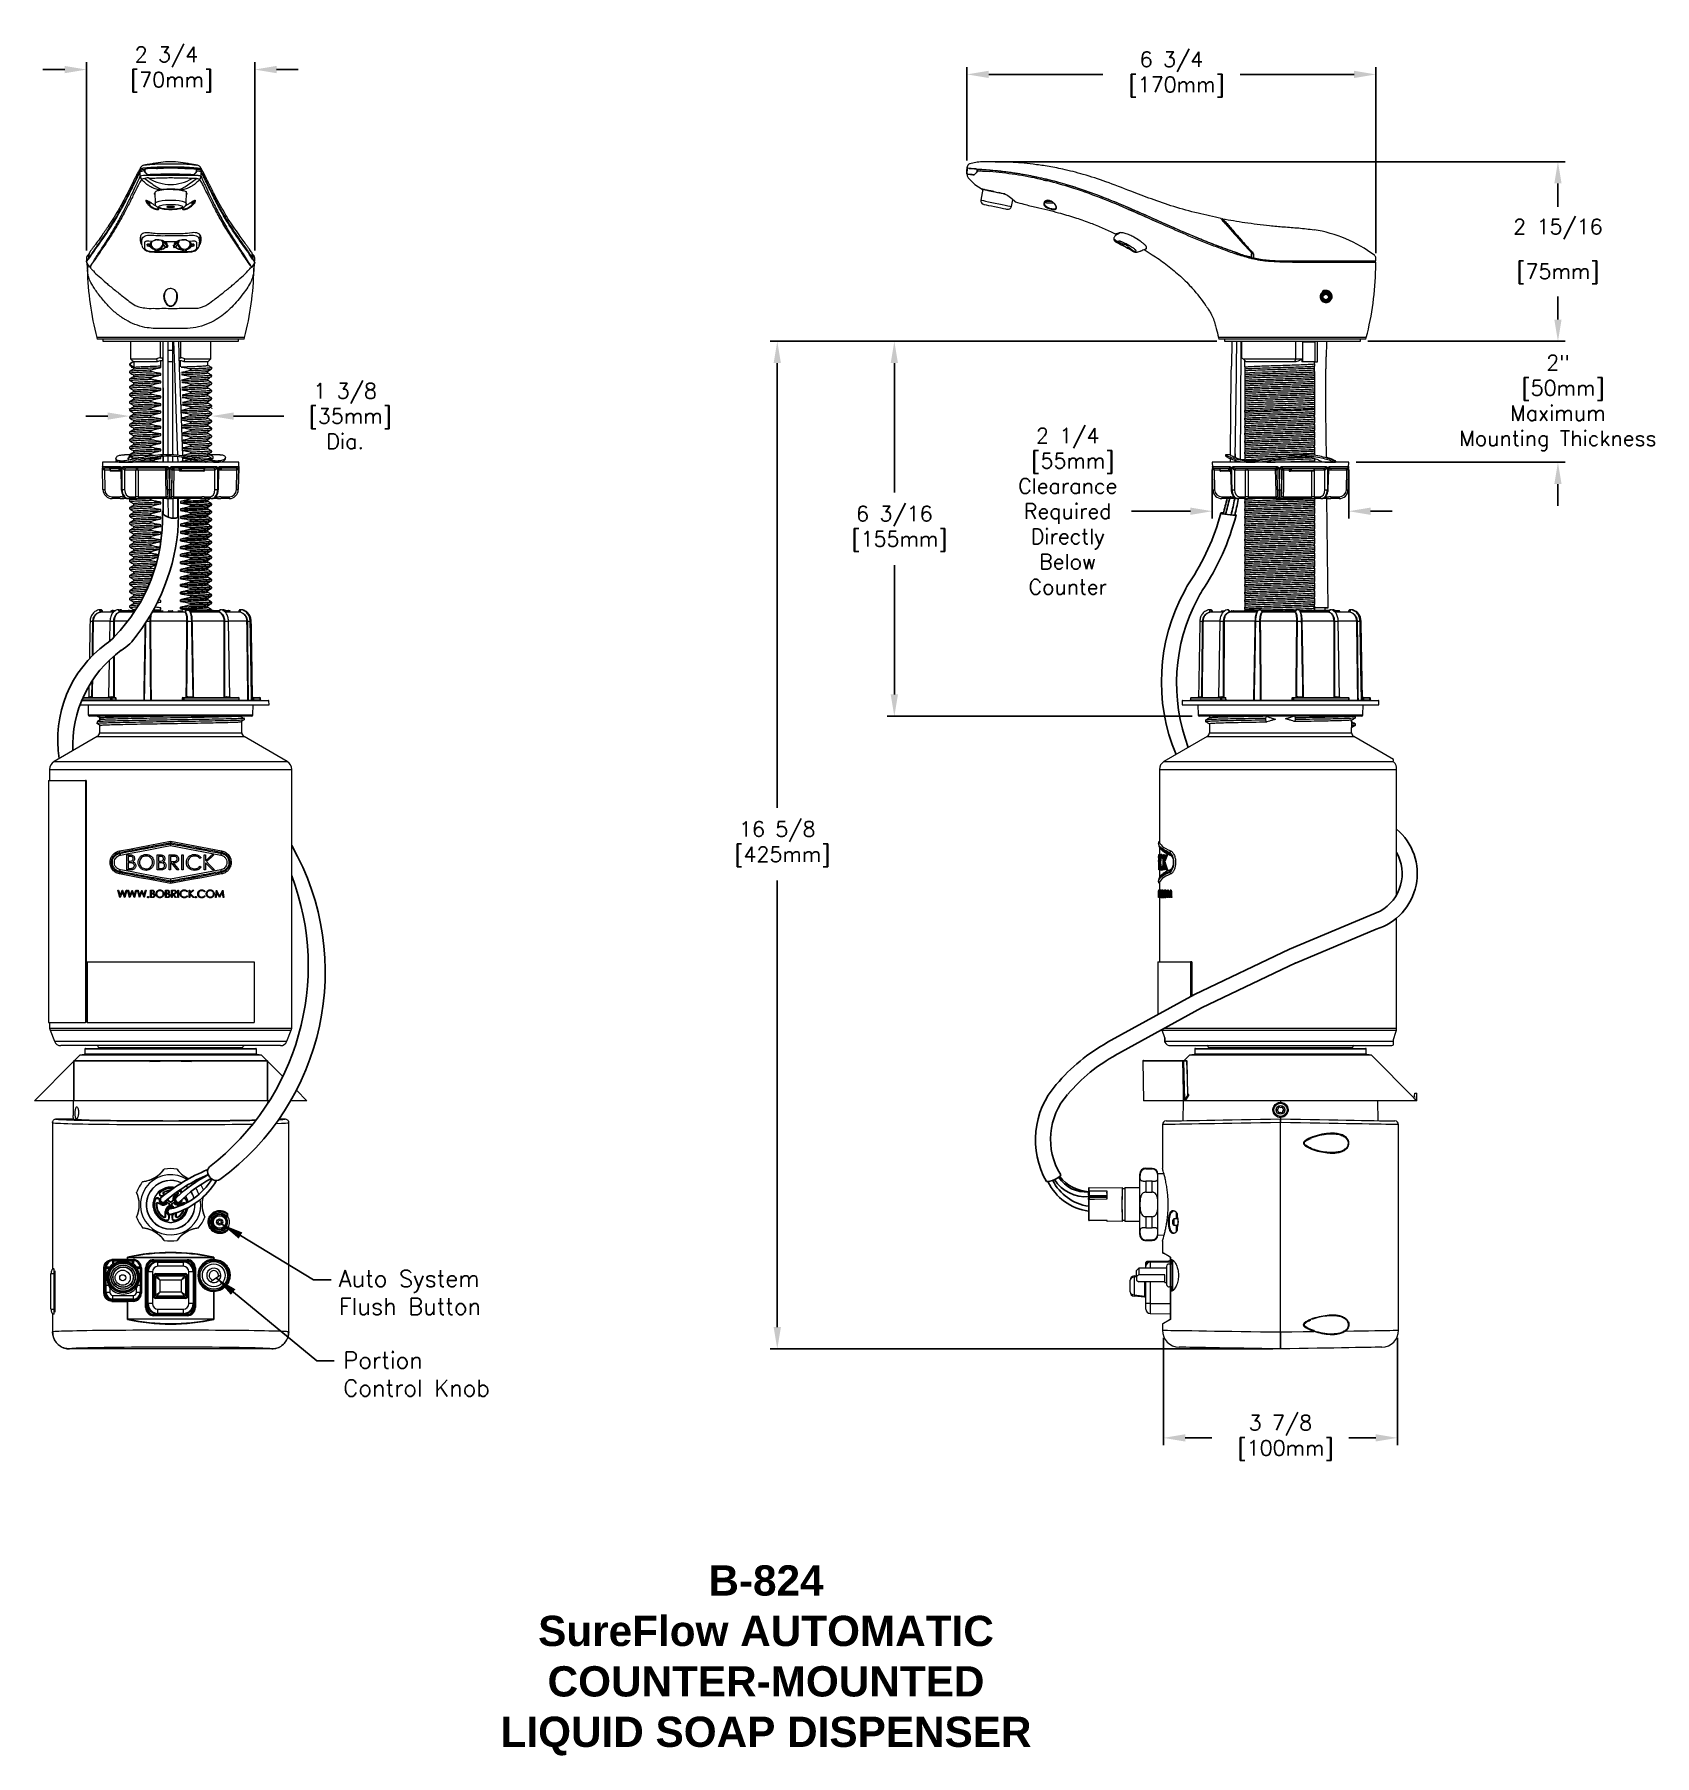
# Model space of a CAD drawing. Header units: inches. Extents: x 2.3 to 15.7, y 0.2 to 14.5.
import ezdxf

# ---------------------------------------------------------------- set-up
doc = ezdxf.new("R2010")
doc.units = ezdxf.units.IN
doc.header["$MEASUREMENT"] = 0
doc.header["$PDSIZE"] = -1
doc.layers.add('Dim', color=1, linetype='Continuous')
doc.layers.add('Object', color=4, linetype='Continuous')
doc.styles.get("Standard").update_dxf_attribs({"font": 'romans.shx'})
doc.dimstyles.get("Standard").update_dxf_attribs({"dimtxt": 0.125, "dimasz": 0.18, "dimexe": 0.06, "dimexo": 0.0625, "dimgap": 0.09, "dimtad": 0, "dimtih": 1, "dimtoh": 1, "dimdec": 4, "dimlfac": 2, "dimzin": 0, "dimdsep": 46, "dimlunit": 5, "dimtxsty": 'Standard', "dimcen": 0.09, "dimadec": 0, "dimazin": 0, "dimtfac": 1, "dimtdec": 4, "dimtofl": 0, "dimtmove": 0, "dimatfit": 1, "dimfxl": 0, "dimfrac": 2, "dimtolj": 1, "dimtzin": 0, "dimarcsym": 0})

msp = doc.modelspace()

# ---------------------------------------------------------------- texts
at = {"layer": 'Dim'}
for s, insert, char_height, width, attachment_point in [('Auto System\\PFlush Button', (4.821615, 4.250586), 0.13779528, 3.05512441, 1), ('Portion\\PControl Knob', (4.859318, 3.576464), 0.13779528, 3.05512441, 1), ('{\\fSansSerif|b1|i0|c2|p2;B-824\\PSureFlow AUTOMATIC\\PCOUNTER-MOUNTED\\PLIQUID SOAP DISPENSER}', (8.349919, 1.027076), 0.25, 4.62005887, 5)]:
    msp.add_mtext(s, dxfattribs=dict(at, insert=insert, char_height=char_height, width=width, attachment_point=attachment_point))

# ---------------------------------------------------------------- blocks, each defined once
blk = doc.blocks.new('*D2')
at = {"layer": 'Defpoints', "color": 0}
for p in [(4.127, 14.171), (2.738, 12.614), (4.127, 12.614)]:
    blk.add_point(p, dxfattribs=at)
at = {"layer": 'Dim', "color": 0, "lineweight": -2}
for p, q in [((2.738, 12.677), (2.738, 14.231)), ((4.127, 12.676), (4.127, 14.231)), ((2.558, 14.171), (2.378, 14.171)), ((4.307, 14.171), (4.487, 14.171))]:
    blk.add_line(p, q, dxfattribs=at)
at = {"layer": 'Dim', "color": 0}
for points in [[(2.558, 14.201), (2.558, 14.141), (2.738, 14.171)], [(4.307, 14.201), (4.307, 14.141), (4.127, 14.171)]]:
    blk.add_solid(points, dxfattribs=at)
at = {"layer": 'Dim', "color": 0, "insert": (3.398, 14.171), "char_height": 0.125, "attachment_point": 5}
blk.add_mtext('\\A1;2 3/4\\P [70mm]', dxfattribs=at)
blk = doc.blocks.new('*D3')
at = {"layer": 'Defpoints', "color": 0}
for p in [(3.093, 11.308), (3.772, 11.308), (3.772, 11.308)]:
    blk.add_point(p, dxfattribs=at)
at = {"layer": 'Dim', "color": 0, "lineweight": -2}
for p, q in [((2.913, 11.308), (2.733, 11.308)), ((3.093, 11.371), (3.093, 11.368)), ((3.772, 11.371), (3.772, 11.368)), ((3.952, 11.308), (4.367, 11.308))]:
    blk.add_line(p, q, dxfattribs=at)
at = {"layer": 'Dim', "color": 0}
for points in [[(2.913, 11.338), (2.913, 11.278), (3.093, 11.308)], [(3.952, 11.338), (3.952, 11.278), (3.772, 11.308)]]:
    blk.add_solid(points, dxfattribs=at)
at = {"layer": 'Dim', "color": 0, "insert": (4.874, 11.308), "char_height": 0.125, "attachment_point": 5}
blk.add_mtext('\\A1;1 3/8\\P [35mm]\\PDia.', dxfattribs=at)
blk = doc.blocks.new('*D4')
at = {"layer": 'Defpoints', "color": 0}
for p in [(12.137, 11.926), (8.443, 3.601), (12.599, 3.601)]:
    blk.add_point(p, dxfattribs=at)
at = {"layer": 'Dim', "color": 0, "lineweight": -2}
for p, q in [((12.074, 11.926), (8.383, 11.926)), ((8.443, 11.746), (8.443, 8.072)), ((8.443, 3.781), (8.443, 7.47)), ((12.537, 3.601), (8.383, 3.601))]:
    blk.add_line(p, q, dxfattribs=at)
at = {"layer": 'Dim', "color": 0}
for points in [[(8.413, 11.746), (8.473, 11.746), (8.443, 11.926)], [(8.413, 3.781), (8.473, 3.781), (8.443, 3.601)]]:
    blk.add_solid(points, dxfattribs=at)
at = {"layer": 'Dim', "color": 0, "insert": (8.443, 7.771), "char_height": 0.125, "attachment_point": 5}
blk.add_mtext('\\A1;16 5/8\\P [425mm]', dxfattribs=at)
blk = doc.blocks.new('*D5')
at = {"layer": 'Defpoints', "color": 0}
for p in [(9.41, 11.926), (12.137, 11.926), (11.932, 8.828)]:
    blk.add_point(p, dxfattribs=at)
at = {"layer": 'Dim', "color": 0, "lineweight": -2}
for p, q in [((12.074, 11.926), (9.35, 11.926)), ((9.41, 11.746), (9.41, 10.678)), ((9.41, 9.008), (9.41, 10.076)), ((11.869, 8.828), (9.35, 8.828))]:
    blk.add_line(p, q, dxfattribs=at)
at = {"layer": 'Dim', "color": 0}
for points in [[(9.38, 11.746), (9.44, 11.746), (9.41, 11.926)], [(9.38, 9.008), (9.44, 9.008), (9.41, 8.828)]]:
    blk.add_solid(points, dxfattribs=at)
at = {"layer": 'Dim', "color": 0, "insert": (9.41, 10.377), "char_height": 0.125, "attachment_point": 5}
blk.add_mtext('\\A1;6 3/16\\P [155mm]', dxfattribs=at)
blk = doc.blocks.new('*D6')
at = {"layer": 'Defpoints', "color": 0}
for p in [(13.259, 11.926), (14.891, 11.926), (13.163, 10.926)]:
    blk.add_point(p, dxfattribs=at)
at = {"layer": 'Dim', "color": 0, "lineweight": -2}
for p, q in [((14.891, 12.106), (14.891, 12.286)), ((13.321, 11.926), (14.951, 11.926)), ((13.225, 10.926), (14.951, 10.926)), ((14.891, 10.746), (14.891, 10.566))]:
    blk.add_line(p, q, dxfattribs=at)
at = {"layer": 'Dim', "color": 0}
for points in [[(14.861, 12.106), (14.921, 12.106), (14.891, 11.926)], [(14.861, 10.746), (14.921, 10.746), (14.891, 10.926)]]:
    blk.add_solid(points, dxfattribs=at)
at = {"layer": 'Dim', "color": 0, "insert": (14.891, 11.416), "char_height": 0.125, "attachment_point": 5}
blk.add_mtext('\\A1;2"\\P [50mm]\\PMaximum\\PMounting Thickness', dxfattribs=at)
blk = doc.blocks.new('*D7')
at = {"layer": 'Defpoints', "color": 0}
for p in [(10.182, 13.41), (14.891, 13.41), (13.259, 11.926)]:
    blk.add_point(p, dxfattribs=at)
at = {"layer": 'Dim', "color": 0, "lineweight": -2}
for p, q in [((10.244, 13.41), (14.951, 13.41)), ((14.891, 13.23), (14.891, 13.038)), ((14.891, 12.106), (14.891, 12.297)), ((13.321, 11.926), (14.951, 11.926))]:
    blk.add_line(p, q, dxfattribs=at)
at = {"layer": 'Dim', "color": 0}
for points in [[(14.861, 13.23), (14.921, 13.23), (14.891, 13.41)], [(14.861, 12.106), (14.921, 12.106), (14.891, 11.926)]]:
    blk.add_solid(points, dxfattribs=at)
at = {"layer": 'Dim', "color": 0, "char_height": 0.125, "attachment_point": 5}
for s, insert in [('\\A1;2 15/16', (14.891, 12.853)), ('\\A1;[75mm]', (14.891, 12.483))]:
    blk.add_mtext(s, dxfattribs=dict(at, insert=insert))
blk = doc.blocks.new('*D8')
at = {"layer": 'Defpoints', "color": 0}
for p in [(13.387, 14.131), (10.01, 13.356), (13.387, 12.59)]:
    blk.add_point(p, dxfattribs=at)
at = {"layer": 'Dim', "color": 0, "lineweight": -2}
for p, q in [((10.01, 13.419), (10.01, 14.191)), ((10.19, 14.131), (11.132, 14.131)), ((13.207, 14.131), (12.265, 14.131)), ((13.387, 12.653), (13.387, 14.191))]:
    blk.add_line(p, q, dxfattribs=at)
at = {"layer": 'Dim', "color": 0}
for points in [[(10.19, 14.161), (10.19, 14.101), (10.01, 14.131)], [(13.207, 14.161), (13.207, 14.101), (13.387, 14.131)]]:
    blk.add_solid(points, dxfattribs=at)
at = {"layer": 'Dim', "color": 0, "insert": (11.699, 14.131), "char_height": 0.125, "attachment_point": 5}
blk.add_mtext('\\A1;6 3/4\\P [170mm]', dxfattribs=at)
blk = doc.blocks.new('*D9')
at = {"layer": 'Defpoints', "color": 0}
for p in [(12.036, 10.926), (13.163, 10.926), (13.163, 10.522)]:
    blk.add_point(p, dxfattribs=at)
at = {"layer": 'Dim', "color": 0, "lineweight": -2}
for p, q in [((12.036, 10.864), (12.036, 10.462)), ((13.163, 10.864), (13.163, 10.462)), ((11.856, 10.522), (11.37, 10.522)), ((13.343, 10.522), (13.523, 10.522))]:
    blk.add_line(p, q, dxfattribs=at)
at = {"layer": 'Dim', "color": 0}
for points in [[(11.856, 10.552), (11.856, 10.492), (12.036, 10.522)], [(13.343, 10.552), (13.343, 10.492), (13.163, 10.522)]]:
    blk.add_solid(points, dxfattribs=at)
at = {"layer": 'Dim', "color": 0, "insert": (10.842, 10.522), "char_height": 0.125, "attachment_point": 5}
blk.add_mtext('\\A1;2 1/4\\P [55mm]\\PClearance\\PRequired\\PDirectly\\PBelow\\PCounter', dxfattribs=at)
blk = doc.blocks.new('*D10')
at = {"layer": 'Defpoints', "color": 0}
for p in [(11.632, 3.755), (13.566, 3.755), (13.566, 2.866)]:
    blk.add_point(p, dxfattribs=at)
at = {"layer": 'Dim', "color": 0, "lineweight": -2}
for p, q in [((11.632, 3.693), (11.632, 2.806)), ((13.566, 3.693), (13.566, 2.806)), ((11.812, 2.866), (12.033, 2.866)), ((13.386, 2.866), (13.165, 2.866))]:
    blk.add_line(p, q, dxfattribs=at)
at = {"layer": 'Dim', "color": 0}
for points in [[(11.812, 2.896), (11.812, 2.836), (11.632, 2.866)], [(13.386, 2.896), (13.386, 2.836), (13.566, 2.866)]]:
    blk.add_solid(points, dxfattribs=at)
at = {"layer": 'Dim', "color": 0, "insert": (12.599, 2.866), "char_height": 0.125, "attachment_point": 5}
blk.add_mtext('\\A1;3 7/8\\P [100mm]', dxfattribs=at)

# ---------------------------------------------------------------- dimensions: what is measured, and where the dimension line sits
at = {"layer": 'Dim'}
for base, p1, p2, picture, middle in [((4.127323, 14.170607), (2.737885, 12.614003), (4.127323, 12.613806), '*D2', (3.397583, 14.170607)), ((13.386728, 14.130758), (10.010354, 13.356069), (13.386728, 12.590496), '*D8', (11.698541, 14.130758)), ((13.566278, 2.866365), (11.632224, 3.755342), (13.566278, 3.755339), '*D10', (12.599251, 2.866365))]:
    dim = msp.add_linear_dim(base=base, p1=p1, p2=p2, dimstyle='Standard', override={"dimpost": '\\X'}, dxfattribs=at)
    dim.commit()
    dim.dimension.update_dxf_attribs({"geometry": picture, "text_midpoint": middle, "dimtype": 160})
dim = msp.add_linear_dim(base=(14.8907271, 13.4096657), p1=(13.2588825, 11.926241), p2=(10.1817436, 13.4096657), angle=90, dimstyle='Standard', override={"dimpost": '\\X'}, dxfattribs=at)
dim.commit()
dim.dimension.update_dxf_attribs({"geometry": '*D7', "text_midpoint": (14.8907271, 12.6679534)})
dim = msp.add_linear_dim(base=(14.890727, 11.926241), p1=(13.1627, 10.926241), p2=(13.258882, 11.926241), angle=90, text='<>\\PMaximum\\PMounting Thickness', dimstyle='Standard', override={"dimpost": '"\\X'}, dxfattribs=at)
dim.commit()
dim.dimension.update_dxf_attribs({"geometry": '*D6', "text_midpoint": (14.890727, 11.416478), "dimtype": 160})
for base, p1, p2, picture, middle in [((8.442541, 3.600864), (12.136835, 11.926241), (12.599327, 3.600864), '*D4', (8.442541, 7.770861)), ((9.409822, 11.926241), (11.931611, 8.827983), (12.136835, 11.926241), '*D5', (9.409822, 10.377112))]:
    dim = msp.add_linear_dim(base=base, p1=p1, p2=p2, angle=90, dimstyle='Standard', override={"dimpost": '\\X'}, dxfattribs=at)
    dim.commit()
    dim.dimension.update_dxf_attribs({"geometry": picture, "text_midpoint": middle, "dimtype": 160})
for base, p1, p2, text, override, picture, middle in [((3.772041, 11.308255), (3.093201, 11.308255), (3.772041, 11.308255), '<>\\PDia.', {"dimpost": '\\X', "dimtxsty": 'Standard'}, '*D3', (4.873827, 11.308255)), ((13.1627, 10.521822), (12.035954, 10.926241), (13.1627, 10.926241), '<>\\PClearance\\PRequired\\PDirectly\\PBelow\\PCounter', {"dimpost": '\\X'}, '*D9', (10.842412, 10.521822))]:
    dim = msp.add_linear_dim(base=base, p1=p1, p2=p2, text=text, dimstyle='Standard', override=override, dxfattribs=at)
    dim.commit()
    dim.dimension.update_dxf_attribs({"geometry": picture, "text_midpoint": middle, "dimtype": 160})

# ---------------------------------------------------------------- linework, layer by layer
at = {"layer": 'Object', "color": 4, "linetype": 'Continuous', "lineweight": 15}
for p, q in [((3.145299, 13.264361), (3.144192, 13.262011)), ((3.165275, 13.305358), (3.164555, 13.304061)), ((3.177953, 13.330873), (3.177947, 13.330819)), ((3.177953, 13.330873), (3.178154, 13.342413)), ((3.178197, 13.342602), (3.177999, 13.331264)), ((3.178154, 13.342413), (3.178154, 13.342421)), ((3.178197, 13.342602), (3.178199, 13.342737)), ((3.178436, 13.346002), (3.178438, 13.346012)), ((3.178506, 13.346488), (3.178513, 13.346534)), ((3.181727, 13.289597), (3.181893, 13.290031)), ((3.181862, 13.327682), (3.187859, 13.331065)), ((3.187859, 13.331065), (3.194266, 13.332782)), ((3.192902, 13.26317), (3.192565, 13.262823)), ((3.194266, 13.332782), (3.218344, 13.335964)), ((3.208776, 13.297975), (3.247012, 13.299863)), ((3.218502, 13.332103), (3.218344, 13.335964)), ((3.218502, 13.332103), (3.219501, 13.332027)), ((3.219477, 13.332189), (3.219383, 13.33471)), ((3.22235, 13.346156), (3.221193, 13.346381)), ((3.239127, 13.304283), (3.222678, 13.32048)), ((3.22374, 13.320399), (3.222678, 13.32048)), ((3.223859, 13.32055), (3.240169, 13.304364)), ((3.273645, 13.353394), (3.228707, 13.350564)), ((3.239127, 13.304283), (3.240446, 13.304184)), ((3.245685, 13.301814), (3.245868, 13.3018)), ((3.24687, 13.30181), (3.247082, 13.301794)), ((3.316396, 13.354852), (3.273645, 13.353394)), ((3.373031, 13.355765), (3.316396, 13.354852)), ((3.316655, 13.36307), (3.316654, 13.363117)), ((3.424422, 13.356063), (3.373031, 13.355765)), ((3.373146, 13.364745), (3.373146, 13.364739)), ((3.440785, 13.356063), (3.424422, 13.356063)), ((3.424455, 13.364947), (3.424455, 13.364951)), ((3.440757, 13.364947), (3.440757, 13.364951)), ((3.492096, 13.355765), (3.440785, 13.356063)), ((3.491986, 13.364746), (3.491986, 13.36474)), ((3.548858, 13.354851), (3.492096, 13.355765)), ((3.548604, 13.363115), (3.548603, 13.363067)), ((3.591556, 13.353394), (3.548858, 13.354851)), ((3.63649, 13.350564), (3.591556, 13.353394)), ((3.618118, 13.301794), (3.61832, 13.301809)), ((3.618194, 13.299863), (3.656429, 13.297976)), ((3.619332, 13.3018), (3.619506, 13.301813)), ((3.624734, 13.304182), (3.626078, 13.304283)), ((3.625025, 13.304364), (3.641347, 13.320551)), ((3.642527, 13.32048), (3.626078, 13.304283)), ((3.642527, 13.32048), (3.641467, 13.320399)), ((3.644012, 13.346381), (3.642767, 13.346139)), ((3.645706, 13.332028), (3.646703, 13.332103)), ((3.646861, 13.335964), (3.646703, 13.332103)), ((3.67094, 13.332782), (3.677347, 13.331065)), ((3.672641, 13.262823), (3.672304, 13.26317)), ((3.677347, 13.331065), (3.683343, 13.327682)), ((3.683313, 13.290031), (3.683479, 13.289597)), ((3.686697, 13.346547), (3.686702, 13.346514)), ((3.686704, 13.346505), (3.687058, 13.342412)), ((3.686772, 13.346029), (3.686778, 13.345989)), ((3.687015, 13.342724), (3.687017, 13.342589)), ((3.687215, 13.331248), (3.687017, 13.342589)), ((3.687058, 13.342412), (3.68726, 13.330873)), ((3.687267, 13.330819), (3.68726, 13.330873)), ((3.70065, 13.304061), (3.69993, 13.305358)), ((3.721021, 13.262011), (3.719951, 13.264282)), ((10.010354, 13.356069), (10.009198, 13.306014)), ((10.014371, 13.355765), (10.010429, 13.356063)), ((10.010429, 13.356063), (10.011809, 13.355959)), ((10.011322, 13.305854), (10.011452, 13.298389)), ((10.011966, 13.364954), (10.011809, 13.355959)), ((10.011884, 13.355954), (10.012041, 13.364947)), ((10.012041, 13.364947), (10.012041, 13.364951)), ((10.026466, 13.354851), (10.014371, 13.355765)), ((10.018854, 13.276081), (10.075025, 13.22129)), ((10.04574, 13.353394), (10.026466, 13.354851)), ((10.083179, 13.350564), (10.04574, 13.353394)), ((10.045746, 13.353394), (10.083181, 13.350564)), ((10.052373, 13.30275), (10.046468, 13.303197)), ((10.06502, 13.301794), (10.064818, 13.301809)), ((10.07109, 13.304364), (10.088842, 13.320551)), ((10.07109, 13.304364), (10.071126, 13.304362)), ((10.089787, 13.32048), (10.072162, 13.304283)), ((10.083179, 13.350564), (10.085371, 13.350398)), ((10.089787, 13.32048), (10.088842, 13.320551)), ((10.092615, 13.346381), (10.102576, 13.344773)), ((10.095082, 13.335964), (10.094948, 13.332103)), ((10.138697, 13.332782), (10.158382, 13.331065)), ((10.158382, 13.331065), (10.196873, 13.327682)), ((10.285731, 13.330819), (10.285264, 13.330873)), ((10.285731, 13.330819), (10.286043, 13.329951)), ((10.290651, 13.32938), (10.286043, 13.329951)), ((10.290774, 13.330182), (10.290651, 13.32938)), ((10.47421, 13.304061), (10.46667, 13.305358)), ((10.47421, 13.304061), (10.474987, 13.303124)), ((10.610849, 13.26553), (10.610849, 13.265511)), ((10.641192, 13.258203), (10.641189, 13.258586)), ((10.67393, 13.250909), (10.665731, 13.252831)), ((10.675945, 13.262011), (10.666529, 13.264282)), ((10.675945, 13.262011), (10.676858, 13.261046)), ((3.112968, 13.198227), (3.111039, 13.194341)), ((3.300216, 13.14603), (3.304621, 13.150575)), ((3.302028, 13.154416), (3.303608, 13.065872)), ((3.366703, 13.178878), (3.349309, 13.175908)), ((3.515897, 13.175908), (3.498502, 13.178878)), ((3.522094, 13.173737), (3.515897, 13.175908)), ((3.560958, 13.150594), (3.56499, 13.146031)), ((3.561597, 13.065872), (3.563177, 13.154416)), ((3.75417, 13.194341), (3.752207, 13.198288)), ((10.075025, 13.22129), (10.136584, 13.183191)), ((10.141495, 13.181665), (10.12422, 13.092791)), ((10.168576, 13.175908), (10.154609, 13.178878)), ((10.312685, 13.145277), (10.269217, 13.154517)), ((10.376573, 13.039152), (10.389727, 13.096126)), ((10.656002, 13.084402), (10.709947, 13.084402)), ((10.914364, 13.194341), (10.902087, 13.198288)), ((10.914364, 13.194341), (10.915742, 13.193232)), ((3.254769, 13.070485), (3.277875, 13.070485)), ((3.428343, 13.015967), (3.432603, 13.0159)), ((3.432603, 13.0159), (3.436167, 13.015949)), ((3.596783, 13.070485), (3.610436, 13.070485)), ((10.669919, 13.070485), (10.725585, 13.070485)), ((2.90865, 12.837088), (2.904472, 12.830813)), ((3.960723, 12.830812), (3.955359, 12.838876)), ((11.793327, 12.830812), (11.774755, 12.838876)), ((11.793327, 12.830812), (11.796208, 12.829042)), ((12.117541, 12.936491), (12.117421, 12.929606)), ((2.791377, 12.668784), (2.788471, 12.664356)), ((3.182603, 12.786449), (3.182321, 12.766197)), ((3.182321, 12.764432), (3.182363, 12.76917)), ((3.182321, 12.764432), (3.182603, 12.754667)), ((3.182603, 12.754667), (3.182603, 12.786449)), ((3.182603, 12.754667), (3.182603, 12.752877)), ((3.182603, 12.752877), (3.182603, 12.754667)), ((3.199241, 12.709171), (3.197599, 12.714648)), ((3.216621, 12.740382), (3.216671, 12.698551)), ((3.243219, 12.716185), (3.24323, 12.727982)), ((3.243219, 12.715786), (3.243219, 12.716185)), ((3.24323, 12.727982), (3.24323, 12.72827)), ((3.24481, 12.728073), (3.24323, 12.727982)), ((3.278991, 12.749881), (3.251239, 12.752464)), ((3.262542, 12.729085), (3.259918, 12.728935)), ((3.261747, 12.726788), (3.266386, 12.738122)), ((3.262246, 12.669586), (3.326063, 12.667088)), ((3.26623, 12.729296), (3.262691, 12.729094)), ((3.264625, 12.713273), (3.264506, 12.71268)), ((3.266386, 12.718495), (3.264625, 12.713273)), ((3.266033, 12.664931), (3.26585, 12.664947)), ((3.26623, 12.729296), (3.266386, 12.718495)), ((3.26819, 12.73573), (3.271583, 12.720542)), ((3.307703, 12.76116), (3.307529, 12.760907)), ((3.307604, 12.684118), (3.307741, 12.684602)), ((3.30771, 12.764718), (3.307703, 12.76116)), ((3.307741, 12.684602), (3.307745, 12.689181)), ((3.307747, 12.671678), (3.307748, 12.672349)), ((3.307748, 12.672349), (3.307749, 12.674183)), ((3.307749, 12.674183), (3.307749, 12.688445)), ((3.327602, 12.675316), (3.307749, 12.674183)), ((3.33126, 12.666841), (3.326063, 12.667088)), ((3.326259, 12.671385), (3.328989, 12.671262)), ((3.327602, 12.688691), (3.327602, 12.675316)), ((3.328989, 12.671262), (3.327602, 12.675316)), ((3.329414, 12.689936), (3.33123, 12.684052)), ((3.33123, 12.684052), (3.33145, 12.683129)), ((3.367915, 12.745783), (3.363425, 12.760683)), ((3.367026, 12.750258), (3.366235, 12.757704)), ((3.367016, 12.748765), (3.367026, 12.750258)), ((3.369121, 12.752857), (3.374045, 12.744269)), ((3.374045, 12.724642), (3.369121, 12.73517)), ((3.38279, 12.73595), (3.369548, 12.735195)), ((3.374045, 12.744269), (3.399181, 12.720361)), ((3.389738, 12.706257), (3.374045, 12.724642)), ((3.402532, 12.706061), (3.396894, 12.722536)), ((3.399439, 12.720159), (3.399181, 12.720361)), ((3.462673, 12.706061), (3.468312, 12.722536)), ((3.466025, 12.720361), (3.465767, 12.720159)), ((3.491161, 12.744269), (3.466025, 12.720361)), ((3.475468, 12.706257), (3.491161, 12.724642)), ((3.482415, 12.73595), (3.495657, 12.735195)), ((3.496085, 12.752857), (3.491161, 12.744269)), ((3.491161, 12.724642), (3.496085, 12.73517)), ((3.501781, 12.760683), (3.497291, 12.745783)), ((3.49818, 12.750258), (3.498971, 12.757704)), ((3.498189, 12.748765), (3.49818, 12.750258)), ((3.533975, 12.684052), (3.533755, 12.683129)), ((3.533834, 12.666836), (3.533804, 12.667024)), ((3.539143, 12.667088), (3.533834, 12.666836)), ((3.535798, 12.689955), (3.533975, 12.684052)), ((3.536216, 12.671262), (3.537604, 12.675316)), ((3.536216, 12.671262), (3.538946, 12.671385)), ((3.537604, 12.688691), (3.537604, 12.675316)), ((3.537604, 12.675316), (3.557456, 12.674183)), ((3.539143, 12.667088), (3.60296, 12.669586)), ((3.557456, 12.674183), (3.557456, 12.688445)), ((3.557458, 12.672349), (3.557456, 12.674183)), ((3.557458, 12.672349), (3.557458, 12.671678)), ((3.557465, 12.684602), (3.557461, 12.689342)), ((3.557465, 12.684602), (3.557602, 12.684118)), ((3.557495, 12.764718), (3.557503, 12.76116)), ((3.557677, 12.760907), (3.557503, 12.76116)), ((3.613967, 12.752465), (3.586214, 12.749881)), ((3.593622, 12.720542), (3.597016, 12.73573)), ((3.603458, 12.726788), (3.598819, 12.738122)), ((3.598976, 12.729296), (3.598819, 12.718495)), ((3.598819, 12.718495), (3.600581, 12.713273)), ((3.598976, 12.729296), (3.602515, 12.729094)), ((3.599165, 12.664931), (3.599346, 12.664946)), ((3.600699, 12.71268), (3.600581, 12.713273)), ((3.602663, 12.729085), (3.605288, 12.728935)), ((3.620395, 12.728073), (3.621975, 12.727982)), ((3.621975, 12.727982), (3.621975, 12.72827)), ((3.621986, 12.716185), (3.621975, 12.727982)), ((3.621986, 12.716185), (3.621986, 12.715786)), ((3.667714, 12.712398), (3.675281, 12.752562)), ((3.669394, 12.72061), (3.677451, 12.76329)), ((3.678989, 12.765039), (3.67524, 12.750144)), ((3.682884, 12.766197), (3.682603, 12.78645)), ((3.682603, 12.78645), (3.682603, 12.754669)), ((3.682603, 12.754669), (3.682884, 12.764435)), ((3.682603, 12.752878), (3.682603, 12.754669)), ((3.682603, 12.752878), (3.682603, 12.754669)), ((3.682884, 12.764435), (3.682843, 12.769167)), ((4.076734, 12.664356), (4.073829, 12.668784)), ((4.097376, 12.666422), (4.086366, 12.681889)), ((11.232496, 12.762841), (11.235599, 12.763434)), ((11.234535, 12.763584), (11.233322, 12.763069)), ((11.234992, 12.763705), (11.235093, 12.763749)), ((11.262811, 12.752465), (11.255006, 12.749881)), ((11.294723, 12.720361), (11.294282, 12.720159)), ((11.420034, 12.766197), (11.387027, 12.78645)), ((11.39364, 12.666836), (11.393312, 12.667024)), ((11.393942, 12.667088), (11.39364, 12.666836)), ((11.393942, 12.667088), (11.405457, 12.669586)), ((11.438148, 12.754669), (11.422853, 12.764435)), ((11.432529, 12.667308), (11.472601, 12.684175)), ((11.440979, 12.752878), (11.438148, 12.754669)), ((11.486964, 12.690221), (11.490542, 12.691727)), ((12.11014, 12.689861), (12.110157, 12.689853)), ((12.216455, 12.664356), (12.203889, 12.668784)), ((12.216455, 12.664356), (12.218815, 12.662802)), ((12.235104, 12.657653), (12.234425, 12.658104)), ((12.235193, 12.657594), (12.235105, 12.657653)), ((12.235193, 12.657594), (12.236282, 12.65687)), ((12.36692, 12.663883), (12.369216, 12.661502)), ((2.737885, 12.614003), (2.737474, 12.590498)), ((2.737642, 12.590496), (2.737476, 12.590496)), ((2.737638, 12.590496), (2.737963, 12.584288)), ((2.737809, 12.590647), (2.737642, 12.590496)), ((2.737642, 12.590496), (2.737647, 12.590496)), ((2.738125, 12.584615), (2.737809, 12.590647)), ((2.738074, 12.584179), (2.744659, 12.550011)), ((2.738096, 12.584363), (2.738125, 12.584615)), ((2.744659, 12.550011), (2.744843, 12.5491)), ((2.748974, 12.482033), (2.745698, 12.518035)), ((2.756586, 12.615402), (2.756945, 12.637446)), ((2.756739, 12.611742), (2.756866, 12.615539)), ((2.757776, 12.637446), (2.75742, 12.615601)), ((2.773567, 12.63962), (2.759901, 12.619202)), ((2.761197, 12.539436), (2.767627, 12.548237)), ((2.767128, 12.544636), (2.764393, 12.541078)), ((2.770531, 12.54613), (2.769871, 12.548469)), ((2.772372, 12.540328), (2.770531, 12.54613)), ((4.100384, 12.538613), (4.103897, 12.53662)), ((4.105304, 12.619219), (4.104726, 12.646758)), ((4.107786, 12.615601), (4.10743, 12.637446)), ((4.10826, 12.637446), (4.108619, 12.615402)), ((4.119513, 12.518092), (4.116231, 12.482033)), ((4.119936, 12.590496), (4.12773, 12.590496)), ((4.127731, 12.590498), (4.127321, 12.614003)), ((4.127561, 12.580826), (4.127538, 12.581118)), ((12.307752, 12.630969), (12.307752, 12.631283)), ((12.333594, 12.62375), (12.307752, 12.630969)), ((12.333594, 12.62371), (12.333594, 12.62375)), ((12.33775, 12.615357), (12.366681, 12.615547)), ((12.360028, 12.619219), (12.350293, 12.620779)), ((12.360028, 12.619219), (12.359461, 12.646758)), ((12.366681, 12.615547), (12.375454, 12.615602)), ((12.375455, 12.615601), (12.375651, 12.637446)), ((12.377163, 12.637446), (12.376965, 12.615402)), ((12.555437, 12.590496), (12.614102, 12.590496)), ((12.697752, 12.580796), (12.757332, 12.580909)), ((12.726473, 12.580875), (12.753849, 12.580907)), ((12.859439, 12.590496), (13.386728, 12.590496)), ((13.385641, 12.580796), (13.36253, 12.580796)), ((13.385843, 12.528237), (13.386728, 12.58077)), ((13.386728, 12.590496), (13.386326, 12.613557)), ((2.780571, 12.397894), (2.772848, 12.412804)), ((4.092357, 12.412804), (4.084635, 12.397894)), ((12.939393, 12.297642), (12.931633, 12.297642)), ((12.939338, 12.287284), (12.93237, 12.287284)), ((12.932396, 12.286926), (12.939393, 12.286926)), ((12.982959, 12.332954), (12.963586, 12.332954)), ((12.975755, 12.257914), (12.991688, 12.257914)), ((13.014768, 12.297642), (13.007293, 12.297642)), ((13.007293, 12.286926), (13.014363, 12.286926)), ((13.014477, 12.287284), (13.007347, 12.287284)), ((2.822367, 11.957273), (2.826106, 11.942273)), ((4.042839, 11.957273), (2.822367, 11.957273)), ((4.039099, 11.942273), (4.042839, 11.957273)), ((12.087516, 11.957273), (12.091256, 11.942273)), ((13.307988, 11.957273), (12.087516, 11.957273)), ((13.304248, 11.942273), (13.307988, 11.957273)), ((4.039099, 11.942273), (2.826106, 11.942273)), ((2.871579, 11.942273), (2.871579, 11.926241)), ((2.871579, 11.926241), (3.432603, 11.926241)), ((3.101894, 11.926241), (3.101894, 11.780304)), ((3.349127, 11.790737), (3.349127, 11.926241)), ((3.367103, 11.926241), (3.367103, 11.790737)), ((3.369051, 11.848605), (3.367103, 11.848605)), ((3.368966, 11.926241), (3.36919, 11.722392)), ((3.412189, 11.713092), (3.411966, 11.926241)), ((3.447459, 11.848605), (3.412051, 11.848605)), ((3.432603, 11.926241), (3.993626, 11.926241)), ((3.44731, 11.926241), (3.447701, 11.712371)), ((3.45643, 11.926241), (3.46362, 11.711793)), ((3.506276, 11.706911), (3.498956, 11.926241)), ((3.516079, 11.790737), (3.516079, 11.926241)), ((3.763311, 11.780304), (3.763311, 11.926241)), ((3.993626, 11.926241), (3.993626, 11.942273)), ((13.304248, 11.942273), (12.091256, 11.942273)), ((12.136835, 11.942273), (12.136835, 11.926241)), ((12.136835, 11.926241), (13.258882, 11.926241)), ((12.196432, 11.926241), (12.193567, 11.719952)), ((12.236062, 11.719283), (12.238686, 11.926123)), ((12.271677, 11.361766), (12.27579, 11.926241)), ((12.279327, 11.790737), (12.279327, 11.926241)), ((12.725023, 11.780304), (12.725023, 11.926241)), ((12.779937, 11.926241), (12.779937, 11.755304)), ((12.882996, 11.91869), (12.779937, 11.91869)), ((12.882494, 11.926241), (12.882996, 11.91869)), ((12.882996, 11.91869), (12.882996, 11.755304)), ((12.904712, 11.91869), (12.904197, 11.926241)), ((12.904712, 11.755304), (12.904712, 11.91869)), ((12.904712, 11.91869), (12.905094, 11.91869)), ((12.905094, 11.755304), (12.905094, 11.91869)), ((13.258882, 11.926241), (13.258882, 11.942273)), ((3.098657, 11.742164), (3.103433, 11.7436)), ((3.101894, 11.780304), (3.125516, 11.756683)), ((3.101894, 11.780304), (3.316256, 11.780304)), ((3.128973, 11.758703), (3.1034, 11.743673)), ((3.103472, 11.728577), (3.132051, 11.71178)), ((3.129022, 11.75864), (3.12635, 11.757518)), ((3.126603, 11.70993), (3.132012, 11.711711)), ((3.126603, 11.70993), (3.126603, 11.696353)), ((3.126603, 11.70993), (3.126603, 11.696353)), ((3.132012, 11.755595), (3.128964, 11.758698)), ((3.320836, 11.755595), (3.132012, 11.755595)), ((3.132012, 11.711803), (3.132012, 11.755595)), ((3.316256, 11.780304), (3.320836, 11.755595)), ((3.349127, 11.790737), (3.367103, 11.790737)), ((3.367103, 11.765737), (3.351295, 11.765737)), ((3.351295, 11.722054), (3.351295, 11.765737)), ((3.351295, 11.708973), (3.351295, 11.722787)), ((3.367103, 11.765737), (3.367103, 11.790737)), ((3.367103, 11.765737), (3.367103, 11.711868)), ((3.367103, 11.711868), (3.367103, 11.361766)), ((3.369202, 11.722392), (3.369587, 11.361766)), ((3.447638, 11.755304), (3.412154, 11.755304)), ((3.412257, 11.366778), (3.4122, 11.713092)), ((3.447721, 11.712371), (3.447818, 11.361766)), ((3.463957, 11.711793), (3.476217, 11.362474)), ((3.503712, 11.790737), (3.516079, 11.790737)), ((3.513911, 11.765737), (3.50459, 11.765737)), ((3.518578, 11.36717), (3.506654, 11.706911)), ((3.513911, 11.714509), (3.513911, 11.765737)), ((3.544369, 11.755595), (3.548949, 11.780304)), ((3.738603, 11.755595), (3.544369, 11.755595)), ((3.548949, 11.780304), (3.763311, 11.780304)), ((3.738603, 11.755595), (3.763311, 11.780304)), ((3.738603, 11.727366), (3.738603, 11.755595)), ((3.738603, 11.664866), (3.738603, 11.678444)), ((3.774686, 11.706288), (3.7713, 11.705707)), ((12.190436, 11.661766), (12.183332, 10.988081)), ((12.193142, 11.719952), (12.190436, 11.661766)), ((12.225576, 10.964278), (12.235263, 11.661766)), ((12.235263, 11.661766), (12.236062, 11.719283)), ((12.28976, 11.780304), (12.725023, 11.780304)), ((12.314469, 11.755595), (12.28976, 11.780304)), ((12.304327, 11.714509), (12.304327, 11.765737)), ((12.715632, 11.755595), (12.314469, 11.755595)), ((12.598739, 11.691993), (12.59903, 11.692069)), ((12.725023, 11.780304), (12.715632, 11.755595)), ((12.725023, 11.780304), (12.776088, 11.780304)), ((12.776088, 11.780304), (12.776088, 11.755304)), ((12.85376, 11.755304), (12.776088, 11.755304)), ((12.882996, 11.755304), (12.85376, 11.755304)), ((12.880816, 11.738906), (12.880816, 11.755304)), ((12.880816, 11.676406), (12.880816, 11.72053)), ((12.882996, 11.755304), (12.904712, 11.755304)), ((12.905094, 11.755304), (12.904712, 11.755304)), ((3.126603, 11.64743), (3.126603, 11.633853)), ((3.126603, 11.58493), (3.126603, 11.571353)), ((3.126603, 11.52243), (3.126603, 11.508853)), ((3.351295, 11.646473), (3.351295, 11.660287)), ((3.351295, 11.583973), (3.351295, 11.597787)), ((3.351295, 11.521473), (3.351295, 11.535287)), ((3.738603, 11.602366), (3.738603, 11.615943)), ((3.738603, 11.539866), (3.738603, 11.553443)), ((3.126603, 11.45993), (3.126603, 11.446353)), ((3.126604, 11.397429), (3.126604, 11.383852)), ((3.351295, 11.458973), (3.351295, 11.472788)), ((3.351295, 11.396473), (3.351295, 11.410287)), ((3.351296, 11.396472), (3.351296, 11.410287)), ((3.738603, 11.477366), (3.738603, 11.490943)), ((3.738603, 11.414866), (3.738603, 11.428443)), ((3.126603, 11.33493), (3.126603, 11.321353)), ((3.126603, 11.27243), (3.126603, 11.258853)), ((3.351295, 11.333973), (3.351295, 11.347787)), ((3.351295, 11.271473), (3.351295, 11.285287)), ((3.367103, 11.361766), (3.367103, 10.987984)), ((3.369587, 11.361766), (3.369998, 10.988125)), ((3.412997, 10.989035), (3.412581, 11.366778)), ((3.448394, 11.361766), (3.449112, 10.988)), ((3.476217, 11.362474), (3.489467, 10.984961)), ((3.532167, 10.980008), (3.518578, 11.36717)), ((3.738603, 11.289866), (3.738603, 11.303443)), ((3.738603, 11.227366), (3.738603, 11.240943)), ((12.268674, 10.94976), (12.271677, 11.361766)), ((12.304327, 11.339509), (12.304327, 11.353323)), ((12.304327, 11.277009), (12.304327, 11.290823)), ((12.880816, 11.301406), (12.880816, 11.31522)), ((12.880816, 11.238906), (12.880816, 11.25272)), ((3.126603, 11.20993), (3.126603, 11.196353)), ((3.126603, 11.14743), (3.126603, 11.133853)), ((3.351295, 11.208973), (3.351295, 11.222787)), ((3.351295, 11.146473), (3.351295, 11.160287)), ((3.351295, 11.083973), (3.351295, 11.097787)), ((3.738603, 11.164866), (3.738603, 11.178443)), ((3.738603, 11.102366), (3.738603, 11.115943)), ((12.304327, 11.214509), (12.304327, 11.228323)), ((12.304327, 11.152009), (12.304327, 11.165823)), ((12.304327, 11.089509), (12.304327, 11.103323)), ((12.880816, 11.176406), (12.880816, 11.19022)), ((12.880816, 11.113906), (12.880816, 11.12772)), ((2.979659, 10.958508), (2.979659, 10.948508)), ((3.101653, 10.989123), (3.0519, 10.989123)), ((3.126603, 11.08493), (3.126603, 11.071353)), ((3.126603, 11.02243), (3.126603, 11.008853)), ((3.126603, 10.95993), (3.126603, 10.951119)), ((3.246114, 10.953959), (3.273661, 10.95486)), ((3.351295, 11.021473), (3.351295, 11.035287)), ((3.351295, 10.958973), (3.351295, 10.972787)), ((3.367103, 10.976835), (3.367103, 10.926623)), ((3.37001, 10.97692), (3.370066, 10.926623)), ((3.413066, 10.926623), (3.413008, 10.979035)), ((3.449131, 10.977998), (3.449229, 10.926623)), ((3.489819, 10.974926), (3.491515, 10.926623)), ((3.534041, 10.926623), (3.53252, 10.969961)), ((3.591545, 10.94965), (3.601989, 10.949992)), ((3.738603, 11.039866), (3.738603, 11.053443)), ((3.738603, 10.977366), (3.738603, 10.990943)), ((3.841356, 10.989091), (3.748126, 10.98909)), ((3.885546, 10.957237), (3.885546, 10.967237)), ((12.144641, 10.988385), (12.144641, 10.978385)), ((12.182974, 10.95723), (12.182543, 10.926241)), ((12.226003, 10.995069), (12.225778, 10.964193)), ((12.304327, 10.996022), (12.304327, 11.009836)), ((12.803573, 10.98874), (12.756986, 10.98874)), ((12.880816, 11.051406), (12.880816, 11.06522)), ((2.86923, 10.926623), (2.869923, 10.886903)), ((3.995976, 10.926623), (2.86923, 10.926623)), ((2.86995, 10.891129), (3.014172, 10.891129)), ((2.873574, 10.700313), (2.870445, 10.876622)), ((2.870445, 10.876622), (2.872266, 10.876622)), ((2.872578, 10.87568), (2.872266, 10.876622)), ((2.885067, 10.876623), (2.885176, 10.876622)), ((3.015577, 10.876622), (2.885176, 10.876622)), ((2.885211, 10.862117), (2.888083, 10.700313)), ((2.885427, 10.862116), (2.885211, 10.862117)), ((2.931871, 10.862116), (2.885427, 10.862116)), ((2.931676, 10.871723), (2.931954, 10.858021)), ((2.931691, 10.871723), (2.931739, 10.87171)), ((3.006996, 10.87171), (2.931739, 10.87171)), ((2.931942, 10.858021), (2.932016, 10.858035)), ((2.932016, 10.858035), (3.007062, 10.858035)), ((3.011248, 10.853123), (2.93694, 10.853123)), ((3.007062, 10.858035), (3.006996, 10.87171)), ((3.021399, 10.853123), (3.011248, 10.853123)), ((3.020916, 10.87171), (3.013978, 10.87171)), ((3.014046, 10.858035), (3.021277, 10.858035)), ((3.015577, 10.876622), (3.015503, 10.876623)), ((3.020951, 10.871244), (3.025173, 10.700207)), ((3.021274, 10.876622), (3.021163, 10.87568)), ((3.021274, 10.876622), (3.024966, 10.876622)), ((3.023849, 10.926654), (3.11708, 10.926655)), ((3.024966, 10.876622), (3.03181, 10.876622)), ((3.024966, 10.876622), (3.029318, 10.700313)), ((3.03181, 10.876622), (3.038301, 10.876622)), ((3.031884, 10.700313), (3.03181, 10.876622)), ((3.038872, 10.87568), (3.038301, 10.876622)), ((3.042267, 10.891129), (3.402816, 10.891129)), ((3.052689, 10.862117), (3.052757, 10.700313)), ((3.052845, 10.862116), (3.052689, 10.862117)), ((3.144564, 10.862116), (3.052845, 10.862116)), ((3.06302, 10.876623), (3.063103, 10.876622)), ((3.389102, 10.876622), (3.063103, 10.876622)), ((3.101339, 10.926655), (3.101395, 10.926623)), ((3.144451, 10.641129), (3.144564, 10.862116)), ((3.392724, 10.862116), (3.164568, 10.862116)), ((3.389102, 10.876622), (3.389107, 10.876623)), ((3.406729, 10.700313), (3.403857, 10.862117)), ((3.410815, 10.876622), (3.41033, 10.87568)), ((3.410815, 10.876622), (3.418108, 10.876622)), ((3.418108, 10.876622), (3.427953, 10.876622)), ((3.418108, 10.876622), (3.421237, 10.700313)), ((3.424929, 10.700313), (3.427953, 10.876622)), ((3.427953, 10.876622), (3.435312, 10.876622)), ((3.435808, 10.87568), (3.435312, 10.876622)), ((3.442715, 10.862117), (3.43994, 10.700313)), ((3.441095, 10.641129), (3.444891, 10.862116)), ((3.442719, 10.862116), (3.442715, 10.862117)), ((3.444891, 10.862116), (3.442719, 10.862116)), ((3.443237, 10.891129), (3.808909, 10.891129)), ((3.45747, 10.876623), (3.457478, 10.876622)), ((3.788109, 10.876622), (3.457478, 10.876622)), ((3.50348, 10.862116), (3.458702, 10.862116)), ((3.503161, 10.871721), (3.503434, 10.858023)), ((3.50318, 10.871722), (3.503225, 10.87171)), ((3.514101, 10.87171), (3.503225, 10.87171)), ((3.503436, 10.858023), (3.503497, 10.858035)), ((3.503497, 10.858035), (3.514298, 10.858035)), ((3.519236, 10.853123), (3.508435, 10.853123)), ((3.513911, 10.926623), (3.513911, 10.93068)), ((3.707642, 10.853123), (3.519236, 10.853123)), ((3.710711, 10.87171), (3.519897, 10.87171)), ((3.520097, 10.858035), (3.710375, 10.858035)), ((3.710375, 10.858035), (3.710711, 10.87171)), ((3.712635, 10.858001), (3.71297, 10.871744)), ((3.798723, 10.862116), (3.712736, 10.862116)), ((3.721381, 10.926623), (3.725766, 10.927011)), ((3.788109, 10.876622), (3.788189, 10.876623)), ((3.798874, 10.862117), (3.798723, 10.862116)), ((3.798942, 10.700313), (3.798874, 10.862117)), ((3.81312, 10.876622), (3.812544, 10.87568)), ((3.81312, 10.876622), (3.81974, 10.876622)), ((3.81974, 10.876622), (3.819814, 10.700313)), ((3.81974, 10.876622), (3.826821, 10.876622)), ((3.822469, 10.700313), (3.826821, 10.876622)), ((3.826821, 10.876622), (3.830736, 10.876622)), ((3.82697, 10.700207), (3.831176, 10.870624)), ((3.830867, 10.87568), (3.830736, 10.876622)), ((3.836636, 10.862116), (3.830966, 10.862116)), ((3.837353, 10.876623), (3.837282, 10.876622)), ((3.978865, 10.876622), (3.837282, 10.876622)), ((3.837978, 10.891129), (3.994567, 10.891129)), ((3.979116, 10.862116), (3.851578, 10.862116)), ((3.976558, 10.700313), (3.979333, 10.862117)), ((3.978865, 10.876622), (3.978974, 10.876623)), ((3.979333, 10.862117), (3.979116, 10.862116)), ((3.994593, 10.876622), (3.991568, 10.700313)), ((3.991631, 10.700313), (3.994761, 10.876622)), ((3.992522, 10.876622), (3.992194, 10.87568)), ((3.992522, 10.876622), (3.994593, 10.876622)), ((3.994593, 10.876622), (3.994761, 10.876622)), ((3.995282, 10.886903), (3.995976, 10.926623)), ((12.035954, 10.926241), (12.036647, 10.886521)), ((12.990851, 10.926241), (12.035954, 10.926241)), ((12.036674, 10.890747), (12.180896, 10.890747)), ((12.040299, 10.699932), (12.037169, 10.876241)), ((12.037169, 10.876241), (12.03899, 10.876241)), ((12.039302, 10.875298), (12.03899, 10.876241)), ((12.051791, 10.876241), (12.0519, 10.876241)), ((12.182301, 10.876241), (12.0519, 10.876241)), ((12.051935, 10.861736), (12.054807, 10.699932)), ((12.052151, 10.861735), (12.051935, 10.861736)), ((12.098595, 10.861735), (12.052151, 10.861735)), ((12.0984, 10.871341), (12.098678, 10.85764)), ((12.098415, 10.871342), (12.098463, 10.871328)), ((12.17372, 10.871328), (12.098463, 10.871328)), ((12.098666, 10.85764), (12.09874, 10.857654)), ((12.09874, 10.857654), (12.173786, 10.857654)), ((12.177972, 10.852741), (12.103665, 10.852741)), ((12.173786, 10.857654), (12.17372, 10.871328)), ((12.188123, 10.852741), (12.177972, 10.852741)), ((12.180702, 10.871328), (12.18077, 10.857654)), ((12.187641, 10.871328), (12.180702, 10.871328)), ((12.18077, 10.857654), (12.188002, 10.857654)), ((12.182301, 10.876241), (12.182228, 10.876241)), ((12.187675, 10.870862), (12.191897, 10.699825)), ((12.187998, 10.876241), (12.187887, 10.875298)), ((12.187998, 10.876241), (12.19169, 10.876241)), ((12.19169, 10.876241), (12.198534, 10.876241)), ((12.19169, 10.876241), (12.196042, 10.699932)), ((12.198534, 10.876241), (12.205025, 10.876241)), ((12.198608, 10.699932), (12.198534, 10.876241)), ((12.205596, 10.875298), (12.205025, 10.876241)), ((12.208991, 10.890747), (12.569541, 10.890747)), ((12.219413, 10.861736), (12.219481, 10.699932)), ((12.219569, 10.861735), (12.219413, 10.861736)), ((12.311288, 10.861735), (12.219569, 10.861735)), ((12.225048, 10.926241), (12.225279, 10.942884)), ((12.225622, 10.942787), (12.225502, 10.926241)), ((12.229745, 10.876241), (12.229828, 10.876241)), ((12.555826, 10.876241), (12.229828, 10.876241)), ((12.268503, 10.926241), (12.268553, 10.933047)), ((12.311175, 10.640747), (12.311288, 10.861735)), ((12.559448, 10.861735), (12.331292, 10.861735)), ((12.555826, 10.876241), (12.555831, 10.876241)), ((12.573453, 10.699932), (12.570581, 10.861736)), ((12.57754, 10.876241), (12.577054, 10.875298)), ((12.57754, 10.876241), (12.584832, 10.876241)), ((12.584832, 10.876241), (12.594678, 10.876241)), ((12.584832, 10.876241), (12.587962, 10.699932)), ((12.591653, 10.699932), (12.594678, 10.876241)), ((12.594678, 10.876241), (12.602036, 10.876241)), ((12.602532, 10.875298), (12.602036, 10.876241)), ((12.60944, 10.861736), (12.606664, 10.699932)), ((12.607819, 10.640747), (12.611615, 10.861735)), ((12.609443, 10.861735), (12.60944, 10.861736)), ((12.611615, 10.861735), (12.609443, 10.861735)), ((12.609961, 10.890747), (12.975634, 10.890747)), ((12.624194, 10.876241), (12.624203, 10.876241)), ((12.954833, 10.876241), (12.624203, 10.876241)), ((12.670204, 10.861735), (12.625426, 10.861735)), ((12.669885, 10.87134), (12.670158, 10.857641)), ((12.669905, 10.87134), (12.669949, 10.871328)), ((12.680825, 10.871328), (12.669949, 10.871328)), ((12.67016, 10.857641), (12.670221, 10.857654)), ((12.670221, 10.857654), (12.681023, 10.857654)), ((12.68596, 10.852741), (12.675159, 10.852741)), ((12.874367, 10.852741), (12.68596, 10.852741)), ((12.877435, 10.871328), (12.686621, 10.871328)), ((12.686821, 10.857654), (12.877099, 10.857654)), ((12.87681, 10.853397), (12.877091, 10.640747)), ((12.877099, 10.857654), (12.877435, 10.871328)), ((12.879359, 10.857619), (12.879694, 10.871362)), ((12.965447, 10.861735), (12.87946, 10.861735)), ((12.954833, 10.876241), (12.954913, 10.876241)), ((12.965598, 10.861736), (12.965447, 10.861735)), ((12.965666, 10.699932), (12.965598, 10.861736)), ((12.979844, 10.876241), (12.979269, 10.875298)), ((12.979844, 10.876241), (12.986464, 10.876241)), ((12.986464, 10.876241), (12.986539, 10.699932)), ((12.986464, 10.876241), (12.993545, 10.876241)), ((12.989193, 10.699932), (12.993545, 10.876241)), ((13.1627, 10.926241), (12.990851, 10.926241)), ((12.993545, 10.876241), (12.997461, 10.876241)), ((12.993694, 10.699825), (12.9979, 10.870243)), ((12.997591, 10.875298), (12.997461, 10.876241)), ((13.00336, 10.861735), (12.99769, 10.861735)), ((13.145589, 10.876241), (13.004006, 10.876241)), ((13.004077, 10.876241), (13.004006, 10.876241)), ((13.004702, 10.890747), (13.161291, 10.890747)), ((13.145841, 10.861735), (13.018302, 10.861735)), ((13.054013, 10.926597), (13.054013, 10.936597)), ((13.143282, 10.699932), (13.146058, 10.861736)), ((13.145589, 10.876241), (13.145698, 10.876241)), ((13.146058, 10.861736), (13.145841, 10.861735)), ((13.161317, 10.876241), (13.158292, 10.699932)), ((13.158355, 10.699932), (13.161485, 10.876241)), ((13.159246, 10.876241), (13.158918, 10.875298)), ((13.159246, 10.876241), (13.161317, 10.876241)), ((13.161317, 10.876241), (13.161485, 10.876241)), ((13.162006, 10.886521), (13.1627, 10.926241)), ((3.029318, 10.700313), (3.031884, 10.700313)), ((3.421237, 10.700313), (3.424929, 10.700313)), ((3.819814, 10.700313), (3.822469, 10.700313)), ((3.991568, 10.700313), (3.991631, 10.700313)), ((12.196042, 10.699932), (12.198608, 10.699932)), ((12.587962, 10.699932), (12.591653, 10.699932)), ((12.986539, 10.699932), (12.989193, 10.699932)), ((13.158292, 10.699932), (13.158355, 10.699932)), ((2.948318, 10.641129), (3.016602, 10.641129)), ((3.016853, 10.626623), (2.94857, 10.626623)), ((3.031089, 10.641129), (3.050242, 10.641129)), ((3.085086, 10.626623), (3.045828, 10.626623)), ((3.085086, 10.626623), (3.083956, 10.626623)), ((3.134192, 10.626623), (3.085086, 10.626623)), ((3.095345, 10.641129), (3.144451, 10.641129)), ((3.126603, 10.58493), (3.126603, 10.571353)), ((3.164549, 10.641129), (3.396516, 10.641129)), ((3.397841, 10.626623), (3.174389, 10.626623)), ((3.351295, 10.583973), (3.351295, 10.597787)), ((3.351295, 10.521473), (3.351295, 10.535287)), ((3.367103, 10.626623), (3.367103, 10.521229)), ((3.370396, 10.626623), (3.370536, 10.498607)), ((3.413565, 10.472106), (3.413396, 10.626623)), ((3.425173, 10.626623), (3.423547, 10.626623)), ((3.426336, 10.626623), (3.425173, 10.626623)), ((3.439932, 10.641129), (3.441095, 10.641129)), ((3.449805, 10.626623), (3.450118, 10.464033)), ((3.518768, 10.626623), (3.454208, 10.626623)), ((3.455031, 10.641129), (3.517936, 10.641129)), ((3.493103, 10.471828), (3.492806, 10.626623)), ((3.493103, 10.47181), (3.493103, 10.626623)), ((3.498103, 10.460755), (3.498103, 10.626623)), ((3.51391, 10.603324), (3.51391, 10.58951)), ((3.513911, 10.603323), (3.513911, 10.589509)), ((3.513911, 10.540823), (3.513911, 10.527009)), ((3.517936, 10.641129), (3.690294, 10.641129)), ((3.680835, 10.626623), (3.518768, 10.626623)), ((3.710367, 10.641129), (3.757829, 10.641129)), ((3.768443, 10.626623), (3.720981, 10.626623)), ((3.738602, 10.602367), (3.738602, 10.615944)), ((3.738603, 10.602366), (3.738603, 10.615943)), ((3.738603, 10.539866), (3.738603, 10.553444)), ((3.738603, 10.539866), (3.738603, 10.553443)), ((3.769612, 10.626623), (3.768443, 10.626623)), ((3.818418, 10.626623), (3.769612, 10.626623)), ((3.805354, 10.641129), (3.83312, 10.641129)), ((3.848073, 10.641129), (3.916357, 10.641129)), ((3.916608, 10.626623), (3.848324, 10.626623)), ((3.916636, 10.626623), (3.916608, 10.626623)), ((12.115043, 10.640747), (12.183326, 10.640747)), ((12.183578, 10.626241), (12.115294, 10.626241)), ((12.25181, 10.626241), (12.188376, 10.626241)), ((12.188793, 10.640747), (12.216967, 10.640747)), ((12.25181, 10.626241), (12.25068, 10.626241)), ((12.300916, 10.626241), (12.25181, 10.626241)), ((12.262069, 10.640747), (12.311175, 10.640747)), ((12.304327, 10.621022), (12.304327, 10.626241)), ((12.304327, 10.589509), (12.304327, 10.603323)), ((12.304327, 10.527009), (12.304327, 10.540823)), ((12.331273, 10.640747), (12.56324, 10.640747)), ((12.564565, 10.626241), (12.341113, 10.626241)), ((12.591897, 10.626241), (12.590271, 10.626241)), ((12.59306, 10.626241), (12.591897, 10.626241)), ((12.606656, 10.640747), (12.607819, 10.640747)), ((12.847559, 10.626241), (12.620932, 10.626241)), ((12.621755, 10.640747), (12.857018, 10.640747)), ((12.877091, 10.640747), (12.924553, 10.640747)), ((12.880816, 10.582919), (12.880816, 10.596733)), ((12.880816, 10.551406), (12.880816, 10.56522)), ((12.935167, 10.626241), (12.887706, 10.626241)), ((12.936336, 10.626241), (12.935167, 10.626241)), ((12.985142, 10.626241), (12.936336, 10.626241)), ((12.972079, 10.640747), (12.999844, 10.640747)), ((13.014797, 10.640747), (13.083081, 10.640747)), ((13.083332, 10.626241), (13.015049, 10.626241)), ((13.08336, 10.626241), (13.083332, 10.626241)), ((3.126603, 10.52243), (3.126603, 10.508853)), ((3.126603, 10.45993), (3.126603, 10.446353)), ((3.126603, 10.39743), (3.126603, 10.383853)), ((3.351295, 10.458973), (3.351295, 10.472787)), ((3.351295, 10.396473), (3.351295, 10.410287)), ((3.513911, 10.478323), (3.513911, 10.464509)), ((3.513911, 10.415823), (3.513911, 10.402009)), ((3.738603, 10.477366), (3.738603, 10.490944)), ((3.738603, 10.477366), (3.738603, 10.490943)), ((3.738603, 10.414866), (3.738603, 10.428443)), ((3.738603, 10.414866), (3.738603, 10.428443)), ((12.304327, 10.464509), (12.304327, 10.478323)), ((12.304327, 10.402009), (12.304327, 10.415823)), ((12.880816, 10.488906), (12.880816, 10.50272)), ((12.880816, 10.426406), (12.880816, 10.44022)), ((3.126603, 10.33493), (3.126603, 10.321353)), ((3.126603, 10.27243), (3.126603, 10.258853)), ((3.351295, 10.333973), (3.351295, 10.347787)), ((3.351295, 10.271473), (3.351295, 10.285287)), ((3.51391, 10.290824), (3.51391, 10.27701)), ((3.513911, 10.353323), (3.513911, 10.339509)), ((3.513911, 10.290823), (3.513911, 10.277009)), ((3.513911, 10.277009), (3.513911, 10.288514)), ((3.738602, 10.289867), (3.738602, 10.303444)), ((3.738603, 10.352366), (3.738603, 10.365944)), ((3.738603, 10.352366), (3.738603, 10.365943)), ((3.738603, 10.289866), (3.738603, 10.303443)), ((3.738603, 10.227366), (3.738603, 10.240943)), ((3.738603, 10.227366), (3.738603, 10.240943)), ((12.304327, 10.339509), (12.304327, 10.353323)), ((12.304327, 10.277009), (12.304327, 10.290823)), ((12.880816, 10.363906), (12.880816, 10.37772)), ((12.880816, 10.301406), (12.880816, 10.31522)), ((12.880816, 10.238906), (12.880816, 10.25272)), ((3.126603, 10.20993), (3.126603, 10.196353)), ((3.126603, 10.14743), (3.126603, 10.133853)), ((3.516008, 10.228762), (3.513911, 10.228323)), ((3.513911, 10.214509), (3.513911, 10.228323)), ((3.513911, 10.228323), (3.513911, 10.214509)), ((3.513911, 10.214509), (3.516523, 10.214101)), ((3.518186, 10.166718), (3.513911, 10.165823)), ((3.513911, 10.165823), (3.518212, 10.165969)), ((3.513911, 10.152009), (3.513911, 10.165823)), ((3.513911, 10.165823), (3.513911, 10.152009)), ((3.513911, 10.152009), (3.518696, 10.152172)), ((3.513911, 10.152009), (3.518728, 10.151255)), ((3.520363, 10.104673), (3.513911, 10.103323)), ((3.513911, 10.103323), (3.520403, 10.103544)), ((3.513911, 10.089509), (3.513911, 10.103323)), ((3.513911, 10.103323), (3.513911, 10.089509)), ((3.738603, 10.164866), (3.738603, 10.178443)), ((3.738603, 10.164866), (3.738603, 10.178443)), ((3.738603, 10.102366), (3.738603, 10.115943)), ((3.738603, 10.102366), (3.738603, 10.115943)), ((12.304327, 10.214509), (12.304327, 10.228323)), ((12.304327, 10.152009), (12.304327, 10.165823)), ((12.304327, 10.089509), (12.304327, 10.103323)), ((12.880816, 10.176406), (12.880816, 10.19022)), ((12.880816, 10.113906), (12.880816, 10.12772)), ((3.126603, 10.08493), (3.126603, 10.071353)), ((3.126603, 10.02243), (3.126603, 10.008853)), ((3.126603, 9.95993), (3.126603, 9.946353)), ((3.51391, 9.978324), (3.51391, 9.96451)), ((3.513911, 10.089509), (3.520887, 10.089747)), ((3.513911, 10.089509), (3.520934, 10.08841)), ((3.522541, 10.042629), (3.513911, 10.040823)), ((3.513911, 10.040823), (3.522594, 10.041119)), ((3.513911, 10.027009), (3.513911, 10.040823)), ((3.513911, 10.040823), (3.513911, 10.027009)), ((3.513911, 10.027009), (3.523078, 10.027321)), ((3.513911, 10.027009), (3.52314, 10.025565)), ((3.524719, 9.980585), (3.513911, 9.978323)), ((3.513911, 9.978323), (3.524785, 9.978693)), ((3.513911, 9.964509), (3.513911, 9.978323)), ((3.513911, 9.978323), (3.513911, 9.964509)), ((3.513911, 9.964509), (3.525269, 9.964896)), ((3.513911, 9.964509), (3.525346, 9.96272)), ((3.738602, 9.977367), (3.738602, 9.990944)), ((3.738603, 10.039866), (3.738603, 10.053443)), ((3.738603, 10.039866), (3.738603, 10.053443)), ((3.738603, 9.977366), (3.738603, 9.990943)), ((12.304327, 10.027009), (12.304327, 10.040823)), ((12.304327, 9.964509), (12.304327, 9.978323)), ((12.880816, 10.051406), (12.880816, 10.06522)), ((12.880816, 9.988906), (12.880816, 10.00272)), ((3.126603, 9.89743), (3.126603, 9.883853)), ((3.126603, 9.83493), (3.126603, 9.821353)), ((3.526896, 9.918541), (3.513911, 9.915823)), ((3.513911, 9.915823), (3.526976, 9.916268)), ((3.513911, 9.902009), (3.513911, 9.915823)), ((3.513911, 9.915823), (3.513911, 9.902009)), ((3.513911, 9.902009), (3.52746, 9.90247)), ((3.513911, 9.902009), (3.527551, 9.899875)), ((3.529074, 9.856496), (3.513911, 9.853323)), ((3.513911, 9.853323), (3.529167, 9.853842)), ((3.513911, 9.839509), (3.513911, 9.853323)), ((3.513911, 9.853323), (3.513911, 9.839509)), ((3.513911, 9.839509), (3.529651, 9.840045)), ((3.513911, 9.839509), (3.529757, 9.83703)), ((3.572552, 9.829358), (3.591545, 9.824885)), ((3.738603, 9.914866), (3.738603, 9.928443)), ((3.738603, 9.914866), (3.738603, 9.928443)), ((3.738603, 9.852366), (3.738603, 9.865943)), ((3.738603, 9.852366), (3.738603, 9.865943)), ((12.304327, 9.902009), (12.304327, 9.915823)), ((12.304327, 9.839509), (12.304327, 9.853323)), ((12.880816, 9.926406), (12.880816, 9.94022)), ((12.880816, 9.863906), (12.880816, 9.87772)), ((12.880816, 9.801406), (12.880816, 9.81522)), ((2.863114, 9.691771), (2.864651, 9.691809)), ((2.864903, 9.689548), (2.960007, 9.689548)), ((2.868917, 9.692005), (2.870228, 9.692005)), ((2.870228, 9.692005), (2.870821, 9.691862)), ((2.942603, 9.689548), (2.942603, 9.697894)), ((2.947603, 9.702894), (2.980554, 9.702894)), ((2.956998, 9.697065), (2.952095, 9.697065)), ((2.952095, 9.689548), (2.952095, 9.697065)), ((2.956998, 9.702065), (2.976642, 9.702065)), ((2.956998, 9.702065), (2.956998, 9.697065)), ((2.956998, 9.697065), (2.956998, 9.689548)), ((2.96986, 9.697065), (2.956998, 9.697065)), ((2.976642, 9.702065), (2.977518, 9.702503)), ((3.012999, 9.708091), (3.006223, 9.704823)), ((3.008518, 9.702894), (3.126603, 9.702894)), ((3.008882, 9.702588), (3.081979, 9.702588)), ((3.081979, 9.697589), (3.011959, 9.697589)), ((3.015525, 9.689548), (3.132644, 9.689548)), ((3.081979, 9.702588), (3.081979, 9.697589)), ((3.081979, 9.689548), (3.081979, 9.697589)), ((3.086938, 9.697512), (3.086938, 9.689548)), ((3.126603, 9.77243), (3.126603, 9.758853)), ((3.126603, 9.70993), (3.126603, 9.702894)), ((3.130885, 9.689548), (3.130885, 9.696394)), ((3.132464, 9.694535), (3.131556, 9.69635)), ((3.131556, 9.69635), (3.131556, 9.689548)), ((3.134421, 9.694535), (3.132464, 9.694535)), ((3.132464, 9.689548), (3.132464, 9.694535)), ((3.134421, 9.694535), (3.134421, 9.689548)), ((3.136556, 9.70135), (3.137464, 9.699535)), ((3.280071, 9.690303), (3.280481, 9.691055)), ((3.280701, 9.689548), (3.554631, 9.689548)), ((3.351295, 9.771473), (3.351295, 9.785287)), ((3.351295, 9.708973), (3.351295, 9.722787)), ((3.4132, 9.693663), (3.412737, 9.69459)), ((3.418051, 9.693663), (3.4132, 9.693663)), ((3.4132, 9.689548), (3.4132, 9.693663)), ((3.417623, 9.699817), (3.4182, 9.698663)), ((3.418051, 9.693663), (3.418051, 9.689548)), ((3.447006, 9.698663), (3.447582, 9.699817)), ((3.452006, 9.693663), (3.447154, 9.693663)), ((3.447154, 9.689548), (3.447154, 9.693663)), ((3.452517, 9.694687), (3.452006, 9.693663)), ((3.452006, 9.693663), (3.452006, 9.689548)), ((3.531251, 9.794452), (3.513911, 9.790823)), ((3.513911, 9.790823), (3.531358, 9.791417)), ((3.513911, 9.777009), (3.513911, 9.790823)), ((3.513911, 9.790823), (3.513911, 9.777009)), ((3.513911, 9.777009), (3.531842, 9.777619)), ((3.513911, 9.777009), (3.531963, 9.774185)), ((3.533429, 9.732408), (3.513911, 9.728323)), ((3.513911, 9.728323), (3.533549, 9.728992)), ((3.513911, 9.714509), (3.513911, 9.728323)), ((3.513911, 9.728323), (3.513911, 9.714509)), ((3.513911, 9.714509), (3.534033, 9.715194)), ((3.513911, 9.714509), (3.534168, 9.71134)), ((3.574764, 9.766337), (3.591545, 9.762385)), ((3.591545, 9.747293), (3.575593, 9.742723)), ((3.595284, 9.689548), (3.828538, 9.689548)), ((3.685325, 9.689548), (3.685325, 9.69583)), ((3.694656, 9.694361), (3.693951, 9.69577)), ((3.693951, 9.69577), (3.693951, 9.689548)), ((3.702409, 9.694361), (3.694656, 9.694361)), ((3.694656, 9.689548), (3.694656, 9.694361)), ((3.698951, 9.70077), (3.699656, 9.699361)), ((3.702409, 9.694361), (3.702409, 9.689548)), ((3.727742, 9.699535), (3.728649, 9.70135)), ((3.732742, 9.694535), (3.730785, 9.694535)), ((3.730785, 9.689548), (3.730785, 9.694535)), ((3.733649, 9.69635), (3.732742, 9.694535)), ((3.732742, 9.694535), (3.732742, 9.689548)), ((3.733649, 9.689548), (3.733649, 9.69635)), ((3.734321, 9.696394), (3.734321, 9.689548)), ((3.738603, 9.789866), (3.738603, 9.803443)), ((3.738603, 9.789866), (3.738603, 9.803443)), ((3.738603, 9.727366), (3.738603, 9.740943)), ((3.738603, 9.727366), (3.738603, 9.740943)), ((3.771767, 9.702894), (3.835371, 9.702894)), ((3.778268, 9.689548), (3.778268, 9.697512)), ((3.783227, 9.702588), (3.783227, 9.697589)), ((3.783227, 9.702588), (3.835032, 9.702588)), ((3.783227, 9.697589), (3.783227, 9.689548)), ((3.831798, 9.697589), (3.783227, 9.697589)), ((3.830245, 9.691764), (3.83035, 9.691697)), ((3.862982, 9.702894), (3.917603, 9.702894)), ((3.863616, 9.702588), (3.877689, 9.702588)), ((3.877689, 9.697589), (3.872872, 9.697589)), ((3.884633, 9.702894), (3.873224, 9.708152)), ((3.877689, 9.702588), (3.877689, 9.697589)), ((3.877689, 9.692652), (3.877689, 9.697589)), ((3.883564, 9.697065), (3.882689, 9.697503)), ((3.882689, 9.697503), (3.882689, 9.689548)), ((3.883343, 9.689548), (3.992148, 9.689548)), ((3.888564, 9.697065), (3.883564, 9.697065)), ((3.883564, 9.689548), (3.883564, 9.697065)), ((3.887688, 9.702503), (3.888564, 9.702065)), ((3.888564, 9.702065), (3.908208, 9.702065)), ((3.888564, 9.702065), (3.888564, 9.697065)), ((3.908208, 9.697065), (3.888564, 9.697065)), ((3.888564, 9.697065), (3.888564, 9.689548)), ((3.908208, 9.702065), (3.908208, 9.697065)), ((3.913111, 9.697065), (3.908208, 9.697065)), ((3.908208, 9.689548), (3.908208, 9.697065)), ((3.913111, 9.697065), (3.913111, 9.689548)), ((3.922603, 9.689548), (3.922603, 9.697894)), ((3.922603, 9.694761), (3.922603, 9.689548)), ((3.992148, 9.689548), (3.991751, 9.689548)), ((12.029229, 9.691809), (12.029562, 9.691867)), ((12.031628, 9.689548), (12.126731, 9.689548)), ((12.032005, 9.689548), (12.031628, 9.689548)), ((12.035641, 9.692005), (12.036953, 9.692005)), ((12.109327, 9.693661), (12.109327, 9.689548)), ((12.114519, 9.693663), (12.109543, 9.693663)), ((12.109543, 9.689548), (12.109543, 9.693663)), ((12.114497, 9.698663), (12.138538, 9.698873)), ((12.133274, 9.693827), (12.114519, 9.693663)), ((12.114519, 9.693663), (12.114519, 9.689548)), ((12.182249, 9.689548), (12.407174, 9.689548)), ((12.189472, 9.694361), (12.189472, 9.689548)), ((12.190298, 9.694361), (12.189472, 9.694361)), ((12.190298, 9.694361), (12.190298, 9.689548)), ((12.214444, 9.694535), (12.210498, 9.694535)), ((12.210498, 9.689548), (12.210498, 9.694535)), ((12.214422, 9.699535), (12.415089, 9.701286)), ((12.41102, 9.696251), (12.214444, 9.694535)), ((12.214444, 9.694535), (12.214444, 9.689548)), ((12.304327, 9.777009), (12.304327, 9.790823)), ((12.304327, 9.714509), (12.304327, 9.728323)), ((12.444627, 9.689548), (12.721356, 9.689548)), ((12.445323, 9.689529), (12.447214, 9.689475)), ((12.446795, 9.690303), (12.447205, 9.691055)), ((12.447213, 9.689499), (12.447665, 9.689463)), ((12.503348, 9.697065), (12.499327, 9.697065)), ((12.499327, 9.689548), (12.499327, 9.697065)), ((12.503348, 9.697065), (12.503348, 9.689548)), ((12.599327, 9.69976), (12.694344, 9.69976)), ((12.599327, 9.697894), (12.599327, 9.69976)), ((12.599327, 9.689548), (12.599327, 9.697894)), ((12.695306, 9.694761), (12.599327, 9.694761)), ((12.599327, 9.694761), (12.599327, 9.689548)), ((12.634336, 9.702305), (12.634334, 9.700421)), ((12.634334, 9.700421), (12.635016, 9.700373)), ((12.643666, 9.702894), (12.729179, 9.702894)), ((12.699327, 9.694761), (12.695306, 9.694761)), ((12.695306, 9.689548), (12.695306, 9.694761)), ((12.698037, 9.698383), (12.724677, 9.699276)), ((12.698216, 9.698102), (12.724173, 9.698102)), ((12.723943, 9.69743), (12.698642, 9.69743)), ((12.699327, 9.695085), (12.699327, 9.694761)), ((12.699327, 9.694761), (12.699327, 9.689548)), ((12.72476, 9.697466), (12.700368, 9.697466)), ((12.984306, 9.694761), (12.757399, 9.697335)), ((12.759806, 9.689548), (12.995262, 9.689548)), ((12.875019, 9.702466), (12.915312, 9.702466)), ((12.877992, 9.70252), (12.877961, 9.705293)), ((12.880816, 9.73572), (12.880816, 9.75272)), ((12.881699, 9.702894), (12.895192, 9.702894)), ((12.895195, 9.702894), (12.895192, 9.702894)), ((12.969577, 9.704235), (12.969577, 9.723374)), ((13.000634, 9.701223), (12.971068, 9.701739)), ((12.988252, 9.694761), (12.984306, 9.694761)), ((12.984306, 9.689548), (12.984306, 9.694761)), ((12.984353, 9.69976), (13.004173, 9.69976)), ((12.988252, 9.694761), (12.988252, 9.689548)), ((12.997937, 9.694761), (12.988252, 9.694761)), ((12.99524, 9.701312), (13.000631, 9.701218)), ((12.996969, 9.691764), (12.997074, 9.691697)), ((13.084414, 9.69976), (13.034368, 9.700634)), ((13.057154, 9.700236), (13.039947, 9.708153)), ((13.084163, 9.694761), (13.041675, 9.695502)), ((13.050095, 9.689548), (13.158872, 9.689548)), ((13.089117, 9.694761), (13.084163, 9.694761)), ((13.084163, 9.689548), (13.084163, 9.694761)), ((13.084207, 9.69976), (13.084414, 9.69976)), ((13.089117, 9.694761), (13.089117, 9.689548)), ((13.089327, 9.694761), (13.089117, 9.694761)), ((13.089327, 9.689548), (13.089327, 9.694761)), ((13.158872, 9.689548), (13.158475, 9.689548)), ((2.930822, 9.61402), (2.792607, 9.61402)), ((3.079088, 9.61402), (2.96647, 9.61402)), ((3.567689, 9.61402), (3.265233, 9.61402)), ((3.874555, 9.61402), (3.614404, 9.61402)), ((4.063, 9.61402), (3.910248, 9.61402)), ((4.096421, 9.61402), (4.093248, 9.61402)), ((4.107818, 8.961071), (4.096421, 9.61402)), ((12.097546, 9.61402), (11.959331, 9.61402)), ((12.391351, 9.61402), (12.133194, 9.61402)), ((12.392518, 9.5997), (12.39106, 9.599712)), ((12.734413, 9.61402), (12.431957, 9.61402)), ((12.775871, 9.598577), (12.774092, 9.598561)), ((13.041279, 9.61402), (12.781128, 9.61402)), ((13.229724, 9.61402), (13.076973, 9.61402)), ((13.263145, 9.61402), (13.259972, 9.61402)), ((13.274542, 8.961071), (13.263145, 9.61402)), ((12.383422, 9.30604), (12.388422, 9.306083)), ((12.388422, 9.30607), (12.383422, 9.306027)), ((12.385493, 9.316027), (12.387184, 9.316042)), ((12.779546, 9.307206), (12.782352, 9.307182)), ((2.698456, 8.959233), (4.239612, 8.959233)), ((2.700516, 8.964146), (2.938749, 8.964146)), ((2.938726, 8.977766), (2.706394, 8.977766)), ((2.708574, 8.982678), (2.942016, 8.982678)), ((2.942016, 8.982678), (2.977306, 8.982678)), ((2.981054, 8.977766), (2.945764, 8.977766)), ((2.945786, 8.964146), (2.981391, 8.964146)), ((2.981391, 8.964146), (2.981054, 8.977766)), ((2.982644, 8.964114), (2.982306, 8.977802)), ((2.989851, 8.961071), (3.212327, 8.961071)), ((3.27129, 8.961071), (3.518656, 8.961071)), ((3.527211, 8.977778), (3.52694, 8.964137)), ((3.526996, 8.964146), (3.535014, 8.964146)), ((3.52701, 8.964136), (3.526996, 8.964146)), ((3.527212, 8.977778), (3.527267, 8.977766)), ((3.535213, 8.977766), (3.527267, 8.977766)), ((3.532211, 8.982678), (3.540157, 8.982678)), ((3.540157, 8.982678), (3.993823, 8.982678)), ((3.540677, 8.964146), (3.997923, 8.964146)), ((3.997587, 8.977766), (3.540878, 8.977766)), ((3.921008, 8.987215), (3.920957, 8.987591)), ((3.999133, 8.964114), (3.998796, 8.977801)), ((4.006974, 8.961071), (4.070878, 8.961071)), ((4.112535, 8.977766), (4.107168, 8.977766)), ((4.107765, 8.964146), (4.112334, 8.964146)), ((4.110374, 8.982678), (4.117482, 8.982678)), ((4.112334, 8.964146), (4.112535, 8.977766)), ((4.117482, 8.982678), (4.170218, 8.982678)), ((4.118227, 8.977766), (4.118026, 8.964146)), ((4.118026, 8.964146), (4.171232, 8.964146)), ((4.170963, 8.977766), (4.118227, 8.977766)), ((4.171232, 8.964146), (4.170963, 8.977766)), ((4.175453, 8.964137), (4.175183, 8.977777)), ((11.792318, 8.959233), (13.373379, 8.959233)), ((11.856746, 8.977777), (11.856477, 8.964137)), ((11.856495, 8.964146), (12.105473, 8.964146)), ((11.856512, 8.964136), (11.856495, 8.964146)), ((11.856713, 8.977777), (11.856765, 8.977766)), ((12.10545, 8.977766), (11.856765, 8.977766)), ((11.861712, 8.982678), (12.10874, 8.982678)), ((12.105473, 8.964146), (12.10545, 8.977766)), ((12.10874, 8.982678), (12.14403, 8.982678)), ((12.147779, 8.977766), (12.112488, 8.977766)), ((12.11251, 8.964146), (12.148115, 8.964146)), ((12.149368, 8.964114), (12.14903, 8.977802)), ((12.156575, 8.961071), (12.379051, 8.961071)), ((12.438014, 8.961071), (12.68538, 8.961071)), ((12.693935, 8.977778), (12.693664, 8.964137)), ((12.693721, 8.964146), (12.701738, 8.964146)), ((12.693735, 8.964136), (12.693721, 8.964146)), ((12.693936, 8.977778), (12.693991, 8.977766)), ((12.701938, 8.977766), (12.693991, 8.977766)), ((12.698935, 8.982678), (12.706881, 8.982678)), ((12.706881, 8.982678), (13.160548, 8.982678)), ((12.707401, 8.964146), (13.164647, 8.964146)), ((13.164311, 8.977766), (12.707602, 8.977766)), ((13.087733, 8.987215), (13.087681, 8.987591)), ((13.165857, 8.964114), (13.16552, 8.977801)), ((13.173698, 8.961071), (13.237602, 8.961071)), ((13.279259, 8.977766), (13.273892, 8.977766)), ((13.274489, 8.964146), (13.279058, 8.964146)), ((13.277098, 8.982678), (13.284206, 8.982678)), ((13.284206, 8.982678), (13.336942, 8.982678)), ((13.284951, 8.977766), (13.28475, 8.964146)), ((13.28475, 8.964146), (13.337956, 8.964146)), ((13.337687, 8.977766), (13.284951, 8.977766)), ((13.342177, 8.964137), (13.341907, 8.977777)), ((13.373379, 8.959233), (13.406336, 8.959233)), ((2.683748, 8.921734), (4.245103, 8.921734)), ((4.244533, 8.954398), (2.696458, 8.954398)), ((2.750966, 8.921734), (2.752388, 8.840265)), ((2.752388, 8.840265), (4.112817, 8.840265)), ((3.243732, 8.827983), (2.764886, 8.827983)), ((2.845403, 8.817466), (2.828639, 8.827344)), ((2.834625, 8.827983), (2.857267, 8.814642)), ((2.845403, 8.821633), (2.845403, 8.793548)), ((4.100319, 8.827983), (3.243732, 8.827983)), ((4.019803, 8.820632), (4.019803, 8.827983)), ((4.112817, 8.840265), (4.114239, 8.921734)), ((4.245103, 8.921734), (4.244533, 8.954398)), ((11.787397, 8.954398), (11.786827, 8.921734)), ((11.786827, 8.921734), (13.378645, 8.921734)), ((13.378098, 8.954398), (11.787397, 8.954398)), ((11.91769, 8.921734), (11.919113, 8.840265)), ((11.919113, 8.840265), (13.251762, 8.840265)), ((13.267043, 8.827983), (11.931611, 8.827983)), ((12.012127, 8.827983), (12.012127, 8.814203)), ((13.147015, 8.823946), (13.147767, 8.823682)), ((13.251762, 8.840265), (13.279541, 8.840265)), ((13.279541, 8.840265), (13.280963, 8.921734)), ((13.411257, 8.954398), (13.378098, 8.954398)), ((13.378645, 8.921734), (13.411827, 8.921734)), ((13.411827, 8.921734), (13.411257, 8.954398)), ((2.857267, 8.800539), (2.828639, 8.78367)), ((2.828639, 8.769011), (2.857267, 8.752142)), ((2.845403, 8.754966), (2.828639, 8.764844)), ((2.845403, 8.759133), (2.845403, 8.692047)), ((2.845403, 8.692047), (4.019803, 8.692047)), ((4.019803, 8.692047), (4.019803, 8.786216)), ((12.012127, 8.765684), (12.012127, 8.692047)), ((12.012127, 8.692047), (12.599327, 8.692047)), ((12.051569, 8.787336), (12.051813, 8.787077)), ((12.599327, 8.692047), (13.186527, 8.692047)), ((13.1858, 8.765962), (13.215745, 8.765962)), ((13.1858, 8.751303), (13.215745, 8.751303)), ((13.186527, 8.782831), (13.186527, 8.796812)), ((13.215745, 8.765962), (13.186527, 8.782831)), ((13.186527, 8.734434), (13.215745, 8.751303)), ((13.186527, 8.692047), (13.186527, 8.734434)), ((13.214223, 8.766206), (13.214667, 8.766135)), ((13.214667, 8.766135), (13.215745, 8.765962)), ((13.21587, 8.765882), (13.215542, 8.766195)), ((13.219977, 8.758632), (13.219855, 8.759478)), ((2.826653, 8.659571), (2.470103, 8.453717)), ((2.826653, 8.659571), (4.038553, 8.659571)), ((4.395103, 8.453717), (4.038553, 8.659571)), ((11.993377, 8.659571), (11.636827, 8.453717)), ((11.993377, 8.659571), (12.599327, 8.659571)), ((12.599327, 8.659571), (13.205277, 8.659571)), ((13.532573, 8.470606), (13.205277, 8.659571)), ((2.470103, 8.453717), (4.395103, 8.453717)), ((11.636827, 8.453717), (13.532573, 8.453717)), ((13.532573, 8.451467), (13.532573, 8.453717)), ((13.557509, 7.352092), (13.557509, 8.399523)), ((2.422603, 8.297992), (2.422603, 6.297992)), ((2.422603, 8.297992), (2.728591, 8.297992)), ((2.432603, 8.388765), (2.432603, 8.297992)), ((2.432603, 8.388765), (4.432603, 8.388765)), ((2.728591, 8.297992), (2.728591, 6.297992)), ((2.735561, 8.297992), (2.728591, 8.297992)), ((2.735561, 8.297992), (2.735561, 6.297992)), ((4.432603, 6.252368), (4.432603, 8.388765)), ((11.599327, 8.388765), (11.599327, 7.795396)), ((11.599327, 8.388765), (13.556656, 8.388765)), ((13.556656, 7.665282), (13.556656, 8.388765)), ((3.070647, 7.558077), (3.070647, 7.683077)), ((3.070647, 7.683077), (3.095036, 7.683077)), ((3.320647, 7.558077), (3.320647, 7.683077)), ((3.320647, 7.683077), (3.345036, 7.683077)), ((3.420006, 7.558077), (3.420006, 7.683077)), ((3.420006, 7.683077), (3.445021, 7.683077)), ((3.432603, 7.795396), (3.853943, 7.715396)), ((3.441114, 7.779171), (3.432603, 7.780776)), ((3.432603, 7.759771), (3.847414, 7.68101)), ((3.525775, 7.558077), (3.525775, 7.683077)), ((3.525775, 7.683077), (3.536993, 7.683077)), ((3.536993, 7.683077), (3.536993, 7.558077)), ((3.71007, 7.558077), (3.71007, 7.683077)), ((3.71007, 7.683077), (3.721288, 7.683077)), ((3.721288, 7.683077), (3.721288, 7.635476)), ((3.773396, 7.683077), (3.789397, 7.683077)), ((11.591827, 7.780776), (11.591827, 7.774391)), ((11.591863, 7.779171), (11.591827, 7.780776)), ((11.591827, 7.683077), (11.591827, 7.670257)), ((11.591827, 7.683077), (11.591903, 7.683077)), ((11.596144, 7.683077), (11.591903, 7.683077)), ((11.596144, 7.681374), (11.592651, 7.681374)), ((11.596144, 7.558077), (11.596144, 7.683077)), ((11.596144, 7.683077), (11.59725, 7.683077)), ((11.59725, 7.683077), (11.59725, 7.558077)), ((11.604791, 7.683077), (11.59725, 7.683077)), ((11.599327, 7.746858), (11.599327, 7.683077)), ((11.618982, 7.686282), (11.611332, 7.686282)), ((11.630788, 7.558077), (11.630788, 7.683077)), ((11.630788, 7.683077), (11.634072, 7.683077)), ((11.634072, 7.683077), (11.634072, 7.635476)), ((11.641903, 7.683077), (11.634072, 7.683077)), ((11.641903, 7.683077), (11.641903, 7.658309)), ((11.651215, 7.683077), (11.65712, 7.683077)), ((11.665144, 7.683077), (11.65712, 7.683077)), ((3.104451, 7.558077), (3.070647, 7.558077)), ((3.097089, 7.670257), (3.081865, 7.670257)), ((3.081865, 7.670257), (3.081865, 7.630193)), ((3.081865, 7.630193), (3.089402, 7.630193)), ((3.089302, 7.617372), (3.081865, 7.617372)), ((3.081865, 7.617372), (3.081865, 7.570898)), ((3.081865, 7.570898), (3.09784, 7.570898)), ((3.354451, 7.558077), (3.320647, 7.558077)), ((3.347089, 7.670257), (3.331865, 7.670257)), ((3.331865, 7.670257), (3.331865, 7.630193)), ((3.331865, 7.630193), (3.339402, 7.630193)), ((3.339302, 7.617372), (3.331865, 7.617372)), ((3.331865, 7.617372), (3.331865, 7.570898)), ((3.331865, 7.570898), (3.34784, 7.570898)), ((3.431224, 7.558077), (3.420006, 7.558077)), ((3.431224, 7.670257), (3.431224, 7.62859)), ((3.454661, 7.670257), (3.431224, 7.670257)), ((3.431224, 7.62859), (3.45411, 7.628415)), ((3.440338, 7.61577), (3.431224, 7.61577)), ((3.431224, 7.61577), (3.431224, 7.558077)), ((3.847414, 7.559782), (3.432603, 7.481021)), ((3.454211, 7.61577), (3.500134, 7.558077)), ((3.500134, 7.558077), (3.486262, 7.558077)), ((3.536993, 7.558077), (3.525775, 7.558077)), ((3.684429, 7.660141), (3.674613, 7.652628)), ((3.674613, 7.588526), (3.684429, 7.581089)), ((3.721288, 7.558077), (3.71007, 7.558077)), ((3.721288, 7.618399), (3.721288, 7.558077)), ((3.794205, 7.558077), (3.779256, 7.558077)), ((11.591827, 7.628415), (11.591827, 7.61577)), ((11.591857, 7.61577), (11.591827, 7.61577)), ((11.592068, 7.670257), (11.591828, 7.670257)), ((11.591828, 7.670257), (11.591828, 7.62859)), ((11.591828, 7.61577), (11.591828, 7.558077)), ((11.596144, 7.61577), (11.592059, 7.61577)), ((11.594093, 7.558077), (11.593257, 7.558077)), ((11.596144, 7.649649), (11.593986, 7.649649)), ((11.596144, 7.558077), (11.594093, 7.558077)), ((11.59725, 7.558077), (11.596144, 7.558077)), ((11.604791, 7.558077), (11.59725, 7.558077)), ((11.599327, 7.558077), (11.599327, 7.492538)), ((11.609353, 7.620452), (11.601777, 7.620452)), ((11.629053, 7.652628), (11.621325, 7.652628)), ((11.629053, 7.588526), (11.621325, 7.588526)), ((11.630788, 7.660141), (11.623807, 7.660141)), ((11.630788, 7.581089), (11.623807, 7.581089)), ((11.634072, 7.558077), (11.630788, 7.558077)), ((11.634072, 7.618399), (11.634072, 7.558077)), ((11.641903, 7.558077), (11.634072, 7.558077)), ((11.643944, 7.626987), (11.636097, 7.626987)), ((11.641903, 7.592389), (11.641903, 7.558077)), ((11.658954, 7.558077), (11.653342, 7.558077)), ((11.666994, 7.558077), (11.658954, 7.558077)), ((3.424091, 7.461621), (3.432603, 7.460017)), ((11.591827, 7.466401), (11.591827, 7.460017)), ((11.599327, 7.445396), (11.599327, 7.393666)), ((3.013901, 7.329564), (2.997274, 7.392064)), ((2.997274, 7.392064), (3.003071, 7.392064)), ((3.003071, 7.392064), (3.015303, 7.346228)), ((3.014702, 7.329564), (3.013901, 7.329564)), ((3.033733, 7.377365), (3.014702, 7.329564)), ((3.015303, 7.346228), (3.033495, 7.392064)), ((3.033495, 7.392064), (3.034309, 7.392064)), ((3.052538, 7.329564), (3.033733, 7.377365)), ((3.034309, 7.392064), (3.052162, 7.346541)), ((3.052162, 7.346541), (3.064457, 7.392064)), ((3.053339, 7.329564), (3.052538, 7.329564)), ((3.070191, 7.392064), (3.053339, 7.329564)), ((3.064457, 7.392064), (3.070191, 7.392064)), ((3.094029, 7.329564), (3.077403, 7.392064)), ((3.077403, 7.392064), (3.083199, 7.392064)), ((3.083199, 7.392064), (3.095432, 7.346228)), ((3.094831, 7.329564), (3.094029, 7.329564)), ((3.113861, 7.377365), (3.094831, 7.329564)), ((3.095432, 7.346228), (3.113623, 7.392064)), ((3.113623, 7.392064), (3.114437, 7.392064)), ((3.132666, 7.329564), (3.113861, 7.377365)), ((3.114437, 7.392064), (3.132291, 7.346541)), ((3.132291, 7.346541), (3.144585, 7.392064)), ((3.133467, 7.329564), (3.132666, 7.329564)), ((3.150319, 7.392064), (3.133467, 7.329564)), ((3.144585, 7.392064), (3.150319, 7.392064)), ((3.174158, 7.329564), (3.157531, 7.392064)), ((3.157531, 7.392064), (3.163328, 7.392064)), ((3.163328, 7.392064), (3.17556, 7.346228)), ((3.174959, 7.329564), (3.174158, 7.329564)), ((3.193989, 7.377365), (3.174959, 7.329564)), ((3.17556, 7.346228), (3.193751, 7.392064)), ((3.193751, 7.392064), (3.194565, 7.392064)), ((3.212794, 7.329564), (3.193989, 7.377365)), ((3.194565, 7.392064), (3.212419, 7.346541)), ((3.212419, 7.346541), (3.224713, 7.392064)), ((3.213596, 7.329564), (3.212794, 7.329564)), ((3.230448, 7.392064), (3.213596, 7.329564)), ((3.224713, 7.392064), (3.230448, 7.392064)), ((3.264903, 7.329564), (3.264903, 7.392064)), ((3.264903, 7.392064), (3.277097, 7.392064)), ((3.281805, 7.329564), (3.264903, 7.329564)), ((3.278124, 7.385653), (3.270512, 7.385653)), ((3.270512, 7.385653), (3.270512, 7.365621)), ((3.270512, 7.365621), (3.27428, 7.365621)), ((3.27423, 7.359211), (3.270512, 7.359211)), ((3.270512, 7.359211), (3.270512, 7.335974)), ((3.270512, 7.335974), (3.278499, 7.335974)), ((3.389903, 7.329564), (3.389903, 7.392064)), ((3.389903, 7.392064), (3.402097, 7.392064)), ((3.406805, 7.329564), (3.389903, 7.329564)), ((3.403124, 7.385653), (3.395512, 7.385653)), ((3.395512, 7.385653), (3.395512, 7.365621)), ((3.395512, 7.365621), (3.39928, 7.365621)), ((3.39923, 7.359211), (3.395512, 7.359211)), ((3.395512, 7.359211), (3.395512, 7.335974)), ((3.395512, 7.335974), (3.403499, 7.335974)), ((3.439582, 7.329564), (3.439582, 7.392064)), ((3.439582, 7.392064), (3.45209, 7.392064)), ((3.445191, 7.329564), (3.439582, 7.329564)), ((3.45691, 7.385653), (3.445191, 7.385653)), ((3.445191, 7.385653), (3.445191, 7.36482)), ((3.445191, 7.36482), (3.456635, 7.364732)), ((3.449749, 7.35841), (3.445191, 7.35841)), ((3.445191, 7.35841), (3.445191, 7.329564)), ((3.47271, 7.329564), (3.449749, 7.35841)), ((3.456685, 7.35841), (3.479646, 7.329564)), ((3.479646, 7.329564), (3.47271, 7.329564)), ((3.492467, 7.392064), (3.498076, 7.392064)), ((3.492467, 7.329564), (3.492467, 7.392064)), ((3.498076, 7.329564), (3.492467, 7.329564)), ((3.498076, 7.392064), (3.498076, 7.329564)), ((3.571794, 7.380595), (3.566886, 7.376839)), ((3.566886, 7.344788), (3.571794, 7.34107)), ((3.584614, 7.329564), (3.584614, 7.392064)), ((3.584614, 7.392064), (3.590223, 7.392064)), ((3.590223, 7.329564), (3.584614, 7.329564)), ((3.590223, 7.392064), (3.590223, 7.368263)), ((3.590223, 7.359724), (3.590223, 7.329564)), ((3.624278, 7.392064), (3.593566, 7.364019)), ((3.593566, 7.364019), (3.626682, 7.329564)), ((3.616277, 7.392064), (3.624278, 7.392064)), ((3.626682, 7.329564), (3.619207, 7.329564)), ((3.716826, 7.380595), (3.711918, 7.376839)), ((3.711918, 7.344788), (3.716826, 7.34107)), ((3.801762, 7.329564), (3.810012, 7.392064)), ((3.807408, 7.329564), (3.801762, 7.329564)), ((3.81338, 7.374636), (3.807408, 7.329564)), ((3.810012, 7.392064), (3.810814, 7.392064)), ((3.810814, 7.392064), (3.836617, 7.340782)), ((3.836029, 7.329564), (3.81338, 7.374636)), ((3.837294, 7.329564), (3.836029, 7.329564)), ((3.859855, 7.374536), (3.837294, 7.329564)), ((3.865839, 7.329564), (3.859855, 7.374536)), ((3.862359, 7.392064), (3.863172, 7.392064)), ((3.863172, 7.392064), (3.871473, 7.329564)), ((3.871473, 7.329564), (3.865839, 7.329564)), ((11.590575, 7.364732), (11.593607, 7.364732)), ((11.591851, 7.347305), (11.591844, 7.347305)), ((11.591851, 7.392064), (11.592015, 7.392064)), ((11.591851, 7.329564), (11.591851, 7.364732)), ((11.591906, 7.329564), (11.591851, 7.329564)), ((11.59212, 7.385653), (11.591906, 7.385653)), ((11.591906, 7.385653), (11.591906, 7.36482)), ((11.591973, 7.35841), (11.591906, 7.35841)), ((11.591906, 7.35841), (11.591906, 7.329564)), ((11.593607, 7.392064), (11.592015, 7.392064)), ((11.593607, 7.35841), (11.592115, 7.35841)), ((11.593607, 7.391212), (11.592389, 7.391212)), ((11.592926, 7.329564), (11.592626, 7.329564)), ((11.593607, 7.375349), (11.592889, 7.375349)), ((11.593607, 7.329564), (11.592926, 7.329564)), ((11.593607, 7.329564), (11.593607, 7.392064)), ((11.593607, 7.392064), (11.593957, 7.392064)), ((11.593957, 7.329564), (11.593607, 7.329564)), ((11.593957, 7.392064), (11.593957, 7.329564)), ((11.597482, 7.392064), (11.593957, 7.392064)), ((11.597505, 7.329564), (11.593957, 7.329564)), ((11.602853, 7.360751), (11.595327, 7.360751)), ((11.60561, 7.393666), (11.598063, 7.393666)), ((11.605618, 7.327961), (11.598071, 7.327961)), ((11.599327, 7.327961), (11.599327, 6.797992)), ((11.603361, 7.376839), (11.600816, 7.376839)), ((11.603361, 7.344788), (11.600816, 7.344788)), ((11.603361, 7.380595), (11.601488, 7.380595)), ((11.603361, 7.34107), (11.601488, 7.34107)), ((11.603361, 7.329564), (11.603361, 7.392064)), ((11.603361, 7.392064), (11.604233, 7.392064)), ((11.604233, 7.329564), (11.603361, 7.329564)), ((11.604233, 7.392064), (11.604233, 7.368263)), ((11.608711, 7.392064), (11.604233, 7.392064)), ((11.604233, 7.359724), (11.604233, 7.329564)), ((11.609259, 7.329564), (11.604233, 7.329564)), ((11.612367, 7.364019), (11.604768, 7.364019)), ((11.60561, 7.393666), (11.60734, 7.390829)), ((11.608711, 7.392064), (11.610228, 7.392064)), ((11.610697, 7.329564), (11.609259, 7.329564)), ((11.617868, 7.392064), (11.610228, 7.392064)), ((11.612919, 7.329564), (11.610697, 7.329564)), ((11.618677, 7.339179), (11.613469, 7.339179)), ((11.621134, 7.328762), (11.613469, 7.328762)), ((11.622255, 7.333971), (11.61458, 7.333971)), ((11.625885, 7.360751), (11.618182, 7.360751)), ((11.632923, 7.327961), (11.625165, 7.327961)), ((11.637063, 7.376839), (11.631319, 7.376839)), ((11.639127, 7.344788), (11.631319, 7.344788)), ((11.637701, 7.380595), (11.632749, 7.380595)), ((11.637796, 7.34107), (11.632749, 7.34107)), ((11.645214, 7.360563), (11.637356, 7.360563)), ((11.663532, 7.360839), (11.658166, 7.360839)), ((11.664139, 7.329564), (11.661895, 7.329564)), ((11.672223, 7.329564), (11.664139, 7.329564)), ((11.665187, 7.392064), (11.665511, 7.392064)), ((11.673607, 7.392064), (11.665511, 7.392064)), ((11.676678, 7.329564), (11.676124, 7.329564)), ((11.684873, 7.329564), (11.676678, 7.329564)), ((11.688083, 7.392064), (11.688467, 7.392064)), ((11.69677, 7.392064), (11.688467, 7.392064)), ((11.692437, 7.329564), (11.689732, 7.329564)), ((11.700777, 7.329564), (11.692437, 7.329564)), ((13.557509, 6.243493), (13.557509, 7.159812)), ((2.744103, 6.797992), (2.744103, 6.297992)), ((2.744103, 6.797992), (4.121103, 6.797992)), ((4.121103, 6.797992), (4.121103, 6.297992)), ((11.586827, 6.797992), (11.586827, 6.363507)), ((11.586827, 6.797992), (11.85695, 6.797992)), ((11.85695, 6.797992), (11.85695, 6.512772)), ((11.866115, 6.797992), (11.85695, 6.797992)), ((11.866115, 6.797992), (11.866115, 6.517837)), ((2.422603, 6.297992), (2.728591, 6.297992)), ((2.432603, 6.297992), (2.432603, 6.252368)), ((2.735561, 6.297992), (2.728591, 6.297992)), ((2.744103, 6.297992), (4.121103, 6.297992)), ((2.432603, 6.252368), (4.432603, 6.252368)), ((2.436179, 6.233798), (2.472603, 6.142739)), ((2.436179, 6.233798), (4.429027, 6.233798)), ((2.472603, 6.142739), (4.392603, 6.142739)), ((4.392603, 6.142739), (4.429027, 6.233798)), ((11.610545, 6.233798), (13.556495, 6.233798)), ((11.642862, 6.172081), (11.622783, 6.233798)), ((11.642862, 6.142739), (13.532573, 6.142739)), ((11.64415, 6.252368), (13.556656, 6.252368)), ((13.532573, 6.158116), (13.551651, 6.21676)), ((13.532573, 6.142739), (13.532573, 6.158116)), ((13.551651, 6.21676), (13.556495, 6.233798)), ((2.630374, 5.976478), (2.307603, 5.650864)), ((4.339215, 6.106594), (2.52599, 6.106594)), ((2.630375, 5.978364), (2.630353, 5.655941)), ((4.233377, 5.978276), (2.631829, 5.978276)), ((2.635349, 5.983364), (4.229857, 5.983364)), ((2.681807, 6.028364), (2.6372, 5.983364)), ((2.719386, 6.032754), (2.681807, 6.028364)), ((4.183398, 6.028364), (2.681807, 6.028364)), ((4.14582, 6.032754), (2.719386, 6.032754)), ((2.724517, 6.078451), (2.723805, 6.037633)), ((2.723805, 6.037633), (4.141401, 6.037633)), ((4.140689, 6.078451), (2.724517, 6.078451)), ((2.729516, 6.083364), (4.135689, 6.083364)), ((2.837853, 6.091594), (2.837853, 6.083364)), ((2.837853, 6.091594), (4.027353, 6.091594)), ((4.027353, 6.083364), (4.027353, 6.091594)), ((4.141401, 6.037633), (4.140689, 6.078451)), ((4.183398, 6.028364), (4.14582, 6.032754)), ((4.228005, 5.983364), (4.183398, 6.028364)), ((4.234838, 5.655941), (4.234846, 5.978364)), ((4.359044, 5.851171), (4.234845, 5.976463)), ((11.461916, 5.978276), (11.467631, 5.650864)), ((11.791574, 5.978276), (11.461916, 5.978276)), ((11.466915, 5.983364), (11.795124, 5.983364)), ((11.692714, 6.106594), (12.599327, 6.106594)), ((11.795124, 5.983364), (11.823407, 5.983364)), ((11.798659, 5.978451), (11.806611, 5.656028)), ((11.826942, 5.978451), (11.798659, 5.978451)), ((11.848531, 6.028364), (11.803924, 5.983364)), ((11.828406, 5.978487), (11.826942, 5.978451)), ((11.828405, 5.978487), (11.828406, 5.978487)), ((11.835327, 5.702764), (11.82855, 5.97849)), ((11.88611, 6.032754), (11.848531, 6.028364)), ((12.599327, 6.028364), (11.848531, 6.028364)), ((12.599327, 6.032754), (11.88611, 6.032754)), ((11.891241, 6.078451), (11.890529, 6.037633)), ((11.890529, 6.037633), (12.599327, 6.037633)), ((13.307413, 6.078451), (11.891241, 6.078451)), ((11.89624, 6.083364), (12.599327, 6.083364)), ((12.004577, 6.091594), (12.004577, 6.083364)), ((12.004577, 6.091594), (12.599327, 6.091594)), ((12.599327, 6.106594), (13.505939, 6.106594)), ((12.599327, 6.091594), (13.194077, 6.091594)), ((12.599327, 6.083364), (13.302413, 6.083364)), ((12.599327, 6.037633), (13.308125, 6.037633)), ((13.312544, 6.032754), (12.599327, 6.032754)), ((13.350122, 6.028364), (12.599327, 6.028364)), ((13.194077, 6.083364), (13.194077, 6.091594)), ((13.308125, 6.037633), (13.307413, 6.078451)), ((13.350122, 6.028364), (13.312544, 6.032754)), ((13.70398, 5.67139), (13.350122, 6.028364)), ((4.557603, 5.650864), (4.471453, 5.737772)), ((11.835037, 5.70221), (11.839716, 5.70221)), ((13.703948, 5.67104), (13.707748, 5.713364)), ((13.707748, 5.713364), (13.724072, 5.713364)), ((13.724327, 5.713364), (13.724072, 5.713364)), ((13.724327, 5.650864), (13.724327, 5.713364)), ((2.625211, 5.650864), (2.307603, 5.650864)), ((2.62953, 5.638364), (2.629748, 5.650864)), ((2.629571, 5.650864), (2.629712, 5.651062)), ((2.631804, 5.655853), (2.631332, 5.650864)), ((4.233873, 5.650864), (2.631332, 5.650864)), ((4.233873, 5.650864), (4.233402, 5.655853)), ((4.235452, 5.651197), (4.235456, 5.650954)), ((4.235452, 5.651197), (4.235457, 5.650868)), ((4.235458, 5.650864), (4.235676, 5.638364)), ((4.23548, 5.651081), (4.235635, 5.650864)), ((4.248167, 5.650864), (4.239445, 5.650864)), ((4.557603, 5.650864), (4.423805, 5.650864)), ((11.800139, 5.650864), (11.467631, 5.650864)), ((11.796472, 5.650864), (11.793608, 5.4868)), ((11.800139, 5.650864), (11.799543, 5.655853)), ((11.806611, 5.656028), (11.805981, 5.650864)), ((13.723941, 5.650864), (11.81144, 5.650864)), ((12.599327, 5.650864), (12.599327, 5.638364)), ((13.405045, 5.4868), (13.402182, 5.650864)), ((13.723941, 5.650864), (13.703948, 5.67104)), ((13.724327, 5.650864), (13.723941, 5.650864)), ((2.457603, 5.470859), (2.457603, 4.265309)), ((2.457603, 5.470859), (2.457603, 4.264522)), ((2.487603, 5.500864), (2.62713, 5.500864)), ((2.627348, 5.513364), (2.62713, 5.500864)), ((4.328321, 5.500864), (4.377603, 5.500864)), ((4.407603, 3.740885), (4.407603, 5.470859)), ((11.624327, 5.454364), (11.624327, 5.091973)), ((12.599327, 5.513364), (12.599327, 5.500864)), ((12.599327, 3.740885), (12.599327, 5.470859)), ((13.574327, 3.75546), (13.574327, 5.454364)), ((3.899936, 4.694124), (3.899936, 4.718282)), ((3.899936, 4.694124), (3.902345, 4.694124)), ((3.902345, 4.720662), (3.902345, 4.694124)), ((11.739414, 4.674865), (11.739414, 4.729698)), ((11.744327, 4.694124), (11.744327, 4.718282)), ((11.744327, 4.694124), (11.744945, 4.694124)), ((11.744945, 4.720662), (11.744945, 4.694124)), ((3.899936, 4.580398), (3.899936, 4.604556)), ((3.902345, 4.604556), (3.899936, 4.604556)), ((3.902345, 4.604556), (3.902345, 4.578018)), ((11.709426, 4.561713), (11.707896, 4.556258)), ((11.709327, 4.634167), (11.709327, 4.664513)), ((11.748782, 4.675029), (11.719152, 4.674511)), ((11.719152, 4.674511), (11.719152, 4.64934)), ((11.719152, 4.64934), (11.719152, 4.624168)), ((11.719152, 4.624168), (11.74902, 4.623647)), ((11.739414, 4.569246), (11.739414, 4.623815)), ((11.744327, 4.674951), (11.744327, 4.691853)), ((11.744327, 4.608749), (11.744327, 4.623729)), ((11.744945, 4.604556), (11.744327, 4.604556)), ((11.744327, 4.580398), (11.744327, 4.604556)), ((11.744564, 4.690673), (11.744908, 4.689541)), ((11.744917, 4.609166), (11.744564, 4.608006)), ((11.744945, 4.604556), (11.744945, 4.578018)), ((11.624327, 4.492754), (11.624327, 4.398222)), ((2.881568, 4.060864), (2.881568, 4.271864)), ((2.889393, 4.271864), (2.881568, 4.271864)), ((2.889393, 4.271864), (2.890517, 4.271864)), ((2.889393, 4.271864), (2.889393, 4.060864)), ((2.890517, 4.060864), (2.890517, 4.271864)), ((2.890517, 4.271864), (2.895516, 4.271864)), ((2.895516, 4.271864), (2.895516, 4.060864)), ((2.898103, 4.275246), (2.898103, 4.066981)), ((2.900992, 4.275246), (2.898103, 4.275246)), ((2.927441, 4.275246), (2.900992, 4.275246)), ((2.900992, 4.264393), (2.900992, 4.275246)), ((2.9222, 4.264393), (2.927441, 4.275246)), ((2.927441, 4.275246), (2.932364, 4.283212)), ((2.945561, 4.29714), (2.95472, 4.303398)), ((2.950603, 4.333799), (2.950603, 4.331949)), ((2.950603, 4.331949), (3.122603, 4.331949)), ((2.950603, 4.331949), (2.950603, 4.331656)), ((2.95472, 4.328974), (2.95472, 4.331798)), ((2.95472, 4.303398), (2.95472, 4.328974)), ((2.95472, 4.328974), (2.96352, 4.328974)), ((2.95472, 4.303398), (2.96352, 4.308105)), ((2.96352, 4.308105), (2.96352, 4.328974)), ((3.061541, 4.274364), (3.019165, 4.274364)), ((3.031504, 4.276641), (3.049201, 4.276641)), ((3.075251, 4.339858), (3.075251, 4.35925)), ((3.077084, 4.339858), (3.075251, 4.339858)), ((3.077084, 4.356289), (3.077084, 4.339858)), ((3.077084, 4.339858), (3.122603, 4.339858)), ((3.077084, 4.339858), (3.077084, 4.334859)), ((3.122603, 4.334859), (3.077084, 4.334859)), ((3.090048, 4.357807), (3.775158, 4.357807)), ((3.090048, 4.357807), (3.090048, 4.353477)), ((3.775158, 4.353477), (3.090048, 4.353477)), ((3.117185, 4.308105), (3.117185, 4.328974)), ((3.117185, 4.328974), (3.125985, 4.328974)), ((3.117185, 4.308105), (3.125985, 4.303398)), ((3.122603, 4.339858), (3.122603, 4.334859)), ((3.122603, 4.334859), (3.122603, 4.331949)), ((3.122603, 4.331949), (3.127353, 4.331761)), ((3.122603, 4.331798), (3.122603, 4.331949)), ((3.125985, 4.328974), (3.125985, 4.33179)), ((3.125985, 4.328974), (3.125985, 4.303398)), ((3.125985, 4.303398), (3.135145, 4.29714)), ((3.148341, 4.283212), (3.153265, 4.275246)), ((3.153265, 4.275246), (3.158505, 4.264393)), ((3.179714, 4.275246), (3.153265, 4.275246)), ((3.179714, 4.275246), (3.179714, 4.264393)), ((3.179714, 4.275246), (3.182529, 4.275246)), ((3.1825, 4.276614), (3.182688, 4.271864)), ((3.182537, 4.271864), (3.182688, 4.271864)), ((3.185598, 4.271864), (3.182688, 4.271864)), ((3.182688, 4.271864), (3.182688, 4.060864)), ((3.190597, 4.271864), (3.185598, 4.271864)), ((3.185598, 4.060864), (3.185598, 4.271864)), ((3.190597, 4.271864), (3.190597, 4.060864)), ((3.226069, 3.942864), (3.226069, 4.270363)), ((3.226069, 4.270363), (3.231068, 4.270363)), ((3.231068, 4.270363), (3.231068, 3.942864)), ((3.233978, 4.270363), (3.231068, 4.270363)), ((3.233978, 3.942864), (3.233978, 4.270363)), ((3.233978, 4.270363), (3.238977, 4.270363)), ((3.238977, 4.270363), (3.238977, 3.942864)), ((3.294063, 4.338358), (3.569142, 4.338358)), ((3.294063, 4.338358), (3.294063, 4.333359)), ((3.569142, 4.333359), (3.294063, 4.333359)), ((3.294063, 4.330449), (3.294063, 4.333359)), ((3.294063, 4.330449), (3.569142, 4.330449)), ((3.294063, 4.330449), (3.294063, 4.32545)), ((3.569142, 4.32545), (3.294063, 4.32545)), ((3.327603, 4.318464), (3.327603, 4.324497)), ((3.537603, 4.324497), (3.327603, 4.324497)), ((3.327603, 4.283469), (3.327603, 4.318464)), ((3.327603, 4.318464), (3.537603, 4.318464)), ((3.537603, 4.283469), (3.327603, 4.283469)), ((3.537603, 4.318464), (3.537603, 4.324497)), ((3.537603, 4.283469), (3.537603, 4.318464)), ((3.569142, 4.333359), (3.569142, 4.338358)), ((3.569142, 4.330449), (3.569142, 4.333359)), ((3.569142, 4.32545), (3.569142, 4.330449)), ((3.624229, 4.270363), (3.629228, 4.270363)), ((3.624229, 4.238968), (3.624229, 4.270363)), ((3.629228, 4.270363), (3.629228, 3.942864)), ((3.629228, 4.270363), (3.632137, 4.270363)), ((3.632137, 4.270363), (3.637136, 4.270363)), ((3.632137, 3.942864), (3.632137, 4.270363)), ((3.637136, 4.270363), (3.637136, 3.942864)), ((3.775158, 4.357807), (3.775158, 4.353477)), ((3.788122, 4.34165), (3.788122, 4.356289)), ((3.789954, 4.34165), (3.788122, 4.34165)), ((3.789954, 4.35925), (3.789954, 4.34165)), ((11.428461, 4.267714), (11.408776, 4.248029)), ((11.657327, 4.267714), (11.428461, 4.267714)), ((11.428461, 4.267714), (11.428461, 4.213806)), ((11.485827, 4.267714), (11.485827, 4.314114)), ((11.488327, 4.267714), (11.488327, 4.283469)), ((11.670515, 4.324114), (11.495827, 4.324114)), ((11.495827, 4.324114), (11.495827, 4.30512)), ((11.522716, 4.318464), (11.691827, 4.321416)), ((11.522716, 4.318464), (11.522716, 4.267714)), ((11.657327, 4.282714), (11.657327, 4.134604)), ((11.689395, 4.32874), (11.692747, 4.328799)), ((11.697327, 4.297714), (11.690556, 4.297714)), ((11.690556, 4.119604), (11.690556, 4.297714)), ((11.691827, 4.34165), (11.691827, 4.356289)), ((11.692175, 4.34165), (11.691827, 4.34165)), ((11.691827, 4.297283), (11.691827, 4.34165)), ((11.692175, 4.35925), (11.692175, 4.34165)), ((11.69674, 4.33665), (11.69674, 4.297714)), ((11.697327, 4.094909), (11.697327, 4.322409)), ((11.707327, 4.332409), (11.707327, 4.084909)), ((2.444335, 3.928364), (2.444335, 4.223364)), ((2.444335, 4.223364), (2.444737, 4.223364)), ((2.444737, 4.223364), (2.46736, 4.223364)), ((2.475172, 4.223364), (2.46736, 4.223364)), ((2.46736, 4.223364), (2.46736, 3.928364)), ((2.468058, 4.263363), (2.469585, 4.263363)), ((2.475172, 4.223364), (2.475172, 3.928364)), ((2.9222, 4.264393), (2.900992, 4.264393)), ((3.179714, 4.264393), (3.158505, 4.264393)), ((3.247003, 4.237864), (3.24097, 4.237864)), ((3.24097, 4.237864), (3.24097, 3.975364)), ((3.281997, 4.237864), (3.247003, 4.237864)), ((3.247003, 3.975364), (3.247003, 4.237864)), ((3.281997, 4.237864), (3.281997, 3.975364)), ((3.289935, 4.203141), (3.29988, 4.203141)), ((3.289935, 4.037587), (3.289935, 4.203141)), ((3.309309, 4.193713), (3.29988, 4.203141)), ((3.29988, 4.203141), (3.29988, 4.037587)), ((3.309309, 4.047015), (3.309309, 4.193713)), ((3.309826, 4.223031), (3.309826, 4.213086)), ((3.309826, 4.223031), (3.55538, 4.223031)), ((3.309826, 4.213086), (3.319254, 4.203658)), ((3.55538, 4.213086), (3.309826, 4.213086)), ((3.319254, 4.203658), (3.545952, 4.203658)), ((3.521089, 4.168849), (3.344117, 4.168849)), ((3.344117, 4.168849), (3.344117, 4.071878)), ((3.521089, 4.071878), (3.521089, 4.168849)), ((3.545952, 4.203658), (3.55538, 4.213086)), ((3.55538, 4.213086), (3.55538, 4.223031)), ((3.565325, 4.203141), (3.555897, 4.193713)), ((3.555897, 4.193713), (3.555897, 4.047015)), ((3.565325, 4.037587), (3.565325, 4.203141)), ((3.565325, 4.203141), (3.57527, 4.203141)), ((3.57527, 4.203141), (3.57527, 4.037587)), ((3.618203, 4.237864), (3.583208, 4.237864)), ((3.583208, 3.975364), (3.583208, 4.237864)), ((3.618203, 4.237864), (3.618203, 3.975364)), ((3.618203, 4.237864), (3.624236, 4.237864)), ((3.624236, 3.975364), (3.624236, 4.237864)), ((3.82737, 4.199408), (3.784708, 4.169535)), ((11.358327, 4.071878), (11.358327, 4.168849)), ((11.389668, 4.203658), (11.408776, 4.205666)), ((11.408776, 4.195721), (11.389668, 4.193713)), ((11.389668, 4.193713), (11.389668, 4.047015)), ((11.408776, 4.199408), (11.408776, 4.248029)), ((11.408776, 4.199408), (11.408776, 4.169535)), ((11.644996, 4.213806), (11.428461, 4.213806)), ((11.644996, 4.155137), (11.428461, 4.155137)), ((11.479372, 4.037587), (11.479372, 4.155137)), ((11.488327, 3.975364), (11.488327, 4.155137)), ((11.522716, 4.155137), (11.522716, 3.975364)), ((11.644996, 4.149604), (11.644996, 4.213806)), ((11.644996, 4.149604), (11.657327, 4.149604)), ((2.889393, 4.060864), (2.881568, 4.060864)), ((2.889393, 4.060864), (2.890517, 4.060864)), ((2.890517, 4.060864), (2.895516, 4.060864)), ((2.900992, 4.066981), (2.898103, 4.066981)), ((2.9222, 4.123834), (2.900992, 4.123834)), ((2.900992, 4.066981), (2.900992, 4.123834)), ((2.930987, 4.066981), (2.900992, 4.066981)), ((2.930987, 4.106711), (2.9222, 4.123834)), ((2.930987, 4.106711), (2.930987, 4.066981)), ((2.950603, 4.000778), (2.950603, 4.005777)), ((2.950603, 4.005777), (3.122603, 4.005777)), ((2.950603, 3.998929), (2.950603, 4.000778)), ((3.122603, 4.000778), (2.950603, 4.000778)), ((2.95472, 4.043248), (3.125985, 4.043248)), ((2.95472, 4.013253), (2.95472, 4.043248)), ((3.125985, 4.013253), (2.95472, 4.013253)), ((2.95472, 4.013253), (2.95472, 4.010364)), ((2.95472, 4.010364), (3.125985, 4.010364)), ((3.075251, 3.844977), (3.075251, 3.992869)), ((3.075251, 3.992869), (3.077084, 3.992869)), ((3.077084, 3.997868), (3.077084, 3.992869)), ((3.077084, 3.997868), (3.122603, 3.997868)), ((3.077084, 3.992869), (3.077084, 3.847939)), ((3.122603, 3.992869), (3.077084, 3.992869)), ((3.122603, 4.005777), (3.122603, 4.000778)), ((3.122603, 3.997868), (3.122603, 4.000778)), ((3.122603, 3.992869), (3.122603, 3.997868)), ((3.125985, 4.013253), (3.125985, 4.043248)), ((3.125985, 4.013253), (3.125985, 4.010364)), ((3.158505, 4.123834), (3.149718, 4.106711)), ((3.149718, 4.066981), (3.149718, 4.106711)), ((3.179714, 4.066981), (3.149718, 4.066981)), ((3.179714, 4.123834), (3.158505, 4.123834)), ((3.179714, 4.123834), (3.179714, 4.066981)), ((3.179714, 4.066981), (3.182537, 4.066981)), ((3.182221, 4.060864), (3.182688, 4.060864)), ((3.185598, 4.060864), (3.182688, 4.060864)), ((3.190597, 4.060864), (3.185598, 4.060864)), ((3.289935, 4.037587), (3.29988, 4.037587)), ((3.29988, 4.037587), (3.309309, 4.047015)), ((3.319254, 4.037069), (3.309826, 4.027641)), ((3.309826, 4.027641), (3.55538, 4.027641)), ((3.309826, 4.017696), (3.309826, 4.027641)), ((3.55538, 4.017696), (3.309826, 4.017696)), ((3.545952, 4.037069), (3.319254, 4.037069)), ((3.344117, 4.071878), (3.521089, 4.071878)), ((3.55538, 4.027641), (3.545952, 4.037069)), ((3.55538, 4.027641), (3.55538, 4.017696)), ((3.555897, 4.047015), (3.565325, 4.037587)), ((3.565325, 4.037587), (3.57527, 4.037587)), ((3.788122, 3.847939), (3.788122, 4.075668)), ((3.789954, 4.075668), (3.788122, 4.075668)), ((3.789954, 4.075668), (3.789954, 3.844977)), ((11.389668, 4.047015), (11.479372, 4.037587)), ((11.479372, 4.027641), (11.389668, 4.037069)), ((11.479372, 4.037587), (11.488327, 4.037587)), ((11.690556, 4.119604), (11.697327, 4.119604)), ((11.691827, 4.075668), (11.691827, 4.119604)), ((11.692175, 4.075668), (11.691827, 4.075668)), ((11.691827, 3.847939), (11.691827, 4.075668)), ((11.694483, 4.076215), (11.692175, 4.075668)), ((11.692175, 4.075668), (11.692175, 3.844977)), ((11.69674, 4.119604), (11.69674, 4.080667)), ((2.444335, 3.928364), (2.444736, 3.928364)), ((2.444736, 3.928364), (2.46736, 3.928364)), ((2.457603, 3.887205), (2.457603, 3.740885)), ((2.457603, 3.886419), (2.457603, 3.740885)), ((2.46736, 3.928364), (2.475172, 3.928364)), ((2.469585, 3.888364), (2.468058, 3.888364)), ((3.090048, 3.84642), (3.090048, 3.85075)), ((3.090048, 3.85075), (3.775158, 3.85075)), ((3.775158, 3.84642), (3.090048, 3.84642)), ((3.226069, 3.942864), (3.231068, 3.942864)), ((3.233978, 3.942864), (3.231068, 3.942864)), ((3.233978, 3.942864), (3.238977, 3.942864)), ((3.247003, 3.975364), (3.24097, 3.975364)), ((3.281997, 3.975364), (3.247003, 3.975364)), ((3.294063, 3.882778), (3.294063, 3.887777)), ((3.294063, 3.887777), (3.569142, 3.887777)), ((3.294063, 3.882778), (3.294063, 3.879869)), ((3.569142, 3.882778), (3.294063, 3.882778)), ((3.294063, 3.879869), (3.569142, 3.879869)), ((3.294063, 3.874869), (3.294063, 3.879869)), ((3.569142, 3.874869), (3.294063, 3.874869)), ((3.327603, 3.894763), (3.327603, 3.929758)), ((3.327603, 3.929758), (3.537603, 3.929758)), ((3.537603, 3.894763), (3.327603, 3.894763)), ((3.327603, 3.894763), (3.327603, 3.888731)), ((3.327603, 3.888731), (3.537603, 3.888731)), ((3.537603, 3.894763), (3.537603, 3.929758)), ((3.537603, 3.894763), (3.537603, 3.888731)), ((3.569142, 3.887777), (3.569142, 3.882778)), ((3.569142, 3.882778), (3.569142, 3.879869)), ((3.569142, 3.879869), (3.569142, 3.874869)), ((3.618203, 3.975364), (3.583208, 3.975364)), ((3.618203, 3.975364), (3.624236, 3.975364)), ((3.624229, 3.942864), (3.624229, 3.974259)), ((3.624229, 3.942864), (3.629228, 3.942864)), ((3.629228, 3.942864), (3.632137, 3.942864)), ((3.632137, 3.942864), (3.637136, 3.942864)), ((3.775158, 3.84642), (3.775158, 3.85075)), ((11.522716, 3.975364), (11.488327, 3.975364)), ((11.488327, 3.929758), (11.488327, 3.975364)), ((11.522716, 3.975364), (11.522716, 3.894763)), ((11.522716, 3.975364), (11.691827, 3.975364)), ((11.522716, 3.894763), (11.691827, 3.891812)), ((11.624327, 3.806006), (11.624327, 3.75546)), ((12.876285, 3.752529), (12.866274, 3.755937)), ((13.126153, 3.749792), (13.133843, 3.753466)), ((3.370103, 3.600864), (2.597606, 3.600864)), ((4.267599, 3.600864), (3.495103, 3.600864))]:
    msp.add_line(p, q, dxfattribs=at)
at = {"layer": 'Object', "color": 2, "linetype": 'Continuous', "lineweight": 15}
for p, q in [((12.973681, 11.348541), (12.973577, 11.698805)), ((12.978253, 10.962559), (12.973681, 11.348541)), ((12.992928, 9.723658), (12.982237, 10.626241))]:
    msp.add_line(p, q, dxfattribs=at)
at = {"layer": 'Object', "color": 3}
for p, q in [((12.674289, 6.904066), (13.423781, 7.218468)), ((12.722643, 6.788797), (13.388269, 7.068019)), ((11.888826, 6.530387), (12.674289, 6.904066)), ((11.945957, 6.419142), (12.72567, 6.790086)), ((11.171708, 6.134119), (11.888826, 6.530387)), ((11.232165, 6.024711), (11.945957, 6.419142))]:
    msp.add_line(p, q, dxfattribs=at)
at = {"layer": 'Object'}
msp.add_line((11.642862, 6.135441), (11.642862, 6.172081), dxfattribs=at)
at = {"layer": 'Object', "linetype": 'Continuous', "lineweight": 15}
for p, q in [((11.437577, 4.794715), (11.437577, 5.043834)), ((11.48845, 5.093827), (11.48845, 5.089094)), ((11.538481, 5.092954), (11.48845, 5.093827)), ((11.48845, 5.089094), (11.538481, 5.088296)), ((11.538481, 4.986972), (11.48845, 4.987803)), ((11.48845, 4.987803), (11.48845, 4.896006)), ((11.538481, 5.088296), (11.538481, 5.092954)), ((11.538481, 4.896039), (11.538481, 4.986972)), ((11.587376, 4.794715), (11.587376, 5.047773)), ((11.637342, 5.046901), (11.587376, 5.047773)), ((3.336265, 4.839194), (3.332505, 4.841816)), ((3.335365, 4.845917), (3.342365, 4.841035)), ((3.355253, 4.859517), (3.348253, 4.864399)), ((3.351113, 4.8685), (3.354873, 4.865878)), ((3.383687, 4.874549), (3.375216, 4.878679)), ((3.377407, 4.883173), (3.388075, 4.877972)), ((3.417603, 4.936088), (3.412646, 4.936088)), ((3.452559, 4.936088), (3.447603, 4.936088)), ((3.46556, 4.934417), (3.46556, 4.93442)), ((3.474894, 4.876882), (3.487799, 4.883173)), ((3.489989, 4.878679), (3.477085, 4.872388)), ((11.014089, 4.927939), (11.014089, 4.899487)), ((11.014089, 4.871371), (11.014089, 4.868749)), ((11.014089, 4.868749), (11.014089, 4.849275)), ((11.014089, 4.847833), (11.014089, 4.847832)), ((11.014089, 4.835719), (11.014089, 4.667286)), ((11.016589, 4.852163), (11.016589, 4.863816)), ((11.019018, 4.852828), (11.164085, 4.854831)), ((11.019046, 4.932939), (11.294089, 4.935339)), ((11.019046, 4.903419), (11.019046, 4.932939)), ((11.019046, 4.862388), (11.019046, 4.86727)), ((11.019046, 4.86727), (11.164089, 4.867202)), ((11.023914, 4.860594), (11.019046, 4.862388)), ((11.019046, 4.662504), (11.019046, 4.837258)), ((11.023914, 4.853085), (11.023914, 4.860594)), ((11.164089, 4.889145), (11.164089, 4.851994)), ((11.169046, 4.839657), (11.169046, 4.903137)), ((11.294089, 4.927214), (11.294089, 4.935339)), ((11.294089, 4.927214), (11.313589, 4.927214)), ((11.313589, 4.935339), (11.313589, 4.927214)), ((11.313589, 4.935339), (11.438589, 4.935339)), ((11.48845, 4.896006), (11.538481, 4.896039)), ((3.349894, 4.793973), (3.325694, 4.80577)), ((3.327885, 4.810265), (3.352085, 4.798467)), ((3.386485, 4.694999), (3.386485, 4.735427)), ((3.391485, 4.735427), (3.391485, 4.694999)), ((3.418676, 4.799379), (3.408836, 4.804176)), ((3.411027, 4.80867), (3.420867, 4.803874)), ((3.416337, 4.681153), (3.416337, 4.705517)), ((3.428221, 4.813901), (3.416389, 4.819669)), ((3.41858, 4.824164), (3.430412, 4.818396)), ((3.421337, 4.709468), (3.421337, 4.681153)), ((3.421485, 4.783938), (3.421485, 4.794885)), ((3.426485, 4.794885), (3.426485, 4.783938)), ((3.434794, 4.818396), (3.446626, 4.824164)), ((3.448817, 4.819669), (3.436985, 4.813901)), ((3.438721, 4.783938), (3.438721, 4.794885)), ((3.443721, 4.794885), (3.443721, 4.783938)), ((3.443869, 4.681153), (3.443869, 4.709468)), ((3.444339, 4.803874), (3.454179, 4.80867)), ((3.45637, 4.804176), (3.44653, 4.799379)), ((3.448868, 4.705517), (3.448868, 4.681153)), ((3.473721, 4.694999), (3.473721, 4.724084)), ((3.478721, 4.725723), (3.478721, 4.694999)), ((3.513121, 4.798467), (3.537321, 4.810265)), ((3.539512, 4.80577), (3.515312, 4.793973)), ((11.437577, 4.545595), (11.437577, 4.794715)), ((11.538481, 4.69339), (11.48845, 4.693423)), ((11.48845, 4.693423), (11.48845, 4.601627)), ((11.538481, 4.602458), (11.538481, 4.69339)), ((11.587376, 4.541657), (11.587376, 4.794715)), ((3.412646, 4.647598), (3.417603, 4.647598)), ((3.447603, 4.647598), (3.452559, 4.647598)), ((11.166506, 4.659808), (11.01903, 4.661543)), ((11.019046, 4.662504), (11.019031, 4.661659)), ((11.169046, 4.65518), (11.169046, 4.660653)), ((11.294089, 4.654089), (11.169046, 4.65518)), ((11.294089, 4.654089), (11.294089, 4.662214)), ((11.313589, 4.662214), (11.294089, 4.662214)), ((11.313589, 4.662214), (11.313589, 4.654089)), ((11.438589, 4.654089), (11.313589, 4.654089)), ((11.48845, 4.601627), (11.538481, 4.602458)), ((11.538481, 4.501133), (11.48845, 4.500336)), ((11.48845, 4.500336), (11.48845, 4.495603)), ((11.48845, 4.495603), (11.538481, 4.496476)), ((11.538481, 4.496476), (11.538481, 4.501133)), ((11.587376, 4.541657), (11.638582, 4.542551))]:
    msp.add_line(p, q, dxfattribs=at)
at = {"layer": 'Object', "color": 4, "linetype": 'Continuous', "lineweight": 15, "flags": 128}
for points in [[(3.686458, 13.347854), (3.68658, 13.347231), (3.686704, 13.346505)], [(10.009272, 13.306008), (10.00965, 13.322371), (10.01004, 13.339218), (10.010429, 13.356063)], [(3.303609, 13.065843), (3.303826, 13.067531), (3.309027, 13.073664), (3.320889, 13.079381), (3.338775, 13.084376), (3.361719, 13.088379), (3.388484, 13.091174), (3.417627, 13.09261), (3.447578, 13.09261), (3.476722, 13.091174), (3.503487, 13.088379), (3.526431, 13.084376), (3.544316, 13.079381), (3.556179, 13.073664), (3.56138, 13.067531), (3.561596, 13.065813)], [(3.452527, 13.181347), (3.477262, 13.180028), (3.504355, 13.177198), (3.52758, 13.173147), (3.545684, 13.168091), (3.557693, 13.162303), (3.562957, 13.156095), (3.563177, 13.154416)], [(10.12422, 13.092791), (10.125073, 13.09261), (10.131829, 13.091174), (10.144977, 13.088379), (10.163809, 13.084376), (10.187308, 13.079381), (10.214209, 13.073664), (10.24306, 13.067531), (10.272307, 13.061314), (10.300372, 13.055349), (10.325744, 13.049956), (10.347053, 13.045426), (10.363152, 13.042004), (10.373172, 13.039875), (10.376573, 13.039152), (10.376573, 13.039152)], [(10.160398, 13.177647), (10.162507, 13.177198), (10.181569, 13.173147), (10.205356, 13.168091), (10.232586, 13.162303), (10.261791, 13.156095), (10.291396, 13.149803), (10.297166, 13.148576)], [(3.432603, 13.016556), (3.405893, 13.017319), (3.381164, 13.019552), (3.36025, 13.02309), (3.344702, 13.027669), (3.335674, 13.032951), (3.333834, 13.038544), (3.339319, 13.044032), (3.351723, 13.049009), (3.370125, 13.053106), (3.393161, 13.056018), (3.419122, 13.05753), (3.446083, 13.05753), (3.472045, 13.056018), (3.49508, 13.053106), (3.513483, 13.049009), (3.525887, 13.044032), (3.531372, 13.038544), (3.529532, 13.032951), (3.520503, 13.027669), (3.504956, 13.02309), (3.484042, 13.019552), (3.459313, 13.017319), (3.432603, 13.016556)], [(3.432603, 13.030642), (3.420644, 13.031137), (3.410506, 13.032545), (3.403732, 13.034652), (3.401353, 13.037139), (3.403732, 13.039626), (3.410506, 13.041733), (3.420644, 13.043142), (3.432603, 13.043637), (3.444562, 13.043142), (3.4547, 13.041733), (3.461474, 13.039626), (3.463853, 13.037139), (3.461474, 13.034652), (3.4547, 13.032545), (3.444562, 13.031137), (3.432603, 13.030642)], [(10.147431, 13.057722), (10.148333, 13.05753), (10.155448, 13.056018), (10.169151, 13.053106), (10.188424, 13.049009), (10.211839, 13.044032), (10.23766, 13.038544), (10.26397, 13.032951), (10.288819, 13.027669), (10.310364, 13.02309), (10.327007, 13.019552), (10.337514, 13.017319), (10.341105, 13.016556)], [(11.276899, 12.824931), (11.254965, 12.810781), (11.2374, 12.799449)], [(3.265869, 12.737162), (3.266256, 12.735215), (3.270904, 12.723582)], [(3.273727, 12.744449), (3.270655, 12.728986), (3.274419, 12.712342), (3.285138, 12.698661), (3.30118, 12.690026), (3.320104, 12.687753), (3.339027, 12.692187), (3.355069, 12.702653), (3.365788, 12.717558), (3.369552, 12.734633), (3.365788, 12.751278), (3.360364, 12.759687)], [(3.323445, 12.763584), (3.32337, 12.763528), (3.323362, 12.763527)], [(3.374045, 12.744269), (3.371872, 12.751012), (3.369617, 12.755629)], [(3.491161, 12.744269), (3.493334, 12.751012), (3.495588, 12.755629)], [(3.505762, 12.760747), (3.499417, 12.751278), (3.495653, 12.734633)], [(3.495653, 12.734633), (3.499417, 12.717558), (3.510136, 12.702653), (3.526179, 12.692187), (3.545102, 12.687753), (3.564025, 12.690026), (3.580068, 12.698661), (3.590787, 12.712342), (3.594551, 12.728986), (3.591419, 12.744594)], [(3.541843, 12.763527), (3.541836, 12.763528), (3.541761, 12.763584)], [(3.599436, 12.737764), (3.59895, 12.735215), (3.594302, 12.723582)], [(11.432205, 12.66725), (11.428937, 12.666064), (11.428218, 12.665863)], [(12.991683, 12.326654), (12.994695, 12.326099), (12.997594, 12.324456), (13.000271, 12.321785), (13.002626, 12.318187), (13.004569, 12.313798), (13.006027, 12.308783), (13.006947, 12.303329), (13.007293, 12.297642)], [(12.279327, 11.790737), (12.282423, 11.787641), (12.285902, 11.784162), (12.28976, 11.780304)], [(2.931739, 10.87171), (2.931941, 10.861713), (2.932016, 10.858035)], [(3.014046, 10.858035), (3.013984, 10.857072), (3.013819, 10.856149), (3.013557, 10.855299), (3.013209, 10.854556), (3.012787, 10.853947), (3.012308, 10.853495), (3.011788, 10.853216), (3.011248, 10.853123)], [(3.016776, 10.876622), (3.016236, 10.876528), (3.015716, 10.87625), (3.015237, 10.875798), (3.014815, 10.875189), (3.014467, 10.874446), (3.014205, 10.873596), (3.01404, 10.872673), (3.013978, 10.87171)], [(3.013978, 10.87171), (3.014012, 10.864961), (3.014046, 10.858035)], [(3.164568, 10.862116), (3.164564, 10.832597), (3.164553, 10.714519), (3.164549, 10.641129)], [(3.396516, 10.641129), (3.396009, 10.670648), (3.393983, 10.788726), (3.392724, 10.862116)], [(3.458702, 10.862116), (3.458211, 10.832597), (3.45625, 10.714519), (3.455031, 10.641129)], [(3.503225, 10.87171), (3.503359, 10.864958), (3.503497, 10.858035)], [(3.514298, 10.858035), (3.514198, 10.864961), (3.514101, 10.87171)], [(3.519897, 10.87171), (3.520043, 10.861713), (3.520097, 10.858035)], [(3.710375, 10.858035), (3.710315, 10.857072), (3.710154, 10.856149), (3.709898, 10.855299), (3.709558, 10.854556), (3.709146, 10.853947), (3.708677, 10.853495), (3.70817, 10.853216), (3.707642, 10.853123)], [(3.710375, 10.858035), (3.711146, 10.858019), (3.711779, 10.858008), (3.712251, 10.858001), (3.712542, 10.857998), (3.712641, 10.858001), (3.712641, 10.858001)], [(3.713445, 10.876622), (3.712917, 10.876528), (3.71241, 10.87625), (3.711941, 10.875798), (3.711528, 10.875189), (3.711188, 10.874446), (3.710932, 10.873596), (3.710771, 10.872673), (3.710711, 10.87171)], [(12.098463, 10.871328), (12.098665, 10.861331), (12.09874, 10.857654)], [(12.18077, 10.857654), (12.180708, 10.856691), (12.180543, 10.855767), (12.180282, 10.854918), (12.179933, 10.854175), (12.179512, 10.853566), (12.179032, 10.853113), (12.178512, 10.852835), (12.177972, 10.852741)], [(12.1835, 10.876241), (12.18296, 10.876147), (12.18244, 10.875869), (12.181961, 10.875416), (12.181539, 10.874807), (12.181191, 10.874064), (12.180929, 10.873215), (12.180764, 10.872291), (12.180702, 10.871328)], [(12.331292, 10.861735), (12.331288, 10.832215), (12.331277, 10.714137), (12.331273, 10.640747)], [(12.56324, 10.640747), (12.562734, 10.670267), (12.560707, 10.788345), (12.559448, 10.861735)], [(12.625426, 10.861735), (12.624935, 10.832215), (12.622974, 10.714137), (12.621755, 10.640747)], [(12.669949, 10.871328), (12.670083, 10.864577), (12.670221, 10.857654)], [(12.681023, 10.857654), (12.680922, 10.86458), (12.680825, 10.871328)], [(12.686621, 10.871328), (12.686767, 10.861331), (12.686821, 10.857654)], [(12.857018, 10.640747), (12.856993, 10.670267), (12.85689, 10.788345), (12.856831, 10.852741)], [(12.877099, 10.857654), (12.877039, 10.856691), (12.876878, 10.855767), (12.876622, 10.854918), (12.876282, 10.854175), (12.87587, 10.853566), (12.875401, 10.853113), (12.874894, 10.852835), (12.874367, 10.852741)], [(12.877099, 10.857654), (12.87787, 10.857638), (12.878504, 10.857626), (12.878975, 10.857619), (12.879266, 10.857617), (12.879365, 10.857619), (12.879365, 10.857619)], [(12.880169, 10.876241), (12.879642, 10.876147), (12.879134, 10.875869), (12.878665, 10.875416), (12.878252, 10.874807), (12.877912, 10.874064), (12.877656, 10.873215), (12.877495, 10.872291), (12.877435, 10.871328)], [(3.680835, 10.626623), (3.68266, 10.6269), (3.684417, 10.627722), (3.686039, 10.629057), (3.687466, 10.630856), (3.688643, 10.633051), (3.689527, 10.635558), (3.690084, 10.638285), (3.690294, 10.641129)], [(12.847559, 10.626241), (12.849384, 10.626519), (12.851141, 10.62734), (12.852763, 10.628676), (12.85419, 10.630474), (12.855367, 10.632669), (12.856251, 10.635177), (12.856808, 10.637904), (12.857018, 10.640747)], [(3.137464, 9.699535), (3.136873, 9.699433), (3.136304, 9.699145), (3.13578, 9.698681), (3.13532, 9.698059), (3.134941, 9.697302), (3.134659, 9.696441), (3.134483, 9.695507), (3.134421, 9.694535)], [(3.582038, 9.706759), (3.618702, 9.706759), (3.663453, 9.706759), (3.701974, 9.706759), (3.712076, 9.706759), (3.742662, 9.706759), (3.742663, 9.706759), (3.742663, 9.706759)], [(3.699656, 9.699361), (3.70019, 9.699258), (3.700705, 9.69897), (3.701179, 9.698506), (3.701596, 9.697884), (3.701938, 9.697127), (3.702194, 9.696266), (3.702353, 9.695332), (3.702409, 9.694361)], [(3.727742, 9.699535), (3.728333, 9.699433), (3.728901, 9.699145), (3.729426, 9.698681), (3.729886, 9.698059), (3.730265, 9.697302), (3.730547, 9.696441), (3.730723, 9.695507), (3.730785, 9.694535)], [(12.109543, 9.693663), (12.109351, 9.693662), (12.109327, 9.693661)], [(12.114283, 9.698661), (12.114307, 9.698661), (12.114497, 9.698663)], [(12.210498, 9.694535), (12.203541, 9.694475), (12.196807, 9.694417), (12.190298, 9.694361)], [(12.194428, 9.699361), (12.20087, 9.699417), (12.207536, 9.699475), (12.214422, 9.699535)], [(12.442357, 9.701524), (12.468064, 9.701749), (12.504283, 9.702065)], [(12.499327, 9.697034), (12.466198, 9.696749), (12.445872, 9.696574)], [(12.599327, 9.697894), (12.567149, 9.697616), (12.535109, 9.697339), (12.503348, 9.697065)], [(12.504283, 9.702065), (12.535736, 9.702339), (12.567462, 9.702616), (12.599327, 9.702894)], [(12.694344, 9.69976), (12.694344, 9.699931), (12.694345, 9.700084)], [(12.971068, 9.701735), (12.971546, 9.701728), (12.964429, 9.701828), (12.949574, 9.702041), (12.928656, 9.702355), (12.904031, 9.702747), (12.895197, 9.702894), (12.895195, 9.702894), (12.895195, 9.702894)], [(13.034377, 9.700629), (13.04523, 9.70044), (13.084207, 9.69976)], [(2.931555, 9.61402), (2.928657, 9.447984)], [(3.921082, 8.987216), (3.915813, 9.289083), (3.910141, 9.61402)], [(12.098279, 9.61402), (12.092607, 9.289083), (12.087342, 8.98745)], [(13.087806, 8.987216), (13.082537, 9.289083), (13.076865, 9.61402)], [(2.925909, 9.290567), (2.925883, 9.289083), (2.920618, 8.987449)], [(2.765465, 8.982678), (2.766023, 8.982772), (2.76656, 8.983051), (2.767055, 8.983503), (2.767492, 8.984112), (2.767851, 8.984855), (2.768122, 8.985705), (2.768292, 8.986628), (2.768356, 8.987591)], [(2.93546, 8.959233), (2.936095, 8.959327), (2.936705, 8.959606), (2.937269, 8.960058), (2.937765, 8.960667), (2.938175, 8.96141), (2.938482, 8.96226), (2.938676, 8.963183), (2.938749, 8.964146)], [(2.938726, 8.977766), (2.938799, 8.978729), (2.938993, 8.979652), (2.9393, 8.980501), (2.93971, 8.981245), (2.940206, 8.981854), (2.94077, 8.982306), (2.941381, 8.982584), (2.942016, 8.982678)], [(2.938749, 8.964146), (2.938732, 8.974143), (2.938726, 8.977766)], [(2.945764, 8.977766), (2.945775, 8.97087), (2.945786, 8.964146)], [(3.527267, 8.977766), (3.52713, 8.970867), (3.526996, 8.964146)], [(3.535014, 8.964146), (3.535112, 8.97087), (3.535213, 8.977766)], [(3.540878, 8.977766), (3.54073, 8.967769), (3.540677, 8.964146)], [(3.574953, 8.987591), (3.574902, 8.986628), (3.574765, 8.985705), (3.574548, 8.984855), (3.574259, 8.984112), (3.573908, 8.983503), (3.57351, 8.983051), (3.573078, 8.982772), (3.57263, 8.982678)], [(3.997923, 8.964146), (3.997677, 8.974143), (3.997587, 8.977766)], [(11.856765, 8.977766), (11.856567, 8.967769), (11.856495, 8.964146)], [(11.93508, 8.987591), (11.935016, 8.986628), (11.934846, 8.985705), (11.934576, 8.984855), (11.934216, 8.984112), (11.93378, 8.983503), (11.933284, 8.983051), (11.932747, 8.982772), (11.932189, 8.982678)], [(12.105473, 8.964146), (12.1054, 8.963183), (12.105206, 8.96226), (12.104899, 8.96141), (12.10449, 8.960667), (12.103994, 8.960058), (12.10343, 8.959606), (12.102819, 8.959327), (12.102184, 8.959233)], [(12.10874, 8.982678), (12.108105, 8.982584), (12.107494, 8.982306), (12.10693, 8.981854), (12.106434, 8.981245), (12.106024, 8.980501), (12.105717, 8.979652), (12.105523, 8.978729), (12.10545, 8.977766)], [(12.112488, 8.977766), (12.112499, 8.97087), (12.11251, 8.964146)], [(12.148115, 8.964146), (12.147949, 8.970867), (12.147779, 8.977766)], [(12.693991, 8.977766), (12.693854, 8.970867), (12.693721, 8.964146)], [(12.701738, 8.964146), (12.701836, 8.97087), (12.701938, 8.977766)], [(12.707602, 8.977766), (12.707454, 8.967769), (12.707401, 8.964146)], [(12.739354, 8.982678), (12.739802, 8.982772), (12.740234, 8.983051), (12.740632, 8.983503), (12.740983, 8.984112), (12.741272, 8.984855), (12.741489, 8.985705), (12.741626, 8.986628), (12.741678, 8.987591)], [(13.164647, 8.964146), (13.164401, 8.974143), (13.164311, 8.977766)], [(13.256226, 8.959607), (13.255342, 8.959329), (13.254406, 8.959233)], [(13.279058, 8.964146), (13.279206, 8.974143), (13.279259, 8.977766)], [(13.337956, 8.964146), (13.337823, 8.97087), (13.337687, 8.977766)], [(4.007939, 8.827622), (4.026013, 8.816972), (4.03505, 8.811647), (4.036567, 8.810753)], [(12.481887, 8.827622), (12.478198, 8.816972), (12.476353, 8.811647), (12.476043, 8.810753)], [(12.722611, 8.81492), (12.722301, 8.815814), (12.720456, 8.821139), (12.716767, 8.831789)], [(4.036567, 8.796094), (4.03505, 8.795201), (4.026013, 8.789875), (4.007939, 8.779225)], [(12.476043, 8.796094), (12.476353, 8.795201), (12.478198, 8.789875), (12.481887, 8.779225)], [(12.716767, 8.783392), (12.720456, 8.794042), (12.722301, 8.799367), (12.722611, 8.800261)], [(3.011262, 7.715396), (3.091642, 7.730658), (3.174601, 7.746409), (3.25951, 7.762531), (3.345728, 7.778901), (3.432603, 7.795396)], [(3.017791, 7.68101), (3.097053, 7.69606), (3.178769, 7.711575), (3.262342, 7.727443), (3.34716, 7.743548), (3.432603, 7.759771)], [(3.721288, 7.635476), (3.73876, 7.651437), (3.756131, 7.667306), (3.773396, 7.683077)], [(3.789397, 7.683077), (3.769075, 7.66452), (3.748597, 7.64582), (3.727974, 7.626987)], [(3.432603, 7.481021), (3.34716, 7.497244), (3.262342, 7.513349), (3.178769, 7.529217), (3.097053, 7.544732), (3.017791, 7.559782)], [(3.486262, 7.558077), (3.463308, 7.586913), (3.440338, 7.61577)], [(3.779256, 7.558077), (3.760064, 7.578048), (3.740739, 7.598158), (3.721288, 7.618399)], [(3.727974, 7.626987), (3.750225, 7.603836), (3.772306, 7.580861), (3.794205, 7.558077)], [(3.432603, 7.445396), (3.345728, 7.461891), (3.25951, 7.478261), (3.174601, 7.494383), (3.091642, 7.510134), (3.011262, 7.525396)], [(3.853943, 7.525396), (3.773563, 7.510134), (3.690605, 7.494383), (3.605696, 7.478261), (3.519478, 7.461891), (3.432603, 7.445396)], [(3.590223, 7.368263), (3.603265, 7.380177), (3.616277, 7.392064)], [(3.619207, 7.329564), (3.604733, 7.344625), (3.590223, 7.359724)], [(3.836617, 7.340782), (3.849529, 7.366504), (3.862359, 7.392064)], [(2.631829, 5.978276), (2.631828, 5.968279), (2.631824, 5.928292), (2.63181, 5.76834), (2.631804, 5.655853)], [(4.233402, 5.655853), (4.233401, 5.66585), (4.233399, 5.705838), (4.233388, 5.865789), (4.233377, 5.978276)], [(11.798659, 5.978451), (11.797899, 5.978432), (11.797032, 5.978411), (11.796091, 5.978388), (11.795113, 5.978364), (11.794135, 5.97834), (11.793196, 5.978316), (11.792331, 5.978295), (11.791574, 5.978276)], [(11.799543, 5.655853), (11.799295, 5.66585), (11.798306, 5.705838), (11.794352, 5.865789), (11.791574, 5.978276)], [(11.833915, 5.695685), (11.830391, 5.838491), (11.826942, 5.978451)], [(11.806611, 5.656028), (11.820215, 5.675787), (11.833915, 5.695685)], [(11.839937, 5.692252), (11.835048, 5.68515), (11.815488, 5.656743), (11.81144, 5.650864)], [(11.806611, 5.656028), (11.805853, 5.656009), (11.80499, 5.655988), (11.804052, 5.655965), (11.803077, 5.65594), (11.802102, 5.655916), (11.801165, 5.655893), (11.8003, 5.655872), (11.799543, 5.655853)], [(12.599327, 5.470859), (12.516641, 5.46946), (12.434551, 5.468071), (12.353648, 5.466703), (12.274516, 5.465364), (12.197723, 5.464065), (12.123824, 5.462815), (12.053351, 5.461622), (11.986812, 5.460496), (11.924687, 5.459445), (11.867421, 5.458477), (11.81543, 5.457597), (11.769086, 5.456813), (11.728724, 5.45613), (11.694635, 5.455553), (11.667064, 5.455087), (11.646211, 5.454734), (11.632224, 5.454498), (11.625205, 5.454379), (11.624327, 5.454364)], [(11.653803, 5.484359), (11.653803, 5.484359), (11.657402, 5.484422), (11.66817, 5.48461), (11.686026, 5.484922), (11.710834, 5.485355), (11.742404, 5.485906), (11.780497, 5.486571), (11.824821, 5.487345), (11.875041, 5.488221), (11.930773, 5.489194), (11.991592, 5.490256), (12.057036, 5.491398), (12.126606, 5.492612), (12.199772, 5.493889), (12.275977, 5.49522), (12.354641, 5.496593), (12.435164, 5.497998), (12.516934, 5.499425), (12.599327, 5.500864)], [(12.599327, 5.500864), (12.68172, 5.499425), (12.76349, 5.497998), (12.844013, 5.496593), (12.922677, 5.49522), (12.998882, 5.493889), (13.072048, 5.492612), (13.141618, 5.491398), (13.207062, 5.490256), (13.267881, 5.489194), (13.323613, 5.488221), (13.373832, 5.487345), (13.418157, 5.486571), (13.45625, 5.485906), (13.48782, 5.485355), (13.512628, 5.484922), (13.530484, 5.48461), (13.541252, 5.484422), (13.54485, 5.484359)], [(13.574327, 5.454364), (13.573448, 5.454379), (13.56643, 5.454498), (13.552443, 5.454734), (13.531589, 5.455087), (13.504019, 5.455553), (13.46993, 5.45613), (13.429568, 5.456813), (13.383224, 5.457597), (13.331232, 5.458477), (13.273967, 5.459445), (13.211841, 5.460496), (13.145302, 5.461622), (13.07483, 5.462815), (13.000931, 5.464065), (12.924138, 5.465364), (12.845006, 5.466703), (12.764103, 5.468071), (12.682013, 5.46946), (12.599327, 5.470859)], [(3.876945, 4.724632), (3.877394, 4.725486), (3.877826, 4.726308), (3.878226, 4.727066), (3.878577, 4.727734), (3.878867, 4.728284), (3.879084, 4.728697), (3.879222, 4.728958), (3.879273, 4.729056)], [(3.899936, 4.718282), (3.899827, 4.71853), (3.899718, 4.718778), (3.89961, 4.719024), (3.899502, 4.719268), (3.899397, 4.719509), (3.899292, 4.719746), (3.89919, 4.71998), (3.89909, 4.720208)], [(3.876945, 4.574048), (3.877394, 4.573194), (3.877826, 4.572372), (3.878226, 4.571614), (3.878577, 4.570947), (3.878867, 4.570396), (3.879084, 4.569982), (3.879222, 4.569722), (3.879273, 4.569624)], [(3.899936, 4.580398), (3.899827, 4.58015), (3.899718, 4.579902), (3.89961, 4.579656), (3.899502, 4.579412), (3.899397, 4.579171), (3.899292, 4.578934), (3.89919, 4.5787), (3.89909, 4.578472)], [(3.899093, 4.691919), (3.899203, 4.691761), (3.899314, 4.691603), (3.899424, 4.691445), (3.899534, 4.691289), (3.899643, 4.691133), (3.899751, 4.690978), (3.899859, 4.690825), (3.899965, 4.690673)], [(3.899965, 4.608006), (3.899859, 4.607855), (3.899751, 4.607702), (3.899643, 4.607547), (3.899534, 4.607391), (3.899424, 4.607234), (3.899314, 4.607077), (3.899203, 4.606919), (3.899093, 4.606761)], [(2.940078, 4.276848), (2.939929, 4.27697), (2.939491, 4.277332), (2.938778, 4.27792), (2.937818, 4.278711), (2.936649, 4.279676), (2.935316, 4.280776), (2.933869, 4.28197), (2.932364, 4.283212)], [(2.945561, 4.29714), (2.946882, 4.295705), (2.948152, 4.294324), (2.949322, 4.293052), (2.950348, 4.291936), (2.951191, 4.291021), (2.951816, 4.290341), (2.952202, 4.289922), (2.952332, 4.289781)], [(2.950603, 4.333799), (2.950123, 4.333908), (2.949661, 4.334201), (2.949234, 4.334667), (2.948859, 4.335289), (2.94855, 4.336044), (2.948318, 4.336902), (2.948172, 4.337832), (2.948118, 4.338798)], [(3.075251, 4.339858), (3.075291, 4.338892), (3.075399, 4.337963), (3.07557, 4.337105), (3.075798, 4.336351), (3.076075, 4.335729), (3.076389, 4.335262), (3.07673, 4.334969), (3.077084, 4.334859)], [(3.078428, 4.358074), (3.07827, 4.357864), (3.078108, 4.357649), (3.077943, 4.357429), (3.077774, 4.357206), (3.077604, 4.356979), (3.077431, 4.35675), (3.077258, 4.35652), (3.077084, 4.356289)], [(3.135145, 4.29714), (3.133824, 4.295705), (3.132554, 4.294324), (3.131383, 4.293052), (3.130357, 4.291936), (3.129515, 4.291021), (3.128889, 4.290341), (3.128504, 4.289922), (3.128374, 4.289781)], [(3.148341, 4.283212), (3.146837, 4.28197), (3.14539, 4.280776), (3.144056, 4.279676), (3.142887, 4.278711), (3.141928, 4.27792), (3.141215, 4.277332), (3.140776, 4.27697), (3.140628, 4.276848)], [(3.786778, 4.358074), (3.786936, 4.357864), (3.787098, 4.357649), (3.787263, 4.357429), (3.787431, 4.357206), (3.787602, 4.356979), (3.787774, 4.35675), (3.787948, 4.35652), (3.788122, 4.356289)], [(3.788159, 4.33665), (3.788158, 4.336761), (3.788156, 4.337056), (3.788152, 4.337523), (3.788148, 4.338145), (3.788142, 4.338899), (3.788136, 4.339756), (3.788129, 4.340685), (3.788122, 4.34165)], [(3.789954, 4.34165), (3.78992, 4.340686), (3.789819, 4.339758), (3.789654, 4.338901), (3.789431, 4.338148), (3.78916, 4.337525), (3.788849, 4.337058), (3.788511, 4.336763), (3.788159, 4.33665)], [(11.624327, 4.398222), (11.625174, 4.397735), (11.631945, 4.393846), (11.645439, 4.386095), (11.665562, 4.374537), (11.692175, 4.35925)], [(11.689327, 4.357807), (11.664798, 4.371969), (11.646263, 4.38267), (11.633839, 4.389843), (11.627607, 4.393441), (11.626827, 4.393891)], [(2.468058, 4.263363), (2.467922, 4.262595), (2.467922, 4.262592)], [(3.344117, 4.168849), (3.337739, 4.173405), (3.331574, 4.177809), (3.32583, 4.181912), (3.320697, 4.185578), (3.31635, 4.188683), (3.312932, 4.191125), (3.310558, 4.19282), (3.309309, 4.193713)], [(3.319254, 4.203658), (3.320146, 4.202408), (3.321842, 4.200035), (3.324283, 4.196617), (3.327389, 4.192269), (3.331054, 4.187137), (3.335158, 4.181392), (3.339561, 4.175228), (3.344117, 4.168849)], [(3.521089, 4.168849), (3.525645, 4.175228), (3.530048, 4.181392), (3.534151, 4.187137), (3.537817, 4.192269), (3.540922, 4.196617), (3.543364, 4.200035), (3.545059, 4.202408), (3.545952, 4.203658)], [(3.555897, 4.193713), (3.554647, 4.19282), (3.552274, 4.191125), (3.548856, 4.188683), (3.544508, 4.185578), (3.539376, 4.181912), (3.533631, 4.177809), (3.527467, 4.173405), (3.521089, 4.168849)], [(2.938799, 4.112954), (2.938649, 4.112834), (2.938205, 4.112479), (2.937483, 4.111902), (2.936511, 4.111126), (2.935327, 4.11018), (2.933977, 4.1091), (2.932511, 4.107929), (2.930987, 4.106711)], [(2.950603, 3.998929), (2.950123, 3.99882), (2.949661, 3.998526), (2.949234, 3.99806), (2.948859, 3.997438), (2.94855, 3.996683), (2.948318, 3.995825), (2.948172, 3.994896), (2.948118, 3.993929)], [(3.077084, 3.997868), (3.07673, 3.997759), (3.076389, 3.997465), (3.076075, 3.996998), (3.075798, 3.996376), (3.07557, 3.995622), (3.075399, 3.994764), (3.075291, 3.993835), (3.075251, 3.992869)], [(3.141906, 4.112954), (3.142056, 4.112834), (3.142501, 4.112479), (3.143223, 4.111902), (3.144194, 4.111126), (3.145378, 4.11018), (3.146729, 4.1091), (3.148194, 4.107929), (3.149718, 4.106711)], [(3.309309, 4.047015), (3.310558, 4.047907), (3.312932, 4.049602), (3.31635, 4.052044), (3.320697, 4.055149), (3.32583, 4.058815), (3.331574, 4.062918), (3.337739, 4.067322), (3.344117, 4.071878)], [(3.344117, 4.071878), (3.339561, 4.0655), (3.335158, 4.059335), (3.331054, 4.05359), (3.327389, 4.048458), (3.324283, 4.04411), (3.321842, 4.040693), (3.320146, 4.038319), (3.319254, 4.037069)], [(3.545952, 4.037069), (3.545059, 4.038319), (3.543364, 4.040693), (3.540922, 4.04411), (3.537817, 4.048458), (3.534151, 4.05359), (3.530048, 4.059335), (3.525645, 4.0655), (3.521089, 4.071878)], [(3.521089, 4.071878), (3.527467, 4.067322), (3.533631, 4.062918), (3.539376, 4.058815), (3.544508, 4.055149), (3.548856, 4.052044), (3.552274, 4.049602), (3.554647, 4.047907), (3.555897, 4.047015)], [(3.788159, 4.080667), (3.788158, 4.080556), (3.788156, 4.080262), (3.788152, 4.079795), (3.788148, 4.079172), (3.788142, 4.078419), (3.788136, 4.077561), (3.788129, 4.076633), (3.788122, 4.075668)], [(3.789954, 4.075668), (3.78992, 4.076632), (3.789819, 4.07756), (3.789654, 4.078417), (3.789431, 4.07917), (3.78916, 4.079792), (3.788849, 4.08026), (3.788511, 4.080555), (3.788159, 4.080667)], [(2.467921, 3.889147), (2.467922, 3.889132), (2.468058, 3.888364)], [(3.078428, 3.846154), (3.07827, 3.846363), (3.078108, 3.846578), (3.077943, 3.846798), (3.077774, 3.847021), (3.077604, 3.847248), (3.077431, 3.847477), (3.077258, 3.847707), (3.077084, 3.847939)], [(3.786778, 3.846154), (3.786936, 3.846363), (3.787098, 3.846578), (3.787263, 3.846798), (3.787431, 3.847021), (3.787602, 3.847248), (3.787774, 3.847477), (3.787948, 3.847707), (3.788122, 3.847939)], [(11.692175, 3.844977), (11.665562, 3.829691), (11.645439, 3.818132), (11.631945, 3.810381), (11.625174, 3.806492), (11.624327, 3.806006)], [(11.626827, 3.810336), (11.627607, 3.810786), (11.633839, 3.814384), (11.646263, 3.821557), (11.664798, 3.832259), (11.689327, 3.84642)], [(11.624327, 3.75546), (11.625205, 3.755447), (11.632224, 3.755342), (11.646211, 3.755133), (11.667064, 3.754821), (11.694635, 3.754409), (11.728724, 3.753899), (11.769086, 3.753296), (11.81543, 3.752603), (11.867421, 3.751826), (11.924687, 3.75097), (11.986812, 3.750041), (12.053351, 3.749047), (12.123824, 3.747993), (12.197723, 3.746888), (12.274516, 3.745741), (12.353648, 3.744558), (12.434551, 3.743348), (12.516641, 3.742121), (12.599327, 3.740885)], [(12.599327, 3.740885), (12.6927, 3.742281), (12.785215, 3.743664), (12.876021, 3.745021)], [(12.876182, 3.752162), (12.876338, 3.752098), (12.876741, 3.751516), (12.876916, 3.750413), (12.876847, 3.748876), (12.87654, 3.747029), (12.876021, 3.745021)], [(13.137723, 3.748933), (13.205341, 3.749944), (13.268508, 3.750888), (13.326762, 3.751759), (13.379673, 3.75255), (13.426854, 3.753255), (13.467957, 3.75387), (13.502682, 3.754389), (13.530773, 3.754809), (13.552024, 3.755126), (13.566278, 3.755339), (13.573431, 3.755447), (13.574327, 3.75546)], [(12.599327, 3.600864), (12.52213, 3.602211), (12.445572, 3.603547), (12.370311, 3.604861), (12.29699, 3.606141), (12.226237, 3.607376), (12.158658, 3.608555), (12.094831, 3.609669), (12.035304, 3.610709), (11.980586, 3.611664), (11.931146, 3.612527), (11.887407, 3.61329), (11.849743, 3.613948), (11.818477, 3.614493), (11.793877, 3.614923), (11.776154, 3.615232), (11.765459, 3.615419), (11.761884, 3.615481), (11.761884, 3.615481)], [(13.43677, 3.615481), (13.433195, 3.615419), (13.4225, 3.615232), (13.404777, 3.614923), (13.380177, 3.614493), (13.348911, 3.613948), (13.311247, 3.61329), (13.267508, 3.612527), (13.218068, 3.611664), (13.163349, 3.610709), (13.103823, 3.609669), (13.039996, 3.608555), (12.972417, 3.607376), (12.901664, 3.606141), (12.828343, 3.604861), (12.753081, 3.603547), (12.676524, 3.602211), (12.599327, 3.600864)]]:
    msp.add_lwpolyline(points, dxfattribs=at)
at = {"layer": 'Object', "linetype": 'Continuous', "lineweight": 15, "flags": 128}
for points in [[(11.014089, 4.835719), (11.014184, 4.836018), (11.014466, 4.836305), (11.014923, 4.83657), (11.015539, 4.836803), (11.016289, 4.836994), (11.017146, 4.837137), (11.018077, 4.837226), (11.019046, 4.837258)], [(11.169046, 4.903137), (11.124052, 4.903223), (11.019046, 4.903419)], [(11.019046, 4.837258), (11.06404, 4.837981), (11.169046, 4.839657)], [(11.169046, 4.660653), (11.124052, 4.661205), (11.019046, 4.662504)]]:
    msp.add_lwpolyline(points, dxfattribs=at)
at = {"layer": 'Object', "color": 4, "linetype": 'Continuous', "lineweight": 15}
for centre, radius in [((12.973343, 12.292284), 0.03437), ((12.973343, 12.292284), 0.022659), ((12.599327, 5.575864), 0.05475), ((12.599327, 5.575864), 0.0365), ((3.837311, 4.64934), 0.063197), ((3.837311, 4.64934), 0.061422), ((3.837311, 4.64934), 0.051423), ((3.837311, 4.64934), 0.025873), ((3.837311, 4.64934), 0.025172), ((3.837311, 4.64934), 0.015173), ((3.040353, 4.194114), 0.13), ((3.040353, 4.194114), 0.12), ((3.040353, 4.194114), 0.115625), ((3.040353, 4.194114), 0.1005), ((3.040353, 4.194114), 0.099112), ((3.040353, 4.194114), 0.084896), ((3.040353, 4.194114), 0.083), ((3.789103, 4.208659), 0.126063), ((3.789103, 4.208659), 0.12375), ((3.789103, 4.208659), 0.11375), ((3.789103, 4.208659), 0.094055), ((3.036603, 4.189364), 0.0625), ((3.036603, 4.189364), 0.025)]:
    msp.add_circle(centre, radius, dxfattribs=at)
for centre, radius, start, end in [((10.041489, 13.364438), 0.029528, 105.6221021, 178.9737596), ((3.220946, 13.289891), 0.03922, 180.429767, 223.6439197), ((3.221001, 13.290373), 0.03911, 180.5014581, 224.0718512), ((3.432603, 13.560959), 0.339669, 238.4394132, 301.5605988), ((3.644205, 13.290373), 0.039109, 315.9280123, 359.4989462), ((3.644259, 13.289891), 0.039221, 316.3567107, 359.570142), ((3.254769, 13.084402), 0.013917, 180, 270), ((3.302895, 13.150394), 0.005121, 238.4528421, 262.0902222), ((3.343722, 13.120526), 0.05373, 90.8467401, 140.895047), ((3.349977, 13.179255), 0.003413, 237.0339828, 258.7065481), ((3.367509, 13.181032), 0.0023, 223.4136277, 249.5025128), ((3.497697, 13.181032), 0.0023, 290.4974872, 316.5863723), ((3.515228, 13.179256), 0.003414, 281.2977656, 302.9617035), ((3.562308, 13.150398), 0.005125, 277.931918, 301.5538287), ((3.610436, 13.084402), 0.013917, 270, 0), ((10.153669, 13.087067), 0.03, 169, 258), ((10.155388, 13.182512), 0.003717, 235.4275688, 257.898708), ((10.169092, 13.178253), 0.002401, 230.8314442, 257.5909154), ((10.313289, 13.145868), 0.000845, 168.8915547, 224.4251032), ((10.669919, 13.084402), 0.013917, 180, 270), ((10.347342, 13.0459), 0.03, 258, 347), ((12.120041, 12.936447), 0.0025, 79.2014609, 178.9999999), ((12.697752, 11.731481), 1.130207, 53.2183588, 80.9024045), ((3.308955, 12.728543), 0.043738, 193.2808197, 224.328817), ((3.279808, 12.751387), 0.001712, 241.5203105, 314.8688668), ((3.325895, 12.764764), 0.003135, 170.9306516, 203.3479686), ((3.325726, 12.765253), 0.002927, 179.9038398, 216.136968), ((3.323152, 12.766018), 0.0025, 266.8927368, 274.8258188), ((3.319594, 12.739201), 0.056363, 281.9140285, 345.0307662), ((3.328486, 12.744027), 0.041584, 350.3268897, 12.2608934), ((3.387255, 12.748495), 0.001632, 235.0487034, 287.0850642), ((3.47795, 12.748494), 0.001632, 252.9128236, 304.9543201), ((3.545611, 12.7392), 0.056363, 194.9690931, 258.0860142), ((3.53672, 12.744027), 0.041584, 167.7391066, 189.6731103), ((3.533511, 12.669845), 0.002836, 275.92143, 284.203859), ((3.511599, 12.66798), 0.027559, 358.1450899, 7.0978212), ((3.540157, 12.765033), 0.002261, 318.2361492, 5.7186536), ((3.542054, 12.766018), 0.0025, 265.1742793, 273.10735), ((3.539309, 12.764764), 0.003137, 336.6636709, 9.0624734), ((3.585398, 12.751386), 0.001712, 225.1284141, 298.4818231), ((3.55625, 12.728543), 0.043739, 315.6725748, 346.7189211), ((3.679621, 12.762933), 0.002199, 106.7157396, 170.6598873), ((11.23406, 12.766014), 0.00249, 197.6633261, 291.9755859), ((11.234018, 12.765955), 0.002433, 196.6447078, 244.3957302), ((11.234043, 12.766018), 0.0025, 244.5111325, 292.3032038), ((11.240959, 12.748087), 0.00121, 252.3040628, 309.7395908), ((11.395216, 12.669245), 0.002505, 166.3417653, 239.4496714), ((11.393448, 12.667063), 0.000141, 166.9403427, 196.2582321), ((2.767406, 12.61329), 0.029527, 149.4662903, 178.9998123), ((2.317571, 12.48667), 0.431809, 8.3128177, 13.1102674), ((5.177865, 12.569249), 2.433699, 181.2062757, 194.5638831), ((2.310243, 12.482283), 0.438732, 359.9673842, 5.7359085), ((2.757361, 12.611947), 0.025502, 89.067111, 90.932889), ((1.68734, 12.569249), 2.433699, 345.4361169, 358.7959363), ((4.552878, 12.482393), 0.436647, 166.9326237, 180.0472538), ((4.097798, 12.61329), 0.029529, 1.0009096, 29.9518176), ((10.95249, 12.569249), 2.433699, 345.4361169, 359.0344322), ((13.356803, 12.613042), 0.029528, 1, 53.2183588), ((11.202949, 11.72055), 0.926941, 32.2601169, 43.7645538), ((12.879527, 12.29796), 0.059866, 359.6952192, 15.906224), ((12.875889, 12.286985), 0.063504, 346.7120707, 359.9466109), ((12.973331, 12.29449), 0.041751, 266.0081043, 140.1896803), ((12.970281, 12.284803), 0.037072, 320.7319942, 3.2841001), ((14.443015, 12.569249), 2.433699, 192.7499063, 194.5638831), ((3.107932, 11.736147), 0.008785, 121.1048629, 239.4398523), ((3.432603, 11.470737), 0.330709, 104.620471, 110.5980632), ((3.432603, 11.470737), 0.306, 105.4093, 111.422984), ((3.432603, 11.470737), 0.306, 68.577016, 74.5907), ((3.432603, 11.470737), 0.330709, 69.4019368, 75.379529), ((2.884713, 10.891386), 0.014765, 180.9988914, 212.948256), ((2.884806, 10.879947), 0.014741, 181.020145, 193.0353146), ((2.671694, 10.867262), 0.213578, 358.6197965, 2.5121326), ((2.67347, 10.865701), 0.211988, 359.0312204, 2.9532469), ((2.926665, 10.871623), 0.005, 1.2141752, 89.9971213), ((2.926777, 10.871661), 0.004962, 0.5625266, 89.5809776), ((2.93694, 10.858122), 0.005, 181.1598934, 270), ((2.936977, 10.858084), 0.004962, 180.5621303, 269.5762549), ((3.002375, 10.872012), 0.004631, 356.2564983, 84.5963934), ((3.011684, 10.857734), 0.004632, 176.2672773, 264.6034541), ((3.010554, 11.01612), 0.158123, 268.7346443, 271.2653557), ((3.032726, 10.891253), 0.018554, 180.3845063, 205.1922506), ((3.044822, 10.880522), 0.020235, 182.3710282, 191.1110522), ((3.051915, 10.879325), 0.020286, 178.9832737, 187.6553802), ((3.06194, 10.891233), 0.019673, 180.3045852, 203.6054184), ((3.065722, 10.863767), 0.013137, 101.8670444, 187.2125026), ((3.065785, 10.863846), 0.013055, 101.8518154, 187.6125337), ((3.157504, 10.863846), 0.013055, 101.8509236, 187.6126532), ((3.154566, 10.336463), 0.525748, 88.9099172, 91.0900828), ((3.151743, 10.864027), 0.012967, 351.5268568, 76.2603125), ((3.389099, 10.861863), 0.01476, 0.9885132, 89.9713774), ((3.344545, 10.865236), 0.04828, 356.2947169, 13.3995498), ((3.402445, 10.331142), 0.531063, 89.8478471, 91.0489262), ((3.641012, 10.89109), 0.238195, 179.9907851, 181.8608965), ((3.952551, 10.902422), 0.535066, 182.4354441, 182.7637056), ((5.476777, 10.793672), 2.050502, 177.5958889, 177.6815312), ((3.457478, 10.861858), 0.014765, 90.0311648, 178.9947064), ((3.457479, 10.86186), 0.014762, 90.0025401, 179.0057004), ((2.776947, 10.891083), 0.66629, 359.3355154, 0.0039689), ((3.459651, 10.86186), 0.014762, 90.0023741, 179.0055819), ((3.451796, 10.647247), 0.21498, 88.1593199, 91.8406801), ((3.515487, 10.865686), 0.056898, 168.9178581, 183.596726), ((3.498164, 10.871623), 0.005, 1.1803486, 89.9991451), ((3.498257, 10.871655), 0.004968, 0.6360758, 89.6514241), ((3.508435, 10.858122), 0.005, 181.1416437, 270), ((3.508465, 10.85809), 0.004968, 180.6368281, 269.6498208), ((3.509133, 10.871655), 0.004968, 0.6348676, 89.6517813), ((3.517198, 10.959315), 0.101321, 268.3604051, 271.6395949), ((3.519266, 10.858091), 0.004968, 180.6385204, 269.6489795), ((3.512356, 10.85686), 0.007829, 331.4886207, 8.6366491), ((3.527654, 10.872886), 0.007846, 151.5588938, 188.619487), ((3.707642, 10.858122), 0.005, 270, 358.6030321), ((3.717974, 10.871623), 0.005, 89.9967313, 178.6639578), ((3.785688, 10.863715), 0.013133, 353.0085346, 79.377696), ((3.785748, 10.863637), 0.013213, 353.3932446, 79.3550828), ((3.788618, 10.891222), 0.020291, 337.189087, 359.7361226), ((3.798888, 10.879284), 0.021022, 352.7260305, 1.0921389), ((3.806276, 10.880564), 0.02092, 349.1387408, 357.5903114), ((3.818924, 10.891244), 0.019054, 335.5427403, 359.6527343), ((3.851361, 10.861896), 0.014726, 90.1346624, 179.142915), ((3.844107, 10.598993), 0.263229, 88.3736618, 91.6263382), ((3.639717, 10.8657), 0.211891, 359.0309037, 2.9547218), ((3.767296, 10.865701), 0.21185, 359.0303805, 2.9549554), ((3.768658, 10.864157), 0.210685, 359.4453081, 3.3921368), ((3.97979, 10.891386), 0.014779, 327.0890802, 359.003828), ((3.980221, 10.879927), 0.014746, 347.0518579, 359.0602971), ((3.980393, 10.879948), 0.014748, 346.9681658, 358.9777262), ((12.051438, 10.891005), 0.014766, 180.9986236, 212.9475349), ((12.051532, 10.879566), 0.014743, 181.0196489, 193.0331076), ((11.838344, 10.86688), 0.213653, 358.6201872, 2.5111626), ((11.840372, 10.865321), 0.21181, 359.0298574, 2.9551889), ((12.093389, 10.871241), 0.005, 1.2138045, 89.997492), ((12.093501, 10.871279), 0.004962, 0.5633872, 89.580117), ((12.103665, 10.857741), 0.005, 181.1598934, 270), ((12.103701, 10.857702), 0.004962, 180.5624837, 269.5759015), ((12.169099, 10.87163), 0.004631, 356.2583532, 84.5955297), ((12.178408, 10.857352), 0.004632, 176.2668218, 264.6049006), ((12.177278, 11.01574), 0.158125, 268.7346592, 271.2653408), ((12.199452, 10.890872), 0.018557, 180.3863054, 205.1904516), ((12.211581, 10.880145), 0.02027, 182.3799172, 191.1048695), ((12.218666, 10.878945), 0.020313, 178.9903914, 187.6509973), ((12.228662, 10.890852), 0.019671, 180.3038735, 203.6071648), ((12.232446, 10.863385), 0.013137, 101.8678819, 187.2112807), ((12.232509, 10.863464), 0.013055, 101.851461, 187.6121159), ((12.324228, 10.863464), 0.013055, 101.8516967, 187.6122663), ((12.32129, 10.336075), 0.525755, 88.9099271, 91.0900729), ((12.318467, 10.863645), 0.012967, 351.5279615, 76.2600061), ((12.555823, 10.861481), 0.01476, 0.9882318, 89.9716588), ((12.511279, 10.864856), 0.048269, 356.2929234, 13.4013433), ((12.56917, 10.330734), 0.53109, 89.8478772, 91.0488961), ((12.808154, 10.890713), 0.238613, 179.9918816, 181.8587193), ((13.148622, 10.903373), 0.564443, 182.4439864, 182.7551633), ((14.643501, 10.79329), 2.050502, 177.5958889, 177.6815312), ((12.624202, 10.861477), 0.014765, 90.0305955, 178.9952756), ((12.624203, 10.861479), 0.014762, 90.0024962, 179.0057444), ((11.947786, 10.890684), 0.662175, 359.3328978, 0.0055054), ((12.626375, 10.861479), 0.014762, 90.0028213, 179.0054193), ((12.61852, 10.64687), 0.214976, 88.1592977, 91.8407023), ((12.682224, 10.865303), 0.056911, 168.9195545, 183.5950295), ((12.664888, 10.871241), 0.005, 1.1833609, 89.9969731), ((12.664981, 10.871273), 0.004968, 0.6355733, 89.6510756), ((12.675159, 10.857741), 0.005, 181.1416437, 270), ((12.675189, 10.857709), 0.004968, 180.6368281, 269.6498208), ((12.675857, 10.871273), 0.004968, 0.6348676, 89.6517813), ((12.683922, 10.958934), 0.101322, 268.3604144, 271.6395856), ((12.68599, 10.857709), 0.004968, 180.6368281, 269.6498208), ((12.67908, 10.856478), 0.00783, 331.4891153, 8.6344949), ((12.694379, 10.872504), 0.007847, 151.5608561, 188.6191846), ((12.874367, 10.857741), 0.005, 270, 358.6030321), ((12.884698, 10.871241), 0.005, 89.9960213, 178.6638275), ((12.952412, 10.863333), 0.013133, 353.0083293, 79.3779013), ((12.952472, 10.863256), 0.013213, 353.3940237, 79.3539282), ((12.95534, 10.890841), 0.020294, 337.1906459, 359.7345636), ((12.965641, 10.878901), 0.020993, 352.7188827, 1.0965507), ((12.972991, 10.880183), 0.020928, 349.1432276, 357.5912395), ((12.985648, 10.890862), 0.019054, 335.5439076, 359.6536294), ((13.010831, 10.59861), 0.263231, 88.3736748, 91.6263252), ((12.806391, 10.865318), 0.211941, 359.0313693, 2.9542562), ((12.93403, 10.865319), 0.211841, 359.0304385, 2.955187), ((12.935359, 10.863774), 0.210708, 359.4458135, 3.3922104), ((13.146515, 10.891004), 0.014779, 327.0882367, 359.0041769), ((13.146961, 10.879543), 0.014731, 347.0455787, 359.0665763), ((13.14712, 10.879565), 0.014745, 346.9691063, 358.9808401), ((2.880828, 10.902371), 0.202187, 267.943908, 272.056092), ((3.063713, 9.280575), 1.420155, 91.387804, 91.5550959), ((3.04232, 11.196102), 0.495899, 268.7940895, 271.2059105), ((3.413983, 10.902373), 0.20219, 267.9439328, 272.0560672), ((3.432434, 10.921724), 0.221538, 268.0585332, 271.9414668), ((3.809378, 11.196102), 0.495899, 268.7940895, 271.2059105), ((3.859843, 12.184837), 1.484994, 268.5578448, 268.7315394), ((3.984063, 10.921726), 0.22154, 268.0585495, 271.9414505), ((12.047553, 10.90199), 0.202188, 267.9439227, 272.0560773), ((12.230427, 9.280608), 1.419741, 91.3878071, 91.5551449), ((12.209044, 11.195721), 0.495899, 268.7940895, 271.2059105), ((12.580707, 10.901989), 0.202187, 267.943908, 272.056092), ((12.599158, 10.92135), 0.221545, 268.0585811, 271.9414189), ((12.976102, 11.195729), 0.495907, 268.7941025, 271.2058975), ((13.026628, 12.187013), 1.487553, 268.5579942, 268.7313901), ((13.150787, 10.92135), 0.221545, 268.0585811, 271.9414189), ((3.160276, 10.637544), 0.211988, 179.0312204, 182.9532469), ((3.082405, 10.639399), 0.013055, 281.8509236, 7.6126532), ((3.131511, 10.639399), 0.013055, 281.8519984, 7.6115785), ((3.177393, 10.639251), 0.012981, 171.6822618, 256.6166689), ((3.43768, 10.637574), 0.041318, 175.0649818, 195.3704648), ((3.425172, 10.641385), 0.014762, 270.0023741, 359.0055819), ((3.426335, 10.641385), 0.014762, 270.0028245, 359.0051315), ((3.389785, 10.637555), 0.065343, 350.3684353, 3.1347865), ((3.723402, 10.63953), 0.013133, 173.0085346, 259.377696), ((3.770864, 10.63953), 0.013132, 173.0081551, 259.3780755), ((4.128241, 10.637544), 0.211914, 179.0308293, 182.954217), ((12.326903, 10.637163), 0.211891, 179.0309037, 182.9547218), ((12.395187, 10.637163), 0.211891, 179.0309037, 182.9547218), ((12.249129, 10.639018), 0.013055, 281.8519069, 7.6120561), ((12.298235, 10.639018), 0.013055, 281.8519069, 7.6120561), ((12.344117, 10.638869), 0.01298, 171.6808601, 256.617277), ((12.604415, 10.637194), 0.041328, 175.0675883, 195.3678584), ((12.591896, 10.641003), 0.014762, 270.0028213, 359.0054193), ((12.593059, 10.641003), 0.014762, 270.002252, 359.0054193), ((12.556512, 10.637174), 0.065341, 350.367939, 3.1347053), ((12.890126, 10.639149), 0.013133, 173.0086363, 259.3783489), ((12.937588, 10.639149), 0.013133, 173.0083293, 259.3779013), ((13.226708, 10.637164), 0.211941, 179.0313693, 182.9542562), ((13.294992, 10.637164), 0.211941, 179.0313693, 182.9542562), ((2.854639, 9.690494), 0.003622, 183.0228628, 225.2104096), ((2.864944, 9.691994), 0.002446, 184.331935, 269.0577856), ((2.865567, 9.692048), 0.0025, 183.0139976, 269.8532198), ((2.866791, 9.691657), 0.002146, 175.9459494, 259.3921578), ((2.871365, 9.691996), 0.002448, 179.8006304, 268.8109736), ((2.872677, 9.691996), 0.002448, 179.8026085, 268.8089955), ((2.873499, 9.692048), 0.0025, 183.5300222, 269.9390733), ((2.957057, 9.697103), 0.004962, 90.6807364, 180.4376333), ((3.01136, 9.690473), 0.002603, 183.7308598, 258.3161606), ((3.091924, 9.697526), 0.004986, 90.31009, 180.1573663), ((3.135601, 9.696684), 0.004725, 94.7050888, 183.5250388), ((3.136556, 9.69635), 0.005, 89.9992652, 179.9990541), ((3.137464, 9.694535), 0.005, 90.0026092, 179.9957101), ((3.28266, 9.690522), 0.002599, 212.3415368, 268.4669176), ((3.4182, 9.693663), 0.005, 90.0042814, 179.9940379), ((3.417624, 9.694816), 0.005001, 90.0075029, 129.8905243), ((3.461121, 9.694886), 0.043087, 174.9711268, 181.6264134), ((3.404049, 9.694885), 0.043123, 358.3763552, 5.0261046), ((3.447005, 9.693663), 0.005, 0.0059621, 89.9957186), ((3.447582, 9.694816), 0.005001, 36.750211, 89.993069), ((3.553233, 9.690509), 0.002585, 271.0797171, 355.4438974), ((3.680845, 9.696395), 0.004516, 352.8052029, 79.0938918), ((3.698952, 9.69577), 0.005, 90.0042814, 179.9940379), ((3.699656, 9.69436), 0.005, 90.0042814, 179.9940379), ((3.727742, 9.694535), 0.005, 0.0026179, 89.9990628), ((3.728649, 9.69635), 0.005, 0.0026179, 89.9990628), ((3.729604, 9.696684), 0.004725, 356.4770999, 85.2946937), ((3.739733, 9.70247), 0.005194, 352.327358, 55.6678583), ((3.773281, 9.697526), 0.004986, 359.8451607, 89.6890774), ((3.831892, 9.690489), 0.002606, 280.1425431, 355.9166002), ((3.887689, 9.697502), 0.005, 90.011782, 179.9949413), ((3.888565, 9.697064), 0.005001, 90.0146483, 179.992075), ((3.908149, 9.697103), 0.004962, 359.5632251, 89.3184052), ((3.991707, 9.692048), 0.0025, 270.0609132, 356.2326475), ((3.992121, 9.692012), 0.002464, 270.6189546, 355.2808322), ((4.002232, 9.690434), 0.003257, 309.5945183, 357.7056194), ((4.019563, 9.612678), 0.07687, 1, 48.057028), ((12.021363, 9.690494), 0.003621, 183.0224638, 225.2166924), ((12.031668, 9.691994), 0.002446, 184.3274398, 269.0587834), ((12.032291, 9.692048), 0.0025, 182.8540262, 269.9256962), ((12.033516, 9.691658), 0.002146, 175.9496066, 259.3885005), ((12.038089, 9.691996), 0.002449, 179.804098, 268.8075059), ((12.039401, 9.691996), 0.002448, 179.8023377, 268.8092663), ((12.040223, 9.692049), 0.0025, 183.2466633, 269.9005602), ((12.114327, 9.693661), 0.005, 90.5, 180.4033766), ((12.114542, 9.693664), 0.004999, 90.5140752, 180.0110206), ((12.400729, 9.69741), 0.286235, 179.749167, 180.750004), ((12.178084, 9.690473), 0.002603, 183.7336161, 258.3134044), ((12.194472, 9.694361), 0.005, 90.5, 180), ((12.194918, 9.69475), 0.004636, 96.0652294, 184.8170418), ((12.21504, 9.695011), 0.004566, 97.7701496, 185.9777749), ((12.501498, 9.69829), 0.287078, 179.7514777, 180.7493739), ((12.449385, 9.690522), 0.002599, 184.8298211, 268.4654626), ((12.479597, 9.702606), 0.008446, 150.5497856, 185.6419623), ((12.504327, 9.697065), 0.005, 90.5, 180), ((12.51044, 9.698325), 0.007204, 148.7251889, 190.0740645), ((12.634327, 9.697312), 0.005, 37.1118067, 71.1492622), ((12.687937, 9.695935), 0.007462, 350.9492273, 30.8412779), ((12.694327, 9.694761), 0.005, 0.0030374, 89.8083901), ((12.694327, 9.695085), 0.004999, 0.0023704, 89.802311), ((12.719957, 9.690509), 0.002585, 271.0772763, 355.4446795), ((12.876088, 9.715981), 0.004728, 0.8292926, 68.4363551), ((12.876033, 9.709671), 0.004783, 293.7694756, 359.4212074), ((12.915198, 9.697754), 0.004713, 42.5773114, 88.6143992), ((12.920952, 9.700599), 0.0021, 7.8431441, 58.2309899), ((12.972077, 9.704221), 0.0025, 179.6420193, 269.0639603), ((12.688934, 9.70006), 0.29542, 358.9722598, 359.9418995), ((12.983677, 9.695212), 0.004598, 354.363911, 81.5443835), ((12.985531, 9.696698), 0.004776, 43.7792084, 88.8371386), ((12.971345, 9.700513), 0.023909, 358.5684746, 1.9132527), ((12.998616, 9.690489), 0.002606, 280.1393501, 355.9197932), ((12.940073, 9.698516), 0.144139, 358.5070877, 0.4944721), ((13.084118, 9.694762), 0.004999, 359.9893639, 88.986313), ((13.084327, 9.694761), 0.005, 0, 89), ((13.158431, 9.692048), 0.0025, 270.058962, 356.2345987), ((13.158845, 9.692012), 0.002463, 270.6154477, 355.2860648), ((13.168956, 9.690434), 0.003258, 309.5976794, 357.7024582), ((13.186287, 9.612678), 0.07687, 1, 48.0570644), ((2.786613, 9.487997), 0.126081, 88.3441413, 89.1174783), ((2.795638, 9.924672), 0.310667, 268.8951233, 269.4409541), ((2.966922, 9.788813), 0.174794, 268.7208801, 269.851914), ((3.568102, 9.685712), 0.071694, 269.6697709, 272.0111864), ((3.874211, 9.780054), 0.166034, 270.1186407, 271.30899), ((12.133646, 9.788798), 0.174779, 268.7208355, 269.8519889), ((12.734826, 9.685743), 0.071724, 269.669916, 272.0107468), ((12.775461, 9.689039), 0.075019, 269.0486472, 270.080802), ((13.227252, 9.896974), 0.282965, 270.5005258, 271.1169871), ((2.750846, 8.987678), 0.005, 270.0105058, 359.3946752), ((2.915653, 8.987676), 0.004997, 270.0272118, 359.027903), ((2.942245, 8.810427), 0.167375, 88.7952131, 91.2047869), ((2.941303, 8.978248), 0.004487, 353.8269084, 80.8577363), ((2.950247, 8.963663), 0.004487, 173.8229883, 260.8594941), ((2.933618, 8.986387), 0.014092, 344.7413224, 4.9006661), ((2.977306, 8.977678), 0.005, 1.4147309, 90), ((2.976593, 8.978248), 0.004487, 353.8271608, 80.8553216), ((2.978792, 9.077449), 0.099709, 271.3002123, 272.0189899), ((2.985852, 8.963664), 0.004487, 173.8249968, 260.8574856), ((2.987641, 8.964233), 0.005, 181.5372203, 269.9885288), ((3.210466, 8.960669), 0.001904, 311.0769569, 12.193149), ((3.211008, 8.960192), 0.001806, 334.2185278, 30.708056), ((3.267538, 8.962028), 0.003629, 313.7655746, 345.4276974), ((3.269041, 8.960645), 0.002289, 321.9401372, 10.7289189), ((3.521941, 8.964233), 0.005, 270.0117936, 359.038949), ((3.522025, 8.964205), 0.004971, 270.3166022, 359.3270214), ((3.532211, 8.977678), 0.005, 90, 178.8614307), ((3.532238, 8.977707), 0.004971, 90.3174554, 179.3270182), ((3.530043, 8.964205), 0.004971, 270.3174554, 359.3270182), ((3.540184, 8.977707), 0.004971, 90.3174554, 179.3270182), ((3.538046, 8.877963), 0.099842, 88.3743771, 91.6256229), ((3.531872, 8.978952), 0.009085, 352.4928686, 24.2136903), ((3.549701, 8.962959), 0.009102, 172.5066128, 204.1631082), ((3.61757, 8.987243), 0.004592, 175.6531273, 263.7429944), ((3.920817, 8.986379), 0.02817, 177.5346129, 187.5491536), ((3.925946, 8.987668), 0.00499, 180.8822353, 269.8882607), ((3.993823, 8.977678), 0.005, 1.4077672, 90), ((3.993121, 8.978242), 0.004492, 353.9115562, 81.002478), ((3.995455, 9.073023), 0.095281, 271.2822948, 272.0249632), ((4.00239, 8.96367), 0.004492, 173.9167142, 261.0129468), ((4.004157, 8.964233), 0.005, 181.5302569, 269.9884656), ((4.072697, 8.961052), 0.001819, 179.4011845, 268.3764257), ((4.072973, 8.961426), 0.002039, 188.7862172, 262.0513434), ((4.103709, 8.961733), 0.0025, 180.9229299, 269.9786533), ((4.11042, 8.986844), 0.004166, 223.9004313, 269.3609873), ((4.109688, 8.961104), 0.00187, 181, 270), ((4.107348, 8.964212), 0.004987, 287.1638991, 359.2423851), ((4.11436, 8.987678), 0.005, 181.3806008, 269.9886695), ((4.117508, 8.977705), 0.004973, 90.2961782, 179.3045408), ((4.115381, 8.87882), 0.098987, 88.3524166, 91.6475834), ((4.109471, 8.978951), 0.008836, 352.2912707, 24.9523888), ((4.126782, 8.962961), 0.008836, 172.2912707, 204.9523888), ((4.170218, 8.977678), 0.005, 1.1331049, 90), ((4.162206, 8.978951), 0.008837, 352.2921181, 24.9507054), ((4.173258, 8.916659), 0.061149, 88.1645943, 92.1514568), ((4.179989, 8.962961), 0.008837, 172.2921181, 204.9507054), ((4.180486, 8.964233), 0.005, 181.2603818, 269.9880021), ((4.239612, 8.954312), 0.004921, 1, 90), ((11.792318, 8.954312), 0.004921, 90, 179), ((11.851444, 8.964233), 0.005, 270.0119831, 359.0438864), ((11.851523, 8.964207), 0.004973, 270.2955815, 359.3055621), ((11.861712, 8.977678), 0.005, 90, 178.8668951), ((11.861738, 8.977705), 0.004973, 90.2977859, 179.3059056), ((11.91757, 8.987678), 0.005, 270.0097832, 359.3937168), ((12.082376, 8.987676), 0.004997, 270.02539, 359.0288836), ((12.108969, 8.810428), 0.167374, 88.7952183, 91.2047817), ((12.108027, 8.978248), 0.004487, 353.8271608, 80.8553216), ((12.116972, 8.963664), 0.004487, 173.8271608, 260.8553216), ((12.100409, 8.986387), 0.014027, 344.6684809, 4.9243085), ((12.14403, 8.977678), 0.005, 1.4147309, 90), ((12.143317, 8.978248), 0.004487, 353.8271608, 80.8553216), ((12.145515, 9.077498), 0.099758, 271.3003892, 272.0188131), ((12.152576, 8.963664), 0.004487, 173.8271608, 260.8553216), ((12.154366, 8.964233), 0.005, 181.5372203, 269.9885288), ((12.37719, 8.960669), 0.001904, 311.0716596, 12.1984463), ((12.377732, 8.960192), 0.001806, 334.2054292, 30.7113331), ((12.434262, 8.962028), 0.003629, 313.7655746, 345.4276974), ((12.435765, 8.960645), 0.00229, 321.9498851, 10.7278075), ((12.688665, 8.964233), 0.005, 270.0127742, 359.0396493), ((12.68875, 8.964205), 0.004971, 270.3179438, 359.3256799), ((12.698935, 8.977678), 0.005, 90, 178.8614307), ((12.698962, 8.977707), 0.004971, 90.3179438, 179.3256799), ((12.696767, 8.964205), 0.004971, 270.3152607, 359.3283629), ((12.706909, 8.977707), 0.004971, 90.3186491, 179.3249746), ((12.70477, 8.877964), 0.099841, 88.37436, 91.62564), ((12.698599, 8.978953), 0.009081, 352.4864859, 24.2183986), ((12.716423, 8.962959), 0.0091, 172.5036325, 204.167763), ((12.784365, 8.987248), 0.004596, 175.7152068, 263.8366864), ((13.089812, 8.986379), 0.030558, 177.7258973, 186.9549178), ((13.09267, 8.987668), 0.00499, 180.8822116, 269.8908156), ((13.160548, 8.977678), 0.005, 1.4077672, 90), ((13.159845, 8.978242), 0.004492, 353.9101252, 81.0033701), ((13.162182, 9.072935), 0.095193, 271.2817696, 272.0251939), ((13.169114, 8.96367), 0.004492, 173.916798, 261.0139406), ((13.170881, 8.964233), 0.005, 181.5302569, 269.9884656), ((13.239421, 8.961052), 0.001819, 179.4019142, 268.3745082), ((13.239697, 8.961426), 0.002039, 188.7910863, 262.0488982), ((13.270433, 8.961733), 0.0025, 180.9235586, 269.9780246), ((13.277145, 8.986844), 0.004166, 223.9007771, 269.3606415), ((13.276412, 8.961104), 0.00187, 181, 270), ((13.274072, 8.964212), 0.004987, 287.1623255, 359.2422385), ((13.281084, 8.987678), 0.005, 181.3800645, 269.9896261), ((13.284232, 8.977705), 0.004973, 90.2950768, 179.3060668), ((13.282105, 8.878822), 0.098984, 88.3523826, 91.6476174), ((13.276193, 8.978951), 0.008838, 352.2946233, 24.9490362), ((13.293503, 8.962961), 0.008833, 172.2853109, 204.9583486), ((13.336942, 8.977678), 0.005, 1.1331049, 90), ((13.328929, 8.978951), 0.008838, 352.2946233, 24.9490362), ((13.339983, 8.916656), 0.061152, 88.1646724, 92.151376), ((13.346714, 8.962961), 0.008838, 172.2946233, 204.9490362), ((13.34721, 8.964233), 0.005, 181.2594204, 269.988123), ((13.406336, 8.954312), 0.004921, 1, 90), ((2.764886, 8.840483), 0.0125, 181, 270), ((4.100319, 8.840483), 0.0125, 270, 359), ((11.931611, 8.840483), 0.0125, 181, 270), ((13.267043, 8.840483), 0.0125, 270, 359), ((2.807903, 8.692047), 0.0375, 300, 0), ((4.057303, 8.692047), 0.0375, 180, 240), ((11.974627, 8.692047), 0.0375, 300, 0), ((13.224027, 8.692047), 0.0375, 180, 240), ((13.211514, 8.758632), 0.008463, 300, 60), ((2.507603, 8.388765), 0.075, 120, 180), ((4.357603, 8.388765), 0.075, 0, 60), ((11.674327, 8.388765), 0.075, 120, 180), ((3.036556, 7.706665), 0.026758, 160.956344, 191.6867578), ((3.044873, 7.69939), 0.03273, 187.4255354, 214.1631504), ((3.820332, 7.69939), 0.03273, 325.8364903, 352.5743049), ((3.828649, 7.706665), 0.026759, 348.3136376, 19.0432605), ((11.699971, 7.693587), 0.016416, 174.5009926, 230.0043623), ((11.703753, 7.699867), 0.019222, 126.1121652, 175.8890425), ((3.036556, 7.534127), 0.026758, 168.3132695, 199.0436251), ((3.044873, 7.541402), 0.03273, 145.8368744, 172.5744538), ((3.820332, 7.541402), 0.03273, 7.4257059, 34.1634849), ((3.828649, 7.534127), 0.026759, 340.9567704, 11.686335), ((11.699971, 7.547205), 0.016416, 129.9956692, 185.4989907), ((11.703753, 7.540925), 0.019222, 184.1110184, 233.8877503), ((2.482603, 6.252368), 0.05, 180, 201.8014095), ((2.52599, 6.164094), 0.0575, 201.8014095, 270), ((4.339215, 6.164094), 0.0575, 270, 338.1985905), ((4.382603, 6.252368), 0.05, 338.1985905, 0), ((11.692714, 6.164094), 0.0575, 209.888106, 270), ((2.63145, 5.984425), 0.00616, 259.7014324, 273.5290451), ((2.635349, 5.978364), 0.005, 90, 179.9969382), ((2.636265, 5.978968), 0.00449, 101.7761885, 188.8678699), ((2.718805, 6.03772), 0.005, 276.6639159, 359), ((2.729516, 6.078364), 0.005, 90, 179), ((2.822853, 6.091594), 0.015, 0, 90), ((3.432603, 2.24607), 3.731235, 87.3586769, 92.6413231), ((4.042353, 6.091594), 0.015, 90, 180), ((4.135689, 6.078364), 0.005, 1, 90), ((4.1464, 6.03772), 0.005, 181, 263.3360841), ((4.229857, 5.978364), 0.005, 0.0030618, 90), ((4.228941, 5.978968), 0.00449, 351.1319966, 78.2228279), ((4.233657, 5.986087), 0.007816, 267.9411874, 278.8285024), ((11.466915, 5.978364), 0.005, 90, 181), ((11.796017, 5.978958), 0.004495, 101.4553675, 188.7241656), ((11.794261, 5.979014), 0.004434, 352.7003954, 78.7755594), ((11.823407, 5.978364), 0.005, 1.4108983, 90), ((11.822544, 5.979014), 0.004434, 352.7005598, 78.7742681), ((11.885529, 6.03772), 0.005, 276.6639159, 359), ((11.89624, 6.078364), 0.005, 90, 179), ((11.989577, 6.091594), 0.015, 0, 90), ((13.209077, 6.091594), 0.015, 90, 180), ((13.302413, 6.078364), 0.005, 1, 90), ((13.313124, 6.03772), 0.005, 181, 263.3360841), ((13.50594, 6.164094), 0.0575, 270, 297.5638199), ((11.840711, 5.700609), 0.008393, 215.9257718, 264.7110651), ((11.837077, 5.70382), 0.003092, 271.6621066, 328.6034859), ((2.631427, 5.661827), 0.005985, 259.5490275, 273.6109607), ((4.233689, 5.663274), 0.007426, 267.7809435, 279.1050365), ((12.577149, 5.576843), 0.00555, 105.6616804, 249.2823102), ((12.571258, 5.561269), 0.0111, 345.6616804, 69.2823102), ((12.572654, 5.592875), 0.0111, 285.6616804, 9.2823102), ((12.58739, 5.557146), 0.00555, 165.6616804, 309.2823102), ((12.589086, 5.59556), 0.00555, 45.6616804, 189.2823102), ((12.597932, 5.544258), 0.0111, 45.6616804, 129.2823102), ((12.600722, 5.607469), 0.0111, 225.6616804, 309.2823102), ((12.599414, 5.575864), 0.0575, 269.9130479, 90.0869521), ((12.609568, 5.556167), 0.00555, 225.6616804, 9.2823102), ((12.611264, 5.594581), 0.00555, 345.6616804, 129.2823102), ((12.626, 5.558853), 0.0111, 105.6616804, 189.2823102), ((12.627395, 5.590458), 0.0111, 165.6616804, 249.2823102), ((12.621505, 5.574884), 0.00555, 285.6616804, 69.2823102), ((11.654327, 5.454364), 0.03, 91, 180.991016), ((13.544327, 5.454364), 0.03, 0.9695958, 89), ((3.837311, 4.64934), 0.090086, 62.2381242, 297.7618758), ((3.837311, 4.64934), 0.085087, 62.2381242, 297.7618758), ((3.837311, 4.64934), 0.075033, 34.5743596, 325.4256404), ((3.837311, 4.64934), 0.065034, 35.1653892, 324.8346108), ((11.739327, 4.717733), 0.004999, 0.0019174, 34.3687664), ((11.740071, 4.718275), 0.004256, 0.088457, 27.0046387), ((11.719327, 4.664513), 0.01, 91, 180), ((11.719327, 4.634167), 0.01, 180, 269), ((11.740069, 4.580405), 0.004258, 333.0005216, 359.9063826), ((11.747751, 4.691925), 0.003424, 180.095448, 201.4353295), ((11.747749, 4.606755), 0.003422, 158.5582034, 179.9060667), ((2.950603, 4.271864), 0.060086, 90, 180), ((2.950603, 4.271864), 0.055087, 143.4623217, 180), ((2.95472, 4.275246), 0.056618, 90, 180), ((2.95472, 4.275246), 0.053728, 90, 180), ((2.910501, 4.247794), 0.032258, 42.1732514, 58.3231718), ((3.040353, 4.194114), 0.14, 132.6163438, 140.4750569), ((2.95472, 4.275246), 0.023733, 112.7024381, 160.3889625), ((2.974932, 4.316475), 0.024073, 212.9034065, 234.1615989), ((2.973547, 4.312963), 0.011142, 205.8500827, 245.9586572), ((3.107159, 4.312962), 0.011141, 294.0385933, 334.1526668), ((3.105777, 4.316472), 0.024069, 305.8372195, 327.0991471), ((3.122603, 4.271864), 0.067994, 0, 90), ((3.122603, 4.271864), 0.062995, 0, 90), ((3.125985, 4.275246), 0.053728, 0, 90), ((3.040353, 4.194114), 0.14, 39.5249398, 47.3836599), ((3.125985, 4.275246), 0.023733, 19.6110045, 67.2975952), ((3.170208, 4.247789), 0.032264, 121.6777363, 137.8246546), ((3.294063, 4.270364), 0.067994, 90, 180), ((3.294063, 4.270364), 0.062995, 90, 180), ((3.294063, 4.270364), 0.060086, 90, 180), ((3.294063, 4.270364), 0.055087, 90, 180), ((3.327603, 4.237864), 0.086633, 90, 180), ((3.327603, 4.237864), 0.0806, 90, 180), ((3.327603, 4.237864), 0.045606, 90, 180), ((3.537603, 4.237864), 0.086633, 0, 90), ((3.537603, 4.237864), 0.0806, 0, 90), ((3.537603, 4.237864), 0.045606, 0, 90), ((3.569142, 4.270364), 0.067994, 0, 90), ((3.569142, 4.270364), 0.062995, 0, 90), ((3.569142, 4.270364), 0.060086, 0, 90), ((3.569142, 4.270364), 0.055087, 0, 90), ((3.789103, 4.208659), 0.132994, 90.4226378, 269.5773622), ((3.789103, 4.208659), 0.127995, 90.4226378, 269.5773622), ((3.789103, 4.208659), 0.059055, 5, 245), ((11.495827, 4.314114), 0.01, 90, 180), ((11.523327, 4.283469), 0.035, 91, 180), ((11.677327, 4.282714), 0.02, 48.5903779, 180), ((11.670659, 4.334118), 0.010004, 269.2161486, 296.4276375), ((11.689324, 4.298741), 0.029993, 90.9917106, 118.6116417), ((11.703327, 4.298979), 0.03, 112.5403105, 132.021074), ((11.686827, 4.353477), 0.005, 0, 60), ((11.688467, 4.356267), 0.00336, 0.3692265, 32.5332885), ((11.696827, 4.34165), 0.005, 179.9993802, 269.0011005), ((11.697017, 4.341487), 0.004844, 178.0744386, 266.7241038), ((11.707327, 4.322409), 0.01, 90, 180), ((3.396823, 4.229676), 0.929484, 177.9705456, 180.3891167), ((4.335682, 4.224582), 1.860511, 179.3172176, 180.0375228), ((2.917341, 4.253088), 0.012306, 30.7171925, 66.7401812), ((2.917342, 4.135138), 0.012303, 293.257514, 329.288432), ((3.163365, 4.253088), 0.012306, 113.2598188, 149.2828075), ((3.163364, 4.135138), 0.012303, 210.711568, 246.742486), ((3.319382, 4.193584), 0.010074, 90.7283879, 179.2699222), ((3.545824, 4.193584), 0.010074, 0.7296673, 89.2711776), ((3.789103, 4.208659), 0.03937, 346.4096221, 263.5903779), ((3.789103, 4.208659), 0.059055, 245, 5), ((11.393327, 4.168849), 0.035, 96, 180), ((11.413758, 4.198685), 0.024597, 168.3367384, 191.6632616), ((11.677327, 4.134604), 0.02, 180, 311.4096221), ((2.950603, 4.060864), 0.060086, 180, 270), ((2.950603, 4.060864), 0.055087, 180, 270), ((2.95472, 4.066981), 0.056618, 180, 270), ((2.95472, 4.066981), 0.053728, 180, 270), ((3.040353, 4.194114), 0.14, 218.6311629, 321.3688371), ((2.95472, 4.066981), 0.023733, 180, 270), ((3.122603, 4.060864), 0.067994, 270, 0), ((3.122603, 4.060864), 0.062995, 270, 0), ((3.122603, 4.060864), 0.060086, 270, 0), ((3.122603, 4.060864), 0.055087, 270, 321.9349887), ((3.125985, 4.066981), 0.023733, 270, 0), ((3.125985, 4.066981), 0.053728, 270, 0), ((3.125985, 4.066981), 0.056618, 270, 314.9330069), ((3.319383, 4.047143), 0.010075, 180.7317536, 269.2682464), ((3.545823, 4.047143), 0.010075, 270.7321881, 359.2686568), ((11.393327, 4.071878), 0.035, 180, 264), ((11.41376, 4.042042), 0.0246, 168.3377295, 191.6622705), ((11.478327, 4.017696), 0.01, 0, 84), ((11.696827, 4.075668), 0.005, 91.0022197, 179.9972996), ((11.697017, 4.075831), 0.004844, 93.2758962, 181.9255614), ((11.707327, 4.094909), 0.01, 180, 270), ((3.236945, 3.919751), 0.769632, 179.3588496, 182.2789795), ((4.335682, 3.927145), 1.860511, 179.9624772, 180.6827824), ((3.294063, 3.942864), 0.067994, 180, 270), ((3.294063, 3.942864), 0.062995, 180, 270), ((3.294063, 3.942864), 0.060086, 180, 270), ((3.294063, 3.942864), 0.055087, 180, 270), ((3.327603, 3.975364), 0.086633, 180, 270), ((3.327603, 3.975364), 0.0806, 180, 270), ((3.327603, 3.975364), 0.045606, 180, 270), ((3.537603, 3.975364), 0.0806, 270, 0), ((3.537603, 3.975364), 0.045606, 270, 0), ((3.537603, 3.975364), 0.086633, 270, 0), ((3.569142, 3.942864), 0.062995, 270, 0), ((3.569142, 3.942864), 0.067994, 270, 0), ((3.569142, 3.942864), 0.060086, 270, 0), ((3.569142, 3.942864), 0.055087, 270, 0), ((11.523327, 3.929758), 0.035, 180, 269), ((11.686827, 3.85075), 0.005, 300, 0), ((11.688469, 3.84796), 0.003358, 327.4568778, 359.6406072), ((11.764327, 3.75546), 0.14, 180.1855886, 269), ((13.124048, 3.741156), 0.015732, 29.6276284, 51.4903326), ((13.434327, 3.75546), 0.14, 271, 0.1047685), ((3.432603, 2.24607), 1.356235, 87.3586769, 92.6413231)]:
    msp.add_arc(centre, radius, start, end, dxfattribs=at)
at = {"layer": 'Object'}
for centre, radius, start, end in [((10.084938, 11.095175), 2.125317, 343.7546367, 347.374053), ((10.084938, 11.095175), 2.145317, 343.8066201, 347.374053), ((10.270289, 10.994574), 1.985564, 345.3000503, 349.2834687), ((10.270289, 10.994574), 2.015564, 345.4629168, 349.2834687), ((12.368581, 9.588997), 0.5, 146.1831658, 154.9253666), ((4.333412, 3.661677), 1.540466, 112.7039074, 129.5478597), ((4.240186, 3.842086), 1.29802, 112.4856604, 131.2076954), ((3.306691, 5.292005), 0.548206, 282.9204582, 328.3664341), ((3.283346, 5.313248), 0.619158, 284.3828398, 328.7051079), ((4.339712, 3.929375), 1.261152, 118.1894599, 132.9528948), ((4.22821, 4.110231), 1.009208, 117.1182788, 135.5801911), ((11.074369, 5.174854), 0.440012, 205.7648905, 262.1260168), ((11.074369, 5.174854), 0.400012, 206.9472313, 261.3328626), ((10.990542, 5.165651), 0.307203, 212.7687601, 275.0558086), ((10.990542, 5.165651), 0.267203, 213.4759362, 275.0558086), ((11.035314, 5.227731), 0.32893, 218.0197667, 266.3003189)]:
    msp.add_arc(centre, radius, start, end, dxfattribs=at)
at = {"layer": 'Object', "color": 3}
for centre, radius, start, end in [((1.961113, 10.463504), 1.404098, 315.731783, 1.9804097), ((1.824531, 10.516286), 1.674493, 322.541115, 358.9070305), ((10.270289, 10.994574), 1.900564, 325.9627289, 345.1270674), ((10.270289, 10.994574), 2.025564, 326.1831658, 345.5778872), ((13.178865, 9.114569), 1.5631, 151.2821478, 202.6966982), ((12.259573, 9.650901), 0.5, 145.9627289, 154.5664053), ((13.231144, 9.099951), 1.490541, 151.9486685, 200.831395), ((3.477332, 8.636419), 0.977797, 126.1003901, 189.3148641), ((2.606611, 9.830458), 0.5, 306.1003901, 316.0460324), ((2.800026, 9.732461), 0.424424, 301.8016774, 326.4459929), ((3.600199, 8.583943), 0.976721, 126.1301278, 182.4160307), ((13.248511, 7.527604), 0.480365, 286.914316, 49.9648482), ((2.590197, 6.712673), 2.118857, 306.1166213, 29.5961601), ((13.248511, 7.527604), 0.355365, 299.5518633, 29.5966606), ((2.470222, 6.76586), 2.098644, 307.7254397, 20.760399), ((11.90158, 4.813284), 1.509079, 118.9243359, 139.8955543), ((11.902423, 4.812439), 1.385267, 118.4794683, 139.8903295), ((11.267157, 5.327889), 0.692491, 138.6479367, 209.7252309), ((11.255199, 5.333119), 0.555073, 138.2376113, 211.8471779)]:
    msp.add_arc(centre, radius, start, end, dxfattribs=at)
at = {"layer": 'Object', "color": 2, "linetype": 'Continuous', "lineweight": 15}
for centre, radius, start, end in [((13.121866, -8.454395), 18.178516, 90.4064942, 90.7610641), ((12.955067, 11.210619), 1.487438, 270.5589295, 271.4573602)]:
    msp.add_arc(centre, radius, start, end, dxfattribs=at)
at = {"layer": 'Object', "linetype": 'Continuous', "lineweight": 15}
for centre, radius, start, end in [((3.432603, 4.791843), 0.29912, 139.7783345, 160.2109772), ((3.432603, 4.791843), 0.24912, 56.5339935, 10.2066523), ((3.177603, 5.233516), 0.25, 276.0984715, 323.9015285), ((3.432603, 4.791843), 0.20192, 63.2184454, 3.1956446), ((3.432603, 4.791843), 0.2, 63.5556141, 2.8616756), ((3.432603, 4.791843), 0.29912, 79.7785638, 100.2104113), ((3.687603, 5.233516), 0.25, 216.0984715, 245.1278262), ((3.687603, 5.233516), 0.25, 257.4517905, 261.6282776), ((11.487577, 5.043834), 0.05, 89, 180), ((11.537608, 5.042961), 0.05, 5.522475, 89), ((2.922603, 4.791843), 0.25, 336.0984715, 23.9015285), ((3.432646, 4.791843), 0.145625, 97.893898, 172.1213743), ((3.370103, 4.835427), 0.034047, 173.6479681, 359.2956805), ((3.370103, 4.835427), 0.025488, 171.2354146, 338.9802429), ((3.370103, 4.835427), 0.024876, 121.4076564, 168.8125921), ((3.432603, 4.791843), 0.138225, 80.1441774, 128.1463444), ((3.370103, 4.835427), 0.0225, 117.5315423, 311.6727169), ((3.370103, 4.835427), 0.0225, 117.5315423, 311.6727169), ((3.432603, 4.791843), 0.133225, 82.3610022, 128.1463444), ((3.370103, 4.835427), 0.034047, 79.2026127, 116.5722804), ((3.370103, 4.835427), 0.025488, 98.9313677, 118.9848339), ((3.432603, 4.791843), 0.119507, 89.9722907, 118.9490028), ((3.432603, 4.791843), 0.114507, 93.5772391, 118.9490028), ((3.370103, 4.835427), 0.041118, 352.3903474, 7.2916096), ((3.370103, 4.835427), 0.046118, 352.3903474, 11.1383362), ((3.432646, 4.791843), 0.145625, 90.0171672, 93.9719892), ((3.432559, 4.791843), 0.145625, 86.0280108, 89.9828328), ((3.495103, 4.835427), 0.046118, 115.9892336, 187.6096526), ((3.432559, 4.791843), 0.145625, 77.2287585, 82.106102), ((3.495103, 4.835427), 0.041118, 115.9892336, 187.6096526), ((3.495103, 4.835427), 0.034047, 83.7336201, 4.3694498), ((3.495103, 4.835427), 0.025488, 104.6223139, 345.3550142), ((3.495103, 4.835427), 0.0225, 130.9160837, 303.1357481), ((3.495103, 4.835427), 0.0225, 130.9160837, 327.4858306), ((3.432603, 4.791843), 0.114507, 61.0509972, 64.6800885), ((3.432603, 4.791843), 0.119507, 61.0509972, 63.3573732), ((3.432603, 4.791843), 0.133225, 51.8536556, 60.2400492), ((3.432603, 4.791843), 0.138225, 51.8536556, 59.2543495), ((3.432559, 4.791843), 0.145625, 46.8426818, 57.9030211), ((3.432559, 4.791843), 0.145625, 9.0388259, 30.2123583), ((3.432603, 4.791843), 0.2, 44.525819, 50.8455741), ((3.432603, 4.791843), 0.20192, 44.4601432, 50.6556301), ((3.432603, 4.791843), 0.2, 15.6539398, 32.9036414), ((3.432603, 4.791843), 0.20192, 15.8518134, 32.9561112), ((3.432603, 4.791843), 0.24912, 42.9353634, 46.712291), ((3.432603, 4.791843), 0.24912, 20.2838463, 33.7246305), ((3.432603, 4.791843), 0.29912, 24.3903049, 33.8116509), ((3.942603, 4.791843), 0.25, 165.0842389, 203.9015285), ((11.019089, 4.927939), 0.005, 90.5, 180), ((11.018603, 4.898888), 0.004553, 84.4154437, 172.4366628), ((11.018672, 4.871864), 0.004609, 186.1369106, 274.6513816), ((11.019089, 4.847833), 0.005, 90.4195067, 180.0004663), ((11.018672, 4.844194), 0.004609, 85.3485361, 173.8631088), ((3.145221, 4.809305), 0.143196, 358.9996867, 1.0003133), ((3.145227, 4.774382), 0.143191, 358.9996499, 1.0003501), ((3.432646, 4.791843), 0.145625, 187.8786257, 262.106102), ((3.432603, 4.791843), 0.138225, 162.0739041, 253.0362202), ((3.432603, 4.791843), 0.133225, 162.0739041, 253.0362202), ((3.432603, 4.791843), 0.119507, 175.0585031, 242.1730678), ((3.432603, 4.791843), 0.114507, 175.0585031, 242.1730678), ((3.370103, 4.835427), 0.046118, 244.0107664, 315.6311855), ((3.370103, 4.835427), 0.041118, 244.0107664, 315.6311855), ((3.432603, 4.735427), 0.046118, 108.379581, 180), ((3.432603, 4.735427), 0.041118, 108.379581, 180), ((3.432603, 4.735427), 0.034047, 55.2680745, 241.4621561), ((3.432603, 4.735427), 0.025488, 75.0352803, 243.8747096), ((3.432603, 4.735427), 0.0225, 98.522033, 290.7294792), ((3.432603, 4.735427), 0.0225, 98.522033, 290.7294792), ((3.416485, 4.794885), 0.01, 0.0006818, 64.0100847), ((3.432603, 4.735427), 0.024876, 246.2975321, 293.7024679), ((3.432603, 4.82289), 0.01, 244.0112982, 295.9887018), ((3.432603, 4.82289), 0.005, 244.0118299, 295.9881701), ((3.448721, 4.794885), 0.01, 115.9899153, 179.9993182), ((3.432603, 4.735427), 0.025488, 296.1252904, 313.6962914), ((3.432603, 4.735427), 0.041118, 47.5641221, 71.620419), ((3.432603, 4.735427), 0.046118, 43.901339, 71.620419), ((3.432603, 4.735427), 0.034047, 298.5378439, 334.6274792), ((3.432559, 4.791843), 0.145625, 277.893898, 350.4614553), ((3.495103, 4.835427), 0.046118, 224.3688145, 295.9892336), ((3.495103, 4.835427), 0.041118, 224.3688145, 295.9892336), ((3.432603, 4.791843), 0.133225, 286.9637798, 346.3339898), ((3.432603, 4.791843), 0.138225, 286.9637798, 348.094863), ((3.432603, 4.791843), 0.114507, 297.8269322, 338.1871178), ((3.432603, 4.791843), 0.119507, 297.8269322, 340.6594931), ((3.432603, 4.791843), 0.114507, 3.6909051, 4.9414969), ((3.432603, 4.791843), 0.119507, 4.6839982, 4.9414969), ((3.432603, 4.791843), 0.133225, 7.12301, 17.9260959), ((3.432603, 4.791843), 0.138225, 7.9265552, 17.9260959), ((3.432603, 4.791843), 0.29912, 199.778371, 220.210666), ((3.177603, 4.35017), 0.25, 36.0984715, 83.9015285), ((3.432646, 4.791843), 0.145625, 266.0280108, 269.9828328), ((3.432559, 4.791843), 0.145625, 270.0171672, 273.9719892), ((3.687603, 4.35017), 0.25, 96.0984715, 143.9015285), ((3.432603, 4.791843), 0.29912, 319.7798653, 340.2118605), ((11.018981, 4.667396), 0.004893, 181.2871535, 270.7611096), ((11.019089, 4.666524), 0.005, 179.9993132, 268.8011886), ((11.019089, 4.666524), 0.005, 179.9994469, 269.0919548), ((11.169089, 4.66018), 0.005, 184.0211819, 269.5), ((3.432603, 4.791843), 0.29912, 259.7788295, 280.2115458), ((11.487577, 4.545595), 0.05, 180, 271), ((11.537608, 4.546469), 0.05, 271, 354.477525)]:
    msp.add_arc(centre, radius, start, end, dxfattribs=at)
at = {"layer": 'Object', "color": 4, "linetype": 'Continuous', "lineweight": 15}
for centre, major_axis, ratio, start_param, end_param in [((3.24431, 11.78353), (1.144163, -1.137021), 0.927255623, 2.330425739, 2.332036475), ((3.620894, 11.78353), (1.144236, 1.136958), 0.927255185, 0.809615145, 0.81122636), ((3.372103, 11.773964), (0, 0.01866), 0.267949192, 1.570796327, 2.509837475), ((2.948552, 10.701622), (-0.036783, 0.065366), 0.999720733, 1.075812037, 2.629155071), ((2.9483, 10.701365), (-0.031926, 0.051086), 0.99966934, 1.029840894, 2.583183928), ((3.083225, 10.701622), (-0.001512, 0.074992), 0.71890327, 1.573751746, 3.12709478), ((3.085817, 10.701622), (0.001512, 0.074992), 0.71890327, 1.602747493, 3.156090527), ((3.096075, 10.701365), (0.001512, 0.060226), 0.718825589, 1.606296161, 3.159639196), ((3.407736, 10.701365), (-0.001052, 0.060236), 0.017022317, 1.587952451, 2.603878543), ((3.422496, 10.701622), (-0.001052, 0.075), 0.017024157, 1.588010923, 3.141353957), ((3.426224, 10.701622), (0.001052, 0.075), 0.017024157, 1.588488316, 3.14183135), ((3.440983, 10.701365), (0.001052, 0.060236), 0.017022317, 1.588546788, 3.141889822), ((3.757073, 10.701365), (-0.001462, 0.060228), 0.694752386, 3.124733683, 4.678076717), ((3.767687, 10.701622), (-0.001462, 0.074993), 0.694827471, 3.128049093, 4.681392127), ((3.770368, 10.701622), (0.001462, 0.074993), 0.694827471, 3.155136214, 4.708479249), ((3.916339, 10.701365), (-0.031926, 0.051086), 0.99966934, 2.583183928, 4.136526962), ((3.91659, 10.701622), (-0.036783, 0.065366), 0.999720733, 2.629155071, 4.182498105), ((3.916654, 10.701622), (0.036783, 0.065366), 0.999720733, 3.654030236, 5.207373271), ((12.115276, 10.701241), (-0.036783, 0.065366), 0.999720733, 1.075812037, 2.629155071), ((12.115025, 10.700983), (-0.031926, 0.051086), 0.99966934, 1.029840894, 2.583183928), ((12.249949, 10.701241), (-0.001512, 0.074992), 0.71890327, 1.573751746, 3.12709478), ((12.252541, 10.701241), (0.001512, 0.074992), 0.71890327, 1.602747493, 3.156090527), ((12.2628, 10.700983), (0.001512, 0.060226), 0.718825589, 1.606296161, 3.159639196), ((12.574461, 10.700983), (-0.001052, 0.060236), 0.017022317, 1.587952451, 2.603878543), ((12.58922, 10.701241), (-0.001052, 0.075), 0.017024157, 1.588010923, 3.141353957), ((12.592948, 10.701241), (0.001052, 0.075), 0.017024157, 1.588488316, 3.14183135), ((12.607708, 10.700983), (0.001052, 0.060236), 0.017022317, 1.588546788, 3.141889822), ((12.923797, 10.700983), (-0.001462, 0.060228), 0.694752386, 3.124733683, 4.678076717), ((12.934411, 10.701241), (-0.001462, 0.074993), 0.694827471, 3.128049093, 4.681392127), ((12.937092, 10.701241), (0.001462, 0.074993), 0.694827471, 3.155136214, 4.708479249), ((13.083063, 10.700983), (-0.031926, 0.051086), 0.99966934, 2.583183928, 4.136526962), ((13.083314, 10.701241), (-0.036783, 0.065366), 0.999720733, 2.629155071, 4.182498105), ((13.083378, 10.701241), (0.036783, 0.065366), 0.999720733, 3.654030236, 5.207373271), ((3.432603, 9.697894), (0.49, 0), 0.008637818, 3.141592654, 3.338743623), ((3.432603, 9.702894), (0.485, 0), 0.008726868, 3.141502689, 3.174914363), ((3.432603, 9.702894), (0.485, 0), 0.008726868, 3.174914363, 3.338743623), ((3.081979, 9.702501), (0.01, 0), 0.008726868, 0.127644785, 1.570796327), ((3.081979, 9.697501), (0.005, 0), 0.017453736, 0.127644785, 1.570796327), ((3.432603, 9.697894), (0.3485, 0), 0.008601662, 3.269237439, 3.665719601), ((3.432603, 9.702894), (0.3435, 0), 0.008726868, 3.269237439, 3.665719601), ((3.126556, 9.69635), (0.005, 0), 0.017453736, 0.004363323, 0.524126947), ((3.432603, 9.697894), (0.49, 0), 0.008637818, 4.058176777, 4.062018336), ((3.126556, 9.70135), (0.01, 0), 0.008726868, 0.004363323, 0.524126947), ((3.432603, 9.702894), (0.485, 0), 0.008726868, 4.058176777, 4.062611795), ((3.432603, 9.697894), (0.3485, 0), 0.008601662, 4.271510366, 4.535915207), ((3.432603, 9.702894), (0.3435, 0), 0.008726868, 4.27365533, 4.533302564), ((3.432603, 9.702894), (0.295, 0), 0.008726868, 4.488489037, 4.505838688), ((3.432603, 9.702894), (0.295, 0), 0.008726868, 4.650694667, 4.776776683), ((3.407623, 9.699817), (0.01, 0), 0.008726868, 0.004363323, 0.824152912), ((3.432603, 9.697894), (0.49, 0), 0.008637818, 4.682688156, 4.742089805), ((3.432603, 9.702894), (0.485, 0), 0.008726868, 4.682688156, 4.742089805), ((3.457582, 9.699817), (0.01, 0), 0.008726868, 2.21398343, 3.13722933), ((3.432603, 9.702894), (0.295, 0), 0.008726868, 4.918939273, 4.936288923), ((3.432603, 9.702894), (0.3435, 0), 0.008726868, 4.893825476, 5.013764812), ((3.432603, 9.697894), (0.3485, 0), 0.008601662, 4.891222058, 5.009835125), ((3.432603, 9.702894), (0.295, 0), 0.008726868, 5.252133309, 5.269316535), ((3.432603, 9.702894), (0.3435, 0), 0.008726868, 5.173327185, 5.52367384), ((3.432603, 9.697894), (0.3485, 0), 0.008601662, 5.189984616, 5.52367384), ((3.688951, 9.70077), (0.01, 0), 0.008726868, 0.004363323, 2.382081187), ((3.688951, 9.69577), (0.005, 0), 0.017453736, 0.004363323, 2.382081187), ((3.432603, 9.702894), (0.485, 0), 0.008726868, 5.295501491, 5.366601184), ((3.432603, 9.697894), (0.49, 0), 0.008637818, 5.295501491, 5.366601184), ((3.738649, 9.70135), (0.01, 0), 0.008726868, 2.617465706, 3.13722933), ((3.432603, 9.702894), (0.3435, 0), 0.008726868, 5.75905836, 6.155540522), ((3.738649, 9.69635), (0.005, 0), 0.017453736, 2.617465706, 3.13722933), ((3.432603, 9.697894), (0.3485, 0), 0.008601662, 5.75905836, 6.155540522), ((3.783227, 9.702501), (0.01, 0), 0.008726868, 1.570796327, 3.013947868), ((3.783227, 9.697501), (0.005, 0), 0.017453736, 1.570796327, 3.013947868), ((3.877689, 9.702501), (0.01, 0), 0.008726868, 0.017453293, 1.570796327), ((3.877689, 9.697501), (0.005, 0), 0.017453736, 0.017453293, 1.570796327), ((3.432603, 9.702894), (0.485, 0), 0.008726868, 6.086034338, 6.283275271), ((3.432603, 9.697894), (0.49, 0), 0.008637818, 6.086034338, 6.283185307), ((3.432603, 9.647894), (0.55, 0), 0.008647533, 5.029930661, 5.037515878), ((12.599327, 7.795396), (1, 0), 0.189870222, 3.141592654, 3.576515491), ((12.599327, 7.759771), (1, 0), 0.189870222, 3.274016849, 3.569328402), ((12.599327, 7.371761), (1.0075, 0), 0.913503123, 2.796529024, 2.850983295), ((12.599327, 7.357264), (1.0075, 0), 0.91316755, 2.779600433, 2.844049697), ((12.599327, 7.357264), (1, 0), 0.91316755, 2.776758807, 2.841749037), ((12.599327, 7.628579), (1.0075, 0), 0.007658643, 3.140223923, 3.162941792), ((12.599327, 7.625488), (0, 1.265692), 0.796006944, 1.578474405, 1.624081157), ((12.599327, 7.642915), (0, 1.265692), 0.796006944, 1.592244903, 1.637875167), ((12.599327, 7.481021), (1, 0), 0.189870222, 2.713856905, 3.001853783), ((12.599327, 7.467416), (1.0075, 0), 0.765306122, 2.888962492, 2.899011647), ((12.599327, 7.771886), (1.0075, 0), 0.757653061, 3.38417366, 3.394222815), ((12.599327, 7.467416), (1, 0), 0.765306122, 2.890088623, 2.897155315), ((12.599327, 7.771886), (1, 0), 0.757653061, 3.386029992, 3.393096685), ((12.599327, 7.918806), (0, 1.048409), 0.96097966, 1.861405686, 1.922046921), ((12.599327, 7.934307), (0, 1.048257), 0.961119186, 1.868339284, 1.937896095), ((12.599327, 7.934307), (0, 1.040454), 0.961119186, 1.870639943, 1.940781677), ((12.599327, 7.445396), (1, 0), 0.189870222, 2.706669816, 3.141592654), ((12.599327, 7.364917), (1.0075, 0), 0.007658643, 3.15408767, 3.165447731), ((12.599327, 7.379949), (0, 1.265692), 0.796006944, 1.587815206, 1.610615714), ((12.599327, 7.388663), (0, 1.265692), 0.796006944, 1.594701126, 1.617506641), ((12.599327, 7.274072), (1.0075, 0), 0.765306122, 3.002994543, 3.007911359), ((12.599327, 7.446528), (1.0075, 0), 0.757653061, 3.275273948, 3.280190764), ((12.599327, 7.224276), (1.0075, 0), 0.913503123, 2.95826005, 2.984500229), ((12.599327, 7.523745), (0, 1.048409), 0.96097966, 1.727888752, 1.757087187), ((12.599327, 7.217032), (1.0075, 0), 0.91316755, 2.950177819, 2.981139999), ((12.599327, 7.531494), (0, 1.048257), 0.961119186, 1.731248982, 1.764642076), ((12.599327, 7.217032), (1, 0), 0.91316755, 2.948724208, 2.97992605), ((12.599327, 7.531494), (0, 1.040454), 0.961119186, 1.732462931, 1.756702589), ((12.599327, 7.163078), (1.0075, 0), 0.765306122, 2.855602826, 2.860676616), ((12.599327, 7.556412), (1.0075, 0), 0.757653061, 3.422508691, 3.427582481), ((12.599327, 4.533143), (0, 7.631927), 0.132011218, 1.186830879, 1.19564769), ((12.599327, 4.500843), (0, 7.603774), 0.1325, 1.183222907, 1.189617082), ((12.599327, 8.143714), (0, 2.00229), 0.503173828, 1.955619698, 1.983412306), ((12.599327, 8.132402), (0, 2.004975), 0.5025, 1.958369747, 1.982774826), ((12.599327, 4.500843), (0, 7.54717), 0.1325, 1.184551265, 1.18660941), ((12.599327, 8.143714), (0, 1.987385), 0.503173828, 1.958659197, 1.976522909), ((12.599327, 6.535896), (0, 2.00716), 0.501953125, 1.130114009, 1.158180348), ((12.599327, 6.522877), (0, 2.008291), 0.501670379, 1.132860132, 1.157447704), ((12.599327, 6.522877), (0, 1.993341), 0.501670379, 1.144880336, 1.154155685), ((12.599327, 10.585181), (0, 7.571004), 0.133073497, 2.008732522, 2.015301679), ((12.599327, 10.634), (0, 7.585882), 0.1328125, 2.0123719, 2.021504866), ((12.599327, 10.634), (0, 7.529412), 0.1328125, 2.015920184, 2.025137537), ((12.599327, 6.785771), (-0.070461, 12.858807), 0.087316908, 4.623536373, 4.628414861), ((3.432603, 5.470859), (0.975, 0), 0.016917986, 3.141592654, 5.483808745), ((3.432603, 5.500854), (0.945, 0), 0.017455065, 3.141038609, 3.19405011), ((3.432603, 5.500854), (0.945, 0), 0.017455065, 3.19405011, 5.552537503), ((3.432603, 5.500859), (0.805473, 0), 0.017455066, 3.141287974, 5.783651434), ((3.432603, 5.470859), (0.975, 0), 0.016917986, 5.812493677, 6.283185307), ((3.432603, 5.500854), (0.945, 0), 0.017455065, 5.946356005, 6.211064181), ((3.432603, 5.500854), (0.945, 0), 0.017455065, 6.211064181, 6.283739352), ((3.432603, 3.838192), (0.975, 0), 0.574389499, 1.195536358, 1.946056295), ((3.432603, 4.324105), (0.975, 0), 0.017365552, 1.946056295, 2.09082753), ((3.432603, 4.319105), (0.97, 0), 0.017455065, 1.946056295, 2.09082753), ((3.432603, 3.833862), (0.97, 0), 0.577350269, 1.209861248, 1.931731406), ((3.432603, 4.264522), (0.975, 0), 0.069926812, 3.141592654, 3.188958125), ((3.310045, 4.202921), (-0.014298, 0.014298), 0.989132844, 5.503250352, 7.063120262), ((3.310045, 4.202921), (0.007303, -0.007303), 0.968203939, 2.361657699, 3.921527608), ((3.55516, 4.202921), (0.014298, 0.014298), 0.989132844, 5.503250352, 7.063120262), ((3.55516, 4.202921), (0.007303, 0.007303), 0.968203939, 5.503250352, 7.063120262), ((11.393327, 4.168849), (0.035, 0), 0.714285714, 1.675516082, 3.141592654), ((3.432603, 4.008622), (0.975, 0), 0.017365552, 4.192357777, 4.337129012), ((3.432603, 4.013622), (0.97, 0), 0.017455065, 4.192357777, 4.337129012), ((3.310045, 4.037806), (-0.014298, -0.014298), 0.989132844, 5.503250352, 7.063120262), ((3.310045, 4.037806), (0.007303, 0.007303), 0.968203939, 2.361657699, 3.921527608), ((3.55516, 4.037806), (-0.007303, 0.007303), 0.968203939, 2.361657699, 3.921527608), ((3.55516, 4.037806), (0.014298, -0.014298), 0.989132844, 5.503250352, 7.063120262), ((11.393327, 4.071878), (0.035, 0), 0.714285714, 3.141592654, 4.607669225), ((11.478327, 4.037806), (-0.001067, 0.010165), 0.099518591, 3.12045745, 4.680327359), ((3.432603, 3.887205), (0.975, 0), 0.069926812, 3.086146337, 3.141592654), ((3.432603, 4.366035), (0.975, 0), 0.574389499, 4.337129012, 5.087648949), ((3.432603, 4.370366), (0.97, 0), 0.577350269, 4.351453901, 5.073324059), ((3.432603, 3.740885), (0.975, 0), 0.014948697, 0, 3.141592654), ((3.432603, 3.600906), (0.835, 0), 0.017455065, 2.860491759, 3.14451881), ((3.432603, 3.600906), (0.835, 0), 0.017455065, 0.253427734, 2.860491759), ((3.432603, 3.600906), (0.835, 0), 0.017455065, 6.280259151, 6.536613041)]:
    msp.add_ellipse(centre, major_axis=major_axis, ratio=ratio, start_param=start_param, end_param=end_param, dxfattribs=at)
msp.add_ellipse((12.975336, 12.292284), major_axis=(0.028023, 0), ratio=0.999991775, dxfattribs=at)
at = {"layer": 'Object', "color": 3}
for centre, major_axis, ratio, start_param, end_param in [((3.431557, 10.498042), (-0.066728, 0.01862), 0.435302661, -0.292902861, 3.3034226), ((12.169601, 10.498412), (-0.062421, 0.008332), 0.081532609, 5.463847732, 9.988494841), ((3.796727, 5.053477), (-0.04239, 0.052456), 0.773495867, 0, 3.141592654), ((10.723349, 5.013276), (0.061038, 0.025844), 0.245533379, 3.392098978, 6.362895831)]:
    msp.add_ellipse(centre, major_axis=major_axis, ratio=ratio, start_param=start_param, end_param=end_param, dxfattribs=at)
at = {"layer": 'Object', "linetype": 'Continuous', "lineweight": 15}
for centre, major_axis, ratio, start_param, end_param in [((3.362523, 4.824559), (0.015159, 0.021738), 0.8660309, 1.447830844, 1.494224758), ((3.377682, 4.846296), (0.015159, 0.021738), 0.8660309, 1.647367895, 1.69376181), ((3.416485, 4.794885), (0.00424, 0.00265), 0.999960288, 5.724591941, 6.841778673), ((3.419352, 4.735427), (0.026502, 0), 0.8660309, 4.788960549, 4.835354463), ((3.445853, 4.735427), (0.026502, 0), 0.8660309, 4.589423497, 4.635817412), ((3.448721, 4.794885), (0.00424, -0.00265), 0.999960288, 2.582999288, 3.700186019)]:
    msp.add_ellipse(centre, major_axis=major_axis, ratio=ratio, start_param=start_param, end_param=end_param, dxfattribs=at)
at = {"layer": 'Object', "linetype": 'Continuous', "lineweight": 15, "extrusion": (0, 0, -1)}
for centre, major_axis, ratio, start_param, end_param in [((10.791609, 4.849167), (-3.036791, 0.021738), 0.004322811, 1.647336951, 1.693730865), ((11.29409, 4.794714), (0, 0.140625), 0.008726868, 3.141668812, 6.283109149), ((11.294089, 4.794714), (0, 0.1325), 0.008726868, 3.141592654, 6.283185307), ((11.313589, 4.794714), (0, 0.140625), 0.008726868, 0, 3.141592654), ((11.313589, 4.794714), (0, 0.1325), 0.008726868, 0, 3.141592654)]:
    msp.add_ellipse(centre, major_axis=major_axis, ratio=ratio, start_param=start_param, end_param=end_param, dxfattribs=at)
at = {"layer": 'Object', "color": 4, "linetype": 'Continuous', "lineweight": 15}
for points, knots in [([(3.245146, 13.386118), (3.2445, 13.386052), (3.236439, 13.385228), (3.224442, 13.383288), (3.212204, 13.380922), (3.20143, 13.377531), (3.193353, 13.372454), (3.186271, 13.36633), (3.182556, 13.360567), (3.179947, 13.356522)], [0, 0, 0, 0, 0.013952509, 0.174202608, 0.345784041, 0.461736954, 0.58610037, 0.709429134, 1, 1, 1, 1]), ([(3.21917, 13.382075), (3.21998, 13.382285), (3.224779, 13.383532), (3.235905, 13.384841), (3.245152, 13.385929)], [0, 0, 0, 0, 0.1687661939, 1, 1, 1, 1]), ([(3.628814, 13.384836), (3.618239, 13.386793), (3.580275, 13.393818), (3.515434, 13.405075), (3.432603, 13.411369), (3.349772, 13.405073), (3.285809, 13.393975), (3.248724, 13.387115), (3.239027, 13.385321)], [0, 0, 0, 0, 0.082064334, 0.29461863, 0.50340818, 0.71219752, 0.924751034, 1, 1, 1, 1]), ([(3.245152, 13.385929), (3.247213, 13.386229), (3.258734, 13.387909), (3.286918, 13.389641), (3.312937, 13.391217), (3.322807, 13.391815)], [0, 0, 0, 0, 0.119081535, 0.665849136, 1, 1, 1, 1]), ([(3.322807, 13.391815), (3.325981, 13.39198), (3.334646, 13.392431), (3.348596, 13.392798), (3.363104, 13.392923), (3.372118, 13.392955), (3.375702, 13.392967)], [0, 0, 0, 0, 0.182856333, 0.499254457, 0.800930404, 1, 1, 1, 1]), ([(3.375702, 13.392967), (3.379029, 13.392989), (3.387043, 13.393043), (3.400236, 13.393067), (3.413452, 13.393016), (3.421964, 13.39292), (3.425318, 13.392883)], [0, 0, 0, 0, 0.202156197, 0.486820419, 0.797820217, 1, 1, 1, 1]), ([(3.425318, 13.392883), (3.426148, 13.392882), (3.428594, 13.392878), (3.43253, 13.392876), (3.436559, 13.392877), (3.438971, 13.392881), (3.439893, 13.392883)], [0, 0, 0, 0, 0.1708079753, 0.503619094, 0.8100624304, 1, 1, 1, 1]), ([(3.439893, 13.392883), (3.443196, 13.39292), (3.45167, 13.393015), (3.464824, 13.393067), (3.478043, 13.393043), (3.48607, 13.39299), (3.489434, 13.392968)], [0, 0, 0, 0, 0.199426216, 0.511654475, 0.795318492, 1, 1, 1, 1]), ([(3.489434, 13.392968), (3.492945, 13.392955), (3.502183, 13.392922), (3.516664, 13.392797), (3.530719, 13.392422), (3.539208, 13.391981), (3.542446, 13.391813)], [0, 0, 0, 0, 0.194598724, 0.511952521, 0.813849401, 1, 1, 1, 1]), ([(3.542446, 13.391813), (3.546586, 13.391578), (3.566563, 13.390444), (3.594365, 13.388904), (3.610257, 13.386963), (3.615536, 13.386319)], [0, 0, 0, 0, 0.148617681, 0.717201055, 1, 1, 1, 1]), ([(3.615536, 13.386319), (3.622019, 13.385648), (3.633851, 13.384423), (3.644185, 13.382752), (3.646483, 13.381964), (3.647173, 13.381728)], [0, 0, 0, 0, 0.4591038117, 0.8378224146, 1, 1, 1, 1]), ([(3.68554, 13.351932), (3.685559, 13.351872), (3.685614, 13.351698), (3.683751, 13.358698), (3.676775, 13.369366), (3.666007, 13.376682), (3.654891, 13.380578), (3.64034, 13.383303), (3.62614, 13.385394), (3.616942, 13.386293), (3.615541, 13.38643)], [0, 0, 0, 0, 0.063100923, 0.181774488, 0.304438785, 0.447598453, 0.597358733, 0.801981136, 0.969840363, 1, 1, 1, 1]), ([(10.033636, 13.392883), (10.033372, 13.392806), (10.030826, 13.392072), (10.025329, 13.389605), (10.018432, 13.383642), (10.013193, 13.374893), (10.012425, 13.368265), (10.012041, 13.364951)], [0, 0, 0, 0, 0.021924919, 0.210975191, 0.474008243, 0.737002592, 1, 1, 1, 1]), ([(10.033542, 13.392876), (10.033542, 13.392876), (10.03353, 13.392876), (10.033563, 13.392877), (10.033616, 13.392881), (10.033636, 13.392883)], [0, 0, 0, 0, 0.007773582, 0.620329726, 1, 1, 1, 1]), ([(12.109799, 12.941217), (12.045772, 12.954697), (11.914007, 12.982436), (11.721548, 13.036104), (11.537057, 13.099251), (11.351443, 13.170261), (11.165539, 13.242615), (10.978207, 13.304432), (10.815261, 13.3463), (10.676666, 13.372596), (10.561835, 13.388936), (10.461181, 13.399324), (10.382018, 13.404986), (10.31892, 13.407995), (10.267496, 13.409524), (10.215137, 13.410091), (10.161774, 13.40954), (10.108822, 13.407296), (10.065564, 13.401975), (10.041433, 13.394619), (10.033719, 13.392267)], [0, 0, 0, 0, 0.09147438, 0.188251926, 0.279146744, 0.36404417, 0.466131898, 0.558059048, 0.639699841, 0.701180043, 0.755223934, 0.80183785, 0.842642838, 0.866183442, 0.890163286, 0.914575671, 0.93940185, 0.964757992, 0.988733386, 1, 1, 1, 1]), ([(2.769871, 12.548469), (2.774008, 12.554515), (2.782283, 12.56661), (2.800721, 12.595257), (2.824813, 12.633283), (2.864685, 12.694333), (2.916969, 12.773696), (2.976891, 12.874235), (3.030822, 12.973755), (3.079943, 13.071394), (3.121887, 13.159004), (3.14929, 13.218151), (3.165614, 13.253636), (3.175041, 13.274291), (3.179517, 13.284537), (3.181727, 13.289597)], [0, 0, 0, 0, 0.035324296, 0.070660219, 0.123550779, 0.176465537, 0.281337264, 0.385735244, 0.489965324, 0.594167505, 0.710449583, 0.826794996, 0.88499561, 0.943202041, 1, 1, 1, 1]), ([(3.192565, 13.262823), (3.189491, 13.258815), (3.183277, 13.250713), (3.172854, 13.231961), (3.155901, 13.198351), (3.128273, 13.141138), (3.086073, 13.05599), (3.036201, 12.960971), (2.981237, 12.864377), (2.92007, 12.766821), (2.866949, 12.689438), (2.826482, 12.629338), (2.802012, 12.59186), (2.783231, 12.563742), (2.774764, 12.552), (2.770531, 12.54613)], [0, 0, 0, 0, 0.056737022, 0.114690053, 0.172638672, 0.288584465, 0.404610556, 0.509265544, 0.613947006, 0.717632813, 0.82268452, 0.875702063, 0.92869472, 0.964353273, 1, 1, 1, 1]), ([(3.115615, 13.227946), (3.109854, 13.216827), (3.095688, 13.189481), (3.070424, 13.138846), (3.038318, 13.076424), (2.999557, 13.006514), (2.957146, 12.936505), (2.926831, 12.891842), (2.912768, 12.871125)], [0, 0, 0, 0, 0.111175548, 0.273413834, 0.447043703, 0.633078933, 0.829792784, 1, 1, 1, 1]), ([(2.96585, 12.913867), (2.987117, 12.950099), (3.02964, 13.022545), (3.082579, 13.125177), (3.122566, 13.206417), (3.151011, 13.266096), (3.170427, 13.30671), (3.178051, 13.320692), (3.181862, 13.327682)], [0, 0, 0, 0, 0.186768823, 0.37344698, 0.560042615, 0.706748504, 0.853389707, 1, 1, 1, 1]), ([(3.144192, 13.262011), (3.141056, 13.255446), (3.13492, 13.242602), (3.124391, 13.221218), (3.116777, 13.205893), (3.112968, 13.198227)], [0, 0, 0, 0, 0.343198879, 0.671490372, 1, 1, 1, 1]), ([(3.148121, 13.293257), (3.143647, 13.284708), (3.133434, 13.265191), (3.121959, 13.241919), (3.115217, 13.227677), (3.115132, 13.227496)], [0, 0, 0, 0, 0.434930986, 0.992836478, 1, 1, 1, 1]), ([(3.164555, 13.304061), (3.162026, 13.299214), (3.157702, 13.290926), (3.151422, 13.277564), (3.14734, 13.268763), (3.145299, 13.264361)], [0, 0, 0, 0, 0.41319652, 0.706537043, 1, 1, 1, 1]), ([(3.169638, 13.333922), (3.168064, 13.331314), (3.161563, 13.320542), (3.155315, 13.307484), (3.149224, 13.294664), (3.148273, 13.292661)], [0, 0, 0, 0, 0.21233124, 0.876995425, 1, 1, 1, 1]), ([(3.177871, 13.330181), (3.176831, 13.326965), (3.175175, 13.321847), (3.169867, 13.313226), (3.166806, 13.307981), (3.165275, 13.305358)], [0, 0, 0, 0, 0.457914015, 0.728904215, 1, 1, 1, 1]), ([(3.179213, 13.349232), (3.179265, 13.349363), (3.17947, 13.349877), (3.177438, 13.346151), (3.173775, 13.34099), (3.170746, 13.335845), (3.169695, 13.334059)], [0, 0, 0, 0, 0.102630201, 0.405367386, 0.793599535, 1, 1, 1, 1]), ([(3.177947, 13.330819), (3.17794, 13.330754), (3.177927, 13.330623), (3.177902, 13.33041), (3.177882, 13.330263), (3.177871, 13.330181)], [0, 0, 0, 0, 0.306970475, 0.613947031, 1, 1, 1, 1]), ([(3.177999, 13.331264), (3.177996, 13.331232), (3.177989, 13.331167), (3.177974, 13.331037), (3.177961, 13.330938), (3.177953, 13.330873)], [0, 0, 0, 0, 0.24552341, 0.501247863, 1, 1, 1, 1]), ([(3.177999, 13.331264), (3.178973, 13.333992), (3.180358, 13.337874), (3.185457, 13.341786), (3.197062, 13.344411), (3.212373, 13.345661), (3.221193, 13.346381)], [0, 0, 0, 0, 0.4085497608, 0.5814070872, 0.7588490469, 1, 1, 1, 1]), ([(3.178199, 13.342737), (3.178198, 13.342727), (3.178193, 13.34269), (3.178185, 13.342623), (3.178173, 13.342541), (3.178163, 13.34247), (3.178156, 13.342428), (3.178154, 13.342413)], [0, 0, 0, 0, 0.094931412, 0.352677601, 0.610153094, 0.867373888, 1, 1, 1, 1]), ([(3.316654, 13.363117), (3.305242, 13.362522), (3.275147, 13.360953), (3.231723, 13.358266), (3.199791, 13.354383), (3.185064, 13.351376), (3.180699, 13.348464), (3.179145, 13.344824), (3.178197, 13.342602)], [0, 0, 0, 0, 0.116427664, 0.307032965, 0.503460823, 0.642123053, 0.781624418, 1, 1, 1, 1]), ([(3.181775, 13.355455), (3.181143, 13.354465), (3.178727, 13.35068), (3.178423, 13.346111), (3.178199, 13.342737)], [0, 0, 0, 0, 0.261663444, 1, 1, 1, 1]), ([(3.181893, 13.290031), (3.181894, 13.295267), (3.181896, 13.307816), (3.181862, 13.320378), (3.181862, 13.327682), (3.181862, 13.327682)], [0, 0, 0, 0, 0.417197941, 0.99996879, 1, 1, 1, 1]), ([(3.181893, 13.290031), (3.182762, 13.290963), (3.185482, 13.293884), (3.199343, 13.296318), (3.208776, 13.297975)], [0, 0, 0, 0, 0.319362687, 1, 1, 1, 1]), ([(3.33438, 13.17864), (3.33438, 13.17864), (3.320679, 13.17864), (3.295515, 13.189253), (3.260019, 13.204818), (3.229218, 13.227645), (3.207643, 13.247003), (3.195951, 13.25927), (3.192565, 13.262823)], [0, 0, 0, 0, 0.000007056, 0.247161031, 0.493023794, 0.703310122, 0.914067517, 1, 1, 1, 1]), ([(3.220253, 13.27069), (3.211058, 13.26898), (3.197626, 13.266482), (3.194035, 13.263964), (3.192902, 13.26317)], [0, 0, 0, 0, 0.684586491, 1, 1, 1, 1]), ([(3.222678, 13.32048), (3.221859, 13.321547), (3.220221, 13.323682), (3.218868, 13.327928), (3.218612, 13.330847), (3.218502, 13.332103)], [0, 0, 0, 0, 0.362912361, 0.725879585, 1, 1, 1, 1]), ([(3.228714, 13.350564), (3.227605, 13.3503), (3.225388, 13.349774), (3.222517, 13.34692), (3.220422, 13.342903), (3.219404, 13.338586), (3.219389, 13.3358), (3.219383, 13.33471)], [0, 0, 0, 0, 0.215226036, 0.430433475, 0.645974508, 0.861507919, 1, 1, 1, 1]), ([(3.219477, 13.332189), (3.21965, 13.330521), (3.219995, 13.327186), (3.22168, 13.323145), (3.223205, 13.321328), (3.223859, 13.32055)], [0, 0, 0, 0, 0.363718861, 0.727445937, 1, 1, 1, 1]), ([(3.25482, 13.271531), (3.25482, 13.271531), (3.243054, 13.279375), (3.231654, 13.275032), (3.220253, 13.27069)], [0, 0, 0, 0, 0.000024931, 1, 1, 1, 1]), ([(3.220253, 13.27069), (3.234811, 13.259382), (3.266281, 13.234939), (3.311205, 13.205056), (3.344691, 13.186126), (3.362979, 13.180354), (3.365838, 13.179451)], [0, 0, 0, 0, 0.310560267, 0.671361324, 0.948623457, 1, 1, 1, 1]), ([(3.221193, 13.346381), (3.222048, 13.347441), (3.223794, 13.349605), (3.226062, 13.35013), (3.227219, 13.350398)], [0, 0, 0, 0, 0.489864863, 1, 1, 1, 1]), ([(3.316612, 13.354749), (3.294838, 13.35407), (3.261269, 13.353022), (3.236072, 13.35108), (3.227219, 13.350398)], [0, 0, 0, 0, 0.6486350569, 1, 1, 1, 1]), ([(3.245946, 13.301719), (3.244659, 13.301784), (3.2422, 13.301906), (3.240119, 13.303516), (3.239127, 13.304283)], [0, 0, 0, 0, 0.52328386, 1, 1, 1, 1]), ([(3.240169, 13.304364), (3.241142, 13.303597), (3.243178, 13.301991), (3.245603, 13.301872), (3.24687, 13.30181)], [0, 0, 0, 0, 0.477774016, 1, 1, 1, 1]), ([(3.274983, 13.303366), (3.270793, 13.303167), (3.262412, 13.302768), (3.25321, 13.302228), (3.248177, 13.301896), (3.24687, 13.30181)], [0, 0, 0, 0, 0.425357541, 0.850728534, 1, 1, 1, 1]), ([(3.247012, 13.299863), (3.250672, 13.299811), (3.270428, 13.299529), (3.294399, 13.299187), (3.313928, 13.298909)], [0, 0, 0, 0, 0.1852928629, 1, 1, 1, 1]), ([(3.315642, 13.273214), (3.298339, 13.270937), (3.27697, 13.268127), (3.257803, 13.273519), (3.25482, 13.271531), (3.25482, 13.271531)], [0, 0, 0, 0, 0.809756319, 0.999981287, 1, 1, 1, 1]), ([(3.317184, 13.304806), (3.313454, 13.304708), (3.305995, 13.304511), (3.291724, 13.304059), (3.281621, 13.303641), (3.274983, 13.303366)], [0, 0, 0, 0, 0.255420479, 0.510842645, 1, 1, 1, 1]), ([(3.313914, 13.304554), (3.333188, 13.304923), (3.372144, 13.305669), (3.412309, 13.305792), (3.432603, 13.305854)], [0, 0, 0, 0, 0.494749558, 1, 1, 1, 1]), ([(3.313928, 13.298909), (3.333187, 13.298339), (3.37213, 13.297185), (3.412349, 13.298389), (3.432602, 13.298389), (3.432603, 13.298389)], [0, 0, 0, 0, 0.494539158, 0.999990239, 1, 1, 1, 1]), ([(3.432603, 13.275702), (3.412967, 13.275121), (3.373224, 13.273945), (3.334987, 13.273459), (3.315642, 13.273214)], [0, 0, 0, 0, 0.4940887912, 1, 1, 1, 1]), ([(3.316612, 13.354749), (3.321311, 13.354849), (3.330713, 13.355049), (3.349507, 13.355375), (3.363731, 13.355544), (3.373126, 13.355655)], [0, 0, 0, 0, 0.2533357081, 0.5068431306, 1, 1, 1, 1]), ([(3.373146, 13.364745), (3.369306, 13.364702), (3.359804, 13.364598), (3.344479, 13.364292), (3.329483, 13.363741), (3.32019, 13.363255), (3.316655, 13.36307)], [0, 0, 0, 0, 0.201302765, 0.498118981, 0.809073861, 1, 1, 1, 1]), ([(3.373367, 13.305711), (3.368577, 13.305658), (3.358996, 13.305551), (3.340158, 13.30528), (3.326334, 13.304995), (3.317184, 13.304806)], [0, 0, 0, 0, 0.252644854, 0.505296275, 1, 1, 1, 1]), ([(3.424455, 13.364947), (3.420954, 13.364971), (3.412245, 13.365031), (3.398694, 13.364998), (3.385085, 13.364891), (3.376702, 13.364784), (3.373146, 13.364739)], [0, 0, 0, 0, 0.204311264, 0.508290504, 0.791403657, 1, 1, 1, 1]), ([(3.424512, 13.306008), (3.420218, 13.305992), (3.411629, 13.305958), (3.394558, 13.305878), (3.381824, 13.305778), (3.373367, 13.305711)], [0, 0, 0, 0, 0.2514456129, 0.5028960497, 1, 1, 1, 1]), ([(3.440757, 13.364951), (3.43962, 13.364952), (3.436922, 13.364953), (3.432527, 13.364954), (3.42823, 13.364953), (3.425494, 13.364952), (3.424455, 13.364951)], [0, 0, 0, 0, 0.209191909, 0.4965860316, 0.8087212948, 1, 1, 1, 1]), ([(3.440695, 13.306008), (3.439331, 13.30601), (3.436604, 13.306013), (3.431209, 13.306015), (3.427178, 13.306011), (3.424512, 13.306008)], [0, 0, 0, 0, 0.252825745, 0.505657355, 1, 1, 1, 1]), ([(3.432603, 13.298389), (3.432603, 13.298389), (3.45245, 13.298389), (3.492665, 13.297192), (3.531618, 13.298333), (3.551278, 13.298909)], [0, 0, 0, 0, 0.0000097607, 0.495312505, 1, 1, 1, 1]), ([(3.549564, 13.273214), (3.530702, 13.273445), (3.49248, 13.273913), (3.452734, 13.2751), (3.432603, 13.275702)], [0, 0, 0, 0, 0.493480392, 1, 1, 1, 1]), ([(3.491761, 13.305712), (3.487494, 13.305748), (3.478959, 13.305821), (3.461936, 13.305923), (3.449172, 13.305974), (3.440695, 13.306008)], [0, 0, 0, 0, 0.251462527, 0.502911983, 1, 1, 1, 1]), ([(3.491986, 13.36474), (3.488393, 13.364786), (3.479998, 13.364892), (3.466364, 13.364999), (3.452876, 13.365031), (3.444206, 13.364971), (3.440757, 13.364947)], [0, 0, 0, 0, 0.211092894, 0.493210538, 0.798378316, 1, 1, 1, 1]), ([(3.54807, 13.304805), (3.543402, 13.304906), (3.534067, 13.305106), (3.515343, 13.305434), (3.501153, 13.305601), (3.491761, 13.305712)], [0, 0, 0, 0, 0.252662811, 0.505320555, 1, 1, 1, 1]), ([(3.548603, 13.363067), (3.545003, 13.363256), (3.535895, 13.363733), (3.520782, 13.364289), (3.505481, 13.364597), (3.495747, 13.364704), (3.491986, 13.364746)], [0, 0, 0, 0, 0.193991977, 0.490888891, 0.803308006, 1, 1, 1, 1]), ([(3.492006, 13.355655), (3.496807, 13.355602), (3.50641, 13.355496), (3.525399, 13.355223), (3.539366, 13.354937), (3.548646, 13.354747)], [0, 0, 0, 0, 0.251178952, 0.502457356, 1, 1, 1, 1]), ([(3.499368, 13.179451), (3.50221, 13.180348), (3.520498, 13.186119), (3.553988, 13.205046), (3.598925, 13.234939), (3.630395, 13.259383), (3.644953, 13.27069)], [0, 0, 0, 0, 0.051080965, 0.328636986, 0.689442293, 1, 1, 1, 1]), ([(3.672641, 13.262823), (3.669254, 13.25927), (3.657562, 13.247003), (3.635994, 13.227645), (3.605163, 13.204818), (3.569793, 13.189253), (3.544305, 13.17864), (3.530826, 13.17864), (3.530825, 13.17864)], [0, 0, 0, 0, 0.0859324954, 0.2966908789, 0.5069789233, 0.7528403905, 0.9999928284, 1, 1, 1, 1]), ([(3.590218, 13.303367), (3.586785, 13.303513), (3.579918, 13.303806), (3.565993, 13.304314), (3.555176, 13.30461), (3.54807, 13.304805)], [0, 0, 0, 0, 0.255426026, 0.510845266, 1, 1, 1, 1]), ([(3.687017, 13.342589), (3.686837, 13.342889), (3.685092, 13.345802), (3.684893, 13.349079), (3.678416, 13.351744), (3.668698, 13.353662), (3.649762, 13.356368), (3.616319, 13.359588), (3.57648, 13.361696), (3.553439, 13.362868), (3.548604, 13.363115)], [0, 0, 0, 0, 0.028113379, 0.273215783, 0.379059894, 0.484664629, 0.56984821, 0.766999696, 0.95110322, 1, 1, 1, 1]), ([(3.548646, 13.354747), (3.570424, 13.354068), (3.603972, 13.353021), (3.629152, 13.351079), (3.637987, 13.350398)], [0, 0, 0, 0, 0.649160705, 1, 1, 1, 1]), ([(3.610385, 13.271532), (3.610385, 13.271532), (3.596063, 13.271532), (3.575774, 13.273147), (3.553564, 13.273203), (3.549564, 13.273214)], [0, 0, 0, 0, 0.000016792, 0.819897834, 1, 1, 1, 1]), ([(3.551278, 13.298909), (3.555796, 13.299058), (3.580101, 13.299856), (3.601099, 13.29986), (3.618194, 13.299863)], [0, 0, 0, 0, 0.185895335, 1, 1, 1, 1]), ([(3.61832, 13.301809), (3.614557, 13.302052), (3.605705, 13.302623), (3.595872, 13.303095), (3.590218, 13.303367)], [0, 0, 0, 0, 0.425074462, 1, 1, 1, 1]), ([(3.644953, 13.27069), (3.634279, 13.271111), (3.623605, 13.271532), (3.610386, 13.271532), (3.610385, 13.271532)], [0, 0, 0, 0, 0.99997781, 1, 1, 1, 1]), ([(3.61832, 13.301809), (3.619478, 13.301854), (3.621902, 13.301948), (3.623953, 13.303535), (3.625025, 13.304364)], [0, 0, 0, 0, 0.477492896, 1, 1, 1, 1]), ([(3.626078, 13.304283), (3.624982, 13.303451), (3.622888, 13.301862), (3.620431, 13.301765), (3.619259, 13.301719)], [0, 0, 0, 0, 0.523093761, 1, 1, 1, 1]), ([(3.645824, 13.334711), (3.645825, 13.334719), (3.645886, 13.336401), (3.645631, 13.339819), (3.644156, 13.344445), (3.641751, 13.348059), (3.639039, 13.35009), (3.637209, 13.35043), (3.636489, 13.350564)], [0, 0, 0, 0, 0.000948847, 0.214758417, 0.429297728, 0.644523027, 0.860115842, 1, 1, 1, 1]), ([(3.637987, 13.350398), (3.63909, 13.35015), (3.641359, 13.349641), (3.643112, 13.347487), (3.644012, 13.346381)], [0, 0, 0, 0, 0.486619324, 1, 1, 1, 1]), ([(3.641347, 13.320551), (3.642009, 13.321341), (3.643543, 13.323171), (3.645218, 13.32722), (3.64556, 13.330538), (3.645731, 13.33219)], [0, 0, 0, 0, 0.27647869, 0.639676082, 1, 1, 1, 1]), ([(3.646703, 13.332103), (3.646536, 13.330447), (3.6462, 13.327135), (3.644627, 13.323093), (3.643164, 13.321272), (3.642527, 13.32048)], [0, 0, 0, 0, 0.3610445098, 0.722049512, 1, 1, 1, 1]), ([(3.687215, 13.331248), (3.686239, 13.33398), (3.68485, 13.337869), (3.679753, 13.341787), (3.668136, 13.344412), (3.652825, 13.345661), (3.644012, 13.346381)], [0, 0, 0, 0, 0.40871396, 0.581675379, 0.759231502, 1, 1, 1, 1]), ([(3.672304, 13.26317), (3.668905, 13.264676), (3.663868, 13.266908), (3.649597, 13.269761), (3.644953, 13.27069)], [0, 0, 0, 0, 0.674602485, 1, 1, 1, 1]), ([(3.646861, 13.335964), (3.650817, 13.335618), (3.660391, 13.334781), (3.667039, 13.333521), (3.67094, 13.332782)], [0, 0, 0, 0, 0.413226389, 1, 1, 1, 1]), ([(3.656429, 13.297976), (3.661261, 13.297155), (3.676284, 13.294603), (3.680472, 13.291879), (3.683313, 13.290031)], [0, 0, 0, 0, 0.321587906, 1, 1, 1, 1]), ([(4.100384, 12.538613), (4.096052, 12.544326), (4.084621, 12.559402), (4.05698, 12.60148), (4.011555, 12.67032), (3.953, 12.75565), (3.897598, 12.842234), (3.845986, 12.930506), (3.798408, 13.018255), (3.751121, 13.112257), (3.715067, 13.186044), (3.690724, 13.237001), (3.67867, 13.254213), (3.672641, 13.262823)], [0, 0, 0, 0, 0.0406404555, 0.1072587713, 0.1739998571, 0.2828279759, 0.3916649567, 0.4488207196, 0.5629047723, 0.6766963853, 0.7903701197, 0.8951512572, 1, 1, 1, 1]), ([(3.683343, 13.327682), (3.683343, 13.327682), (3.683343, 13.320406), (3.68331, 13.307844), (3.683312, 13.295294), (3.683313, 13.290031)], [0, 0, 0, 0, 0.00003121, 0.580605134, 1, 1, 1, 1]), ([(3.89935, 12.913867), (3.878082, 12.950098), (3.835556, 13.022544), (3.782628, 13.125177), (3.742647, 13.206417), (3.714201, 13.266096), (3.69478, 13.30671), (3.687155, 13.320692), (3.683343, 13.327682)], [0, 0, 0, 0, 0.186768815, 0.373447058, 0.560042671, 0.706748522, 0.853389721, 1, 1, 1, 1]), ([(3.683479, 13.289597), (3.685508, 13.284948), (3.69067, 13.273123), (3.702805, 13.24659), (3.724557, 13.199409), (3.757391, 13.129249), (3.804445, 13.032392), (3.8513, 12.941939), (3.901908, 12.850989), (3.956122, 12.761994), (4.013601, 12.674857), (4.058365, 12.605049), (4.08746, 12.559222), (4.098901, 12.543491), (4.103897, 12.53662)], [0, 0, 0, 0, 0.050894538, 0.129461403, 0.208019825, 0.320747025, 0.433430466, 0.546202199, 0.602644592, 0.710083571, 0.817510878, 0.883341359, 0.949052764, 1, 1, 1, 1]), ([(3.685092, 13.352589), (3.685125, 13.352531), (3.686812, 13.349631), (3.686914, 13.346143), (3.687015, 13.342724)], [0, 0, 0, 0, 0.019725095, 1, 1, 1, 1]), ([(3.695655, 13.33382), (3.693789, 13.336885), (3.690047, 13.343032), (3.686376, 13.348641), (3.686097, 13.349236), (3.685978, 13.349489)], [0, 0, 0, 0, 0.363717155, 0.7295796, 1, 1, 1, 1]), ([(3.687058, 13.342412), (3.687058, 13.342412), (3.687058, 13.342412), (3.687044, 13.342506), (3.687035, 13.342569), (3.687024, 13.342651), (3.687018, 13.342701), (3.687015, 13.342724)], [0, 0, 0, 0, 0.000352012, 0.256417119, 0.513054021, 0.769967631, 1, 1, 1, 1]), ([(3.68726, 13.330873), (3.687256, 13.330905), (3.687247, 13.330969), (3.687232, 13.331094), (3.687222, 13.331187), (3.687215, 13.331248)], [0, 0, 0, 0, 0.25483556, 0.509670092, 1, 1, 1, 1]), ([(3.687357, 13.330182), (3.687347, 13.330247), (3.687327, 13.330378), (3.687296, 13.330591), (3.687277, 13.330738), (3.687267, 13.330819)], [0, 0, 0, 0, 0.30693503, 0.613877051, 1, 1, 1, 1]), ([(3.69993, 13.305358), (3.697357, 13.309714), (3.693261, 13.31665), (3.688876, 13.324618), (3.687864, 13.328327), (3.687357, 13.330182)], [0, 0, 0, 0, 0.4576509435, 0.7286779891, 1, 1, 1, 1]), ([(3.71694, 13.292763), (3.71618, 13.294345), (3.711023, 13.305083), (3.705107, 13.317566), (3.698923, 13.32809), (3.696936, 13.33147)], [0, 0, 0, 0, 0.104904316, 0.712496998, 1, 1, 1, 1]), ([(3.719951, 13.264282), (3.717107, 13.270409), (3.712238, 13.2809), (3.706065, 13.293822), (3.702455, 13.300648), (3.70065, 13.304061)], [0, 0, 0, 0, 0.412471127, 0.706190179, 1, 1, 1, 1]), ([(3.749257, 13.228118), (3.746566, 13.233518), (3.737606, 13.251495), (3.726672, 13.273168), (3.719407, 13.28772), (3.716813, 13.292917)], [0, 0, 0, 0, 0.2163095992, 0.7201354045, 1, 1, 1, 1]), ([(3.752207, 13.198288), (3.748233, 13.206288), (3.740463, 13.221931), (3.729998, 13.243212), (3.724014, 13.255743), (3.721021, 13.262011)], [0, 0, 0, 0, 0.343478463, 0.671617502, 1, 1, 1, 1]), ([(3.951242, 12.872253), (3.943906, 12.882877), (3.918005, 12.920386), (3.877664, 12.98619), (3.835154, 13.060872), (3.801615, 13.124384), (3.774778, 13.176775), (3.758424, 13.210531), (3.75023, 13.226035), (3.749064, 13.228241)], [0, 0, 0, 0, 0.089236671, 0.315055545, 0.514972468, 0.68318118, 0.835111324, 0.976537208, 1, 1, 1, 1]), ([(10.009272, 13.306008), (10.00925, 13.30601), (10.009207, 13.306013), (10.009201, 13.306014), (10.009198, 13.306014)], [0, 0, 0, 0, 0.505644464, 1, 1, 1, 1]), ([(10.013193, 13.305712), (10.012715, 13.305748), (10.011758, 13.305821), (10.010398, 13.305923), (10.009721, 13.305974), (10.009272, 13.306008)], [0, 0, 0, 0, 0.251462527, 0.502911983, 1, 1, 1, 1]), ([(10.016425, 13.305468), (10.016242, 13.305481), (10.011704, 13.305826), (10.011509, 13.30584), (10.011322, 13.305854)], [0, 0, 0, 0, 0.040221598, 1, 1, 1, 1]), ([(10.016425, 13.305468), (10.016242, 13.305481), (10.011703, 13.305826), (10.011508, 13.30584), (10.011322, 13.305854)], [0, 0, 0, 0, 0.040221884, 1, 1, 1, 1]), ([(10.011452, 13.298389), (10.011883, 13.294343), (10.012715, 13.286539), (10.016586, 13.27921), (10.018961, 13.275938), (10.019132, 13.275702)], [0, 0, 0, 0, 0.499641812, 0.963835135, 1, 1, 1, 1]), ([(10.012041, 13.364951), (10.012023, 13.364952), (10.011981, 13.364953), (10.011957, 13.364954), (10.011966, 13.364954), (10.011966, 13.364954)], [0, 0, 0, 0, 0.41786855, 0.991948906, 1, 1, 1, 1]), ([(10.025189, 13.304805), (10.023861, 13.304906), (10.021204, 13.305106), (10.016871, 13.305434), (10.014658, 13.305601), (10.013193, 13.305712)], [0, 0, 0, 0, 0.252662811, 0.505320555, 1, 1, 1, 1]), ([(10.044218, 13.303367), (10.042278, 13.303513), (10.038399, 13.303806), (10.03169, 13.304314), (10.027766, 13.30461), (10.025189, 13.304805)], [0, 0, 0, 0, 0.255426026, 0.510845266, 1, 1, 1, 1]), ([(10.027841, 13.354747), (10.036831, 13.354068), (10.050679, 13.353021), (10.076361, 13.351079), (10.085371, 13.350398)], [0, 0, 0, 0, 0.649160705, 1, 1, 1, 1]), ([(10.066003, 13.301719), (10.062249, 13.302003), (10.045669, 13.303257), (10.035998, 13.303988), (10.028517, 13.304554)], [0, 0, 0, 0, 0.226446699, 1, 1, 1, 1]), ([(10.037936, 13.303841), (10.04357, 13.303416), (10.050196, 13.302916), (10.061434, 13.302065), (10.063117, 13.301938)], [0, 0, 0, 0, 0.850254512, 1, 1, 1, 1]), ([(10.039995, 13.303686), (10.040086, 13.303679), (10.040828, 13.303624), (10.044966, 13.30331), (10.049899, 13.302937), (10.052373, 13.30275)], [0, 0, 0, 0, 0.065793546, 0.531542711, 1, 1, 1, 1]), ([(10.064818, 13.301809), (10.061607, 13.302052), (10.054051, 13.302623), (10.047807, 13.303095), (10.044218, 13.303367)], [0, 0, 0, 0, 0.425074462, 1, 1, 1, 1]), ([(10.064818, 13.301809), (10.065863, 13.301854), (10.068051, 13.301948), (10.070047, 13.303535), (10.07109, 13.304364)], [0, 0, 0, 0, 0.477492896, 1, 1, 1, 1]), ([(10.072162, 13.304283), (10.07114, 13.303451), (10.069187, 13.301862), (10.067031, 13.301765), (10.066003, 13.301719)], [0, 0, 0, 0, 0.523093761, 1, 1, 1, 1]), ([(10.093893, 13.334711), (10.093893, 13.334719), (10.09396, 13.336401), (10.09365, 13.339819), (10.091952, 13.344445), (10.089192, 13.348059), (10.086091, 13.35009), (10.084002, 13.35043), (10.08318, 13.350564)], [0, 0, 0, 0, 0.000948847, 0.214758417, 0.429297728, 0.644523027, 0.860115842, 1, 1, 1, 1]), ([(10.085371, 13.350398), (10.086662, 13.35015), (10.089314, 13.349641), (10.091495, 13.347487), (10.092615, 13.346381)], [0, 0, 0, 0, 0.486619324, 1, 1, 1, 1]), ([(10.088842, 13.320551), (10.089595, 13.321341), (10.091337, 13.323171), (10.093232, 13.32722), (10.093609, 13.330538), (10.093796, 13.33219)], [0, 0, 0, 0, 0.27647869, 0.639676082, 1, 1, 1, 1]), ([(10.094948, 13.332103), (10.094757, 13.330447), (10.094374, 13.327135), (10.092377, 13.323093), (10.090572, 13.321272), (10.089787, 13.32048)], [0, 0, 0, 0, 0.3610445098, 0.722049512, 1, 1, 1, 1]), ([(10.281935, 13.331248), (10.255049, 13.33398), (10.216787, 13.337869), (10.166888, 13.341787), (10.129152, 13.344412), (10.105962, 13.345661), (10.092615, 13.346381)], [0, 0, 0, 0, 0.40871396, 0.581675379, 0.759231502, 1, 1, 1, 1]), ([(10.095082, 13.335964), (10.100733, 13.335618), (10.11441, 13.334781), (10.129716, 13.333521), (10.138697, 13.332782)], [0, 0, 0, 0, 0.413226389, 1, 1, 1, 1]), ([(10.286043, 13.329951), (10.258523, 13.332783), (10.220396, 13.336707), (10.171454, 13.340532), (10.136423, 13.342962), (10.114906, 13.344113), (10.102576, 13.344773)], [0, 0, 0, 0, 0.432679515, 0.599448377, 0.770474583, 1, 1, 1, 1]), ([(11.574398, 12.913867), (11.493437, 12.950098), (11.331555, 13.022544), (11.08346, 13.125177), (10.845905, 13.206417), (10.620883, 13.266096), (10.410448, 13.30671), (10.26806, 13.320692), (10.196873, 13.327682)], [0, 0, 0, 0, 0.186768815, 0.373447058, 0.560042671, 0.706748522, 0.853389721, 1, 1, 1, 1]), ([(10.285264, 13.330873), (10.284981, 13.330905), (10.284415, 13.330969), (10.283306, 13.331094), (10.282479, 13.331187), (10.281935, 13.331248)], [0, 0, 0, 0, 0.25483556, 0.509670092, 1, 1, 1, 1]), ([(10.290774, 13.330182), (10.290258, 13.330247), (10.289226, 13.330378), (10.287545, 13.330591), (10.28638, 13.330738), (10.285731, 13.330819)], [0, 0, 0, 0, 0.30693503, 0.613877051, 1, 1, 1, 1]), ([(10.474987, 13.303124), (10.448298, 13.307544), (10.404401, 13.314812), (10.342895, 13.323279), (10.308073, 13.327345), (10.290651, 13.32938)], [0, 0, 0, 0, 0.43662349, 0.718124161, 1, 1, 1, 1]), ([(10.46667, 13.305358), (10.439967, 13.309714), (10.397452, 13.31665), (10.338752, 13.324618), (10.306772, 13.328327), (10.290774, 13.330182)], [0, 0, 0, 0, 0.4576509435, 0.7286779891, 1, 1, 1, 1]), ([(10.666529, 13.264282), (10.640246, 13.270409), (10.595245, 13.2809), (10.531024, 13.293822), (10.49315, 13.300648), (10.47421, 13.304061)], [0, 0, 0, 0, 0.412471127, 0.706190179, 1, 1, 1, 1]), ([(10.676858, 13.261046), (10.650596, 13.267259), (10.604041, 13.278274), (10.536634, 13.291992), (10.495539, 13.299413), (10.474987, 13.303124)], [0, 0, 0, 0, 0.392824611, 0.696355726, 1, 1, 1, 1]), ([(10.641192, 13.258201), (10.646775, 13.257252), (10.654316, 13.25597), (10.661607, 13.253843), (10.6635, 13.253291)], [0, 0, 0, 0, 0.740334009, 1, 1, 1, 1]), ([(10.667071, 13.252632), (10.666227, 13.252839), (10.665119, 13.253111), (10.663857, 13.253419), (10.663557, 13.253492)], [0, 0, 0, 0, 0.761801754, 1, 1, 1, 1]), ([(10.902087, 13.198288), (10.876456, 13.206288), (10.826338, 13.221931), (10.750938, 13.243212), (10.700948, 13.255743), (10.675945, 13.262011)], [0, 0, 0, 0, 0.343478463, 0.671617502, 1, 1, 1, 1]), ([(10.915742, 13.193232), (10.89014, 13.201326), (10.837965, 13.217821), (10.758348, 13.240555), (10.704029, 13.254214), (10.676858, 13.261046)], [0, 0, 0, 0, 0.325000597, 0.662354602, 1, 1, 1, 1]), ([(3.111039, 13.194341), (3.106853, 13.185916), (3.098482, 13.169066), (3.080249, 13.132711), (3.055318, 13.084147), (3.030093, 13.037562), (3.003465, 12.990003), (2.977644, 12.945594), (2.942685, 12.888781), (2.919995, 12.85432), (2.90865, 12.837088)], [0, 0, 0, 0, 0.0849776056, 0.1699541839, 0.3399303882, 0.5098937861, 0.5523794957, 0.7223313471, 0.8611572656, 1, 1, 1, 1]), ([(3.29916, 13.02009), (3.298025, 13.020545), (3.291999, 13.022965), (3.279968, 13.029053), (3.263317, 13.040218), (3.246425, 13.055223), (3.23367, 13.070751), (3.227148, 13.082747), (3.22613, 13.08923), (3.228197, 13.090942), (3.231479, 13.091092), (3.236195, 13.089787), (3.246134, 13.084733), (3.261391, 13.075344), (3.281378, 13.062284), (3.302882, 13.048124), (3.320934, 13.03583), (3.332608, 13.026403), (3.336149, 13.019646), (3.332359, 13.015464), (3.322827, 13.014246), (3.310874, 13.015927), (3.302614, 13.018862), (3.29916, 13.02009)], [0, 0, 0, 0, 0.01022535, 0.054292903, 0.106651258, 0.169888026, 0.245269255, 0.299630551, 0.34059618, 0.375384705, 0.38195042, 0.417056966, 0.452875494, 0.50390751, 0.575280928, 0.641611475, 0.709590569, 0.77103139, 0.826344051, 0.877556459, 0.924953547, 0.968618622, 1, 1, 1, 1]), ([(3.235271, 13.090693), (3.235305, 13.089402), (3.235403, 13.085686), (3.241314, 13.074133), (3.252424, 13.059084), (3.267382, 13.044081), (3.278427, 13.036382), (3.283403, 13.032914)], [0, 0, 0, 0, 0.105464445, 0.3036521838, 0.5799795568, 0.8107546933, 1, 1, 1, 1]), ([(3.302305, 13.138893), (3.301505, 13.140038), (3.299325, 13.143155), (3.299871, 13.144916), (3.300216, 13.14603)], [0, 0, 0, 0, 0.367221526, 1, 1, 1, 1]), ([(3.331795, 13.170925), (3.333383, 13.171796), (3.337084, 13.173825), (3.34411, 13.175459), (3.34812, 13.176392)], [0, 0, 0, 0, 0.429119583, 1, 1, 1, 1]), ([(3.349309, 13.175908), (3.345404, 13.174973), (3.338189, 13.173244), (3.334459, 13.171096), (3.332747, 13.17011)], [0, 0, 0, 0, 0.541284659, 1, 1, 1, 1]), ([(3.34812, 13.176392), (3.343526, 13.177516), (3.338932, 13.17864), (3.33438, 13.17864), (3.33438, 13.17864)], [0, 0, 0, 0, 0.99992482, 1, 1, 1, 1]), ([(3.34812, 13.176392), (3.35045, 13.176894), (3.355805, 13.178047), (3.362216, 13.178944), (3.365838, 13.179451)], [0, 0, 0, 0, 0.435142416, 1, 1, 1, 1]), ([(3.365838, 13.179451), (3.381567, 13.180975), (3.410754, 13.183804), (3.446493, 13.183431), (3.475205, 13.182016), (3.488505, 13.180604), (3.499368, 13.179451)], [0, 0, 0, 0, 0.367413362, 0.681795598, 0.740090566, 1, 1, 1, 1]), ([(3.498502, 13.178878), (3.485257, 13.180218), (3.458903, 13.182884), (3.410953, 13.183191), (3.3822, 13.180388), (3.366703, 13.178878)], [0, 0, 0, 0, 0.317784768, 0.632293051, 1, 1, 1, 1]), ([(3.499368, 13.179451), (3.50217, 13.179066), (3.508612, 13.178181), (3.514026, 13.177038), (3.517086, 13.176392)], [0, 0, 0, 0, 0.435000367, 1, 1, 1, 1]), ([(3.530825, 13.17864), (3.530825, 13.17864), (3.527498, 13.17864), (3.522985, 13.177204), (3.518356, 13.176567), (3.517086, 13.176392)], [0, 0, 0, 0, 0.000079951, 0.725552086, 1, 1, 1, 1]), ([(3.517086, 13.176392), (3.526088, 13.173838), (3.536013, 13.171023), (3.541688, 13.167794), (3.542216, 13.167494)], [0, 0, 0, 0, 0.906960969, 1, 1, 1, 1]), ([(3.533471, 13.026328), (3.535536, 13.028321), (3.540285, 13.032907), (3.553312, 13.041953), (3.570782, 13.053755), (3.591209, 13.067099), (3.609947, 13.079266), (3.623993, 13.087464), (3.632937, 13.091237), (3.637824, 13.091084), (3.639177, 13.087038), (3.635938, 13.077867), (3.626008, 13.063363), (3.609047, 13.045781), (3.588897, 13.030886), (3.568402, 13.0205), (3.552226, 13.015341), (3.539947, 13.014324), (3.532383, 13.015929), (3.529418, 13.019566), (3.530986, 13.023436), (3.533129, 13.02593), (3.533471, 13.026328)], [0, 0, 0, 0, 0.042063374, 0.096757034, 0.155488759, 0.220362351, 0.288867187, 0.336094219, 0.374057843, 0.412042466, 0.446311945, 0.494559012, 0.565228825, 0.633964386, 0.71348189, 0.764400245, 0.81576806, 0.859010804, 0.900223206, 0.943845411, 0.99104166, 1, 1, 1, 1]), ([(3.535053, 13.027759), (3.534439, 13.02649), (3.532996, 13.023507), (3.535787, 13.020454), (3.542348, 13.018761), (3.552624, 13.019632), (3.561861, 13.022633), (3.572015, 13.027107), (3.586242, 13.035024), (3.604102, 13.049687), (3.619281, 13.067125), (3.627578, 13.080958), (3.630825, 13.089176), (3.630209, 13.090812), (3.630169, 13.090917)], [0, 0, 0, 0, 0.059282126, 0.139412, 0.21578936, 0.29531166, 0.373646151, 0.390113317, 0.485248715, 0.63588628, 0.767352106, 0.902470155, 0.993736544, 1, 1, 1, 1]), ([(3.56499, 13.146031), (3.565112, 13.145774), (3.565816, 13.144296), (3.565499, 13.141812), (3.563255, 13.138884), (3.562892, 13.13841)], [0, 0, 0, 0, 0.149956208, 0.862178713, 1, 1, 1, 1]), ([(3.955359, 12.838876), (3.948443, 12.849404), (3.927694, 12.880988), (3.8941, 12.93484), (3.85622, 12.999386), (3.827293, 13.051904), (3.80585, 13.092351), (3.790684, 13.121646), (3.77295, 13.156607), (3.761437, 13.17974), (3.75417, 13.194341)], [0, 0, 0, 0, 0.085385165, 0.256157778, 0.426934141, 0.59771737, 0.683104828, 0.768493203, 0.853882443, 1, 1, 1, 1]), ([(10.154609, 13.178878), (10.148303, 13.180218), (10.135757, 13.182884), (10.134316, 13.183191), (10.147502, 13.180388), (10.154609, 13.178878)], [0, 0, 0, 0, 0.317784768, 0.632293051, 1, 1, 1, 1]), ([(10.141674, 13.181895), (10.139268, 13.182402), (10.134242, 13.183461), (10.135701, 13.183153), (10.136462, 13.182993)], [0, 0, 0, 0, 0.4788386372, 1, 1, 1, 1]), ([(10.136462, 13.182993), (10.136084, 13.183073), (10.135585, 13.183178), (10.141255, 13.181983), (10.147873, 13.18059), (10.153279, 13.179451)], [0, 0, 0, 0, 0.364071107, 0.480573123, 1, 1, 1, 1]), ([(10.153279, 13.179451), (10.155071, 13.179066), (10.159188, 13.178181), (10.164548, 13.177038), (10.167576, 13.176392)], [0, 0, 0, 0, 0.435000367, 1, 1, 1, 1]), ([(10.167576, 13.176392), (10.179816, 13.173826), (10.194565, 13.170734), (10.222958, 13.164795), (10.258498, 13.157352), (10.291503, 13.150428), (10.31246, 13.146031)], [0, 0, 0, 0, 0.289364505, 0.348671101, 0.586450195, 1, 1, 1, 1]), ([(10.232755, 13.162267), (10.223773, 13.164176), (10.200331, 13.169159), (10.180691, 13.173334), (10.168576, 13.175908)], [0, 0, 0, 0, 0.383198916, 1, 1, 1, 1]), ([(10.31246, 13.146031), (10.313547, 13.145776), (10.319798, 13.144308), (10.332472, 13.139575), (10.342108, 13.133831), (10.347496, 13.13062)], [0, 0, 0, 0, 0.084943202, 0.488384051, 1, 1, 1, 1]), ([(10.326595, 13.141402), (10.323023, 13.142539), (10.318495, 13.143979), (10.313698, 13.145051), (10.312685, 13.145277)], [0, 0, 0, 0, 0.788868442, 1, 1, 1, 1]), ([(10.345599, 13.130537), (10.348281, 13.128838), (10.359136, 13.121963), (10.3738, 13.109817), (10.389451, 13.096461), (10.40093, 13.086211), (10.406947, 13.080754), (10.409084, 13.078795), (10.409597, 13.078324), (10.409741, 13.078193), (10.409771, 13.078165), (10.40981, 13.078131), (10.409855, 13.07809), (10.409911, 13.078042), (10.410027, 13.077946), (10.410301, 13.07774), (10.410709, 13.077459), (10.411087, 13.077338), (10.411277, 13.077277)], [0, 0, 0, 0, 0.067357315, 0.272667084, 0.456886216, 0.631782235, 0.816708574, 0.905678436, 0.950594483, 0.972994968, 0.984423364, 0.987605864, 0.98887624, 0.989669335, 0.990485534, 0.992420379, 0.996192746, 1, 1, 1, 1]), ([(10.347496, 13.13062), (10.361433, 13.11995), (10.385732, 13.101348), (10.405337, 13.08289), (10.413314, 13.075614), (10.411462, 13.077326), (10.411321, 13.077456)], [0, 0, 0, 0, 0.391657405, 0.682827669, 0.975901498, 1, 1, 1, 1]), ([(10.392077, 13.094044), (10.395439, 13.091065), (10.402689, 13.08464), (10.40777, 13.079993), (10.409408, 13.078499), (10.409762, 13.078173), (10.409724, 13.078209), (10.409722, 13.078211)], [0, 0, 0, 0, 0.329903171, 0.711362536, 0.901406951, 0.994725755, 1, 1, 1, 1]), ([(10.678824, 13.026328), (10.674374, 13.028321), (10.664138, 13.032907), (10.652061, 13.041953), (10.643981, 13.053755), (10.642457, 13.067099), (10.648334, 13.079266), (10.659199, 13.087464), (10.671551, 13.091237), (10.684836, 13.091084), (10.699569, 13.087038), (10.716532, 13.077867), (10.732829, 13.063363), (10.745883, 13.045781), (10.751305, 13.030886), (10.7487, 13.0205), (10.740805, 13.015341), (10.728563, 13.014324), (10.714196, 13.015929), (10.698075, 13.019566), (10.686027, 13.023436), (10.679815, 13.02593), (10.678824, 13.026328)], [0, 0, 0, 0, 0.042063374, 0.096757034, 0.155488759, 0.220362351, 0.288867187, 0.336094219, 0.374057843, 0.412042466, 0.446311945, 0.494559012, 0.565228825, 0.633964386, 0.71348189, 0.764400245, 0.81576806, 0.859010804, 0.900223206, 0.943845411, 0.99104166, 1, 1, 1, 1]), ([(10.660722, 13.08739), (10.659111, 13.086245), (10.652802, 13.081761), (10.648997, 13.070865), (10.650091, 13.057896), (10.65744, 13.046228), (10.66842, 13.037309), (10.677703, 13.03277), (10.681741, 13.030796)], [0, 0, 0, 0, 0.075304836, 0.294828488, 0.503142633, 0.691307262, 0.865712053, 1, 1, 1, 1]), ([(11.774755, 12.838876), (11.750722, 12.849404), (11.678621, 12.880988), (11.558703, 12.93484), (11.414101, 12.999386), (11.292368, 13.051904), (11.193945, 13.092351), (11.119519, 13.121646), (11.026741, 13.156607), (10.957847, 13.17974), (10.914364, 13.194341)], [0, 0, 0, 0, 0.085385165, 0.256157778, 0.426934141, 0.59771737, 0.683104828, 0.768493203, 0.853882443, 1, 1, 1, 1]), ([(11.796208, 12.829042), (11.772168, 12.839522), (11.65196, 12.891929), (11.484201, 12.968389), (11.277622, 13.057884), (11.105353, 13.128351), (10.978941, 13.171607), (10.915742, 13.193232)], [0, 0, 0, 0, 0.08343689, 0.417218414, 0.584102787, 0.792073187, 1, 1, 1, 1]), ([(10.987437, 13.157148), (10.987259, 13.15721), (10.984558, 13.158157), (10.981879, 13.159088), (10.979377, 13.159957)], [0, 0, 0, 0, 0.066098651, 1, 1, 1, 1]), ([(3.283403, 13.032914), (3.287768, 13.03032), (3.293139, 13.027128), (3.298568, 13.024747), (3.299585, 13.024301)], [0, 0, 0, 0, 0.8125234174, 1, 1, 1, 1]), ([(3.299585, 13.024301), (3.302685, 13.023084), (3.309924, 13.020241), (3.315927, 13.019576), (3.319359, 13.019196)], [0, 0, 0, 0, 0.4282562363, 1, 1, 1, 1]), ([(3.304079, 13.065839), (3.304422, 13.061663), (3.305119, 13.053184), (3.312054, 13.042963), (3.320591, 13.035462), (3.331529, 13.02958), (3.346023, 13.024671), (3.366097, 13.020443), (3.39023, 13.017497), (3.411781, 13.016139), (3.42453, 13.016006), (3.428343, 13.015967)], [0, 0, 0, 0, 0.079944464, 0.162345902, 0.24535319, 0.343725532, 0.481989221, 0.631453586, 0.78741116, 0.936413409, 1, 1, 1, 1]), ([(3.319359, 13.019196), (3.319486, 13.019191), (3.323141, 13.019025), (3.328987, 13.020031), (3.332499, 13.023325), (3.330567, 13.026692), (3.329847, 13.027948)], [0, 0, 0, 0, 0.012938165, 0.373415769, 0.766345142, 1, 1, 1, 1]), ([(3.436167, 13.015949), (3.439561, 13.01598), (3.451739, 13.016091), (3.472378, 13.017288), (3.496404, 13.020028), (3.517883, 13.02427), (3.533566, 13.029418), (3.545588, 13.036066), (3.554464, 13.044423), (3.560715, 13.054864), (3.560879, 13.06254), (3.560944, 13.065589)], [0, 0, 0, 0, 0.056469746, 0.20261718, 0.35031446, 0.501925533, 0.664587192, 0.765413948, 0.853398725, 0.94177105, 1, 1, 1, 1]), ([(3.626625, 13.065447), (3.625913, 13.066088), (3.622788, 13.068903), (3.619797, 13.071045), (3.617487, 13.0727)], [0, 0, 0, 0, 0.227629312, 1, 1, 1, 1]), ([(10.411395, 13.077718), (10.434104, 13.071105), (10.490006, 13.054825), (10.578953, 13.035201), (10.674816, 13.01234), (10.780932, 12.984362), (10.894826, 12.951419), (11.012889, 12.910523), (11.119417, 12.867761), (11.193733, 12.835171), (11.232724, 12.81568), (11.239833, 12.812127)], [0, 0, 0, 0, 0.081353753, 0.200263624, 0.313222803, 0.420411953, 0.577787782, 0.721002855, 0.85003653, 0.972660179, 1, 1, 1, 1]), ([(10.681741, 13.030796), (10.68264, 13.030402), (10.688347, 13.027898), (10.699274, 13.024058), (10.713884, 13.020425), (10.72687, 13.018769), (10.737324, 13.01963), (10.742284, 13.022633), (10.745756, 13.027106), (10.747309, 13.035036), (10.744974, 13.045181), (10.740167, 13.05202), (10.739691, 13.052698)], [0, 0, 0, 0, 0.024000213, 0.152255986, 0.266774115, 0.375929314, 0.489579124, 0.601531369, 0.625065526, 0.761028896, 0.976313549, 1, 1, 1, 1]), ([(11.338238, 13.018197), (11.340155, 13.017408), (11.417219, 12.985669), (11.492296, 12.95133), (11.565505, 12.917844)], [0, 0, 0, 0, 0.024875216, 1, 1, 1, 1]), ([(2.757808, 12.607255), (2.767353, 12.621376), (2.786459, 12.649639), (2.825584, 12.707111), (2.886891, 12.790259), (2.933279, 12.862878), (2.96585, 12.913867)], [0, 0, 0, 0, 0.186597986, 0.373500025, 0.560101148, 1, 1, 1, 1]), ([(2.904472, 12.830813), (2.897495, 12.820454), (2.883541, 12.799736), (2.862472, 12.769668), (2.841697, 12.740455), (2.817347, 12.70638), (2.801268, 12.683103), (2.791377, 12.668784)], [0, 0, 0, 0, 0.178613723, 0.357228457, 0.535844077, 0.714461119, 1, 1, 1, 1]), ([(2.912911, 12.870128), (2.908682, 12.86385), (2.886649, 12.831137), (2.852182, 12.782703), (2.818804, 12.73449), (2.802952, 12.713648), (2.797979, 12.70711)], [0, 0, 0, 0, 0.106301861, 0.553838022, 0.860049255, 1, 1, 1, 1]), ([(3.257603, 12.82205), (3.249217, 12.822822), (3.229355, 12.824648), (3.204651, 12.818825), (3.186302, 12.806701), (3.183709, 12.792505), (3.182603, 12.786449)], [0, 0, 0, 0, 0.184457328, 0.436915832, 0.759756863, 1, 1, 1, 1]), ([(3.19603, 12.762682), (3.19603, 12.762682), (3.19603, 12.769041), (3.198305, 12.778972), (3.210895, 12.793034), (3.230622, 12.801626), (3.246604, 12.803287), (3.255378, 12.803287), (3.255379, 12.803287)], [0, 0, 0, 0, 0.0000144715, 0.2352956116, 0.5019058128, 0.7321432997, 0.9999880601, 1, 1, 1, 1]), ([(3.255379, 12.803287), (3.255379, 12.803287), (3.279742, 12.803287), (3.3301, 12.79778), (3.415194, 12.799292), (3.492082, 12.799136), (3.559924, 12.799095), (3.59343, 12.803287), (3.609826, 12.803287), (3.609827, 12.803287)], [0, 0, 0, 0, 0.000003439, 0.214232721, 0.429438116, 0.710905323, 0.855593389, 0.999996771, 1, 1, 1, 1]), ([(3.607603, 12.82205), (3.583638, 12.8192), (3.53443, 12.813346), (3.45657, 12.812504), (3.379519, 12.812774), (3.311841, 12.814777), (3.272781, 12.820015), (3.257603, 12.82205)], [0, 0, 0, 0, 0.212235333, 0.435784734, 0.648377567, 0.863367798, 1, 1, 1, 1]), ([(3.682603, 12.78645), (3.681472, 12.792587), (3.679074, 12.805592), (3.662501, 12.817878), (3.640099, 12.823802), (3.61975, 12.823748), (3.609477, 12.822312), (3.607603, 12.82205)], [0, 0, 0, 0, 0.24356851, 0.51616917, 0.781145179, 0.960072992, 1, 1, 1, 1]), ([(3.609827, 12.803287), (3.609827, 12.803287), (3.618182, 12.803287), (3.634882, 12.801665), (3.654922, 12.792818), (3.666903, 12.7783), (3.669558, 12.768813), (3.669175, 12.762683), (3.669175, 12.762682)], [0, 0, 0, 0, 0.0000119394, 0.2550601425, 0.5211054279, 0.7729078538, 0.9999855108, 1, 1, 1, 1]), ([(3.677451, 12.76329), (3.677451, 12.76329), (3.677451, 12.77037), (3.677451, 12.781604), (3.677452, 12.795811), (3.677452, 12.803065), (3.677452, 12.806514), (3.677452, 12.806514)], [0, 0, 0, 0, 0.000013801, 0.499666287, 0.749831076, 0.999985819, 1, 1, 1, 1]), ([(3.678964, 12.798346), (3.678964, 12.798099), (3.678968, 12.794296), (3.678977, 12.783272), (3.678984, 12.772331), (3.678989, 12.765039)], [0, 0, 0, 0, 0.022662559, 0.348729476, 1, 1, 1, 1]), ([(4.127538, 12.581118), (4.125883, 12.582742), (4.122574, 12.585991), (4.105015, 12.610335), (4.08183, 12.645039), (4.053901, 12.686448), (4.013443, 12.742886), (3.959689, 12.817726), (3.919465, 12.881817), (3.89935, 12.913867)], [0, 0, 0, 0, 0.111963261, 0.2239539645, 0.3359239055, 0.448074332, 0.5601278618, 0.7800375788, 1, 1, 1, 1]), ([(4.068617, 12.709033), (4.066519, 12.711725), (4.054771, 12.726795), (4.031832, 12.758855), (3.994679, 12.810119), (3.967365, 12.849631), (3.951599, 12.872439)], [0, 0, 0, 0, 0.058909956, 0.329879688, 0.613193259, 1, 1, 1, 1]), ([(4.073829, 12.668784), (4.067706, 12.67769), (4.055461, 12.695504), (4.030464, 12.730816), (3.998532, 12.775183), (3.973328, 12.812266), (3.960723, 12.830812)], [0, 0, 0, 0, 0.178614652, 0.357233932, 0.678537779, 1, 1, 1, 1]), ([(11.23749, 12.799259), (11.235381, 12.797862), (11.229961, 12.794272), (11.224456, 12.785367), (11.222097, 12.773968), (11.224028, 12.763281), (11.228875, 12.755041), (11.23434, 12.749647), (11.23835, 12.747499), (11.240151, 12.746535)], [0, 0, 0, 0, 0.116814997, 0.30022175, 0.46695733, 0.64891665, 0.789308129, 0.90541439, 1, 1, 1, 1]), ([(11.265554, 12.82205), (11.257777, 12.81922), (11.241809, 12.813408), (11.239349, 12.812512), (11.240023, 12.812758), (11.240173, 12.812812)], [0, 0, 0, 0, 0.424612745, 0.8718612007, 1, 1, 1, 1]), ([(11.387027, 12.78645), (11.375922, 12.792587), (11.35239, 12.805592), (11.316442, 12.817878), (11.286809, 12.823802), (11.27108, 12.823748), (11.266407, 12.822312), (11.265554, 12.82205)], [0, 0, 0, 0, 0.24356851, 0.51616917, 0.781145179, 0.960072992, 1, 1, 1, 1]), ([(12.592711, 12.581118), (12.551469, 12.582742), (12.468975, 12.585991), (12.348357, 12.610335), (12.231783, 12.645039), (12.118454, 12.686448), (11.970409, 12.742886), (11.789214, 12.817726), (11.646009, 12.881817), (11.574398, 12.913867)], [0, 0, 0, 0, 0.111963261, 0.2239539645, 0.3359239055, 0.448074332, 0.5601278618, 0.7800375788, 1, 1, 1, 1]), ([(12.203889, 12.668784), (12.178999, 12.67769), (12.129218, 12.695504), (12.035648, 12.730816), (11.923459, 12.775183), (11.836711, 12.812266), (11.793327, 12.830812)], [0, 0, 0, 0, 0.178614652, 0.357233932, 0.678537779, 1, 1, 1, 1]), ([(12.218815, 12.662802), (12.193908, 12.671658), (12.11918, 12.698227), (11.977714, 12.752116), (11.862826, 12.800808), (11.796208, 12.829042)], [0, 0, 0, 0, 0.173591188, 0.520808674, 1, 1, 1, 1]), ([(12.109316, 12.939037), (12.108981, 12.939426), (12.108132, 12.940412), (12.122453, 12.9238), (12.144911, 12.897432), (12.171624, 12.866248), (12.20759, 12.824727), (12.26273, 12.76172), (12.318176, 12.704021), (12.346771, 12.674264)], [0, 0, 0, 0, 0.094466027, 0.239636515, 0.388716196, 0.486624202, 0.584557303, 0.785745075, 1, 1, 1, 1]), ([(12.117319, 12.923777), (12.118054, 12.923115), (12.119521, 12.921795), (12.131352, 12.910287), (12.149761, 12.891119), (12.177597, 12.860822), (12.216167, 12.817352), (12.265833, 12.761477), (12.30464, 12.719785), (12.324054, 12.698928)], [0, 0, 0, 0, 0.124738398, 0.248776594, 0.373892938, 0.499329998, 0.666763456, 0.833288747, 1, 1, 1, 1]), ([(12.324114, 12.703288), (12.324114, 12.703288), (12.308829, 12.718573), (12.279689, 12.753024), (12.238422, 12.799905), (12.200577, 12.844213), (12.167505, 12.882539), (12.140419, 12.913148), (12.121433, 12.932781), (12.118838, 12.935254), (12.117541, 12.936491)], [0, 0, 0, 0, 0.00000163, 0.127387358, 0.254734241, 0.395210203, 0.536059877, 0.676202851, 0.838079075, 1, 1, 1, 1]), ([(12.120509, 12.938903), (12.120509, 12.938903), (12.120509, 12.938903), (12.125003, 12.934606), (12.143206, 12.915639), (12.170387, 12.884823), (12.203284, 12.846409), (12.241079, 12.802207), (12.281936, 12.754568), (12.311558, 12.721698), (12.326371, 12.705261)], [0, 0, 0, 0, 0.000001653, 0.161907445, 0.323770023, 0.463943162, 0.6048226, 0.745327799, 0.872644417, 1, 1, 1, 1]), ([(12.120509, 12.938903), (12.181855, 12.928061), (12.310988, 12.905237), (12.480029, 12.885104), (12.628408, 12.871006), (12.75102, 12.863203), (12.834169, 12.852775), (12.876445, 12.847473)], [0, 0, 0, 0, 0.245288502, 0.516337301, 0.670069869, 0.832253093, 1, 1, 1, 1]), ([(2.76048, 12.646758), (2.760863, 12.649701), (2.761736, 12.656412), (2.765064, 12.66322), (2.767888, 12.666191), (2.768446, 12.666777)], [0, 0, 0, 0, 0.38523345, 0.878698014, 1, 1, 1, 1]), ([(2.778749, 12.681718), (2.777777, 12.680319), (2.773855, 12.674675), (2.770611, 12.670315), (2.768171, 12.667037)], [0, 0, 0, 0, 0.247945261, 1, 1, 1, 1]), ([(2.784416, 12.658104), (2.782558, 12.654808), (2.778839, 12.64821), (2.775325, 12.642485), (2.773567, 12.63962)], [0, 0, 0, 0, 0.4996940521, 1, 1, 1, 1]), ([(2.796267, 12.707003), (2.795202, 12.705468), (2.788982, 12.696499), (2.783491, 12.688575), (2.77894, 12.682007)], [0, 0, 0, 0, 0.171169836, 1, 1, 1, 1]), ([(2.788471, 12.664356), (2.788128, 12.663829), (2.78744, 12.662777), (2.786084, 12.660689), (2.785082, 12.659136), (2.784416, 12.658104)], [0, 0, 0, 0, 0.251390016, 0.502773353, 1, 1, 1, 1]), ([(3.182321, 12.766197), (3.182321, 12.76605), (3.182321, 12.765756), (3.182321, 12.765315), (3.182321, 12.764874), (3.182321, 12.76458), (3.182321, 12.764432)], [0, 0, 0, 0, 0.2499462837, 0.4999579291, 0.749941554, 1, 1, 1, 1]), ([(3.182603, 12.752877), (3.183153, 12.74712), (3.184074, 12.737491), (3.192302, 12.726753), (3.19561, 12.722436)], [0, 0, 0, 0, 0.5979478858, 1, 1, 1, 1]), ([(3.195811, 12.72061), (3.195811, 12.72061), (3.195811, 12.724113), (3.195884, 12.733176), (3.195923, 12.74719), (3.19603, 12.757495), (3.19603, 12.762681), (3.19603, 12.762682)], [0, 0, 0, 0, 0.000013954, 0.249966475, 0.624963056, 0.999985858, 1, 1, 1, 1]), ([(3.197262, 12.714626), (3.197582, 12.712272), (3.198563, 12.705067), (3.205556, 12.69418), (3.217049, 12.682286), (3.233296, 12.672544), (3.250467, 12.666484), (3.261527, 12.66557), (3.265881, 12.66521)], [0, 0, 0, 0, 0.082315956, 0.252004838, 0.440072155, 0.647511138, 0.86124681, 1, 1, 1, 1]), ([(3.227928, 12.751638), (3.227927, 12.751638), (3.227263, 12.751638), (3.223392, 12.749757), (3.217978, 12.747206), (3.217053, 12.742552), (3.216621, 12.740382)], [0, 0, 0, 0, 0.000034898, 0.094792714, 0.577986385, 1, 1, 1, 1]), ([(3.216671, 12.698551), (3.216817, 12.697293), (3.216962, 12.696034), (3.21726, 12.69484), (3.21726, 12.69484)], [0, 0, 0, 0, 0.999836252, 1, 1, 1, 1]), ([(3.21726, 12.69484), (3.217261, 12.694839), (3.217974, 12.693412), (3.219738, 12.688959), (3.226578, 12.682251), (3.237306, 12.675737), (3.249672, 12.67116), (3.258112, 12.670103), (3.262246, 12.669586)], [0, 0, 0, 0, 0.000018892, 0.137878052, 0.364089554, 0.580108317, 0.794341159, 1, 1, 1, 1]), ([(3.251239, 12.752464), (3.245924, 12.752973), (3.237123, 12.753816), (3.230564, 12.751638), (3.227928, 12.751638), (3.227928, 12.751638)], [0, 0, 0, 0, 0.603937583, 0.99995593, 1, 1, 1, 1]), ([(3.240069, 12.728757), (3.24403, 12.728237), (3.250298, 12.727413), (3.256643, 12.7267), (3.258978, 12.726437)], [0, 0, 0, 0, 0.631996029, 1, 1, 1, 1]), ([(3.240094, 12.712316), (3.24009, 12.715472), (3.240081, 12.72099), (3.240073, 12.726429), (3.240069, 12.728757)], [0, 0, 0, 0, 0.571883147, 1, 1, 1, 1]), ([(3.240069, 12.728757), (3.24008, 12.72875), (3.240218, 12.728664), (3.240679, 12.72841), (3.241468, 12.728161), (3.242059, 12.728315), (3.242337, 12.728387)], [0, 0, 0, 0, 0.015178057, 0.186613965, 0.616440713, 1, 1, 1, 1]), ([(3.240094, 12.712316), (3.240104, 12.712319), (3.240478, 12.712457), (3.241167, 12.712817), (3.242054, 12.713565), (3.24263, 12.714254), (3.242975, 12.714832), (3.243182, 12.715347), (3.243207, 12.71564), (3.243219, 12.715786)], [0, 0, 0, 0, 0.007981158, 0.313775001, 0.538757271, 0.692295123, 0.793291918, 0.8966865, 1, 1, 1, 1]), ([(3.262163, 12.709228), (3.259445, 12.709572), (3.252044, 12.71051), (3.244726, 12.711616), (3.240094, 12.712316)], [0, 0, 0, 0, 0.36713245, 1, 1, 1, 1]), ([(3.259115, 12.726365), (3.25693, 12.726607), (3.251598, 12.727199), (3.246024, 12.727901), (3.242629, 12.728349), (3.242337, 12.728387)], [0, 0, 0, 0, 0.388162747, 0.947540676, 1, 1, 1, 1]), ([(3.243213, 12.728272), (3.243213, 12.726806), (3.243215, 12.722686), (3.243219, 12.7185), (3.243219, 12.715801), (3.243219, 12.715786)], [0, 0, 0, 0, 0.354664019, 0.996446561, 1, 1, 1, 1]), ([(3.243219, 12.716185), (3.246999, 12.715627), (3.254096, 12.71458), (3.261271, 12.713689), (3.264625, 12.713273)], [0, 0, 0, 0, 0.532591058, 1, 1, 1, 1]), ([(3.258978, 12.726437), (3.259803, 12.729353), (3.262416, 12.738585), (3.272258, 12.745292), (3.278991, 12.749881)], [0, 0, 0, 0, 0.315852658, 1, 1, 1, 1]), ([(3.258978, 12.726437), (3.258989, 12.72643), (3.259187, 12.726304), (3.259643, 12.726081), (3.260367, 12.725916), (3.260835, 12.726068), (3.261071, 12.726144)], [0, 0, 0, 0, 0.015688319, 0.287716835, 0.642801634, 1, 1, 1, 1]), ([(3.261747, 12.726788), (3.26165, 12.726626), (3.261511, 12.726393), (3.261173, 12.726202), (3.261071, 12.726144)], [0, 0, 0, 0, 0.69715888, 1, 1, 1, 1]), ([(3.262163, 12.709228), (3.262171, 12.709232), (3.262282, 12.709296), (3.262635, 12.709535), (3.263198, 12.710062), (3.263767, 12.710815), (3.264152, 12.711503), (3.264409, 12.712128), (3.264474, 12.712496), (3.264506, 12.71268)], [0, 0, 0, 0, 0.009150642, 0.12519396, 0.385354168, 0.590189343, 0.729535547, 0.864652026, 1, 1, 1, 1]), ([(3.304981, 12.681727), (3.30008, 12.683085), (3.287996, 12.686435), (3.274468, 12.694632), (3.266039, 12.70291), (3.263269, 12.707424), (3.262163, 12.709228)], [0, 0, 0, 0, 0.2420134585, 0.5967895053, 0.8389606088, 1, 1, 1, 1]), ([(3.281016, 12.750173), (3.274236, 12.745907), (3.26624, 12.740876), (3.264142, 12.733853), (3.263823, 12.732785)], [0, 0, 0, 0, 0.84792326, 1, 1, 1, 1]), ([(3.264506, 12.71268), (3.265712, 12.710639), (3.268418, 12.706058), (3.273501, 12.7011), (3.277148, 12.698368), (3.277667, 12.697979)], [0, 0, 0, 0, 0.4080939452, 0.9157050393, 1, 1, 1, 1]), ([(3.266041, 12.665017), (3.280398, 12.664265), (3.311266, 12.662648), (3.362268, 12.662389), (3.422603, 12.662674), (3.485384, 12.662489), (3.544217, 12.662924), (3.580854, 12.663483), (3.597625, 12.664901), (3.599152, 12.66503)], [0, 0, 0, 0, 0.131698749, 0.283161773, 0.456908846, 0.671027499, 0.842844533, 0.985690617, 1, 1, 1, 1]), ([(3.277667, 12.697979), (3.278747, 12.697021), (3.283848, 12.692496), (3.293677, 12.687462), (3.303628, 12.685073), (3.307604, 12.684118)], [0, 0, 0, 0, 0.1388642912, 0.6559240276, 1, 1, 1, 1]), ([(3.278991, 12.749881), (3.281842, 12.751625), (3.288605, 12.755763), (3.298832, 12.759542), (3.304749, 12.761729)], [0, 0, 0, 0, 0.421429831, 1, 1, 1, 1]), ([(3.307529, 12.760907), (3.307295, 12.760847), (3.300964, 12.759219), (3.290706, 12.755313), (3.283821, 12.751661), (3.281016, 12.750173)], [0, 0, 0, 0, 0.022215955, 0.601672037, 1, 1, 1, 1]), ([(3.304736, 12.766473), (3.307764, 12.766246), (3.313767, 12.765795), (3.319806, 12.765436), (3.322799, 12.765258)], [0, 0, 0, 0, 0.504397175, 1, 1, 1, 1]), ([(3.304749, 12.761729), (3.304749, 12.761898), (3.304742, 12.763426), (3.304739, 12.765039), (3.304736, 12.766473)], [0, 0, 0, 0, 0.111051188, 1, 1, 1, 1]), ([(3.307694, 12.764719), (3.307659, 12.764645), (3.30759, 12.764496), (3.307271, 12.76449), (3.306757, 12.7647), (3.305966, 12.765254), (3.305264, 12.76591), (3.304837, 12.766363), (3.304746, 12.766462), (3.304736, 12.766473)], [0, 0, 0, 0, 0.1247547765, 0.2491416844, 0.412245513, 0.6324080174, 0.920940627, 0.9909615295, 1, 1, 1, 1]), ([(3.307529, 12.760907), (3.30741, 12.760845), (3.307174, 12.76072), (3.306591, 12.760788), (3.305877, 12.761036), (3.305248, 12.761386), (3.304864, 12.761647), (3.304762, 12.76172), (3.304749, 12.761729)], [0, 0, 0, 0, 0.205309185, 0.409727371, 0.637468195, 0.902838819, 0.987699904, 1, 1, 1, 1]), ([(3.304981, 12.681727), (3.304993, 12.681731), (3.30534, 12.681832), (3.306023, 12.682156), (3.306845, 12.682856), (3.307367, 12.683558), (3.307536, 12.683959), (3.307604, 12.684118)], [0, 0, 0, 0, 0.011711144, 0.338875341, 0.653036509, 0.861531108, 1, 1, 1, 1]), ([(3.304993, 12.668214), (3.304991, 12.671056), (3.304987, 12.675587), (3.304983, 12.68006), (3.304981, 12.681727)], [0, 0, 0, 0, 0.627378388, 1, 1, 1, 1]), ([(3.304993, 12.668214), (3.305003, 12.668218), (3.305069, 12.668247), (3.305498, 12.668458), (3.306199, 12.668931), (3.306978, 12.669761), (3.307442, 12.670501), (3.3077, 12.671145), (3.307732, 12.6715), (3.307747, 12.671678)], [0, 0, 0, 0, 0.008751205, 0.056736623, 0.367597608, 0.593365542, 0.754668453, 0.877223584, 1, 1, 1, 1]), ([(3.326063, 12.667088), (3.323672, 12.667199), (3.31664, 12.667527), (3.309624, 12.667941), (3.304993, 12.668214)], [0, 0, 0, 0, 0.340033942, 1, 1, 1, 1]), ([(3.323168, 12.763749), (3.320193, 12.763914), (3.315026, 12.764201), (3.309881, 12.764578), (3.307697, 12.764719), (3.307694, 12.764719)], [0, 0, 0, 0, 0.575314978, 0.9994106, 1, 1, 1, 1]), ([(3.307703, 12.764808), (3.307703, 12.764297), (3.307703, 12.763046), (3.307703, 12.761861), (3.307703, 12.76116)], [0, 0, 0, 0, 0.4083921119, 1, 1, 1, 1]), ([(3.307741, 12.684602), (3.307742, 12.682694), (3.307744, 12.678414), (3.307746, 12.67408), (3.307747, 12.671678)], [0, 0, 0, 0, 0.445648701, 1, 1, 1, 1]), ([(3.307748, 12.672349), (3.311532, 12.672135), (3.317698, 12.671785), (3.323874, 12.671496), (3.326259, 12.671385)], [0, 0, 0, 0, 0.613790766, 1, 1, 1, 1]), ([(3.322799, 12.765258), (3.331612, 12.76533), (3.347914, 12.765462), (3.367892, 12.758728), (3.381143, 12.751735), (3.385774, 12.748363), (3.387735, 12.746934)], [0, 0, 0, 0, 0.368353223, 0.681371606, 0.865042838, 1, 1, 1, 1]), ([(3.38632, 12.747157), (3.384423, 12.74843), (3.379886, 12.751476), (3.366992, 12.757724), (3.347693, 12.763707), (3.331974, 12.763628), (3.323445, 12.763584)], [0, 0, 0, 0, 0.130287363, 0.311578496, 0.626466125, 1, 1, 1, 1]), ([(3.328989, 12.671262), (3.329041, 12.671088), (3.329148, 12.670729), (3.329233, 12.670165), (3.329277, 12.669874)], [0, 0, 0, 0, 0.4835810849, 1, 1, 1, 1]), ([(3.329277, 12.669874), (3.329299, 12.669992), (3.329729, 12.672284), (3.330506, 12.676409), (3.331269, 12.680375), (3.331619, 12.682195)], [0, 0, 0, 0, 0.028451979, 0.55410757, 1, 1, 1, 1]), ([(3.33126, 12.666841), (3.331262, 12.666845), (3.331269, 12.666855), (3.331267, 12.666874), (3.331241, 12.666909), (3.331174, 12.666961), (3.331058, 12.667049), (3.330821, 12.667234), (3.330372, 12.667645), (3.329863, 12.668299), (3.329438, 12.669121), (3.329331, 12.669622), (3.329277, 12.669874)], [0, 0, 0, 0, 0.006752243, 0.0158686212, 0.0275381364, 0.0568811425, 0.0975146373, 0.162266331, 0.3235237811, 0.6119179874, 0.8052176307, 1, 1, 1, 1]), ([(3.331402, 12.667024), (3.331384, 12.667), (3.331336, 12.666939), (3.331289, 12.666878), (3.33126, 12.666841)], [0, 0, 0, 0, 0.381709467, 1, 1, 1, 1]), ([(3.333745, 12.67934), (3.333452, 12.677819), (3.332666, 12.673741), (3.331889, 12.669612), (3.331402, 12.667024)], [0, 0, 0, 0, 0.373036654, 1, 1, 1, 1]), ([(3.331402, 12.667024), (3.361417, 12.666891), (3.421318, 12.666626), (3.48905, 12.666605), (3.526326, 12.666954), (3.533804, 12.667024)], [0, 0, 0, 0, 0.4453267952, 0.8887365009, 1, 1, 1, 1]), ([(3.33145, 12.683129), (3.33591, 12.683387), (3.348053, 12.684091), (3.367943, 12.689367), (3.382499, 12.697256), (3.388741, 12.703191), (3.390346, 12.704717)], [0, 0, 0, 0, 0.170442396, 0.46403451, 0.862162804, 1, 1, 1, 1]), ([(3.331619, 12.682195), (3.33158, 12.682454), (3.331527, 12.682796), (3.331465, 12.683064), (3.33145, 12.683129)], [0, 0, 0, 0, 0.759029081, 1, 1, 1, 1]), ([(3.333745, 12.67934), (3.333733, 12.679346), (3.333655, 12.679387), (3.333308, 12.679579), (3.332767, 12.680005), (3.332197, 12.680702), (3.331787, 12.68144), (3.331675, 12.681943), (3.331619, 12.682195)], [0, 0, 0, 0, 0.011743707, 0.082203438, 0.361127397, 0.592378212, 0.795640519, 1, 1, 1, 1]), ([(3.391881, 12.70188), (3.390442, 12.700493), (3.38416, 12.69444), (3.369512, 12.686155), (3.349516, 12.680599), (3.337678, 12.679654), (3.333745, 12.67934)], [0, 0, 0, 0, 0.123362848, 0.538444919, 0.846620674, 1, 1, 1, 1]), ([(3.399181, 12.720361), (3.399475, 12.724687), (3.400115, 12.734094), (3.391158, 12.742576), (3.38632, 12.747157)], [0, 0, 0, 0, 0.4598826136, 1, 1, 1, 1]), ([(3.477471, 12.746934), (3.47475, 12.746924), (3.444869, 12.746807), (3.41494, 12.746874), (3.387735, 12.746934)], [0, 0, 0, 0, 0.091033961, 1, 1, 1, 1]), ([(3.387735, 12.746934), (3.392779, 12.74219), (3.401739, 12.733763), (3.401616, 12.724328), (3.401563, 12.720205)], [0, 0, 0, 0, 0.562949218, 1, 1, 1, 1]), ([(3.390346, 12.704717), (3.390294, 12.704976), (3.39019, 12.705493), (3.389951, 12.705982), (3.38979, 12.70619), (3.389738, 12.706257)], [0, 0, 0, 0, 0.404166658, 0.8068163, 1, 1, 1, 1]), ([(3.389738, 12.706257), (3.392349, 12.706213), (3.396613, 12.706141), (3.400879, 12.706084), (3.402532, 12.706061)], [0, 0, 0, 0, 0.612246143, 1, 1, 1, 1]), ([(3.391881, 12.70188), (3.391873, 12.701886), (3.391666, 12.702043), (3.391295, 12.70243), (3.390844, 12.70315), (3.390507, 12.703923), (3.3904, 12.704452), (3.390346, 12.704717)], [0, 0, 0, 0, 0.012703197, 0.310996395, 0.557049819, 0.778006238, 1, 1, 1, 1]), ([(3.405018, 12.70169), (3.402515, 12.701722), (3.398135, 12.701777), (3.393757, 12.701849), (3.391881, 12.70188)], [0, 0, 0, 0, 0.5716622687, 1, 1, 1, 1]), ([(3.399439, 12.720159), (3.399663, 12.720062), (3.400206, 12.719829), (3.400968, 12.719973), (3.401454, 12.720159), (3.401552, 12.7202), (3.401563, 12.720205)], [0, 0, 0, 0, 0.359254333, 0.871474633, 0.985971031, 1, 1, 1, 1]), ([(3.406686, 12.720125), (3.406584, 12.720126), (3.405456, 12.72013), (3.403701, 12.720136), (3.402047, 12.720145), (3.401419, 12.720149)], [0, 0, 0, 0, 0.057949217, 0.642566893, 1, 1, 1, 1]), ([(3.401563, 12.720205), (3.402124, 12.720202), (3.404561, 12.720189), (3.406999, 12.720182), (3.408875, 12.720176)], [0, 0, 0, 0, 0.230317161, 1, 1, 1, 1]), ([(3.402532, 12.706061), (3.402583, 12.705892), (3.402685, 12.705549), (3.402767, 12.705016), (3.402808, 12.704746)], [0, 0, 0, 0, 0.4950054576, 1, 1, 1, 1]), ([(3.402808, 12.704746), (3.40283, 12.704853), (3.403436, 12.707834), (3.404498, 12.712992), (3.40555, 12.717967), (3.406007, 12.720128)], [0, 0, 0, 0, 0.0205451761, 0.5746425158, 1, 1, 1, 1]), ([(3.402808, 12.704746), (3.40286, 12.704506), (3.402963, 12.704026), (3.403367, 12.703237), (3.404032, 12.702369), (3.404647, 12.701892), (3.405008, 12.701696), (3.405018, 12.70169)], [0, 0, 0, 0, 0.17852491, 0.355731781, 0.618622312, 0.98943629, 1, 1, 1, 1]), ([(3.408875, 12.720176), (3.408271, 12.717337), (3.406974, 12.711243), (3.405699, 12.705016), (3.405018, 12.70169)], [0, 0, 0, 0, 0.46580131, 1, 1, 1, 1]), ([(3.406686, 12.720125), (3.406911, 12.72003), (3.407466, 12.719797), (3.40825, 12.719941), (3.408758, 12.720127), (3.408864, 12.720171), (3.408875, 12.720176)], [0, 0, 0, 0, 0.351097808, 0.865090607, 0.986101983, 1, 1, 1, 1]), ([(3.456331, 12.720176), (3.458207, 12.720182), (3.460644, 12.720189), (3.463082, 12.720202), (3.463643, 12.720205)], [0, 0, 0, 0, 0.769685147, 1, 1, 1, 1]), ([(3.460188, 12.70169), (3.459506, 12.705016), (3.458231, 12.711243), (3.456935, 12.717337), (3.456331, 12.720176)], [0, 0, 0, 0, 0.534202046, 1, 1, 1, 1]), ([(3.456331, 12.720176), (3.456342, 12.720171), (3.456447, 12.720128), (3.456955, 12.719942), (3.457739, 12.719797), (3.458294, 12.72003), (3.45852, 12.720125)], [0, 0, 0, 0, 0.013898041, 0.134216046, 0.648393541, 1, 1, 1, 1]), ([(3.463787, 12.720149), (3.463159, 12.720145), (3.461505, 12.720136), (3.459749, 12.72013), (3.458621, 12.720126), (3.45852, 12.720125)], [0, 0, 0, 0, 0.357509661, 0.942056432, 1, 1, 1, 1]), ([(3.459199, 12.720128), (3.459656, 12.717967), (3.460708, 12.712992), (3.461769, 12.707834), (3.462376, 12.704853), (3.462397, 12.704746)], [0, 0, 0, 0, 0.4253538327, 0.9794546166, 1, 1, 1, 1]), ([(3.460188, 12.70169), (3.460198, 12.701696), (3.460558, 12.701893), (3.461174, 12.702369), (3.461838, 12.703237), (3.462242, 12.704026), (3.462346, 12.704506), (3.462397, 12.704746)], [0, 0, 0, 0, 0.010552033, 0.381378118, 0.644259157, 0.82147395, 1, 1, 1, 1]), ([(3.473325, 12.70188), (3.471449, 12.701849), (3.46707, 12.701777), (3.462691, 12.701722), (3.460188, 12.70169)], [0, 0, 0, 0, 0.428348891, 1, 1, 1, 1]), ([(3.462397, 12.704746), (3.462438, 12.705009), (3.46252, 12.705543), (3.462621, 12.705887), (3.462673, 12.706061)], [0, 0, 0, 0, 0.491996235, 1, 1, 1, 1]), ([(3.462673, 12.706061), (3.464327, 12.706084), (3.468592, 12.706141), (3.472857, 12.706213), (3.475468, 12.706257)], [0, 0, 0, 0, 0.38775035, 1, 1, 1, 1]), ([(3.463643, 12.720205), (3.463589, 12.724328), (3.463467, 12.733763), (3.472427, 12.74219), (3.477471, 12.746934)], [0, 0, 0, 0, 0.437050177, 1, 1, 1, 1]), ([(3.463643, 12.720205), (3.463654, 12.7202), (3.463755, 12.720157), (3.464244, 12.719972), (3.465006, 12.719829), (3.465545, 12.720063), (3.465767, 12.720159)], [0, 0, 0, 0, 0.0140114522, 0.1331304896, 0.6442808387, 1, 1, 1, 1]), ([(3.478885, 12.747157), (3.474047, 12.742576), (3.46509, 12.734094), (3.46573, 12.724687), (3.466025, 12.720361)], [0, 0, 0, 0, 0.540121798, 1, 1, 1, 1]), ([(3.473325, 12.70188), (3.473333, 12.701886), (3.47354, 12.702043), (3.473911, 12.70243), (3.474362, 12.70315), (3.474698, 12.703923), (3.474806, 12.704452), (3.47486, 12.704717)], [0, 0, 0, 0, 0.012703197, 0.310996395, 0.557049819, 0.778006238, 1, 1, 1, 1]), ([(3.531461, 12.679341), (3.52802, 12.679601), (3.516869, 12.680446), (3.497935, 12.685368), (3.482282, 12.693514), (3.475503, 12.699845), (3.473325, 12.70188)], [0, 0, 0, 0, 0.13394958, 0.434103361, 0.818097661, 1, 1, 1, 1]), ([(3.475468, 12.706257), (3.475349, 12.706087), (3.475109, 12.705745), (3.474928, 12.705141), (3.47487, 12.704782), (3.47486, 12.704717)], [0, 0, 0, 0, 0.4494977268, 0.9009825032, 1, 1, 1, 1]), ([(3.47486, 12.704717), (3.47718, 12.702578), (3.4839, 12.696381), (3.499434, 12.688637), (3.518299, 12.683964), (3.529772, 12.683344), (3.533755, 12.683129)], [0, 0, 0, 0, 0.19409945, 0.562167806, 0.847980767, 1, 1, 1, 1]), ([(3.477471, 12.746934), (3.479432, 12.748363), (3.484062, 12.751735), (3.497314, 12.758728), (3.517291, 12.765462), (3.533593, 12.76533), (3.542407, 12.765258)], [0, 0, 0, 0, 0.13495671, 0.31862809, 0.631645621, 1, 1, 1, 1]), ([(3.541761, 12.763584), (3.533232, 12.763628), (3.517513, 12.763707), (3.498213, 12.757724), (3.485319, 12.751476), (3.480782, 12.74843), (3.478885, 12.747157)], [0, 0, 0, 0, 0.373532884, 0.688420555, 0.869711826, 1, 1, 1, 1]), ([(3.533586, 12.682195), (3.53353, 12.681943), (3.533419, 12.68144), (3.533009, 12.680702), (3.532439, 12.680004), (3.531897, 12.679581), (3.531551, 12.679386), (3.531472, 12.679346), (3.531461, 12.679341)], [0, 0, 0, 0, 0.204363557, 0.40762594, 0.638886913, 0.917836522, 0.988299349, 1, 1, 1, 1]), ([(3.533804, 12.667024), (3.533316, 12.669612), (3.532539, 12.673741), (3.531754, 12.677819), (3.531461, 12.679341)], [0, 0, 0, 0, 0.626956146, 1, 1, 1, 1]), ([(3.533755, 12.683129), (3.533709, 12.682912), (3.533648, 12.682626), (3.533598, 12.682279), (3.533586, 12.682195)], [0, 0, 0, 0, 0.759298161, 1, 1, 1, 1]), ([(3.533586, 12.682195), (3.533936, 12.680375), (3.534699, 12.676409), (3.535477, 12.672284), (3.535906, 12.669992), (3.535928, 12.669874)], [0, 0, 0, 0, 0.445892422, 0.971548588, 1, 1, 1, 1]), ([(3.534207, 12.667095), (3.534093, 12.66701), (3.53397, 12.666918), (3.533844, 12.666842), (3.533834, 12.666836)], [0, 0, 0, 0, 0.9176566, 1, 1, 1, 1]), ([(3.535928, 12.669874), (3.535875, 12.669622), (3.535767, 12.669121), (3.535343, 12.668299), (3.534833, 12.667645), (3.53441, 12.667257), (3.534237, 12.66712), (3.534207, 12.667095)], [0, 0, 0, 0, 0.223294834, 0.444918627, 0.77553167, 0.960416272, 1, 1, 1, 1]), ([(3.535928, 12.669874), (3.535969, 12.670143), (3.536054, 12.670708), (3.536161, 12.671072), (3.536216, 12.671262)], [0, 0, 0, 0, 0.477240484, 1, 1, 1, 1]), ([(3.538946, 12.671385), (3.541331, 12.671496), (3.547508, 12.671785), (3.553673, 12.672135), (3.557458, 12.672349)], [0, 0, 0, 0, 0.386175242, 1, 1, 1, 1]), ([(3.560213, 12.668214), (3.555582, 12.667941), (3.548565, 12.667527), (3.541534, 12.667199), (3.539143, 12.667088)], [0, 0, 0, 0, 0.659999576, 1, 1, 1, 1]), ([(3.557512, 12.764719), (3.557509, 12.764719), (3.555325, 12.764577), (3.550179, 12.764202), (3.545012, 12.763915), (3.542038, 12.763749)], [0, 0, 0, 0, 0.000584798, 0.424722785, 1, 1, 1, 1]), ([(3.542407, 12.765258), (3.545399, 12.765436), (3.551439, 12.765795), (3.557442, 12.766246), (3.56047, 12.766473)], [0, 0, 0, 0, 0.49557054, 1, 1, 1, 1]), ([(3.557458, 12.671678), (3.557459, 12.674106), (3.557462, 12.678439), (3.557464, 12.68272), (3.557465, 12.684602)], [0, 0, 0, 0, 0.560365118, 1, 1, 1, 1]), ([(3.557458, 12.671678), (3.557474, 12.6715), (3.557505, 12.671145), (3.557763, 12.670501), (3.558228, 12.669762), (3.559006, 12.668931), (3.559708, 12.668458), (3.560136, 12.668247), (3.560202, 12.668218), (3.560213, 12.668214)], [0, 0, 0, 0, 0.122772814, 0.245335528, 0.406542653, 0.632384446, 0.943257927, 0.991258621, 1, 1, 1, 1]), ([(3.557503, 12.76116), (3.557503, 12.761861), (3.557503, 12.763046), (3.557503, 12.764298), (3.557503, 12.764809)], [0, 0, 0, 0, 0.5915313798, 1, 1, 1, 1]), ([(3.56047, 12.766473), (3.560459, 12.766462), (3.560368, 12.766363), (3.559941, 12.765911), (3.55924, 12.765254), (3.558449, 12.7647), (3.557935, 12.76449), (3.557616, 12.764496), (3.557547, 12.764645), (3.557512, 12.764719)], [0, 0, 0, 0, 0.009057713, 0.078976194, 0.367591187, 0.587752898, 0.75085614, 0.87524098, 1, 1, 1, 1]), ([(3.557602, 12.684118), (3.559164, 12.684444), (3.566465, 12.685967), (3.577441, 12.690015), (3.584498, 12.695582), (3.587539, 12.69798)], [0, 0, 0, 0, 0.134102275, 0.626899943, 1, 1, 1, 1]), ([(3.557602, 12.684118), (3.557638, 12.684027), (3.557763, 12.683711), (3.558035, 12.683286), (3.558522, 12.682715), (3.55922, 12.682139), (3.559866, 12.681832), (3.560212, 12.681731), (3.560224, 12.681727)], [0, 0, 0, 0, 0.078842394, 0.273875424, 0.382238224, 0.661416671, 0.988331064, 1, 1, 1, 1]), ([(3.560456, 12.761729), (3.560443, 12.76172), (3.560341, 12.761647), (3.559958, 12.761386), (3.559328, 12.761036), (3.558614, 12.760788), (3.558032, 12.76072), (3.557795, 12.760845), (3.557677, 12.760907)], [0, 0, 0, 0, 0.0123153338, 0.097145561, 0.3625323076, 0.5902736695, 0.7946923388, 1, 1, 1, 1]), ([(3.584189, 12.750173), (3.58139, 12.751694), (3.574364, 12.755511), (3.563945, 12.75888), (3.557677, 12.760907)], [0, 0, 0, 0, 0.398433597, 1, 1, 1, 1]), ([(3.560224, 12.681727), (3.560223, 12.680086), (3.560219, 12.675612), (3.560215, 12.671082), (3.560213, 12.668214)], [0, 0, 0, 0, 0.366861721, 1, 1, 1, 1]), ([(3.603043, 12.709228), (3.600458, 12.705412), (3.597182, 12.700578), (3.587166, 12.69241), (3.57621, 12.68607), (3.564627, 12.682923), (3.560224, 12.681727)], [0, 0, 0, 0, 0.338184044, 0.428505772, 0.782789613, 1, 1, 1, 1]), ([(3.56047, 12.766473), (3.560467, 12.765039), (3.560463, 12.763425), (3.560457, 12.761898), (3.560456, 12.761729)], [0, 0, 0, 0, 0.888945845, 1, 1, 1, 1]), ([(3.560456, 12.761729), (3.566373, 12.759542), (3.5766, 12.755763), (3.583364, 12.751625), (3.586214, 12.749881)], [0, 0, 0, 0, 0.578568493, 1, 1, 1, 1]), ([(3.601382, 12.732785), (3.601063, 12.733853), (3.598965, 12.740876), (3.590969, 12.745907), (3.584189, 12.750173)], [0, 0, 0, 0, 0.15207516, 1, 1, 1, 1]), ([(3.586214, 12.749881), (3.592947, 12.745293), (3.602789, 12.738585), (3.605402, 12.729353), (3.606228, 12.726437)], [0, 0, 0, 0, 0.684148517, 1, 1, 1, 1]), ([(3.587539, 12.69798), (3.587728, 12.69812), (3.589093, 12.699127), (3.594945, 12.703846), (3.598133, 12.708741), (3.600699, 12.71268)], [0, 0, 0, 0, 0.030484867, 0.219666433, 1, 1, 1, 1]), ([(3.599324, 12.665154), (3.601858, 12.665301), (3.610677, 12.665814), (3.62626, 12.670183), (3.644245, 12.679294), (3.658171, 12.691833), (3.666188, 12.704452), (3.668017, 12.712535), (3.668641, 12.715294)], [0, 0, 0, 0, 0.080704186, 0.280913747, 0.49137518, 0.714584289, 0.902576834, 1, 1, 1, 1]), ([(3.600581, 12.713273), (3.603934, 12.713689), (3.611109, 12.71458), (3.618206, 12.715627), (3.621986, 12.716185)], [0, 0, 0, 0, 0.46736497, 1, 1, 1, 1]), ([(3.600699, 12.71268), (3.600732, 12.712496), (3.600796, 12.712128), (3.601054, 12.711503), (3.601439, 12.710815), (3.602007, 12.710062), (3.602571, 12.709536), (3.602923, 12.709296), (3.603035, 12.709232), (3.603043, 12.709228)], [0, 0, 0, 0, 0.135357557, 0.270473555, 0.409727715, 0.614652312, 0.874753611, 0.990849024, 1, 1, 1, 1]), ([(3.60296, 12.669586), (3.607187, 12.670119), (3.615639, 12.671185), (3.627761, 12.67571), (3.637988, 12.681812), (3.644949, 12.688452), (3.647277, 12.693056), (3.647944, 12.694836), (3.647944, 12.694836)], [0, 0, 0, 0, 0.210116357, 0.420146691, 0.625154462, 0.830466686, 0.999981378, 1, 1, 1, 1]), ([(3.625111, 12.712316), (3.62048, 12.711616), (3.613162, 12.71051), (3.60576, 12.709572), (3.603043, 12.709228)], [0, 0, 0, 0, 0.632911126, 1, 1, 1, 1]), ([(3.604135, 12.726144), (3.604316, 12.726079), (3.604715, 12.725935), (3.605434, 12.726031), (3.605952, 12.726262), (3.606217, 12.72643), (3.606228, 12.726437)], [0, 0, 0, 0, 0.278445762, 0.615835493, 0.984279137, 1, 1, 1, 1]), ([(3.622868, 12.728388), (3.622577, 12.728349), (3.619181, 12.727899), (3.613602, 12.727198), (3.608265, 12.726607), (3.606077, 12.726364)], [0, 0, 0, 0, 0.0524109689, 0.6113671496, 1, 1, 1, 1]), ([(3.606228, 12.726437), (3.608562, 12.7267), (3.614907, 12.727413), (3.621175, 12.728237), (3.625137, 12.728757)], [0, 0, 0, 0, 0.367953058, 1, 1, 1, 1]), ([(3.637277, 12.751639), (3.637276, 12.751639), (3.634685, 12.751639), (3.627694, 12.753803), (3.61898, 12.752954), (3.613967, 12.752465)], [0, 0, 0, 0, 0.00004006, 0.424723229, 1, 1, 1, 1]), ([(3.621986, 12.715786), (3.621986, 12.715801), (3.621986, 12.71843), (3.62199, 12.722617), (3.621992, 12.726737), (3.621993, 12.728272)], [0, 0, 0, 0, 0.003553412, 0.628599406, 1, 1, 1, 1]), ([(3.621986, 12.715786), (3.621999, 12.71564), (3.622024, 12.715348), (3.62223, 12.714832), (3.622576, 12.714255), (3.623151, 12.713566), (3.624039, 12.712817), (3.624728, 12.712457), (3.625102, 12.712319), (3.625111, 12.712316)], [0, 0, 0, 0, 0.103231974, 0.206723124, 0.307631795, 0.461171286, 0.686209482, 0.992029471, 1, 1, 1, 1]), ([(3.622868, 12.728388), (3.623161, 12.728314), (3.623769, 12.728159), (3.624557, 12.728424), (3.625004, 12.728674), (3.625126, 12.72875), (3.625137, 12.728757)], [0, 0, 0, 0, 0.401855312, 0.835440937, 0.984820503, 1, 1, 1, 1]), ([(3.625137, 12.728757), (3.625133, 12.72636), (3.625124, 12.720921), (3.625116, 12.715402), (3.625111, 12.712316)], [0, 0, 0, 0, 0.440810665, 1, 1, 1, 1]), ([(3.648584, 12.740382), (3.648166, 12.742368), (3.647279, 12.746576), (3.642315, 12.750724), (3.638136, 12.750951), (3.637277, 12.751639), (3.637277, 12.751639)], [0, 0, 0, 0, 0.407022561, 0.862268714, 0.999960815, 1, 1, 1, 1]), ([(3.647944, 12.694836), (3.647944, 12.694836), (3.64808, 12.695198), (3.648396, 12.696532), (3.648477, 12.697723), (3.648534, 12.698551)], [0, 0, 0, 0, 0.000165114, 0.305322393, 1, 1, 1, 1]), ([(3.648534, 12.698551), (3.648536, 12.702106), (3.648538, 12.709216), (3.648551, 12.723244), (3.648571, 12.733527), (3.648584, 12.740382)], [0, 0, 0, 0, 0.250005962, 0.500016885, 1, 1, 1, 1]), ([(3.668766, 12.715242), (3.66875, 12.715087), (3.668537, 12.713063), (3.667416, 12.711068), (3.666381, 12.709225)], [0, 0, 0, 0, 0.0766516, 1, 1, 1, 1]), ([(3.669394, 12.72061), (3.669394, 12.72061), (3.669394, 12.718537), (3.66908, 12.716889), (3.668766, 12.715242)], [0, 0, 0, 0, 0.000188678, 1, 1, 1, 1]), ([(3.669175, 12.762682), (3.669175, 12.762682), (3.670049, 12.755689), (3.669088, 12.745456), (3.669375, 12.73137), (3.669394, 12.724115), (3.669394, 12.720611), (3.669394, 12.72061)], [0, 0, 0, 0, 0.0000139804, 0.4999566579, 0.7499760963, 0.9999860464, 1, 1, 1, 1]), ([(3.669676, 12.722813), (3.671612, 12.725011), (3.67775, 12.731982), (3.681714, 12.742505), (3.68234, 12.749807), (3.682603, 12.752878)], [0, 0, 0, 0, 0.210624557, 0.667964547, 1, 1, 1, 1]), ([(3.682603, 12.764648), (3.682193, 12.758958), (3.681594, 12.750631), (3.674768, 12.741317), (3.672607, 12.738367)], [0, 0, 0, 0, 0.68338813, 1, 1, 1, 1]), ([(3.682884, 12.764435), (3.682884, 12.764582), (3.682884, 12.764876), (3.682884, 12.765316), (3.682884, 12.765757), (3.682884, 12.766051), (3.682884, 12.766197)], [0, 0, 0, 0, 0.250028109, 0.500000038, 0.749981317, 1, 1, 1, 1]), ([(4.08637, 12.68184), (4.085281, 12.6834), (4.079993, 12.690973), (4.073784, 12.699972), (4.068853, 12.707118)], [0, 0, 0, 0, 0.205968718, 1, 1, 1, 1]), ([(4.080789, 12.658104), (4.080453, 12.658626), (4.079781, 12.659669), (4.078434, 12.661748), (4.077412, 12.663315), (4.076734, 12.664356)], [0, 0, 0, 0, 0.251377171, 0.502783878, 1, 1, 1, 1]), ([(4.091639, 12.639552), (4.089883, 12.642411), (4.086367, 12.648134), (4.082649, 12.654779), (4.080789, 12.658104)], [0, 0, 0, 0, 0.499671345, 1, 1, 1, 1]), ([(4.096871, 12.665987), (4.0981, 12.664671), (4.10113, 12.661431), (4.103877, 12.654528), (4.104466, 12.64914), (4.104726, 12.646758)], [0, 0, 0, 0, 0.276006403, 0.679972246, 1, 1, 1, 1]), ([(4.116164, 12.637629), (4.115318, 12.638581), (4.113248, 12.640912), (4.108614, 12.646344), (4.1038, 12.653332), (4.101979, 12.655975)], [0, 0, 0, 0, 0.30061261, 0.735525178, 1, 1, 1, 1]), ([(11.240591, 12.746934), (11.238401, 12.748363), (11.233229, 12.751735), (11.228959, 12.758728), (11.228068, 12.765462), (11.230417, 12.76533), (11.231687, 12.765258)], [0, 0, 0, 0, 0.13495671, 0.31862809, 0.631645621, 1, 1, 1, 1]), ([(11.2315, 12.762296), (11.231429, 12.760578), (11.231317, 12.757871), (11.235056, 12.751457), (11.239764, 12.748425), (11.241733, 12.747157)], [0, 0, 0, 0, 0.502640382, 0.792027115, 1, 1, 1, 1]), ([(11.231687, 12.765258), (11.232094, 12.765436), (11.232913, 12.765795), (11.23393, 12.766246), (11.234443, 12.766473)], [0, 0, 0, 0, 0.49557054, 1, 1, 1, 1]), ([(11.234443, 12.766473), (11.234927, 12.765039), (11.235471, 12.763425), (11.236216, 12.761898), (11.236299, 12.761729)], [0, 0, 0, 0, 0.888945845, 1, 1, 1, 1]), ([(11.234443, 12.766473), (11.234444, 12.766462), (11.234456, 12.766363), (11.234537, 12.765911), (11.234838, 12.765254), (11.235495, 12.7647), (11.236176, 12.76449), (11.236825, 12.764496), (11.237222, 12.764645), (11.237421, 12.764719)], [0, 0, 0, 0, 0.009057713, 0.078976194, 0.367591187, 0.587752898, 0.75085614, 0.87524098, 1, 1, 1, 1]), ([(11.236299, 12.761729), (11.238732, 12.759542), (11.242937, 12.755763), (11.251427, 12.751625), (11.255006, 12.749881)], [0, 0, 0, 0, 0.578568493, 1, 1, 1, 1]), ([(11.237786, 12.747698), (11.265039, 12.733863), (11.31585, 12.708068), (11.36518, 12.679546), (11.388051, 12.666323)], [0, 0, 0, 0, 0.536360601, 1, 1, 1, 1]), ([(11.240591, 12.746934), (11.240453, 12.746923), (11.239715, 12.746864), (11.24008, 12.746893), (11.240377, 12.746917)], [0, 0, 0, 0, 0.188293281, 1, 1, 1, 1]), ([(11.292006, 12.720205), (11.284127, 12.724328), (11.2661, 12.733763), (11.249779, 12.74219), (11.240591, 12.746934)], [0, 0, 0, 0, 0.437050177, 1, 1, 1, 1]), ([(11.241733, 12.747157), (11.250822, 12.742576), (11.26765, 12.734094), (11.286195, 12.724687), (11.294723, 12.720361)], [0, 0, 0, 0, 0.540121798, 1, 1, 1, 1]), ([(11.255006, 12.749881), (11.266606, 12.745293), (11.283561, 12.738585), (11.301724, 12.729353), (11.307461, 12.726437)], [0, 0, 0, 0, 0.684148517, 1, 1, 1, 1]), ([(11.278194, 12.751639), (11.278193, 12.751639), (11.275148, 12.751639), (11.268754, 12.753803), (11.264981, 12.752954), (11.262811, 12.752465)], [0, 0, 0, 0, 0.00004006, 0.424723229, 1, 1, 1, 1]), ([(11.306196, 12.740382), (11.302207, 12.742368), (11.293756, 12.746576), (11.284482, 12.750724), (11.279225, 12.750951), (11.278194, 12.751639), (11.278194, 12.751639)], [0, 0, 0, 0, 0.407022561, 0.862268714, 0.999960815, 1, 1, 1, 1]), ([(11.291833, 12.720176), (11.291875, 12.720182), (11.291929, 12.720189), (11.291991, 12.720202), (11.292006, 12.720205)], [0, 0, 0, 0, 0.769685147, 1, 1, 1, 1]), ([(11.326335, 12.70169), (11.320209, 12.705016), (11.308742, 12.711243), (11.297207, 12.717337), (11.291833, 12.720176)], [0, 0, 0, 0, 0.534202046, 1, 1, 1, 1]), ([(11.292006, 12.720205), (11.292015, 12.7202), (11.292102, 12.720157), (11.292535, 12.719972), (11.293282, 12.719829), (11.293991, 12.720063), (11.294282, 12.720159)], [0, 0, 0, 0, 0.0140114522, 0.1331304896, 0.6442808387, 1, 1, 1, 1]), ([(11.295395, 12.720721), (11.299845, 12.718364), (11.309608, 12.713192), (11.319526, 12.707834), (11.325003, 12.704853), (11.325198, 12.704746)], [0, 0, 0, 0, 0.446848741, 0.980223126, 1, 1, 1, 1]), ([(11.379078, 12.698551), (11.373044, 12.702106), (11.360976, 12.709216), (11.336729, 12.723244), (11.318409, 12.733527), (11.306196, 12.740382)], [0, 0, 0, 0, 0.250005962, 0.500016885, 1, 1, 1, 1]), ([(11.307461, 12.726437), (11.308056, 12.7267), (11.309673, 12.727413), (11.311523, 12.728237), (11.312693, 12.728757)], [0, 0, 0, 0, 0.367953058, 1, 1, 1, 1]), ([(11.312693, 12.728757), (11.317006, 12.72636), (11.326789, 12.720921), (11.336528, 12.715402), (11.341974, 12.712316)], [0, 0, 0, 0, 0.440810665, 1, 1, 1, 1]), ([(11.326335, 12.70169), (11.326326, 12.701696), (11.325981, 12.701893), (11.325469, 12.702369), (11.325099, 12.703237), (11.325013, 12.704026), (11.325136, 12.704506), (11.325198, 12.704746)], [0, 0, 0, 0, 0.010552033, 0.381378118, 0.644259157, 0.82147395, 1, 1, 1, 1]), ([(11.32649, 12.70188), (11.326478, 12.701886), (11.326202, 12.702043), (11.325758, 12.70243), (11.325351, 12.70315), (11.325168, 12.703923), (11.325252, 12.704452), (11.325294, 12.704717)], [0, 0, 0, 0, 0.012703197, 0.310996395, 0.557049819, 0.778006238, 1, 1, 1, 1]), ([(11.325294, 12.704717), (11.329478, 12.702578), (11.341597, 12.696381), (11.357161, 12.688637), (11.367818, 12.683964), (11.370671, 12.683344), (11.371662, 12.683129)], [0, 0, 0, 0, 0.19409945, 0.562167806, 0.847980767, 1, 1, 1, 1]), ([(11.32649, 12.70188), (11.326462, 12.701849), (11.326397, 12.701777), (11.326357, 12.701722), (11.326335, 12.70169)], [0, 0, 0, 0, 0.428348891, 1, 1, 1, 1]), ([(11.371787, 12.679341), (11.370896, 12.679601), (11.368008, 12.680446), (11.357618, 12.685368), (11.342143, 12.693514), (11.330298, 12.699845), (11.32649, 12.70188)], [0, 0, 0, 0, 0.13394958, 0.434103361, 0.818097661, 1, 1, 1, 1]), ([(11.341974, 12.712316), (11.340869, 12.711616), (11.339122, 12.71051), (11.337655, 12.709572), (11.337116, 12.709228)], [0, 0, 0, 0, 0.632911126, 1, 1, 1, 1]), ([(11.337116, 12.709228), (11.342829, 12.705412), (11.350067, 12.700578), (11.360866, 12.69241), (11.368426, 12.68607), (11.371271, 12.682923), (11.372352, 12.681727)], [0, 0, 0, 0, 0.338184044, 0.428505772, 0.782789613, 1, 1, 1, 1]), ([(11.371067, 12.682195), (11.374278, 12.680375), (11.381276, 12.676409), (11.388455, 12.672284), (11.392429, 12.669992), (11.392633, 12.669874)], [0, 0, 0, 0, 0.445892422, 0.971548588, 1, 1, 1, 1]), ([(11.393312, 12.667024), (11.388821, 12.669612), (11.381659, 12.673741), (11.374469, 12.677819), (11.371787, 12.679341)], [0, 0, 0, 0, 0.626956146, 1, 1, 1, 1]), ([(11.372352, 12.681727), (11.375196, 12.680086), (11.38295, 12.675612), (11.390671, 12.671082), (11.395559, 12.668214)], [0, 0, 0, 0, 0.366861721, 1, 1, 1, 1]), ([(11.384977, 12.694836), (11.384976, 12.694836), (11.384377, 12.695198), (11.38248, 12.696532), (11.380473, 12.697723), (11.379078, 12.698551)], [0, 0, 0, 0, 0.000165114, 0.305322393, 1, 1, 1, 1]), ([(11.405457, 12.669586), (11.40621, 12.670119), (11.407716, 12.671185), (11.40578, 12.67571), (11.400996, 12.681812), (11.393689, 12.688452), (11.38787, 12.693056), (11.384977, 12.694836), (11.384977, 12.694836)], [0, 0, 0, 0, 0.210116357, 0.420146691, 0.625154462, 0.830466686, 0.999981378, 1, 1, 1, 1]), ([(11.388232, 12.666602), (11.389186, 12.66604), (11.391472, 12.664692), (11.39507, 12.663563), (11.398184, 12.662936), (11.399925, 12.662735), (11.400708, 12.662669), (11.401278, 12.662632), (11.401872, 12.662604), (11.402623, 12.662584), (11.404169, 12.662572), (11.407144, 12.662682), (11.415237, 12.663119), (11.423602, 12.664895), (11.427602, 12.665744)], [0, 0, 0, 0, 0.018601473, 0.04462693, 0.063371012, 0.071907044, 0.07789471, 0.084819492, 0.096617391, 0.125076911, 0.217401108, 0.519855963, 0.770377312, 1, 1, 1, 1]), ([(11.388289, 12.666705), (11.388565, 12.666675), (11.38892, 12.666635), (11.392508, 12.666953), (11.393312, 12.667024)], [0, 0, 0, 0, 0.77612467, 1, 1, 1, 1]), ([(11.392633, 12.669874), (11.392573, 12.669622), (11.392453, 12.669121), (11.392549, 12.668299), (11.392831, 12.667645), (11.393142, 12.667257), (11.393285, 12.66712), (11.39331, 12.667095)], [0, 0, 0, 0, 0.223294834, 0.444918627, 0.77553167, 0.960416272, 1, 1, 1, 1]), ([(11.39331, 12.667095), (11.393407, 12.66701), (11.393514, 12.666918), (11.393631, 12.666842), (11.39364, 12.666836)], [0, 0, 0, 0, 0.9176566, 1, 1, 1, 1]), ([(11.395559, 12.668214), (11.395162, 12.667941), (11.394561, 12.667527), (11.394099, 12.667199), (11.393942, 12.667088)], [0, 0, 0, 0, 0.659999576, 1, 1, 1, 1]), ([(11.422853, 12.764435), (11.422618, 12.764582), (11.422148, 12.764876), (11.421443, 12.765316), (11.420738, 12.765757), (11.420269, 12.766051), (11.420034, 12.766197)], [0, 0, 0, 0, 0.250028109, 0.500000038, 0.749981317, 1, 1, 1, 1]), ([(11.432523, 12.667307), (11.446286, 12.6731), (11.465626, 12.681241), (11.484967, 12.689382), (11.490544, 12.691729)], [0, 0, 0, 0, 0.711640232, 1, 1, 1, 1]), ([(11.489805, 12.690836), (11.491534, 12.692091), (11.494999, 12.694606), (11.49283, 12.704242), (11.48481, 12.716403), (11.471899, 12.729963), (11.456706, 12.742492), (11.445636, 12.749803), (11.440979, 12.752878)], [0, 0, 0, 0, 0.17787507, 0.356635985, 0.519832986, 0.683758907, 0.866979325, 1, 1, 1, 1]), ([(11.47237, 12.684323), (11.494877, 12.670182), (11.555919, 12.631829), (11.653462, 12.56383), (11.761336, 12.475647), (11.834209, 12.406829), (11.868021, 12.365857), (11.871822, 12.361251)], [0, 0, 0, 0, 0.1546439, 0.419424413, 0.690978301, 0.965260685, 1, 1, 1, 1]), ([(11.479594, 12.687119), (11.479799, 12.687194), (11.481547, 12.68783), (11.485933, 12.689426), (11.489805, 12.690836)], [0, 0, 0, 0, 0.117275249, 1, 1, 1, 1]), ([(12.234425, 12.658104), (12.232918, 12.658626), (12.229903, 12.659669), (12.22391, 12.661748), (12.21943, 12.663315), (12.216455, 12.664356)], [0, 0, 0, 0, 0.251377171, 0.502783878, 1, 1, 1, 1]), ([(12.236285, 12.656727), (12.234938, 12.657193), (12.232096, 12.658176), (12.22627, 12.660195), (12.221797, 12.66176), (12.218815, 12.662802)], [0, 0, 0, 0, 0.2310954075, 0.4874978379, 1, 1, 1, 1]), ([(12.285482, 12.639552), (12.276883, 12.642411), (12.259676, 12.648134), (12.242846, 12.654779), (12.234426, 12.658104)], [0, 0, 0, 0, 0.499671345, 1, 1, 1, 1]), ([(12.236282, 12.65687), (12.248439, 12.652134), (12.26804, 12.6445), (12.288139, 12.638108), (12.295773, 12.635681)], [0, 0, 0, 0, 0.620228071, 1, 1, 1, 1]), ([(12.347544, 12.674687), (12.344128, 12.678163), (12.33844, 12.683951), (12.330638, 12.692032), (12.326249, 12.696629), (12.324054, 12.698928)], [0, 0, 0, 0, 0.429037389, 0.71450487, 1, 1, 1, 1]), ([(12.347591, 12.678269), (12.347591, 12.678269), (12.34563, 12.680231), (12.341598, 12.684608), (12.333732, 12.692801), (12.328036, 12.699366), (12.324114, 12.703288), (12.324114, 12.703288)], [0, 0, 0, 0, 0.000024927, 0.250037298, 0.500062526, 0.999975073, 1, 1, 1, 1]), ([(12.326371, 12.705261), (12.330204, 12.701096), (12.335954, 12.694849), (12.343789, 12.686485), (12.347759, 12.682299), (12.349745, 12.680206)], [0, 0, 0, 0, 0.499972192, 0.749985444, 1, 1, 1, 1]), ([(12.346771, 12.674264), (12.349973, 12.670487), (12.354748, 12.664854), (12.358735, 12.654573), (12.359238, 12.649154), (12.359461, 12.646758)], [0, 0, 0, 0, 0.531657498, 0.792978005, 1, 1, 1, 1]), ([(12.354047, 12.664052), (12.353577, 12.665402), (12.352042, 12.669816), (12.349387, 12.672691), (12.347544, 12.674687)], [0, 0, 0, 0, 0.305738804, 1, 1, 1, 1]), ([(12.355989, 12.669983), (12.355989, 12.669983), (12.354987, 12.670784), (12.353262, 12.67247), (12.350519, 12.675418), (12.348485, 12.676839), (12.347592, 12.678268), (12.347591, 12.678269)], [0, 0, 0, 0, 0.0000764963, 0.3133962231, 0.6214700329, 0.9998964096, 1, 1, 1, 1]), ([(12.349745, 12.680206), (12.350762, 12.679144), (12.352605, 12.677221), (12.35532, 12.674444), (12.357093, 12.672755), (12.357979, 12.67191)], [0, 0, 0, 0, 0.381178303, 0.690534417, 1, 1, 1, 1]), ([(12.364967, 12.661965), (12.363486, 12.663298), (12.360524, 12.665965), (12.35732, 12.668652), (12.355989, 12.669983), (12.355989, 12.669983)], [0, 0, 0, 0, 0.499998204, 0.999926542, 1, 1, 1, 1]), ([(12.357979, 12.67191), (12.359462, 12.67057), (12.362427, 12.667891), (12.365423, 12.665219), (12.36692, 12.663883)], [0, 0, 0, 0, 0.500005449, 1, 1, 1, 1]), ([(12.367277, 12.659781), (12.367267, 12.659792), (12.366511, 12.660551), (12.365734, 12.661263), (12.364967, 12.661965)], [0, 0, 0, 0, 0.013390267, 1, 1, 1, 1]), ([(12.367244, 12.659634), (12.367245, 12.659662), (12.367248, 12.659715), (12.367267, 12.65976), (12.367277, 12.659781)], [0, 0, 0, 0, 0.528855087, 1, 1, 1, 1]), ([(12.375651, 12.637446), (12.375473, 12.639919), (12.375068, 12.645565), (12.372141, 12.6525), (12.369273, 12.657084), (12.367653, 12.65912), (12.367244, 12.659634)], [0, 0, 0, 0, 0.277632352, 0.634033531, 0.907584256, 1, 1, 1, 1]), ([(12.369216, 12.661502), (12.369634, 12.660919), (12.371225, 12.658705), (12.374003, 12.653709), (12.37675, 12.646188), (12.377036, 12.640126), (12.377163, 12.637446)], [0, 0, 0, 0, 0.095858636, 0.364578258, 0.719131286, 1, 1, 1, 1]), ([(2.756586, 12.615402), (2.751112, 12.608019), (2.740166, 12.593255), (2.738373, 12.591416), (2.737476, 12.590496)], [0, 0, 0, 0, 0.500056338, 1, 1, 1, 1]), ([(2.756866, 12.615539), (2.751794, 12.608663), (2.741572, 12.594803), (2.73907, 12.592039), (2.737809, 12.590647)], [0, 0, 0, 0, 0.496132827, 1, 1, 1, 1]), ([(2.737847, 12.590496), (2.737895, 12.589229), (2.737961, 12.587465), (2.738036, 12.585416), (2.738071, 12.584466), (2.738076, 12.584186), (2.738074, 12.584181), (2.738074, 12.58418)], [0, 0, 0, 0, 0.53538302, 0.745535628, 0.956679229, 0.992342609, 1, 1, 1, 1]), ([(2.738125, 12.584615), (2.739339, 12.585728), (2.741766, 12.587953), (2.751582, 12.601452), (2.75649, 12.608202)], [0, 0, 0, 0, 0.5000096101, 1, 1, 1, 1]), ([(2.738125, 12.584615), (2.738125, 12.584615), (2.738438, 12.58399), (2.739549, 12.579176), (2.74366, 12.570177), (2.75076, 12.556012), (2.757724, 12.544953), (2.761197, 12.539436)], [0, 0, 0, 0, 0.000008643, 0.05526196, 0.376272301, 0.688838116, 1, 1, 1, 1]), ([(2.748972, 12.637527), (2.748285, 12.636603), (2.74695, 12.634805), (2.74354, 12.632306), (2.742236, 12.628417), (2.742147, 12.628149)], [0, 0, 0, 0, 0.496283074, 0.965322189, 1, 1, 1, 1]), ([(2.742351, 12.549146), (2.742628, 12.547258), (2.744207, 12.536531), (2.744473, 12.526242), (2.744692, 12.517763)], [0, 0, 0, 0, 0.175950094, 1, 1, 1, 1]), ([(2.743182, 12.545063), (2.743617, 12.541929), (2.744729, 12.533933), (2.745844, 12.528888), (2.746614, 12.526616), (2.746778, 12.526131)], [0, 0, 0, 0, 0.336516515, 0.858616927, 1, 1, 1, 1]), ([(2.744843, 12.5491), (2.74533, 12.54685), (2.746508, 12.541404), (2.748496, 12.535106), (2.749775, 12.533985), (2.750574, 12.533284)], [0, 0, 0, 0, 0.208947132, 0.505732402, 1, 1, 1, 1]), ([(2.763213, 12.655912), (2.762604, 12.654965), (2.759039, 12.649424), (2.753453, 12.64275), (2.750708, 12.639503), (2.749151, 12.637731), (2.748972, 12.637527)], [0, 0, 0, 0, 0.086846939, 0.507925855, 0.943439499, 1, 1, 1, 1]), ([(2.75649, 12.608202), (2.756504, 12.608243), (2.756557, 12.608395), (2.756658, 12.609574), (2.756703, 12.610784), (2.756739, 12.611742)], [0, 0, 0, 0, 0.072401554, 0.265594694, 1, 1, 1, 1]), ([(2.75742, 12.615601), (2.757214, 12.615593), (2.756799, 12.615577), (2.756657, 12.61546), (2.756586, 12.615402)], [0, 0, 0, 0, 0.496922491, 1, 1, 1, 1]), ([(2.756945, 12.637446), (2.757236, 12.640111), (2.757895, 12.646141), (2.760731, 12.652275), (2.763026, 12.655218), (2.763434, 12.655742)], [0, 0, 0, 0, 0.39439685, 0.892260773, 1, 1, 1, 1]), ([(2.759786, 12.646531), (2.759486, 12.645934), (2.75814, 12.64325), (2.757935, 12.639985), (2.757776, 12.637446)], [0, 0, 0, 0, 0.222696169, 1, 1, 1, 1]), ([(2.774814, 12.527564), (2.774805, 12.528081), (2.774774, 12.529973), (2.77423, 12.533977), (2.772925, 12.538439), (2.772372, 12.540328)], [0, 0, 0, 0, 0.178216629, 0.652149574, 1, 1, 1, 1]), ([(2.774814, 12.527564), (2.780556, 12.520295), (2.786299, 12.513027), (2.794206, 12.507755), (2.794206, 12.507755)], [0, 0, 0, 0, 0.999981451, 1, 1, 1, 1]), ([(4.071, 12.507756), (4.071, 12.507756), (4.081251, 12.521424), (4.090818, 12.530019), (4.100384, 12.538613)], [0, 0, 0, 0, 0.000014307, 1, 1, 1, 1]), ([(4.105304, 12.619219), (4.103721, 12.621426), (4.099488, 12.627327), (4.094661, 12.634846), (4.091639, 12.639552)], [0, 0, 0, 0, 0.374063795, 1, 1, 1, 1]), ([(4.103897, 12.53662), (4.107322, 12.541811), (4.114163, 12.552182), (4.121341, 12.565509), (4.125491, 12.574801), (4.127088, 12.579918), (4.127538, 12.581118), (4.127538, 12.581118)], [0, 0, 0, 0, 0.2991370824, 0.5976438902, 0.8969591026, 0.9999916036, 1, 1, 1, 1]), ([(4.10743, 12.637446), (4.10726, 12.639979), (4.107031, 12.643395), (4.105606, 12.6462), (4.105237, 12.646925)], [0, 0, 0, 0, 0.741566094, 1, 1, 1, 1]), ([(4.10598, 12.647602), (4.106353, 12.646858), (4.107875, 12.643824), (4.108094, 12.640189), (4.10826, 12.637446)], [0, 0, 0, 0, 0.245299415, 1, 1, 1, 1]), ([(4.108619, 12.615402), (4.108549, 12.615459), (4.108408, 12.615576), (4.107994, 12.615593), (4.107786, 12.615601)], [0, 0, 0, 0, 0.496033116, 1, 1, 1, 1]), ([(4.127323, 12.613806), (4.127323, 12.613806), (4.127323, 12.613806), (4.126415, 12.614836), (4.122047, 12.619762), (4.115815, 12.627318), (4.110512, 12.634428), (4.10826, 12.637446)], [0, 0, 0, 0, 0.000004899, 0.2680862818, 0.5357816136, 0.802921912, 1, 1, 1, 1]), ([(4.108619, 12.615402), (4.114093, 12.608019), (4.12504, 12.593255), (4.126833, 12.591416), (4.12773, 12.590496)], [0, 0, 0, 0, 0.50005632, 1, 1, 1, 1]), ([(4.123211, 12.627887), (4.121932, 12.630005), (4.119053, 12.634771), (4.117419, 12.636177), (4.11639, 12.637367), (4.116164, 12.637629)], [0, 0, 0, 0, 0.384237034, 0.864783868, 1, 1, 1, 1]), ([(4.120621, 12.517897), (4.120806, 12.523897), (4.121289, 12.539574), (4.12403, 12.562366), (4.127024, 12.576336), (4.127968, 12.580742)], [0, 0, 0, 0, 0.297963708, 0.77860441, 1, 1, 1, 1]), ([(12.360028, 12.619219), (12.350624, 12.621426), (12.325483, 12.627327), (12.300881, 12.634846), (12.285482, 12.639552)], [0, 0, 0, 0, 0.374063795, 1, 1, 1, 1]), ([(12.350293, 12.620779), (12.345232, 12.621648), (12.339616, 12.622612), (12.334136, 12.623648), (12.333594, 12.62375)], [0, 0, 0, 0, 0.901186524, 1, 1, 1, 1]), ([(12.376965, 12.615402), (12.376682, 12.615459), (12.37611, 12.615576), (12.375675, 12.615593), (12.375455, 12.615601)], [0, 0, 0, 0, 0.496033116, 1, 1, 1, 1]), ([(12.376965, 12.615402), (12.415969, 12.608019), (12.493967, 12.593255), (12.57406, 12.591416), (12.614102, 12.590496)], [0, 0, 0, 0, 0.50005632, 1, 1, 1, 1]), ([(12.405783, 12.601308), (12.410096, 12.600658), (12.432823, 12.59723), (12.482586, 12.592083), (12.5284, 12.591085), (12.555437, 12.590496)], [0, 0, 0, 0, 0.0875824105, 0.4615355295, 1, 1, 1, 1]), ([(12.694557, 12.580784), (12.675567, 12.580675), (12.641639, 12.580481), (12.607669, 12.580923), (12.592711, 12.581118)], [0, 0, 0, 0, 0.559695994, 1, 1, 1, 1]), ([(12.614102, 12.590496), (12.640872, 12.590496), (12.695077, 12.590496), (12.777285, 12.590496), (12.831823, 12.590496), (12.859439, 12.590496)], [0, 0, 0, 0, 0.325074002, 0.658242864, 1, 1, 1, 1]), ([(12.697752, 12.580796), (12.697155, 12.580794), (12.69609, 12.58079), (12.695025, 12.580786), (12.694557, 12.580784)], [0, 0, 0, 0, 0.559986309, 1, 1, 1, 1]), ([(12.753849, 12.580907), (12.749015, 12.580904), (12.739347, 12.580897), (12.721216, 12.580869), (12.707853, 12.580827), (12.699329, 12.580799)], [0, 0, 0, 0, 0.265936282, 0.531827813, 1, 1, 1, 1]), ([(12.757332, 12.580909), (12.791588, 12.580878), (12.864346, 12.58081), (12.972151, 12.580581), (13.075619, 12.580402), (13.168497, 12.580256), (13.246673, 12.580202), (13.310038, 12.580297), (13.355027, 12.580542), (13.382381, 12.580765), (13.38459, 12.580781), (13.385638, 12.580788)], [0, 0, 0, 0, 0.1012892132, 0.2151327322, 0.3323915473, 0.4444234788, 0.5597044878, 0.6717138424, 0.7869701317, 0.8989821198, 1, 1, 1, 1]), ([(13.36253, 12.580787), (13.362955, 12.58079), (13.365841, 12.580811), (13.35282, 12.580717), (13.322464, 12.580503), (13.273069, 12.580305), (13.207265, 12.580257), (13.127574, 12.580329), (13.03478, 12.580477), (12.947448, 12.580634), (12.889727, 12.58074), (12.868651, 12.580779)], [0, 0, 0, 0, 0.02250518, 0.15300022, 0.279801618, 0.410279253, 0.537100559, 0.667599048, 0.794429085, 0.924937409, 1, 1, 1, 1]), ([(2.772848, 12.412804), (2.769538, 12.420271), (2.76293, 12.435175), (2.755435, 12.456841), (2.751127, 12.472405), (2.749326, 12.480461), (2.748974, 12.482033)], [0, 0, 0, 0, 0.310045938, 0.618887192, 0.925609488, 1, 1, 1, 1]), ([(4.084635, 12.397894), (4.074425, 12.381254), (4.053958, 12.3479), (4.011974, 12.292284), (3.964904, 12.236444), (3.912912, 12.182861), (3.856174, 12.13518), (3.788734, 12.092102), (3.709856, 12.056134), (3.619724, 12.033664), (3.525599, 12.030805), (3.43853, 12.032682), (3.359211, 12.031325), (3.288742, 12.031982), (3.213378, 12.039781), (3.13639, 12.063519), (3.075696, 12.093604), (3.015198, 12.130751), (2.956724, 12.1775), (2.888527, 12.249084), (2.82595, 12.32599), (2.795691, 12.373935), (2.780571, 12.397894)], [0, 0, 0, 0, 0.051688676, 0.103614912, 0.155382664, 0.201426069, 0.247566032, 0.293487054, 0.346305954, 0.398939508, 0.449959172, 0.501029978, 0.539439005, 0.57796626, 0.616273037, 0.665509218, 0.714879561, 0.735412005, 0.794081455, 0.852828063, 0.926457545, 1, 1, 1, 1]), ([(2.794206, 12.507755), (2.794206, 12.507755), (2.806849, 12.490897), (2.840113, 12.464237), (2.896953, 12.411098), (2.965188, 12.353826), (3.0475, 12.290651), (3.105696, 12.242069), (3.140635, 12.222104), (3.140636, 12.222104)], [0, 0, 0, 0, 0.000002276, 0.196208007, 0.3923085, 0.586529325, 0.780544523, 0.999997851, 1, 1, 1, 1]), ([(3.724569, 12.222103), (3.72457, 12.222103), (3.743903, 12.234992), (3.789321, 12.268049), (3.858314, 12.320624), (3.916035, 12.367653), (3.970873, 12.413735), (4.021477, 12.460985), (4.05743, 12.489662), (4.071, 12.507755), (4.071, 12.507756)], [0, 0, 0, 0, 0.0000019257, 0.1269241735, 0.3081315604, 0.4890956368, 0.5791012634, 0.7894659049, 0.9999977246, 1, 1, 1, 1]), ([(4.116231, 12.482033), (4.115761, 12.479945), (4.113884, 12.47162), (4.109452, 12.455878), (4.102102, 12.434764), (4.095613, 12.42014), (4.092357, 12.412804)], [0, 0, 0, 0, 0.098519068, 0.392834705, 0.69543154, 1, 1, 1, 1]), ([(3.432603, 12.215317), (3.430549, 12.215422), (3.425015, 12.215702), (3.414649, 12.219109), (3.40068, 12.228631), (3.384813, 12.249299), (3.374062, 12.280254), (3.374368, 12.31243), (3.384565, 12.336686), (3.398216, 12.351128), (3.412787, 12.359033), (3.426338, 12.362096), (3.440129, 12.362018), (3.45384, 12.358491), (3.468609, 12.349847), (3.482625, 12.33394), (3.491935, 12.306917), (3.489782, 12.273602), (3.477695, 12.24508), (3.462913, 12.227569), (3.450521, 12.219037), (3.439994, 12.215647), (3.434396, 12.215397), (3.432603, 12.215317)], [0, 0, 0, 0, 0.012853939, 0.034634687, 0.068303485, 0.123853754, 0.21633542, 0.312732957, 0.377535719, 0.424661523, 0.459873488, 0.489463243, 0.511916606, 0.545316089, 0.57843286, 0.629028351, 0.70338879, 0.805439239, 0.88988624, 0.931054781, 0.964947627, 0.988772308, 1, 1, 1, 1]), ([(3.400467, 12.351627), (3.397174, 12.348276), (3.387867, 12.338805), (3.379962, 12.315215), (3.379369, 12.283368), (3.38907, 12.252227), (3.403541, 12.231847), (3.415029, 12.22234), (3.42158, 12.220381), (3.423356, 12.21985)], [0, 0, 0, 0, 0.090701691, 0.256328656, 0.505164221, 0.743688466, 0.885026839, 0.968834452, 1, 1, 1, 1]), ([(3.440411, 12.219513), (3.443159, 12.220318), (3.450315, 12.222412), (3.460432, 12.230975), (3.473693, 12.248009), (3.484599, 12.276728), (3.486209, 12.309681), (3.479099, 12.336199), (3.468838, 12.347283), (3.465237, 12.351172)], [0, 0, 0, 0, 0.047755581, 0.124369861, 0.228494219, 0.445070197, 0.707706476, 0.897437517, 1, 1, 1, 1]), ([(12.942348, 12.328512), (12.944448, 12.330282), (12.950459, 12.335349), (12.962654, 12.340633), (12.978497, 12.342319), (12.994928, 12.338447), (13.009692, 12.32866), (13.020098, 12.31385), (13.024215, 12.296752), (13.022324, 12.280642), (13.016043, 12.267092), (13.008033, 12.258202), (12.997697, 12.250838), (12.984786, 12.245885), (12.967655, 12.245504), (12.950963, 12.251227), (12.937173, 12.26284), (12.928682, 12.278408), (12.926334, 12.29523), (12.929605, 12.310944), (12.935869, 12.321925), (12.940826, 12.326965), (12.942348, 12.328512)], [0, 0, 0, 0, 0.026709922, 0.076469501, 0.130331528, 0.189046065, 0.251512607, 0.313694033, 0.370176371, 0.419319338, 0.464537456, 0.510194045, 0.534457126, 0.591343294, 0.649241255, 0.710639887, 0.771691637, 0.829282187, 0.882321946, 0.931676743, 0.979027706, 1, 1, 1, 1]), ([(12.94399, 12.325379), (12.942636, 12.323997), (12.938231, 12.319499), (12.932646, 12.309673), (12.929736, 12.2956), (12.93184, 12.280549), (12.939408, 12.266646), (12.951667, 12.256297), (12.966484, 12.251209), (12.981678, 12.251558), (12.993147, 12.255981), (13.002326, 12.26256), (13.009436, 12.270486), (13.01503, 12.282604), (13.016713, 12.297028), (13.013041, 12.312304), (13.003816, 12.325493), (12.990744, 12.334219), (12.976172, 12.337696), (12.962092, 12.336214), (12.951224, 12.331502), (12.945858, 12.326961), (12.94399, 12.325379)], [0, 0, 0, 0, 0.020833553, 0.067775589, 0.116721482, 0.169499585, 0.227069679, 0.288370577, 0.35017476, 0.408436174, 0.465486005, 0.489718197, 0.535120112, 0.579888339, 0.628568348, 0.684850881, 0.747320136, 0.810366879, 0.869597574, 0.923712064, 0.973430851, 1, 1, 1, 1]), ([(12.940808, 12.326654), (12.942573, 12.326654), (12.950781, 12.326654), (12.960287, 12.326654), (12.968433, 12.326654), (12.971561, 12.326654), (12.972749, 12.326654), (12.973343, 12.326654)], [0, 0, 0, 0, 0.150270005, 0.698524623, 0.885955792, 0.942977905, 1, 1, 1, 1]), ([(13.021774, 12.275514), (13.0226, 12.277135), (13.026026, 12.283858), (13.026516, 12.297732), (13.022962, 12.314364), (13.014071, 12.328965), (13.000997, 12.340178), (12.98446, 12.346817), (12.966141, 12.347555), (12.952381, 12.343302), (12.94561, 12.339118), (12.944186, 12.338238)], [0, 0, 0, 0, 0.039155124, 0.162364476, 0.285186165, 0.411047867, 0.542945881, 0.681375139, 0.823278662, 0.9628323, 1, 1, 1, 1]), ([(12.950206, 12.292284), (12.950404, 12.290013), (12.9508, 12.285462), (12.953875, 12.279247), (12.958591, 12.27403), (12.965111, 12.270277), (12.973086, 12.268749), (12.981656, 12.270238), (12.9893, 12.274986), (12.994466, 12.28213), (12.99655, 12.289986), (12.996048, 12.297313), (12.993557, 12.30378), (12.989275, 12.309289), (12.983217, 12.313489), (12.975562, 12.315684), (12.967021, 12.315041), (12.958958, 12.311106), (12.95307, 12.304447), (12.950481, 12.297627), (12.950273, 12.293587), (12.950206, 12.292284)], [0, 0, 0, 0, 0.043791021, 0.087765558, 0.134969366, 0.187862847, 0.247450731, 0.312188097, 0.377252282, 0.436541155, 0.487409004, 0.53240621, 0.576028683, 0.622093455, 0.673348643, 0.731254841, 0.795022961, 0.860601752, 0.92181994, 0.974782888, 1, 1, 1, 1]), ([(12.973343, 12.257914), (12.972749, 12.257914), (12.971563, 12.257914), (12.96634, 12.257914), (12.96068, 12.257914), (12.95488, 12.257914), (12.953465, 12.257914)], [0, 0, 0, 0, 0.090725501, 0.181454089, 0.800253712, 1, 1, 1, 1]), ([(3.140636, 12.222104), (3.140636, 12.222103), (3.150538, 12.219275), (3.160125, 12.213666), (3.170254, 12.210773), (3.170254, 12.210773)], [0, 0, 0, 0, 0.000034561, 0.999966214, 1, 1, 1, 1]), ([(3.170254, 12.210773), (3.170254, 12.210772), (3.185633, 12.206379), (3.224824, 12.200713), (3.266047, 12.19412), (3.28938, 12.199954), (3.28938, 12.199954)], [0, 0, 0, 0, 0.000009155, 0.411414601, 0.999990134, 1, 1, 1, 1]), ([(3.28938, 12.199954), (3.28938, 12.199954), (3.311962, 12.194308), (3.359752, 12.200987), (3.431158, 12.196618), (3.503557, 12.198486), (3.552198, 12.199953), (3.575825, 12.199953), (3.575826, 12.199953)], [0, 0, 0, 0, 0.0000042658, 0.2463015244, 0.4927551793, 0.7464622048, 0.9999958031, 1, 1, 1, 1]), ([(3.423356, 12.21985), (3.424567, 12.219375), (3.427491, 12.218228), (3.430714, 12.218143), (3.432603, 12.218093)], [0, 0, 0, 0, 0.414100852, 1, 1, 1, 1]), ([(3.432603, 12.218093), (3.434258, 12.218104), (3.436989, 12.218122), (3.439444, 12.21912), (3.440411, 12.219513)], [0, 0, 0, 0, 0.606152221, 1, 1, 1, 1]), ([(3.575826, 12.199953), (3.575826, 12.199953), (3.592257, 12.199953), (3.631943, 12.199871), (3.673554, 12.19936), (3.694952, 12.210772), (3.694952, 12.210772)], [0, 0, 0, 0, 0.000008896, 0.398640001, 0.999989695, 1, 1, 1, 1]), ([(3.694952, 12.210772), (3.694952, 12.210772), (3.705081, 12.213666), (3.715302, 12.21716), (3.724569, 12.222103), (3.724569, 12.222103)], [0, 0, 0, 0, 0.000033787, 0.999960435, 1, 1, 1, 1]), ([(11.986603, 12.215176), (11.988532, 12.212549), (11.992731, 12.206829), (11.996446, 12.200782), (11.998455, 12.197513)], [0, 0, 0, 0, 0.459235962, 1, 1, 1, 1]), ([(11.998188, 12.197345), (12.004498, 12.187814), (12.020321, 12.163915), (12.040386, 12.122395), (12.058209, 12.076761), (12.065598, 12.045946), (12.068936, 12.032022)], [0, 0, 0, 0, 0.189421252, 0.474973544, 0.762776855, 1, 1, 1, 1]), ([(3.097891, 11.679756), (3.096904, 11.679055), (3.094788, 11.677553), (3.092705, 11.673025), (3.093629, 11.667189), (3.096448, 11.664941), (3.097889, 11.663792)], [0, 0, 0, 0, 0.211163253, 0.452823526, 0.720252869, 1, 1, 1, 1]), ([(3.097892, 11.742256), (3.096851, 11.741507), (3.094648, 11.739924), (3.09267, 11.735234), (3.093759, 11.72954), (3.096501, 11.727384), (3.097889, 11.726292)], [0, 0, 0, 0, 0.219488193, 0.464368758, 0.728752009, 1, 1, 1, 1]), ([(3.099572, 11.663766), (3.098788, 11.66392), (3.093812, 11.664898), (3.106355, 11.66667), (3.138558, 11.669442), (3.185797, 11.67179), (3.2325, 11.673609), (3.26007, 11.674482), (3.273661, 11.674912)], [0, 0, 0, 0, 0.042766, 0.271380413, 0.508074345, 0.744768356, 0.874184669, 1, 1, 1, 1]), ([(3.099123, 11.726366), (3.098507, 11.726487), (3.09481, 11.727211), (3.099513, 11.727918), (3.103433, 11.728508)], [0, 0, 0, 0, 0.1664107177, 1, 1, 1, 1]), ([(3.124968, 11.75723), (3.120737, 11.75478), (3.111664, 11.749528), (3.102592, 11.744275), (3.097752, 11.741472)], [0, 0, 0, 0, 0.4663646158, 1, 1, 1, 1]), ([(3.09789, 11.726291), (3.102746, 11.723485), (3.112317, 11.717952), (3.121888, 11.712419), (3.126603, 11.709693)], [0, 0, 0, 0, 0.507327466, 1, 1, 1, 1]), ([(3.09789, 11.663791), (3.102746, 11.660985), (3.112317, 11.655452), (3.121888, 11.649919), (3.126603, 11.647193)], [0, 0, 0, 0, 0.507329647, 1, 1, 1, 1]), ([(3.12703, 11.6966), (3.122176, 11.693794), (3.112466, 11.68818), (3.102756, 11.682567), (3.0979, 11.679761)], [0, 0, 0, 0, 0.4999775054, 1, 1, 1, 1]), ([(3.098805, 11.725915), (3.103647, 11.723111), (3.112914, 11.717746), (3.122179, 11.712381), (3.126603, 11.709819)], [0, 0, 0, 0, 0.5225549073, 1, 1, 1, 1]), ([(3.099599, 11.679786), (3.101466, 11.680442), (3.105719, 11.681934), (3.139347, 11.684533), (3.185689, 11.686882), (3.232519, 11.688701), (3.260077, 11.689573), (3.273661, 11.690003)], [0, 0, 0, 0, 0.202750828, 0.461739238, 0.72072776, 0.862333962, 1, 1, 1, 1]), ([(3.126227, 11.70628), (3.119571, 11.707627), (3.112834, 11.708991), (3.107737, 11.709431), (3.107675, 11.709437)], [0, 0, 0, 0, 0.9879001036, 1, 1, 1, 1]), ([(3.126603, 11.70993), (3.128568, 11.710738), (3.132567, 11.712381), (3.164685, 11.715138), (3.214012, 11.717896), (3.27736, 11.720324), (3.326654, 11.721966), (3.351295, 11.722787)], [0, 0, 0, 0, 0.197599845, 0.402185708, 0.606771431, 0.803435052, 1, 1, 1, 1]), ([(3.128651, 11.696618), (3.130336, 11.697262), (3.13421, 11.698744), (3.164829, 11.701325), (3.213976, 11.704081), (3.27737, 11.706511), (3.326657, 11.708153), (3.351295, 11.708973)], [0, 0, 0, 0, 0.163995085, 0.377149065, 0.590302899, 0.795202877, 1, 1, 1, 1]), ([(3.128651, 11.696618), (3.130279, 11.697263), (3.134022, 11.698746), (3.165848, 11.701313), (3.196325, 11.703243), (3.218618, 11.704122), (3.219322, 11.70415)], [0, 0, 0, 0, 0.274583402, 0.631475471, 0.988367297, 1, 1, 1, 1]), ([(3.273661, 11.674912), (3.271833, 11.675473), (3.269246, 11.676268), (3.266427, 11.678347), (3.265111, 11.680031), (3.2646, 11.681802), (3.264723, 11.683336), (3.265451, 11.685027), (3.267295, 11.687102), (3.270217, 11.688844), (3.272613, 11.689651), (3.273661, 11.690003)], [0, 0, 0, 0, 0.227315193, 0.321807699, 0.417159107, 0.478039216, 0.539073579, 0.598120081, 0.696306392, 0.867200869, 1, 1, 1, 1]), ([(3.273661, 11.690003), (3.279672, 11.691752), (3.295464, 11.696345), (3.32129, 11.702976), (3.341287, 11.706973), (3.351295, 11.708973)], [0, 0, 0, 0, 0.234902812, 0.617122315, 1, 1, 1, 1]), ([(3.351295, 11.660287), (3.338275, 11.662137), (3.31872, 11.664915), (3.292913, 11.670268), (3.28008, 11.673363), (3.273661, 11.674912)], [0, 0, 0, 0, 0.498966625, 0.749378639, 1, 1, 1, 1]), ([(3.519543, 11.714701), (3.542234, 11.715457), (3.589554, 11.717035), (3.65117, 11.719401), (3.700527, 11.722159), (3.732637, 11.724916), (3.736637, 11.726559), (3.738603, 11.727366)], [0, 0, 0, 0, 0.184022217, 0.383756018, 0.591535594, 0.799315408, 1, 1, 1, 1]), ([(3.51958, 11.713622), (3.530705, 11.712034), (3.548362, 11.709512), (3.572292, 11.704525), (3.585125, 11.701432), (3.591545, 11.699885)], [0, 0, 0, 0, 0.4597449143, 0.729758696, 1, 1, 1, 1]), ([(3.591545, 11.684793), (3.585533, 11.683046), (3.569741, 11.678457), (3.546331, 11.672402), (3.528774, 11.668872), (3.521204, 11.667349)], [0, 0, 0, 0, 0.259048403, 0.680550763, 1, 1, 1, 1]), ([(3.521249, 11.666073), (3.543348, 11.66681), (3.590065, 11.668368), (3.651199, 11.670715), (3.700385, 11.673471), (3.730994, 11.676052), (3.73487, 11.677534), (3.736555, 11.678179)], [0, 0, 0, 0, 0.187848566, 0.397115661, 0.614812503, 0.832509622, 1, 1, 1, 1]), ([(3.521734, 11.652275), (3.543667, 11.653007), (3.59022, 11.654559), (3.65116, 11.656901), (3.70053, 11.659659), (3.732636, 11.662416), (3.736637, 11.664059), (3.738603, 11.664866)], [0, 0, 0, 0, 0.179036103, 0.379990421, 0.58903963, 0.798089104, 1, 1, 1, 1]), ([(3.531382, 11.715104), (3.549982, 11.715725), (3.593154, 11.717167), (3.651113, 11.7194), (3.700542, 11.722159), (3.732633, 11.724915), (3.736636, 11.726559), (3.738603, 11.727366)], [0, 0, 0, 0, 0.156333765, 0.362845103, 0.577675233, 0.792505583, 1, 1, 1, 1]), ([(3.591545, 11.699885), (3.605135, 11.700315), (3.632705, 11.701187), (3.679409, 11.703007), (3.726647, 11.705354), (3.758851, 11.708126), (3.771394, 11.709899), (3.766418, 11.710876), (3.765634, 11.71103)], [0, 0, 0, 0, 0.125815334, 0.255231651, 0.491925644, 0.728619656, 0.957234024, 1, 1, 1, 1]), ([(3.591545, 11.699885), (3.605135, 11.700315), (3.632705, 11.701187), (3.679409, 11.703007), (3.726647, 11.705355), (3.758851, 11.708126), (3.771394, 11.7099), (3.766418, 11.710876), (3.765634, 11.71103)], [0, 0, 0, 0, 0.125815334, 0.255231651, 0.491925668, 0.728619656, 0.957234046, 1, 1, 1, 1]), ([(3.591545, 11.699885), (3.593372, 11.699323), (3.595959, 11.698528), (3.598779, 11.696449), (3.600095, 11.694766), (3.600606, 11.692994), (3.600482, 11.691461), (3.599755, 11.689769), (3.597911, 11.687695), (3.594989, 11.685952), (3.592593, 11.685146), (3.591545, 11.684793)], [0, 0, 0, 0, 0.2273184625, 0.3218057762, 0.4171567418, 0.478036568, 0.5390825853, 0.5981288127, 0.6963165552, 0.8672014846, 1, 1, 1, 1]), ([(3.591545, 11.684793), (3.605129, 11.685223), (3.632686, 11.686095), (3.679516, 11.687915), (3.725858, 11.690263), (3.759486, 11.692863), (3.763739, 11.694355), (3.765607, 11.69501)], [0, 0, 0, 0, 0.137666038, 0.279272239, 0.538260735, 0.797249252, 1, 1, 1, 1]), ([(3.738175, 11.678196), (3.74303, 11.681003), (3.75274, 11.686616), (3.76245, 11.692229), (3.767305, 11.695035)], [0, 0, 0, 0, 0.499980925, 1, 1, 1, 1]), ([(3.767315, 11.711005), (3.762459, 11.713812), (3.752888, 11.719344), (3.743318, 11.724877), (3.738603, 11.727603)], [0, 0, 0, 0, 0.507328409, 1, 1, 1, 1]), ([(3.767315, 11.711005), (3.762459, 11.713812), (3.752889, 11.719344), (3.743318, 11.724877), (3.738603, 11.727603)], [0, 0, 0, 0, 0.507332836, 1, 1, 1, 1]), ([(3.767315, 11.648505), (3.762459, 11.651312), (3.752889, 11.656844), (3.743318, 11.662377), (3.738603, 11.665103)], [0, 0, 0, 0, 0.50733059, 1, 1, 1, 1]), ([(3.767314, 11.695041), (3.768301, 11.695741), (3.770418, 11.697243), (3.7725, 11.701771), (3.771577, 11.707608), (3.768757, 11.709855), (3.767316, 11.711005)], [0, 0, 0, 0, 0.211160328, 0.452819988, 0.72025287, 1, 1, 1, 1]), ([(3.767314, 11.695041), (3.768301, 11.695741), (3.770418, 11.697243), (3.7725, 11.701771), (3.771577, 11.707607), (3.768757, 11.709855), (3.767316, 11.711005)], [0, 0, 0, 0, 0.211163104, 0.452823206, 0.720252359, 1, 1, 1, 1]), ([(12.304327, 11.714509), (12.313131, 11.71533), (12.330744, 11.716972), (12.380464, 11.719401), (12.444441, 11.722159), (12.519705, 11.724915), (12.599326, 11.727367), (12.678953, 11.729816), (12.754195, 11.732578), (12.813003, 11.735093), (12.855353, 11.737178), (12.872394, 11.738335), (12.880816, 11.738906)], [0, 0, 0, 0, 0.103597181, 0.207246368, 0.315070802, 0.422895347, 0.527037947, 0.631180534, 0.739005092, 0.846829667, 0.924294561, 1, 1, 1, 1]), ([(12.304327, 11.699759), (12.312385, 11.700189), (12.328732, 11.701061), (12.369355, 11.702881), (12.429749, 11.70523), (12.512132, 11.707994), (12.59931, 11.710443), (12.686592, 11.712894), (12.768652, 11.715652), (12.835669, 11.718234), (12.867064, 11.719743), (12.880816, 11.720404)], [0, 0, 0, 0, 0.068239891, 0.138432888, 0.266811297, 0.395189715, 0.519185886, 0.643182069, 0.771560474, 0.899938896, 1, 1, 1, 1]), ([(12.304327, 11.714509), (12.304327, 11.712659), (12.304327, 11.709881), (12.304327, 11.704529), (12.304327, 11.701433), (12.304327, 11.699885)], [0, 0, 0, 0, 0.49896837, 0.749378683, 1, 1, 1, 1]), ([(12.304327, 11.684667), (12.312385, 11.685097), (12.328732, 11.685969), (12.369355, 11.687789), (12.429749, 11.690138), (12.512132, 11.692903), (12.59931, 11.695351), (12.686592, 11.697802), (12.768652, 11.70056), (12.835669, 11.703142), (12.867064, 11.704651), (12.880816, 11.705312)], [0, 0, 0, 0, 0.06823988, 0.138432889, 0.266811297, 0.395189716, 0.519185886, 0.643182069, 0.771560474, 0.899938896, 1, 1, 1, 1]), ([(12.304327, 11.699885), (12.304327, 11.699323), (12.304327, 11.698528), (12.304327, 11.696449), (12.304327, 11.694765), (12.304327, 11.692994), (12.304327, 11.691461), (12.304327, 11.689769), (12.304327, 11.687695), (12.304327, 11.685952), (12.304327, 11.685146), (12.304327, 11.684793)], [0, 0, 0, 0, 0.227318385, 0.321805667, 0.417166085, 0.478034569, 0.539080565, 0.598126773, 0.696314482, 0.867205624, 1, 1, 1, 1]), ([(12.304327, 11.684793), (12.304327, 11.361028), (12.304327, 11.35773), (12.304327, 11.355249), (12.304327, 11.353323)], [0, 0, 0, 0, 0.223652611, 1, 1, 1, 1]), ([(12.304327, 11.652477), (12.312385, 11.652907), (12.328732, 11.653779), (12.369355, 11.655598), (12.429749, 11.657948), (12.512132, 11.660712), (12.59931, 11.66316), (12.686592, 11.665611), (12.768652, 11.66837), (12.835669, 11.670952), (12.867064, 11.672461), (12.880816, 11.673121)], [0, 0, 0, 0, 0.068239891, 0.138432888, 0.266811297, 0.395189715, 0.519185886, 0.643182069, 0.771560474, 0.899938896, 1, 1, 1, 1]), ([(12.304536, 11.666367), (12.54794, 11.677059), (12.599396, 11.678702), (12.679017, 11.681126), (12.754178, 11.683893), (12.813006, 11.686407), (12.855353, 11.688492), (12.872393, 11.689649), (12.880816, 11.69022)], [0, 0, 0, 0, 0.178781569, 0.359607518, 0.546826584, 0.734045681, 0.868550338, 1, 1, 1, 1]), ([(12.776088, 11.780304), (12.763231, 11.77122), (12.745047, 11.758373), (12.722296, 11.756225), (12.715632, 11.755595)], [0, 0, 0, 0, 0.707097001, 1, 1, 1, 1]), ([(12.880816, 11.738906), (12.880816, 11.737312), (12.880816, 11.734124), (12.880816, 11.728066), (12.880816, 11.723324), (12.880816, 11.72053)], [0, 0, 0, 0, 0.291232876, 0.582461393, 1, 1, 1, 1]), ([(12.880816, 11.676406), (12.880816, 11.674812), (12.880816, 11.671623), (12.880816, 11.665566), (12.880816, 11.660824), (12.880816, 11.65803)], [0, 0, 0, 0, 0.291234116, 0.582462695, 1, 1, 1, 1]), ([(3.097891, 11.617256), (3.096904, 11.616555), (3.094788, 11.615053), (3.092705, 11.610525), (3.093629, 11.604689), (3.096448, 11.602441), (3.097889, 11.601292)], [0, 0, 0, 0, 0.211163253, 0.452823526, 0.720252869, 1, 1, 1, 1]), ([(3.097891, 11.554756), (3.096904, 11.554055), (3.094788, 11.552553), (3.092705, 11.548025), (3.093629, 11.542189), (3.096448, 11.539941), (3.097889, 11.538792)], [0, 0, 0, 0, 0.2111604774, 0.4528203088, 0.72025338, 1, 1, 1, 1]), ([(3.099572, 11.601266), (3.098788, 11.60142), (3.093812, 11.602397), (3.106355, 11.604171), (3.138558, 11.606942), (3.185797, 11.60929), (3.2325, 11.611109), (3.26007, 11.611981), (3.273661, 11.612411)], [0, 0, 0, 0, 0.042765979, 0.271380419, 0.508074333, 0.74476835, 0.874184666, 1, 1, 1, 1]), ([(3.099572, 11.538766), (3.098788, 11.53892), (3.093812, 11.539898), (3.106355, 11.54167), (3.138558, 11.544442), (3.185797, 11.546789), (3.2325, 11.54861), (3.26007, 11.549481), (3.273661, 11.549911)], [0, 0, 0, 0, 0.042766001, 0.271380419, 0.508074356, 0.744768349, 0.874184688, 1, 1, 1, 1]), ([(3.09789, 11.601291), (3.102746, 11.598485), (3.112317, 11.592952), (3.121888, 11.587419), (3.126603, 11.584693)], [0, 0, 0, 0, 0.507331892, 1, 1, 1, 1]), ([(3.09789, 11.538791), (3.102746, 11.535985), (3.112317, 11.530452), (3.121888, 11.524919), (3.126603, 11.522193)], [0, 0, 0, 0, 0.507327466, 1, 1, 1, 1]), ([(3.12703, 11.6341), (3.122176, 11.631294), (3.112466, 11.62568), (3.102756, 11.620067), (3.0979, 11.617261)], [0, 0, 0, 0, 0.499981868, 1, 1, 1, 1]), ([(3.12703, 11.5716), (3.122176, 11.568793), (3.112466, 11.56318), (3.102756, 11.557567), (3.0979, 11.554761)], [0, 0, 0, 0, 0.499981868, 1, 1, 1, 1]), ([(3.099599, 11.617287), (3.101466, 11.617942), (3.105719, 11.619434), (3.139347, 11.622033), (3.185689, 11.624382), (3.232519, 11.626201), (3.260077, 11.627073), (3.273661, 11.627503)], [0, 0, 0, 0, 0.202750808, 0.461739224, 0.720727754, 0.862333958, 1, 1, 1, 1]), ([(3.099599, 11.554786), (3.101466, 11.555442), (3.105719, 11.556934), (3.139347, 11.559534), (3.185689, 11.561881), (3.232519, 11.563701), (3.260077, 11.564573), (3.273661, 11.565003)], [0, 0, 0, 0, 0.202750803, 0.461739239, 0.720727736, 0.862333962, 1, 1, 1, 1]), ([(3.126603, 11.64743), (3.128568, 11.648238), (3.132567, 11.649881), (3.164685, 11.652638), (3.214012, 11.655395), (3.27736, 11.657824), (3.326654, 11.659466), (3.351295, 11.660287)], [0, 0, 0, 0, 0.197599827, 0.402185719, 0.606771422, 0.803435071, 1, 1, 1, 1]), ([(3.126603, 11.58493), (3.128568, 11.585737), (3.132567, 11.587381), (3.164685, 11.590138), (3.214012, 11.592896), (3.27736, 11.595324), (3.326654, 11.596966), (3.351295, 11.597787)], [0, 0, 0, 0, 0.197599822, 0.402185709, 0.606771431, 0.803435053, 1, 1, 1, 1]), ([(3.126603, 11.52243), (3.128568, 11.523238), (3.132567, 11.524881), (3.164685, 11.527637), (3.214012, 11.530396), (3.27736, 11.532824), (3.326654, 11.534466), (3.351295, 11.535287)], [0, 0, 0, 0, 0.197599845, 0.402185708, 0.606771431, 0.803435052, 1, 1, 1, 1]), ([(3.128651, 11.634118), (3.130336, 11.634762), (3.13421, 11.636244), (3.164829, 11.638825), (3.213976, 11.641581), (3.27737, 11.64401), (3.326657, 11.645653), (3.351295, 11.646473)], [0, 0, 0, 0, 0.163995081, 0.377149081, 0.590302885, 0.795202858, 1, 1, 1, 1]), ([(3.128651, 11.571618), (3.130336, 11.572262), (3.13421, 11.573744), (3.164829, 11.576325), (3.213976, 11.579081), (3.27737, 11.58151), (3.326657, 11.583152), (3.351295, 11.583973)], [0, 0, 0, 0, 0.163995085, 0.377149065, 0.5903029, 0.795202853, 1, 1, 1, 1]), ([(3.128651, 11.509118), (3.130336, 11.509762), (3.13421, 11.511244), (3.164829, 11.513826), (3.213976, 11.516581), (3.27737, 11.519011), (3.326657, 11.520652), (3.351295, 11.521473)], [0, 0, 0, 0, 0.163995085, 0.377149091, 0.590302899, 0.795202877, 1, 1, 1, 1]), ([(3.273661, 11.612411), (3.271833, 11.612973), (3.269246, 11.613768), (3.266427, 11.615847), (3.265111, 11.617531), (3.2646, 11.619302), (3.264723, 11.620836), (3.26545, 11.622527), (3.267295, 11.624602), (3.270217, 11.626344), (3.272613, 11.627151), (3.273661, 11.627503)], [0, 0, 0, 0, 0.227319105, 0.321804344, 0.417155579, 0.478035577, 0.53906983, 0.59812708, 0.696313213, 0.867201109, 1, 1, 1, 1]), ([(3.273661, 11.549911), (3.271833, 11.550473), (3.269246, 11.551268), (3.266427, 11.553347), (3.265111, 11.555031), (3.2646, 11.556802), (3.264723, 11.558336), (3.265451, 11.560027), (3.267295, 11.562102), (3.270217, 11.563844), (3.272613, 11.564651), (3.273661, 11.565003)], [0, 0, 0, 0, 0.227318444, 0.321810505, 0.417161463, 0.478029962, 0.539075754, 0.598121977, 0.696307825, 0.867201495, 1, 1, 1, 1]), ([(3.273661, 11.627503), (3.279672, 11.629252), (3.295464, 11.633845), (3.32129, 11.640476), (3.341287, 11.644473), (3.351295, 11.646473)], [0, 0, 0, 0, 0.234902636, 0.617121852, 1, 1, 1, 1]), ([(3.351295, 11.597787), (3.338275, 11.599637), (3.31872, 11.602416), (3.292913, 11.607767), (3.28008, 11.610863), (3.273661, 11.612411)], [0, 0, 0, 0, 0.498966998, 0.749378452, 1, 1, 1, 1]), ([(3.273661, 11.565003), (3.279672, 11.566752), (3.295464, 11.571345), (3.32129, 11.577976), (3.341287, 11.581973), (3.351295, 11.583973)], [0, 0, 0, 0, 0.234902848, 0.617121506, 1, 1, 1, 1]), ([(3.351295, 11.535287), (3.338275, 11.537137), (3.31872, 11.539915), (3.292913, 11.545267), (3.28008, 11.548363), (3.273661, 11.549911)], [0, 0, 0, 0, 0.498966998, 0.749378452, 1, 1, 1, 1]), ([(3.273661, 11.502503), (3.279672, 11.504252), (3.295464, 11.508845), (3.32129, 11.515476), (3.341287, 11.519473), (3.351295, 11.521473)], [0, 0, 0, 0, 0.234902812, 0.617122315, 1, 1, 1, 1]), ([(3.521786, 11.650777), (3.532173, 11.649291), (3.549093, 11.64687), (3.572292, 11.642023), (3.585125, 11.638931), (3.591545, 11.637385)], [0, 0, 0, 0, 0.442772741, 0.721269451, 1, 1, 1, 1]), ([(3.591545, 11.622293), (3.585533, 11.620547), (3.56974, 11.615959), (3.547052, 11.610075), (3.530224, 11.606684), (3.523382, 11.605305)], [0, 0, 0, 0, 0.267248448, 0.70209615, 1, 1, 1, 1]), ([(3.52344, 11.603648), (3.544781, 11.60436), (3.590731, 11.605892), (3.651189, 11.608215), (3.700388, 11.610971), (3.730994, 11.613552), (3.734869, 11.615034), (3.736555, 11.615679)], [0, 0, 0, 0, 0.182647425, 0.393254697, 0.61234573, 0.831436988, 1, 1, 1, 1]), ([(3.523925, 11.58985), (3.545101, 11.590557), (3.590886, 11.592084), (3.65115, 11.594401), (3.700532, 11.597159), (3.732636, 11.599916), (3.736637, 11.601559), (3.738603, 11.602366)], [0, 0, 0, 0, 0.173988593, 0.376178409, 0.586512935, 0.796847677, 1, 1, 1, 1]), ([(3.523992, 11.587932), (3.533641, 11.586548), (3.549823, 11.584226), (3.572292, 11.579521), (3.585125, 11.576431), (3.591545, 11.574885)], [0, 0, 0, 0, 0.424701385, 0.712229552, 1, 1, 1, 1]), ([(3.591545, 11.559793), (3.585533, 11.558047), (3.56974, 11.553461), (3.547773, 11.547748), (3.531674, 11.544496), (3.52556, 11.543261)], [0, 0, 0, 0, 0.2759858799, 0.7250494488, 1, 1, 1, 1]), ([(3.525631, 11.541222), (3.546215, 11.541909), (3.591397, 11.543417), (3.651179, 11.545715), (3.70039, 11.548471), (3.730993, 11.551052), (3.734869, 11.552534), (3.736555, 11.553178)], [0, 0, 0, 0, 0.177379194, 0.389343913, 0.6098471, 0.830350513, 1, 1, 1, 1]), ([(3.526116, 11.527425), (3.546535, 11.528106), (3.591552, 11.529609), (3.65114, 11.5319), (3.700535, 11.534659), (3.732635, 11.537416), (3.736637, 11.539059), (3.738603, 11.539866)], [0, 0, 0, 0, 0.1688785507, 0.3723191948, 0.5839549355, 0.7955909187, 1, 1, 1, 1]), ([(3.526198, 11.525087), (3.535109, 11.523805), (3.550553, 11.521583), (3.572291, 11.517019), (3.585125, 11.51393), (3.591545, 11.512385)], [0, 0, 0, 0, 0.405417536, 0.702583567, 1, 1, 1, 1]), ([(3.591545, 11.637385), (3.605135, 11.637815), (3.632705, 11.638687), (3.679409, 11.640507), (3.726647, 11.642855), (3.758851, 11.645626), (3.771394, 11.647399), (3.766418, 11.648377), (3.765634, 11.648531)], [0, 0, 0, 0, 0.125815331, 0.255231645, 0.491925656, 0.728619662, 0.957234025, 1, 1, 1, 1]), ([(3.591545, 11.637385), (3.593372, 11.636823), (3.595959, 11.636028), (3.598779, 11.633949), (3.600095, 11.632265), (3.600606, 11.630494), (3.600482, 11.628961), (3.599755, 11.62727), (3.597911, 11.625195), (3.594989, 11.623452), (3.592593, 11.622646), (3.591545, 11.622293)], [0, 0, 0, 0, 0.2273197, 0.321807529, 0.417159013, 0.478039171, 0.539073805, 0.598120354, 0.696308631, 0.867200761, 1, 1, 1, 1]), ([(3.591545, 11.622293), (3.605129, 11.622723), (3.632686, 11.623595), (3.679516, 11.625415), (3.725858, 11.627763), (3.759486, 11.630362), (3.763739, 11.631855), (3.765607, 11.63251)], [0, 0, 0, 0, 0.137666035, 0.279272232, 0.538260748, 0.797249232, 1, 1, 1, 1]), ([(3.591545, 11.574885), (3.605135, 11.575315), (3.632705, 11.576187), (3.679409, 11.578007), (3.726647, 11.580354), (3.758851, 11.583126), (3.771394, 11.584899), (3.766418, 11.585876), (3.765634, 11.58603)], [0, 0, 0, 0, 0.125815313, 0.255231652, 0.491925644, 0.728619656, 0.957234024, 1, 1, 1, 1]), ([(3.591545, 11.574885), (3.593372, 11.574324), (3.59596, 11.573528), (3.598779, 11.571449), (3.600094, 11.569765), (3.600606, 11.567994), (3.600482, 11.566461), (3.599755, 11.56477), (3.597911, 11.562695), (3.594989, 11.560952), (3.592593, 11.560146), (3.591545, 11.559793)], [0, 0, 0, 0, 0.227317998, 0.321812214, 0.417162984, 0.478031364, 0.539077257, 0.598123363, 0.696310905, 0.867201756, 1, 1, 1, 1]), ([(3.591545, 11.559793), (3.605129, 11.560223), (3.632686, 11.561095), (3.679516, 11.562915), (3.725858, 11.565263), (3.759486, 11.567863), (3.763739, 11.569355), (3.765607, 11.57001)], [0, 0, 0, 0, 0.137666035, 0.279272257, 0.538260747, 0.797249257, 1, 1, 1, 1]), ([(3.591545, 11.512385), (3.605135, 11.512815), (3.632705, 11.513687), (3.679409, 11.515507), (3.726647, 11.517855), (3.758851, 11.520626), (3.771394, 11.5224), (3.766418, 11.523376), (3.765634, 11.52353)], [0, 0, 0, 0, 0.125815334, 0.255231651, 0.491925668, 0.728619656, 0.957234046, 1, 1, 1, 1]), ([(3.738175, 11.615696), (3.74303, 11.618503), (3.75274, 11.624116), (3.76245, 11.629729), (3.767305, 11.632536)], [0, 0, 0, 0, 0.499976562, 1, 1, 1, 1]), ([(3.738175, 11.553196), (3.74303, 11.556003), (3.75274, 11.561616), (3.76245, 11.567229), (3.767305, 11.570036)], [0, 0, 0, 0, 0.499980925, 1, 1, 1, 1]), ([(3.767315, 11.586005), (3.762459, 11.588812), (3.752888, 11.594344), (3.743318, 11.599877), (3.738603, 11.602603)], [0, 0, 0, 0, 0.507328409, 1, 1, 1, 1]), ([(3.767315, 11.523505), (3.762459, 11.526312), (3.752889, 11.531844), (3.743318, 11.537377), (3.738603, 11.540103)], [0, 0, 0, 0, 0.507332836, 1, 1, 1, 1]), ([(3.767314, 11.632541), (3.768301, 11.633241), (3.770418, 11.634743), (3.7725, 11.639271), (3.771577, 11.645107), (3.768757, 11.647355), (3.767316, 11.648504)], [0, 0, 0, 0, 0.211163104, 0.452823206, 0.720252359, 1, 1, 1, 1]), ([(3.767314, 11.570041), (3.768301, 11.570741), (3.770418, 11.572243), (3.7725, 11.576771), (3.771577, 11.582608), (3.768757, 11.584855), (3.767316, 11.586005)], [0, 0, 0, 0, 0.211160328, 0.452819988, 0.72025287, 1, 1, 1, 1]), ([(3.767314, 11.507541), (3.768301, 11.508241), (3.770418, 11.509743), (3.7725, 11.514271), (3.771577, 11.520107), (3.768757, 11.522355), (3.767316, 11.523505)], [0, 0, 0, 0, 0.211163104, 0.452823206, 0.720252359, 1, 1, 1, 1]), ([(12.304327, 11.637385), (12.312385, 11.637815), (12.328732, 11.638687), (12.369355, 11.640507), (12.429749, 11.642856), (12.512132, 11.64562), (12.59931, 11.648069), (12.686592, 11.650519), (12.768652, 11.653278), (12.835669, 11.65586), (12.867064, 11.657369), (12.880816, 11.65803)], [0, 0, 0, 0, 0.06823989, 0.138432899, 0.266811306, 0.395189723, 0.519185892, 0.643182061, 0.771560478, 0.899938885, 1, 1, 1, 1]), ([(12.304327, 11.637385), (12.312385, 11.637815), (12.328732, 11.638687), (12.369355, 11.640507), (12.429749, 11.642856), (12.512132, 11.64562), (12.59931, 11.648068), (12.686592, 11.650519), (12.768652, 11.653278), (12.835669, 11.65586), (12.867064, 11.657369), (12.880816, 11.658029)], [0, 0, 0, 0, 0.06823988, 0.138432889, 0.266811297, 0.395189716, 0.519185886, 0.643182069, 0.771560474, 0.899938896, 1, 1, 1, 1]), ([(12.304327, 11.622293), (12.312385, 11.622723), (12.328732, 11.623595), (12.369355, 11.625414), (12.429749, 11.627764), (12.512132, 11.630528), (12.59931, 11.632977), (12.686592, 11.635427), (12.768652, 11.638186), (12.835669, 11.640768), (12.867064, 11.642277), (12.880816, 11.642938)], [0, 0, 0, 0, 0.06823989, 0.138432886, 0.266811306, 0.395189723, 0.519185892, 0.643182061, 0.771560478, 0.899938885, 1, 1, 1, 1]), ([(12.304327, 11.603323), (12.313131, 11.604144), (12.330744, 11.605786), (12.380464, 11.608215), (12.444441, 11.610973), (12.519705, 11.61373), (12.599326, 11.616181), (12.678953, 11.61863), (12.754195, 11.621391), (12.813003, 11.623907), (12.855353, 11.625993), (12.872394, 11.627149), (12.880816, 11.62772)], [0, 0, 0, 0, 0.103597169, 0.207246368, 0.315070802, 0.422895347, 0.527037947, 0.631180534, 0.739005079, 0.846829667, 0.924294561, 1, 1, 1, 1]), ([(12.304327, 11.589509), (12.313131, 11.59033), (12.330744, 11.591972), (12.380464, 11.594401), (12.444441, 11.597159), (12.519705, 11.599915), (12.599326, 11.602367), (12.678953, 11.604816), (12.754195, 11.607578), (12.813003, 11.610093), (12.855353, 11.612179), (12.872394, 11.613335), (12.880816, 11.613906)], [0, 0, 0, 0, 0.103597181, 0.207246368, 0.315070802, 0.422895347, 0.527037947, 0.631180534, 0.739005092, 0.846829667, 0.924294561, 1, 1, 1, 1]), ([(12.304327, 11.574885), (12.312385, 11.575315), (12.328732, 11.576187), (12.369355, 11.578007), (12.429749, 11.580356), (12.512132, 11.58312), (12.59931, 11.585569), (12.686592, 11.58802), (12.768652, 11.590778), (12.835669, 11.59336), (12.867064, 11.594869), (12.880816, 11.59553)], [0, 0, 0, 0, 0.068239891, 0.138432888, 0.266811297, 0.395189715, 0.519185886, 0.643182069, 0.771560474, 0.899938896, 1, 1, 1, 1]), ([(12.304327, 11.559793), (12.312385, 11.560223), (12.328732, 11.561095), (12.369355, 11.562915), (12.429749, 11.565264), (12.512132, 11.568028), (12.59931, 11.570477), (12.686592, 11.572928), (12.768652, 11.575686), (12.835669, 11.578268), (12.867064, 11.579777), (12.880816, 11.580438)], [0, 0, 0, 0, 0.06823988, 0.138432889, 0.266811297, 0.395189716, 0.519185886, 0.643182069, 0.771560474, 0.899938896, 1, 1, 1, 1]), ([(12.304327, 11.540823), (12.313131, 11.541644), (12.330744, 11.543286), (12.380464, 11.545715), (12.444441, 11.548473), (12.519705, 11.55123), (12.599326, 11.553681), (12.678953, 11.55613), (12.754195, 11.558892), (12.813003, 11.561407), (12.855353, 11.563493), (12.872394, 11.564649), (12.880816, 11.56522)], [0, 0, 0, 0, 0.103597181, 0.207246368, 0.315070802, 0.42289536, 0.527037947, 0.631180534, 0.739005092, 0.846829667, 0.924294561, 1, 1, 1, 1]), ([(12.304327, 11.527009), (12.313131, 11.52783), (12.330744, 11.529472), (12.380464, 11.531901), (12.444441, 11.534659), (12.519705, 11.537416), (12.599326, 11.539866), (12.678953, 11.542316), (12.754195, 11.545077), (12.813003, 11.547593), (12.855353, 11.549679), (12.872394, 11.550835), (12.880816, 11.551406)], [0, 0, 0, 0, 0.10359718, 0.207246378, 0.315070797, 0.422895354, 0.52703794, 0.631180525, 0.739005082, 0.846829669, 0.924294562, 1, 1, 1, 1]), ([(12.304327, 11.512385), (12.312385, 11.512815), (12.328732, 11.513687), (12.369355, 11.515506), (12.429749, 11.517856), (12.512132, 11.52062), (12.59931, 11.523069), (12.686592, 11.525519), (12.768652, 11.528278), (12.835669, 11.53086), (12.867064, 11.532369), (12.880816, 11.53303)], [0, 0, 0, 0, 0.068239891, 0.138432887, 0.266811306, 0.39518971, 0.519185892, 0.643182061, 0.771560478, 0.899938885, 1, 1, 1, 1]), ([(12.880816, 11.65803), (12.880816, 11.360868), (12.880816, 11.358369), (12.880816, 11.353056), (12.880816, 11.34832), (12.880816, 11.34553)], [0, 0, 0, 0, 0.187126887, 0.521132638, 1, 1, 1, 1]), ([(3.097891, 11.492256), (3.096904, 11.491555), (3.094788, 11.490053), (3.092705, 11.485525), (3.093629, 11.479689), (3.096448, 11.477441), (3.097889, 11.476292)], [0, 0, 0, 0, 0.211163253, 0.452823526, 0.720252869, 1, 1, 1, 1]), ([(3.097891, 11.429756), (3.096904, 11.429055), (3.094788, 11.427553), (3.092705, 11.423025), (3.093629, 11.417189), (3.096448, 11.414941), (3.097889, 11.413792)], [0, 0, 0, 0, 0.211163253, 0.452823526, 0.720252869, 1, 1, 1, 1]), ([(3.099572, 11.476266), (3.098788, 11.47642), (3.093812, 11.477397), (3.106355, 11.47917), (3.138558, 11.481942), (3.185797, 11.48429), (3.2325, 11.486109), (3.26007, 11.486982), (3.273661, 11.487411)], [0, 0, 0, 0, 0.042766, 0.271380413, 0.508074345, 0.744768356, 0.874184669, 1, 1, 1, 1]), ([(3.099572, 11.413766), (3.098788, 11.41392), (3.093812, 11.414897), (3.106355, 11.416671), (3.138558, 11.419442), (3.185797, 11.42179), (3.2325, 11.423609), (3.26007, 11.424481), (3.273661, 11.424911)], [0, 0, 0, 0, 0.042765979, 0.271380419, 0.508074333, 0.74476835, 0.874184666, 1, 1, 1, 1]), ([(3.09789, 11.476291), (3.102746, 11.473485), (3.112317, 11.467952), (3.121888, 11.462419), (3.126603, 11.459693)], [0, 0, 0, 0, 0.507329647, 1, 1, 1, 1]), ([(3.09789, 11.413791), (3.102746, 11.410985), (3.112317, 11.405452), (3.121888, 11.399919), (3.126603, 11.397193)], [0, 0, 0, 0, 0.507331892, 1, 1, 1, 1]), ([(3.097891, 11.41379), (3.102747, 11.410984), (3.112318, 11.405452), (3.121889, 11.399919), (3.126604, 11.397193)], [0, 0, 0, 0, 0.507327466, 1, 1, 1, 1]), ([(3.12703, 11.5091), (3.122176, 11.506293), (3.112466, 11.50068), (3.102756, 11.495067), (3.0979, 11.492261)], [0, 0, 0, 0, 0.4999775054, 1, 1, 1, 1]), ([(3.12703, 11.4466), (3.122176, 11.443794), (3.112466, 11.43818), (3.102756, 11.432567), (3.0979, 11.429761)], [0, 0, 0, 0, 0.499981868, 1, 1, 1, 1]), ([(3.127031, 11.384099), (3.122177, 11.381293), (3.112467, 11.375679), (3.102757, 11.370067), (3.097901, 11.36726)], [0, 0, 0, 0, 0.4999775054, 1, 1, 1, 1]), ([(3.099599, 11.492286), (3.101466, 11.492942), (3.105719, 11.494434), (3.139347, 11.497033), (3.185689, 11.499382), (3.232519, 11.501201), (3.260077, 11.502073), (3.273661, 11.502503)], [0, 0, 0, 0, 0.202750828, 0.461739238, 0.72072776, 0.862333962, 1, 1, 1, 1]), ([(3.099599, 11.429787), (3.101466, 11.430442), (3.105719, 11.431934), (3.139347, 11.434534), (3.185689, 11.436882), (3.232519, 11.438701), (3.260077, 11.439573), (3.273661, 11.440003)], [0, 0, 0, 0, 0.202750808, 0.461739251, 0.720727754, 0.862333958, 1, 1, 1, 1]), ([(3.0996, 11.367286), (3.101467, 11.367941), (3.10572, 11.369433), (3.139348, 11.372033), (3.18569, 11.374381), (3.23252, 11.3762), (3.260078, 11.377073), (3.273662, 11.377503)], [0, 0, 0, 0, 0.202750828, 0.461739238, 0.72072776, 0.862333962, 1, 1, 1, 1]), ([(3.126603, 11.45993), (3.128568, 11.460738), (3.132567, 11.462381), (3.164685, 11.465138), (3.214012, 11.467895), (3.27736, 11.470324), (3.326654, 11.471967), (3.351295, 11.472788)], [0, 0, 0, 0, 0.197599822, 0.402185709, 0.606771407, 0.803435052, 1, 1, 1, 1]), ([(3.126603, 11.39743), (3.128568, 11.398237), (3.132567, 11.399881), (3.164685, 11.402638), (3.214012, 11.405396), (3.27736, 11.407824), (3.326654, 11.409466), (3.351295, 11.410287)], [0, 0, 0, 0, 0.197599822, 0.402185709, 0.606771431, 0.803435053, 1, 1, 1, 1]), ([(3.126604, 11.397429), (3.128569, 11.398237), (3.132568, 11.39988), (3.164686, 11.402637), (3.214013, 11.405395), (3.277362, 11.407823), (3.326655, 11.409466), (3.351296, 11.410287)], [0, 0, 0, 0, 0.197599845, 0.402185708, 0.606771431, 0.803435052, 1, 1, 1, 1]), ([(3.128651, 11.446618), (3.130336, 11.447262), (3.13421, 11.448744), (3.164829, 11.451325), (3.213976, 11.454081), (3.27737, 11.45651), (3.326657, 11.458153), (3.351295, 11.458973)], [0, 0, 0, 0, 0.163995081, 0.377149081, 0.590302885, 0.795202858, 1, 1, 1, 1]), ([(3.128652, 11.384117), (3.130337, 11.384762), (3.134211, 11.386243), (3.16483, 11.388824), (3.213977, 11.39158), (3.277371, 11.39401), (3.326658, 11.395652), (3.351296, 11.396472)], [0, 0, 0, 0, 0.163995085, 0.377149065, 0.590302899, 0.795202877, 1, 1, 1, 1]), ([(3.273661, 11.487411), (3.271833, 11.487973), (3.269246, 11.488768), (3.266427, 11.490847), (3.265111, 11.492531), (3.2646, 11.494302), (3.264723, 11.495836), (3.265451, 11.497527), (3.267295, 11.499602), (3.270217, 11.501344), (3.272613, 11.502151), (3.273661, 11.502503)], [0, 0, 0, 0, 0.2273201469, 0.3218058194, 0.4171574916, 0.478037769, 0.5390723017, 0.5981189666, 0.6963055501, 0.8672005006, 1, 1, 1, 1]), ([(3.273661, 11.424911), (3.271833, 11.425473), (3.269246, 11.426268), (3.266427, 11.428347), (3.265111, 11.430031), (3.2646, 11.431802), (3.264723, 11.433336), (3.265451, 11.435027), (3.267295, 11.437102), (3.270217, 11.438844), (3.272613, 11.439651), (3.273661, 11.440003)], [0, 0, 0, 0, 0.227319327, 0.321804658, 0.417165471, 0.478034207, 0.539080236, 0.598126688, 0.696312917, 0.86720098, 1, 1, 1, 1]), ([(3.273662, 11.362411), (3.271834, 11.362972), (3.269247, 11.363767), (3.266428, 11.365847), (3.265112, 11.36753), (3.264601, 11.369301), (3.264724, 11.370835), (3.265452, 11.372526), (3.267296, 11.374601), (3.270218, 11.376344), (3.272614, 11.37715), (3.273662, 11.377503)], [0, 0, 0, 0, 0.227319327, 0.321804658, 0.417165471, 0.478034207, 0.539080236, 0.598126688, 0.696312917, 0.86720098, 1, 1, 1, 1]), ([(3.351295, 11.472788), (3.338275, 11.474637), (3.31872, 11.477415), (3.292913, 11.482768), (3.28008, 11.485863), (3.273661, 11.487411)], [0, 0, 0, 0, 0.498966338, 0.749378495, 1, 1, 1, 1]), ([(3.273661, 11.440003), (3.279672, 11.441752), (3.295464, 11.446345), (3.32129, 11.452976), (3.341287, 11.456973), (3.351295, 11.458973)], [0, 0, 0, 0, 0.234903621, 0.617121892, 1, 1, 1, 1]), ([(3.351295, 11.410287), (3.338275, 11.412137), (3.31872, 11.414916), (3.292913, 11.420267), (3.28008, 11.423363), (3.273661, 11.424911)], [0, 0, 0, 0, 0.498966998, 0.749378452, 1, 1, 1, 1]), ([(3.351296, 11.410287), (3.338276, 11.412136), (3.318721, 11.414915), (3.292914, 11.420267), (3.280081, 11.423362), (3.273662, 11.424911)], [0, 0, 0, 0, 0.498966998, 0.749378452, 1, 1, 1, 1]), ([(3.273662, 11.377503), (3.279673, 11.379251), (3.295465, 11.383844), (3.321291, 11.390475), (3.341288, 11.394472), (3.351296, 11.396472)], [0, 0, 0, 0, 0.234902812, 0.617122315, 1, 1, 1, 1]), ([(3.519579, 11.401123), (3.530704, 11.399534), (3.548361, 11.397013), (3.572291, 11.392026), (3.585125, 11.388933), (3.591544, 11.387386)], [0, 0, 0, 0, 0.4597449143, 0.729758696, 1, 1, 1, 1]), ([(3.591545, 11.497293), (3.585533, 11.495548), (3.569739, 11.490964), (3.548494, 11.48542), (3.533124, 11.482308), (3.527737, 11.481217)], [0, 0, 0, 0, 0.28531358, 0.749555582, 1, 1, 1, 1]), ([(3.527822, 11.478797), (3.54765, 11.479459), (3.592063, 11.480941), (3.651169, 11.483215), (3.700393, 11.485971), (3.730993, 11.488552), (3.734869, 11.490034), (3.736555, 11.490679)], [0, 0, 0, 0, 0.17204256, 0.385382388, 0.607316024, 0.829249941, 1, 1, 1, 1]), ([(3.528307, 11.464999), (3.547969, 11.465656), (3.592218, 11.467133), (3.651129, 11.469401), (3.700538, 11.472159), (3.732634, 11.474916), (3.736636, 11.476559), (3.738603, 11.477366)], [0, 0, 0, 0, 0.16370512, 0.368412133, 0.581365205, 0.794318546, 1, 1, 1, 1]), ([(3.528403, 11.462242), (3.536578, 11.461062), (3.551284, 11.458941), (3.572291, 11.454517), (3.585125, 11.451429), (3.591545, 11.449885)], [0, 0, 0, 0, 0.384795978, 0.692268905, 1, 1, 1, 1]), ([(3.591545, 11.434793), (3.585533, 11.433049), (3.569738, 11.428467), (3.549216, 11.423092), (3.534574, 11.420119), (3.529915, 11.419172)], [0, 0, 0, 0, 0.295294514, 0.775776784, 1, 1, 1, 1]), ([(3.530013, 11.416371), (3.549084, 11.417008), (3.59273, 11.418466), (3.651158, 11.420715), (3.700396, 11.423472), (3.730992, 11.426052), (3.734869, 11.427534), (3.736555, 11.428179)], [0, 0, 0, 0, 0.166636347, 0.381369195, 0.604751991, 0.828135016, 1, 1, 1, 1]), ([(3.530498, 11.402574), (3.549403, 11.403205), (3.592884, 11.404658), (3.651118, 11.4069), (3.700541, 11.409659), (3.732633, 11.412415), (3.736636, 11.414059), (3.738603, 11.414866)], [0, 0, 0, 0, 0.1584666678, 0.3644559172, 0.5787429274, 0.793030157, 1, 1, 1, 1]), ([(3.591544, 11.387386), (3.605134, 11.387816), (3.632705, 11.388688), (3.679408, 11.390507), (3.726646, 11.392855), (3.75885, 11.395626), (3.771393, 11.3974), (3.766417, 11.398377), (3.765633, 11.398531)], [0, 0, 0, 0, 0.125815334, 0.255231651, 0.491925668, 0.728619656, 0.957234046, 1, 1, 1, 1]), ([(3.591544, 11.387386), (3.593371, 11.386824), (3.595958, 11.386029), (3.598778, 11.38395), (3.600094, 11.382266), (3.600605, 11.380495), (3.600481, 11.378961), (3.599754, 11.37727), (3.59791, 11.375195), (3.594988, 11.373453), (3.592592, 11.372646), (3.591544, 11.372294)], [0, 0, 0, 0, 0.2273184625, 0.3218057762, 0.4171567418, 0.478036568, 0.5390825853, 0.5981288127, 0.6963165552, 0.8672014846, 1, 1, 1, 1]), ([(3.591544, 11.372294), (3.605128, 11.372724), (3.632685, 11.373596), (3.679516, 11.375415), (3.725857, 11.377763), (3.759486, 11.380363), (3.763739, 11.381855), (3.765606, 11.382511)], [0, 0, 0, 0, 0.137666038, 0.279272239, 0.538260735, 0.797249252, 1, 1, 1, 1]), ([(3.591545, 11.512385), (3.593372, 11.511823), (3.595959, 11.511028), (3.598779, 11.508949), (3.600095, 11.507266), (3.600606, 11.505494), (3.600482, 11.503961), (3.599755, 11.502269), (3.597911, 11.500195), (3.594989, 11.498452), (3.592593, 11.497646), (3.591545, 11.497293)], [0, 0, 0, 0, 0.227318658, 0.321806053, 0.417157101, 0.47803698, 0.539071333, 0.598128467, 0.696316294, 0.86720137, 1, 1, 1, 1]), ([(3.591545, 11.497293), (3.605129, 11.497723), (3.632686, 11.498595), (3.679516, 11.500415), (3.725858, 11.502763), (3.759486, 11.505362), (3.763739, 11.506855), (3.765607, 11.50751)], [0, 0, 0, 0, 0.137666038, 0.279272239, 0.538260761, 0.797249252, 1, 1, 1, 1]), ([(3.591545, 11.449885), (3.605135, 11.450315), (3.632705, 11.451187), (3.679409, 11.453007), (3.726647, 11.455354), (3.758851, 11.458126), (3.771394, 11.459899), (3.766418, 11.460877), (3.765634, 11.461031)], [0, 0, 0, 0, 0.125815331, 0.255231645, 0.491925656, 0.728619662, 0.957234025, 1, 1, 1, 1]), ([(3.591545, 11.449885), (3.593372, 11.449323), (3.59596, 11.448529), (3.598779, 11.446449), (3.600095, 11.444765), (3.600606, 11.442994), (3.600482, 11.441461), (3.599755, 11.43977), (3.597911, 11.437695), (3.594989, 11.435952), (3.592593, 11.435146), (3.591545, 11.434793)], [0, 0, 0, 0, 0.227314747, 0.321809408, 0.417160629, 0.478040618, 0.539075082, 0.598121467, 0.696309472, 0.86720113, 1, 1, 1, 1]), ([(3.591545, 11.434793), (3.605129, 11.435223), (3.632686, 11.436095), (3.679516, 11.437915), (3.725858, 11.440263), (3.759486, 11.442862), (3.763739, 11.444355), (3.765607, 11.44501)], [0, 0, 0, 0, 0.137666035, 0.279272232, 0.538260748, 0.797249232, 1, 1, 1, 1]), ([(3.738174, 11.365697), (3.743029, 11.368504), (3.752739, 11.374117), (3.762449, 11.37973), (3.767304, 11.382536)], [0, 0, 0, 0, 0.499980925, 1, 1, 1, 1]), ([(3.738175, 11.490696), (3.74303, 11.493503), (3.75274, 11.499116), (3.76245, 11.504729), (3.767305, 11.507535)], [0, 0, 0, 0, 0.499980925, 1, 1, 1, 1]), ([(3.738175, 11.428196), (3.74303, 11.431003), (3.75274, 11.436616), (3.76245, 11.442229), (3.767305, 11.445036)], [0, 0, 0, 0, 0.499976562, 1, 1, 1, 1]), ([(3.767315, 11.461005), (3.762459, 11.463812), (3.752889, 11.469344), (3.743318, 11.474877), (3.738603, 11.477603)], [0, 0, 0, 0, 0.50733059, 1, 1, 1, 1]), ([(3.767315, 11.398505), (3.762459, 11.401312), (3.752888, 11.406844), (3.743318, 11.412377), (3.738603, 11.415103)], [0, 0, 0, 0, 0.507328409, 1, 1, 1, 1]), ([(3.767313, 11.382541), (3.7683, 11.383242), (3.770417, 11.384744), (3.772499, 11.389272), (3.771576, 11.395108), (3.768757, 11.397356), (3.767315, 11.398505)], [0, 0, 0, 0, 0.211163104, 0.452823206, 0.720252359, 1, 1, 1, 1]), ([(3.767314, 11.445041), (3.768301, 11.445741), (3.770418, 11.447243), (3.7725, 11.451771), (3.771577, 11.457607), (3.768757, 11.459855), (3.767316, 11.461004)], [0, 0, 0, 0, 0.211163104, 0.452823206, 0.720252359, 1, 1, 1, 1]), ([(12.304327, 11.497293), (12.312385, 11.497723), (12.328732, 11.498596), (12.369355, 11.500415), (12.429749, 11.502765), (12.512132, 11.505528), (12.59931, 11.507977), (12.686592, 11.510428), (12.768652, 11.513186), (12.835669, 11.515768), (12.867064, 11.517277), (12.880816, 11.517938)], [0, 0, 0, 0, 0.068239891, 0.138432887, 0.266811306, 0.39518971, 0.519185892, 0.643182061, 0.771560465, 0.899938885, 1, 1, 1, 1]), ([(12.304327, 11.478323), (12.313131, 11.479144), (12.330744, 11.480786), (12.380464, 11.483215), (12.444441, 11.485973), (12.519705, 11.48873), (12.599326, 11.49118), (12.678953, 11.49363), (12.754195, 11.496391), (12.813003, 11.498907), (12.855353, 11.500993), (12.872394, 11.502149), (12.880816, 11.50272)], [0, 0, 0, 0, 0.103597169, 0.207246368, 0.315070789, 0.422895347, 0.527037934, 0.631180534, 0.739005079, 0.846829667, 0.924294561, 1, 1, 1, 1]), ([(12.304327, 11.464509), (12.313131, 11.46533), (12.330744, 11.466972), (12.380464, 11.469401), (12.444441, 11.472159), (12.519705, 11.474916), (12.599326, 11.477366), (12.678953, 11.479816), (12.754195, 11.482577), (12.813003, 11.485093), (12.855353, 11.487179), (12.872394, 11.488335), (12.880816, 11.488906)], [0, 0, 0, 0, 0.103597169, 0.207246368, 0.315070802, 0.422895347, 0.527037934, 0.631180534, 0.739005079, 0.846829667, 0.924294561, 1, 1, 1, 1]), ([(12.304327, 11.449885), (12.312385, 11.450315), (12.328732, 11.451187), (12.369355, 11.453007), (12.429749, 11.455356), (12.512132, 11.45812), (12.59931, 11.460569), (12.686592, 11.463019), (12.768652, 11.465778), (12.835669, 11.46836), (12.867064, 11.469869), (12.880816, 11.47053)], [0, 0, 0, 0, 0.06823989, 0.138432899, 0.266811305, 0.395189722, 0.519185891, 0.64318206, 0.771560477, 0.899938897, 1, 1, 1, 1]), ([(12.304327, 11.434793), (12.312385, 11.435223), (12.328732, 11.436095), (12.369355, 11.437914), (12.429749, 11.440264), (12.512132, 11.443028), (12.59931, 11.445477), (12.686592, 11.447927), (12.768652, 11.450686), (12.835669, 11.453268), (12.867064, 11.454777), (12.880816, 11.455438)], [0, 0, 0, 0, 0.06823989, 0.138432886, 0.266811306, 0.395189723, 0.519185892, 0.643182061, 0.771560478, 0.899938885, 1, 1, 1, 1]), ([(12.304327, 11.415823), (12.313131, 11.416644), (12.330744, 11.418286), (12.380464, 11.420715), (12.444441, 11.423473), (12.519705, 11.426229), (12.599326, 11.428681), (12.678953, 11.43113), (12.754195, 11.433891), (12.813003, 11.436407), (12.855353, 11.438493), (12.872394, 11.439649), (12.880816, 11.44022)], [0, 0, 0, 0, 0.103597181, 0.207246368, 0.315070802, 0.422895347, 0.527037947, 0.631180534, 0.739005079, 0.846829667, 0.924294561, 1, 1, 1, 1]), ([(12.304327, 11.415823), (12.313131, 11.416644), (12.330744, 11.418286), (12.380464, 11.420715), (12.444441, 11.423473), (12.519705, 11.42623), (12.599326, 11.42868), (12.678953, 11.43113), (12.754195, 11.433891), (12.813003, 11.436407), (12.855353, 11.438493), (12.872394, 11.439649), (12.880816, 11.44022)], [0, 0, 0, 0, 0.103597169, 0.207246368, 0.315070802, 0.422895347, 0.527037934, 0.631180534, 0.739005079, 0.846829667, 0.924294561, 1, 1, 1, 1]), ([(12.304327, 11.401199), (12.312385, 11.401629), (12.328732, 11.402501), (12.369355, 11.404321), (12.429749, 11.40667), (12.512132, 11.409434), (12.59931, 11.411883), (12.686592, 11.414333), (12.768652, 11.417092), (12.835669, 11.419674), (12.867064, 11.421183), (12.880816, 11.421844)], [0, 0, 0, 0, 0.06823989, 0.138432899, 0.266811305, 0.395189722, 0.519185891, 0.64318206, 0.771560477, 0.899938897, 1, 1, 1, 1]), ([(12.304327, 11.383039), (12.313131, 11.38386), (12.330744, 11.385502), (12.380464, 11.387931), (12.444441, 11.390689), (12.519705, 11.393446), (12.599326, 11.395896), (12.678953, 11.398345), (12.754195, 11.401107), (12.813003, 11.403623), (12.855353, 11.405708), (12.872394, 11.406865), (12.880816, 11.407436)], [0, 0, 0, 0, 0.103597181, 0.207246368, 0.315070802, 0.42289536, 0.527037947, 0.631180534, 0.739005092, 0.846829667, 0.924294561, 1, 1, 1, 1]), ([(12.304327, 11.368415), (12.312385, 11.368845), (12.328732, 11.369717), (12.369355, 11.371536), (12.429749, 11.373886), (12.512132, 11.37665), (12.59931, 11.379099), (12.686592, 11.381549), (12.768652, 11.384308), (12.835669, 11.38689), (12.867064, 11.388399), (12.880816, 11.38906)], [0, 0, 0, 0, 0.068239891, 0.138432887, 0.266811306, 0.39518971, 0.519185892, 0.643182061, 0.771560465, 0.899938885, 1, 1, 1, 1]), ([(3.097891, 11.304756), (3.096904, 11.304055), (3.094788, 11.302553), (3.092705, 11.298025), (3.093629, 11.292189), (3.096448, 11.289941), (3.097889, 11.288792)], [0, 0, 0, 0, 0.211163253, 0.452823526, 0.720252869, 1, 1, 1, 1]), ([(3.097891, 11.242256), (3.096904, 11.241555), (3.094788, 11.240053), (3.092705, 11.235525), (3.093629, 11.229689), (3.096448, 11.227441), (3.097889, 11.226292)], [0, 0, 0, 0, 0.211163253, 0.452823526, 0.720252869, 1, 1, 1, 1]), ([(3.097892, 11.367255), (3.096906, 11.366555), (3.094789, 11.365052), (3.092706, 11.360524), (3.09363, 11.354688), (3.096449, 11.35244), (3.09789, 11.351291)], [0, 0, 0, 0, 0.211163253, 0.452823526, 0.720252869, 1, 1, 1, 1]), ([(3.099572, 11.288766), (3.098788, 11.28892), (3.093812, 11.289897), (3.106355, 11.29167), (3.138558, 11.294442), (3.185797, 11.29679), (3.2325, 11.298609), (3.26007, 11.299481), (3.273661, 11.299911)], [0, 0, 0, 0, 0.042766, 0.271380413, 0.508074345, 0.744768356, 0.874184669, 1, 1, 1, 1]), ([(3.099572, 11.226266), (3.098788, 11.22642), (3.093812, 11.227397), (3.106355, 11.229171), (3.138558, 11.231942), (3.185797, 11.23429), (3.2325, 11.236109), (3.26007, 11.236981), (3.273661, 11.237411)], [0, 0, 0, 0, 0.042765979, 0.271380419, 0.508074333, 0.74476835, 0.874184666, 1, 1, 1, 1]), ([(3.099573, 11.351265), (3.098789, 11.351419), (3.093813, 11.352396), (3.106356, 11.35417), (3.138559, 11.356941), (3.185798, 11.359289), (3.232501, 11.361108), (3.260071, 11.361981), (3.273662, 11.362411)], [0, 0, 0, 0, 0.042765979, 0.271380419, 0.508074333, 0.74476835, 0.874184666, 1, 1, 1, 1]), ([(3.09789, 11.351291), (3.102746, 11.348485), (3.112317, 11.342952), (3.121888, 11.337419), (3.126603, 11.334693)], [0, 0, 0, 0, 0.507327466, 1, 1, 1, 1]), ([(3.09789, 11.288791), (3.102746, 11.285985), (3.112317, 11.280452), (3.121888, 11.274919), (3.126603, 11.272193)], [0, 0, 0, 0, 0.507329647, 1, 1, 1, 1]), ([(3.12703, 11.3216), (3.122176, 11.318793), (3.112466, 11.31318), (3.102756, 11.307567), (3.0979, 11.304761)], [0, 0, 0, 0, 0.4999775054, 1, 1, 1, 1]), ([(3.12703, 11.2591), (3.122176, 11.256294), (3.112466, 11.25068), (3.102756, 11.245067), (3.0979, 11.242261)], [0, 0, 0, 0, 0.499981868, 1, 1, 1, 1]), ([(3.099599, 11.304786), (3.101466, 11.305442), (3.105719, 11.306934), (3.139347, 11.309533), (3.185689, 11.311882), (3.232519, 11.313701), (3.260077, 11.314573), (3.273661, 11.315003)], [0, 0, 0, 0, 0.202750828, 0.461739238, 0.72072776, 0.862333962, 1, 1, 1, 1]), ([(3.099599, 11.242287), (3.101466, 11.242942), (3.105719, 11.244434), (3.139347, 11.247033), (3.185689, 11.249382), (3.232519, 11.251201), (3.260077, 11.252073), (3.273661, 11.252503)], [0, 0, 0, 0, 0.202750808, 0.461739224, 0.720727754, 0.862333958, 1, 1, 1, 1]), ([(3.126603, 11.33493), (3.128568, 11.335738), (3.132567, 11.337381), (3.164685, 11.340137), (3.214012, 11.342896), (3.27736, 11.345324), (3.326654, 11.346966), (3.351295, 11.347787)], [0, 0, 0, 0, 0.197599845, 0.402185708, 0.606771431, 0.803435052, 1, 1, 1, 1]), ([(3.126603, 11.27243), (3.128568, 11.273238), (3.132567, 11.274881), (3.164685, 11.277638), (3.214012, 11.280395), (3.27736, 11.282824), (3.326654, 11.284466), (3.351295, 11.285287)], [0, 0, 0, 0, 0.197599827, 0.402185719, 0.606771422, 0.803435071, 1, 1, 1, 1]), ([(3.128651, 11.321618), (3.130336, 11.322262), (3.13421, 11.323744), (3.164829, 11.326325), (3.213976, 11.329081), (3.27737, 11.331511), (3.326657, 11.333152), (3.351295, 11.333973)], [0, 0, 0, 0, 0.163995085, 0.377149065, 0.590302899, 0.795202877, 1, 1, 1, 1]), ([(3.128651, 11.259118), (3.130336, 11.259762), (3.13421, 11.261244), (3.164829, 11.263825), (3.213976, 11.266581), (3.27737, 11.26901), (3.326657, 11.270653), (3.351295, 11.271473)], [0, 0, 0, 0, 0.163995081, 0.377149081, 0.590302885, 0.795202858, 1, 1, 1, 1]), ([(3.273661, 11.299911), (3.271833, 11.300473), (3.269246, 11.301268), (3.266427, 11.303347), (3.265111, 11.305031), (3.2646, 11.306802), (3.264723, 11.308336), (3.265451, 11.310027), (3.267295, 11.312102), (3.270217, 11.313844), (3.272613, 11.314651), (3.273661, 11.315003)], [0, 0, 0, 0, 0.227315193, 0.321807699, 0.417159107, 0.478039216, 0.539073579, 0.598120081, 0.696306392, 0.867200869, 1, 1, 1, 1]), ([(3.273661, 11.237411), (3.271833, 11.237973), (3.269246, 11.238768), (3.266427, 11.240847), (3.265111, 11.242531), (3.2646, 11.244302), (3.264723, 11.245836), (3.26545, 11.247527), (3.267295, 11.249602), (3.270217, 11.251344), (3.272613, 11.252151), (3.273661, 11.252503)], [0, 0, 0, 0, 0.227319105, 0.321804344, 0.417155579, 0.478035577, 0.53906983, 0.59812708, 0.696313213, 0.867201109, 1, 1, 1, 1]), ([(3.351295, 11.347787), (3.338275, 11.349637), (3.31872, 11.352415), (3.292913, 11.357767), (3.28008, 11.360863), (3.273661, 11.362411)], [0, 0, 0, 0, 0.498966998, 0.749378452, 1, 1, 1, 1]), ([(3.273661, 11.315003), (3.279672, 11.316752), (3.295464, 11.321345), (3.32129, 11.327976), (3.341287, 11.331973), (3.351295, 11.333973)], [0, 0, 0, 0, 0.234902812, 0.617122315, 1, 1, 1, 1]), ([(3.351295, 11.285287), (3.338275, 11.287137), (3.31872, 11.289915), (3.292913, 11.295268), (3.28008, 11.298363), (3.273661, 11.299911)], [0, 0, 0, 0, 0.498966625, 0.749378639, 1, 1, 1, 1]), ([(3.273661, 11.252503), (3.279672, 11.254252), (3.295464, 11.258845), (3.32129, 11.265476), (3.341287, 11.269473), (3.351295, 11.271473)], [0, 0, 0, 0, 0.234902636, 0.617121852, 1, 1, 1, 1]), ([(3.351295, 11.222787), (3.338275, 11.224637), (3.31872, 11.227416), (3.292913, 11.232767), (3.28008, 11.235863), (3.273661, 11.237411)], [0, 0, 0, 0, 0.498966998, 0.749378452, 1, 1, 1, 1]), ([(3.351297, 11.347786), (3.338277, 11.349636), (3.318723, 11.352414), (3.292915, 11.357766), (3.280082, 11.360861), (3.273663, 11.36241)], [0, 0, 0, 0, 0.498966998, 0.749378452, 1, 1, 1, 1]), ([(3.519543, 11.339701), (3.542234, 11.340457), (3.589554, 11.342035), (3.65117, 11.344401), (3.700527, 11.347159), (3.732637, 11.349916), (3.736637, 11.351559), (3.738603, 11.352366)], [0, 0, 0, 0, 0.184022217, 0.383756018, 0.591535594, 0.799315408, 1, 1, 1, 1]), ([(3.51958, 11.338622), (3.530705, 11.337034), (3.548362, 11.334512), (3.572292, 11.329525), (3.585125, 11.326432), (3.591545, 11.324885)], [0, 0, 0, 0, 0.4597449143, 0.729758696, 1, 1, 1, 1]), ([(3.591544, 11.372294), (3.585532, 11.370547), (3.56974, 11.365958), (3.54633, 11.359903), (3.528773, 11.356372), (3.521204, 11.35485)], [0, 0, 0, 0, 0.259048403, 0.680550763, 1, 1, 1, 1]), ([(3.591545, 11.309793), (3.585533, 11.308046), (3.569741, 11.303457), (3.546331, 11.297402), (3.528774, 11.293872), (3.521204, 11.292349)], [0, 0, 0, 0, 0.259048403, 0.680550763, 1, 1, 1, 1]), ([(3.521248, 11.353574), (3.543347, 11.354311), (3.590064, 11.355869), (3.651198, 11.358216), (3.700384, 11.360972), (3.730993, 11.363553), (3.734869, 11.365035), (3.736554, 11.365679)], [0, 0, 0, 0, 0.187848566, 0.397115661, 0.614812503, 0.832509622, 1, 1, 1, 1]), ([(3.521249, 11.291073), (3.543348, 11.29181), (3.590065, 11.293368), (3.651199, 11.295715), (3.700385, 11.298471), (3.730994, 11.301052), (3.73487, 11.302534), (3.736555, 11.303179)], [0, 0, 0, 0, 0.187848566, 0.397115661, 0.614812503, 0.832509622, 1, 1, 1, 1]), ([(3.521734, 11.277275), (3.543667, 11.278007), (3.59022, 11.279559), (3.65116, 11.281901), (3.70053, 11.284658), (3.732636, 11.287416), (3.736637, 11.289059), (3.738603, 11.289866)], [0, 0, 0, 0, 0.179036103, 0.379990421, 0.58903963, 0.798089104, 1, 1, 1, 1]), ([(3.521786, 11.275777), (3.532173, 11.274291), (3.549093, 11.27187), (3.572292, 11.267023), (3.585125, 11.263931), (3.591545, 11.262385)], [0, 0, 0, 0, 0.442772741, 0.721269451, 1, 1, 1, 1]), ([(3.591545, 11.247293), (3.585533, 11.245547), (3.56974, 11.240959), (3.547052, 11.235075), (3.530224, 11.231684), (3.523382, 11.230305)], [0, 0, 0, 0, 0.267248448, 0.70209615, 1, 1, 1, 1]), ([(3.52344, 11.228648), (3.544781, 11.229359), (3.590731, 11.230892), (3.651189, 11.233215), (3.700388, 11.235971), (3.730994, 11.238552), (3.734869, 11.240034), (3.736555, 11.240678)], [0, 0, 0, 0, 0.182647425, 0.393254697, 0.61234573, 0.831436988, 1, 1, 1, 1]), ([(3.591545, 11.324885), (3.605135, 11.325315), (3.632705, 11.326187), (3.679409, 11.328007), (3.726647, 11.330355), (3.758851, 11.333126), (3.771394, 11.3349), (3.766418, 11.335876), (3.765634, 11.33603)], [0, 0, 0, 0, 0.125815334, 0.255231651, 0.491925668, 0.728619656, 0.957234046, 1, 1, 1, 1]), ([(3.591545, 11.324885), (3.593372, 11.324323), (3.595959, 11.323528), (3.598779, 11.321449), (3.600095, 11.319766), (3.600606, 11.317994), (3.600482, 11.31646), (3.599755, 11.314769), (3.597911, 11.312694), (3.594989, 11.310952), (3.592593, 11.310146), (3.591545, 11.309793)], [0, 0, 0, 0, 0.2273184625, 0.3218057762, 0.4171567418, 0.478036568, 0.5390825853, 0.5981288127, 0.6963165552, 0.8672014846, 1, 1, 1, 1]), ([(3.591545, 11.309793), (3.605129, 11.310223), (3.632686, 11.311095), (3.679516, 11.312915), (3.725858, 11.315263), (3.759486, 11.317863), (3.763739, 11.319355), (3.765607, 11.32001)], [0, 0, 0, 0, 0.137666038, 0.279272239, 0.538260735, 0.797249252, 1, 1, 1, 1]), ([(3.591545, 11.262385), (3.605135, 11.262815), (3.632705, 11.263687), (3.679409, 11.265506), (3.726647, 11.267854), (3.758851, 11.270626), (3.771394, 11.272399), (3.766418, 11.273376), (3.765634, 11.273531)], [0, 0, 0, 0, 0.125815331, 0.255231645, 0.491925656, 0.728619662, 0.957234025, 1, 1, 1, 1]), ([(3.591545, 11.262385), (3.593372, 11.261823), (3.595959, 11.261028), (3.598779, 11.258949), (3.600095, 11.257265), (3.600606, 11.255494), (3.600482, 11.253961), (3.599755, 11.25227), (3.597911, 11.250195), (3.594989, 11.248452), (3.592593, 11.247646), (3.591545, 11.247293)], [0, 0, 0, 0, 0.2273197, 0.321807529, 0.417159013, 0.478039171, 0.539073805, 0.598120354, 0.696308631, 0.867200761, 1, 1, 1, 1]), ([(3.591545, 11.247293), (3.605129, 11.247723), (3.632686, 11.248595), (3.679516, 11.250415), (3.725858, 11.252763), (3.759486, 11.255362), (3.763739, 11.256855), (3.765607, 11.25751)], [0, 0, 0, 0, 0.137666035, 0.279272232, 0.538260748, 0.797249232, 1, 1, 1, 1]), ([(3.738175, 11.303196), (3.74303, 11.306003), (3.75274, 11.311616), (3.76245, 11.317229), (3.767305, 11.320035)], [0, 0, 0, 0, 0.499980925, 1, 1, 1, 1]), ([(3.738175, 11.240696), (3.74303, 11.243503), (3.75274, 11.249116), (3.76245, 11.254729), (3.767305, 11.257536)], [0, 0, 0, 0, 0.499976562, 1, 1, 1, 1]), ([(3.767315, 11.336005), (3.762459, 11.338812), (3.752889, 11.344344), (3.743318, 11.349877), (3.738603, 11.352603)], [0, 0, 0, 0, 0.507332836, 1, 1, 1, 1]), ([(3.767315, 11.273505), (3.762459, 11.276312), (3.752889, 11.281844), (3.743318, 11.287377), (3.738603, 11.290103)], [0, 0, 0, 0, 0.50733059, 1, 1, 1, 1]), ([(3.767314, 11.320041), (3.768301, 11.320741), (3.770418, 11.322243), (3.7725, 11.326771), (3.771577, 11.332607), (3.768757, 11.334855), (3.767316, 11.336005)], [0, 0, 0, 0, 0.211163104, 0.452823206, 0.720252359, 1, 1, 1, 1]), ([(3.767314, 11.257541), (3.768301, 11.258241), (3.770418, 11.259743), (3.7725, 11.264271), (3.771577, 11.270107), (3.768757, 11.272355), (3.767316, 11.273504)], [0, 0, 0, 0, 0.211163104, 0.452823206, 0.720252359, 1, 1, 1, 1]), ([(12.304327, 11.353323), (12.312385, 11.353753), (12.328732, 11.354625), (12.369355, 11.356444), (12.429749, 11.358794), (12.512132, 11.361558), (12.59931, 11.364007), (12.686592, 11.366458), (12.768652, 11.369216), (12.835669, 11.371798), (12.867064, 11.373307), (12.880816, 11.373968)], [0, 0, 0, 0, 0.068239891, 0.138432888, 0.266811297, 0.395189715, 0.519185886, 0.643182069, 0.771560474, 0.899938896, 1, 1, 1, 1]), ([(12.304327, 11.339509), (12.313131, 11.34033), (12.330744, 11.341972), (12.380464, 11.344401), (12.444441, 11.347159), (12.519705, 11.349916), (12.599326, 11.352366), (12.678953, 11.354816), (12.754195, 11.357578), (12.813003, 11.360093), (12.855353, 11.362178), (12.872394, 11.363335), (12.880816, 11.363906)], [0, 0, 0, 0, 0.103597181, 0.207246368, 0.315070802, 0.42289536, 0.527037947, 0.631180534, 0.739005092, 0.846829667, 0.924294561, 1, 1, 1, 1]), ([(12.304327, 11.324885), (12.312385, 11.325315), (12.328732, 11.326187), (12.369355, 11.328006), (12.429749, 11.330356), (12.512132, 11.33312), (12.59931, 11.335569), (12.686592, 11.338019), (12.768652, 11.340778), (12.835669, 11.34336), (12.867064, 11.344869), (12.880816, 11.34553)], [0, 0, 0, 0, 0.068239891, 0.138432887, 0.266811306, 0.39518971, 0.519185892, 0.643182061, 0.771560465, 0.899938885, 1, 1, 1, 1]), ([(12.304327, 11.339509), (12.304327, 11.337659), (12.304327, 11.334881), (12.304327, 11.329529), (12.304327, 11.326433), (12.304327, 11.324885)], [0, 0, 0, 0, 0.49896837, 0.749378683, 1, 1, 1, 1]), ([(12.304327, 11.309793), (12.312385, 11.310223), (12.328732, 11.311095), (12.369355, 11.312915), (12.429749, 11.315264), (12.512132, 11.318028), (12.59931, 11.320477), (12.686592, 11.322928), (12.768652, 11.325686), (12.835669, 11.328268), (12.867064, 11.329777), (12.880816, 11.330438)], [0, 0, 0, 0, 0.068239891, 0.138432888, 0.266811297, 0.395189715, 0.519185886, 0.643182069, 0.771560474, 0.899938896, 1, 1, 1, 1]), ([(12.304327, 11.324885), (12.304327, 11.324323), (12.304327, 11.323528), (12.304327, 11.321449), (12.304327, 11.319766), (12.304327, 11.317994), (12.304327, 11.31646), (12.304327, 11.314769), (12.304327, 11.312694), (12.304327, 11.310952), (12.304327, 11.310146), (12.304327, 11.309793)], [0, 0, 0, 0, 0.2273184625, 0.3218057762, 0.4171567418, 0.478036568, 0.5390825853, 0.5981288127, 0.6963165552, 0.8672014846, 1, 1, 1, 1]), ([(12.304327, 11.290823), (12.313131, 11.291644), (12.330744, 11.293286), (12.380464, 11.295715), (12.444441, 11.298473), (12.519705, 11.30123), (12.599326, 11.30368), (12.678953, 11.30613), (12.754195, 11.308892), (12.813003, 11.311407), (12.855353, 11.313493), (12.872394, 11.314649), (12.880816, 11.31522)], [0, 0, 0, 0, 0.10359718, 0.207246378, 0.315070798, 0.422895354, 0.52703794, 0.631180526, 0.739005082, 0.846829656, 0.924294561, 1, 1, 1, 1]), ([(12.304327, 11.309793), (12.304327, 11.308045), (12.304327, 11.303451), (12.304327, 11.296821), (12.304327, 11.292823), (12.304327, 11.290823)], [0, 0, 0, 0, 0.234904294, 0.617121336, 1, 1, 1, 1]), ([(12.304327, 11.277009), (12.313131, 11.27783), (12.330744, 11.279472), (12.380464, 11.281901), (12.444441, 11.284658), (12.519705, 11.287416), (12.599326, 11.289866), (12.678953, 11.292316), (12.754195, 11.295077), (12.813003, 11.297593), (12.855353, 11.299679), (12.872394, 11.300835), (12.880816, 11.301406)], [0, 0, 0, 0, 0.10359718, 0.207246378, 0.315070798, 0.422895354, 0.52703794, 0.631180538, 0.739005082, 0.846829669, 0.924294561, 1, 1, 1, 1]), ([(12.304327, 11.262385), (12.312385, 11.262815), (12.328732, 11.263687), (12.369355, 11.265506), (12.429749, 11.267856), (12.512132, 11.27062), (12.59931, 11.273069), (12.686592, 11.275519), (12.768652, 11.278278), (12.835669, 11.28086), (12.867064, 11.282369), (12.880816, 11.28303)], [0, 0, 0, 0, 0.06823989, 0.138432886, 0.266811306, 0.395189723, 0.519185892, 0.643182061, 0.771560478, 0.899938885, 1, 1, 1, 1]), ([(12.304327, 11.277009), (12.304327, 11.275159), (12.304327, 11.272381), (12.304327, 11.267029), (12.304327, 11.263933), (12.304327, 11.262385)], [0, 0, 0, 0, 0.49896771, 0.749378727, 1, 1, 1, 1]), ([(12.304327, 11.247293), (12.312385, 11.247723), (12.328732, 11.248595), (12.369355, 11.250414), (12.429749, 11.252764), (12.512132, 11.255528), (12.59931, 11.257977), (12.686592, 11.260427), (12.768652, 11.263186), (12.835669, 11.265768), (12.867064, 11.267277), (12.880816, 11.267938)], [0, 0, 0, 0, 0.068239891, 0.138432887, 0.266811306, 0.39518971, 0.519185892, 0.643182061, 0.771560478, 0.899938885, 1, 1, 1, 1]), ([(12.304327, 11.262385), (12.304327, 11.261823), (12.304327, 11.261028), (12.304327, 11.258949), (12.304327, 11.257265), (12.304327, 11.255494), (12.304327, 11.253961), (12.304327, 11.25227), (12.304327, 11.250195), (12.304327, 11.248452), (12.304327, 11.247646), (12.304327, 11.247293)], [0, 0, 0, 0, 0.2273197, 0.321807529, 0.417159013, 0.478039171, 0.539073805, 0.598120354, 0.696308631, 0.867200761, 1, 1, 1, 1]), ([(12.304327, 11.228323), (12.313131, 11.229144), (12.330744, 11.230786), (12.380464, 11.233215), (12.444441, 11.235973), (12.519705, 11.23873), (12.599326, 11.24118), (12.678953, 11.24363), (12.754195, 11.246391), (12.813003, 11.248907), (12.855353, 11.250993), (12.872394, 11.252149), (12.880816, 11.25272)], [0, 0, 0, 0, 0.103597169, 0.207246368, 0.315070802, 0.422895347, 0.527037934, 0.631180534, 0.739005079, 0.846829667, 0.924294561, 1, 1, 1, 1]), ([(12.304327, 11.247293), (12.304327, 11.245545), (12.304327, 11.240951), (12.304327, 11.23432), (12.304327, 11.230323), (12.304327, 11.228323)], [0, 0, 0, 0, 0.2349034847, 0.6171217586, 1, 1, 1, 1]), ([(12.304327, 11.214509), (12.313131, 11.21533), (12.330744, 11.216972), (12.380464, 11.219401), (12.444441, 11.222159), (12.519705, 11.224915), (12.599326, 11.227367), (12.678953, 11.229816), (12.754195, 11.232577), (12.813003, 11.235093), (12.855353, 11.237178), (12.872394, 11.238335), (12.880816, 11.238906)], [0, 0, 0, 0, 0.103597181, 0.207246368, 0.315070802, 0.422895347, 0.527037947, 0.631180534, 0.739005079, 0.846829667, 0.924294561, 1, 1, 1, 1]), ([(12.880816, 11.34553), (12.880816, 11.344761), (12.880816, 11.343697), (12.880816, 11.341135), (12.880816, 11.339235), (12.880816, 11.337329), (12.880816, 11.335531), (12.880816, 11.333567), (12.880816, 11.331666), (12.880816, 11.330873), (12.880816, 11.330438)], [0, 0, 0, 0, 0.25577249, 0.353562399, 0.452186623, 0.523890324, 0.595597576, 0.688726211, 0.829070238, 1, 1, 1, 1]), ([(12.880816, 11.330438), (12.880816, 11.328733), (12.880816, 11.325322), (12.880816, 11.320088), (12.880816, 11.31701), (12.880816, 11.31522)], [0, 0, 0, 0, 0.294995711, 0.58999675, 1, 1, 1, 1]), ([(12.880816, 11.301406), (12.880816, 11.299812), (12.880816, 11.296623), (12.880816, 11.290566), (12.880816, 11.285824), (12.880816, 11.28303)], [0, 0, 0, 0, 0.291234116, 0.582462695, 1, 1, 1, 1]), ([(12.880816, 11.28303), (12.880816, 11.282261), (12.880816, 11.281197), (12.880816, 11.278635), (12.880816, 11.276734), (12.880816, 11.274829), (12.880816, 11.273031), (12.880816, 11.271067), (12.880816, 11.269165), (12.880816, 11.268373), (12.880816, 11.267938)], [0, 0, 0, 0, 0.255773596, 0.353554694, 0.452190773, 0.523894784, 0.595590142, 0.688729665, 0.829074299, 1, 1, 1, 1]), ([(12.880816, 11.267938), (12.880816, 11.266233), (12.880816, 11.262822), (12.880816, 11.257589), (12.880816, 11.25451), (12.880816, 11.25272)], [0, 0, 0, 0, 0.2949954209, 0.5899961693, 1, 1, 1, 1]), ([(12.880816, 11.238906), (12.880816, 11.237312), (12.880816, 11.234124), (12.880816, 11.228066), (12.880816, 11.223324), (12.880816, 11.22053)], [0, 0, 0, 0, 0.291232876, 0.582461393, 1, 1, 1, 1]), ([(3.097891, 11.179756), (3.096904, 11.179055), (3.094788, 11.177553), (3.092705, 11.173025), (3.093629, 11.167189), (3.096448, 11.164941), (3.097889, 11.163792)], [0, 0, 0, 0, 0.2111604774, 0.4528203088, 0.72025338, 1, 1, 1, 1]), ([(3.097891, 11.117256), (3.096904, 11.116555), (3.094788, 11.115053), (3.092705, 11.110525), (3.093629, 11.104689), (3.096448, 11.102441), (3.097889, 11.101292)], [0, 0, 0, 0, 0.211163253, 0.452823526, 0.720252869, 1, 1, 1, 1]), ([(3.099572, 11.163766), (3.098788, 11.16392), (3.093812, 11.164898), (3.106355, 11.16667), (3.138558, 11.169442), (3.185797, 11.171789), (3.2325, 11.173609), (3.26007, 11.174481), (3.273661, 11.174911)], [0, 0, 0, 0, 0.042766001, 0.271380419, 0.508074356, 0.744768349, 0.874184688, 1, 1, 1, 1]), ([(3.099572, 11.101266), (3.098788, 11.10142), (3.093812, 11.102397), (3.106355, 11.10417), (3.138558, 11.106942), (3.185797, 11.10929), (3.2325, 11.111109), (3.26007, 11.111981), (3.273661, 11.112411)], [0, 0, 0, 0, 0.042766, 0.271380413, 0.508074345, 0.744768356, 0.874184669, 1, 1, 1, 1]), ([(3.09789, 11.226291), (3.102746, 11.223484), (3.112317, 11.217952), (3.121888, 11.212419), (3.126603, 11.209693)], [0, 0, 0, 0, 0.507331892, 1, 1, 1, 1]), ([(3.09789, 11.163791), (3.102746, 11.160985), (3.112317, 11.155452), (3.121888, 11.149919), (3.126603, 11.147193)], [0, 0, 0, 0, 0.507327466, 1, 1, 1, 1]), ([(3.09789, 11.101291), (3.102746, 11.098485), (3.112317, 11.092952), (3.121888, 11.087419), (3.126603, 11.084693)], [0, 0, 0, 0, 0.507329647, 1, 1, 1, 1]), ([(3.12703, 11.1966), (3.122176, 11.193793), (3.112466, 11.18818), (3.102756, 11.182567), (3.0979, 11.179761)], [0, 0, 0, 0, 0.499981868, 1, 1, 1, 1]), ([(3.12703, 11.1341), (3.122176, 11.131293), (3.112466, 11.12568), (3.102756, 11.120067), (3.0979, 11.117261)], [0, 0, 0, 0, 0.4999775054, 1, 1, 1, 1]), ([(3.099599, 11.179786), (3.101466, 11.180442), (3.105719, 11.181934), (3.139347, 11.184534), (3.185689, 11.186881), (3.232519, 11.188701), (3.260077, 11.189573), (3.273661, 11.190003)], [0, 0, 0, 0, 0.202750803, 0.461739239, 0.720727736, 0.862333962, 1, 1, 1, 1]), ([(3.099599, 11.117286), (3.101466, 11.117942), (3.105719, 11.119434), (3.139347, 11.122033), (3.185689, 11.124382), (3.232519, 11.126201), (3.260077, 11.127073), (3.273661, 11.127503)], [0, 0, 0, 0, 0.202750828, 0.461739238, 0.72072776, 0.862333962, 1, 1, 1, 1]), ([(3.126603, 11.20993), (3.128568, 11.210737), (3.132567, 11.21238), (3.164685, 11.215138), (3.214012, 11.217896), (3.27736, 11.220324), (3.326654, 11.221966), (3.351295, 11.222787)], [0, 0, 0, 0, 0.197599822, 0.402185709, 0.606771431, 0.803435053, 1, 1, 1, 1]), ([(3.126603, 11.14743), (3.128568, 11.148237), (3.132567, 11.149881), (3.164685, 11.152637), (3.214012, 11.155396), (3.27736, 11.157824), (3.326654, 11.159466), (3.351295, 11.160287)], [0, 0, 0, 0, 0.197599845, 0.402185708, 0.606771431, 0.803435052, 1, 1, 1, 1]), ([(3.126603, 11.08493), (3.128568, 11.085738), (3.132567, 11.087381), (3.164685, 11.090138), (3.214012, 11.092895), (3.27736, 11.095324), (3.326654, 11.096967), (3.351295, 11.097787)], [0, 0, 0, 0, 0.197599822, 0.402185709, 0.606771407, 0.803435052, 1, 1, 1, 1]), ([(3.128651, 11.196618), (3.130336, 11.197262), (3.13421, 11.198744), (3.164829, 11.201325), (3.213976, 11.204081), (3.27737, 11.20651), (3.326657, 11.208152), (3.351295, 11.208973)], [0, 0, 0, 0, 0.163995085, 0.377149065, 0.5903029, 0.795202853, 1, 1, 1, 1]), ([(3.128651, 11.134118), (3.130336, 11.134762), (3.13421, 11.136244), (3.164829, 11.138825), (3.213976, 11.141581), (3.27737, 11.144011), (3.326657, 11.145652), (3.351295, 11.146473)], [0, 0, 0, 0, 0.163995085, 0.377149091, 0.590302899, 0.795202877, 1, 1, 1, 1]), ([(3.273661, 11.174911), (3.271833, 11.175473), (3.269246, 11.176268), (3.266427, 11.178347), (3.265111, 11.180031), (3.2646, 11.181802), (3.264723, 11.183336), (3.265451, 11.185027), (3.267295, 11.187102), (3.270217, 11.188844), (3.272613, 11.189651), (3.273661, 11.190003)], [0, 0, 0, 0, 0.227318444, 0.321810505, 0.417161463, 0.478029962, 0.539075754, 0.598121977, 0.696307825, 0.867201495, 1, 1, 1, 1]), ([(3.273661, 11.112411), (3.271833, 11.112973), (3.269246, 11.113768), (3.266427, 11.115847), (3.265111, 11.117531), (3.2646, 11.119302), (3.264723, 11.120836), (3.265451, 11.122527), (3.267295, 11.124602), (3.270217, 11.126344), (3.272613, 11.127151), (3.273661, 11.127503)], [0, 0, 0, 0, 0.2273201469, 0.3218058194, 0.4171574916, 0.478037769, 0.5390723017, 0.5981189666, 0.6963055501, 0.8672005006, 1, 1, 1, 1]), ([(3.273661, 11.190003), (3.279672, 11.191752), (3.295464, 11.196345), (3.32129, 11.202976), (3.341287, 11.206973), (3.351295, 11.208973)], [0, 0, 0, 0, 0.234902848, 0.617121506, 1, 1, 1, 1]), ([(3.351295, 11.160287), (3.338275, 11.162137), (3.31872, 11.164915), (3.292913, 11.170267), (3.28008, 11.173363), (3.273661, 11.174911)], [0, 0, 0, 0, 0.498966998, 0.749378452, 1, 1, 1, 1]), ([(3.273661, 11.127503), (3.279672, 11.129252), (3.295464, 11.133845), (3.32129, 11.140476), (3.341287, 11.144473), (3.351295, 11.146473)], [0, 0, 0, 0, 0.234902812, 0.617122315, 1, 1, 1, 1]), ([(3.351295, 11.097787), (3.338275, 11.099637), (3.31872, 11.102415), (3.292913, 11.107768), (3.28008, 11.110863), (3.273661, 11.112411)], [0, 0, 0, 0, 0.498966338, 0.749378495, 1, 1, 1, 1]), ([(3.523925, 11.21485), (3.545101, 11.215557), (3.590886, 11.217084), (3.65115, 11.219401), (3.700532, 11.222159), (3.732636, 11.224915), (3.736637, 11.226559), (3.738603, 11.227366)], [0, 0, 0, 0, 0.173988593, 0.376178409, 0.586512935, 0.796847677, 1, 1, 1, 1]), ([(3.523992, 11.212932), (3.533641, 11.211548), (3.549823, 11.209226), (3.572292, 11.204521), (3.585125, 11.201431), (3.591545, 11.199885)], [0, 0, 0, 0, 0.424701385, 0.712229552, 1, 1, 1, 1]), ([(3.591545, 11.184793), (3.585533, 11.183047), (3.56974, 11.178461), (3.547773, 11.172748), (3.531674, 11.169496), (3.52556, 11.168261)], [0, 0, 0, 0, 0.2759858799, 0.7250494488, 1, 1, 1, 1]), ([(3.525631, 11.166222), (3.546215, 11.166909), (3.591397, 11.168417), (3.651179, 11.170715), (3.70039, 11.173471), (3.730993, 11.176052), (3.734869, 11.177534), (3.736555, 11.178178)], [0, 0, 0, 0, 0.177379194, 0.389343913, 0.6098471, 0.830350513, 1, 1, 1, 1]), ([(3.526116, 11.152425), (3.546535, 11.153106), (3.591552, 11.154609), (3.65114, 11.1569), (3.700535, 11.159659), (3.732635, 11.162416), (3.736637, 11.164059), (3.738603, 11.164866)], [0, 0, 0, 0, 0.1688785507, 0.3723191948, 0.5839549355, 0.7955909187, 1, 1, 1, 1]), ([(3.526198, 11.150087), (3.535109, 11.148805), (3.550553, 11.146583), (3.572291, 11.142019), (3.585125, 11.13893), (3.591545, 11.137385)], [0, 0, 0, 0, 0.405417536, 0.702583567, 1, 1, 1, 1]), ([(3.591545, 11.122293), (3.585533, 11.120548), (3.569739, 11.115964), (3.548494, 11.11042), (3.533124, 11.107307), (3.527737, 11.106217)], [0, 0, 0, 0, 0.28531358, 0.749555582, 1, 1, 1, 1]), ([(3.527822, 11.103797), (3.54765, 11.104459), (3.592063, 11.105941), (3.651169, 11.108215), (3.700393, 11.110971), (3.730993, 11.113552), (3.734869, 11.115034), (3.736555, 11.115679)], [0, 0, 0, 0, 0.17204256, 0.385382388, 0.607316024, 0.829249941, 1, 1, 1, 1]), ([(3.528307, 11.089999), (3.547969, 11.090655), (3.592218, 11.092133), (3.651129, 11.094401), (3.700538, 11.097159), (3.732634, 11.099916), (3.736636, 11.101559), (3.738603, 11.102366)], [0, 0, 0, 0, 0.16370512, 0.368412133, 0.581365205, 0.794318546, 1, 1, 1, 1]), ([(3.591545, 11.199885), (3.605135, 11.200315), (3.632705, 11.201187), (3.679409, 11.203007), (3.726647, 11.205354), (3.758851, 11.208126), (3.771394, 11.209899), (3.766418, 11.210876), (3.765634, 11.21103)], [0, 0, 0, 0, 0.125815313, 0.255231652, 0.491925644, 0.728619656, 0.957234024, 1, 1, 1, 1]), ([(3.591545, 11.199885), (3.593372, 11.199323), (3.59596, 11.198528), (3.598779, 11.196449), (3.600094, 11.194765), (3.600606, 11.192994), (3.600482, 11.191461), (3.599755, 11.189769), (3.597911, 11.187695), (3.594989, 11.185952), (3.592593, 11.185146), (3.591545, 11.184793)], [0, 0, 0, 0, 0.227317998, 0.321812214, 0.417162984, 0.478031364, 0.539077257, 0.598123363, 0.696310905, 0.867201756, 1, 1, 1, 1]), ([(3.591545, 11.184793), (3.605129, 11.185223), (3.632686, 11.186095), (3.679516, 11.187915), (3.725858, 11.190263), (3.759486, 11.192863), (3.763739, 11.194355), (3.765607, 11.19501)], [0, 0, 0, 0, 0.137666035, 0.279272257, 0.538260747, 0.797249257, 1, 1, 1, 1]), ([(3.591545, 11.137385), (3.605135, 11.137815), (3.632705, 11.138687), (3.679409, 11.140507), (3.726647, 11.142855), (3.758851, 11.145626), (3.771394, 11.147399), (3.766418, 11.148376), (3.765634, 11.14853)], [0, 0, 0, 0, 0.125815334, 0.255231651, 0.491925668, 0.728619656, 0.957234046, 1, 1, 1, 1]), ([(3.591545, 11.137385), (3.593372, 11.136823), (3.595959, 11.136028), (3.598779, 11.133949), (3.600095, 11.132266), (3.600606, 11.130494), (3.600482, 11.128961), (3.599755, 11.127269), (3.597911, 11.125194), (3.594989, 11.123452), (3.592593, 11.122646), (3.591545, 11.122293)], [0, 0, 0, 0, 0.227318658, 0.321806053, 0.417157101, 0.47803698, 0.539071333, 0.598128467, 0.696316294, 0.86720137, 1, 1, 1, 1]), ([(3.591545, 11.122293), (3.605129, 11.122723), (3.632686, 11.123595), (3.679516, 11.125415), (3.725858, 11.127763), (3.759486, 11.130362), (3.763739, 11.131855), (3.765607, 11.13251)], [0, 0, 0, 0, 0.137666038, 0.279272239, 0.538260761, 0.797249252, 1, 1, 1, 1]), ([(3.738175, 11.178196), (3.74303, 11.181003), (3.75274, 11.186616), (3.76245, 11.192229), (3.767305, 11.195035)], [0, 0, 0, 0, 0.499980925, 1, 1, 1, 1]), ([(3.738175, 11.115696), (3.74303, 11.118503), (3.75274, 11.124116), (3.76245, 11.129729), (3.767305, 11.132535)], [0, 0, 0, 0, 0.499980925, 1, 1, 1, 1]), ([(3.767315, 11.211005), (3.762459, 11.213812), (3.752888, 11.219344), (3.743318, 11.224877), (3.738603, 11.227603)], [0, 0, 0, 0, 0.507328409, 1, 1, 1, 1]), ([(3.767315, 11.148505), (3.762459, 11.151312), (3.752889, 11.156844), (3.743318, 11.162377), (3.738603, 11.165103)], [0, 0, 0, 0, 0.507332836, 1, 1, 1, 1]), ([(3.767315, 11.086005), (3.762459, 11.088812), (3.752889, 11.094344), (3.743318, 11.099877), (3.738603, 11.102603)], [0, 0, 0, 0, 0.50733059, 1, 1, 1, 1]), ([(3.767314, 11.195041), (3.768301, 11.195741), (3.770418, 11.197243), (3.7725, 11.201771), (3.771577, 11.207608), (3.768757, 11.209855), (3.767316, 11.211005)], [0, 0, 0, 0, 0.211160328, 0.452819988, 0.72025287, 1, 1, 1, 1]), ([(3.767314, 11.132541), (3.768301, 11.133241), (3.770418, 11.134743), (3.7725, 11.139271), (3.771577, 11.145107), (3.768757, 11.147355), (3.767316, 11.148505)], [0, 0, 0, 0, 0.211163104, 0.452823206, 0.720252359, 1, 1, 1, 1]), ([(12.304327, 11.199885), (12.312385, 11.200315), (12.328732, 11.201187), (12.369355, 11.203007), (12.429749, 11.205356), (12.512132, 11.20812), (12.59931, 11.210569), (12.686592, 11.21302), (12.768652, 11.215778), (12.835669, 11.21836), (12.867064, 11.219869), (12.880816, 11.22053)], [0, 0, 0, 0, 0.06823988, 0.138432889, 0.266811297, 0.395189716, 0.519185886, 0.643182069, 0.771560474, 0.899938896, 1, 1, 1, 1]), ([(12.304327, 11.214509), (12.304327, 11.212659), (12.304327, 11.209881), (12.304327, 11.204529), (12.304327, 11.201433), (12.304327, 11.199885)], [0, 0, 0, 0, 0.49896837, 0.749378683, 1, 1, 1, 1]), ([(12.304327, 11.184793), (12.312385, 11.185223), (12.328732, 11.186095), (12.369355, 11.187915), (12.429749, 11.190264), (12.512132, 11.193028), (12.59931, 11.195477), (12.686592, 11.197927), (12.768652, 11.200686), (12.835669, 11.203268), (12.867064, 11.204777), (12.880816, 11.205438)], [0, 0, 0, 0, 0.06823989, 0.138432899, 0.266811305, 0.395189722, 0.519185891, 0.64318206, 0.771560477, 0.899938897, 1, 1, 1, 1]), ([(12.304327, 11.199885), (12.304327, 11.199323), (12.304327, 11.198528), (12.304327, 11.196449), (12.304327, 11.194765), (12.304327, 11.192994), (12.304327, 11.191461), (12.304327, 11.189769), (12.304327, 11.187695), (12.304327, 11.185952), (12.304327, 11.185146), (12.304327, 11.184793)], [0, 0, 0, 0, 0.227317998, 0.321812214, 0.417162984, 0.478031364, 0.539077257, 0.598123363, 0.696310905, 0.867201756, 1, 1, 1, 1]), ([(12.304327, 11.165823), (12.313131, 11.166644), (12.330744, 11.168286), (12.380464, 11.170715), (12.444441, 11.173473), (12.519705, 11.176229), (12.599326, 11.178681), (12.678953, 11.18113), (12.754195, 11.183892), (12.813003, 11.186407), (12.855353, 11.188492), (12.872394, 11.189649), (12.880816, 11.19022)], [0, 0, 0, 0, 0.103597181, 0.207246368, 0.315070802, 0.422895347, 0.527037947, 0.631180534, 0.739005092, 0.846829667, 0.924294561, 1, 1, 1, 1]), ([(12.304327, 11.184793), (12.304327, 11.183045), (12.304327, 11.178451), (12.304327, 11.171821), (12.304327, 11.167823), (12.304327, 11.165823)], [0, 0, 0, 0, 0.23490352, 0.617120949, 1, 1, 1, 1]), ([(12.304327, 11.152009), (12.313131, 11.15283), (12.330744, 11.154472), (12.380464, 11.156901), (12.444441, 11.159659), (12.519705, 11.162416), (12.599326, 11.164866), (12.678953, 11.167315), (12.754195, 11.170078), (12.813003, 11.172593), (12.855353, 11.174679), (12.872394, 11.175835), (12.880816, 11.176406)], [0, 0, 0, 0, 0.103597181, 0.207246368, 0.315070802, 0.42289536, 0.527037947, 0.631180534, 0.739005091, 0.846829666, 0.924294572, 1, 1, 1, 1]), ([(12.304327, 11.137385), (12.312385, 11.137815), (12.328732, 11.138687), (12.369355, 11.140506), (12.429749, 11.142856), (12.512132, 11.14562), (12.59931, 11.148069), (12.686592, 11.150519), (12.768652, 11.153278), (12.835669, 11.15586), (12.867064, 11.157369), (12.880816, 11.15803)], [0, 0, 0, 0, 0.068239891, 0.138432887, 0.266811306, 0.39518971, 0.519185892, 0.643182061, 0.771560465, 0.899938885, 1, 1, 1, 1]), ([(12.304327, 11.152009), (12.304327, 11.150159), (12.304327, 11.147381), (12.304327, 11.142029), (12.304327, 11.138933), (12.304327, 11.137385)], [0, 0, 0, 0, 0.49896837, 0.749378683, 1, 1, 1, 1]), ([(12.304327, 11.122293), (12.312385, 11.122723), (12.328732, 11.123595), (12.369355, 11.125414), (12.429749, 11.127765), (12.512132, 11.130528), (12.59931, 11.132977), (12.686592, 11.135428), (12.768652, 11.138186), (12.835669, 11.140768), (12.867064, 11.142277), (12.880816, 11.142938)], [0, 0, 0, 0, 0.068239891, 0.138432888, 0.26681131, 0.395189715, 0.519185886, 0.643182069, 0.771560474, 0.899938896, 1, 1, 1, 1]), ([(12.304327, 11.137385), (12.304327, 11.136823), (12.304327, 11.136028), (12.304327, 11.133949), (12.304327, 11.132266), (12.304327, 11.130494), (12.304327, 11.128961), (12.304327, 11.127269), (12.304327, 11.125194), (12.304327, 11.123452), (12.304327, 11.122646), (12.304327, 11.122293)], [0, 0, 0, 0, 0.227318658, 0.321806053, 0.417157101, 0.47803698, 0.539071333, 0.598128467, 0.696316294, 0.86720137, 1, 1, 1, 1]), ([(12.304327, 11.103323), (12.313131, 11.104144), (12.330744, 11.105786), (12.380464, 11.108215), (12.444441, 11.110973), (12.519705, 11.11373), (12.599326, 11.11618), (12.678953, 11.11863), (12.754195, 11.121391), (12.813003, 11.123907), (12.855353, 11.125993), (12.872394, 11.127149), (12.880816, 11.12772)], [0, 0, 0, 0, 0.10359718, 0.207246378, 0.315070797, 0.422895354, 0.52703794, 0.631180525, 0.739005082, 0.846829669, 0.924294562, 1, 1, 1, 1]), ([(12.304327, 11.122293), (12.304327, 11.120545), (12.304327, 11.115951), (12.304327, 11.10932), (12.304327, 11.105323), (12.304327, 11.103323)], [0, 0, 0, 0, 0.234903308, 0.617121295, 1, 1, 1, 1]), ([(12.304327, 11.089509), (12.313131, 11.09033), (12.330744, 11.091972), (12.380464, 11.094401), (12.444441, 11.097158), (12.519705, 11.099916), (12.599326, 11.102366), (12.678953, 11.104816), (12.754195, 11.107577), (12.813003, 11.110093), (12.855353, 11.112179), (12.872394, 11.113335), (12.880816, 11.113906)], [0, 0, 0, 0, 0.103597169, 0.207246368, 0.315070789, 0.422895347, 0.527037934, 0.631180534, 0.739005079, 0.846829667, 0.924294561, 1, 1, 1, 1]), ([(12.304327, 11.074885), (12.312385, 11.075315), (12.328732, 11.076187), (12.369355, 11.078006), (12.429749, 11.080356), (12.512132, 11.08312), (12.59931, 11.085569), (12.686592, 11.088019), (12.768652, 11.090778), (12.835669, 11.09336), (12.867064, 11.094869), (12.880816, 11.09553)], [0, 0, 0, 0, 0.06823989, 0.138432886, 0.266811306, 0.395189723, 0.519185892, 0.643182061, 0.771560478, 0.899938885, 1, 1, 1, 1]), ([(12.880816, 11.22053), (12.880816, 11.21976), (12.880816, 11.218697), (12.880816, 11.216135), (12.880816, 11.214234), (12.880816, 11.212329), (12.880816, 11.210531), (12.880816, 11.208567), (12.880816, 11.206666), (12.880816, 11.205873), (12.880816, 11.205438)], [0, 0, 0, 0, 0.255774341, 0.353555723, 0.45219209, 0.52389631, 0.595591876, 0.688731671, 0.829069001, 1, 1, 1, 1]), ([(12.880816, 11.205438), (12.880816, 11.203733), (12.880816, 11.200322), (12.880816, 11.195089), (12.880816, 11.19201), (12.880816, 11.19022)], [0, 0, 0, 0, 0.2949954209, 0.5899961693, 1, 1, 1, 1]), ([(12.880816, 11.176406), (12.880816, 11.174812), (12.880816, 11.171624), (12.880816, 11.165566), (12.880816, 11.160824), (12.880816, 11.15803)], [0, 0, 0, 0, 0.2912332808, 0.5824622026, 1, 1, 1, 1]), ([(12.880816, 11.15803), (12.880816, 11.157261), (12.880816, 11.156197), (12.880816, 11.153635), (12.880816, 11.151735), (12.880816, 11.149829), (12.880816, 11.148031), (12.880816, 11.146067), (12.880816, 11.144166), (12.880816, 11.143373), (12.880816, 11.142938)], [0, 0, 0, 0, 0.255771929, 0.353552389, 0.452187826, 0.523891369, 0.595598464, 0.688726894, 0.829070613, 1, 1, 1, 1]), ([(12.880816, 11.142938), (12.880816, 11.141232), (12.880816, 11.137822), (12.880816, 11.132588), (12.880816, 11.12951), (12.880816, 11.12772)], [0, 0, 0, 0, 0.294995711, 0.58999675, 1, 1, 1, 1]), ([(12.880816, 11.113906), (12.880816, 11.112312), (12.880816, 11.109123), (12.880816, 11.103066), (12.880816, 11.098324), (12.880816, 11.09553)], [0, 0, 0, 0, 0.291234116, 0.582462695, 1, 1, 1, 1]), ([(12.880816, 11.09553), (12.880816, 11.09476), (12.880816, 11.093697), (12.880816, 11.091135), (12.880816, 11.089234), (12.880816, 11.087329), (12.880816, 11.085531), (12.880816, 11.083567), (12.880816, 11.081665), (12.880816, 11.080873), (12.880816, 11.080438)], [0, 0, 0, 0, 0.255773596, 0.353554694, 0.452190773, 0.523894784, 0.595590142, 0.688729665, 0.829074299, 1, 1, 1, 1]), ([(2.979974, 10.948551), (2.979869, 10.948359), (2.977118, 10.943341), (2.986909, 10.934015), (3.01111, 10.925476), (3.055003, 10.927444), (3.113337, 10.938209), (3.183394, 10.952873), (3.262409, 10.967536), (3.347906, 10.978302), (3.437406, 10.980267), (3.526307, 10.971738), (3.61137, 10.957936), (3.689624, 10.942972), (3.759784, 10.929871), (3.79554, 10.927701), (3.813305, 10.926623)], [0, 0, 0, 0, 0.003064507, 0.080276875, 0.156527841, 0.232313055, 0.308903606, 0.386324521, 0.463745385, 0.540336, 0.616121158, 0.692372139, 0.769584485, 0.847114661, 0.924039837, 1, 1, 1, 1]), ([(3.813305, 10.936622), (3.79554, 10.937701), (3.759784, 10.939871), (3.689624, 10.952971), (3.61137, 10.967937), (3.526306, 10.981737), (3.437406, 10.990268), (3.347906, 10.988301), (3.262411, 10.977536), (3.183388, 10.962873), (3.113359, 10.948209), (3.05492, 10.937444), (3.011417, 10.935477), (2.985749, 10.944008), (2.97686, 10.957808), (2.984772, 10.972773), (3.007817, 10.985874), (3.037268, 10.988044), (3.0519, 10.989123)], [0, 0, 0, 0, 0.061889518, 0.124565291, 0.187734029, 0.25064375, 0.312770232, 0.374517166, 0.436920352, 0.499999994, 0.563079646, 0.62548278, 0.687229759, 0.74935623, 0.812265967, 0.875434637, 0.938110392, 1, 1, 1, 1]), ([(3.09052, 10.9446), (3.090321, 10.944674), (3.083307, 10.947303), (3.081628, 10.958469), (3.087415, 10.972154), (3.097515, 10.98281), (3.108853, 10.984482), (3.109503, 10.984577)], [0, 0, 0, 0, 0.0094250847, 0.3330290016, 0.6584533467, 0.9804093757, 1, 1, 1, 1]), ([(3.083251, 10.948578), (3.08442, 10.95325), (3.086794, 10.962744), (3.101009, 10.974171), (3.117648, 10.976069), (3.123119, 10.976693)], [0, 0, 0, 0, 0.394052608, 0.800739809, 1, 1, 1, 1]), ([(3.097891, 11.054756), (3.096904, 11.054055), (3.094788, 11.052553), (3.092705, 11.048025), (3.093629, 11.042189), (3.096448, 11.039941), (3.097889, 11.038792)], [0, 0, 0, 0, 0.211163253, 0.452823526, 0.720252869, 1, 1, 1, 1]), ([(3.097891, 10.992256), (3.096904, 10.991555), (3.094788, 10.990053), (3.092705, 10.985525), (3.093629, 10.979689), (3.096448, 10.977441), (3.097889, 10.976292)], [0, 0, 0, 0, 0.2111604774, 0.4528203088, 0.72025338, 1, 1, 1, 1]), ([(3.099572, 11.038766), (3.098788, 11.03892), (3.093812, 11.039897), (3.106355, 11.041671), (3.138558, 11.044442), (3.185797, 11.04679), (3.2325, 11.048609), (3.26007, 11.049481), (3.273661, 11.049911)], [0, 0, 0, 0, 0.042765979, 0.271380419, 0.508074333, 0.74476835, 0.874184666, 1, 1, 1, 1]), ([(3.099572, 10.976266), (3.098788, 10.97642), (3.093812, 10.977398), (3.106355, 10.97917), (3.138558, 10.981942), (3.185797, 10.984289), (3.2325, 10.986109), (3.26007, 10.986982), (3.273661, 10.987412)], [0, 0, 0, 0, 0.042766, 0.271380413, 0.508074345, 0.744768333, 0.874184669, 1, 1, 1, 1]), ([(3.09789, 11.038791), (3.102746, 11.035984), (3.112317, 11.030452), (3.121888, 11.024919), (3.126603, 11.022193)], [0, 0, 0, 0, 0.507331892, 1, 1, 1, 1]), ([(3.09789, 10.976291), (3.102746, 10.973485), (3.112317, 10.967952), (3.121888, 10.962419), (3.126603, 10.959693)], [0, 0, 0, 0, 0.507329647, 1, 1, 1, 1]), ([(3.12703, 11.0716), (3.122176, 11.068794), (3.112466, 11.06318), (3.102756, 11.057567), (3.0979, 11.054761)], [0, 0, 0, 0, 0.499981868, 1, 1, 1, 1]), ([(3.12703, 11.0091), (3.122176, 11.006294), (3.112466, 11.00068), (3.102756, 10.995067), (3.0979, 10.992261)], [0, 0, 0, 0, 0.4999775054, 1, 1, 1, 1]), ([(3.099599, 11.054786), (3.101466, 11.055442), (3.105719, 11.056934), (3.139347, 11.059534), (3.185689, 11.061882), (3.232519, 11.063701), (3.260077, 11.064573), (3.273661, 11.065003)], [0, 0, 0, 0, 0.202750808, 0.461739251, 0.720727754, 0.862333958, 1, 1, 1, 1]), ([(3.099599, 10.992286), (3.101466, 10.992942), (3.105719, 10.994434), (3.139347, 10.997034), (3.185689, 10.999381), (3.232519, 11.001201), (3.260077, 11.002073), (3.273661, 11.002503)], [0, 0, 0, 0, 0.202750803, 0.461739239, 0.720727736, 0.862333962, 1, 1, 1, 1]), ([(3.12703, 10.961457), (3.122176, 10.95865), (3.113216, 10.953471), (3.104256, 10.948291), (3.10015, 10.945918)], [0, 0, 0, 0, 0.4999775054, 0.9227627161, 0.9227627161, 0.9227627161, 0.9227627161]), ([(3.372103, 10.976966), (3.370746, 10.976937), (3.346357, 10.976422), (3.301284, 10.96686), (3.240132, 10.952994), (3.186592, 10.938405), (3.144038, 10.927673), (3.125928, 10.927647), (3.11826, 10.927637)], [0, 0, 0, 0, 0.012210292, 0.219544258, 0.429964609, 0.640385631, 0.847719708, 1, 1, 1, 1]), ([(3.126603, 11.02243), (3.128568, 11.023237), (3.132567, 11.02488), (3.164685, 11.027638), (3.214012, 11.030396), (3.27736, 11.032824), (3.326654, 11.034466), (3.351295, 11.035287)], [0, 0, 0, 0, 0.197599822, 0.402185709, 0.606771431, 0.803435053, 1, 1, 1, 1]), ([(3.126603, 10.95993), (3.128568, 10.960737), (3.132567, 10.962381), (3.163089, 10.965001), (3.193155, 10.966726), (3.208891, 10.967488)], [0, 0, 0, 0, 0.1975998452, 0.4021857076, 0.5766296718, 0.5766296718, 0.5766296718, 0.5766296718]), ([(3.128651, 11.071618), (3.130336, 11.072262), (3.13421, 11.073744), (3.164829, 11.076325), (3.213976, 11.079081), (3.27737, 11.08151), (3.326657, 11.083153), (3.351295, 11.083973)], [0, 0, 0, 0, 0.163995081, 0.377149081, 0.590302885, 0.795202858, 1, 1, 1, 1]), ([(3.128651, 11.009118), (3.130336, 11.009762), (3.13421, 11.011244), (3.164829, 11.013825), (3.213976, 11.016581), (3.27737, 11.01901), (3.326657, 11.020652), (3.351295, 11.021473)], [0, 0, 0, 0, 0.163995085, 0.377149065, 0.5903029, 0.795202853, 1, 1, 1, 1]), ([(3.252281, 10.955527), (3.260938, 10.955859), (3.291912, 10.956995), (3.326657, 10.958152), (3.351295, 10.958973)], [0.711185389, 0.711185389, 0.711185389, 0.711185389, 0.7952028773, 1, 1, 1, 1]), ([(3.273661, 11.049911), (3.271833, 11.050473), (3.269246, 11.051268), (3.266427, 11.053347), (3.265111, 11.055031), (3.2646, 11.056802), (3.264723, 11.058336), (3.265451, 11.060027), (3.267295, 11.062102), (3.270217, 11.063844), (3.272613, 11.064651), (3.273661, 11.065003)], [0, 0, 0, 0, 0.227319327, 0.321804658, 0.417165471, 0.478034207, 0.539080236, 0.598126688, 0.696312917, 0.86720098, 1, 1, 1, 1]), ([(3.273661, 10.987412), (3.271833, 10.987973), (3.269246, 10.988768), (3.266427, 10.990847), (3.265111, 10.992531), (3.2646, 10.994302), (3.264723, 10.995836), (3.265451, 10.997527), (3.267295, 10.999602), (3.270217, 11.001344), (3.272613, 11.002151), (3.273661, 11.002503)], [0, 0, 0, 0, 0.227315104, 0.321807572, 0.417158943, 0.478027705, 0.539073761, 0.598120239, 0.696306512, 0.867200921, 1, 1, 1, 1]), ([(3.273661, 10.939768), (3.271833, 10.94033), (3.269246, 10.941125), (3.266427, 10.943204), (3.265111, 10.944888), (3.2646, 10.946659), (3.264723, 10.948193), (3.265451, 10.949884), (3.267295, 10.951959), (3.270217, 10.953701), (3.272613, 10.954508), (3.273661, 10.95486)], [0, 0, 0, 0, 0.227315193, 0.321807699, 0.417159107, 0.478039216, 0.539073579, 0.598120081, 0.696306392, 0.867200869, 1, 1, 1, 1]), ([(3.273661, 11.065003), (3.279672, 11.066752), (3.295464, 11.071345), (3.32129, 11.077976), (3.341287, 11.081973), (3.351295, 11.083973)], [0, 0, 0, 0, 0.234903621, 0.617121892, 1, 1, 1, 1]), ([(3.351295, 11.035287), (3.338275, 11.037137), (3.31872, 11.039916), (3.292913, 11.045267), (3.28008, 11.048363), (3.273661, 11.049911)], [0, 0, 0, 0, 0.498966998, 0.749378452, 1, 1, 1, 1]), ([(3.273661, 11.002503), (3.279672, 11.004252), (3.295464, 11.008845), (3.32129, 11.015476), (3.341287, 11.019473), (3.351295, 11.021473)], [0, 0, 0, 0, 0.234902848, 0.617121506, 1, 1, 1, 1]), ([(3.298025, 10.981753), (3.296329, 10.982118), (3.288185, 10.983908), (3.28008, 10.985863), (3.273661, 10.987412)], [0.6835473178, 0.6835473178, 0.6835473178, 0.6835473178, 0.7493778139, 1, 1, 1, 1]), ([(3.273661, 10.95486), (3.279672, 10.956609), (3.295464, 10.961202), (3.32129, 10.967832), (3.341287, 10.97183), (3.351295, 10.97383)], [0, 0, 0, 0, 0.234902848, 0.617121506, 1, 1, 1, 1]), ([(3.273661, 10.940003), (3.279672, 10.941752), (3.295464, 10.946345), (3.32129, 10.952976), (3.341287, 10.956973), (3.351295, 10.958973)], [0, 0, 0, 0, 0.234902812, 0.617122315, 1, 1, 1, 1]), ([(3.726449, 10.926623), (3.712723, 10.927711), (3.685029, 10.929906), (3.630842, 10.942933), (3.571636, 10.957962), (3.528008, 10.966313), (3.506703, 10.970391)], [0, 0, 0, 0, 0.2482798097, 0.500917274, 0.7562760924, 1, 1, 1, 1]), ([(3.591545, 10.94965), (3.585534, 10.947902), (3.569742, 10.943308), (3.543915, 10.936678), (3.523918, 10.93268), (3.513911, 10.93068)], [0, 0, 0, 0, 0.234904294, 0.617121336, 1, 1, 1, 1]), ([(3.528403, 11.087242), (3.536578, 11.086062), (3.551284, 11.083941), (3.572291, 11.079517), (3.585125, 11.076429), (3.591545, 11.074885)], [0, 0, 0, 0, 0.384795978, 0.692268905, 1, 1, 1, 1]), ([(3.591545, 11.059793), (3.585533, 11.058049), (3.569738, 11.053467), (3.549216, 11.048092), (3.534574, 11.045119), (3.529915, 11.044172)], [0, 0, 0, 0, 0.295294514, 0.775776784, 1, 1, 1, 1]), ([(3.530013, 11.041371), (3.549084, 11.042008), (3.59273, 11.043466), (3.651158, 11.045715), (3.700396, 11.048471), (3.730992, 11.051052), (3.734869, 11.052534), (3.736555, 11.053178)], [0, 0, 0, 0, 0.166636347, 0.381369195, 0.604751991, 0.828135016, 1, 1, 1, 1]), ([(3.530498, 11.027574), (3.549403, 11.028205), (3.592884, 11.029658), (3.651118, 11.0319), (3.700541, 11.034659), (3.732633, 11.037415), (3.736636, 11.039059), (3.738603, 11.039866)], [0, 0, 0, 0, 0.1584666678, 0.3644559172, 0.5787429274, 0.793030157, 1, 1, 1, 1]), ([(3.530609, 11.024397), (3.538046, 11.02332), (3.552014, 11.021298), (3.57229, 11.017014), (3.585125, 11.013929), (3.591545, 11.012385)], [0, 0, 0, 0, 0.362693097, 0.681212351, 1, 1, 1, 1]), ([(3.591545, 10.997293), (3.585533, 10.99555), (3.569738, 10.99097), (3.549937, 10.985764), (3.536024, 10.982929), (3.532093, 10.982128)], [0, 0, 0, 0, 0.305999692, 0.803897347, 1, 1, 1, 1]), ([(3.532815, 10.961552), (3.539515, 10.960578), (3.552745, 10.958656), (3.57229, 10.954511), (3.585125, 10.951427), (3.591545, 10.949885)], [0, 0, 0, 0, 0.338942373, 0.669332481, 1, 1, 1, 1]), ([(3.538464, 10.979155), (3.554678, 10.979697), (3.595159, 10.981058), (3.651146, 10.983215), (3.700399, 10.985971), (3.730992, 10.988552), (3.734869, 10.990034), (3.736555, 10.990678)], [0.0183658963, 0.0183658963, 0.0183658963, 0.0183658963, 0.1611589832, 0.3773031645, 0.6021541726, 0.8270054109, 1, 1, 1, 1]), ([(3.591545, 11.074885), (3.605135, 11.075315), (3.632705, 11.076187), (3.679409, 11.078006), (3.726647, 11.080354), (3.758851, 11.083126), (3.771394, 11.084899), (3.766418, 11.085876), (3.765634, 11.086031)], [0, 0, 0, 0, 0.125815331, 0.255231645, 0.491925656, 0.728619662, 0.957234025, 1, 1, 1, 1]), ([(3.591545, 11.074885), (3.593372, 11.074323), (3.59596, 11.073529), (3.598779, 11.071449), (3.600095, 11.069765), (3.600606, 11.067994), (3.600482, 11.066461), (3.599755, 11.06477), (3.597911, 11.062695), (3.594989, 11.060952), (3.592593, 11.060146), (3.591545, 11.059793)], [0, 0, 0, 0, 0.227314747, 0.321809408, 0.417160629, 0.478040618, 0.539075082, 0.598121467, 0.696309472, 0.86720113, 1, 1, 1, 1]), ([(3.591545, 11.059793), (3.605129, 11.060223), (3.632686, 11.061095), (3.679516, 11.062915), (3.725858, 11.065263), (3.759486, 11.067862), (3.763739, 11.069355), (3.765607, 11.07001)], [0, 0, 0, 0, 0.137666035, 0.279272232, 0.538260748, 0.797249232, 1, 1, 1, 1]), ([(3.591545, 11.012385), (3.605135, 11.012815), (3.632705, 11.013687), (3.679409, 11.015507), (3.726647, 11.017854), (3.758851, 11.020626), (3.771394, 11.022399), (3.766418, 11.023376), (3.765634, 11.02353)], [0, 0, 0, 0, 0.125815334, 0.255231651, 0.491925644, 0.728619656, 0.957234024, 1, 1, 1, 1]), ([(3.591545, 11.012385), (3.593372, 11.011823), (3.59596, 11.011028), (3.598779, 11.008949), (3.600094, 11.007265), (3.600606, 11.005494), (3.600482, 11.003961), (3.599755, 11.002269), (3.597911, 11.000195), (3.594989, 10.998452), (3.592593, 10.997646), (3.591545, 10.997293)], [0, 0, 0, 0, 0.227318928, 0.321813531, 0.417164692, 0.478033321, 0.539079464, 0.598125812, 0.696313756, 0.867205307, 1, 1, 1, 1]), ([(3.591545, 10.997293), (3.605129, 10.997723), (3.632686, 10.998595), (3.679516, 11.000415), (3.725858, 11.002763), (3.759486, 11.005363), (3.763739, 11.006855), (3.765607, 11.00751)], [0, 0, 0, 0, 0.137666014, 0.27927224, 0.538260736, 0.797249252, 1, 1, 1, 1]), ([(3.59621, 10.9516), (3.595706, 10.951305), (3.594191, 10.95054), (3.592593, 10.950003), (3.591545, 10.94965)], [0.7974136938, 0.7974136938, 0.7974136938, 0.7974136938, 0.8672056239, 1, 1, 1, 1]), ([(3.591545, 10.949885), (3.593372, 10.949323), (3.595959, 10.948528), (3.598779, 10.946449), (3.600095, 10.944766), (3.600606, 10.942994), (3.600482, 10.941461), (3.599755, 10.939769), (3.597911, 10.937694), (3.594989, 10.935952), (3.592593, 10.935146), (3.591545, 10.934793)], [0, 0, 0, 0, 0.227318658, 0.321806053, 0.417157101, 0.47803698, 0.539071333, 0.598128467, 0.696316294, 0.86720137, 1, 1, 1, 1]), ([(3.609726, 10.967831), (3.623408, 10.96835), (3.65686, 10.969722), (3.700544, 10.972159), (3.732633, 10.974916), (3.736636, 10.976559), (3.738603, 10.977366)], [0.227474237, 0.227474237, 0.227474237, 0.227474237, 0.360449923, 0.5760876201, 0.7917255905, 1, 1, 1, 1]), ([(3.687346, 10.953458), (3.700706, 10.954084), (3.730021, 10.955645), (3.758851, 10.958126), (3.771394, 10.959899), (3.766418, 10.960877), (3.765634, 10.961031)], [0.3287764108, 0.3287764108, 0.3287764108, 0.3287764108, 0.4919256566, 0.7286196392, 0.957234025, 1, 1, 1, 1]), ([(3.687843, 10.953362), (3.700146, 10.953947), (3.731573, 10.955443), (3.759175, 10.957722), (3.763645, 10.959212), (3.765607, 10.959867)], [0, 0, 0, 0, 0.265177975, 0.677337999, 1, 1, 1, 1]), ([(3.738175, 11.053196), (3.74303, 11.056003), (3.75274, 11.061616), (3.76245, 11.067229), (3.767305, 11.070036)], [0, 0, 0, 0, 0.499976562, 1, 1, 1, 1]), ([(3.738175, 10.990696), (3.74303, 10.993503), (3.75274, 10.999116), (3.76245, 11.004729), (3.767305, 11.007535)], [0, 0, 0, 0, 0.499980925, 1, 1, 1, 1]), ([(3.767315, 11.023505), (3.762459, 11.026312), (3.752888, 11.031844), (3.743318, 11.037377), (3.738603, 11.040103)], [0, 0, 0, 0, 0.507328409, 1, 1, 1, 1]), ([(3.767315, 10.961005), (3.762459, 10.963812), (3.752889, 10.969344), (3.743318, 10.974877), (3.738603, 10.977603)], [0, 0, 0, 0, 0.507332836, 1, 1, 1, 1]), ([(3.739867, 10.944031), (3.744158, 10.946512), (3.753303, 10.951799), (3.76245, 10.957086), (3.767305, 10.959892)], [0.0580655375, 0.0580655375, 0.0580655375, 0.0580655375, 0.499980925, 1, 1, 1, 1]), ([(3.746946, 10.988109), (3.749846, 10.988326), (3.764229, 10.989402), (3.77683, 10.98125), (3.784771, 10.967921), (3.77736, 10.953472), (3.768187, 10.943083), (3.757564, 10.941457), (3.75753, 10.941452)], [0, 0, 0, 0, 0.058621179, 0.29072017, 0.526849743, 0.764308348, 0.999236428, 1, 1, 1, 1]), ([(3.767314, 11.070041), (3.768301, 11.070741), (3.770418, 11.072243), (3.7725, 11.076771), (3.771577, 11.082607), (3.768757, 11.084855), (3.767316, 11.086004)], [0, 0, 0, 0, 0.211163104, 0.452823206, 0.720252359, 1, 1, 1, 1]), ([(3.767314, 11.007541), (3.768301, 11.008241), (3.770418, 11.009743), (3.7725, 11.014271), (3.771577, 11.020108), (3.768757, 11.022355), (3.767316, 11.023505)], [0, 0, 0, 0, 0.211160328, 0.452819988, 0.72025287, 1, 1, 1, 1]), ([(3.767314, 10.945041), (3.768301, 10.945741), (3.770418, 10.947243), (3.7725, 10.951771), (3.771577, 10.957607), (3.768757, 10.959855), (3.767316, 10.961005)], [0, 0, 0, 0, 0.211163104, 0.452823206, 0.720252359, 1, 1, 1, 1]), ([(3.839745, 10.988104), (3.843542, 10.988324), (3.862182, 10.989407), (3.878628, 10.981249), (3.88857, 10.968069), (3.880374, 10.952936), (3.857403, 10.93988), (3.827943, 10.937704), (3.813305, 10.936622)], [0, 0, 0, 0, 0.048364903, 0.237390935, 0.428800181, 0.620997353, 0.811694983, 1, 1, 1, 1]), ([(3.813305, 10.926623), (3.827872, 10.927697), (3.857189, 10.92986), (3.88095, 10.942855), (3.883834, 10.952491), (3.885255, 10.957239)], [0, 0, 0, 0, 0.33375829, 0.671757329, 1, 1, 1, 1]), ([(12.145294, 10.978026), (12.145079, 10.978076), (12.141989, 10.978789), (12.153756, 10.970682), (12.179736, 10.957737), (12.223141, 10.942542), (12.278967, 10.929501), (12.326826, 10.927323), (12.350604, 10.926241)], [0, 0, 0, 0, 0.014601369, 0.21033399, 0.408534392, 0.607550646, 0.805013893, 1, 1, 1, 1]), ([(12.350604, 10.936241), (12.326827, 10.937322), (12.278971, 10.939499), (12.223122, 10.952551), (12.179805, 10.967701), (12.153503, 10.980817), (12.141899, 10.988948), (12.145674, 10.987978), (12.146303, 10.987816)], [0, 0, 0, 0, 0.190306928, 0.38303155, 0.577272012, 0.770716008, 0.961751589, 1, 1, 1, 1]), ([(12.183332, 10.988081), (12.176591, 10.988609), (12.170558, 10.98859), (12.159159, 10.988588), (12.149673, 10.988629), (12.144796, 10.98865)], [0.3282269095, 0.3282269095, 0.3282269095, 0.3282269095, 0.4115118146, 0.6975087921, 1, 1, 1, 1]), ([(12.402781, 10.939064), (12.302638, 10.94505), (12.273802, 10.946979), (12.237268, 10.958887), (12.204912, 10.973135), (12.186692, 10.984705), (12.183804, 10.987607), (12.183332, 10.988081)], [0, 0, 0, 0, 0.148399182, 0.413525838, 0.681508609, 0.947992006, 1, 1, 1, 1]), ([(12.304327, 11.089509), (12.304327, 11.087659), (12.304327, 11.084881), (12.304327, 11.079529), (12.304327, 11.076433), (12.304327, 11.074885)], [0, 0, 0, 0, 0.498967997, 0.749378871, 1, 1, 1, 1]), ([(12.304327, 11.059793), (12.312385, 11.060223), (12.328732, 11.061095), (12.369355, 11.062914), (12.429749, 11.065264), (12.512132, 11.068028), (12.59931, 11.070477), (12.686592, 11.072927), (12.768652, 11.075686), (12.835669, 11.078268), (12.867064, 11.079777), (12.880816, 11.080438)], [0, 0, 0, 0, 0.068239891, 0.138432887, 0.266811306, 0.39518971, 0.519185892, 0.643182061, 0.771560478, 0.899938885, 1, 1, 1, 1]), ([(12.304327, 11.074885), (12.304327, 11.074323), (12.304327, 11.073529), (12.304327, 11.071449), (12.304327, 11.069765), (12.304327, 11.067994), (12.304327, 11.066461), (12.304327, 11.06477), (12.304327, 11.062695), (12.304327, 11.060952), (12.304327, 11.060146), (12.304327, 11.059793)], [0, 0, 0, 0, 0.227314747, 0.321809408, 0.417160629, 0.478040618, 0.539075082, 0.598121467, 0.696309472, 0.86720113, 1, 1, 1, 1]), ([(12.304327, 11.040823), (12.313131, 11.041644), (12.330744, 11.043286), (12.380464, 11.045715), (12.444441, 11.048473), (12.519705, 11.05123), (12.599326, 11.05368), (12.678953, 11.05613), (12.754195, 11.058891), (12.813003, 11.061407), (12.855353, 11.063493), (12.872394, 11.064649), (12.880816, 11.06522)], [0, 0, 0, 0, 0.103597169, 0.207246368, 0.315070802, 0.422895347, 0.527037934, 0.631180534, 0.739005079, 0.846829667, 0.924294561, 1, 1, 1, 1]), ([(12.304327, 11.059793), (12.304327, 11.058045), (12.304327, 11.053451), (12.304327, 11.04682), (12.304327, 11.042823), (12.304327, 11.009836)], [0, 0, 0, 0, 0.2349034847, 0.6171217586, 1, 1, 1, 1]), ([(12.304327, 11.027009), (12.313131, 11.02783), (12.330744, 11.029472), (12.380464, 11.031901), (12.444441, 11.034659), (12.519705, 11.037415), (12.599326, 11.039867), (12.678953, 11.042316), (12.754195, 11.045078), (12.813003, 11.047593), (12.855353, 11.049678), (12.872394, 11.050835), (12.880816, 11.051406)], [0, 0, 0, 0, 0.103597181, 0.207246368, 0.315070802, 0.422895347, 0.527037947, 0.631180534, 0.739005092, 0.846829667, 0.924294561, 1, 1, 1, 1]), ([(12.304327, 11.012385), (12.312385, 11.012815), (12.328732, 11.013687), (12.369355, 11.015506), (12.429749, 11.017856), (12.512132, 11.02062), (12.59931, 11.023069), (12.686592, 11.02552), (12.768652, 11.028278), (12.835669, 11.03086), (12.867064, 11.032369), (12.880816, 11.03303)], [0, 0, 0, 0, 0.068239891, 0.138432888, 0.266811297, 0.395189715, 0.519185886, 0.643182069, 0.771560474, 0.899938896, 1, 1, 1, 1]), ([(12.304327, 10.996022), (12.313131, 10.996843), (12.330744, 10.998485), (12.380464, 11.000914), (12.444441, 11.003672), (12.519705, 11.006428), (12.599326, 11.008879), (12.678953, 11.011328), (12.754195, 11.01409), (12.813003, 11.016606), (12.855353, 11.018691), (12.872394, 11.019847), (12.880816, 11.020419)], [0, 0, 0, 0, 0.103597181, 0.207246368, 0.315070802, 0.422895347, 0.527037947, 0.631180534, 0.739005092, 0.846829667, 0.924294561, 1, 1, 1, 1]), ([(12.304327, 10.981398), (12.312385, 10.981828), (12.328732, 10.9827), (12.369355, 10.984519), (12.429749, 10.986869), (12.512132, 10.989633), (12.59931, 10.992081), (12.686592, 10.994532), (12.768652, 10.997291), (12.835669, 10.999873), (12.867064, 11.001382), (12.880816, 11.002042)], [0, 0, 0, 0, 0.068239891, 0.138432888, 0.266811297, 0.395189715, 0.519185886, 0.643182069, 0.771560474, 0.899938896, 1, 1, 1, 1]), ([(12.304327, 10.996022), (12.304327, 10.994172), (12.304327, 10.991394), (12.304327, 10.986042), (12.304327, 10.982946), (12.304327, 10.981398)], [0, 0, 0, 0, 0.49896837, 0.749378683, 1, 1, 1, 1]), ([(12.304327, 10.981398), (12.304327, 10.980836), (12.304327, 10.980041), (12.304327, 10.977962), (12.304327, 10.976278), (12.304327, 10.974507), (12.304327, 10.972973), (12.304327, 10.971282), (12.304327, 10.969207), (12.304327, 10.967476), (12.304327, 10.966673), (12.304327, 10.945125)], [0, 0, 0, 0, 0.2273189285, 0.3218135311, 0.4171646922, 0.4780333214, 0.5390794638, 0.5981258123, 0.6963137562, 0.8672053066, 0.9973441949, 0.9973441949, 0.9973441949, 0.9973441949]), ([(12.304327, 10.966306), (12.312385, 10.966736), (12.328732, 10.967608), (12.369355, 10.969428), (12.429749, 10.971777), (12.512132, 10.974541), (12.591443, 10.976769), (12.64107, 10.978162), (12.661567, 10.978765)], [0, 0, 0, 0, 0.0682398795, 0.1384328887, 0.2668112968, 0.3951897152, 0.5191858857, 0.609221232, 0.609221232, 0.609221232, 0.609221232]), ([(12.304327, 10.947924), (12.325181, 10.949147), (12.340647, 10.950283), (12.380464, 10.952228), (12.444441, 10.954986), (12.504634, 10.95719), (12.541157, 10.958376), (12.551136, 10.958693)], [0.0627541879, 0.0627541879, 0.0627541879, 0.0627541879, 0.1035971815, 0.2072463681, 0.3150708024, 0.4228953472, 0.463003664, 0.463003664, 0.463003664, 0.463003664]), ([(13.05235, 10.937166), (13.05113, 10.937157), (13.048364, 10.937135), (13.022228, 10.948019), (12.98088, 10.96244), (12.925184, 10.977168), (12.857492, 10.987916), (12.778834, 10.989887), (12.693019, 10.981356), (12.60403, 10.967555), (12.515107, 10.95259), (12.428385, 10.93949), (12.376422, 10.937319), (12.350604, 10.936241)], [0, 0, 0, 0, 0.073071824, 0.165549604, 0.259029807, 0.352510137, 0.444987918, 0.536493165, 0.628560868, 0.721789349, 0.815401599, 0.908283477, 1, 1, 1, 1]), ([(12.350604, 10.926241), (12.376422, 10.927319), (12.428385, 10.92949), (12.515107, 10.94259), (12.60403, 10.957555), (12.693019, 10.971356), (12.778834, 10.979887), (12.857492, 10.977916), (12.925184, 10.967168), (12.98088, 10.95244), (13.022228, 10.938018), (13.048364, 10.927135), (13.05113, 10.927157), (13.05235, 10.927166)], [0, 0, 0, 0, 0.091716522, 0.184598399, 0.2782106, 0.371439123, 0.4635068, 0.55501204, 0.64748982, 0.740970149, 0.834450398, 0.926928176, 1, 1, 1, 1]), ([(12.598903, 10.956501), (12.577329, 10.951878), (12.533026, 10.942385), (12.467558, 10.929499), (12.427302, 10.927321), (12.407349, 10.926241)], [0, 0, 0, 0, 0.323731963, 0.664807803, 1, 1, 1, 1]), ([(12.542888, 10.944616), (12.561489, 10.945215), (12.606639, 10.946604), (12.678953, 10.948828), (12.754195, 10.95159), (12.813003, 10.954105), (12.853774, 10.956114), (12.870196, 10.9572), (12.877563, 10.957698)], [0.4519283704, 0.4519283704, 0.4519283704, 0.4519283704, 0.5270379463, 0.6311805334, 0.7390050912, 0.8468296663, 0.9242945724, 0.9902651711, 0.9902651711, 0.9902651711, 0.9902651711]), ([(12.75617, 10.987621), (12.749886, 10.98791), (12.723702, 10.989117), (12.671187, 10.980847), (12.624475, 10.97192), (12.6003, 10.966797), (12.598903, 10.966501)], [0, 0, 0, 0, 0.131817214, 0.549265185, 0.973962471, 1, 1, 1, 1]), ([(12.627192, 10.961054), (12.644055, 10.961578), (12.687641, 10.962961), (12.754195, 10.965404), (12.806434, 10.967639), (12.832221, 10.968874), (12.839221, 10.96923)], [0.5639631621, 0.5639631621, 0.5639631621, 0.5639631621, 0.6311805337, 0.7390050916, 0.8468296668, 0.8915508645, 0.8915508645, 0.8915508645, 0.8915508645]), ([(12.944618, 10.928349), (12.944451, 10.928389), (12.942369, 10.928881), (12.92499, 10.938462), (12.894073, 10.952411), (12.85064, 10.966838), (12.808348, 10.977012), (12.777963, 10.977219), (12.768199, 10.977286)], [0, 0, 0, 0, 0.019037731, 0.236871024, 0.45794759, 0.679023728, 0.896856791, 1, 1, 1, 1]), ([(12.880816, 11.080438), (12.880816, 11.078733), (12.880816, 11.075322), (12.880816, 11.070089), (12.880816, 11.06701), (12.880816, 11.06522)], [0, 0, 0, 0, 0.2949954209, 0.5899961693, 1, 1, 1, 1]), ([(12.880816, 11.051406), (12.880816, 11.001273), (12.880816, 11.00021), (12.880816, 10.997648), (12.880816, 10.995747), (12.880816, 10.993842), (12.880816, 10.992043), (12.880816, 10.990079), (12.880816, 10.988178), (12.880816, 10.987386), (12.880816, 10.986951)], [0, 0, 0, 0, 0.2557740418, 0.3535553103, 0.452180133, 0.5238968658, 0.5955923486, 0.6887320342, 0.8290692011, 1, 1, 1, 1]), ([(12.880816, 10.956571), (12.880816, 10.955421), (12.880816, 10.95264), (12.880816, 10.947079), (12.880816, 10.942336), (12.880816, 10.939543)], [0.0819418367, 0.0819418367, 0.0819418367, 0.0819418367, 0.2912332808, 0.5824622026, 1, 1, 1, 1]), ([(12.978158, 10.970523), (12.991689, 10.966217), (13.020063, 10.957089), (13.046879, 10.943133), (13.051609, 10.938922), (13.053959, 10.936831)], [0.0196111977, 0.0196111977, 0.0196111977, 0.0196111977, 0.3235675731, 0.6639028326, 1, 1, 1, 1]), ([(2.869923, 10.886903), (2.869907, 10.887979), (2.869875, 10.890109), (2.869904, 10.891056), (2.869942, 10.891116), (2.86995, 10.891129)], [0, 0, 0, 0, 0.447051358, 0.885228761, 1, 1, 1, 1]), ([(2.869939, 10.88614), (2.869941, 10.886012), (2.869957, 10.88482), (2.869998, 10.882936), (2.870035, 10.881256)], [0, 0, 0, 0, 0.107985668, 1, 1, 1, 1]), ([(2.872266, 10.876622), (2.872277, 10.876623), (2.872404, 10.876625), (2.872628, 10.876696), (2.872874, 10.877019), (2.873007, 10.877547), (2.87304, 10.878598), (2.872977, 10.880261), (2.872811, 10.882142), (2.872515, 10.883022), (2.872329, 10.883345), (2.872323, 10.883355)], [0, 0, 0, 0, 0.006003841, 0.072438512, 0.12787425, 0.182995846, 0.254894932, 0.440015752, 0.689038005, 0.98951678, 1, 1, 1, 1]), ([(2.872323, 10.883355), (2.872755, 10.882782), (2.874009, 10.881117), (2.876691, 10.878895), (2.880372, 10.877277), (2.883153, 10.876695), (2.884575, 10.876642), (2.885067, 10.876623)], [0, 0, 0, 0, 0.196233929, 0.569410965, 0.798629541, 0.930239375, 1, 1, 1, 1]), ([(2.885211, 10.862117), (2.884337, 10.862235), (2.882931, 10.862424), (2.880281, 10.863739), (2.876891, 10.866773), (2.87426, 10.871208), (2.873009, 10.874535), (2.872578, 10.87568)], [0, 0, 0, 0, 0.125668908, 0.202421783, 0.431079797, 0.804164357, 1, 1, 1, 1]), ([(3.006996, 10.87171), (3.00735, 10.871719), (3.008057, 10.871736), (3.009598, 10.871749), (3.011278, 10.871746), (3.012809, 10.871732), (3.013637, 10.871716), (3.013978, 10.87171)], [0, 0, 0, 0, 0.212711038, 0.425376083, 0.637977144, 0.850606198, 1, 1, 1, 1]), ([(3.015503, 10.876623), (3.014956, 10.876678), (3.014097, 10.876764), (3.013136, 10.877407), (3.012807, 10.878894), (3.013986, 10.881117), (3.015436, 10.882782), (3.015936, 10.883355)], [0, 0, 0, 0, 0.128232128, 0.201276911, 0.430520115, 0.803741526, 1, 1, 1, 1]), ([(3.014172, 10.891129), (3.015175, 10.891003), (3.017318, 10.890735), (3.02037, 10.88849), (3.02248, 10.885474), (3.023697, 10.882584), (3.024177, 10.880873), (3.024446, 10.879903), (3.02454, 10.879721), (3.02458, 10.879689), (3.024596, 10.879685), (3.024603, 10.879685), (3.024604, 10.879685)], [0, 0, 0, 0, 0.220350093, 0.47060202, 0.719240569, 0.842774507, 0.965764297, 0.990346026, 0.996585384, 0.998331866, 0.999790251, 1, 1, 1, 1]), ([(3.015647, 10.876618), (3.015659, 10.876619), (3.015699, 10.876624), (3.017136, 10.876294), (3.019798, 10.874502), (3.020975, 10.871447), (3.02094, 10.871388), (3.020929, 10.871369)], [0, 0, 0, 0, 0.079467321, 0.249318152, 0.484476083, 0.835398755, 1, 1, 1, 1]), ([(3.015936, 10.883355), (3.015966, 10.883345), (3.016806, 10.883032), (3.018382, 10.882101), (3.020065, 10.879997), (3.020621, 10.877754), (3.020985, 10.876848), (3.021139, 10.87665), (3.021232, 10.876631), (3.021274, 10.876622)], [0, 0, 0, 0, 0.010483503, 0.300590333, 0.592777212, 0.842590184, 0.898247123, 0.95381707, 1, 1, 1, 1]), ([(3.021163, 10.87568), (3.02102, 10.87451), (3.02083, 10.872966), (3.021019, 10.871583), (3.021065, 10.871247)], [0, 0, 0, 0, 0.757094409, 1, 1, 1, 1]), ([(3.024604, 10.879685), (3.025634, 10.879732), (3.027958, 10.879837), (3.030318, 10.879739), (3.031632, 10.879685)], [0, 0, 0, 0, 0.443158817, 1, 1, 1, 1]), ([(3.031632, 10.879685), (3.031636, 10.879685), (3.031647, 10.879685), (3.031668, 10.879696), (3.031709, 10.87974), (3.031813, 10.879975), (3.032064, 10.881014), (3.032773, 10.883586), (3.034573, 10.887133), (3.037651, 10.890044), (3.040397, 10.891059), (3.041945, 10.891117), (3.042267, 10.891129)], [0, 0, 0, 0, 0.000838635, 0.002250844, 0.004659852, 0.011646888, 0.043096791, 0.168049221, 0.42258095, 0.681496196, 0.933886859, 1, 1, 1, 1]), ([(3.038301, 10.876622), (3.038326, 10.876623), (3.038583, 10.876625), (3.03904, 10.8767), (3.039584, 10.877027), (3.039965, 10.877565), (3.040308, 10.87862), (3.040868, 10.880283), (3.042161, 10.882152), (3.043269, 10.883024), (3.043891, 10.883345), (3.043913, 10.883355)], [0, 0, 0, 0, 0.00719678, 0.073267403, 0.129090905, 0.184578593, 0.257457221, 0.442237963, 0.691850897, 0.989520063, 1, 1, 1, 1]), ([(3.052689, 10.862117), (3.05203, 10.862235), (3.050969, 10.862424), (3.048634, 10.863739), (3.045163, 10.866773), (3.041709, 10.871209), (3.039599, 10.874535), (3.038872, 10.87568)], [0, 0, 0, 0, 0.1256696077, 0.2024217509, 0.4310793465, 0.8041614426, 1, 1, 1, 1]), ([(3.043913, 10.883355), (3.045063, 10.882782), (3.048403, 10.881117), (3.053546, 10.878895), (3.058577, 10.877277), (3.061479, 10.876695), (3.062624, 10.876642), (3.06302, 10.876623)], [0, 0, 0, 0, 0.196238785, 0.569408682, 0.798629734, 0.930240743, 1, 1, 1, 1]), ([(3.176796, 10.936035), (3.183098, 10.936371), (3.199077, 10.937208), (3.232779, 10.938465), (3.260162, 10.939338), (3.273661, 10.939768)], [0.0303763154, 0.0303763154, 0.0303763154, 0.0303763154, 0.2755261002, 0.6428737679, 1, 1, 1, 1]), ([(3.178424, 10.936451), (3.184267, 10.936726), (3.201392, 10.937492), (3.232519, 10.938701), (3.260077, 10.939573), (3.273661, 10.940003)], [0.6422288515, 0.6422288515, 0.6422288515, 0.6422288515, 0.7207277536, 0.8623339584, 1, 1, 1, 1]), ([(3.269066, 10.926623), (3.268835, 10.926741), (3.267922, 10.927245), (3.266427, 10.928347), (3.265111, 10.930031), (3.2646, 10.931802), (3.264723, 10.933336), (3.26545, 10.935027), (3.267295, 10.937102), (3.270217, 10.938844), (3.272613, 10.939651), (3.273661, 10.940003)], [0.1959630851, 0.1959630851, 0.1959630851, 0.1959630851, 0.2273191047, 0.321804344, 0.4171555791, 0.4780355773, 0.5390698302, 0.5981270798, 0.6963132131, 0.8672011094, 1, 1, 1, 1]), ([(3.341846, 10.926623), (3.331985, 10.928036), (3.315592, 10.930386), (3.292914, 10.935131), (3.28008, 10.938222), (3.273661, 10.939768)], [0, 0, 0, 0, 0.4299960055, 0.7148780108, 1, 1, 1, 1]), ([(3.389107, 10.876623), (3.389242, 10.876678), (3.389454, 10.876764), (3.390799, 10.877407), (3.393841, 10.878894), (3.398339, 10.881117), (3.401762, 10.882782), (3.402942, 10.883355)], [0, 0, 0, 0, 0.128232968, 0.201274668, 0.430520119, 0.80373932, 1, 1, 1, 1]), ([(3.402816, 10.891129), (3.404309, 10.891003), (3.407496, 10.890735), (3.411951, 10.88849), (3.414981, 10.885474), (3.416702, 10.882584), (3.41737, 10.880873), (3.417743, 10.879903), (3.417877, 10.879721), (3.417933, 10.879689), (3.417956, 10.879685), (3.417967, 10.879685), (3.417969, 10.879685)], [0, 0, 0, 0, 0.220354041, 0.470604761, 0.719240728, 0.842777231, 0.965764122, 0.990346326, 0.99658709, 0.998334298, 0.99979022, 1, 1, 1, 1]), ([(3.402942, 10.883355), (3.402978, 10.883345), (3.404022, 10.883033), (3.40599, 10.882101), (3.40833, 10.879997), (3.408945, 10.877753), (3.409862, 10.876848), (3.41035, 10.87665), (3.41067, 10.876631), (3.410815, 10.876622)], [0, 0, 0, 0, 0.010487072, 0.300597363, 0.592781476, 0.842588187, 0.898245342, 0.953812874, 1, 1, 1, 1]), ([(3.41033, 10.87568), (3.409748, 10.874535), (3.408058, 10.871208), (3.405897, 10.866774), (3.404385, 10.863506), (3.403883, 10.8623), (3.403864, 10.862166), (3.403857, 10.862117)], [0, 0, 0, 0, 0.195817702, 0.568863689, 0.797496346, 0.925970429, 1, 1, 1, 1]), ([(3.417969, 10.879685), (3.419462, 10.879732), (3.422832, 10.879837), (3.426203, 10.879739), (3.42808, 10.879685)], [0, 0, 0, 0, 0.44316278, 1, 1, 1, 1]), ([(3.42808, 10.879685), (3.428085, 10.879685), (3.428101, 10.879685), (3.428131, 10.879696), (3.42819, 10.87974), (3.428343, 10.879975), (3.428719, 10.881014), (3.429772, 10.883586), (3.432391, 10.887133), (3.436782, 10.890044), (3.440639, 10.891059), (3.44279, 10.891117), (3.443237, 10.891129)], [0, 0, 0, 0, 0.00084143, 0.002251461, 0.004661606, 0.011649417, 0.043099101, 0.168049982, 0.422582415, 0.681496848, 0.93388792, 1, 1, 1, 1]), ([(3.435312, 10.876622), (3.435331, 10.876623), (3.435564, 10.876625), (3.435979, 10.876696), (3.436504, 10.877019), (3.436913, 10.877547), (3.437371, 10.878598), (3.438214, 10.880261), (3.440212, 10.882142), (3.442081, 10.883021), (3.443156, 10.883345), (3.443192, 10.883355)], [0, 0, 0, 0, 0.006003883, 0.072433203, 0.127866891, 0.182991605, 0.25489344, 0.440012019, 0.689041238, 0.989523016, 1, 1, 1, 1]), ([(3.442715, 10.862117), (3.442657, 10.862235), (3.442563, 10.862424), (3.441911, 10.863739), (3.440391, 10.866773), (3.438139, 10.871209), (3.436405, 10.874535), (3.435808, 10.87568)], [0, 0, 0, 0, 0.125662378, 0.202420946, 0.431074431, 0.804159965, 1, 1, 1, 1]), ([(3.443192, 10.883355), (3.444387, 10.882782), (3.447856, 10.881117), (3.452447, 10.878895), (3.455882, 10.877277), (3.457204, 10.876695), (3.457401, 10.876642), (3.45747, 10.876623)], [0, 0, 0, 0, 0.196234405, 0.569408528, 0.798626341, 0.930240199, 1, 1, 1, 1]), ([(3.513911, 10.93068), (3.538321, 10.931503), (3.587153, 10.933151), (3.637284, 10.934943), (3.657018, 10.936076), (3.661333, 10.936324)], [0, 0, 0, 0, 0.438515049, 0.877250229, 1, 1, 1, 1]), ([(3.514101, 10.87171), (3.514243, 10.871719), (3.514529, 10.871736), (3.515615, 10.871749), (3.517045, 10.871746), (3.518553, 10.871732), (3.519504, 10.871716), (3.519897, 10.87171)], [0, 0, 0, 0, 0.212710454, 0.425365147, 0.637974436, 0.850589788, 1, 1, 1, 1]), ([(3.591545, 10.934793), (3.605129, 10.935223), (3.627764, 10.93594), (3.6482, 10.936704), (3.65602, 10.937015)], [0, 0, 0, 0, 0.137666038, 0.2293896866, 0.2293896866, 0.2293896866, 0.2293896866]), ([(3.710711, 10.87171), (3.711149, 10.871719), (3.712025, 10.871736), (3.712828, 10.871749), (3.712918, 10.871746), (3.712962, 10.871744)], [0, 0, 0, 0, 0.339496858, 0.6789072, 1, 1, 1, 1]), ([(3.750874, 10.942358), (3.753107, 10.942579), (3.76129, 10.943495), (3.763739, 10.944355), (3.765607, 10.94501)], [0.7340975168, 0.7340975168, 0.7340975168, 0.7340975168, 0.7972492519, 1, 1, 1, 1]), ([(3.788189, 10.876623), (3.788927, 10.876678), (3.790086, 10.876764), (3.79295, 10.877407), (3.797581, 10.878894), (3.802763, 10.881117), (3.806154, 10.882782), (3.807323, 10.883355)], [0, 0, 0, 0, 0.12823522, 0.201278995, 0.430522911, 0.803741197, 1, 1, 1, 1]), ([(3.812544, 10.87568), (3.811814, 10.874535), (3.809694, 10.871208), (3.806248, 10.866774), (3.802571, 10.863506), (3.80025, 10.8623), (3.799242, 10.862166), (3.798874, 10.862117)], [0, 0, 0, 0, 0.195816664, 0.568862532, 0.797495643, 0.92596729, 1, 1, 1, 1]), ([(3.807323, 10.883355), (3.807345, 10.883345), (3.807981, 10.883033), (3.809187, 10.882101), (3.810814, 10.879997), (3.811129, 10.877754), (3.812061, 10.876848), (3.812595, 10.87665), (3.812956, 10.876631), (3.81312, 10.876622)], [0, 0, 0, 0, 0.0104873195, 0.3005974478, 0.5927863997, 0.8425940288, 0.8982459469, 0.9538156167, 1, 1, 1, 1]), ([(3.808909, 10.891129), (3.810017, 10.891003), (3.812381, 10.890735), (3.815629, 10.88849), (3.817805, 10.885474), (3.819022, 10.882584), (3.819486, 10.880873), (3.819745, 10.879903), (3.819839, 10.879721), (3.81988, 10.879689), (3.819897, 10.879685), (3.819905, 10.879685), (3.819906, 10.879685)], [0, 0, 0, 0, 0.220354937, 0.470606471, 0.719244839, 0.842779967, 0.965767627, 0.990349332, 0.996590343, 0.998336899, 0.999790251, 1, 1, 1, 1]), ([(3.819906, 10.879685), (3.820988, 10.879732), (3.823429, 10.879837), (3.825836, 10.879739), (3.827177, 10.879685)], [0, 0, 0, 0, 0.443161549, 1, 1, 1, 1]), ([(3.827177, 10.879685), (3.827181, 10.879685), (3.827192, 10.879685), (3.827214, 10.879696), (3.827257, 10.87974), (3.827368, 10.879975), (3.82765, 10.881014), (3.82843, 10.883586), (3.830334, 10.887133), (3.833465, 10.890044), (3.836174, 10.891059), (3.837668, 10.891117), (3.837978, 10.891129)], [0, 0, 0, 0, 0.000838633, 0.002248366, 0.00466157, 0.011647, 0.043096829, 0.168049062, 0.422580194, 0.681496944, 0.933887014, 1, 1, 1, 1]), ([(3.830736, 10.876622), (3.830744, 10.876623), (3.830819, 10.876625), (3.830956, 10.8767), (3.831153, 10.877027), (3.831349, 10.877565), (3.831652, 10.87862), (3.832299, 10.880283), (3.83383, 10.882152), (3.835355, 10.883024), (3.836238, 10.883345), (3.836268, 10.883355)], [0, 0, 0, 0, 0.007203169, 0.07326536, 0.129090684, 0.184580086, 0.257460328, 0.442240251, 0.69184998, 0.989525329, 1, 1, 1, 1]), ([(3.831015, 10.870628), (3.831079, 10.871166), (3.831265, 10.872748), (3.831025, 10.874514), (3.830867, 10.87568)], [0, 0, 0, 0, 0.340317077, 1, 1, 1, 1]), ([(3.831206, 10.870567), (3.831204, 10.8708), (3.8312, 10.871363), (3.833004, 10.874963), (3.836195, 10.876658), (3.837487, 10.876601), (3.837285, 10.876624), (3.83728, 10.876624)], [0, 0, 0, 0, 0.208318089, 0.504195919, 0.853768272, 0.996181806, 1, 1, 1, 1]), ([(3.836268, 10.883355), (3.836808, 10.882782), (3.838374, 10.881117), (3.839723, 10.878895), (3.83955, 10.877277), (3.838519, 10.876695), (3.837653, 10.876642), (3.837353, 10.876623)], [0, 0, 0, 0, 0.196233126, 0.569407005, 0.79862487, 0.930235932, 1, 1, 1, 1]), ([(3.978974, 10.876623), (3.979883, 10.876678), (3.98131, 10.876764), (3.984015, 10.877407), (3.987523, 10.878894), (3.990352, 10.881117), (3.991725, 10.882782), (3.992198, 10.883355)], [0, 0, 0, 0, 0.128232912, 0.201276102, 0.430521453, 0.803745795, 1, 1, 1, 1]), ([(3.992194, 10.87568), (3.991743, 10.874535), (3.990434, 10.871208), (3.987722, 10.866774), (3.984035, 10.863506), (3.981255, 10.8623), (3.979848, 10.862166), (3.979333, 10.862117)], [0, 0, 0, 0, 0.195817697, 0.568863675, 0.797495027, 0.925968577, 1, 1, 1, 1]), ([(3.992198, 10.883355), (3.992192, 10.883345), (3.992048, 10.883033), (3.991787, 10.882101), (3.991747, 10.879997), (3.991576, 10.877754), (3.991978, 10.876848), (3.992247, 10.87665), (3.992436, 10.876631), (3.992522, 10.876622)], [0, 0, 0, 0, 0.010493431, 0.300604062, 0.592788374, 0.842598393, 0.898250967, 0.953818564, 1, 1, 1, 1]), ([(3.994567, 10.891129), (3.994641, 10.891003), (3.994797, 10.890735), (3.994936, 10.88849), (3.994983, 10.885474), (3.994982, 10.882584), (3.994971, 10.880873), (3.994964, 10.879903), (3.994964, 10.879721), (3.994965, 10.879689), (3.994966, 10.879685), (3.994966, 10.879685), (3.994966, 10.879685)], [0, 0, 0, 0, 0.220351865, 0.470604173, 0.719244233, 0.84277967, 0.965768753, 0.990352651, 0.996593463, 0.998334249, 0.99979018, 1, 1, 1, 1]), ([(3.994966, 10.879685), (3.995003, 10.879732), (3.995085, 10.879837), (3.995119, 10.879739), (3.995138, 10.879685)], [0, 0, 0, 0, 0.443166684, 1, 1, 1, 1]), ([(3.995138, 10.879685), (3.995138, 10.879685), (3.995138, 10.879685), (3.995139, 10.879696), (3.99514, 10.87974), (3.995145, 10.879975), (3.995166, 10.881016), (3.995216, 10.88353), (3.995271, 10.88594), (3.995282, 10.886898), (3.995282, 10.886903)], [0, 0, 0, 0, 0.001984546, 0.005310036, 0.011001466, 0.027477499, 0.101652629, 0.396357462, 0.996676994, 1, 1, 1, 1]), ([(3.99517, 10.881181), (3.995172, 10.88129), (3.995202, 10.882753), (3.995226, 10.884001), (3.995248, 10.885155)], [0, 0, 0, 0, 0.074731276, 1, 1, 1, 1]), ([(12.036648, 10.886521), (12.036631, 10.887597), (12.036599, 10.889727), (12.036628, 10.890674), (12.036666, 10.890735), (12.036674, 10.890747)], [0, 0, 0, 0, 0.447048575, 0.885223211, 1, 1, 1, 1]), ([(12.036663, 10.885759), (12.036665, 10.88563), (12.036681, 10.884438), (12.036722, 10.882555), (12.036759, 10.880875)], [0, 0, 0, 0, 0.107976731, 1, 1, 1, 1]), ([(12.03899, 10.876241), (12.039001, 10.876241), (12.039128, 10.876244), (12.039353, 10.876315), (12.039598, 10.876637), (12.039732, 10.877166), (12.039764, 10.878216), (12.039702, 10.879879), (12.039535, 10.881761), (12.039239, 10.88264), (12.039053, 10.882963), (12.039047, 10.882974)], [0, 0, 0, 0, 0.006003883, 0.072433203, 0.127866891, 0.182991605, 0.25489344, 0.440012019, 0.689041238, 0.989523016, 1, 1, 1, 1]), ([(12.039047, 10.882974), (12.039479, 10.8824), (12.040733, 10.880735), (12.043415, 10.878513), (12.047096, 10.876896), (12.049877, 10.876314), (12.051299, 10.87626), (12.051791, 10.876241)], [0, 0, 0, 0, 0.196234405, 0.569408528, 0.798626341, 0.930240199, 1, 1, 1, 1]), ([(12.051935, 10.861736), (12.051062, 10.861853), (12.049655, 10.862043), (12.047005, 10.863357), (12.043615, 10.866391), (12.040984, 10.870827), (12.039733, 10.874153), (12.039302, 10.875298)], [0, 0, 0, 0, 0.125662378, 0.202420946, 0.431074431, 0.804159965, 1, 1, 1, 1]), ([(12.17372, 10.871328), (12.174074, 10.871337), (12.174781, 10.871355), (12.176322, 10.871367), (12.178003, 10.871364), (12.179533, 10.871351), (12.180361, 10.871335), (12.180702, 10.871328)], [0, 0, 0, 0, 0.212709818, 0.42536543, 0.637975833, 0.850594544, 1, 1, 1, 1]), ([(12.182228, 10.876241), (12.18168, 10.876296), (12.180821, 10.876382), (12.17986, 10.877025), (12.179531, 10.878513), (12.18071, 10.880735), (12.18216, 10.8824), (12.18266, 10.882974)], [0, 0, 0, 0, 0.12823522, 0.201278995, 0.430522911, 0.803741197, 1, 1, 1, 1]), ([(12.180896, 10.890747), (12.181899, 10.890622), (12.184042, 10.890353), (12.187095, 10.888108), (12.189204, 10.885092), (12.190421, 10.882202), (12.190901, 10.880491), (12.19117, 10.879522), (12.191265, 10.879339), (12.191304, 10.879308), (12.19132, 10.879303), (12.191327, 10.879303), (12.191328, 10.879303)], [0, 0, 0, 0, 0.220354937, 0.470606471, 0.719244839, 0.842779967, 0.965767627, 0.990349332, 0.996590343, 0.998336899, 0.999790251, 1, 1, 1, 1]), ([(12.182371, 10.876236), (12.182384, 10.876238), (12.182423, 10.876243), (12.18386, 10.875912), (12.186522, 10.87412), (12.187699, 10.871065), (12.187665, 10.871006), (12.187654, 10.870988)], [0, 0, 0, 0, 0.079464294, 0.249318058, 0.484473136, 0.83539565, 1, 1, 1, 1]), ([(12.18266, 10.882974), (12.18269, 10.882963), (12.183529, 10.882651), (12.185106, 10.88172), (12.186789, 10.879615), (12.187345, 10.877372), (12.187709, 10.876466), (12.187863, 10.876269), (12.187956, 10.87625), (12.187998, 10.876241)], [0, 0, 0, 0, 0.0104873195, 0.3005974478, 0.5927863997, 0.8425940288, 0.8982459469, 0.9538156167, 1, 1, 1, 1]), ([(12.187887, 10.875298), (12.187744, 10.874129), (12.187554, 10.872584), (12.187743, 10.871201), (12.187789, 10.870865)], [0, 0, 0, 0, 0.757093341, 1, 1, 1, 1]), ([(12.191328, 10.879303), (12.192358, 10.87935), (12.194683, 10.879456), (12.197042, 10.879358), (12.198356, 10.879303)], [0, 0, 0, 0, 0.443161549, 1, 1, 1, 1]), ([(12.198356, 10.879303), (12.19836, 10.879303), (12.198371, 10.879304), (12.198392, 10.879314), (12.198433, 10.879359), (12.198537, 10.879594), (12.198788, 10.880632), (12.199497, 10.883204), (12.201297, 10.886752), (12.204375, 10.889662), (12.207122, 10.890678), (12.20867, 10.890735), (12.208991, 10.890747)], [0, 0, 0, 0, 0.000838633, 0.002248366, 0.00466157, 0.011647, 0.043096829, 0.168049062, 0.422580194, 0.681496944, 0.933887014, 1, 1, 1, 1]), ([(12.205025, 10.876241), (12.20505, 10.876241), (12.205308, 10.876244), (12.205764, 10.876318), (12.206308, 10.876646), (12.20669, 10.877183), (12.207032, 10.878238), (12.207592, 10.879902), (12.208885, 10.88177), (12.209993, 10.882643), (12.210616, 10.882963), (12.210637, 10.882974)], [0, 0, 0, 0, 0.007203169, 0.07326536, 0.129090684, 0.184580086, 0.257460328, 0.442240251, 0.69184998, 0.989525329, 1, 1, 1, 1]), ([(12.219413, 10.861736), (12.218754, 10.861853), (12.217693, 10.862043), (12.215359, 10.863357), (12.211887, 10.866391), (12.208433, 10.870827), (12.206323, 10.874153), (12.205596, 10.875298)], [0, 0, 0, 0, 0.12566229, 0.202421669, 0.431076004, 0.804161131, 1, 1, 1, 1]), ([(12.210637, 10.882974), (12.211788, 10.8824), (12.215127, 10.880735), (12.22027, 10.878513), (12.225301, 10.876896), (12.228203, 10.876314), (12.229348, 10.87626), (12.229745, 10.876241)], [0, 0, 0, 0, 0.196233126, 0.569407005, 0.79862487, 0.930235932, 1, 1, 1, 1]), ([(12.304327, 10.92884), (12.304327, 10.928389), (12.304327, 10.927555), (12.304327, 10.926649), (12.304327, 10.926241)], [0.3963072926, 0.3963072926, 0.3963072926, 0.3963072926, 0.4989677099, 0.5784038264, 0.5784038264, 0.5784038264, 0.5784038264]), ([(12.343984, 10.936543), (12.354898, 10.937162), (12.377862, 10.938265), (12.404835, 10.939455), (12.417339, 10.939984)], [0.1279521059, 0.1279521059, 0.1279521059, 0.1279521059, 0.2072463802, 0.2690900476, 0.2690900476, 0.2690900476, 0.2690900476]), ([(12.486374, 10.926241), (12.495479, 10.926536), (12.532204, 10.927696), (12.59931, 10.929582), (12.686592, 10.932032), (12.768652, 10.934791), (12.835669, 10.937373), (12.867064, 10.938882), (12.880816, 10.939543)], [0.3534678391, 0.3534678391, 0.3534678391, 0.3534678391, 0.3951897103, 0.5191858916, 0.6431820607, 0.7715604778, 0.8999388845, 1, 1, 1, 1]), ([(12.555831, 10.876241), (12.555966, 10.876296), (12.556178, 10.876382), (12.557523, 10.877025), (12.560565, 10.878513), (12.565063, 10.880735), (12.568486, 10.8824), (12.569666, 10.882974)], [0, 0, 0, 0, 0.128232912, 0.201276102, 0.430521453, 0.803745795, 1, 1, 1, 1]), ([(12.569541, 10.890747), (12.571033, 10.890622), (12.57422, 10.890353), (12.578675, 10.888108), (12.581705, 10.885092), (12.583426, 10.882202), (12.584094, 10.880491), (12.584467, 10.879521), (12.584601, 10.879339), (12.584657, 10.879308), (12.58468, 10.879303), (12.584692, 10.879303), (12.584693, 10.879303)], [0, 0, 0, 0, 0.220351865, 0.470604173, 0.719244233, 0.84277967, 0.965768753, 0.990352651, 0.996593463, 0.998334249, 0.99979018, 1, 1, 1, 1]), ([(12.569666, 10.882974), (12.569703, 10.882963), (12.570746, 10.882651), (12.572714, 10.88172), (12.575054, 10.879615), (12.57567, 10.877372), (12.576586, 10.876466), (12.577074, 10.876269), (12.577394, 10.87625), (12.57754, 10.876241)], [0, 0, 0, 0, 0.010493431, 0.300604062, 0.592788374, 0.842598393, 0.898250967, 0.953818564, 1, 1, 1, 1]), ([(12.577054, 10.875298), (12.576472, 10.874153), (12.574782, 10.870827), (12.572621, 10.866393), (12.571109, 10.863124), (12.570607, 10.861918), (12.570588, 10.861785), (12.570581, 10.861736)], [0, 0, 0, 0, 0.195817697, 0.568863675, 0.797495027, 0.925968577, 1, 1, 1, 1]), ([(12.584693, 10.879303), (12.586186, 10.87935), (12.589556, 10.879456), (12.592927, 10.879358), (12.594804, 10.879303)], [0, 0, 0, 0, 0.443166684, 1, 1, 1, 1]), ([(12.594804, 10.879303), (12.59481, 10.879303), (12.594825, 10.879304), (12.594855, 10.879314), (12.594915, 10.879359), (12.595067, 10.879594), (12.595444, 10.880632), (12.596496, 10.883204), (12.599115, 10.886752), (12.603506, 10.889662), (12.607364, 10.890678), (12.609515, 10.890735), (12.609961, 10.890747)], [0, 0, 0, 0, 0.000841431, 0.002251411, 0.004664529, 0.011650229, 0.043099863, 0.168052244, 0.422582698, 0.681500293, 0.933891526, 1, 1, 1, 1]), ([(12.602036, 10.876241), (12.602056, 10.876241), (12.602288, 10.876244), (12.602703, 10.876315), (12.603228, 10.876637), (12.603637, 10.877166), (12.604095, 10.878216), (12.604938, 10.87988), (12.606937, 10.881761), (12.608805, 10.88264), (12.60988, 10.882963), (12.609916, 10.882974)], [0, 0, 0, 0, 0.006003934, 0.072426465, 0.127861846, 0.182986347, 0.254892141, 0.440009226, 0.689045342, 0.989529235, 1, 1, 1, 1]), ([(12.60944, 10.861736), (12.609381, 10.861853), (12.609287, 10.862043), (12.608635, 10.863358), (12.607116, 10.866391), (12.604863, 10.870827), (12.603129, 10.874153), (12.602532, 10.875298)], [0, 0, 0, 0, 0.125664521, 0.202419092, 0.431074667, 0.80415943, 1, 1, 1, 1]), ([(12.609916, 10.882974), (12.611112, 10.8824), (12.61458, 10.880735), (12.619171, 10.878513), (12.622606, 10.876896), (12.623928, 10.876314), (12.624126, 10.87626), (12.624194, 10.876241)], [0, 0, 0, 0, 0.196233706, 0.569406501, 0.798627827, 0.930239856, 1, 1, 1, 1]), ([(12.680825, 10.871328), (12.680968, 10.871337), (12.681253, 10.871355), (12.682339, 10.871367), (12.683769, 10.871364), (12.685277, 10.871351), (12.686228, 10.871335), (12.686621, 10.871328)], [0, 0, 0, 0, 0.212705621, 0.425364175, 0.637968796, 0.850600367, 1, 1, 1, 1]), ([(12.877435, 10.871328), (12.877873, 10.871337), (12.878749, 10.871355), (12.879553, 10.871367), (12.879642, 10.871364), (12.879686, 10.871363)], [0, 0, 0, 0, 0.339490918, 0.678908429, 1, 1, 1, 1]), ([(12.880816, 10.939543), (12.880816, 10.938773), (12.880816, 10.93771), (12.880816, 10.935148), (12.880816, 10.933247), (12.880816, 10.931342), (12.880816, 10.929544), (12.880816, 10.927735), (12.880816, 10.926713), (12.880816, 10.926241)], [0, 0, 0, 0, 0.2557735957, 0.3535546937, 0.4521907734, 0.523894784, 0.5955901418, 0.6887296649, 0.8049101409, 0.8049101409, 0.8049101409, 0.8049101409]), ([(12.954913, 10.876241), (12.955652, 10.876296), (12.956811, 10.876382), (12.959674, 10.877025), (12.964306, 10.878513), (12.969487, 10.880735), (12.972878, 10.8824), (12.974047, 10.882974)], [0, 0, 0, 0, 0.128232761, 0.201273601, 0.430518265, 0.80374464, 1, 1, 1, 1]), ([(12.965248, 10.926827), (12.967266, 10.926693), (12.976824, 10.926057), (12.996037, 10.926274), (13.019983, 10.926384), (13.039474, 10.926396), (13.048974, 10.926353), (13.053857, 10.926332)], [0, 0, 0, 0, 0.085892104, 0.406653374, 0.697993696, 0.844764148, 1, 1, 1, 1]), ([(12.979269, 10.875298), (12.978538, 10.874153), (12.976418, 10.870827), (12.972972, 10.866393), (12.969295, 10.863124), (12.966975, 10.861918), (12.965966, 10.861785), (12.965598, 10.861736)], [0, 0, 0, 0, 0.19581695, 0.568865205, 0.797495897, 0.925972177, 1, 1, 1, 1]), ([(12.974047, 10.882974), (12.974069, 10.882963), (12.974705, 10.882651), (12.975911, 10.881719), (12.977538, 10.879615), (12.977853, 10.877372), (12.978785, 10.876466), (12.97932, 10.876269), (12.97968, 10.87625), (12.979844, 10.876241)], [0, 0, 0, 0, 0.010492416, 0.300597486, 0.592782997, 0.842592407, 0.898253751, 0.953817351, 1, 1, 1, 1]), ([(12.975634, 10.890747), (12.976741, 10.890622), (12.979105, 10.890353), (12.982353, 10.888108), (12.984529, 10.885092), (12.985746, 10.882202), (12.98621, 10.880491), (12.986469, 10.879522), (12.986563, 10.879339), (12.986604, 10.879308), (12.986621, 10.879303), (12.986629, 10.879303), (12.98663, 10.879303)], [0, 0, 0, 0, 0.220356837, 0.470605569, 0.719243361, 0.842776894, 0.965765247, 0.990346895, 0.996587892, 0.998334443, 0.999790251, 1, 1, 1, 1]), ([(12.98663, 10.879303), (12.987712, 10.87935), (12.990153, 10.879456), (12.992561, 10.879358), (12.993901, 10.879303)], [0, 0, 0, 0, 0.443158817, 1, 1, 1, 1]), ([(12.993901, 10.879303), (12.993905, 10.879303), (12.993916, 10.879304), (12.993938, 10.879314), (12.993981, 10.879359), (12.994092, 10.879594), (12.994374, 10.880632), (12.995154, 10.883205), (12.997058, 10.886751), (13.000189, 10.889662), (13.002898, 10.890678), (13.004392, 10.890735), (13.004702, 10.890747)], [0, 0, 0, 0, 0.000841214, 0.002248536, 0.004663801, 0.011649238, 0.0430992, 0.168049457, 0.422583918, 0.681496696, 0.933889541, 1, 1, 1, 1]), ([(12.997461, 10.876241), (12.997468, 10.876241), (12.997543, 10.876244), (12.99768, 10.876318), (12.997877, 10.876646), (12.998074, 10.877183), (12.998376, 10.878238), (12.999023, 10.879902), (13.000554, 10.88177), (13.002079, 10.882643), (13.002963, 10.882963), (13.002993, 10.882974)], [0, 0, 0, 0, 0.007196727, 0.073260583, 0.129091105, 0.184576452, 0.257454548, 0.442233719, 0.691849198, 0.989514905, 1, 1, 1, 1]), ([(12.997739, 10.870246), (12.997803, 10.870785), (12.997989, 10.872366), (12.997749, 10.874133), (12.997591, 10.875298)], [0, 0, 0, 0, 0.340321736, 1, 1, 1, 1]), ([(12.99793, 10.870186), (12.997928, 10.870418), (12.997925, 10.870981), (12.999728, 10.874582), (13.002919, 10.876277), (13.004211, 10.876219), (13.004009, 10.876242), (13.004004, 10.876243)], [0, 0, 0, 0, 0.208315335, 0.504195257, 0.85376507, 0.996178684, 1, 1, 1, 1]), ([(13.002993, 10.882974), (13.003532, 10.8824), (13.005098, 10.880735), (13.006448, 10.878513), (13.006274, 10.876896), (13.005243, 10.876314), (13.004377, 10.87626), (13.004077, 10.876241)], [0, 0, 0, 0, 0.196235682, 0.569408287, 0.798627489, 0.930242348, 1, 1, 1, 1]), ([(13.145698, 10.876241), (13.146607, 10.876296), (13.148034, 10.876382), (13.150739, 10.877025), (13.154247, 10.878513), (13.157077, 10.880735), (13.158449, 10.8824), (13.158922, 10.882974)], [0, 0, 0, 0, 0.128236145, 0.201277747, 0.430520348, 0.803740811, 1, 1, 1, 1]), ([(13.158918, 10.875298), (13.158467, 10.874153), (13.157158, 10.870827), (13.154446, 10.866392), (13.150759, 10.863124), (13.147979, 10.861918), (13.146572, 10.861785), (13.146058, 10.861736)], [0, 0, 0, 0, 0.195816889, 0.568863663, 0.797499401, 0.925973755, 1, 1, 1, 1]), ([(13.158922, 10.882974), (13.158917, 10.882963), (13.158772, 10.882651), (13.158511, 10.88172), (13.158471, 10.879615), (13.1583, 10.877372), (13.158702, 10.876466), (13.158971, 10.876269), (13.15916, 10.87625), (13.159246, 10.876241)], [0, 0, 0, 0, 0.010487065, 0.300596453, 0.592780372, 0.84258981, 0.898242283, 0.953815287, 1, 1, 1, 1]), ([(13.161291, 10.890747), (13.161365, 10.890622), (13.161521, 10.890353), (13.16166, 10.888108), (13.161707, 10.885092), (13.161707, 10.882202), (13.161695, 10.880491), (13.161688, 10.879522), (13.161688, 10.879339), (13.161689, 10.879308), (13.16169, 10.879303), (13.16169, 10.879303), (13.16169, 10.879303)], [0, 0, 0, 0, 0.220353746, 0.470604425, 0.719242719, 0.842777299, 0.965764117, 0.990346291, 0.996587038, 0.998334245, 0.999790251, 1, 1, 1, 1]), ([(13.16169, 10.879303), (13.161727, 10.87935), (13.16181, 10.879456), (13.161843, 10.879358), (13.161862, 10.879303)], [0, 0, 0, 0, 0.443159699, 1, 1, 1, 1]), ([(13.161862, 10.879303), (13.161862, 10.879303), (13.161862, 10.879304), (13.161863, 10.879314), (13.161864, 10.879359), (13.16187, 10.879594), (13.16189, 10.880635), (13.16194, 10.883148), (13.161997, 10.88556), (13.162006, 10.886516), (13.162006, 10.886521)], [0, 0, 0, 0, 0.001976036, 0.00530165, 0.010992952, 0.027469005, 0.101644386, 0.396349729, 0.996669911, 1, 1, 1, 1]), ([(13.161894, 10.8808), (13.161896, 10.880909), (13.161927, 10.882375), (13.16195, 10.883624), (13.161972, 10.884781)], [0, 0, 0, 0, 0.074596172, 1, 1, 1, 1]), ([(3.025173, 10.700207), (3.025412, 10.696275), (3.026092, 10.68508), (3.030982, 10.667203), (3.041063, 10.648816), (3.054738, 10.63543), (3.069651, 10.627844), (3.079534, 10.627), (3.083956, 10.626623)], [0, 0, 0, 0, 0.104222276, 0.296742845, 0.491534827, 0.687682401, 0.860278467, 1, 1, 1, 1]), ([(3.769612, 10.626623), (3.773111, 10.626873), (3.782055, 10.627512), (3.795682, 10.633784), (3.808876, 10.645682), (3.819063, 10.662094), (3.825474, 10.680902), (3.826499, 10.694129), (3.82697, 10.700207)], [0, 0, 0, 0, 0.112493646, 0.287565404, 0.46475981, 0.649025232, 0.838727479, 1, 1, 1, 1]), ([(12.191897, 10.699825), (12.192136, 10.695894), (12.192816, 10.684699), (12.197707, 10.666821), (12.207787, 10.648435), (12.221462, 10.635049), (12.236375, 10.627463), (12.246259, 10.626619), (12.25068, 10.626241)], [0, 0, 0, 0, 0.104222184, 0.29674301, 0.491534331, 0.687682657, 0.860278164, 1, 1, 1, 1]), ([(12.936336, 10.626241), (12.939835, 10.626491), (12.948779, 10.62713), (12.962406, 10.633403), (12.9756, 10.645301), (12.985788, 10.661713), (12.992198, 10.680521), (12.993223, 10.693748), (12.993694, 10.699825)], [0, 0, 0, 0, 0.112494141, 0.287565488, 0.464760154, 0.649025262, 0.838727605, 1, 1, 1, 1]), ([(3.031089, 10.641129), (3.030834, 10.641104), (3.030324, 10.641056), (3.027537, 10.641029), (3.02361, 10.64104), (3.019712, 10.641081), (3.017332, 10.641117), (3.016602, 10.641129)], [0, 0, 0, 0, 0.225174145, 0.450298954, 0.675384373, 0.900490834, 1, 1, 1, 1]), ([(3.016853, 10.626623), (3.018313, 10.626623), (3.023073, 10.626623), (3.030867, 10.626623), (3.038719, 10.626623), (3.044295, 10.626623), (3.045317, 10.626623), (3.045828, 10.626623)], [0, 0, 0, 0, 0.099493029, 0.324595984, 0.549708517, 0.774852689, 1, 1, 1, 1]), ([(3.093877, 10.626876), (3.093636, 10.626402), (3.092611, 10.624384), (3.093733, 10.619478), (3.096483, 10.617275), (3.097889, 10.616149)], [0, 0, 0, 0, 0.130267129, 0.555347475, 1, 1, 1, 1]), ([(3.097891, 10.617256), (3.096904, 10.616555), (3.094788, 10.615053), (3.092705, 10.610525), (3.093629, 10.604689), (3.096448, 10.602441), (3.097889, 10.601292)], [0, 0, 0, 0, 0.211161368, 0.4528222186, 0.7202522001, 1, 1, 1, 1]), ([(3.097891, 10.554756), (3.096904, 10.554055), (3.094788, 10.552553), (3.092705, 10.548025), (3.093629, 10.542189), (3.096448, 10.539941), (3.097889, 10.538792)], [0, 0, 0, 0, 0.211163253, 0.452823526, 0.720252869, 1, 1, 1, 1]), ([(3.099572, 10.601266), (3.098788, 10.60142), (3.093812, 10.602398), (3.106355, 10.60417), (3.138558, 10.606942), (3.185797, 10.609289), (3.2325, 10.611109), (3.26007, 10.611982), (3.273661, 10.612411)], [0, 0, 0, 0, 0.042766, 0.271380413, 0.508074345, 0.744768333, 0.874184669, 1, 1, 1, 1]), ([(3.099572, 10.538766), (3.098788, 10.53892), (3.093812, 10.539897), (3.106355, 10.541671), (3.138558, 10.544442), (3.185797, 10.54679), (3.2325, 10.548609), (3.26007, 10.549481), (3.273661, 10.549911)], [0, 0, 0, 0, 0.042766, 0.271380436, 0.508074344, 0.744768355, 0.874184669, 1, 1, 1, 1]), ([(3.099572, 10.616123), (3.098788, 10.616277), (3.093811, 10.617254), (3.106369, 10.619027), (3.138507, 10.6218), (3.185951, 10.624143), (3.226364, 10.625741), (3.247088, 10.626404), (3.253922, 10.626623)], [0, 0, 0, 0, 0.045599963, 0.289363909, 0.541742776, 0.794121703, 0.932114013, 1, 1, 1, 1]), ([(3.09789, 10.601291), (3.102746, 10.598485), (3.112317, 10.592952), (3.121888, 10.587419), (3.126603, 10.584693)], [0, 0, 0, 0, 0.507329647, 1, 1, 1, 1]), ([(3.09789, 10.538791), (3.102746, 10.535985), (3.112317, 10.530452), (3.121888, 10.524919), (3.126603, 10.522193)], [0, 0, 0, 0, 0.507331892, 1, 1, 1, 1]), ([(3.114096, 10.626623), (3.113552, 10.626309), (3.108154, 10.623188), (3.102756, 10.620067), (3.0979, 10.617261)], [0.4440391242, 0.4440391242, 0.4440391242, 0.4440391242, 0.4999775054, 1, 1, 1, 1]), ([(3.12703, 10.5716), (3.122176, 10.568794), (3.112466, 10.56318), (3.102756, 10.557567), (3.0979, 10.554761)], [0, 0, 0, 0, 0.499981868, 1, 1, 1, 1]), ([(3.099599, 10.617286), (3.101466, 10.617942), (3.105719, 10.619434), (3.139347, 10.622034), (3.185689, 10.624382), (3.232519, 10.626201), (3.260077, 10.627073), (3.273661, 10.627503)], [0, 0, 0, 0, 0.202750803, 0.461739239, 0.720727761, 0.862333962, 1, 1, 1, 1]), ([(3.099599, 10.554787), (3.101466, 10.555442), (3.105719, 10.556934), (3.139347, 10.559533), (3.185689, 10.561882), (3.232519, 10.563701), (3.260077, 10.564573), (3.273661, 10.565003)], [0, 0, 0, 0, 0.202750808, 0.461739224, 0.720727754, 0.862333958, 1, 1, 1, 1]), ([(3.126603, 10.58493), (3.128568, 10.585738), (3.132567, 10.587381), (3.164685, 10.590138), (3.214012, 10.592895), (3.27736, 10.595324), (3.326654, 10.596966), (3.351295, 10.597787)], [0, 0, 0, 0, 0.197599827, 0.402185719, 0.606771422, 0.803435071, 1, 1, 1, 1]), ([(3.126603, 10.52243), (3.128568, 10.523237), (3.132567, 10.52488), (3.164685, 10.527638), (3.214012, 10.530395), (3.27736, 10.532824), (3.326654, 10.534467), (3.351295, 10.535287)], [0, 0, 0, 0, 0.197599822, 0.402185709, 0.606771407, 0.803435052, 1, 1, 1, 1]), ([(3.128651, 10.571618), (3.130336, 10.572262), (3.13421, 10.573744), (3.164829, 10.576325), (3.213976, 10.579081), (3.27737, 10.58151), (3.326657, 10.583153), (3.351295, 10.583973)], [0, 0, 0, 0, 0.163995081, 0.377149081, 0.590302885, 0.795202858, 1, 1, 1, 1]), ([(3.134192, 10.626623), (3.135288, 10.626623), (3.138864, 10.626623), (3.146349, 10.626623), (3.156326, 10.626623), (3.166313, 10.626623), (3.171697, 10.626623), (3.174389, 10.626623)], [0, 0, 0, 0, 0.099490671, 0.32459562, 0.54970654, 0.77485495, 1, 1, 1, 1]), ([(3.164549, 10.641129), (3.163203, 10.641104), (3.160512, 10.641056), (3.155518, 10.641029), (3.150529, 10.64104), (3.146786, 10.641081), (3.144999, 10.641117), (3.144451, 10.641129)], [0, 0, 0, 0, 0.22517118, 0.450296289, 0.675385176, 0.900488306, 1, 1, 1, 1]), ([(3.273661, 10.612411), (3.271833, 10.612973), (3.269246, 10.613768), (3.266427, 10.615847), (3.265111, 10.617531), (3.2646, 10.619302), (3.264723, 10.620836), (3.265451, 10.622527), (3.267295, 10.624602), (3.270217, 10.626344), (3.272613, 10.627151), (3.273661, 10.627503)], [0, 0, 0, 0, 0.227315193, 0.321807699, 0.417159107, 0.478039216, 0.539073579, 0.598120081, 0.696306392, 0.867200869, 1, 1, 1, 1]), ([(3.273661, 10.549911), (3.271833, 10.550473), (3.269246, 10.551268), (3.266427, 10.553347), (3.265111, 10.555031), (3.2646, 10.556802), (3.264723, 10.558336), (3.26545, 10.560027), (3.267295, 10.562102), (3.270217, 10.563844), (3.272613, 10.564651), (3.273661, 10.565003)], [0, 0, 0, 0, 0.227319105, 0.321804344, 0.417155579, 0.478035577, 0.53906983, 0.59812708, 0.696313213, 0.867201109, 1, 1, 1, 1]), ([(3.351295, 10.597787), (3.338275, 10.599637), (3.31872, 10.602415), (3.292913, 10.607768), (3.28008, 10.610863), (3.273661, 10.612411)], [0, 0, 0, 0, 0.498966625, 0.749378639, 1, 1, 1, 1]), ([(3.273661, 10.565003), (3.279672, 10.566752), (3.295464, 10.571345), (3.32129, 10.577976), (3.341287, 10.581973), (3.351295, 10.583973)], [0, 0, 0, 0, 0.234902636, 0.617121852, 1, 1, 1, 1]), ([(3.351295, 10.535287), (3.338275, 10.537137), (3.31872, 10.539915), (3.292913, 10.545268), (3.28008, 10.548363), (3.273661, 10.549911)], [0, 0, 0, 0, 0.498966338, 0.749378495, 1, 1, 1, 1]), ([(3.409951, 10.641129), (3.409816, 10.641104), (3.409547, 10.641056), (3.407078, 10.641029), (3.40339, 10.64104), (3.399604, 10.641081), (3.39724, 10.641117), (3.396516, 10.641129)], [0, 0, 0, 0, 0.225170998, 0.450298827, 0.675381806, 0.900490401, 1, 1, 1, 1]), ([(3.397841, 10.626623), (3.399285, 10.626623), (3.403996, 10.626623), (3.410721, 10.626623), (3.414571, 10.626623), (3.416107, 10.626623)], [0, 0, 0, 0, 0.209849866, 0.684639268, 1, 1, 1, 1]), ([(3.408124, 10.649782), (3.408193, 10.648331), (3.408458, 10.642785), (3.408213, 10.642179), (3.409272, 10.637362), (3.410149, 10.634899), (3.412114, 10.631685), (3.415652, 10.62858), (3.419798, 10.626853), (3.422531, 10.626685), (3.423547, 10.626623)], [0, 0, 0, 0, 0.145374835, 0.555695557, 0.603176891, 0.654775896, 0.73376062, 0.833727881, 0.938201508, 1, 1, 1, 1]), ([(3.428001, 10.626623), (3.428561, 10.626623), (3.430039, 10.626623), (3.435864, 10.626623), (3.444297, 10.626623), (3.450904, 10.626623), (3.454208, 10.626623)], [0, 0, 0, 0, 0.169120127, 0.44605483, 0.723028898, 1, 1, 1, 1]), ([(3.455031, 10.641129), (3.453383, 10.641104), (3.450086, 10.641056), (3.445811, 10.641029), (3.442683, 10.64104), (3.441288, 10.641081), (3.44114, 10.641117), (3.441095, 10.641129)], [0, 0, 0, 0, 0.225173805, 0.450298578, 0.675382917, 0.900488298, 1, 1, 1, 1]), ([(3.591544, 10.622294), (3.585533, 10.620546), (3.569741, 10.615952), (3.543914, 10.609321), (3.523917, 10.605324), (3.51391, 10.603324)], [0, 0, 0, 0, 0.234902812, 0.617122315, 1, 1, 1, 1]), ([(3.738175, 10.615696), (3.734869, 10.615035), (3.730995, 10.613553), (3.700376, 10.610972), (3.651229, 10.608216), (3.587835, 10.605787), (3.538547, 10.604145), (3.51391, 10.603324)], [0, 0, 0, 0, 0.163995085, 0.377149065, 0.590302899, 0.795202877, 1, 1, 1, 1]), ([(3.738602, 10.602367), (3.736637, 10.60156), (3.732637, 10.599916), (3.70052, 10.59716), (3.651192, 10.594402), (3.587844, 10.591973), (3.53855, 10.590331), (3.51391, 10.58951)], [0, 0, 0, 0, 0.197599845, 0.402185708, 0.606771431, 0.803435052, 1, 1, 1, 1]), ([(3.51391, 10.58951), (3.52693, 10.58766), (3.546484, 10.584882), (3.572292, 10.57953), (3.585125, 10.576434), (3.591544, 10.574886)], [0, 0, 0, 0, 0.498966998, 0.749378452, 1, 1, 1, 1]), ([(3.738603, 10.602366), (3.736638, 10.601559), (3.732638, 10.599916), (3.700521, 10.597159), (3.651193, 10.594401), (3.587845, 10.591972), (3.538551, 10.59033), (3.513911, 10.589509)], [0, 0, 0, 0, 0.197599822, 0.402185709, 0.606771431, 0.803435053, 1, 1, 1, 1]), ([(3.513911, 10.589509), (3.526931, 10.587659), (3.546485, 10.584881), (3.572293, 10.579529), (3.585126, 10.576434), (3.591545, 10.574885)], [0, 0, 0, 0, 0.498966998, 0.749378452, 1, 1, 1, 1]), ([(3.591545, 10.559793), (3.585534, 10.558045), (3.569742, 10.553451), (3.543915, 10.546821), (3.523918, 10.542824), (3.513911, 10.540823)], [0, 0, 0, 0, 0.234903621, 0.617121892, 1, 1, 1, 1]), ([(3.736555, 10.553179), (3.73487, 10.552534), (3.730996, 10.551053), (3.700377, 10.548471), (3.65123, 10.545716), (3.587836, 10.543286), (3.538548, 10.541644), (3.513911, 10.540823)], [0, 0, 0, 0, 0.163995081, 0.377149081, 0.590302885, 0.795202858, 1, 1, 1, 1]), ([(3.738603, 10.539866), (3.736638, 10.539059), (3.732638, 10.537416), (3.700521, 10.534659), (3.651193, 10.531901), (3.587845, 10.529472), (3.538551, 10.52783), (3.513911, 10.527009)], [0, 0, 0, 0, 0.197599822, 0.402185709, 0.606771407, 0.803435052, 1, 1, 1, 1]), ([(3.513911, 10.527009), (3.526931, 10.525159), (3.546485, 10.522381), (3.572293, 10.517029), (3.585126, 10.513933), (3.591545, 10.512385)], [0, 0, 0, 0, 0.498966338, 0.749378495, 1, 1, 1, 1]), ([(3.591545, 10.622293), (3.585536, 10.620533), (3.570175, 10.616034), (3.554624, 10.612233), (3.545156, 10.60992)], [0, 0, 0, 0, 0.391140582, 1, 1, 1, 1]), ([(3.54535, 10.604393), (3.559138, 10.604855), (3.597408, 10.606138), (3.651068, 10.608214), (3.700421, 10.610971), (3.730988, 10.613552), (3.734868, 10.615034), (3.738175, 10.615696)], [0, 0, 0, 0, 0.126720754, 0.351738634, 0.585820796, 0.819903225, 1, 1, 1, 1]), ([(3.545835, 10.590596), (3.559457, 10.591052), (3.597561, 10.592329), (3.651027, 10.5944), (3.700566, 10.597159), (3.732628, 10.599916), (3.736634, 10.601559), (3.738603, 10.602366)], [0, 0, 0, 0, 0.119876263, 0.335311638, 0.559425234, 0.783539115, 1, 1, 1, 1]), ([(3.546049, 10.584481), (3.548327, 10.584138), (3.55713, 10.582813), (3.572285, 10.579482), (3.585123, 10.576418), (3.591545, 10.574885)], [0, 0, 0, 0, 0.148559199, 0.574100947, 1, 1, 1, 1]), ([(3.591545, 10.559793), (3.585537, 10.558032), (3.570894, 10.553738), (3.556071, 10.550111), (3.547331, 10.547972)], [0, 0, 0, 0, 0.410309327, 1, 1, 1, 1]), ([(3.547541, 10.541968), (3.560576, 10.542405), (3.598078, 10.543662), (3.651053, 10.545714), (3.700425, 10.548471), (3.730987, 10.551052), (3.734867, 10.552534), (3.736555, 10.553179)], [0, 0, 0, 0, 0.120704225, 0.347272404, 0.582967259, 0.818662412, 1, 1, 1, 1]), ([(3.548026, 10.52817), (3.560895, 10.528602), (3.59823, 10.529853), (3.651012, 10.5319), (3.70057, 10.534659), (3.732627, 10.537415), (3.736634, 10.539059), (3.738603, 10.539866)], [0, 0, 0, 0, 0.11407265, 0.330928619, 0.55652006, 0.782111733, 1, 1, 1, 1]), ([(3.599135, 10.626623), (3.598865, 10.626304), (3.597559, 10.624986), (3.594988, 10.623453), (3.592592, 10.622647), (3.591544, 10.622294)], [0.6463693764, 0.6463693764, 0.6463693764, 0.6463693764, 0.6963129167, 0.8672009798, 1, 1, 1, 1]), ([(3.591545, 10.574885), (3.605135, 10.575315), (3.632705, 10.576187), (3.679409, 10.578006), (3.726647, 10.580355), (3.758851, 10.583126), (3.771394, 10.584899), (3.766418, 10.585877), (3.765634, 10.586031)], [0, 0, 0, 0, 0.125815331, 0.255231645, 0.491925657, 0.728619639, 0.957234025, 1, 1, 1, 1]), ([(3.765634, 10.586031), (3.766418, 10.585877), (3.771394, 10.5849), (3.758851, 10.583126), (3.726647, 10.580355), (3.679409, 10.578007), (3.632705, 10.576187), (3.605135, 10.575315), (3.591545, 10.574885)], [0, 0, 0, 0, 0.042765979, 0.271380419, 0.508074333, 0.74476835, 0.874184666, 1, 1, 1, 1]), ([(3.591545, 10.574885), (3.593372, 10.574323), (3.595959, 10.573528), (3.598779, 10.571449), (3.600095, 10.569765), (3.600606, 10.567994), (3.600482, 10.566461), (3.599755, 10.564769), (3.597911, 10.562694), (3.594989, 10.560952), (3.592593, 10.560146), (3.591545, 10.559793)], [0, 0, 0, 0, 0.227318658, 0.321806053, 0.417157101, 0.47803698, 0.539071333, 0.598128467, 0.696316294, 0.86720137, 1, 1, 1, 1]), ([(3.591545, 10.574885), (3.593372, 10.574324), (3.595959, 10.573528), (3.598779, 10.571449), (3.600094, 10.569766), (3.600606, 10.567995), (3.600482, 10.566461), (3.599755, 10.56477), (3.597911, 10.562695), (3.594989, 10.560952), (3.592593, 10.560146), (3.591545, 10.559793)], [0, 0, 0, 0, 0.227319327, 0.321804658, 0.417165471, 0.478034207, 0.539080236, 0.598126688, 0.696312917, 0.86720098, 1, 1, 1, 1]), ([(3.591545, 10.559793), (3.605129, 10.560223), (3.632686, 10.561095), (3.679516, 10.562915), (3.725858, 10.565263), (3.759486, 10.567862), (3.763739, 10.569355), (3.765607, 10.57001)], [0, 0, 0, 0, 0.137666038, 0.279272239, 0.538260761, 0.797249252, 1, 1, 1, 1]), ([(3.765607, 10.57001), (3.763739, 10.569355), (3.759486, 10.567863), (3.725858, 10.565263), (3.679516, 10.562915), (3.632686, 10.561096), (3.605129, 10.560223), (3.591545, 10.559793)], [0, 0, 0, 0, 0.202750808, 0.461739251, 0.720727754, 0.862333958, 1, 1, 1, 1]), ([(3.765634, 10.523531), (3.766418, 10.523377), (3.771394, 10.522399), (3.758851, 10.520626), (3.726647, 10.517855), (3.679409, 10.515507), (3.632705, 10.513687), (3.605135, 10.512815), (3.591545, 10.512385)], [0, 0, 0, 0, 0.042766, 0.271380413, 0.508074345, 0.744768356, 0.874184669, 1, 1, 1, 1]), ([(3.591545, 10.512385), (3.605135, 10.512815), (3.632705, 10.513687), (3.679409, 10.515507), (3.726647, 10.517854), (3.758851, 10.520626), (3.771394, 10.522399), (3.766418, 10.523376), (3.765634, 10.52353)], [0, 0, 0, 0, 0.125815331, 0.255231668, 0.491925655, 0.728619662, 0.957234025, 1, 1, 1, 1]), ([(3.680835, 10.626623), (3.681998, 10.626623), (3.685794, 10.626623), (3.693517, 10.626623), (3.70355, 10.626623), (3.713357, 10.626623), (3.71844, 10.626623), (3.720981, 10.626623)], [0, 0, 0, 0, 0.099492287, 0.324595198, 0.549708487, 0.774855682, 1, 1, 1, 1]), ([(3.710367, 10.641129), (3.709096, 10.641104), (3.706555, 10.641056), (3.701651, 10.641029), (3.696635, 10.64104), (3.692773, 10.641081), (3.690875, 10.641117), (3.690294, 10.641129)], [0, 0, 0, 0, 0.225171477, 0.450298771, 0.675383563, 0.900488409, 1, 1, 1, 1]), ([(3.713856, 10.626623), (3.714029, 10.626623), (3.714479, 10.626623), (3.717437, 10.626623), (3.721312, 10.626623), (3.722469, 10.626623)], [0, 0, 0, 0, 0.30511763, 0.792490431, 1, 1, 1, 1]), ([(3.738175, 10.615696), (3.74303, 10.618503), (3.74933, 10.622145), (3.75563, 10.625787), (3.757076, 10.626623)], [0, 0, 0, 0, 0.499980925, 0.6488383803, 0.6488383803, 0.6488383803, 0.6488383803]), ([(3.738175, 10.553196), (3.74303, 10.556003), (3.75274, 10.561616), (3.76245, 10.567229), (3.767305, 10.570036)], [0, 0, 0, 0, 0.499976562, 1, 1, 1, 1]), ([(3.738175, 10.553196), (3.74303, 10.556003), (3.75274, 10.561617), (3.76245, 10.567229), (3.767305, 10.570036)], [0, 0, 0, 0, 0.499981868, 1, 1, 1, 1]), ([(3.767314, 10.586006), (3.762458, 10.588813), (3.752887, 10.594345), (3.743317, 10.599878), (3.738602, 10.602604)], [0, 0, 0, 0, 0.507327466, 1, 1, 1, 1]), ([(3.767315, 10.586005), (3.762459, 10.588812), (3.752889, 10.594344), (3.743318, 10.599877), (3.738603, 10.602603)], [0, 0, 0, 0, 0.50733059, 1, 1, 1, 1]), ([(3.767315, 10.586005), (3.762459, 10.588812), (3.752889, 10.594344), (3.743318, 10.599877), (3.738603, 10.602603)], [0, 0, 0, 0, 0.507331892, 1, 1, 1, 1]), ([(3.767315, 10.523505), (3.762459, 10.526312), (3.752889, 10.531844), (3.743318, 10.537377), (3.738603, 10.540103)], [0, 0, 0, 0, 0.50733059, 1, 1, 1, 1]), ([(3.767315, 10.523505), (3.762459, 10.526312), (3.752889, 10.531844), (3.743318, 10.537377), (3.738603, 10.540103)], [0, 0, 0, 0, 0.507329647, 1, 1, 1, 1]), ([(3.767314, 10.570041), (3.768301, 10.570741), (3.770418, 10.572244), (3.7725, 10.576771), (3.771577, 10.582608), (3.768757, 10.584856), (3.767316, 10.586005)], [0, 0, 0, 0, 0.211163253, 0.452823526, 0.720252869, 1, 1, 1, 1]), ([(3.767314, 10.570041), (3.768301, 10.570741), (3.770418, 10.572243), (3.7725, 10.576771), (3.771577, 10.582607), (3.768757, 10.584855), (3.767316, 10.586004)], [0, 0, 0, 0, 0.211163104, 0.452823206, 0.720252359, 1, 1, 1, 1]), ([(3.767314, 10.507541), (3.768301, 10.508241), (3.770418, 10.509743), (3.7725, 10.514271), (3.771577, 10.520108), (3.768757, 10.522355), (3.767316, 10.523505)], [0, 0, 0, 0, 0.211160328, 0.452819988, 0.72025287, 1, 1, 1, 1]), ([(3.767314, 10.507541), (3.768301, 10.508241), (3.770418, 10.509743), (3.7725, 10.514271), (3.771577, 10.520108), (3.768757, 10.522355), (3.767316, 10.523505)], [0, 0, 0, 0, 0.211163253, 0.452823526, 0.720252869, 1, 1, 1, 1]), ([(3.818418, 10.626623), (3.818614, 10.626623), (3.819256, 10.626623), (3.822609, 10.626623), (3.82942, 10.626623), (3.838351, 10.626623), (3.845, 10.626623), (3.848324, 10.626623)], [0, 0, 0, 0, 0.099493186, 0.324594483, 0.549708204, 0.774856257, 1, 1, 1, 1]), ([(3.848073, 10.641129), (3.846411, 10.641104), (3.843086, 10.641056), (3.838619, 10.641029), (3.835213, 10.64104), (3.833538, 10.641081), (3.833218, 10.641117), (3.83312, 10.641129)], [0, 0, 0, 0, 0.225173827, 0.450296188, 0.675380459, 0.900483714, 1, 1, 1, 1]), ([(12.188793, 10.64068), (12.187716, 10.64069), (12.185961, 10.640706), (12.184061, 10.640736), (12.183326, 10.640747)], [0, 0, 0, 0, 0.613423753, 1, 1, 1, 1]), ([(12.183578, 10.626241), (12.185064, 10.626241), (12.186785, 10.626241), (12.188376, 10.626241), (12.188592, 10.626241)], [0, 0, 0, 0, 0.863885739, 1, 1, 1, 1]), ([(12.300916, 10.626241), (12.302012, 10.626241), (12.305588, 10.626241), (12.313073, 10.626241), (12.32305, 10.626241), (12.333037, 10.626241), (12.338421, 10.626241), (12.341113, 10.626241)], [0, 0, 0, 0, 0.099491794, 0.324594649, 0.54970901, 0.774853933, 1, 1, 1, 1]), ([(12.304327, 10.606398), (12.312385, 10.606828), (12.328732, 10.6077), (12.369355, 10.609519), (12.429749, 10.611869), (12.512132, 10.614633), (12.59931, 10.617081), (12.686592, 10.619532), (12.768652, 10.622291), (12.835669, 10.624873), (12.867064, 10.626382), (12.880816, 10.627042)], [0, 0, 0, 0, 0.068239891, 0.138432888, 0.26681131, 0.395189715, 0.519185886, 0.643182069, 0.771560474, 0.899938896, 1, 1, 1, 1]), ([(12.304327, 10.621022), (12.313131, 10.621843), (12.330744, 10.623485), (12.365449, 10.62518), (12.386529, 10.626136), (12.388857, 10.626241)], [0, 0, 0, 0, 0.1035971815, 0.2072463681, 0.2199213719, 0.2199213719, 0.2199213719, 0.2199213719]), ([(12.304327, 10.621022), (12.304327, 10.619172), (12.304327, 10.616394), (12.304327, 10.611042), (12.304327, 10.607946), (12.304327, 10.606398)], [0, 0, 0, 0, 0.49896837, 0.749378683, 1, 1, 1, 1]), ([(12.304327, 10.589509), (12.313131, 10.59033), (12.330744, 10.591972), (12.380464, 10.594401), (12.444441, 10.597158), (12.519705, 10.599916), (12.599326, 10.602366), (12.678953, 10.604815), (12.754195, 10.607577), (12.813003, 10.610093), (12.855353, 10.612179), (12.872394, 10.613335), (12.880816, 10.613906)], [0, 0, 0, 0, 0.10359718, 0.207246378, 0.315070797, 0.422895354, 0.52703794, 0.631180525, 0.739005082, 0.846829669, 0.924294562, 1, 1, 1, 1]), ([(12.304327, 10.591306), (12.312385, 10.591736), (12.328732, 10.592608), (12.369355, 10.594427), (12.429749, 10.596777), (12.512132, 10.599541), (12.59931, 10.60199), (12.686592, 10.60444), (12.768652, 10.607199), (12.835669, 10.609781), (12.867064, 10.61129), (12.880816, 10.611951)], [0, 0, 0, 0, 0.068239891, 0.138432888, 0.266811297, 0.395189715, 0.519185886, 0.643182069, 0.771560474, 0.899938896, 1, 1, 1, 1]), ([(12.304327, 10.606398), (12.304327, 10.605836), (12.304327, 10.605041), (12.304327, 10.602962), (12.304327, 10.601278), (12.304327, 10.599507), (12.304327, 10.597973), (12.304327, 10.596282), (12.304327, 10.594207), (12.304327, 10.592465), (12.304327, 10.591658), (12.304327, 10.591306)], [0, 0, 0, 0, 0.227318385, 0.321805667, 0.417166085, 0.478034569, 0.539080565, 0.598126773, 0.696314482, 0.867205624, 1, 1, 1, 1]), ([(12.304327, 10.572336), (12.313131, 10.573157), (12.330744, 10.574799), (12.380464, 10.577227), (12.444441, 10.579985), (12.519705, 10.582743), (12.599326, 10.585193), (12.678953, 10.587642), (12.754195, 10.590404), (12.813003, 10.592919), (12.855353, 10.595006), (12.872394, 10.596162), (12.880816, 10.596733)], [0, 0, 0, 0, 0.103597181, 0.207246368, 0.315070802, 0.42289536, 0.527037947, 0.631180534, 0.739005091, 0.846829666, 0.924294572, 1, 1, 1, 1]), ([(12.304327, 10.574885), (12.312385, 10.575315), (12.328732, 10.576187), (12.369355, 10.578006), (12.429749, 10.580356), (12.512132, 10.58312), (12.59931, 10.585569), (12.686592, 10.588019), (12.768652, 10.590778), (12.835669, 10.59336), (12.867064, 10.594869), (12.880816, 10.59553)], [0, 0, 0, 0, 0.068239891, 0.138432887, 0.266811306, 0.39518971, 0.519185892, 0.643182061, 0.771560478, 0.899938885, 1, 1, 1, 1]), ([(12.304327, 10.591306), (12.304327, 10.589557), (12.304327, 10.584964), (12.304327, 10.578333), (12.304327, 10.574336), (12.304327, 10.572336)], [0, 0, 0, 0, 0.234904294, 0.617121336, 1, 1, 1, 1]), ([(12.304327, 10.589509), (12.304327, 10.587659), (12.304327, 10.584881), (12.304327, 10.579529), (12.304327, 10.576433), (12.304327, 10.574885)], [0, 0, 0, 0, 0.49896771, 0.749378727, 1, 1, 1, 1]), ([(12.304327, 10.559793), (12.312385, 10.560223), (12.328732, 10.561095), (12.369355, 10.562914), (12.429749, 10.565264), (12.512132, 10.568028), (12.59931, 10.570477), (12.686592, 10.572927), (12.768652, 10.575686), (12.835669, 10.578268), (12.867064, 10.579777), (12.880816, 10.580438)], [0, 0, 0, 0, 0.068239891, 0.138432887, 0.266811306, 0.39518971, 0.519185892, 0.643182061, 0.771560478, 0.899938885, 1, 1, 1, 1]), ([(12.304327, 10.574885), (12.304327, 10.574323), (12.304327, 10.573528), (12.304327, 10.571449), (12.304327, 10.569765), (12.304327, 10.567994), (12.304327, 10.566461), (12.304327, 10.564769), (12.304327, 10.562694), (12.304327, 10.560952), (12.304327, 10.560146), (12.304327, 10.559793)], [0, 0, 0, 0, 0.227318658, 0.321806053, 0.417157101, 0.47803698, 0.539071333, 0.598128467, 0.696316294, 0.86720137, 1, 1, 1, 1]), ([(12.304327, 10.540823), (12.313131, 10.541644), (12.330744, 10.543286), (12.380464, 10.545715), (12.444441, 10.548472), (12.519705, 10.55123), (12.599326, 10.55368), (12.678953, 10.55613), (12.754195, 10.558891), (12.813003, 10.561407), (12.855353, 10.563493), (12.872394, 10.564649), (12.880816, 10.56522)], [0, 0, 0, 0, 0.103597169, 0.207246368, 0.315070789, 0.422895347, 0.527037934, 0.631180534, 0.739005079, 0.846829667, 0.924294561, 1, 1, 1, 1]), ([(12.304327, 10.559793), (12.304327, 10.558045), (12.304327, 10.553451), (12.304327, 10.54682), (12.304327, 10.542823), (12.304327, 10.540823)], [0, 0, 0, 0, 0.2349034847, 0.6171217586, 1, 1, 1, 1]), ([(12.304327, 10.527009), (12.313131, 10.52783), (12.330744, 10.529472), (12.380464, 10.531901), (12.444441, 10.534659), (12.519705, 10.537415), (12.599326, 10.539867), (12.678953, 10.542316), (12.754195, 10.545077), (12.813003, 10.547593), (12.855353, 10.549679), (12.872394, 10.550835), (12.880816, 10.551406)], [0, 0, 0, 0, 0.103597169, 0.207246368, 0.315070802, 0.422895347, 0.527037947, 0.631180534, 0.739005079, 0.846829667, 0.924294561, 1, 1, 1, 1]), ([(12.304327, 10.512385), (12.312385, 10.512815), (12.328732, 10.513687), (12.369355, 10.515507), (12.429749, 10.517856), (12.512132, 10.52062), (12.59931, 10.523069), (12.686592, 10.525519), (12.768652, 10.528278), (12.835669, 10.53086), (12.867064, 10.532369), (12.880816, 10.53303)], [0, 0, 0, 0, 0.06823989, 0.138432899, 0.266811305, 0.395189722, 0.519185891, 0.64318206, 0.771560477, 0.899938897, 1, 1, 1, 1]), ([(12.304327, 10.527009), (12.304327, 10.525159), (12.304327, 10.522381), (12.304327, 10.517029), (12.304327, 10.513933), (12.304327, 10.512385)], [0, 0, 0, 0, 0.498967946, 0.749378046, 1, 1, 1, 1]), ([(12.331273, 10.640747), (12.329927, 10.640723), (12.327236, 10.640675), (12.322242, 10.640648), (12.317253, 10.640658), (12.31351, 10.640699), (12.311723, 10.640736), (12.311175, 10.640747)], [0, 0, 0, 0, 0.225176014, 0.450300318, 0.675385471, 0.900490792, 1, 1, 1, 1]), ([(12.576675, 10.640747), (12.57654, 10.640723), (12.576271, 10.640675), (12.573803, 10.640648), (12.570114, 10.640658), (12.566328, 10.640699), (12.563965, 10.640736), (12.56324, 10.640747)], [0, 0, 0, 0, 0.225173827, 0.450296188, 0.675380459, 0.900483714, 1, 1, 1, 1]), ([(12.564565, 10.626241), (12.566009, 10.626241), (12.57072, 10.626241), (12.577445, 10.626241), (12.581295, 10.626241), (12.582831, 10.626241)], [0, 0, 0, 0, 0.209851452, 0.684636063, 1, 1, 1, 1]), ([(12.574848, 10.6494), (12.574917, 10.647949), (12.575182, 10.642404), (12.574937, 10.641798), (12.575996, 10.63698), (12.576873, 10.634517), (12.578838, 10.631304), (12.582376, 10.628198), (12.586522, 10.626472), (12.589255, 10.626304), (12.590271, 10.626241)], [0, 0, 0, 0, 0.145375014, 0.555696288, 0.60317746, 0.654776085, 0.733761662, 0.833729046, 0.938202801, 1, 1, 1, 1]), ([(12.594725, 10.626241), (12.595285, 10.626241), (12.596763, 10.626241), (12.602588, 10.626241), (12.611021, 10.626241), (12.617628, 10.626241), (12.620932, 10.626241)], [0, 0, 0, 0, 0.1691206141, 0.4460532349, 0.7230281006, 1, 1, 1, 1]), ([(12.621755, 10.640747), (12.620107, 10.640723), (12.61681, 10.640675), (12.612536, 10.640648), (12.609407, 10.640658), (12.608012, 10.640699), (12.607864, 10.640736), (12.607819, 10.640747)], [0, 0, 0, 0, 0.225173398, 0.450300583, 0.675387123, 0.900492097, 1, 1, 1, 1]), ([(12.847559, 10.626241), (12.848722, 10.626241), (12.852518, 10.626241), (12.860241, 10.626241), (12.870274, 10.626241), (12.880081, 10.626241), (12.885164, 10.626241), (12.887706, 10.626241)], [0, 0, 0, 0, 0.099491182, 0.324595334, 0.549706652, 0.774854647, 1, 1, 1, 1]), ([(12.877091, 10.640747), (12.875821, 10.640723), (12.87328, 10.640675), (12.868376, 10.640648), (12.863359, 10.640658), (12.859497, 10.640699), (12.8576, 10.640736), (12.857018, 10.640747)], [0, 0, 0, 0, 0.225171681, 0.4503021, 0.67538115, 0.900488774, 1, 1, 1, 1]), ([(12.88058, 10.626241), (12.880753, 10.626241), (12.881203, 10.626241), (12.884161, 10.626241), (12.888036, 10.626241), (12.889193, 10.626241)], [0, 0, 0, 0, 0.305118887, 0.792494419, 1, 1, 1, 1]), ([(12.880816, 10.626241), (12.880816, 10.625695), (12.880816, 10.624719), (12.880816, 10.622648), (12.880816, 10.620747), (12.880816, 10.618842), (12.880816, 10.617044), (12.880816, 10.615079), (12.880816, 10.613178), (12.880816, 10.612386), (12.880816, 10.611951)], [0.0867058202, 0.0867058202, 0.0867058202, 0.0867058202, 0.255767349, 0.3535575684, 0.4521821064, 0.5238860351, 0.5955935158, 0.6887329325, 0.8290696944, 1, 1, 1, 1]), ([(12.880816, 10.611951), (12.880816, 10.610245), (12.880816, 10.606835), (12.880816, 10.601601), (12.880816, 10.598523), (12.880816, 10.596733)], [0, 0, 0, 0, 0.2949954209, 0.5899961693, 1, 1, 1, 1]), ([(12.880816, 10.59553), (12.880816, 10.594761), (12.880816, 10.593697), (12.880816, 10.591135), (12.880816, 10.589234), (12.880816, 10.587329), (12.880816, 10.585531), (12.880816, 10.583567), (12.880816, 10.581665), (12.880816, 10.580873), (12.880816, 10.580438)], [0, 0, 0, 0, 0.255773596, 0.353554694, 0.452190773, 0.523894784, 0.595590142, 0.688729665, 0.829074299, 1, 1, 1, 1]), ([(12.880816, 10.582919), (12.880816, 10.581325), (12.880816, 10.578136), (12.880816, 10.572079), (12.880816, 10.567336), (12.880816, 10.564543)], [0, 0, 0, 0, 0.291234116, 0.582462695, 1, 1, 1, 1]), ([(12.880816, 10.580438), (12.880816, 10.578733), (12.880816, 10.575322), (12.880816, 10.570088), (12.880816, 10.56701), (12.880816, 10.56522)], [0, 0, 0, 0, 0.294995378, 0.5899972133, 1, 1, 1, 1]), ([(12.880816, 10.551406), (12.880816, 10.549812), (12.880816, 10.546624), (12.880816, 10.540566), (12.880816, 10.535824), (12.880816, 10.53303)], [0, 0, 0, 0, 0.291232876, 0.582461393, 1, 1, 1, 1]), ([(12.880816, 10.53303), (12.880816, 10.53226), (12.880816, 10.531197), (12.880816, 10.528635), (12.880816, 10.526734), (12.880816, 10.524829), (12.880816, 10.523031), (12.880816, 10.521067), (12.880816, 10.519166), (12.880816, 10.518373), (12.880816, 10.517938)], [0, 0, 0, 0, 0.255774341, 0.353555723, 0.45219209, 0.52389631, 0.595591876, 0.688731671, 0.829069001, 1, 1, 1, 1]), ([(12.985142, 10.626241), (12.985339, 10.626241), (12.98598, 10.626241), (12.989333, 10.626241), (12.996144, 10.626241), (13.005075, 10.626241), (13.011724, 10.626241), (13.015049, 10.626241)], [0, 0, 0, 0, 0.099491294, 0.324594172, 0.549707849, 0.774855953, 1, 1, 1, 1]), ([(13.014797, 10.640747), (13.013135, 10.640723), (13.00981, 10.640675), (13.005344, 10.640648), (13.001938, 10.640658), (13.000262, 10.640699), (12.999942, 10.640736), (12.999844, 10.640747)], [0, 0, 0, 0, 0.225171243, 0.450299318, 0.675382543, 0.900487007, 1, 1, 1, 1]), ([(3.097891, 10.492256), (3.096904, 10.491555), (3.094788, 10.490053), (3.092705, 10.485525), (3.093629, 10.479689), (3.096448, 10.477441), (3.097889, 10.476292)], [0, 0, 0, 0, 0.2111604774, 0.4528203088, 0.72025338, 1, 1, 1, 1]), ([(3.097891, 10.429756), (3.096904, 10.429055), (3.094788, 10.427553), (3.092705, 10.423025), (3.093629, 10.417189), (3.096448, 10.414941), (3.097889, 10.413792)], [0, 0, 0, 0, 0.211163253, 0.452823526, 0.720252869, 1, 1, 1, 1]), ([(3.099572, 10.476266), (3.098788, 10.47642), (3.093812, 10.477398), (3.106355, 10.47917), (3.138558, 10.481942), (3.185797, 10.48429), (3.2325, 10.486109), (3.26007, 10.486981), (3.273661, 10.487411)], [0, 0, 0, 0, 0.042766001, 0.271380419, 0.508074357, 0.74476835, 0.874184666, 1, 1, 1, 1]), ([(3.099572, 10.413766), (3.098788, 10.41392), (3.093812, 10.414897), (3.106355, 10.41667), (3.138558, 10.419442), (3.185797, 10.42179), (3.2325, 10.423609), (3.26007, 10.424481), (3.273661, 10.424911)], [0, 0, 0, 0, 0.042766, 0.271380413, 0.508074345, 0.744768356, 0.874184669, 1, 1, 1, 1]), ([(3.09789, 10.476291), (3.102746, 10.473485), (3.112317, 10.467952), (3.121888, 10.462419), (3.126603, 10.459693)], [0, 0, 0, 0, 0.507327466, 1, 1, 1, 1]), ([(3.09789, 10.413791), (3.102746, 10.410985), (3.112317, 10.405452), (3.121888, 10.399919), (3.126603, 10.397193)], [0, 0, 0, 0, 0.507329647, 1, 1, 1, 1]), ([(3.12703, 10.5091), (3.122176, 10.506293), (3.112466, 10.50068), (3.102756, 10.495067), (3.0979, 10.492261)], [0, 0, 0, 0, 0.499981868, 1, 1, 1, 1]), ([(3.12703, 10.4466), (3.122176, 10.443793), (3.112466, 10.43818), (3.102756, 10.432567), (3.0979, 10.429761)], [0, 0, 0, 0, 0.4999775054, 1, 1, 1, 1]), ([(3.12703, 10.3841), (3.122176, 10.381294), (3.112466, 10.37568), (3.102756, 10.370067), (3.0979, 10.367261)], [0, 0, 0, 0, 0.499981868, 1, 1, 1, 1]), ([(3.099599, 10.492286), (3.101466, 10.492942), (3.105719, 10.494434), (3.139347, 10.497034), (3.185689, 10.499381), (3.232519, 10.501201), (3.260077, 10.502073), (3.273661, 10.502503)], [0, 0, 0, 0, 0.202750803, 0.461739239, 0.720727736, 0.862333962, 1, 1, 1, 1]), ([(3.099599, 10.429786), (3.101466, 10.430442), (3.105719, 10.431934), (3.139347, 10.434533), (3.185689, 10.436882), (3.232519, 10.438701), (3.260077, 10.439573), (3.273661, 10.440003)], [0, 0, 0, 0, 0.202750828, 0.461739238, 0.72072776, 0.862333962, 1, 1, 1, 1]), ([(3.126603, 10.45993), (3.128568, 10.460738), (3.132567, 10.462381), (3.164685, 10.465137), (3.214012, 10.467896), (3.27736, 10.470324), (3.326654, 10.471966), (3.351295, 10.472787)], [0, 0, 0, 0, 0.197599845, 0.402185708, 0.606771431, 0.803435052, 1, 1, 1, 1]), ([(3.126603, 10.39743), (3.128568, 10.398238), (3.132567, 10.399881), (3.164685, 10.402638), (3.214012, 10.405395), (3.27736, 10.407824), (3.326654, 10.409466), (3.351295, 10.410287)], [0, 0, 0, 0, 0.197599827, 0.402185719, 0.606771422, 0.803435071, 1, 1, 1, 1]), ([(3.128651, 10.509118), (3.130336, 10.509762), (3.13421, 10.511244), (3.164829, 10.513825), (3.213976, 10.516581), (3.27737, 10.51901), (3.326657, 10.520652), (3.351295, 10.521473)], [0, 0, 0, 0, 0.163995085, 0.377149065, 0.5903029, 0.795202853, 1, 1, 1, 1]), ([(3.128651, 10.446618), (3.130336, 10.447262), (3.13421, 10.448744), (3.164829, 10.451325), (3.213976, 10.454081), (3.27737, 10.456511), (3.326657, 10.458152), (3.351295, 10.458973)], [0, 0, 0, 0, 0.163995085, 0.377149065, 0.590302899, 0.795202877, 1, 1, 1, 1]), ([(3.128651, 10.384118), (3.130336, 10.384762), (3.13421, 10.386244), (3.164829, 10.388825), (3.213976, 10.391581), (3.27737, 10.39401), (3.326657, 10.395653), (3.351295, 10.396473)], [0, 0, 0, 0, 0.163995081, 0.377149081, 0.590302885, 0.795202858, 1, 1, 1, 1]), ([(3.273661, 10.487411), (3.271833, 10.487973), (3.269246, 10.488768), (3.266427, 10.490847), (3.265111, 10.492531), (3.2646, 10.494302), (3.264723, 10.495836), (3.265451, 10.497527), (3.267295, 10.499602), (3.270217, 10.501344), (3.272613, 10.502151), (3.273661, 10.502503)], [0, 0, 0, 0, 0.227318444, 0.321810505, 0.417161463, 0.478029962, 0.539075754, 0.598121977, 0.696307825, 0.867201495, 1, 1, 1, 1]), ([(3.273661, 10.424911), (3.271833, 10.425473), (3.269246, 10.426268), (3.266427, 10.428347), (3.265111, 10.430031), (3.2646, 10.431802), (3.264723, 10.433336), (3.265451, 10.435027), (3.267295, 10.437102), (3.270217, 10.438844), (3.272613, 10.439651), (3.273661, 10.440003)], [0, 0, 0, 0, 0.227315193, 0.321807699, 0.417159107, 0.478039216, 0.539073579, 0.598120081, 0.696306392, 0.867200869, 1, 1, 1, 1]), ([(3.273661, 10.502503), (3.279672, 10.504252), (3.295464, 10.508845), (3.32129, 10.515476), (3.341287, 10.519473), (3.351295, 10.521473)], [0, 0, 0, 0, 0.234902848, 0.617121506, 1, 1, 1, 1]), ([(3.351295, 10.472787), (3.338275, 10.474637), (3.31872, 10.477415), (3.292913, 10.482767), (3.28008, 10.485863), (3.273661, 10.487411)], [0, 0, 0, 0, 0.498966998, 0.749378452, 1, 1, 1, 1]), ([(3.273661, 10.440003), (3.279672, 10.441752), (3.295464, 10.446345), (3.32129, 10.452976), (3.341287, 10.456973), (3.351295, 10.458973)], [0, 0, 0, 0, 0.234902812, 0.617122315, 1, 1, 1, 1]), ([(3.351295, 10.410287), (3.338275, 10.412137), (3.31872, 10.414915), (3.292913, 10.420268), (3.28008, 10.423363), (3.273661, 10.424911)], [0, 0, 0, 0, 0.498966625, 0.749378639, 1, 1, 1, 1]), ([(3.273661, 10.377503), (3.279672, 10.379252), (3.295464, 10.383845), (3.32129, 10.390476), (3.341287, 10.394473), (3.351295, 10.396473)], [0, 0, 0, 0, 0.234902636, 0.617121852, 1, 1, 1, 1]), ([(3.591545, 10.497293), (3.585534, 10.495545), (3.569742, 10.490952), (3.543916, 10.484321), (3.523918, 10.480324), (3.513911, 10.478323)], [0, 0, 0, 0, 0.234902812, 0.617122315, 1, 1, 1, 1]), ([(3.736555, 10.490679), (3.73487, 10.490034), (3.730996, 10.488552), (3.700377, 10.485971), (3.65123, 10.483216), (3.587836, 10.480786), (3.538548, 10.479144), (3.513911, 10.478323)], [0, 0, 0, 0, 0.163995085, 0.377149091, 0.590302899, 0.795202877, 1, 1, 1, 1]), ([(3.738603, 10.477366), (3.736638, 10.476559), (3.732638, 10.474916), (3.700521, 10.472159), (3.651193, 10.469401), (3.587845, 10.466973), (3.538551, 10.46533), (3.513911, 10.464509)], [0, 0, 0, 0, 0.197599845, 0.402185708, 0.606771431, 0.803435052, 1, 1, 1, 1]), ([(3.513911, 10.464509), (3.526931, 10.462659), (3.546485, 10.459881), (3.572293, 10.454529), (3.585126, 10.451434), (3.591545, 10.449885)], [0, 0, 0, 0, 0.498966998, 0.749378452, 1, 1, 1, 1]), ([(3.591545, 10.434793), (3.585534, 10.433045), (3.569742, 10.428451), (3.543915, 10.421821), (3.523918, 10.417824), (3.513911, 10.415823)], [0, 0, 0, 0, 0.234902848, 0.617121506, 1, 1, 1, 1]), ([(3.736555, 10.428179), (3.73487, 10.427534), (3.730996, 10.426052), (3.700377, 10.423472), (3.65123, 10.420715), (3.587836, 10.418286), (3.538548, 10.416644), (3.513911, 10.415823)], [0, 0, 0, 0, 0.163995085, 0.377149065, 0.5903029, 0.795202853, 1, 1, 1, 1]), ([(3.738603, 10.414866), (3.736638, 10.414059), (3.732638, 10.412416), (3.700521, 10.409659), (3.651193, 10.406901), (3.587845, 10.404472), (3.538551, 10.40283), (3.513911, 10.402009)], [0, 0, 0, 0, 0.197599822, 0.402185709, 0.606771431, 0.803435053, 1, 1, 1, 1]), ([(3.513911, 10.402009), (3.526931, 10.400159), (3.546485, 10.397381), (3.572293, 10.392029), (3.585126, 10.388934), (3.591545, 10.387385)], [0, 0, 0, 0, 0.498966998, 0.749378452, 1, 1, 1, 1]), ([(3.548255, 10.521636), (3.549796, 10.521402), (3.557861, 10.520175), (3.572283, 10.516975), (3.585123, 10.513915), (3.591545, 10.512385)], [0, 0, 0, 0, 0.1056293012, 0.5526255645, 1, 1, 1, 1]), ([(3.591545, 10.497293), (3.585537, 10.495529), (3.571613, 10.491442), (3.557518, 10.487988), (3.549505, 10.486025)], [0, 0, 0, 0, 0.431455673, 1, 1, 1, 1]), ([(3.549732, 10.479542), (3.562015, 10.479954), (3.598748, 10.481187), (3.651037, 10.483214), (3.700429, 10.485972), (3.730986, 10.488552), (3.734867, 10.490034), (3.736555, 10.490678)], [0, 0, 0, 0, 0.114604252, 0.342744192, 0.580074177, 0.817404406, 1, 1, 1, 1]), ([(3.550217, 10.465745), (3.562334, 10.466151), (3.598901, 10.467378), (3.650996, 10.4694), (3.700574, 10.472159), (3.732626, 10.474916), (3.736634, 10.476559), (3.738603, 10.477366)], [0, 0, 0, 0, 0.108191873, 0.32648731, 0.553576231, 0.780665413, 1, 1, 1, 1]), ([(3.550461, 10.458791), (3.551266, 10.458667), (3.558593, 10.457539), (3.572282, 10.454465), (3.585122, 10.451412), (3.591545, 10.449885)], [0, 0, 0, 0, 0.058142213, 0.52887278, 1, 1, 1, 1]), ([(3.591545, 10.434793), (3.585538, 10.433027), (3.572333, 10.429146), (3.558966, 10.425865), (3.551679, 10.424077)], [0, 0, 0, 0, 0.454901186, 1, 1, 1, 1]), ([(3.551923, 10.417117), (3.563454, 10.417504), (3.599419, 10.418711), (3.651021, 10.420714), (3.700434, 10.423471), (3.730985, 10.426052), (3.734867, 10.427534), (3.736555, 10.428179)], [0, 0, 0, 0, 0.108418993, 0.338152709, 0.577140614, 0.816128823, 1, 1, 1, 1]), ([(3.552408, 10.403319), (3.563774, 10.403701), (3.599571, 10.404902), (3.650979, 10.4069), (3.700579, 10.409659), (3.732624, 10.412416), (3.736633, 10.414059), (3.738603, 10.414866)], [0, 0, 0, 0, 0.102232309, 0.321986545, 0.550592975, 0.779199695, 1, 1, 1, 1]), ([(3.552666, 10.395946), (3.552736, 10.395935), (3.559326, 10.394913), (3.572279, 10.391949), (3.585121, 10.388907), (3.591545, 10.387385)], [0, 0, 0, 0, 0.005325381, 0.502453985, 1, 1, 1, 1]), ([(3.591545, 10.512385), (3.593372, 10.511823), (3.59596, 10.511028), (3.598779, 10.508949), (3.600094, 10.507265), (3.600606, 10.505494), (3.600482, 10.503961), (3.599755, 10.50227), (3.597911, 10.500195), (3.594989, 10.498452), (3.592593, 10.497646), (3.591545, 10.497293)], [0, 0, 0, 0, 0.227314657, 0.321809281, 0.417160464, 0.478029107, 0.539075264, 0.598121626, 0.696309592, 0.867201182, 1, 1, 1, 1]), ([(3.591545, 10.512385), (3.593372, 10.511823), (3.595959, 10.511028), (3.598779, 10.508949), (3.600094, 10.507266), (3.600606, 10.505495), (3.600482, 10.503961), (3.599755, 10.50227), (3.597911, 10.500195), (3.594989, 10.498452), (3.592593, 10.497646), (3.591545, 10.497293)], [0, 0, 0, 0, 0.2273201469, 0.3218058194, 0.4171574916, 0.478037769, 0.5390723017, 0.5981189666, 0.6963055501, 0.8672005006, 1, 1, 1, 1]), ([(3.591545, 10.497293), (3.605129, 10.497723), (3.632686, 10.498595), (3.679516, 10.500415), (3.725858, 10.502763), (3.759486, 10.505363), (3.763739, 10.506855), (3.765607, 10.50751)], [0, 0, 0, 0, 0.137666035, 0.279272257, 0.538260747, 0.797249257, 1, 1, 1, 1]), ([(3.765607, 10.50751), (3.763739, 10.506855), (3.759486, 10.505362), (3.725858, 10.502763), (3.679516, 10.500415), (3.632686, 10.498596), (3.605129, 10.497723), (3.591545, 10.497293)], [0, 0, 0, 0, 0.202750828, 0.461739238, 0.72072776, 0.862333962, 1, 1, 1, 1]), ([(3.765634, 10.461031), (3.766418, 10.460877), (3.771394, 10.459899), (3.758851, 10.458126), (3.726647, 10.455354), (3.679409, 10.453007), (3.632705, 10.451187), (3.605135, 10.450315), (3.591545, 10.449885)], [0, 0, 0, 0, 0.042766001, 0.271380419, 0.508074356, 0.744768349, 0.874184688, 1, 1, 1, 1]), ([(3.591545, 10.449885), (3.605135, 10.450315), (3.632705, 10.451187), (3.679409, 10.453007), (3.726647, 10.455355), (3.758851, 10.458126), (3.771394, 10.4599), (3.766418, 10.460876), (3.765634, 10.46103)], [0, 0, 0, 0, 0.125815334, 0.255231651, 0.491925668, 0.728619656, 0.957234046, 1, 1, 1, 1]), ([(3.591545, 10.449885), (3.593372, 10.449323), (3.595959, 10.448528), (3.598779, 10.446449), (3.600094, 10.444765), (3.600606, 10.442994), (3.600482, 10.44146), (3.599755, 10.439769), (3.597911, 10.437694), (3.594989, 10.435952), (3.592593, 10.435146), (3.591545, 10.434793)], [0, 0, 0, 0, 0.22731888, 0.321806367, 0.417166993, 0.478035609, 0.539081739, 0.598128074, 0.696315997, 0.867201241, 1, 1, 1, 1]), ([(3.591545, 10.449885), (3.593372, 10.449324), (3.595959, 10.448529), (3.598779, 10.446449), (3.600094, 10.444766), (3.600606, 10.442995), (3.600482, 10.441461), (3.599755, 10.43977), (3.597911, 10.437695), (3.594989, 10.435952), (3.592593, 10.435146), (3.591545, 10.434793)], [0, 0, 0, 0, 0.227318444, 0.321810505, 0.417161463, 0.478029962, 0.539075754, 0.598121977, 0.696307825, 0.867201495, 1, 1, 1, 1]), ([(3.591545, 10.434793), (3.605129, 10.435223), (3.632686, 10.436095), (3.679516, 10.437915), (3.725858, 10.440263), (3.759486, 10.442863), (3.763739, 10.444355), (3.765607, 10.44501)], [0, 0, 0, 0, 0.137666038, 0.279272239, 0.538260735, 0.797249252, 1, 1, 1, 1]), ([(3.765607, 10.44501), (3.763739, 10.444355), (3.759486, 10.442863), (3.725858, 10.440263), (3.679516, 10.437915), (3.632686, 10.436095), (3.605129, 10.435223), (3.591545, 10.434793)], [0, 0, 0, 0, 0.202750803, 0.461739239, 0.720727736, 0.862333962, 1, 1, 1, 1]), ([(3.591545, 10.387385), (3.605135, 10.387815), (3.632705, 10.388687), (3.679409, 10.390506), (3.726647, 10.392854), (3.758851, 10.395626), (3.771394, 10.397399), (3.766418, 10.398376), (3.765634, 10.398531)], [0, 0, 0, 0, 0.125815331, 0.255231645, 0.491925656, 0.728619662, 0.957234025, 1, 1, 1, 1]), ([(3.765634, 10.398531), (3.766418, 10.398377), (3.771394, 10.3974), (3.758851, 10.395626), (3.726647, 10.392855), (3.679409, 10.390507), (3.632705, 10.388687), (3.605135, 10.387815), (3.591545, 10.387385)], [0, 0, 0, 0, 0.042765979, 0.271380419, 0.508074333, 0.74476835, 0.874184666, 1, 1, 1, 1]), ([(3.591545, 10.387385), (3.593372, 10.386823), (3.595959, 10.386028), (3.598779, 10.383949), (3.600095, 10.382265), (3.600606, 10.380494), (3.600482, 10.378961), (3.599755, 10.37727), (3.597911, 10.375195), (3.594989, 10.373452), (3.592593, 10.372646), (3.591545, 10.372293)], [0, 0, 0, 0, 0.2273197, 0.321807529, 0.417159013, 0.478039171, 0.539073805, 0.598120354, 0.696308631, 0.867200761, 1, 1, 1, 1]), ([(3.591545, 10.387385), (3.593372, 10.386824), (3.595959, 10.386028), (3.598779, 10.383949), (3.600094, 10.382266), (3.600606, 10.380495), (3.600482, 10.378961), (3.599755, 10.37727), (3.597911, 10.375195), (3.594989, 10.373452), (3.592593, 10.372646), (3.591545, 10.372293)], [0, 0, 0, 0, 0.227319105, 0.321804344, 0.417155579, 0.478035577, 0.53906983, 0.59812708, 0.696313213, 0.867201109, 1, 1, 1, 1]), ([(3.591545, 10.372293), (3.605129, 10.372723), (3.632686, 10.373595), (3.679516, 10.375415), (3.725858, 10.377763), (3.759486, 10.380362), (3.763739, 10.381855), (3.765607, 10.38251)], [0, 0, 0, 0, 0.137666035, 0.279272232, 0.538260748, 0.797249232, 1, 1, 1, 1]), ([(3.765607, 10.38251), (3.763739, 10.381855), (3.759486, 10.380363), (3.725858, 10.377763), (3.679516, 10.375415), (3.632686, 10.373596), (3.605129, 10.372723), (3.591545, 10.372293)], [0, 0, 0, 0, 0.202750808, 0.461739224, 0.720727754, 0.862333958, 1, 1, 1, 1]), ([(3.738175, 10.490697), (3.74303, 10.493503), (3.75274, 10.499116), (3.76245, 10.504729), (3.767305, 10.507536)], [0, 0, 0, 0, 0.4999775054, 1, 1, 1, 1]), ([(3.738175, 10.490696), (3.74303, 10.493503), (3.75274, 10.499116), (3.76245, 10.504729), (3.767305, 10.507535)], [0, 0, 0, 0, 0.499980925, 1, 1, 1, 1]), ([(3.738175, 10.428196), (3.74303, 10.431003), (3.75274, 10.436617), (3.76245, 10.442229), (3.767305, 10.445036)], [0, 0, 0, 0, 0.499981868, 1, 1, 1, 1]), ([(3.738175, 10.428196), (3.74303, 10.431003), (3.75274, 10.436616), (3.76245, 10.442229), (3.767305, 10.445035)], [0, 0, 0, 0, 0.499980925, 1, 1, 1, 1]), ([(3.738175, 10.365696), (3.74303, 10.368503), (3.75274, 10.374116), (3.76245, 10.379729), (3.767305, 10.382536)], [0, 0, 0, 0, 0.499976562, 1, 1, 1, 1]), ([(3.738175, 10.365696), (3.74303, 10.368503), (3.75274, 10.374117), (3.76245, 10.379729), (3.767305, 10.382536)], [0, 0, 0, 0, 0.499981868, 1, 1, 1, 1]), ([(3.767315, 10.461005), (3.762459, 10.463812), (3.752889, 10.469344), (3.743318, 10.474877), (3.738603, 10.477603)], [0, 0, 0, 0, 0.507332836, 1, 1, 1, 1]), ([(3.767315, 10.461005), (3.762459, 10.463812), (3.752888, 10.469344), (3.743318, 10.474877), (3.738603, 10.477603)], [0, 0, 0, 0, 0.507327466, 1, 1, 1, 1]), ([(3.767315, 10.398505), (3.762459, 10.401312), (3.752889, 10.406844), (3.743318, 10.412377), (3.738603, 10.415103)], [0, 0, 0, 0, 0.50733059, 1, 1, 1, 1]), ([(3.767315, 10.398505), (3.762459, 10.401312), (3.752889, 10.406844), (3.743318, 10.412377), (3.738603, 10.415103)], [0, 0, 0, 0, 0.507331892, 1, 1, 1, 1]), ([(3.767314, 10.445041), (3.768301, 10.445741), (3.770418, 10.447243), (3.7725, 10.451771), (3.771577, 10.457607), (3.768757, 10.459855), (3.767316, 10.461005)], [0, 0, 0, 0, 0.211163104, 0.452823206, 0.720252359, 1, 1, 1, 1]), ([(3.767314, 10.445041), (3.768301, 10.445741), (3.770418, 10.447243), (3.7725, 10.451771), (3.771577, 10.457608), (3.768757, 10.459856), (3.767316, 10.461005)], [0, 0, 0, 0, 0.2111604774, 0.4528203088, 0.72025338, 1, 1, 1, 1]), ([(3.767314, 10.382541), (3.768301, 10.383241), (3.770418, 10.384743), (3.7725, 10.389271), (3.771577, 10.395108), (3.768757, 10.397356), (3.767316, 10.398505)], [0, 0, 0, 0, 0.211163253, 0.452823526, 0.720252869, 1, 1, 1, 1]), ([(3.767314, 10.382541), (3.768301, 10.383241), (3.770418, 10.384743), (3.7725, 10.389271), (3.771577, 10.395107), (3.768757, 10.397355), (3.767316, 10.398504)], [0, 0, 0, 0, 0.211163104, 0.452823206, 0.720252359, 1, 1, 1, 1]), ([(12.304327, 10.497293), (12.312385, 10.497723), (12.328732, 10.498595), (12.369355, 10.500415), (12.429749, 10.502764), (12.512132, 10.505528), (12.59931, 10.507977), (12.686592, 10.510427), (12.768652, 10.513186), (12.835669, 10.515768), (12.867064, 10.517277), (12.880816, 10.517938)], [0, 0, 0, 0, 0.06823989, 0.138432899, 0.266811306, 0.395189723, 0.519185892, 0.643182061, 0.771560478, 0.899938885, 1, 1, 1, 1]), ([(12.304327, 10.512385), (12.304327, 10.511823), (12.304327, 10.511028), (12.304327, 10.508949), (12.304327, 10.507265), (12.304327, 10.505494), (12.304327, 10.503961), (12.304327, 10.50227), (12.304327, 10.500195), (12.304327, 10.498452), (12.304327, 10.497646), (12.304327, 10.497293)], [0, 0, 0, 0, 0.227314657, 0.321809281, 0.417160464, 0.478029107, 0.539075264, 0.598121626, 0.696309592, 0.867201182, 1, 1, 1, 1]), ([(12.304327, 10.478323), (12.313131, 10.479144), (12.330744, 10.480786), (12.380464, 10.483215), (12.444441, 10.485973), (12.519705, 10.488729), (12.599326, 10.491181), (12.678953, 10.49363), (12.754195, 10.496392), (12.813003, 10.498907), (12.855353, 10.500993), (12.872394, 10.502149), (12.880816, 10.50272)], [0, 0, 0, 0, 0.103597181, 0.207246368, 0.315070802, 0.422895347, 0.527037947, 0.631180534, 0.739005092, 0.846829667, 0.924294561, 1, 1, 1, 1]), ([(12.304327, 10.497293), (12.304327, 10.495545), (12.304327, 10.490951), (12.304327, 10.484321), (12.304327, 10.480323), (12.304327, 10.478323)], [0, 0, 0, 0, 0.23490352, 0.617120949, 1, 1, 1, 1]), ([(12.304327, 10.464509), (12.313131, 10.46533), (12.330744, 10.466972), (12.380464, 10.469401), (12.444441, 10.472159), (12.519705, 10.474916), (12.599326, 10.477366), (12.678953, 10.479816), (12.754195, 10.482578), (12.813003, 10.485093), (12.855353, 10.487178), (12.872394, 10.488335), (12.880816, 10.488906)], [0, 0, 0, 0, 0.103597181, 0.207246368, 0.315070802, 0.42289536, 0.527037947, 0.631180534, 0.739005092, 0.846829667, 0.924294561, 1, 1, 1, 1]), ([(12.304327, 10.449885), (12.312385, 10.450315), (12.328732, 10.451187), (12.369355, 10.453006), (12.429749, 10.455356), (12.512132, 10.45812), (12.59931, 10.460569), (12.686592, 10.463019), (12.768652, 10.465778), (12.835669, 10.46836), (12.867064, 10.469869), (12.880816, 10.47053)], [0, 0, 0, 0, 0.068239891, 0.138432887, 0.266811306, 0.39518971, 0.519185892, 0.643182061, 0.771560465, 0.899938885, 1, 1, 1, 1]), ([(12.304327, 10.464509), (12.304327, 10.462659), (12.304327, 10.459881), (12.304327, 10.454529), (12.304327, 10.451433), (12.304327, 10.449885)], [0, 0, 0, 0, 0.49896837, 0.749378683, 1, 1, 1, 1]), ([(12.304327, 10.434793), (12.312385, 10.435223), (12.328732, 10.436095), (12.369355, 10.437915), (12.429749, 10.440264), (12.512132, 10.443028), (12.59931, 10.445477), (12.686592, 10.447928), (12.768652, 10.450686), (12.835669, 10.453268), (12.867064, 10.454777), (12.880816, 10.455438)], [0, 0, 0, 0, 0.068239891, 0.138432888, 0.266811297, 0.395189715, 0.519185886, 0.643182069, 0.771560474, 0.899938896, 1, 1, 1, 1]), ([(12.304327, 10.449885), (12.304327, 10.449323), (12.304327, 10.448528), (12.304327, 10.446449), (12.304327, 10.444765), (12.304327, 10.442994), (12.304327, 10.44146), (12.304327, 10.439769), (12.304327, 10.437694), (12.304327, 10.435952), (12.304327, 10.435146), (12.304327, 10.434793)], [0, 0, 0, 0, 0.22731888, 0.321806367, 0.417166993, 0.478035609, 0.539081739, 0.598128074, 0.696315997, 0.867201241, 1, 1, 1, 1]), ([(12.304327, 10.415823), (12.313131, 10.416644), (12.330744, 10.418286), (12.380464, 10.420715), (12.444441, 10.423473), (12.519705, 10.42623), (12.599326, 10.42868), (12.678953, 10.43113), (12.754195, 10.433892), (12.813003, 10.436407), (12.855353, 10.438493), (12.872394, 10.439649), (12.880816, 10.44022)], [0, 0, 0, 0, 0.10359718, 0.207246378, 0.315070798, 0.422895354, 0.52703794, 0.631180526, 0.739005082, 0.846829656, 0.924294561, 1, 1, 1, 1]), ([(12.304327, 10.434793), (12.304327, 10.433045), (12.304327, 10.428451), (12.304327, 10.421821), (12.304327, 10.417823), (12.304327, 10.415823)], [0, 0, 0, 0, 0.234904294, 0.617121336, 1, 1, 1, 1]), ([(12.304327, 10.402009), (12.313131, 10.40283), (12.330744, 10.404472), (12.380464, 10.406901), (12.444441, 10.409658), (12.519705, 10.412416), (12.599326, 10.414866), (12.678953, 10.417316), (12.754195, 10.420077), (12.813003, 10.422593), (12.855353, 10.424679), (12.872394, 10.425835), (12.880816, 10.426406)], [0, 0, 0, 0, 0.10359718, 0.207246378, 0.315070798, 0.422895354, 0.52703794, 0.631180538, 0.739005082, 0.846829669, 0.924294561, 1, 1, 1, 1]), ([(12.304327, 10.387385), (12.312385, 10.387815), (12.328732, 10.388687), (12.369355, 10.390506), (12.429749, 10.392856), (12.512132, 10.39562), (12.59931, 10.398069), (12.686592, 10.400519), (12.768652, 10.403278), (12.835669, 10.40586), (12.867064, 10.407369), (12.880816, 10.40803)], [0, 0, 0, 0, 0.06823989, 0.138432886, 0.266811306, 0.395189723, 0.519185892, 0.643182061, 0.771560478, 0.899938885, 1, 1, 1, 1]), ([(12.304327, 10.402009), (12.304327, 10.400159), (12.304327, 10.397381), (12.304327, 10.392029), (12.304327, 10.388933), (12.304327, 10.387385)], [0, 0, 0, 0, 0.49896771, 0.749378727, 1, 1, 1, 1]), ([(12.304327, 10.372293), (12.312385, 10.372723), (12.328732, 10.373595), (12.369355, 10.375414), (12.429749, 10.377764), (12.512132, 10.380528), (12.59931, 10.382977), (12.686592, 10.385427), (12.768652, 10.388186), (12.835669, 10.390768), (12.867064, 10.392277), (12.880816, 10.392938)], [0, 0, 0, 0, 0.068239891, 0.138432887, 0.266811306, 0.39518971, 0.519185892, 0.643182061, 0.771560478, 0.899938885, 1, 1, 1, 1]), ([(12.304327, 10.387385), (12.304327, 10.386823), (12.304327, 10.386028), (12.304327, 10.383949), (12.304327, 10.382265), (12.304327, 10.380494), (12.304327, 10.378961), (12.304327, 10.37727), (12.304327, 10.375195), (12.304327, 10.373452), (12.304327, 10.372646), (12.304327, 10.372293)], [0, 0, 0, 0, 0.2273197, 0.321807529, 0.417159013, 0.478039171, 0.539073805, 0.598120354, 0.696308631, 0.867200761, 1, 1, 1, 1]), ([(12.880816, 10.517938), (12.880816, 10.516233), (12.880816, 10.512822), (12.880816, 10.507589), (12.880816, 10.50451), (12.880816, 10.50272)], [0, 0, 0, 0, 0.2949954209, 0.5899961693, 1, 1, 1, 1]), ([(12.880816, 10.488906), (12.880816, 10.487312), (12.880816, 10.484124), (12.880816, 10.478066), (12.880816, 10.473324), (12.880816, 10.47053)], [0, 0, 0, 0, 0.2912332808, 0.5824622026, 1, 1, 1, 1]), ([(12.880816, 10.47053), (12.880816, 10.469761), (12.880816, 10.468697), (12.880816, 10.466135), (12.880816, 10.464235), (12.880816, 10.462329), (12.880816, 10.460531), (12.880816, 10.458567), (12.880816, 10.456666), (12.880816, 10.455873), (12.880816, 10.455438)], [0, 0, 0, 0, 0.25577249, 0.353562399, 0.452186623, 0.523890324, 0.595597576, 0.688726211, 0.829070238, 1, 1, 1, 1]), ([(12.880816, 10.455438), (12.880816, 10.453733), (12.880816, 10.450322), (12.880816, 10.445088), (12.880816, 10.44201), (12.880816, 10.44022)], [0, 0, 0, 0, 0.294995711, 0.58999675, 1, 1, 1, 1]), ([(12.880816, 10.426406), (12.880816, 10.424812), (12.880816, 10.421623), (12.880816, 10.415566), (12.880816, 10.410824), (12.880816, 10.40803)], [0, 0, 0, 0, 0.291234116, 0.582462695, 1, 1, 1, 1]), ([(12.880816, 10.40803), (12.880816, 10.407261), (12.880816, 10.406197), (12.880816, 10.403635), (12.880816, 10.401734), (12.880816, 10.399829), (12.880816, 10.398031), (12.880816, 10.396067), (12.880816, 10.394165), (12.880816, 10.393373), (12.880816, 10.392938)], [0, 0, 0, 0, 0.255773596, 0.353554694, 0.452190773, 0.523894784, 0.595590142, 0.688729665, 0.829074299, 1, 1, 1, 1]), ([(12.880816, 10.392938), (12.880816, 10.391233), (12.880816, 10.387822), (12.880816, 10.382589), (12.880816, 10.37951), (12.880816, 10.37772)], [0, 0, 0, 0, 0.2949954209, 0.5899961693, 1, 1, 1, 1]), ([(3.097891, 10.367256), (3.096904, 10.366555), (3.094788, 10.365053), (3.092705, 10.360525), (3.093629, 10.354689), (3.096448, 10.352441), (3.097889, 10.351292)], [0, 0, 0, 0, 0.211163253, 0.452823526, 0.720252869, 1, 1, 1, 1]), ([(3.097891, 10.304756), (3.096904, 10.304055), (3.094788, 10.302553), (3.092705, 10.298025), (3.093629, 10.292189), (3.096448, 10.289941), (3.097889, 10.288792)], [0, 0, 0, 0, 0.2111604774, 0.4528203088, 0.72025338, 1, 1, 1, 1]), ([(3.097891, 10.242256), (3.096904, 10.241555), (3.094788, 10.240053), (3.092705, 10.235525), (3.093629, 10.229689), (3.096448, 10.227441), (3.097889, 10.226292)], [0, 0, 0, 0, 0.211163253, 0.452823526, 0.720252869, 1, 1, 1, 1]), ([(3.099572, 10.351266), (3.098788, 10.35142), (3.093812, 10.352397), (3.106355, 10.354171), (3.138558, 10.356942), (3.185797, 10.35929), (3.2325, 10.361109), (3.26007, 10.361981), (3.273661, 10.362411)], [0, 0, 0, 0, 0.042765979, 0.271380419, 0.508074333, 0.74476835, 0.874184666, 1, 1, 1, 1]), ([(3.099572, 10.288766), (3.098788, 10.28892), (3.093812, 10.289898), (3.106355, 10.29167), (3.138558, 10.294442), (3.185797, 10.296789), (3.2325, 10.298609), (3.26007, 10.299481), (3.273661, 10.299911)], [0, 0, 0, 0, 0.042766001, 0.271380419, 0.508074356, 0.744768349, 0.874184688, 1, 1, 1, 1]), ([(3.09789, 10.351291), (3.102746, 10.348485), (3.112317, 10.342952), (3.121888, 10.337419), (3.126603, 10.334693)], [0, 0, 0, 0, 0.507331892, 1, 1, 1, 1]), ([(3.09789, 10.288791), (3.102746, 10.285985), (3.112317, 10.280452), (3.121888, 10.274919), (3.126603, 10.272193)], [0, 0, 0, 0, 0.507327466, 1, 1, 1, 1]), ([(3.12703, 10.3216), (3.122176, 10.318793), (3.112466, 10.31318), (3.102756, 10.307567), (3.0979, 10.304761)], [0, 0, 0, 0, 0.499981868, 1, 1, 1, 1]), ([(3.12703, 10.2591), (3.122176, 10.256293), (3.112466, 10.25068), (3.102756, 10.245067), (3.0979, 10.242261)], [0, 0, 0, 0, 0.4999775054, 1, 1, 1, 1]), ([(3.099599, 10.367287), (3.101466, 10.367942), (3.105719, 10.369434), (3.139347, 10.372033), (3.185689, 10.374382), (3.232519, 10.376201), (3.260077, 10.377073), (3.273661, 10.377503)], [0, 0, 0, 0, 0.202750808, 0.461739224, 0.720727754, 0.862333958, 1, 1, 1, 1]), ([(3.099599, 10.304786), (3.101466, 10.305442), (3.105719, 10.306934), (3.139347, 10.309534), (3.185689, 10.311881), (3.232519, 10.313701), (3.260077, 10.314573), (3.273661, 10.315003)], [0, 0, 0, 0, 0.202750803, 0.461739239, 0.720727736, 0.862333962, 1, 1, 1, 1]), ([(3.099599, 10.242286), (3.101466, 10.242942), (3.105719, 10.244434), (3.139347, 10.247033), (3.185689, 10.249382), (3.232519, 10.251201), (3.260077, 10.252073), (3.273661, 10.252503)], [0, 0, 0, 0, 0.202750828, 0.461739238, 0.72072776, 0.862333962, 1, 1, 1, 1]), ([(3.126603, 10.33493), (3.128568, 10.335737), (3.132567, 10.33738), (3.164685, 10.340138), (3.214012, 10.342896), (3.27736, 10.345324), (3.326654, 10.346966), (3.351295, 10.347787)], [0, 0, 0, 0, 0.197599822, 0.402185709, 0.606771431, 0.803435053, 1, 1, 1, 1]), ([(3.126603, 10.27243), (3.128568, 10.273237), (3.132567, 10.274881), (3.164685, 10.277637), (3.214012, 10.280396), (3.27736, 10.282824), (3.326654, 10.284466), (3.351295, 10.285287)], [0, 0, 0, 0, 0.197599845, 0.402185708, 0.606771431, 0.803435052, 1, 1, 1, 1]), ([(3.128651, 10.321618), (3.130336, 10.322262), (3.13421, 10.323744), (3.164829, 10.326325), (3.213976, 10.329081), (3.27737, 10.33151), (3.326657, 10.333152), (3.351295, 10.333973)], [0, 0, 0, 0, 0.163995085, 0.377149065, 0.5903029, 0.795202853, 1, 1, 1, 1]), ([(3.128651, 10.259118), (3.130336, 10.259762), (3.13421, 10.261244), (3.164829, 10.263825), (3.213976, 10.266581), (3.27737, 10.269011), (3.326657, 10.270652), (3.351295, 10.271473)], [0, 0, 0, 0, 0.163995085, 0.377149091, 0.590302899, 0.795202877, 1, 1, 1, 1]), ([(3.273661, 10.362411), (3.271833, 10.362973), (3.269246, 10.363768), (3.266427, 10.365847), (3.265111, 10.367531), (3.2646, 10.369302), (3.264723, 10.370836), (3.26545, 10.372527), (3.267295, 10.374602), (3.270217, 10.376344), (3.272613, 10.377151), (3.273661, 10.377503)], [0, 0, 0, 0, 0.227319105, 0.321804344, 0.417155579, 0.478035577, 0.53906983, 0.59812708, 0.696313213, 0.867201109, 1, 1, 1, 1]), ([(3.273661, 10.299911), (3.271833, 10.300473), (3.269246, 10.301268), (3.266427, 10.303347), (3.265111, 10.305031), (3.2646, 10.306802), (3.264723, 10.308336), (3.265451, 10.310027), (3.267295, 10.312102), (3.270217, 10.313844), (3.272613, 10.314651), (3.273661, 10.315003)], [0, 0, 0, 0, 0.227318444, 0.321810505, 0.417161463, 0.478029962, 0.539075754, 0.598121977, 0.696307825, 0.867201495, 1, 1, 1, 1]), ([(3.273661, 10.237411), (3.271833, 10.237973), (3.269246, 10.238768), (3.266427, 10.240847), (3.265111, 10.242531), (3.2646, 10.244302), (3.264723, 10.245836), (3.265451, 10.247527), (3.267295, 10.249602), (3.270217, 10.251344), (3.272613, 10.252151), (3.273661, 10.252503)], [0, 0, 0, 0, 0.2273201469, 0.3218058194, 0.4171574916, 0.478037769, 0.5390723017, 0.5981189666, 0.6963055501, 0.8672005006, 1, 1, 1, 1]), ([(3.351295, 10.347787), (3.338275, 10.349637), (3.31872, 10.352416), (3.292913, 10.357767), (3.28008, 10.360863), (3.273661, 10.362411)], [0, 0, 0, 0, 0.498966998, 0.749378452, 1, 1, 1, 1]), ([(3.273661, 10.315003), (3.279672, 10.316752), (3.295464, 10.321345), (3.32129, 10.327976), (3.341287, 10.331973), (3.351295, 10.333973)], [0, 0, 0, 0, 0.234902848, 0.617121506, 1, 1, 1, 1]), ([(3.351295, 10.285287), (3.338275, 10.287137), (3.31872, 10.289915), (3.292913, 10.295267), (3.28008, 10.298363), (3.273661, 10.299911)], [0, 0, 0, 0, 0.498966998, 0.749378452, 1, 1, 1, 1]), ([(3.273661, 10.252503), (3.279672, 10.254252), (3.295464, 10.258845), (3.32129, 10.265476), (3.341287, 10.269473), (3.351295, 10.271473)], [0, 0, 0, 0, 0.234902812, 0.617122315, 1, 1, 1, 1]), ([(3.591544, 10.309794), (3.585533, 10.308045), (3.569741, 10.303452), (3.543914, 10.296821), (3.523917, 10.292824), (3.51391, 10.290824)], [0, 0, 0, 0, 0.234902812, 0.617122315, 1, 1, 1, 1]), ([(3.736554, 10.303179), (3.734869, 10.302535), (3.730995, 10.301053), (3.700376, 10.298472), (3.651229, 10.295716), (3.587835, 10.293286), (3.538547, 10.291645), (3.51391, 10.290824)], [0, 0, 0, 0, 0.163995085, 0.377149065, 0.590302899, 0.795202877, 1, 1, 1, 1]), ([(3.738602, 10.289867), (3.736637, 10.289059), (3.732637, 10.287416), (3.70052, 10.28466), (3.651192, 10.281901), (3.587844, 10.279473), (3.53855, 10.277831), (3.51391, 10.27701)], [0, 0, 0, 0, 0.197599845, 0.402185708, 0.606771431, 0.803435052, 1, 1, 1, 1]), ([(3.51391, 10.27701), (3.52693, 10.27516), (3.546484, 10.272382), (3.572292, 10.26703), (3.585125, 10.263934), (3.591544, 10.262386)], [0, 0, 0, 0, 0.498966998, 0.749378452, 1, 1, 1, 1]), ([(3.591545, 10.372293), (3.585534, 10.370545), (3.569742, 10.365952), (3.543915, 10.359321), (3.523918, 10.355323), (3.513911, 10.353323)], [0, 0, 0, 0, 0.234902636, 0.617121852, 1, 1, 1, 1]), ([(3.736555, 10.365679), (3.73487, 10.365034), (3.730996, 10.363553), (3.700377, 10.360971), (3.65123, 10.358216), (3.587836, 10.355786), (3.538548, 10.354144), (3.513911, 10.353323)], [0, 0, 0, 0, 0.163995081, 0.377149081, 0.590302885, 0.795202858, 1, 1, 1, 1]), ([(3.738603, 10.352366), (3.736638, 10.351559), (3.732638, 10.349916), (3.700521, 10.347159), (3.651193, 10.344401), (3.587845, 10.341972), (3.538551, 10.34033), (3.513911, 10.339509)], [0, 0, 0, 0, 0.197599827, 0.402185719, 0.606771422, 0.803435071, 1, 1, 1, 1]), ([(3.513911, 10.339509), (3.526931, 10.33766), (3.546485, 10.334881), (3.572293, 10.329529), (3.585126, 10.326433), (3.591545, 10.324885)], [0, 0, 0, 0, 0.498966625, 0.749378639, 1, 1, 1, 1]), ([(3.738603, 10.289866), (3.736638, 10.289059), (3.732638, 10.287416), (3.700521, 10.284659), (3.651193, 10.281901), (3.587845, 10.279472), (3.538551, 10.27783), (3.513911, 10.277009)], [0, 0, 0, 0, 0.197599822, 0.402185709, 0.606771431, 0.803435053, 1, 1, 1, 1]), ([(3.513911, 10.277009), (3.526931, 10.275159), (3.546485, 10.272381), (3.572293, 10.267029), (3.585126, 10.263933), (3.591545, 10.262385)], [0, 0, 0, 0, 0.498966998, 0.749378452, 1, 1, 1, 1]), ([(3.591545, 10.247293), (3.585534, 10.245544), (3.569742, 10.240951), (3.543915, 10.23432), (3.523918, 10.230323), (3.513911, 10.228323)], [0, 0, 0, 0, 0.234903621, 0.617121892, 1, 1, 1, 1]), ([(3.736555, 10.240678), (3.73487, 10.240034), (3.730996, 10.238552), (3.700377, 10.235971), (3.65123, 10.233215), (3.587836, 10.230786), (3.538548, 10.229144), (3.513911, 10.228323)], [0, 0, 0, 0, 0.163995081, 0.377149081, 0.590302885, 0.795202858, 1, 1, 1, 1]), ([(3.591545, 10.372293), (3.585539, 10.370525), (3.573052, 10.36685), (3.560413, 10.363742), (3.553853, 10.36213)], [0, 0, 0, 0, 0.48103705, 1, 1, 1, 1]), ([(3.554114, 10.354692), (3.564895, 10.355054), (3.600091, 10.356235), (3.651003, 10.358214), (3.700439, 10.360971), (3.730984, 10.363552), (3.734867, 10.365034), (3.736555, 10.365678)], [0, 0, 0, 0, 0.1021469153, 0.3334967576, 0.5741658908, 0.8148353292, 1, 1, 1, 1]), ([(3.554599, 10.340894), (3.565214, 10.341251), (3.600243, 10.342427), (3.650962, 10.344399), (3.700584, 10.347159), (3.732623, 10.349915), (3.736633, 10.351559), (3.738603, 10.352366)], [0, 0, 0, 0, 0.0961929, 0.317425427, 0.547569753, 0.777714315, 1, 1, 1, 1]), ([(3.554876, 10.333002), (3.56068, 10.331849), (3.572962, 10.32941), (3.585128, 10.326447), (3.591545, 10.324885)], [0, 0, 0, 0, 0.472602177, 1, 1, 1, 1]), ([(3.591545, 10.309793), (3.585539, 10.308022), (3.573772, 10.304553), (3.56186, 10.301619), (3.556027, 10.300182)], [0, 0, 0, 0, 0.5103625251, 1, 1, 1, 1]), ([(3.556305, 10.292266), (3.566335, 10.292603), (3.600763, 10.29376), (3.650985, 10.295714), (3.700443, 10.298472), (3.730983, 10.301052), (3.734866, 10.302534), (3.736555, 10.303178)], [0, 0, 0, 0, 0.095785787, 0.328774681, 0.571148949, 0.813523465, 1, 1, 1, 1]), ([(3.55679, 10.278469), (3.566655, 10.2788), (3.600915, 10.279952), (3.650944, 10.281899), (3.700588, 10.284659), (3.732622, 10.287416), (3.736632, 10.289059), (3.738603, 10.289866)], [0, 0, 0, 0, 0.090071509, 0.312802421, 0.54450549, 0.776208824, 1, 1, 1, 1]), ([(3.557085, 10.270048), (3.562151, 10.269039), (3.573694, 10.26674), (3.585129, 10.26395), (3.591545, 10.262385)], [0, 0, 0, 0, 0.438904841, 1, 1, 1, 1]), ([(3.591545, 10.247293), (3.58554, 10.245519), (3.574492, 10.242256), (3.563307, 10.239495), (3.558202, 10.238235)], [0, 0, 0, 0, 0.54349453, 1, 1, 1, 1]), ([(3.558496, 10.229841), (3.567777, 10.230153), (3.601436, 10.231284), (3.650967, 10.233214), (3.700449, 10.235971), (3.730983, 10.238552), (3.734866, 10.240034), (3.736555, 10.240679)], [0, 0, 0, 0, 0.089333851, 0.323985236, 0.568088906, 0.812192885, 1, 1, 1, 1]), ([(3.765633, 10.336031), (3.766417, 10.335877), (3.771393, 10.3349), (3.75885, 10.333126), (3.726646, 10.330355), (3.679408, 10.328007), (3.632704, 10.326188), (3.605134, 10.325316), (3.591544, 10.324886)], [0, 0, 0, 0, 0.042765979, 0.271380419, 0.508074333, 0.74476835, 0.874184666, 1, 1, 1, 1]), ([(3.591544, 10.324886), (3.593371, 10.324324), (3.595958, 10.323529), (3.598778, 10.32145), (3.600093, 10.319766), (3.600605, 10.317995), (3.600481, 10.316461), (3.599754, 10.31477), (3.59791, 10.312695), (3.594988, 10.310953), (3.592592, 10.310146), (3.591544, 10.309794)], [0, 0, 0, 0, 0.227319327, 0.321804658, 0.417165471, 0.478034207, 0.539080236, 0.598126688, 0.696312917, 0.86720098, 1, 1, 1, 1]), ([(3.765606, 10.320011), (3.763738, 10.319355), (3.759485, 10.317863), (3.725857, 10.315264), (3.679515, 10.312915), (3.632685, 10.311096), (3.605128, 10.310224), (3.591544, 10.309794)], [0, 0, 0, 0, 0.202750828, 0.461739238, 0.72072776, 0.862333962, 1, 1, 1, 1]), ([(3.765634, 10.336031), (3.766418, 10.335877), (3.771394, 10.334899), (3.758851, 10.333126), (3.726647, 10.330355), (3.679409, 10.328007), (3.632705, 10.326187), (3.605135, 10.325315), (3.591545, 10.324885)], [0, 0, 0, 0, 0.042766, 0.271380413, 0.508074345, 0.744768356, 0.874184669, 1, 1, 1, 1]), ([(3.591545, 10.324885), (3.605135, 10.325315), (3.632705, 10.326187), (3.679409, 10.328007), (3.726647, 10.330354), (3.758851, 10.333126), (3.771394, 10.334899), (3.766418, 10.335876), (3.765634, 10.33603)], [0, 0, 0, 0, 0.125815313, 0.255231652, 0.491925644, 0.728619656, 0.957234024, 1, 1, 1, 1]), ([(3.591545, 10.324885), (3.593372, 10.324323), (3.59596, 10.323528), (3.598779, 10.321449), (3.600094, 10.319765), (3.600606, 10.317994), (3.600482, 10.316461), (3.599755, 10.314769), (3.597911, 10.312695), (3.594989, 10.310952), (3.592593, 10.310146), (3.591545, 10.309793)], [0, 0, 0, 0, 0.227317998, 0.321812214, 0.417162984, 0.478031364, 0.539077257, 0.598123363, 0.696310905, 0.867201756, 1, 1, 1, 1]), ([(3.591545, 10.309793), (3.605129, 10.310223), (3.632686, 10.311095), (3.679516, 10.312915), (3.725858, 10.315263), (3.759486, 10.317863), (3.763739, 10.319355), (3.765607, 10.32001)], [0, 0, 0, 0, 0.137666035, 0.279272257, 0.538260747, 0.797249257, 1, 1, 1, 1]), ([(3.591545, 10.262385), (3.605135, 10.262815), (3.632705, 10.263687), (3.679409, 10.265507), (3.726647, 10.267855), (3.758851, 10.270626), (3.771394, 10.272399), (3.766418, 10.273376), (3.765634, 10.27353)], [0, 0, 0, 0, 0.125815334, 0.255231651, 0.491925668, 0.728619656, 0.957234046, 1, 1, 1, 1]), ([(3.765634, 10.27353), (3.766418, 10.273376), (3.771394, 10.272399), (3.758851, 10.270625), (3.726647, 10.267855), (3.679409, 10.265506), (3.632705, 10.263687), (3.605135, 10.262815), (3.591545, 10.262385)], [0, 0, 0, 0, 0.042765979, 0.271380419, 0.508074333, 0.74476835, 0.874184666, 1, 1, 1, 1]), ([(3.591545, 10.262385), (3.593372, 10.261823), (3.595959, 10.261028), (3.598779, 10.258949), (3.600095, 10.257266), (3.600606, 10.255494), (3.600482, 10.253961), (3.599755, 10.252269), (3.597911, 10.250194), (3.594989, 10.248452), (3.592593, 10.247646), (3.591545, 10.247293)], [0, 0, 0, 0, 0.227318658, 0.321806053, 0.417157101, 0.47803698, 0.539071333, 0.598128467, 0.696316294, 0.86720137, 1, 1, 1, 1]), ([(3.591545, 10.262385), (3.593372, 10.261823), (3.595959, 10.261028), (3.598779, 10.258949), (3.600094, 10.257265), (3.600606, 10.255494), (3.600482, 10.25396), (3.599755, 10.252269), (3.597911, 10.250194), (3.594989, 10.248452), (3.592593, 10.247646), (3.591545, 10.247293)], [0, 0, 0, 0, 0.227319327, 0.321804658, 0.417165471, 0.478034207, 0.539080236, 0.598126688, 0.696312917, 0.86720098, 1, 1, 1, 1]), ([(3.591545, 10.247293), (3.605129, 10.247723), (3.632686, 10.248595), (3.679516, 10.250415), (3.725858, 10.252763), (3.759486, 10.255362), (3.763739, 10.256855), (3.765607, 10.25751)], [0, 0, 0, 0, 0.137666038, 0.279272239, 0.538260761, 0.797249252, 1, 1, 1, 1]), ([(3.765607, 10.25751), (3.763739, 10.256854), (3.759486, 10.255362), (3.725858, 10.252762), (3.679516, 10.250415), (3.632686, 10.248595), (3.605129, 10.247723), (3.591545, 10.247293)], [0, 0, 0, 0, 0.202750808, 0.461739251, 0.720727754, 0.862333958, 1, 1, 1, 1]), ([(3.738174, 10.303197), (3.743029, 10.306004), (3.752739, 10.311617), (3.762449, 10.31723), (3.767304, 10.320036)], [0, 0, 0, 0, 0.4999775054, 1, 1, 1, 1]), ([(3.738175, 10.303196), (3.74303, 10.306003), (3.75274, 10.311616), (3.76245, 10.317229), (3.767305, 10.320035)], [0, 0, 0, 0, 0.499980925, 1, 1, 1, 1]), ([(3.738175, 10.240696), (3.74303, 10.243503), (3.75274, 10.249116), (3.76245, 10.254729), (3.767305, 10.257535)], [0, 0, 0, 0, 0.499980925, 1, 1, 1, 1]), ([(3.738175, 10.240696), (3.74303, 10.243503), (3.75274, 10.249116), (3.76245, 10.254729), (3.767305, 10.257535)], [0, 0, 0, 0, 0.499981868, 1, 1, 1, 1]), ([(3.767314, 10.273506), (3.762458, 10.276312), (3.752887, 10.281845), (3.743317, 10.287378), (3.738602, 10.290104)], [0, 0, 0, 0, 0.507327466, 1, 1, 1, 1]), ([(3.767315, 10.336005), (3.762459, 10.338812), (3.752888, 10.344344), (3.743318, 10.349877), (3.738603, 10.352603)], [0, 0, 0, 0, 0.507328409, 1, 1, 1, 1]), ([(3.767315, 10.336005), (3.762459, 10.338812), (3.752889, 10.344344), (3.743318, 10.349877), (3.738603, 10.352603)], [0, 0, 0, 0, 0.507329647, 1, 1, 1, 1]), ([(3.767315, 10.273505), (3.762459, 10.276312), (3.752889, 10.281844), (3.743318, 10.287377), (3.738603, 10.290103)], [0, 0, 0, 0, 0.507332836, 1, 1, 1, 1]), ([(3.767315, 10.273505), (3.762459, 10.276312), (3.752889, 10.281844), (3.743318, 10.287377), (3.738603, 10.290103)], [0, 0, 0, 0, 0.507331892, 1, 1, 1, 1]), ([(3.767313, 10.320041), (3.7683, 10.320742), (3.770417, 10.322244), (3.772499, 10.326772), (3.771576, 10.332608), (3.768756, 10.334856), (3.767315, 10.336005)], [0, 0, 0, 0, 0.211163253, 0.452823526, 0.720252869, 1, 1, 1, 1]), ([(3.767314, 10.320041), (3.768301, 10.320741), (3.770418, 10.322243), (3.7725, 10.326771), (3.771577, 10.332608), (3.768757, 10.334855), (3.767316, 10.336005)], [0, 0, 0, 0, 0.211160328, 0.452819988, 0.72025287, 1, 1, 1, 1]), ([(3.767314, 10.320041), (3.768301, 10.320741), (3.770418, 10.322243), (3.7725, 10.326771), (3.771577, 10.332608), (3.768757, 10.334855), (3.767316, 10.336005)], [0, 0, 0, 0, 0.211163253, 0.452823526, 0.720252869, 1, 1, 1, 1]), ([(3.767314, 10.257541), (3.768301, 10.258241), (3.770418, 10.259743), (3.7725, 10.264271), (3.771577, 10.270107), (3.768757, 10.272355), (3.767316, 10.273505)], [0, 0, 0, 0, 0.211163104, 0.452823206, 0.720252359, 1, 1, 1, 1]), ([(3.767314, 10.25754), (3.768301, 10.258241), (3.770418, 10.259743), (3.7725, 10.264271), (3.771577, 10.270107), (3.768757, 10.272355), (3.767316, 10.273504)], [0, 0, 0, 0, 0.211163253, 0.452823526, 0.720252869, 1, 1, 1, 1]), ([(12.304327, 10.353323), (12.313131, 10.354144), (12.330744, 10.355786), (12.380464, 10.358215), (12.444441, 10.360972), (12.519705, 10.36373), (12.599326, 10.36618), (12.678953, 10.36863), (12.754195, 10.371391), (12.813003, 10.373907), (12.855353, 10.375993), (12.872394, 10.377149), (12.880816, 10.37772)], [0, 0, 0, 0, 0.103597169, 0.207246368, 0.315070789, 0.422895347, 0.527037934, 0.631180534, 0.739005079, 0.846829667, 0.924294561, 1, 1, 1, 1]), ([(12.304327, 10.372293), (12.304327, 10.370545), (12.304327, 10.365951), (12.304327, 10.35932), (12.304327, 10.355323), (12.304327, 10.353323)], [0, 0, 0, 0, 0.2349034847, 0.6171217586, 1, 1, 1, 1]), ([(12.304327, 10.339509), (12.313131, 10.34033), (12.330744, 10.341972), (12.380464, 10.344401), (12.444441, 10.347159), (12.519705, 10.349915), (12.599326, 10.352367), (12.678953, 10.354816), (12.754195, 10.357577), (12.813003, 10.360093), (12.855353, 10.362178), (12.872394, 10.363335), (12.880816, 10.363906)], [0, 0, 0, 0, 0.103597181, 0.207246368, 0.315070802, 0.422895347, 0.527037947, 0.631180534, 0.739005079, 0.846829667, 0.924294561, 1, 1, 1, 1]), ([(12.304327, 10.324885), (12.312385, 10.325315), (12.328732, 10.326187), (12.369355, 10.328007), (12.429749, 10.330356), (12.512132, 10.33312), (12.59931, 10.335569), (12.686592, 10.33802), (12.768652, 10.340778), (12.835669, 10.34336), (12.867064, 10.344869), (12.880816, 10.34553)], [0, 0, 0, 0, 0.06823988, 0.138432889, 0.266811297, 0.395189716, 0.519185886, 0.643182069, 0.771560474, 0.899938896, 1, 1, 1, 1]), ([(12.304327, 10.339509), (12.304327, 10.337659), (12.304327, 10.334881), (12.304327, 10.329529), (12.304327, 10.326433), (12.304327, 10.324885)], [0, 0, 0, 0, 0.49896837, 0.749378683, 1, 1, 1, 1]), ([(12.304327, 10.309793), (12.312385, 10.310223), (12.328732, 10.311095), (12.369355, 10.312915), (12.429749, 10.315264), (12.512132, 10.318028), (12.59931, 10.320477), (12.686592, 10.322927), (12.768652, 10.325686), (12.835669, 10.328268), (12.867064, 10.329777), (12.880816, 10.330438)], [0, 0, 0, 0, 0.06823989, 0.138432899, 0.266811305, 0.395189722, 0.519185891, 0.64318206, 0.771560477, 0.899938897, 1, 1, 1, 1]), ([(12.304327, 10.324885), (12.304327, 10.324323), (12.304327, 10.323528), (12.304327, 10.321449), (12.304327, 10.319765), (12.304327, 10.317994), (12.304327, 10.316461), (12.304327, 10.314769), (12.304327, 10.312695), (12.304327, 10.310952), (12.304327, 10.310146), (12.304327, 10.309793)], [0, 0, 0, 0, 0.227317998, 0.321812214, 0.417162984, 0.478031364, 0.539077257, 0.598123363, 0.696310905, 0.867201756, 1, 1, 1, 1]), ([(12.304327, 10.290823), (12.313131, 10.291644), (12.330744, 10.293286), (12.380464, 10.295715), (12.444441, 10.298473), (12.519705, 10.301229), (12.599326, 10.303681), (12.678953, 10.30613), (12.754195, 10.308892), (12.813003, 10.311407), (12.855353, 10.313492), (12.872394, 10.314649), (12.880816, 10.31522)], [0, 0, 0, 0, 0.103597181, 0.207246368, 0.315070802, 0.422895347, 0.527037947, 0.631180534, 0.739005092, 0.846829667, 0.924294561, 1, 1, 1, 1]), ([(12.304327, 10.309793), (12.304327, 10.308045), (12.304327, 10.303451), (12.304327, 10.296821), (12.304327, 10.292823), (12.304327, 10.290823)], [0, 0, 0, 0, 0.23490352, 0.617120949, 1, 1, 1, 1]), ([(12.304327, 10.277009), (12.313131, 10.27783), (12.330744, 10.279472), (12.380464, 10.281901), (12.444441, 10.284659), (12.519705, 10.287416), (12.599326, 10.289866), (12.678953, 10.292316), (12.754195, 10.295078), (12.813003, 10.297593), (12.855353, 10.299679), (12.872394, 10.300835), (12.880816, 10.301406)], [0, 0, 0, 0, 0.103597181, 0.207246368, 0.315070802, 0.42289536, 0.527037947, 0.631180534, 0.739005091, 0.846829666, 0.924294572, 1, 1, 1, 1]), ([(12.304327, 10.262385), (12.312385, 10.262815), (12.328732, 10.263687), (12.369355, 10.265506), (12.429749, 10.267856), (12.512132, 10.27062), (12.59931, 10.273069), (12.686592, 10.275519), (12.768652, 10.278278), (12.835669, 10.28086), (12.867064, 10.282369), (12.880816, 10.28303)], [0, 0, 0, 0, 0.068239891, 0.138432887, 0.266811306, 0.39518971, 0.519185892, 0.643182061, 0.771560465, 0.899938885, 1, 1, 1, 1]), ([(12.304327, 10.277009), (12.304327, 10.275159), (12.304327, 10.272381), (12.304327, 10.267029), (12.304327, 10.263933), (12.304327, 10.262385)], [0, 0, 0, 0, 0.49896837, 0.749378683, 1, 1, 1, 1]), ([(12.304327, 10.247293), (12.312385, 10.247723), (12.328732, 10.248595), (12.369355, 10.250415), (12.429749, 10.252765), (12.512132, 10.255528), (12.59931, 10.257977), (12.686592, 10.260428), (12.768652, 10.263186), (12.835669, 10.265768), (12.867064, 10.267277), (12.880816, 10.267938)], [0, 0, 0, 0, 0.068239891, 0.138432888, 0.26681131, 0.395189715, 0.519185886, 0.643182069, 0.771560474, 0.899938896, 1, 1, 1, 1]), ([(12.304327, 10.262385), (12.304327, 10.261823), (12.304327, 10.261028), (12.304327, 10.258949), (12.304327, 10.257266), (12.304327, 10.255494), (12.304327, 10.253961), (12.304327, 10.252269), (12.304327, 10.250194), (12.304327, 10.248452), (12.304327, 10.247646), (12.304327, 10.247293)], [0, 0, 0, 0, 0.227318658, 0.321806053, 0.417157101, 0.47803698, 0.539071333, 0.598128467, 0.696316294, 0.86720137, 1, 1, 1, 1]), ([(12.304327, 10.228323), (12.313131, 10.229144), (12.330744, 10.230786), (12.380464, 10.233215), (12.444441, 10.235973), (12.519705, 10.23873), (12.599326, 10.24118), (12.678953, 10.24363), (12.754195, 10.246391), (12.813003, 10.248907), (12.855353, 10.250993), (12.872394, 10.252149), (12.880816, 10.25272)], [0, 0, 0, 0, 0.10359718, 0.207246378, 0.315070797, 0.422895354, 0.52703794, 0.631180525, 0.739005082, 0.846829669, 0.924294562, 1, 1, 1, 1]), ([(12.304327, 10.247293), (12.304327, 10.245545), (12.304327, 10.240951), (12.304327, 10.23432), (12.304327, 10.230323), (12.304327, 10.228323)], [0, 0, 0, 0, 0.234903308, 0.617121295, 1, 1, 1, 1]), ([(12.304327, 10.214509), (12.313131, 10.21533), (12.330744, 10.216972), (12.380464, 10.219401), (12.444441, 10.222158), (12.519705, 10.224916), (12.599326, 10.227366), (12.678953, 10.229816), (12.754195, 10.232577), (12.813003, 10.235093), (12.855353, 10.237179), (12.872394, 10.238335), (12.880816, 10.238906)], [0, 0, 0, 0, 0.103597169, 0.207246368, 0.315070789, 0.422895347, 0.527037934, 0.631180534, 0.739005079, 0.846829667, 0.924294561, 1, 1, 1, 1]), ([(12.880816, 10.363906), (12.880816, 10.362312), (12.880816, 10.359124), (12.880816, 10.353066), (12.880816, 10.348324), (12.880816, 10.34553)], [0, 0, 0, 0, 0.291232876, 0.582461393, 1, 1, 1, 1]), ([(12.880816, 10.34553), (12.880816, 10.34476), (12.880816, 10.343697), (12.880816, 10.341135), (12.880816, 10.339234), (12.880816, 10.337329), (12.880816, 10.335531), (12.880816, 10.333567), (12.880816, 10.331666), (12.880816, 10.330873), (12.880816, 10.330438)], [0, 0, 0, 0, 0.255774341, 0.353555723, 0.45219209, 0.52389631, 0.595591876, 0.688731671, 0.829069001, 1, 1, 1, 1]), ([(12.880816, 10.330438), (12.880816, 10.328733), (12.880816, 10.325322), (12.880816, 10.320089), (12.880816, 10.31701), (12.880816, 10.31522)], [0, 0, 0, 0, 0.2949954209, 0.5899961693, 1, 1, 1, 1]), ([(12.880816, 10.301406), (12.880816, 10.299812), (12.880816, 10.296624), (12.880816, 10.290566), (12.880816, 10.285824), (12.880816, 10.28303)], [0, 0, 0, 0, 0.2912332808, 0.5824622026, 1, 1, 1, 1]), ([(12.880816, 10.28303), (12.880816, 10.282261), (12.880816, 10.281197), (12.880816, 10.278635), (12.880816, 10.276735), (12.880816, 10.274829), (12.880816, 10.273031), (12.880816, 10.271067), (12.880816, 10.269166), (12.880816, 10.268373), (12.880816, 10.267938)], [0, 0, 0, 0, 0.255771929, 0.353552389, 0.452187826, 0.523891369, 0.595598464, 0.688726894, 0.829070613, 1, 1, 1, 1]), ([(12.880816, 10.267938), (12.880816, 10.266232), (12.880816, 10.262822), (12.880816, 10.257588), (12.880816, 10.25451), (12.880816, 10.25272)], [0, 0, 0, 0, 0.294995711, 0.58999675, 1, 1, 1, 1]), ([(12.880816, 10.238906), (12.880816, 10.237312), (12.880816, 10.234123), (12.880816, 10.228066), (12.880816, 10.223324), (12.880816, 10.22053)], [0, 0, 0, 0, 0.291234116, 0.582462695, 1, 1, 1, 1]), ([(3.097891, 10.179756), (3.096904, 10.179055), (3.094788, 10.177553), (3.092705, 10.173025), (3.093629, 10.167189), (3.096448, 10.164941), (3.097889, 10.163792)], [0, 0, 0, 0, 0.211163253, 0.452823526, 0.720252869, 1, 1, 1, 1]), ([(3.097891, 10.117256), (3.096904, 10.116555), (3.094788, 10.115053), (3.092705, 10.110525), (3.093629, 10.104689), (3.096448, 10.102441), (3.097889, 10.101292)], [0, 0, 0, 0, 0.211161865, 0.452821918, 0.720253124, 1, 1, 1, 1]), ([(3.099572, 10.226266), (3.098788, 10.22642), (3.093812, 10.227397), (3.106355, 10.22917), (3.138558, 10.231942), (3.185797, 10.23429), (3.2325, 10.236109), (3.26007, 10.236981), (3.273661, 10.237411)], [0, 0, 0, 0, 0.042766, 0.271380413, 0.508074345, 0.744768356, 0.874184669, 1, 1, 1, 1]), ([(3.099572, 10.163766), (3.098788, 10.16392), (3.093812, 10.164897), (3.106355, 10.166671), (3.138558, 10.169442), (3.185797, 10.17179), (3.2325, 10.173609), (3.26007, 10.174481), (3.273661, 10.174911)], [0, 0, 0, 0, 0.042765979, 0.271380419, 0.508074333, 0.74476835, 0.874184666, 1, 1, 1, 1]), ([(3.099572, 10.101266), (3.098788, 10.10142), (3.093812, 10.102398), (3.106355, 10.10417), (3.138558, 10.106942), (3.185797, 10.10929), (3.2325, 10.111109), (3.26007, 10.111981), (3.273661, 10.112411)], [0, 0, 0, 0, 0.042766, 0.271380416, 0.508074339, 0.744768353, 0.874184667, 1, 1, 1, 1]), ([(3.09789, 10.226291), (3.102746, 10.223485), (3.112317, 10.217952), (3.121888, 10.212419), (3.126603, 10.209693)], [0, 0, 0, 0, 0.507329647, 1, 1, 1, 1]), ([(3.09789, 10.163791), (3.102746, 10.160984), (3.112317, 10.155452), (3.121888, 10.149919), (3.126603, 10.147193)], [0, 0, 0, 0, 0.507331892, 1, 1, 1, 1]), ([(3.09789, 10.101291), (3.102746, 10.098485), (3.112317, 10.092952), (3.121888, 10.087419), (3.126603, 10.084693)], [0, 0, 0, 0, 0.5073285563, 1, 1, 1, 1]), ([(3.12703, 10.1966), (3.122176, 10.193794), (3.112466, 10.18818), (3.102756, 10.182567), (3.0979, 10.179761)], [0, 0, 0, 0, 0.499981868, 1, 1, 1, 1]), ([(3.12703, 10.1341), (3.122176, 10.131293), (3.112466, 10.12568), (3.102756, 10.120067), (3.0979, 10.117261)], [0, 0, 0, 0, 0.4999796869, 1, 1, 1, 1]), ([(3.099599, 10.179786), (3.101466, 10.180442), (3.105719, 10.181934), (3.139347, 10.184534), (3.185689, 10.186882), (3.232519, 10.188701), (3.260077, 10.189573), (3.273661, 10.190003)], [0, 0, 0, 0, 0.202750808, 0.461739251, 0.720727754, 0.862333958, 1, 1, 1, 1]), ([(3.099599, 10.117286), (3.101466, 10.117942), (3.105719, 10.119434), (3.139347, 10.122034), (3.185689, 10.124382), (3.232519, 10.126201), (3.260077, 10.127073), (3.273661, 10.127503)], [0, 0, 0, 0, 0.202750818, 0.461739244, 0.720727757, 0.86233396, 1, 1, 1, 1]), ([(3.126603, 10.20993), (3.128568, 10.210738), (3.132567, 10.212381), (3.164685, 10.215138), (3.214012, 10.217895), (3.275413, 10.22025), (3.322062, 10.221813), (3.344383, 10.222557)], [0, 0, 0, 0, 0.197599822, 0.4021857093, 0.6067714075, 0.8034350525, 0.9816178002, 0.9816178002, 0.9816178002, 0.9816178002]), ([(3.126603, 10.14743), (3.128568, 10.148237), (3.132567, 10.14988), (3.164685, 10.152638), (3.214012, 10.155396), (3.271896, 10.157615), (3.313857, 10.159036), (3.331937, 10.159642)], [0, 0, 0, 0, 0.1975998217, 0.4021857086, 0.6067714313, 0.8034350528, 0.9484358502, 0.9484358502, 0.9484358502, 0.9484358502]), ([(3.126603, 10.08493), (3.128568, 10.085738), (3.132567, 10.087381), (3.164685, 10.090138), (3.214012, 10.092895), (3.26748, 10.094945), (3.303705, 10.09619), (3.316432, 10.09662)], [0, 0, 0, 0, 0.1975998359, 0.4021857131, 0.6067714261, 0.8034350618, 0.9067549477, 0.9067549477, 0.9067549477, 0.9067549477]), ([(3.128651, 10.196618), (3.130336, 10.197262), (3.13421, 10.198744), (3.164829, 10.201325), (3.213976, 10.204081), (3.274716, 10.206409), (3.320416, 10.207944), (3.34189, 10.20866)], [0, 0, 0, 0, 0.1639950806, 0.3771490815, 0.5903028853, 0.7952028581, 0.9739321626, 0.9739321626, 0.9739321626, 0.9739321626]), ([(3.128651, 10.134118), (3.130336, 10.134762), (3.13421, 10.136244), (3.164829, 10.138825), (3.213976, 10.141581), (3.271004, 10.143766), (3.311786, 10.145152), (3.328778, 10.145722)], [0, 0, 0, 0, 0.1639950724, 0.3771490652, 0.5903028999, 0.7952028534, 0.9374600864, 0.9374600864, 0.9374600864, 0.9374600864]), ([(3.273661, 10.174911), (3.271833, 10.175473), (3.269246, 10.176268), (3.266427, 10.178347), (3.265111, 10.180031), (3.2646, 10.181802), (3.264723, 10.183336), (3.265451, 10.185027), (3.267295, 10.187102), (3.270217, 10.188844), (3.272613, 10.189651), (3.273661, 10.190003)], [0, 0, 0, 0, 0.227319327, 0.321804658, 0.417165471, 0.478034207, 0.539080236, 0.598126688, 0.696312917, 0.86720098, 1, 1, 1, 1]), ([(3.273661, 10.112411), (3.271833, 10.112973), (3.269246, 10.113768), (3.266427, 10.115847), (3.265111, 10.117531), (3.2646, 10.119302), (3.264723, 10.120836), (3.265451, 10.122527), (3.267295, 10.124602), (3.270217, 10.126344), (3.272613, 10.127151), (3.273661, 10.127503)], [0, 0, 0, 0, 0.227317013, 0.321805828, 0.417161835, 0.478036191, 0.539076321, 0.598122733, 0.696308897, 0.867203116, 1, 1, 1, 1]), ([(3.344589, 10.223743), (3.333807, 10.225288), (3.31651, 10.227874), (3.292913, 10.232768), (3.28008, 10.235863), (3.273661, 10.237411)], [0.0856630412, 0.0856630412, 0.0856630412, 0.0856630412, 0.4989663379, 0.7493784951, 1, 1, 1, 1]), ([(3.273661, 10.190003), (3.279672, 10.191752), (3.295464, 10.196345), (3.318092, 10.202155), (3.334821, 10.205651), (3.341587, 10.207023)], [0, 0, 0, 0, 0.2349036211, 0.6171218925, 0.8761752013, 0.8761752013, 0.8761752013, 0.8761752013]), ([(3.332676, 10.162993), (3.325877, 10.164026), (3.312579, 10.166189), (3.292913, 10.170267), (3.28008, 10.173363), (3.273661, 10.174911)], [0.23797193, 0.23797193, 0.23797193, 0.23797193, 0.4989669983, 0.7493784516, 1, 1, 1, 1]), ([(3.273661, 10.127503), (3.279672, 10.129252), (3.295464, 10.133845), (3.31355, 10.138489), (3.325658, 10.141177), (3.327824, 10.141647)], [0, 0, 0, 0, 0.2349032166, 0.6171221039, 0.7003127884, 0.7003127884, 0.7003127884, 0.7003127884]), ([(3.318102, 10.102849), (3.316176, 10.103183), (3.307758, 10.104689), (3.292913, 10.107768), (3.28008, 10.110863), (3.273661, 10.112411)], [0.4247618257, 0.4247618257, 0.4247618257, 0.4247618257, 0.4989668118, 0.7493785452, 1, 1, 1, 1]), ([(3.738603, 10.227366), (3.736638, 10.226559), (3.732638, 10.224916), (3.700521, 10.222158), (3.651193, 10.219401), (3.587845, 10.216972), (3.538551, 10.21533), (3.513911, 10.214509)], [0, 0, 0, 0, 0.197599822, 0.402185709, 0.606771407, 0.803435052, 1, 1, 1, 1]), ([(3.513911, 10.214509), (3.526931, 10.212659), (3.546485, 10.209881), (3.572293, 10.204529), (3.585126, 10.201433), (3.591545, 10.199885)], [0, 0, 0, 0, 0.498966338, 0.749378495, 1, 1, 1, 1]), ([(3.591545, 10.184793), (3.585534, 10.183045), (3.569742, 10.178451), (3.543916, 10.17182), (3.523918, 10.167823), (3.513911, 10.165823)], [0, 0, 0, 0, 0.234902812, 0.617122315, 1, 1, 1, 1]), ([(3.736555, 10.178178), (3.73487, 10.177534), (3.730996, 10.176052), (3.700377, 10.173471), (3.65123, 10.170715), (3.587836, 10.168286), (3.538548, 10.166644), (3.513911, 10.165823)], [0, 0, 0, 0, 0.163995085, 0.377149091, 0.590302899, 0.795202877, 1, 1, 1, 1]), ([(3.738603, 10.164866), (3.736638, 10.164059), (3.732638, 10.162415), (3.700521, 10.159659), (3.651193, 10.156901), (3.587845, 10.154472), (3.538551, 10.15283), (3.513911, 10.152009)], [0, 0, 0, 0, 0.197599845, 0.402185708, 0.606771431, 0.803435052, 1, 1, 1, 1]), ([(3.513911, 10.152009), (3.526931, 10.150159), (3.546485, 10.147381), (3.572293, 10.142029), (3.585126, 10.138933), (3.591545, 10.137385)], [0, 0, 0, 0, 0.498966998, 0.749378452, 1, 1, 1, 1]), ([(3.591545, 10.122293), (3.585534, 10.120544), (3.569742, 10.115951), (3.543915, 10.109321), (3.523918, 10.105323), (3.513911, 10.103323)], [0, 0, 0, 0, 0.234902848, 0.617121506, 1, 1, 1, 1]), ([(3.736555, 10.115678), (3.73487, 10.115034), (3.730996, 10.113552), (3.700377, 10.110971), (3.65123, 10.108215), (3.587836, 10.105786), (3.538548, 10.104144), (3.513911, 10.103323)], [0, 0, 0, 0, 0.163995085, 0.377149065, 0.5903029, 0.795202853, 1, 1, 1, 1]), ([(3.738603, 10.102366), (3.736638, 10.101559), (3.732638, 10.099916), (3.700521, 10.097158), (3.651193, 10.094401), (3.587845, 10.091972), (3.538551, 10.09033), (3.513911, 10.089509)], [0, 0, 0, 0, 0.197599822, 0.402185709, 0.606771431, 0.803435053, 1, 1, 1, 1]), ([(3.558981, 10.216043), (3.568097, 10.21635), (3.601588, 10.217476), (3.650924, 10.2194), (3.700594, 10.222159), (3.732621, 10.224916), (3.736632, 10.226559), (3.738603, 10.227366)], [0, 0, 0, 0, 0.083866788, 0.308116509, 0.541399512, 0.774682811, 1, 1, 1, 1]), ([(3.559295, 10.207093), (3.563623, 10.206229), (3.574427, 10.204072), (3.58513, 10.201454), (3.591545, 10.199885)], [0, 0, 0, 0, 0.400606436, 1, 1, 1, 1]), ([(3.591545, 10.184793), (3.585541, 10.183016), (3.575211, 10.179958), (3.564755, 10.177371), (3.560376, 10.176287)], [0, 0, 0, 0, 0.581228252, 1, 1, 1, 1]), ([(3.560687, 10.167415), (3.56922, 10.167702), (3.602109, 10.168809), (3.650947, 10.170714), (3.700454, 10.173472), (3.730982, 10.176052), (3.734866, 10.177534), (3.736555, 10.178178)], [0, 0, 0, 0, 0.082789236, 0.319126973, 0.564984953, 0.810843186, 1, 1, 1, 1]), ([(3.561172, 10.153618), (3.569539, 10.1539), (3.602261, 10.155001), (3.650904, 10.156899), (3.700599, 10.159659), (3.73262, 10.162415), (3.736632, 10.164059), (3.738603, 10.164866)], [0, 0, 0, 0, 0.07757656, 0.303365967, 0.538250735, 0.773135743, 1, 1, 1, 1]), ([(3.561504, 10.144139), (3.565095, 10.14342), (3.57516, 10.141403), (3.585131, 10.138958), (3.591545, 10.137385)], [0, 0, 0, 0, 0.356696406, 1, 1, 1, 1]), ([(3.591545, 10.122293), (3.585542, 10.120512), (3.575931, 10.11766), (3.566202, 10.115246), (3.56255, 10.11434)], [0, 0, 0, 0, 0.624593692, 1, 1, 1, 1]), ([(3.562878, 10.10499), (3.570663, 10.105252), (3.602784, 10.106333), (3.650926, 10.108214), (3.70046, 10.110972), (3.73098, 10.113552), (3.734865, 10.115034), (3.736555, 10.115679)], [0, 0, 0, 0, 0.07614983, 0.314198342, 0.561835998, 0.809473938, 1, 1, 1, 1]), ([(3.563363, 10.091192), (3.570983, 10.091449), (3.602935, 10.092525), (3.650883, 10.094399), (3.700605, 10.097159), (3.732618, 10.099915), (3.736631, 10.101559), (3.738603, 10.102366)], [0, 0, 0, 0, 0.07119951, 0.298549895, 0.535058492, 0.771567361, 1, 1, 1, 1]), ([(3.591545, 10.199885), (3.605135, 10.200315), (3.632705, 10.201187), (3.679409, 10.203006), (3.726647, 10.205354), (3.758851, 10.208126), (3.771394, 10.209899), (3.766418, 10.210876), (3.765634, 10.211031)], [0, 0, 0, 0, 0.125815331, 0.255231645, 0.491925656, 0.728619662, 0.957234025, 1, 1, 1, 1]), ([(3.765634, 10.21103), (3.766418, 10.210876), (3.771394, 10.209899), (3.758851, 10.208126), (3.726647, 10.205354), (3.679409, 10.203006), (3.632705, 10.201187), (3.605135, 10.200315), (3.591545, 10.199885)], [0, 0, 0, 0, 0.042766, 0.271380413, 0.508074345, 0.744768356, 0.874184669, 1, 1, 1, 1]), ([(3.591545, 10.199885), (3.593372, 10.199323), (3.59596, 10.198529), (3.598779, 10.196449), (3.600095, 10.194765), (3.600606, 10.192994), (3.600482, 10.191461), (3.599755, 10.18977), (3.597911, 10.187695), (3.594989, 10.185952), (3.592593, 10.185146), (3.591545, 10.184793)], [0, 0, 0, 0, 0.227314747, 0.321809408, 0.417160629, 0.478040618, 0.539075082, 0.598121467, 0.696309472, 0.86720113, 1, 1, 1, 1]), ([(3.591545, 10.199885), (3.593372, 10.199323), (3.595959, 10.198528), (3.598779, 10.196449), (3.600094, 10.194765), (3.600606, 10.192994), (3.600482, 10.19146), (3.599755, 10.189769), (3.597911, 10.187694), (3.594989, 10.185952), (3.592593, 10.185146), (3.591545, 10.184793)], [0, 0, 0, 0, 0.2273201469, 0.3218058194, 0.4171574916, 0.478037769, 0.5390723017, 0.5981189666, 0.6963055501, 0.8672005006, 1, 1, 1, 1]), ([(3.591545, 10.184793), (3.605129, 10.185223), (3.632686, 10.186095), (3.679516, 10.187915), (3.725858, 10.190263), (3.759486, 10.192862), (3.763739, 10.194355), (3.765607, 10.19501)], [0, 0, 0, 0, 0.137666035, 0.279272232, 0.538260748, 0.797249232, 1, 1, 1, 1]), ([(3.765607, 10.19501), (3.763739, 10.194355), (3.759486, 10.192862), (3.725858, 10.190263), (3.679516, 10.187914), (3.632686, 10.186095), (3.605129, 10.185223), (3.591545, 10.184793)], [0, 0, 0, 0, 0.202750828, 0.461739238, 0.72072776, 0.862333962, 1, 1, 1, 1]), ([(3.591545, 10.137385), (3.605135, 10.137815), (3.632705, 10.138687), (3.679409, 10.140507), (3.726647, 10.142854), (3.758851, 10.145626), (3.771394, 10.147399), (3.766418, 10.148376), (3.765634, 10.14853)], [0, 0, 0, 0, 0.125815333, 0.255231659, 0.491925649, 0.728619659, 0.957234025, 1, 1, 1, 1]), ([(3.765634, 10.14853), (3.766418, 10.148376), (3.771394, 10.147399), (3.758851, 10.145626), (3.726647, 10.142854), (3.679409, 10.140507), (3.632705, 10.138687), (3.605135, 10.137815), (3.591545, 10.137385)], [0, 0, 0, 0, 0.042766001, 0.271380419, 0.508074356, 0.744768349, 0.874184688, 1, 1, 1, 1]), ([(3.591545, 10.137385), (3.593372, 10.136823), (3.595959, 10.136028), (3.598779, 10.133949), (3.600095, 10.132265), (3.600606, 10.130494), (3.600482, 10.12896), (3.599755, 10.127269), (3.597911, 10.125195), (3.594989, 10.123452), (3.592593, 10.122646), (3.591545, 10.122293)], [0, 0, 0, 0, 0.227316605, 0.321807592, 0.417158685, 0.478038593, 0.539078834, 0.59812514, 0.696313014, 0.867201307, 1, 1, 1, 1]), ([(3.591545, 10.137385), (3.593372, 10.136823), (3.595959, 10.136028), (3.598779, 10.133949), (3.600094, 10.132265), (3.600606, 10.130494), (3.600482, 10.12896), (3.599755, 10.127269), (3.597911, 10.125194), (3.594989, 10.123452), (3.592593, 10.122645), (3.591545, 10.122293)], [0, 0, 0, 0, 0.227318444, 0.321810505, 0.417161463, 0.478029962, 0.539075754, 0.598121977, 0.696307825, 0.867201495, 1, 1, 1, 1]), ([(3.591545, 10.122293), (3.605129, 10.122723), (3.632686, 10.123595), (3.679516, 10.125415), (3.725858, 10.127763), (3.759486, 10.130363), (3.763739, 10.131855), (3.765607, 10.13251)], [0, 0, 0, 0, 0.137666036, 0.279272235, 0.538260754, 0.797249255, 1, 1, 1, 1]), ([(3.765607, 10.13251), (3.763739, 10.131855), (3.759486, 10.130362), (3.725858, 10.127762), (3.679516, 10.125415), (3.632686, 10.123595), (3.605129, 10.122723), (3.591545, 10.122293)], [0, 0, 0, 0, 0.202750803, 0.461739239, 0.720727736, 0.862333962, 1, 1, 1, 1]), ([(3.738175, 10.178196), (3.74303, 10.181003), (3.75274, 10.186616), (3.76245, 10.192229), (3.767305, 10.195036)], [0, 0, 0, 0, 0.499976562, 1, 1, 1, 1]), ([(3.738175, 10.178196), (3.74303, 10.181003), (3.75274, 10.186616), (3.76245, 10.192229), (3.767305, 10.195035)], [0, 0, 0, 0, 0.4999775054, 1, 1, 1, 1]), ([(3.738175, 10.115696), (3.74303, 10.118503), (3.75274, 10.124116), (3.76245, 10.129729), (3.767305, 10.132535)], [0, 0, 0, 0, 0.499978743, 1, 1, 1, 1]), ([(3.738175, 10.115696), (3.74303, 10.118503), (3.75274, 10.124116), (3.76245, 10.129729), (3.767305, 10.132535)], [0, 0, 0, 0, 0.499981868, 1, 1, 1, 1]), ([(3.767315, 10.211005), (3.762459, 10.213812), (3.752889, 10.219344), (3.743318, 10.224877), (3.738603, 10.227603)], [0, 0, 0, 0, 0.50733059, 1, 1, 1, 1]), ([(3.767315, 10.211005), (3.762459, 10.213812), (3.752889, 10.219344), (3.743318, 10.224877), (3.738603, 10.227603)], [0, 0, 0, 0, 0.507329647, 1, 1, 1, 1]), ([(3.767315, 10.148505), (3.762459, 10.151312), (3.752888, 10.156844), (3.743318, 10.162377), (3.738603, 10.165103)], [0, 0, 0, 0, 0.507328409, 1, 1, 1, 1]), ([(3.767315, 10.148505), (3.762459, 10.151312), (3.752888, 10.156844), (3.743318, 10.162377), (3.738603, 10.165103)], [0, 0, 0, 0, 0.507327466, 1, 1, 1, 1]), ([(3.767315, 10.086005), (3.762459, 10.088812), (3.752888, 10.094344), (3.743318, 10.099877), (3.738603, 10.102603)], [0, 0, 0, 0, 0.507329499, 1, 1, 1, 1]), ([(3.767315, 10.086005), (3.762459, 10.088812), (3.752889, 10.094344), (3.743318, 10.099877), (3.738603, 10.102603)], [0, 0, 0, 0, 0.507331892, 1, 1, 1, 1]), ([(3.767314, 10.195041), (3.768301, 10.195741), (3.770418, 10.197243), (3.7725, 10.201771), (3.771577, 10.207607), (3.768757, 10.209855), (3.767316, 10.211004)], [0, 0, 0, 0, 0.211163104, 0.452823206, 0.720252359, 1, 1, 1, 1]), ([(3.767314, 10.19504), (3.768301, 10.195741), (3.770418, 10.197243), (3.7725, 10.201771), (3.771577, 10.207607), (3.768757, 10.209855), (3.767316, 10.211004)], [0, 0, 0, 0, 0.211163253, 0.452823526, 0.720252869, 1, 1, 1, 1]), ([(3.767314, 10.132541), (3.768301, 10.133241), (3.770418, 10.134743), (3.7725, 10.139271), (3.771577, 10.145108), (3.768757, 10.147355), (3.767316, 10.148505)], [0, 0, 0, 0, 0.211161716, 0.4528215973, 0.7202526148, 1, 1, 1, 1]), ([(3.767314, 10.132541), (3.768301, 10.133241), (3.770418, 10.134743), (3.7725, 10.139271), (3.771577, 10.145107), (3.768757, 10.147355), (3.767316, 10.148504)], [0, 0, 0, 0, 0.2111604774, 0.4528203088, 0.72025338, 1, 1, 1, 1]), ([(12.304327, 10.199885), (12.312385, 10.200315), (12.328732, 10.201187), (12.369355, 10.203006), (12.429749, 10.205356), (12.512132, 10.20812), (12.59931, 10.210569), (12.686592, 10.213019), (12.768652, 10.215778), (12.835669, 10.21836), (12.867064, 10.219869), (12.880816, 10.22053)], [0, 0, 0, 0, 0.06823989, 0.138432886, 0.266811306, 0.395189723, 0.519185892, 0.643182061, 0.771560478, 0.899938885, 1, 1, 1, 1]), ([(12.304327, 10.214509), (12.304327, 10.212659), (12.304327, 10.209881), (12.304327, 10.204529), (12.304327, 10.201433), (12.304327, 10.199885)], [0, 0, 0, 0, 0.498967997, 0.749378871, 1, 1, 1, 1]), ([(12.304327, 10.184793), (12.312385, 10.185223), (12.328732, 10.186095), (12.369355, 10.187914), (12.429749, 10.190264), (12.512132, 10.193028), (12.59931, 10.195477), (12.686592, 10.197927), (12.768652, 10.200686), (12.835669, 10.203268), (12.867064, 10.204777), (12.880816, 10.205438)], [0, 0, 0, 0, 0.068239891, 0.138432887, 0.266811306, 0.39518971, 0.519185892, 0.643182061, 0.771560478, 0.899938885, 1, 1, 1, 1]), ([(12.304327, 10.199885), (12.304327, 10.199323), (12.304327, 10.198529), (12.304327, 10.196449), (12.304327, 10.194765), (12.304327, 10.192994), (12.304327, 10.191461), (12.304327, 10.18977), (12.304327, 10.187695), (12.304327, 10.185952), (12.304327, 10.185146), (12.304327, 10.184793)], [0, 0, 0, 0, 0.227314747, 0.321809408, 0.417160629, 0.478040618, 0.539075082, 0.598121467, 0.696309472, 0.86720113, 1, 1, 1, 1]), ([(12.304327, 10.165823), (12.313131, 10.166644), (12.330744, 10.168286), (12.380464, 10.170715), (12.444441, 10.173473), (12.519705, 10.17623), (12.599326, 10.17868), (12.678953, 10.18113), (12.754195, 10.183891), (12.813003, 10.186407), (12.855353, 10.188493), (12.872394, 10.189649), (12.880816, 10.19022)], [0, 0, 0, 0, 0.103597169, 0.207246368, 0.315070802, 0.422895347, 0.527037934, 0.631180534, 0.739005079, 0.846829667, 0.924294561, 1, 1, 1, 1]), ([(12.304327, 10.184793), (12.304327, 10.183045), (12.304327, 10.178451), (12.304327, 10.17182), (12.304327, 10.167823), (12.304327, 10.165823)], [0, 0, 0, 0, 0.2349034847, 0.6171217586, 1, 1, 1, 1]), ([(12.304327, 10.152009), (12.313131, 10.15283), (12.330744, 10.154472), (12.380464, 10.156901), (12.444441, 10.159659), (12.519705, 10.162415), (12.599326, 10.164867), (12.678953, 10.167316), (12.754195, 10.170078), (12.813003, 10.172593), (12.855353, 10.174678), (12.872394, 10.175835), (12.880816, 10.176406)], [0, 0, 0, 0, 0.103597181, 0.207246368, 0.315070802, 0.422895347, 0.527037947, 0.631180534, 0.739005092, 0.846829667, 0.924294561, 1, 1, 1, 1]), ([(12.304327, 10.137385), (12.312385, 10.137815), (12.328732, 10.138687), (12.369355, 10.140507), (12.429749, 10.142856), (12.512132, 10.14562), (12.59931, 10.148069), (12.686592, 10.15052), (12.768652, 10.153278), (12.835669, 10.15586), (12.867064, 10.157369), (12.880816, 10.15803)], [0, 0, 0, 0, 0.068239891, 0.138432894, 0.266811301, 0.395189719, 0.519185889, 0.643182071, 0.771560476, 0.899938896, 1, 1, 1, 1]), ([(12.304327, 10.152009), (12.304327, 10.150159), (12.304327, 10.147381), (12.304327, 10.142029), (12.304327, 10.138933), (12.304327, 10.137385)], [0, 0, 0, 0, 0.498968158, 0.749378364, 1, 1, 1, 1]), ([(12.304327, 10.122293), (12.312385, 10.122723), (12.328732, 10.123595), (12.369355, 10.125414), (12.429749, 10.127764), (12.512132, 10.130528), (12.59931, 10.132977), (12.686592, 10.135427), (12.768652, 10.138186), (12.835669, 10.140768), (12.867064, 10.142277), (12.880816, 10.142938)], [0, 0, 0, 0, 0.068239891, 0.138432887, 0.266811308, 0.395189719, 0.519185889, 0.643182065, 0.771560476, 0.89993889, 1, 1, 1, 1]), ([(12.304327, 10.137385), (12.304327, 10.136823), (12.304327, 10.136028), (12.304327, 10.133949), (12.304327, 10.132265), (12.304327, 10.130494), (12.304327, 10.12896), (12.304327, 10.127269), (12.304327, 10.125195), (12.304327, 10.123452), (12.304327, 10.122646), (12.304327, 10.122293)], [0, 0, 0, 0, 0.227316605, 0.321807592, 0.417158685, 0.478038593, 0.539078834, 0.59812514, 0.696313014, 0.867201307, 1, 1, 1, 1]), ([(12.304327, 10.103323), (12.313131, 10.104144), (12.330744, 10.105786), (12.380464, 10.108215), (12.444441, 10.110973), (12.519705, 10.11373), (12.599326, 10.116181), (12.678953, 10.11863), (12.754195, 10.121391), (12.813003, 10.123907), (12.855353, 10.125993), (12.872394, 10.127149), (12.880816, 10.12772)], [0, 0, 0, 0, 0.103597175, 0.207246373, 0.3150708, 0.422895351, 0.527037943, 0.63118053, 0.73900508, 0.846829668, 0.924294561, 1, 1, 1, 1]), ([(12.304327, 10.122293), (12.304327, 10.120545), (12.304327, 10.115951), (12.304327, 10.109321), (12.304327, 10.105323), (12.304327, 10.103323)], [0, 0, 0, 0, 0.234903907, 0.617121142, 1, 1, 1, 1]), ([(12.304327, 10.089509), (12.313131, 10.09033), (12.330744, 10.091972), (12.380464, 10.094401), (12.444441, 10.097159), (12.519705, 10.099916), (12.599326, 10.102366), (12.678953, 10.104816), (12.754195, 10.107577), (12.813003, 10.110093), (12.855353, 10.112179), (12.872394, 10.113335), (12.880816, 10.113906)], [0, 0, 0, 0, 0.103597175, 0.207246368, 0.315070796, 0.422895347, 0.52703794, 0.631180534, 0.739005085, 0.846829667, 0.924294561, 1, 1, 1, 1]), ([(12.880816, 10.22053), (12.880816, 10.21976), (12.880816, 10.218697), (12.880816, 10.216135), (12.880816, 10.214234), (12.880816, 10.212329), (12.880816, 10.210531), (12.880816, 10.208567), (12.880816, 10.206665), (12.880816, 10.205873), (12.880816, 10.205438)], [0, 0, 0, 0, 0.255773596, 0.353554694, 0.452190773, 0.523894784, 0.595590142, 0.688729665, 0.829074299, 1, 1, 1, 1]), ([(12.880816, 10.205438), (12.880816, 10.203733), (12.880816, 10.200322), (12.880816, 10.195089), (12.880816, 10.19201), (12.880816, 10.19022)], [0, 0, 0, 0, 0.2949954209, 0.5899961693, 1, 1, 1, 1]), ([(12.880816, 10.176406), (12.880816, 10.174812), (12.880816, 10.171624), (12.880816, 10.165566), (12.880816, 10.160824), (12.880816, 10.15803)], [0, 0, 0, 0, 0.291232876, 0.582461393, 1, 1, 1, 1]), ([(12.880816, 10.15803), (12.880816, 10.15726), (12.880816, 10.156197), (12.880816, 10.153635), (12.880816, 10.151734), (12.880816, 10.149829), (12.880816, 10.148031), (12.880816, 10.146067), (12.880816, 10.144166), (12.880816, 10.143373), (12.880816, 10.142938)], [0, 0, 0, 0, 0.2557740418, 0.3535553103, 0.452180133, 0.5238968658, 0.5955923486, 0.6887320342, 0.8290692011, 1, 1, 1, 1]), ([(12.880816, 10.142938), (12.880816, 10.141233), (12.880816, 10.137822), (12.880816, 10.132589), (12.880816, 10.12951), (12.880816, 10.12772)], [0, 0, 0, 0, 0.2949955661, 0.5899964597, 1, 1, 1, 1]), ([(12.880816, 10.113906), (12.880816, 10.112312), (12.880816, 10.109123), (12.880816, 10.103066), (12.880816, 10.098324), (12.880816, 10.09553)], [0, 0, 0, 0, 0.291233496, 0.582462044, 1, 1, 1, 1]), ([(3.097891, 10.054756), (3.096904, 10.054055), (3.094788, 10.052553), (3.092705, 10.048025), (3.093629, 10.042189), (3.096448, 10.039941), (3.097889, 10.038792)], [0, 0, 0, 0, 0.211162311, 0.452822873, 0.720252534, 1, 1, 1, 1]), ([(3.097891, 9.992256), (3.096904, 9.991555), (3.094788, 9.990053), (3.092705, 9.985525), (3.093629, 9.979689), (3.096448, 9.977441), (3.097889, 9.976292)], [0, 0, 0, 0, 0.211161865, 0.452821918, 0.720253124, 1, 1, 1, 1]), ([(3.099572, 10.038766), (3.098788, 10.03892), (3.093812, 10.039897), (3.106355, 10.04167), (3.138558, 10.044442), (3.185797, 10.04679), (3.2325, 10.048609), (3.26007, 10.049481), (3.273661, 10.049911)], [0, 0, 0, 0, 0.042765989, 0.271380416, 0.508074339, 0.744768341, 0.874184667, 1, 1, 1, 1]), ([(3.099572, 9.976266), (3.098788, 9.97642), (3.093812, 9.977397), (3.106355, 9.97917), (3.138558, 9.981942), (3.185797, 9.98429), (3.2325, 9.986109), (3.26007, 9.986981), (3.273661, 9.987411)], [0, 0, 0, 0, 0.042766, 0.271380427, 0.50807435, 0.744768352, 0.874184678, 1, 1, 1, 1]), ([(3.09789, 10.038791), (3.102746, 10.035985), (3.112317, 10.030452), (3.121888, 10.024919), (3.126603, 10.022193)], [0, 0, 0, 0, 0.50733077, 1, 1, 1, 1]), ([(3.09789, 9.976291), (3.102746, 9.973485), (3.112317, 9.967952), (3.121888, 9.962419), (3.126603, 9.959693)], [0, 0, 0, 0, 0.507329679, 1, 1, 1, 1]), ([(3.12703, 10.0716), (3.122176, 10.068794), (3.112466, 10.06318), (3.102756, 10.057567), (3.0979, 10.054761)], [0, 0, 0, 0, 0.4999796869, 1, 1, 1, 1]), ([(3.12703, 10.0091), (3.122176, 10.006293), (3.112466, 10.00068), (3.102756, 9.995067), (3.0979, 9.992261)], [0, 0, 0, 0, 0.499980778, 1, 1, 1, 1]), ([(3.099599, 10.054786), (3.101466, 10.055442), (3.105719, 10.056934), (3.139347, 10.059533), (3.185689, 10.061882), (3.232519, 10.063701), (3.260077, 10.064573), (3.273661, 10.065003)], [0, 0, 0, 0, 0.202750805, 0.461739231, 0.720727757, 0.86233396, 1, 1, 1, 1]), ([(3.099599, 9.992286), (3.101466, 9.992942), (3.105719, 9.994434), (3.139347, 9.997034), (3.185689, 9.999381), (3.232519, 10.001201), (3.260077, 10.002073), (3.273661, 10.002503)], [0, 0, 0, 0, 0.202750806, 0.461739232, 0.720727745, 0.86233396, 1, 1, 1, 1]), ([(3.126603, 10.02243), (3.128568, 10.023238), (3.132567, 10.024881), (3.164685, 10.027638), (3.214012, 10.030396), (3.262057, 10.032238), (3.291476, 10.033266), (3.297741, 10.033482)], [0, 0, 0, 0, 0.1975998241, 0.4021857012, 0.6067714264, 0.803435062, 0.8555859591, 0.8555859591, 0.8555859591, 0.8555859591]), ([(3.126603, 9.95993), (3.128568, 9.960737), (3.132567, 9.962381), (3.164685, 9.965138), (3.21317, 9.967848), (3.254346, 9.969441), (3.275705, 9.970208)], [0, 0, 0, 0, 0.1975998336, 0.4021857085, 0.6067714191, 0.7930909974, 0.7930909974, 0.7930909974, 0.7930909974]), ([(3.128651, 10.071618), (3.130336, 10.072262), (3.13421, 10.073744), (3.164829, 10.076325), (3.213976, 10.079081), (3.266373, 10.081089), (3.301189, 10.08229), (3.31258, 10.082676)], [0, 0, 0, 0, 0.1639950826, 0.3771490731, 0.5903028924, 0.7952028677, 0.8919570602, 0.8919570602, 0.8919570602, 0.8919570602]), ([(3.128651, 10.009118), (3.130336, 10.009762), (3.13421, 10.011244), (3.164829, 10.013825), (3.213976, 10.016581), (3.260703, 10.018372), (3.28847, 10.019347), (3.293165, 10.01951)], [0, 0, 0, 0, 0.1639950826, 0.3771490731, 0.5903028924, 0.7952028556, 0.836247541, 0.836247541, 0.836247541, 0.836247541]), ([(3.128651, 9.946618), (3.130336, 9.947262), (3.13421, 9.948744), (3.164829, 9.951325), (3.211868, 9.953963), (3.251058, 9.9555), (3.270363, 9.956201)], [0, 0, 0, 0, 0.1639950724, 0.3771490782, 0.5903028999, 0.7681402032, 0.7681402032, 0.7681402032, 0.7681402032]), ([(3.273661, 10.049911), (3.271833, 10.050473), (3.269246, 10.051268), (3.266427, 10.053347), (3.265111, 10.055031), (3.2646, 10.056802), (3.264723, 10.058336), (3.265451, 10.060027), (3.267295, 10.062102), (3.270217, 10.063844), (3.272613, 10.064651), (3.273661, 10.065003)], [0, 0, 0, 0, 0.227317051, 0.321805883, 0.417157163, 0.478037191, 0.539077331, 0.598123753, 0.696309933, 0.867201046, 1, 1, 1, 1]), ([(3.273661, 9.987411), (3.271833, 9.987973), (3.269246, 9.988768), (3.266427, 9.990847), (3.265111, 9.992531), (3.2646, 9.994302), (3.264723, 9.995836), (3.26545, 9.997527), (3.267295, 9.999602), (3.270217, 10.001344), (3.272613, 10.002151), (3.273661, 10.002503)], [0, 0, 0, 0, 0.227318775, 0.321807424, 0.417158521, 0.47803277, 0.539072792, 0.598124528, 0.696310519, 0.867201302, 1, 1, 1, 1]), ([(3.273661, 10.065003), (3.279672, 10.066752), (3.291874, 10.070301), (3.304164, 10.073551), (3.310423, 10.075104)], [0, 0, 0, 0, 0.2349032345, 0.4768522737, 0.4768522737, 0.4768522737, 0.4768522737]), ([(3.300963, 10.04363), (3.298285, 10.04419), (3.289158, 10.046173), (3.28008, 10.048363), (3.273661, 10.049911)], [0.6455570412, 0.6455570412, 0.6455570412, 0.6455570412, 0.7493781328, 1, 1, 1, 1]), ([(3.591544, 9.997294), (3.585533, 9.995545), (3.569741, 9.990952), (3.543914, 9.984321), (3.523917, 9.980324), (3.51391, 9.978324)], [0, 0, 0, 0, 0.234902812, 0.617122315, 1, 1, 1, 1]), ([(3.736554, 9.990679), (3.734869, 9.990035), (3.730995, 9.988553), (3.700376, 9.985972), (3.651229, 9.983216), (3.587835, 9.980787), (3.538547, 9.979145), (3.51391, 9.978324)], [0, 0, 0, 0, 0.163995085, 0.377149065, 0.590302899, 0.795202877, 1, 1, 1, 1]), ([(3.738602, 9.977367), (3.736637, 9.97656), (3.732637, 9.974916), (3.70052, 9.97216), (3.651192, 9.969401), (3.587844, 9.966973), (3.53855, 9.965331), (3.51391, 9.96451)], [0, 0, 0, 0, 0.197599845, 0.402185708, 0.606771431, 0.803435052, 1, 1, 1, 1]), ([(3.51391, 9.96451), (3.52693, 9.96266), (3.546484, 9.959882), (3.572292, 9.95453), (3.585125, 9.951434), (3.591544, 9.949886)], [0, 0, 0, 0, 0.498966998, 0.749378452, 1, 1, 1, 1]), ([(3.513911, 10.089509), (3.526931, 10.087659), (3.546485, 10.084881), (3.572293, 10.079529), (3.585126, 10.076433), (3.591545, 10.074885)], [0, 0, 0, 0, 0.498966998, 0.749378452, 1, 1, 1, 1]), ([(3.591545, 10.059793), (3.585534, 10.058045), (3.569742, 10.053451), (3.543915, 10.04682), (3.523918, 10.042823), (3.513911, 10.040823)], [0, 0, 0, 0, 0.234902636, 0.617121852, 1, 1, 1, 1]), ([(3.736555, 10.053178), (3.73487, 10.052534), (3.730996, 10.051052), (3.700377, 10.048471), (3.65123, 10.045715), (3.587836, 10.043286), (3.538548, 10.041644), (3.513911, 10.040823)], [0, 0, 0, 0, 0.163995081, 0.377149081, 0.590302885, 0.795202858, 1, 1, 1, 1]), ([(3.738603, 10.039866), (3.736638, 10.039059), (3.732638, 10.037416), (3.700521, 10.034658), (3.651193, 10.031901), (3.587845, 10.029472), (3.538551, 10.02783), (3.513911, 10.027009)], [0, 0, 0, 0, 0.197599827, 0.402185719, 0.606771422, 0.803435071, 1, 1, 1, 1]), ([(3.513911, 10.027009), (3.526931, 10.025159), (3.546485, 10.022381), (3.572293, 10.017029), (3.585126, 10.013933), (3.591545, 10.012385)], [0, 0, 0, 0, 0.498966625, 0.749378639, 1, 1, 1, 1]), ([(3.738603, 9.977366), (3.736638, 9.976559), (3.732638, 9.974916), (3.700521, 9.972159), (3.651193, 9.969401), (3.587845, 9.966972), (3.538551, 9.96533), (3.513911, 9.964509)], [0, 0, 0, 0, 0.197599822, 0.402185709, 0.606771431, 0.803435053, 1, 1, 1, 1]), ([(3.513911, 9.964509), (3.526931, 9.962659), (3.546485, 9.959881), (3.572293, 9.954529), (3.585126, 9.951433), (3.591545, 9.949885)], [0, 0, 0, 0, 0.498966998, 0.749378452, 1, 1, 1, 1]), ([(3.563714, 10.081185), (3.566566, 10.080611), (3.575893, 10.078736), (3.585132, 10.076463), (3.591545, 10.074885)], [0, 0, 0, 0, 0.305845257, 1, 1, 1, 1]), ([(3.591545, 10.059793), (3.585543, 10.058007), (3.576651, 10.055362), (3.56765, 10.053121), (3.564724, 10.052393)], [0, 0, 0, 0, 0.67494939, 1, 1, 1, 1]), ([(3.565069, 10.042565), (3.572108, 10.042802), (3.603459, 10.043858), (3.650904, 10.045713), (3.700466, 10.048472), (3.730979, 10.051052), (3.734865, 10.052534), (3.736555, 10.053178)], [0, 0, 0, 0, 0.069413616, 0.309197838, 0.558641152, 0.808084737, 1, 1, 1, 1]), ([(3.565554, 10.028767), (3.572427, 10.028999), (3.60361, 10.03005), (3.650861, 10.031899), (3.700611, 10.034659), (3.732617, 10.037416), (3.736631, 10.039059), (3.738603, 10.039866)], [0, 0, 0, 0, 0.064733845, 0.293666886, 0.531821892, 0.769977171, 1, 1, 1, 1]), ([(3.565923, 10.01823), (3.568038, 10.017803), (3.576626, 10.016069), (3.585133, 10.013968), (3.591545, 10.012385)], [0, 0, 0, 0, 0.24626636, 1, 1, 1, 1]), ([(3.591545, 9.997293), (3.585545, 9.995502), (3.577372, 9.993062), (3.569098, 9.990995), (3.566899, 9.990445)], [0, 0, 0, 0, 0.734137223, 1, 1, 1, 1]), ([(3.56726, 9.980139), (3.573553, 9.980351), (3.604135, 9.981383), (3.650881, 9.983213), (3.700472, 9.985972), (3.730978, 9.988552), (3.734865, 9.990034), (3.736555, 9.990678)], [0, 0, 0, 0, 0.062578641, 0.304124032, 0.555399443, 0.806675142, 1, 1, 1, 1]), ([(3.567745, 9.966342), (3.573873, 9.966548), (3.604286, 9.967574), (3.650837, 9.969399), (3.700617, 9.972159), (3.732615, 9.974916), (3.73663, 9.976559), (3.738603, 9.977366)], [0, 0, 0, 0, 0.058177342, 0.288715287, 0.528539833, 0.768364654, 1, 1, 1, 1]), ([(3.568133, 9.955276), (3.56951, 9.954996), (3.577359, 9.953403), (3.585134, 9.951475), (3.591545, 9.949885)], [0, 0, 0, 0, 0.175497297, 1, 1, 1, 1]), ([(3.765633, 10.023531), (3.766417, 10.023377), (3.771393, 10.0224), (3.75885, 10.020626), (3.726646, 10.017855), (3.679408, 10.015507), (3.632704, 10.013688), (3.605134, 10.012816), (3.591544, 10.012386)], [0, 0, 0, 0, 0.042765979, 0.271380419, 0.508074333, 0.74476835, 0.874184666, 1, 1, 1, 1]), ([(3.591544, 10.012386), (3.593371, 10.011824), (3.595958, 10.011029), (3.598778, 10.00895), (3.600093, 10.007266), (3.600605, 10.005495), (3.600481, 10.003961), (3.599754, 10.00227), (3.59791, 10.000195), (3.594988, 9.998453), (3.592592, 9.997646), (3.591544, 9.997294)], [0, 0, 0, 0, 0.227319327, 0.321804658, 0.417165471, 0.478034207, 0.539080236, 0.598126688, 0.696312917, 0.86720098, 1, 1, 1, 1]), ([(3.765606, 10.007511), (3.763738, 10.006855), (3.759485, 10.005363), (3.725857, 10.002764), (3.679515, 10.000415), (3.632685, 9.998596), (3.605128, 9.997724), (3.591544, 9.997294)], [0, 0, 0, 0, 0.202750828, 0.461739238, 0.72072776, 0.862333962, 1, 1, 1, 1]), ([(3.591545, 10.074885), (3.605135, 10.075315), (3.632705, 10.076187), (3.679409, 10.078007), (3.726647, 10.080355), (3.758851, 10.083126), (3.771394, 10.084899), (3.766418, 10.085876), (3.765634, 10.08603)], [0, 0, 0, 0, 0.125815333, 0.255231648, 0.491925662, 0.728619659, 0.957234025, 1, 1, 1, 1]), ([(3.765634, 10.08603), (3.766418, 10.085876), (3.771394, 10.084899), (3.758851, 10.083125), (3.726647, 10.080355), (3.679409, 10.078006), (3.632705, 10.076187), (3.605135, 10.075315), (3.591545, 10.074885)], [0, 0, 0, 0, 0.042765979, 0.271380419, 0.508074333, 0.74476835, 0.874184666, 1, 1, 1, 1]), ([(3.591545, 10.074885), (3.593372, 10.074323), (3.595959, 10.073528), (3.598779, 10.071449), (3.600094, 10.069765), (3.600606, 10.067994), (3.600482, 10.066461), (3.599755, 10.06477), (3.597911, 10.062695), (3.594989, 10.060952), (3.592593, 10.060146), (3.591545, 10.059793)], [0, 0, 0, 0, 0.227316566, 0.321807538, 0.417163357, 0.478037593, 0.539077824, 0.59812412, 0.696311977, 0.867203377, 1, 1, 1, 1]), ([(3.591545, 10.074885), (3.593372, 10.074323), (3.595959, 10.073528), (3.598779, 10.071449), (3.600094, 10.069765), (3.600606, 10.067994), (3.600482, 10.06646), (3.599755, 10.064769), (3.597911, 10.062694), (3.594989, 10.060952), (3.592593, 10.060146), (3.591545, 10.059793)], [0, 0, 0, 0, 0.227319105, 0.321804344, 0.417155579, 0.478035577, 0.53906983, 0.59812708, 0.696313213, 0.867201109, 1, 1, 1, 1]), ([(3.591545, 10.059793), (3.605129, 10.060223), (3.632686, 10.061095), (3.679516, 10.062915), (3.725858, 10.065263), (3.759486, 10.067862), (3.763739, 10.069355), (3.765607, 10.07001)], [0, 0, 0, 0, 0.137666036, 0.279272236, 0.538260742, 0.797249242, 1, 1, 1, 1]), ([(3.765607, 10.07001), (3.763739, 10.069354), (3.759486, 10.067862), (3.725858, 10.065263), (3.679516, 10.062915), (3.632686, 10.061095), (3.605129, 10.060223), (3.591545, 10.059793)], [0, 0, 0, 0, 0.202750808, 0.461739224, 0.720727754, 0.862333958, 1, 1, 1, 1]), ([(3.591545, 10.012385), (3.605135, 10.012815), (3.632705, 10.013687), (3.679409, 10.015507), (3.726647, 10.017854), (3.758851, 10.020626), (3.771394, 10.022399), (3.766418, 10.023376), (3.765634, 10.023531)], [0, 0, 0, 0, 0.125815333, 0.255231648, 0.49192565, 0.728619647, 0.957234025, 1, 1, 1, 1]), ([(3.765634, 10.02353), (3.766418, 10.023376), (3.771394, 10.022399), (3.758851, 10.020626), (3.726647, 10.017854), (3.679409, 10.015506), (3.632705, 10.013687), (3.605135, 10.012815), (3.591545, 10.012385)], [0, 0, 0, 0, 0.042766, 0.271380413, 0.508074345, 0.744768356, 0.874184669, 1, 1, 1, 1]), ([(3.591545, 10.012385), (3.593372, 10.011823), (3.595959, 10.011028), (3.598779, 10.008949), (3.600094, 10.007265), (3.600606, 10.005494), (3.600482, 10.003961), (3.599755, 10.002269), (3.597911, 10.000194), (3.594989, 9.998452), (3.592593, 9.997646), (3.591545, 9.997293)], [0, 0, 0, 0, 0.227318328, 0.321809133, 0.417160043, 0.478034172, 0.539074295, 0.598125915, 0.6963136, 0.867201563, 1, 1, 1, 1]), ([(3.591545, 9.997293), (3.605129, 9.997723), (3.632686, 9.998595), (3.679516, 10.000415), (3.725858, 10.002763), (3.759486, 10.005363), (3.763739, 10.006855), (3.765607, 10.00751)], [0, 0, 0, 0, 0.137666036, 0.279272248, 0.538260754, 0.797249254, 1, 1, 1, 1]), ([(3.591545, 9.949885), (3.605135, 9.950315), (3.632705, 9.951187), (3.679409, 9.953007), (3.726647, 9.955354), (3.758851, 9.958126), (3.771394, 9.959899), (3.766418, 9.960876), (3.765634, 9.961031)], [0, 0, 0, 0, 0.125815331, 0.255231656, 0.491925656, 0.72861965, 0.957234025, 1, 1, 1, 1]), ([(3.765634, 9.96103), (3.766418, 9.960876), (3.771394, 9.959899), (3.758851, 9.958126), (3.726647, 9.955355), (3.679409, 9.953006), (3.632705, 9.951187), (3.605135, 9.950315), (3.591545, 9.949885)], [0, 0, 0, 0, 0.042765979, 0.271380419, 0.508074333, 0.74476835, 0.874184666, 1, 1, 1, 1]), ([(3.738174, 9.990697), (3.743029, 9.993504), (3.752739, 9.999117), (3.762449, 10.00473), (3.767304, 10.007536)], [0, 0, 0, 0, 0.4999775054, 1, 1, 1, 1]), ([(3.738175, 10.053196), (3.74303, 10.056003), (3.75274, 10.061616), (3.76245, 10.067229), (3.767305, 10.070035)], [0, 0, 0, 0, 0.499978743, 1, 1, 1, 1]), ([(3.738175, 10.053196), (3.74303, 10.056003), (3.75274, 10.061616), (3.76245, 10.067229), (3.767305, 10.070035)], [0, 0, 0, 0, 0.499981868, 1, 1, 1, 1]), ([(3.738175, 9.990696), (3.74303, 9.993503), (3.75274, 9.999116), (3.76245, 10.004729), (3.767305, 10.007536)], [0, 0, 0, 0, 0.499979834, 1, 1, 1, 1]), ([(3.767314, 9.961006), (3.762458, 9.963813), (3.752887, 9.969345), (3.743317, 9.974878), (3.738602, 9.977604)], [0, 0, 0, 0, 0.507327466, 1, 1, 1, 1]), ([(3.767315, 10.023505), (3.762459, 10.026312), (3.752889, 10.031844), (3.743318, 10.037377), (3.738603, 10.040103)], [0, 0, 0, 0, 0.507330622, 1, 1, 1, 1]), ([(3.767315, 10.023505), (3.762459, 10.026312), (3.752889, 10.031844), (3.743318, 10.037377), (3.738603, 10.040103)], [0, 0, 0, 0, 0.507329647, 1, 1, 1, 1]), ([(3.767315, 9.961005), (3.762459, 9.963812), (3.752889, 9.969344), (3.743318, 9.974877), (3.738603, 9.977603)], [0, 0, 0, 0, 0.507331713, 1, 1, 1, 1]), ([(3.767315, 9.961005), (3.762459, 9.963812), (3.752889, 9.969344), (3.743318, 9.974877), (3.738603, 9.977603)], [0, 0, 0, 0, 0.507331892, 1, 1, 1, 1]), ([(3.767313, 10.007541), (3.7683, 10.008242), (3.770417, 10.009744), (3.772499, 10.014272), (3.771576, 10.020108), (3.768756, 10.022356), (3.767315, 10.023505)], [0, 0, 0, 0, 0.211163253, 0.452823526, 0.720252869, 1, 1, 1, 1]), ([(3.767314, 10.070041), (3.768301, 10.070741), (3.770418, 10.072243), (3.7725, 10.076771), (3.771577, 10.082607), (3.768757, 10.084855), (3.767316, 10.086005)], [0, 0, 0, 0, 0.211161716, 0.4528215973, 0.7202526148, 1, 1, 1, 1]), ([(3.767314, 10.07004), (3.768301, 10.070741), (3.770418, 10.072243), (3.7725, 10.076771), (3.771577, 10.082607), (3.768757, 10.084855), (3.767316, 10.086004)], [0, 0, 0, 0, 0.211163253, 0.452823526, 0.720252869, 1, 1, 1, 1]), ([(3.767314, 10.007541), (3.768301, 10.008241), (3.770418, 10.009743), (3.7725, 10.014271), (3.771577, 10.020107), (3.768757, 10.022355), (3.767316, 10.023505)], [0, 0, 0, 0, 0.211161716, 0.4528215973, 0.7202526148, 1, 1, 1, 1]), ([(3.767314, 10.00754), (3.768301, 10.008241), (3.770418, 10.009743), (3.7725, 10.014271), (3.771577, 10.020107), (3.768757, 10.022355), (3.767316, 10.023504)], [0, 0, 0, 0, 0.211163253, 0.452823526, 0.720252869, 1, 1, 1, 1]), ([(3.767314, 9.945041), (3.768301, 9.945741), (3.770418, 9.947243), (3.7725, 9.951771), (3.771577, 9.957607), (3.768757, 9.959855), (3.767316, 9.961005)], [0, 0, 0, 0, 0.2111618495, 0.4528218835, 0.7202509613, 1, 1, 1, 1]), ([(3.767314, 9.945041), (3.768301, 9.945741), (3.770418, 9.947243), (3.7725, 9.951771), (3.771577, 9.957607), (3.768757, 9.959855), (3.767316, 9.961004)], [0, 0, 0, 0, 0.211163253, 0.452823526, 0.720252869, 1, 1, 1, 1]), ([(12.304327, 10.074885), (12.312385, 10.075315), (12.328732, 10.076187), (12.369355, 10.078006), (12.429749, 10.080356), (12.512132, 10.08312), (12.59931, 10.085569), (12.686592, 10.088019), (12.768652, 10.090778), (12.835669, 10.09336), (12.867064, 10.094869), (12.880816, 10.09553)], [0, 0, 0, 0, 0.068239891, 0.138432887, 0.266811308, 0.395189719, 0.519185889, 0.643182065, 0.771560476, 0.89993889, 1, 1, 1, 1]), ([(12.304327, 10.089509), (12.304327, 10.087659), (12.304327, 10.084881), (12.304327, 10.079529), (12.304327, 10.076433), (12.304327, 10.074885)], [0, 0, 0, 0, 0.498968184, 0.749378777, 1, 1, 1, 1]), ([(12.304327, 10.059793), (12.312385, 10.060223), (12.328732, 10.061095), (12.369355, 10.062915), (12.429749, 10.065264), (12.512132, 10.068028), (12.59931, 10.070477), (12.686592, 10.072927), (12.768652, 10.075686), (12.835669, 10.078268), (12.867064, 10.079777), (12.880816, 10.080438)], [0, 0, 0, 0, 0.068239891, 0.138432887, 0.266811301, 0.395189713, 0.519185889, 0.643182065, 0.771560476, 0.89993889, 1, 1, 1, 1]), ([(12.304327, 10.074885), (12.304327, 10.074323), (12.304327, 10.073528), (12.304327, 10.071449), (12.304327, 10.069765), (12.304327, 10.067994), (12.304327, 10.066461), (12.304327, 10.06477), (12.304327, 10.062695), (12.304327, 10.060952), (12.304327, 10.060146), (12.304327, 10.059793)], [0, 0, 0, 0, 0.227316566, 0.321807538, 0.417163357, 0.478037593, 0.539077824, 0.59812412, 0.696311977, 0.867203377, 1, 1, 1, 1]), ([(12.304327, 10.040823), (12.313131, 10.041644), (12.330744, 10.043286), (12.380464, 10.045715), (12.444441, 10.048473), (12.519705, 10.05123), (12.599326, 10.05368), (12.678953, 10.05613), (12.754195, 10.058891), (12.813003, 10.061407), (12.855353, 10.063493), (12.872394, 10.064649), (12.880816, 10.06522)], [0, 0, 0, 0, 0.103597175, 0.207246368, 0.315070802, 0.422895354, 0.527037941, 0.631180534, 0.739005085, 0.846829667, 0.924294561, 1, 1, 1, 1]), ([(12.304327, 10.059793), (12.304327, 10.058045), (12.304327, 10.053451), (12.304327, 10.04682), (12.304327, 10.042823), (12.304327, 10.040823)], [0, 0, 0, 0, 0.234903889, 0.617121547, 1, 1, 1, 1]), ([(12.304327, 10.027009), (12.313131, 10.02783), (12.330744, 10.029472), (12.380464, 10.031901), (12.444441, 10.034659), (12.519705, 10.037416), (12.599326, 10.039867), (12.678953, 10.042316), (12.754195, 10.045078), (12.813003, 10.047593), (12.855353, 10.049679), (12.872394, 10.050835), (12.880816, 10.051406)], [0, 0, 0, 0, 0.103597181, 0.207246373, 0.3150708, 0.422895351, 0.527037943, 0.63118053, 0.739005087, 0.846829668, 0.924294561, 1, 1, 1, 1]), ([(12.304327, 10.012385), (12.312385, 10.012815), (12.328732, 10.013687), (12.369355, 10.015506), (12.429749, 10.017856), (12.512132, 10.02062), (12.59931, 10.023069), (12.686592, 10.025519), (12.768652, 10.028278), (12.835669, 10.03086), (12.867064, 10.032369), (12.880816, 10.03303)], [0, 0, 0, 0, 0.068239891, 0.138432887, 0.266811301, 0.395189713, 0.519185889, 0.643182065, 0.771560476, 0.89993889, 1, 1, 1, 1]), ([(12.304327, 10.027009), (12.304327, 10.025159), (12.304327, 10.022381), (12.304327, 10.017029), (12.304327, 10.013933), (12.304327, 10.012385)], [0, 0, 0, 0, 0.49896804, 0.749378705, 1, 1, 1, 1]), ([(12.304327, 9.997293), (12.312385, 9.997723), (12.328732, 9.998595), (12.369355, 10.000415), (12.429749, 10.002764), (12.512132, 10.005528), (12.59931, 10.007977), (12.686592, 10.010427), (12.768652, 10.013186), (12.835669, 10.015768), (12.867064, 10.017277), (12.880816, 10.017938)], [0, 0, 0, 0, 0.06823989, 0.138432893, 0.266811306, 0.395189716, 0.519185891, 0.643182061, 0.771560477, 0.899938891, 1, 1, 1, 1]), ([(12.304327, 10.012385), (12.304327, 10.011823), (12.304327, 10.011028), (12.304327, 10.008949), (12.304327, 10.007265), (12.304327, 10.005494), (12.304327, 10.003961), (12.304327, 10.002269), (12.304327, 10.000194), (12.304327, 9.998452), (12.304327, 9.997646), (12.304327, 9.997293)], [0, 0, 0, 0, 0.227318328, 0.321809133, 0.417160043, 0.478034172, 0.539074295, 0.598125915, 0.6963136, 0.867201563, 1, 1, 1, 1]), ([(12.304327, 9.978323), (12.313131, 9.979144), (12.330744, 9.980786), (12.380464, 9.983215), (12.444441, 9.985973), (12.519705, 9.98873), (12.599326, 9.99118), (12.678953, 9.99363), (12.754195, 9.996391), (12.813003, 9.998907), (12.855353, 10.000993), (12.872394, 10.002149), (12.880816, 10.00272)], [0, 0, 0, 0, 0.103597175, 0.207246368, 0.315070796, 0.422895347, 0.52703794, 0.631180534, 0.739005085, 0.846829667, 0.924294561, 1, 1, 1, 1]), ([(12.304327, 9.997293), (12.304327, 9.995545), (12.304327, 9.990951), (12.304327, 9.984321), (12.304327, 9.980323), (12.304327, 9.978323)], [0, 0, 0, 0, 0.234903503, 0.617121354, 1, 1, 1, 1]), ([(12.304327, 9.964509), (12.313131, 9.96533), (12.330744, 9.966972), (12.380464, 9.969401), (12.444441, 9.972159), (12.519705, 9.974916), (12.599326, 9.977366), (12.678953, 9.979816), (12.754195, 9.982577), (12.813003, 9.985093), (12.855353, 9.987179), (12.872394, 9.988335), (12.880816, 9.988906)], [0, 0, 0, 0, 0.103597175, 0.207246374, 0.315070802, 0.422895353, 0.52703794, 0.631180534, 0.739005085, 0.846829667, 0.924294566, 1, 1, 1, 1]), ([(12.304327, 9.949885), (12.312385, 9.950315), (12.328732, 9.951187), (12.369355, 9.953007), (12.429749, 9.955356), (12.512132, 9.95812), (12.59931, 9.960569), (12.686592, 9.963019), (12.768652, 9.965778), (12.835669, 9.96836), (12.867064, 9.969869), (12.880816, 9.97053)], [0, 0, 0, 0, 0.06823989, 0.138432893, 0.266811306, 0.395189716, 0.519185891, 0.643182061, 0.771560477, 0.899938891, 1, 1, 1, 1]), ([(12.304327, 9.964509), (12.304327, 9.962659), (12.304327, 9.959881), (12.304327, 9.954529), (12.304327, 9.951433), (12.304327, 9.949885)], [0, 0, 0, 0, 0.498968158, 0.749378364, 1, 1, 1, 1]), ([(12.304327, 9.934793), (12.312385, 9.935223), (12.328732, 9.936095), (12.369355, 9.937915), (12.429749, 9.940264), (12.512132, 9.943028), (12.59931, 9.945477), (12.686592, 9.947927), (12.768652, 9.950686), (12.835669, 9.953268), (12.867064, 9.954777), (12.880816, 9.955438)], [0, 0, 0, 0, 0.06823989, 0.138432893, 0.266811306, 0.395189716, 0.519185886, 0.643182061, 0.771560471, 0.899938885, 1, 1, 1, 1]), ([(12.880816, 10.09553), (12.880816, 10.094761), (12.880816, 10.093697), (12.880816, 10.091135), (12.880816, 10.089234), (12.880816, 10.087329), (12.880816, 10.085531), (12.880816, 10.083567), (12.880816, 10.081666), (12.880816, 10.080873), (12.880816, 10.080438)], [0, 0, 0, 0, 0.2557704724, 0.353556131, 0.4521864399, 0.5238904096, 0.5955918288, 0.6887312988, 0.8290719966, 1, 1, 1, 1]), ([(12.880816, 10.080438), (12.880816, 10.078733), (12.880816, 10.075322), (12.880816, 10.070089), (12.880816, 10.06701), (12.880816, 10.06522)], [0, 0, 0, 0, 0.2949954209, 0.5899961693, 1, 1, 1, 1]), ([(12.880816, 10.051406), (12.880816, 10.049812), (12.880816, 10.046624), (12.880816, 10.040566), (12.880816, 10.035824), (12.880816, 10.03303)], [0, 0, 0, 0, 0.291233496, 0.582462044, 1, 1, 1, 1]), ([(12.880816, 10.03303), (12.880816, 10.03226), (12.880816, 10.031197), (12.880816, 10.028635), (12.880816, 10.026734), (12.880816, 10.024829), (12.880816, 10.023031), (12.880816, 10.021067), (12.880816, 10.019166), (12.880816, 10.018373), (12.880816, 10.017938)], [0, 0, 0, 0, 0.255773968, 0.353555209, 0.452191432, 0.523895547, 0.595591009, 0.688730668, 0.82907165, 1, 1, 1, 1]), ([(12.880816, 10.017938), (12.880816, 10.016233), (12.880816, 10.012822), (12.880816, 10.007588), (12.880816, 10.00451), (12.880816, 10.00272)], [0, 0, 0, 0, 0.2949953995, 0.5899966913, 1, 1, 1, 1]), ([(12.880816, 9.988906), (12.880816, 9.987312), (12.880816, 9.984124), (12.880816, 9.978066), (12.880816, 9.973324), (12.880816, 9.97053)], [0, 0, 0, 0, 0.2912330784, 0.5824617979, 1, 1, 1, 1]), ([(12.880816, 9.97053), (12.880816, 9.969761), (12.880816, 9.968697), (12.880816, 9.966135), (12.880816, 9.964234), (12.880816, 9.962329), (12.880816, 9.960531), (12.880816, 9.958567), (12.880816, 9.956666), (12.880816, 9.955873), (12.880816, 9.955438)], [0, 0, 0, 0, 0.255773968, 0.353555209, 0.452191432, 0.523895547, 0.595591009, 0.688730668, 0.82907165, 1, 1, 1, 1]), ([(12.880816, 9.955438), (12.880816, 9.953733), (12.880816, 9.950322), (12.880816, 9.945089), (12.880816, 9.94201), (12.880816, 9.94022)], [0, 0, 0, 0, 0.294996002, 0.589996713, 1, 1, 1, 1]), ([(3.097891, 9.929756), (3.096904, 9.929055), (3.094788, 9.927553), (3.092705, 9.923025), (3.093629, 9.917189), (3.096448, 9.914941), (3.097889, 9.913792)], [0, 0, 0, 0, 0.211161865, 0.452821918, 0.720253124, 1, 1, 1, 1]), ([(3.097891, 9.867256), (3.096904, 9.866555), (3.094788, 9.865053), (3.092705, 9.860525), (3.093629, 9.854689), (3.096448, 9.852441), (3.097889, 9.851292)], [0, 0, 0, 0, 0.211162311, 0.452822873, 0.720252534, 1, 1, 1, 1]), ([(3.099572, 9.913766), (3.098788, 9.91392), (3.093812, 9.914898), (3.106355, 9.91667), (3.138558, 9.919442), (3.185797, 9.92179), (3.227778, 9.923425), (3.249451, 9.924139), (3.257593, 9.9244)], [0, 0, 0, 0, 0.0427660004, 0.271380416, 0.5080743507, 0.7447683526, 0.8741846673, 0.9502612724, 0.9502612724, 0.9502612724, 0.9502612724]), ([(3.099572, 9.851266), (3.098788, 9.85142), (3.093812, 9.852398), (3.106355, 9.85417), (3.138558, 9.856942), (3.184669, 9.859234), (3.217833, 9.860537), (3.229348, 9.86095)], [0, 0, 0, 0, 0.0427660004, 0.2713804161, 0.508074339, 0.744768341, 0.8597984039, 0.8597984039, 0.8597984039, 0.8597984039]), ([(3.09789, 9.913791), (3.102746, 9.910985), (3.112317, 9.905452), (3.121888, 9.899919), (3.126603, 9.897193)], [0, 0, 0, 0, 0.5073285563, 1, 1, 1, 1]), ([(3.09789, 9.851291), (3.102746, 9.848485), (3.112317, 9.842952), (3.121888, 9.837419), (3.126603, 9.834693)], [0, 0, 0, 0, 0.5073285563, 1, 1, 1, 1]), ([(3.12703, 9.9466), (3.122176, 9.943793), (3.112466, 9.93818), (3.102756, 9.932567), (3.0979, 9.929761)], [0, 0, 0, 0, 0.4999796869, 1, 1, 1, 1]), ([(3.12703, 9.8841), (3.122176, 9.881293), (3.112466, 9.87568), (3.102756, 9.870067), (3.0979, 9.867261)], [0, 0, 0, 0, 0.4999796869, 1, 1, 1, 1]), ([(3.12703, 9.8216), (3.122176, 9.818794), (3.112466, 9.81318), (3.102756, 9.807567), (3.0979, 9.804761)], [0, 0, 0, 0, 0.4999796869, 1, 1, 1, 1]), ([(3.099599, 9.929786), (3.101466, 9.930442), (3.105719, 9.931934), (3.139347, 9.934534), (3.185689, 9.936881), (3.229632, 9.938589), (3.253572, 9.939365), (3.263846, 9.939692)], [0, 0, 0, 0, 0.2027508177, 0.4617392438, 0.7207277565, 0.862333972, 0.9668069181, 0.9668069181, 0.9668069181, 0.9668069181]), ([(3.099599, 9.867286), (3.101466, 9.867942), (3.105719, 9.869434), (3.139347, 9.872034), (3.185689, 9.874382), (3.22142, 9.87577), (3.23558, 9.876261), (3.236525, 9.876294)], [0, 0, 0, 0, 0.2027508055, 0.4617392446, 0.7207277573, 0.8623339602, 0.8724232004, 0.8724232004, 0.8724232004, 0.8724232004]), ([(3.099599, 9.804786), (3.101466, 9.805442), (3.105719, 9.806934), (3.139347, 9.809534), (3.178152, 9.8115), (3.202355, 9.812505), (3.205237, 9.812622)], [0, 0, 0, 0, 0.2027508056, 0.4617392318, 0.7207277446, 0.7550525344, 0.7550525344, 0.7550525344, 0.7550525344]), ([(3.126603, 9.89743), (3.128568, 9.898238), (3.132567, 9.899881), (3.164685, 9.902638), (3.206894, 9.904997), (3.238471, 9.906306), (3.250114, 9.906757)], [0, 0, 0, 0, 0.1975998336, 0.4021857085, 0.6067714191, 0.7160134238, 0.7160134238, 0.7160134238, 0.7160134238]), ([(3.126603, 9.83493), (3.128568, 9.835737), (3.132567, 9.837381), (3.164685, 9.840138), (3.198993, 9.842056), (3.219518, 9.842985), (3.220682, 9.843037)], [0, 0, 0, 0, 0.1975998241, 0.4021857136, 0.6067714264, 0.6189665951, 0.6189665951, 0.6189665951, 0.6189665951]), ([(3.128651, 9.884118), (3.130336, 9.884762), (3.13421, 9.886244), (3.164829, 9.888825), (3.205307, 9.891095), (3.234572, 9.892329), (3.243952, 9.892702)], [0, 0, 0, 0, 0.1639950826, 0.3771490731, 0.5903028924, 0.6838723139, 0.6838723139, 0.6838723139, 0.6838723139]), ([(3.128651, 9.821618), (3.130336, 9.822262), (3.13421, 9.823744), (3.164132, 9.826266), (3.19594, 9.828069), (3.213618, 9.828899)], [0, 0, 0, 0, 0.1639950826, 0.3771490731, 0.5768642479, 0.5768642479, 0.5768642479, 0.5768642479]), ([(3.591545, 9.934793), (3.585534, 9.933045), (3.569742, 9.928451), (3.543915, 9.921821), (3.523918, 9.917823), (3.513911, 9.915823)], [0, 0, 0, 0, 0.234903621, 0.617121892, 1, 1, 1, 1]), ([(3.736555, 9.928178), (3.73487, 9.927534), (3.730996, 9.926052), (3.700377, 9.923471), (3.65123, 9.920716), (3.587836, 9.918286), (3.538548, 9.916644), (3.513911, 9.915823)], [0, 0, 0, 0, 0.163995081, 0.377149081, 0.590302885, 0.795202858, 1, 1, 1, 1]), ([(3.738603, 9.914866), (3.736638, 9.914059), (3.732638, 9.912416), (3.700521, 9.909658), (3.651193, 9.906901), (3.587845, 9.904472), (3.538551, 9.90283), (3.513911, 9.902009)], [0, 0, 0, 0, 0.197599822, 0.402185709, 0.606771407, 0.803435052, 1, 1, 1, 1]), ([(3.513911, 9.902009), (3.526931, 9.900159), (3.546485, 9.897381), (3.572293, 9.892029), (3.585126, 9.888933), (3.591545, 9.887385)], [0, 0, 0, 0, 0.498966338, 0.749378495, 1, 1, 1, 1]), ([(3.591545, 9.872293), (3.585534, 9.870545), (3.569742, 9.865951), (3.543916, 9.85932), (3.523918, 9.855323), (3.513911, 9.853323)], [0, 0, 0, 0, 0.234902812, 0.617122315, 1, 1, 1, 1]), ([(3.736555, 9.865678), (3.73487, 9.865034), (3.730996, 9.863552), (3.700377, 9.860971), (3.65123, 9.858215), (3.587836, 9.855786), (3.538548, 9.854144), (3.513911, 9.853323)], [0, 0, 0, 0, 0.163995085, 0.377149091, 0.590302899, 0.795202877, 1, 1, 1, 1]), ([(3.738603, 9.852366), (3.736638, 9.851559), (3.732638, 9.849915), (3.700521, 9.847159), (3.651193, 9.844401), (3.587845, 9.841972), (3.538551, 9.84033), (3.513911, 9.839509)], [0, 0, 0, 0, 0.197599845, 0.402185708, 0.606771431, 0.803435052, 1, 1, 1, 1]), ([(3.513911, 9.839509), (3.526931, 9.837659), (3.546485, 9.834881), (3.572293, 9.829529), (3.585126, 9.826433), (3.591545, 9.824885)], [0, 0, 0, 0, 0.498966998, 0.749378452, 1, 1, 1, 1]), ([(3.591545, 9.934793), (3.585546, 9.932996), (3.578092, 9.930762), (3.570547, 9.928868), (3.569073, 9.928498)], [0, 0, 0, 0, 0.80470291, 1, 1, 1, 1]), ([(3.569451, 9.917714), (3.575, 9.917901), (3.604812, 9.918908), (3.650856, 9.920713), (3.700479, 9.923472), (3.730977, 9.926052), (3.734864, 9.927534), (3.736555, 9.928178)], [0, 0, 0, 0, 0.055642156, 0.298974871, 0.552109604, 0.805244627, 1, 1, 1, 1]), ([(3.569936, 9.903916), (3.57532, 9.904098), (3.604963, 9.905099), (3.650812, 9.906899), (3.700624, 9.909659), (3.732614, 9.912416), (3.73663, 9.914059), (3.738603, 9.914866)], [0, 0, 0, 0, 0.051528117, 0.283693636, 0.525211332, 0.766729319, 1, 1, 1, 1]), ([(3.570343, 9.892322), (3.570983, 9.892191), (3.578093, 9.890738), (3.585136, 9.888982), (3.591545, 9.887385)], [0, 0, 0, 0, 0.090063828, 1, 1, 1, 1]), ([(3.591545, 9.872293), (3.585549, 9.870488), (3.578813, 9.86846), (3.571995, 9.866739), (3.571247, 9.86655)], [0, 0, 0, 0, 0.890278559, 1, 1, 1, 1]), ([(3.571642, 9.855288), (3.576448, 9.855451), (3.60549, 9.856432), (3.650831, 9.858213), (3.700486, 9.860972), (3.730976, 9.863552), (3.734864, 9.865034), (3.736555, 9.865679)], [0, 0, 0, 0, 0.048602392, 0.293749054, 0.548770789, 0.803792816, 1, 1, 1, 1]), ([(3.572127, 9.841491), (3.576768, 9.841648), (3.605642, 9.842623), (3.650786, 9.844399), (3.700631, 9.847159), (3.732612, 9.849915), (3.736629, 9.851559), (3.738603, 9.852366)], [0, 0, 0, 0, 0.04478468, 0.278600847, 0.521835684, 0.765070799, 1, 1, 1, 1]), ([(3.591545, 9.949885), (3.593372, 9.949323), (3.595959, 9.948528), (3.598779, 9.946449), (3.600094, 9.944765), (3.600606, 9.942994), (3.600482, 9.941461), (3.599755, 9.939769), (3.597911, 9.937695), (3.594989, 9.935952), (3.592593, 9.935146), (3.591545, 9.934793)], [0, 0, 0, 0, 0.227316658, 0.321807667, 0.417158783, 0.478033043, 0.539073298, 0.598125046, 0.696312943, 0.867201276, 1, 1, 1, 1]), ([(3.591545, 9.949885), (3.593372, 9.949323), (3.595959, 9.948528), (3.598779, 9.946449), (3.600094, 9.944765), (3.600606, 9.942994), (3.600482, 9.94146), (3.599755, 9.939769), (3.597911, 9.937694), (3.594989, 9.935952), (3.592593, 9.935146), (3.591545, 9.934793)], [0, 0, 0, 0, 0.227319327, 0.321804658, 0.417165471, 0.478034207, 0.539080236, 0.598126688, 0.696312917, 0.86720098, 1, 1, 1, 1]), ([(3.591545, 9.934793), (3.605129, 9.935223), (3.632686, 9.936095), (3.679516, 9.937915), (3.725858, 9.940263), (3.759486, 9.942863), (3.763739, 9.944355), (3.765607, 9.94501)], [0, 0, 0, 0, 0.137666036, 0.279272248, 0.538260754, 0.797249254, 1, 1, 1, 1]), ([(3.765607, 9.94501), (3.763739, 9.944355), (3.759486, 9.942862), (3.725858, 9.940262), (3.679516, 9.937915), (3.632686, 9.936095), (3.605129, 9.935223), (3.591545, 9.934793)], [0, 0, 0, 0, 0.202750808, 0.461739251, 0.720727754, 0.862333958, 1, 1, 1, 1]), ([(3.591545, 9.887385), (3.605135, 9.887815), (3.632705, 9.888687), (3.679409, 9.890507), (3.726647, 9.892854), (3.758851, 9.895626), (3.771394, 9.897399), (3.766418, 9.898376), (3.765634, 9.89853)], [0, 0, 0, 0, 0.125815333, 0.255231659, 0.491925661, 0.728619659, 0.957234025, 1, 1, 1, 1]), ([(3.765634, 9.89853), (3.766418, 9.898376), (3.771394, 9.897399), (3.758851, 9.895626), (3.726647, 9.892854), (3.679409, 9.890506), (3.632705, 9.888687), (3.605135, 9.887815), (3.591545, 9.887385)], [0, 0, 0, 0, 0.042766, 0.271380413, 0.508074345, 0.744768356, 0.874184669, 1, 1, 1, 1]), ([(3.591545, 9.887385), (3.593372, 9.886823), (3.595959, 9.886028), (3.598779, 9.883949), (3.600094, 9.882265), (3.600606, 9.880494), (3.600482, 9.878961), (3.599755, 9.877269), (3.597911, 9.875195), (3.594989, 9.873452), (3.592593, 9.872646), (3.591545, 9.872293)], [0, 0, 0, 0, 0.227316566, 0.321807538, 0.417163357, 0.478037593, 0.539077824, 0.59812412, 0.696311977, 0.867203377, 1, 1, 1, 1]), ([(3.591545, 9.887385), (3.593372, 9.886823), (3.595959, 9.886028), (3.598779, 9.883949), (3.600094, 9.882265), (3.600606, 9.880494), (3.600482, 9.87896), (3.599755, 9.87727), (3.597911, 9.875195), (3.594989, 9.873452), (3.592593, 9.872646), (3.591545, 9.872293)], [0, 0, 0, 0, 0.2273201469, 0.3218058194, 0.4171574916, 0.478037769, 0.5390723017, 0.5981189666, 0.6963055501, 0.8672005006, 1, 1, 1, 1]), ([(3.591545, 9.872293), (3.605129, 9.872723), (3.632686, 9.873595), (3.679516, 9.875415), (3.725858, 9.877763), (3.759486, 9.880363), (3.763739, 9.881855), (3.765607, 9.88251)], [0, 0, 0, 0, 0.1376660361, 0.2792722353, 0.5382607412, 0.7972492546, 1, 1, 1, 1]), ([(3.765607, 9.88251), (3.763739, 9.881855), (3.759486, 9.880362), (3.725858, 9.877763), (3.679516, 9.875415), (3.632686, 9.873595), (3.605129, 9.872723), (3.591545, 9.872293)], [0, 0, 0, 0, 0.202750828, 0.461739238, 0.72072776, 0.862333962, 1, 1, 1, 1]), ([(3.591545, 9.824885), (3.605135, 9.825315), (3.632705, 9.826187), (3.679409, 9.828007), (3.726647, 9.830354), (3.758851, 9.833126), (3.771394, 9.834899), (3.766418, 9.835876), (3.765634, 9.83603)], [0, 0, 0, 0, 0.125815333, 0.255231648, 0.49192565, 0.728619659, 0.957234025, 1, 1, 1, 1]), ([(3.765634, 9.83603), (3.766418, 9.835876), (3.771394, 9.834899), (3.758851, 9.833126), (3.726647, 9.830354), (3.679409, 9.828007), (3.632705, 9.826187), (3.605135, 9.825315), (3.591545, 9.824885)], [0, 0, 0, 0, 0.042766001, 0.271380419, 0.508074356, 0.744768349, 0.874184688, 1, 1, 1, 1]), ([(3.591545, 9.824885), (3.593372, 9.824323), (3.595959, 9.823528), (3.598779, 9.821449), (3.600094, 9.819765), (3.600606, 9.817994), (3.600482, 9.816461), (3.599755, 9.81477), (3.597911, 9.812694), (3.594989, 9.810952), (3.592593, 9.810146), (3.591545, 9.809793)], [0, 0, 0, 0, 0.227318732, 0.321806158, 0.417161979, 0.478036216, 0.539076448, 0.598122745, 0.696315107, 0.867203374, 1, 1, 1, 1]), ([(3.591545, 9.824885), (3.593372, 9.824323), (3.595959, 9.823528), (3.598779, 9.821449), (3.600094, 9.819765), (3.600606, 9.817994), (3.600482, 9.81646), (3.599755, 9.814769), (3.597911, 9.812694), (3.594989, 9.810952), (3.592593, 9.810145), (3.591545, 9.809793)], [0, 0, 0, 0, 0.227318444, 0.321810505, 0.417161463, 0.478029962, 0.539075754, 0.598121977, 0.696307825, 0.867201495, 1, 1, 1, 1]), ([(3.591545, 9.809793), (3.605129, 9.810223), (3.632686, 9.811095), (3.679516, 9.812915), (3.725858, 9.815263), (3.759486, 9.817862), (3.763739, 9.819355), (3.765607, 9.82001)], [0, 0, 0, 0, 0.137666024, 0.279272236, 0.538260742, 0.797249242, 1, 1, 1, 1]), ([(3.765607, 9.82001), (3.763739, 9.819355), (3.759486, 9.817863), (3.725858, 9.815262), (3.679516, 9.812915), (3.632686, 9.811095), (3.605129, 9.810223), (3.591545, 9.809793)], [0, 0, 0, 0, 0.202750803, 0.461739239, 0.720727736, 0.862333962, 1, 1, 1, 1]), ([(3.738175, 9.928196), (3.74303, 9.931003), (3.75274, 9.936616), (3.76245, 9.942229), (3.767305, 9.945035)], [0, 0, 0, 0, 0.499978743, 1, 1, 1, 1]), ([(3.738175, 9.928196), (3.74303, 9.931003), (3.75274, 9.936616), (3.76245, 9.942229), (3.767305, 9.945035)], [0, 0, 0, 0, 0.499981868, 1, 1, 1, 1]), ([(3.738175, 9.865696), (3.74303, 9.868503), (3.75274, 9.874116), (3.76245, 9.879729), (3.767305, 9.882535)], [0, 0, 0, 0, 0.499978743, 1, 1, 1, 1]), ([(3.738175, 9.865696), (3.74303, 9.868503), (3.75274, 9.874116), (3.76245, 9.879729), (3.767305, 9.882535)], [0, 0, 0, 0, 0.4999775054, 1, 1, 1, 1]), ([(3.738175, 9.803196), (3.74303, 9.806003), (3.75274, 9.811616), (3.76245, 9.817229), (3.767305, 9.820036)], [0, 0, 0, 0, 0.499978743, 1, 1, 1, 1]), ([(3.738175, 9.803196), (3.74303, 9.806003), (3.75274, 9.811616), (3.76245, 9.817229), (3.767305, 9.820035)], [0, 0, 0, 0, 0.499981868, 1, 1, 1, 1]), ([(3.767315, 9.898505), (3.762459, 9.901312), (3.752888, 9.906844), (3.743318, 9.912377), (3.738603, 9.915103)], [0, 0, 0, 0, 0.507329499, 1, 1, 1, 1]), ([(3.767315, 9.898505), (3.762459, 9.901312), (3.752889, 9.906844), (3.743318, 9.912377), (3.738603, 9.915103)], [0, 0, 0, 0, 0.507329647, 1, 1, 1, 1]), ([(3.767315, 9.836005), (3.762459, 9.838812), (3.752888, 9.844344), (3.743318, 9.849877), (3.738603, 9.852603)], [0, 0, 0, 0, 0.507329499, 1, 1, 1, 1]), ([(3.767315, 9.836005), (3.762459, 9.838812), (3.752888, 9.844344), (3.743318, 9.849877), (3.738603, 9.852603)], [0, 0, 0, 0, 0.507327466, 1, 1, 1, 1]), ([(3.767314, 9.882541), (3.768301, 9.883241), (3.770418, 9.884743), (3.7725, 9.889271), (3.771577, 9.895107), (3.768757, 9.897355), (3.767316, 9.898504)], [0, 0, 0, 0, 0.211162161, 0.452822552, 0.720252025, 1, 1, 1, 1]), ([(3.767314, 9.88254), (3.768301, 9.883241), (3.770418, 9.884743), (3.7725, 9.889271), (3.771577, 9.895107), (3.768757, 9.897355), (3.767316, 9.898504)], [0, 0, 0, 0, 0.211163253, 0.452823526, 0.720252869, 1, 1, 1, 1]), ([(3.767314, 9.820041), (3.768301, 9.820741), (3.770418, 9.822243), (3.7725, 9.826771), (3.771577, 9.832607), (3.768757, 9.834855), (3.767316, 9.836005)], [0, 0, 0, 0, 0.211161716, 0.4528215973, 0.7202526148, 1, 1, 1, 1]), ([(3.767314, 9.820041), (3.768301, 9.820741), (3.770418, 9.822243), (3.7725, 9.826771), (3.771577, 9.832607), (3.768757, 9.834855), (3.767316, 9.836005)], [0, 0, 0, 0, 0.2111604774, 0.4528203088, 0.72025338, 1, 1, 1, 1]), ([(12.304327, 9.949885), (12.304327, 9.949323), (12.304327, 9.948528), (12.304327, 9.946449), (12.304327, 9.944765), (12.304327, 9.942994), (12.304327, 9.941461), (12.304327, 9.939769), (12.304327, 9.937695), (12.304327, 9.935952), (12.304327, 9.935146), (12.304327, 9.934793)], [0, 0, 0, 0, 0.227316658, 0.321807667, 0.417158783, 0.478033043, 0.539073298, 0.598125046, 0.696312943, 0.867201276, 1, 1, 1, 1]), ([(12.304327, 9.915823), (12.313131, 9.916644), (12.330744, 9.918286), (12.380464, 9.920715), (12.444441, 9.923473), (12.519705, 9.92623), (12.599326, 9.928681), (12.678953, 9.93113), (12.754195, 9.933892), (12.813003, 9.936407), (12.855353, 9.938493), (12.872394, 9.939649), (12.880816, 9.94022)], [0, 0, 0, 0, 0.103597181, 0.207246373, 0.3150708, 0.422895351, 0.527037943, 0.63118053, 0.739005087, 0.846829668, 0.924294561, 1, 1, 1, 1]), ([(12.304327, 9.934793), (12.304327, 9.933045), (12.304327, 9.928451), (12.304327, 9.921821), (12.304327, 9.917823), (12.304327, 9.915823)], [0, 0, 0, 0, 0.234903414, 0.617121122, 1, 1, 1, 1]), ([(12.304327, 9.902009), (12.313131, 9.90283), (12.330744, 9.904472), (12.380464, 9.906901), (12.444441, 9.909659), (12.519705, 9.912416), (12.599326, 9.914866), (12.678953, 9.917316), (12.754195, 9.920077), (12.813003, 9.922593), (12.855353, 9.924679), (12.872394, 9.925835), (12.880816, 9.926406)], [0, 0, 0, 0, 0.103597175, 0.207246368, 0.315070796, 0.422895354, 0.527037941, 0.631180534, 0.739005085, 0.846829667, 0.924294561, 1, 1, 1, 1]), ([(12.304327, 9.887385), (12.312385, 9.887815), (12.328732, 9.888687), (12.369355, 9.890507), (12.429749, 9.892856), (12.512132, 9.89562), (12.59931, 9.898069), (12.686592, 9.900519), (12.768652, 9.903278), (12.835669, 9.90586), (12.867064, 9.907369), (12.880816, 9.90803)], [0, 0, 0, 0, 0.06823989, 0.138432893, 0.266811306, 0.395189716, 0.519185886, 0.643182061, 0.771560471, 0.899938885, 1, 1, 1, 1]), ([(12.304327, 9.902009), (12.304327, 9.900159), (12.304327, 9.897381), (12.304327, 9.892029), (12.304327, 9.888933), (12.304327, 9.887385)], [0, 0, 0, 0, 0.498968184, 0.749378777, 1, 1, 1, 1]), ([(12.304327, 9.872293), (12.312385, 9.872723), (12.328732, 9.873595), (12.369355, 9.875415), (12.429749, 9.877764), (12.512132, 9.880528), (12.59931, 9.882977), (12.686592, 9.885427), (12.768652, 9.888186), (12.835669, 9.890768), (12.867064, 9.892277), (12.880816, 9.892938)], [0, 0, 0, 0, 0.068239891, 0.138432887, 0.266811301, 0.395189719, 0.519185889, 0.643182065, 0.771560476, 0.89993889, 1, 1, 1, 1]), ([(12.304327, 9.887385), (12.304327, 9.886823), (12.304327, 9.886028), (12.304327, 9.883949), (12.304327, 9.882265), (12.304327, 9.880494), (12.304327, 9.878961), (12.304327, 9.877269), (12.304327, 9.875195), (12.304327, 9.873452), (12.304327, 9.872646), (12.304327, 9.872293)], [0, 0, 0, 0, 0.227316566, 0.321807538, 0.417163357, 0.478037593, 0.539077824, 0.59812412, 0.696311977, 0.867203377, 1, 1, 1, 1]), ([(12.304327, 9.853323), (12.313131, 9.854144), (12.330744, 9.855786), (12.380464, 9.858215), (12.444441, 9.860973), (12.519705, 9.86373), (12.599326, 9.86618), (12.678953, 9.86863), (12.754195, 9.871391), (12.813003, 9.873907), (12.855353, 9.875993), (12.872394, 9.877149), (12.880816, 9.87772)], [0, 0, 0, 0, 0.103597175, 0.207246374, 0.315070802, 0.422895353, 0.52703794, 0.631180534, 0.739005085, 0.846829667, 0.924294566, 1, 1, 1, 1]), ([(12.304327, 9.872293), (12.304327, 9.870545), (12.304327, 9.865951), (12.304327, 9.859321), (12.304327, 9.855323), (12.304327, 9.853323)], [0, 0, 0, 0, 0.234903907, 0.617121142, 1, 1, 1, 1]), ([(12.304327, 9.839509), (12.313131, 9.84033), (12.330744, 9.841972), (12.380464, 9.844401), (12.444441, 9.847159), (12.519705, 9.849916), (12.599326, 9.852366), (12.678953, 9.854816), (12.754195, 9.857577), (12.813003, 9.860093), (12.855353, 9.862179), (12.872394, 9.863335), (12.880816, 9.863906)], [0, 0, 0, 0, 0.1035971809, 0.2072463729, 0.3150708001, 0.4228953508, 0.5270379434, 0.631180536, 0.7390050867, 0.8468296678, 0.924294561, 1, 1, 1, 1]), ([(12.304327, 9.824885), (12.312385, 9.825315), (12.328732, 9.826187), (12.369355, 9.828006), (12.429749, 9.830356), (12.512132, 9.83312), (12.59931, 9.835569), (12.686592, 9.838019), (12.768652, 9.840778), (12.835669, 9.84336), (12.867064, 9.844869), (12.880816, 9.84553)], [0, 0, 0, 0, 0.068239891, 0.138432887, 0.266811301, 0.395189719, 0.519185889, 0.643182065, 0.771560476, 0.89993889, 1, 1, 1, 1]), ([(12.304327, 9.839509), (12.304327, 9.837659), (12.304327, 9.834881), (12.304327, 9.829529), (12.304327, 9.826433), (12.304327, 9.824885)], [0, 0, 0, 0, 0.49896804, 0.749378705, 1, 1, 1, 1]), ([(12.304327, 9.809793), (12.312385, 9.810223), (12.328732, 9.811095), (12.369355, 9.812915), (12.429749, 9.815264), (12.512132, 9.818028), (12.59931, 9.820477), (12.686592, 9.822928), (12.768652, 9.825686), (12.835669, 9.828268), (12.867064, 9.829777), (12.880816, 9.830438)], [0, 0, 0, 0, 0.068239885, 0.138432888, 0.266811302, 0.395189713, 0.519185889, 0.643182065, 0.771560476, 0.89993889, 1, 1, 1, 1]), ([(12.304327, 9.824885), (12.304327, 9.824323), (12.304327, 9.823528), (12.304327, 9.821449), (12.304327, 9.819765), (12.304327, 9.817994), (12.304327, 9.816461), (12.304327, 9.81477), (12.304327, 9.812694), (12.304327, 9.810952), (12.304327, 9.810146), (12.304327, 9.809793)], [0, 0, 0, 0, 0.227318732, 0.321806158, 0.417161979, 0.478036216, 0.539076448, 0.598122745, 0.696315107, 0.867203374, 1, 1, 1, 1]), ([(12.304327, 9.790823), (12.313131, 9.791644), (12.330744, 9.793286), (12.380464, 9.795715), (12.444441, 9.798473), (12.519705, 9.80123), (12.599326, 9.80368), (12.678953, 9.80613), (12.754195, 9.808891), (12.813003, 9.811407), (12.855353, 9.813493), (12.872394, 9.814649), (12.880816, 9.81522)], [0, 0, 0, 0, 0.103597175, 0.207246368, 0.315070796, 0.422895354, 0.527037941, 0.631180534, 0.739005085, 0.846829667, 0.924294561, 1, 1, 1, 1]), ([(12.880816, 9.926406), (12.880816, 9.924812), (12.880816, 9.921623), (12.880816, 9.915566), (12.880816, 9.910824), (12.880816, 9.90803)], [0, 0, 0, 0, 0.291233699, 0.582462449, 1, 1, 1, 1]), ([(12.880816, 9.90803), (12.880816, 9.907261), (12.880816, 9.906197), (12.880816, 9.903635), (12.880816, 9.901734), (12.880816, 9.899829), (12.880816, 9.898031), (12.880816, 9.896067), (12.880816, 9.894166), (12.880816, 9.893373), (12.880816, 9.892938)], [0, 0, 0, 0, 0.255773043, 0.353558546, 0.452188698, 0.523892554, 0.595593859, 0.688727938, 0.829072268, 1, 1, 1, 1]), ([(12.880816, 9.892938), (12.880816, 9.891233), (12.880816, 9.887822), (12.880816, 9.882589), (12.880816, 9.87951), (12.880816, 9.87772)], [0, 0, 0, 0, 0.2949954209, 0.5899961693, 1, 1, 1, 1]), ([(12.880816, 9.863906), (12.880816, 9.862312), (12.880816, 9.859124), (12.880816, 9.853066), (12.880816, 9.848324), (12.880816, 9.84553)], [0, 0, 0, 0, 0.291233496, 0.582462044, 1, 1, 1, 1]), ([(12.880816, 9.84553), (12.880816, 9.84476), (12.880816, 9.843697), (12.880816, 9.841135), (12.880816, 9.839235), (12.880816, 9.837329), (12.880816, 9.835531), (12.880816, 9.833567), (12.880816, 9.831666), (12.880816, 9.830873), (12.880816, 9.830438)], [0, 0, 0, 0, 0.255773869, 0.353555071, 0.452185542, 0.523889629, 0.595591166, 0.688730789, 0.829071716, 1, 1, 1, 1]), ([(12.880816, 9.830438), (12.880816, 9.828733), (12.880816, 9.825322), (12.880816, 9.820089), (12.880816, 9.81701), (12.880816, 9.81522)], [0, 0, 0, 0, 0.2949954209, 0.5899961693, 1, 1, 1, 1]), ([(2.84426, 9.708424), (2.833757, 9.705252), (2.81276, 9.698911), (2.787754, 9.676377), (2.77046, 9.647284), (2.768004, 9.625101), (2.766777, 9.61402)], [0, 0, 0, 0, 0.250452197, 0.500677969, 0.750565272, 1, 1, 1, 1]), ([(2.789648, 9.614063), (2.790637, 9.622908), (2.792623, 9.640668), (2.806267, 9.664017), (2.826031, 9.682265), (2.842692, 9.687624), (2.851022, 9.690303)], [0, 0, 0, 0, 0.248474281, 0.49890495, 0.749472568, 1, 1, 1, 1]), ([(2.852088, 9.687924), (2.844022, 9.685323), (2.82789, 9.680121), (2.8086, 9.662431), (2.796589, 9.641024), (2.792946, 9.623982), (2.792655, 9.615432), (2.792607, 9.61402)], [0, 0, 0, 0, 0.250454036, 0.500908707, 0.751199231, 0.958910915, 1, 1, 1, 1]), ([(2.851022, 9.690303), (2.85078, 9.691588), (2.850148, 9.694931), (2.848788, 9.699979), (2.847044, 9.70463), (2.845283, 9.707531), (2.844077, 9.708511), (2.843567, 9.708236), (2.843503, 9.708201)], [0, 0, 0, 0, 0.131658845, 0.34284305, 0.551934771, 0.760612171, 0.96993618, 1, 1, 1, 1]), ([(2.862919, 9.691882), (2.862825, 9.693161), (2.862571, 9.696597), (2.860429, 9.701325), (2.856544, 9.705535), (2.851731, 9.70804), (2.847062, 9.708992), (2.844377, 9.708241), (2.843547, 9.708009)], [0, 0, 0, 0, 0.132735807, 0.356839807, 0.530049699, 0.714210972, 0.911671113, 1, 1, 1, 1]), ([(2.851022, 9.690303), (2.852926, 9.690678), (2.856451, 9.691371), (2.860532, 9.691751), (2.861837, 9.691789), (2.862505, 9.691809)], [0, 0, 0, 0, 0.364537128, 0.674757092, 1, 1, 1, 1]), ([(2.870848, 9.691866), (2.870644, 9.693703), (2.870245, 9.697297), (2.867634, 9.702181), (2.863635, 9.706122), (2.858396, 9.708358), (2.853978, 9.708989), (2.851704, 9.708229), (2.851264, 9.708082)], [0, 0, 0, 0, 0.1899164371, 0.3716305006, 0.5644044768, 0.754524726, 0.9525792076, 1, 1, 1, 1]), ([(2.864903, 9.689548), (2.864173, 9.689537), (2.862754, 9.689515), (2.858456, 9.689102), (2.854647, 9.688463), (2.852467, 9.688004), (2.852088, 9.687924)], [0, 0, 0, 0, 0.328096951, 0.637745485, 0.936912734, 1, 1, 1, 1]), ([(2.862505, 9.691809), (2.862708, 9.691811), (2.863091, 9.691815), (2.862936, 9.691857), (2.862863, 9.691876)], [0, 0, 0, 0, 0.5302174224, 1, 1, 1, 1]), ([(2.864651, 9.691809), (2.86519, 9.691815), (2.866948, 9.691834), (2.868241, 9.691851), (2.868838, 9.691987), (2.868917, 9.692005)], [0, 0, 0, 0, 0.2774571115, 0.9045112377, 1, 1, 1, 1]), ([(2.870228, 9.692005), (2.870157, 9.692248), (2.870013, 9.692734), (2.869767, 9.693058), (2.869518, 9.693153), (2.869273, 9.693001), (2.869055, 9.692572), (2.868956, 9.692166), (2.868917, 9.692005)], [0, 0, 0, 0, 0.191397816, 0.382705525, 0.499958931, 0.688159084, 0.876320071, 1, 1, 1, 1]), ([(2.991982, 9.708153), (2.984992, 9.705519), (2.970053, 9.699892), (2.950628, 9.680213), (2.938488, 9.656306), (2.932613, 9.633109), (2.931913, 9.620476), (2.931555, 9.61402)], [0, 0, 0, 0, 0.208133053, 0.444833406, 0.708708185, 0.851125041, 1, 1, 1, 1]), ([(2.942603, 9.697894), (2.942658, 9.698456), (2.942769, 9.69958), (2.943631, 9.701079), (2.9449, 9.70221), (2.946305, 9.702809), (2.947234, 9.70287), (2.947603, 9.702894)], [0, 0, 0, 0, 0.214715973, 0.429402181, 0.644113456, 0.858793871, 1, 1, 1, 1]), ([(2.957216, 9.70206), (2.955727, 9.702129), (2.952738, 9.702267), (2.951426, 9.702391), (2.950768, 9.702454)], [0, 0, 0, 0, 0.498152279, 1, 1, 1, 1]), ([(2.96302, 9.614063), (2.963757, 9.622908), (2.965238, 9.640668), (2.975407, 9.664017), (2.990137, 9.682265), (3.002554, 9.687624), (3.008763, 9.690303)], [0, 0, 0, 0, 0.248474591, 0.498904812, 0.749472266, 1, 1, 1, 1]), ([(3.010833, 9.687924), (3.004817, 9.685323), (2.992785, 9.680121), (2.978398, 9.662431), (2.96944, 9.641025), (2.966723, 9.623982), (2.966506, 9.615432), (2.96647, 9.61402)], [0, 0, 0, 0, 0.250454467, 0.500908788, 0.751199409, 0.958910894, 1, 1, 1, 1]), ([(3.008763, 9.690303), (3.008521, 9.691587), (3.007893, 9.694931), (3.005711, 9.699983), (3.002227, 9.704617), (2.998051, 9.707578), (2.99426, 9.708556), (2.99211, 9.708102), (2.991344, 9.707941)], [0, 0, 0, 0, 0.121256002, 0.315751942, 0.508322623, 0.700506832, 0.89329336, 1, 1, 1, 1]), ([(3.013342, 9.691714), (3.013168, 9.69339), (3.012767, 9.69725), (3.009554, 9.702428), (3.004695, 9.706624), (2.998773, 9.708617), (2.994036, 9.708938), (2.991785, 9.707986), (2.991438, 9.707839)], [0, 0, 0, 0, 0.1598633513, 0.3682306171, 0.5671246335, 0.7656153628, 0.9638640611, 1, 1, 1, 1]), ([(3.007014, 9.704159), (3.007047, 9.70422), (3.007911, 9.705796), (3.009837, 9.707184), (3.011852, 9.707564), (3.012419, 9.707671)], [0, 0, 0, 0, 0.02849108, 0.726614204, 1, 1, 1, 1]), ([(3.008763, 9.690303), (3.010036, 9.690675), (3.012394, 9.691362), (3.013745, 9.691683), (3.013495, 9.691719), (3.01344, 9.691727)], [0, 0, 0, 0, 0.478221878, 0.885174511, 1, 1, 1, 1]), ([(3.015525, 9.689548), (3.01588, 9.689537), (3.01657, 9.689515), (3.015011, 9.689102), (3.012712, 9.688463), (3.011112, 9.688004), (3.010833, 9.687924)], [0, 0, 0, 0, 0.328101937, 0.637748936, 0.936916039, 1, 1, 1, 1]), ([(3.029919, 9.702894), (3.029795, 9.703077), (3.028491, 9.704994), (3.024454, 9.707228), (3.018458, 9.709059), (3.014419, 9.708213), (3.012449, 9.707801)], [0, 0, 0, 0, 0.034617197, 0.363042746, 0.689332821, 1, 1, 1, 1]), ([(3.015739, 9.689548), (3.01574, 9.689548), (3.015745, 9.689547), (3.015574, 9.689567), (3.01523, 9.689657), (3.014718, 9.689892), (3.014155, 9.69038), (3.013731, 9.691051), (3.01368, 9.691556), (3.01366, 9.691767)], [0, 0, 0, 0, 0.113514292, 0.251841604, 0.360271534, 0.491966525, 0.667093622, 0.861526485, 1, 1, 1, 1]), ([(3.015415, 9.689545), (3.015579, 9.689545), (3.015805, 9.689544), (3.015753, 9.689547), (3.015739, 9.689548)], [0, 0, 0, 0, 0.726147931, 1, 1, 1, 1]), ([(3.097891, 9.804756), (3.096904, 9.804055), (3.094788, 9.802553), (3.092705, 9.798025), (3.093629, 9.792189), (3.096448, 9.789941), (3.097889, 9.788792)], [0, 0, 0, 0, 0.211161865, 0.452821918, 0.720253124, 1, 1, 1, 1]), ([(3.097891, 9.742256), (3.096904, 9.741555), (3.094788, 9.740053), (3.092705, 9.735525), (3.093629, 9.729689), (3.096448, 9.727441), (3.097889, 9.726292)], [0, 0, 0, 0, 0.211161865, 0.452821918, 0.720253124, 1, 1, 1, 1]), ([(3.099572, 9.788766), (3.098788, 9.78892), (3.093812, 9.789897), (3.106355, 9.79167), (3.138558, 9.794442), (3.175743, 9.79629), (3.196941, 9.797186), (3.197041, 9.79719)], [0, 0, 0, 0, 0.042766, 0.2713804243, 0.5080743445, 0.7447683439, 0.745894589, 0.745894589, 0.745894589, 0.745894589]), ([(3.099572, 9.726266), (3.098788, 9.72642), (3.093812, 9.727397), (3.106355, 9.72917), (3.131709, 9.731352), (3.153784, 9.73262), (3.160195, 9.73296)], [0, 0, 0, 0, 0.0427660005, 0.2713804274, 0.5080743503, 0.5954604811, 0.5954604811, 0.5954604811, 0.5954604811]), ([(3.09789, 9.788791), (3.102746, 9.785985), (3.112317, 9.780452), (3.121888, 9.774919), (3.126603, 9.772193)], [0, 0, 0, 0, 0.50733077, 1, 1, 1, 1]), ([(3.09789, 9.726291), (3.102746, 9.723485), (3.112317, 9.717952), (3.121888, 9.712419), (3.126603, 9.709693)], [0, 0, 0, 0, 0.5073285563, 1, 1, 1, 1]), ([(3.12703, 9.7591), (3.122176, 9.756294), (3.112466, 9.75068), (3.102756, 9.745067), (3.0979, 9.742261)], [0, 0, 0, 0, 0.499980778, 1, 1, 1, 1]), ([(3.099599, 9.742286), (3.101466, 9.742942), (3.105719, 9.744434), (3.133783, 9.746603), (3.15963, 9.748027), (3.169538, 9.74852)], [0, 0, 0, 0, 0.2027508056, 0.4617392318, 0.6014689231, 0.6014689231, 0.6014689231, 0.6014689231]), ([(3.126603, 9.77243), (3.128568, 9.773238), (3.132567, 9.774881), (3.158524, 9.777109), (3.17999, 9.778441), (3.18697, 9.778838)], [0, 0, 0, 0, 0.1975998243, 0.4021857015, 0.4903827316, 0.4903827316, 0.4903827316, 0.4903827316]), ([(3.126603, 9.70993), (3.128568, 9.710737), (3.131474, 9.711932), (3.143511, 9.713223), (3.148213, 9.713647)], [0, 0, 0, 0, 0.1975998336, 0.2922687116, 0.2922687116, 0.2922687116, 0.2922687116]), ([(3.128651, 9.759118), (3.130336, 9.759762), (3.13421, 9.761244), (3.156632, 9.763134), (3.174935, 9.764306), (3.178877, 9.764546)], [0, 0, 0, 0, 0.1639950846, 0.3771490776, 0.4322658792, 0.4322658792, 0.4322658792, 0.4322658792]), ([(3.282591, 9.687924), (3.280237, 9.685323), (3.275528, 9.680121), (3.269899, 9.662431), (3.266395, 9.641024), (3.265332, 9.623982), (3.265247, 9.615432), (3.265233, 9.61402)], [0, 0, 0, 0, 0.250453359, 0.500908359, 0.751199037, 0.958910842, 1, 1, 1, 1]), ([(3.280663, 9.689481), (3.280976, 9.689473), (3.28237, 9.689423), (3.283424, 9.689096), (3.283288, 9.688464), (3.282694, 9.688004), (3.282591, 9.687924)], [0.0893584591, 0.0893584591, 0.0893584591, 0.0893584591, 0.190171956, 0.5633827828, 0.9239629655, 1, 1, 1, 1]), ([(3.281811, 9.689381), (3.281832, 9.689376), (3.281896, 9.689358), (3.281526, 9.689512), (3.281136, 9.689911), (3.281015, 9.690101)], [0, 0, 0, 0, 0.1520966238, 0.471048614, 0.6854668995, 0.6854668995, 0.6854668995, 0.6854668995]), ([(3.351295, 9.722787), (3.338275, 9.724637), (3.322211, 9.726919), (3.306292, 9.730033), (3.303281, 9.73065)], [0, 0, 0, 0, 0.4989666681, 0.6156052523, 0.6156052523, 0.6156052523, 0.6156052523]), ([(3.311424, 9.700243), (3.314723, 9.701078), (3.327915, 9.704418), (3.341276, 9.707021), (3.351295, 9.708973)], [0, 0, 0, 0, 0.250092687, 1, 1, 1, 1]), ([(3.321101, 9.76515), (3.321178, 9.765168), (3.331203, 9.767457), (3.341287, 9.769473), (3.351295, 9.771473)], [0.6141534549, 0.6141534549, 0.6141534549, 0.6141534549, 0.6171219105, 1, 1, 1, 1]), ([(3.591545, 9.809793), (3.585534, 9.808044), (3.569742, 9.803451), (3.543915, 9.796821), (3.523918, 9.792823), (3.513911, 9.790823)], [0, 0, 0, 0, 0.234902848, 0.617121506, 1, 1, 1, 1]), ([(3.736555, 9.803178), (3.73487, 9.802534), (3.730996, 9.801052), (3.700377, 9.798471), (3.65123, 9.795715), (3.587836, 9.793286), (3.538548, 9.791644), (3.513911, 9.790823)], [0, 0, 0, 0, 0.163995085, 0.377149065, 0.5903029, 0.795202853, 1, 1, 1, 1]), ([(3.738603, 9.789866), (3.736638, 9.789059), (3.732638, 9.787416), (3.700521, 9.784659), (3.651193, 9.781901), (3.587845, 9.779472), (3.538551, 9.77783), (3.513911, 9.777009)], [0, 0, 0, 0, 0.197599822, 0.402185709, 0.606771431, 0.803435053, 1, 1, 1, 1]), ([(3.513911, 9.777009), (3.526931, 9.775159), (3.546485, 9.772381), (3.572293, 9.767029), (3.585126, 9.763933), (3.591545, 9.762385)], [0, 0, 0, 0, 0.498966998, 0.749378452, 1, 1, 1, 1]), ([(3.591545, 9.747293), (3.585534, 9.745545), (3.569742, 9.740951), (3.543915, 9.73432), (3.523918, 9.730323), (3.513911, 9.728323)], [0, 0, 0, 0, 0.234902636, 0.617121852, 1, 1, 1, 1]), ([(3.736555, 9.740678), (3.73487, 9.740034), (3.730996, 9.738552), (3.700377, 9.735971), (3.65123, 9.733215), (3.587836, 9.730786), (3.538548, 9.729144), (3.513911, 9.728323)], [0, 0, 0, 0, 0.163995081, 0.377149081, 0.590302885, 0.795202858, 1, 1, 1, 1]), ([(3.738603, 9.727366), (3.736638, 9.726559), (3.732638, 9.724916), (3.700521, 9.722158), (3.651193, 9.719401), (3.587845, 9.716972), (3.538551, 9.71533), (3.513911, 9.714509)], [0, 0, 0, 0, 0.197599827, 0.402185719, 0.606771422, 0.803435071, 1, 1, 1, 1]), ([(3.513911, 9.714509), (3.526931, 9.712659), (3.546485, 9.709881), (3.572293, 9.704529), (3.585126, 9.701433), (3.591545, 9.699885)], [0, 0, 0, 0, 0.498966625, 0.749378639, 1, 1, 1, 1]), ([(3.553282, 9.687924), (3.553097, 9.688126), (3.552564, 9.68871), (3.553155, 9.689315), (3.55518, 9.689447), (3.556201, 9.689514)], [0, 0, 0, 0, 0.208196038, 0.601178741, 1, 1, 1, 1]), ([(3.567689, 9.61402), (3.567456, 9.622582), (3.566989, 9.639773), (3.563794, 9.662541), (3.559387, 9.678761), (3.555594, 9.685692), (3.553612, 9.687605), (3.553282, 9.687924)], [0, 0, 0, 0, 0.248316893, 0.498603568, 0.749054904, 0.958228154, 1, 1, 1, 1]), ([(3.555375, 9.691018), (3.555279, 9.690609), (3.555093, 9.689818), (3.554375, 9.689339), (3.554329, 9.68933), (3.554308, 9.689326)], [0, 0, 0, 0, 0.369718707, 0.71674027, 1, 1, 1, 1]), ([(3.555525, 9.690966), (3.555473, 9.690925), (3.555286, 9.690774), (3.55559, 9.690501), (3.55581, 9.690303)], [0, 0, 0, 0, 0.278148617, 1, 1, 1, 1]), ([(3.58355, 9.705638), (3.583071, 9.706027), (3.580718, 9.707936), (3.5751, 9.70891), (3.568074, 9.708096), (3.561844, 9.704622), (3.557528, 9.69926), (3.555385, 9.694326), (3.555567, 9.691497), (3.555601, 9.690969)], [0, 0, 0, 0, 0.048225004, 0.236766873, 0.421541948, 0.599922554, 0.778338809, 0.958643013, 1, 1, 1, 1]), ([(3.586115, 9.704019), (3.586024, 9.704128), (3.584652, 9.70576), (3.580677, 9.707502), (3.575516, 9.708522), (3.570157, 9.707939), (3.564981, 9.705905), (3.56009, 9.701693), (3.556749, 9.696248), (3.556113, 9.692221), (3.55581, 9.690303)], [0, 0, 0, 0, 0.010650444, 0.159400524, 0.308614442, 0.401623085, 0.553054001, 0.706153197, 0.860084253, 1, 1, 1, 1]), ([(3.55581, 9.690303), (3.55782, 9.687624), (3.561839, 9.682265), (3.566608, 9.664017), (3.5699, 9.640668), (3.57038, 9.622908), (3.570618, 9.614063)], [0, 0, 0, 0, 0.25052771, 0.501095079, 0.751525475, 1, 1, 1, 1]), ([(3.591545, 9.809793), (3.585551, 9.807979), (3.579534, 9.806158), (3.573444, 9.804609), (3.573421, 9.804603)], [0, 0, 0, 0, 0.996214911, 1, 1, 1, 1]), ([(3.573833, 9.792863), (3.577897, 9.793), (3.606169, 9.793956), (3.650803, 9.795713), (3.700493, 9.798472), (3.730974, 9.801052), (3.734864, 9.802534), (3.736555, 9.803178)], [0, 0, 0, 0, 0.041457117, 0.288444891, 0.545381918, 0.802319255, 1, 1, 1, 1]), ([(3.574318, 9.779065), (3.578217, 9.779197), (3.606321, 9.780148), (3.650758, 9.781899), (3.700639, 9.784659), (3.73261, 9.787416), (3.736628, 9.789059), (3.738603, 9.789866)], [0, 0, 0, 0, 0.037944471, 0.273434985, 0.5184116, 0.763388496, 1, 1, 1, 1]), ([(3.576024, 9.730437), (3.579348, 9.73055), (3.60685, 9.731481), (3.650774, 9.733213), (3.700501, 9.735972), (3.730973, 9.738552), (3.734863, 9.740034), (3.736555, 9.740678)], [0, 0, 0, 0, 0.034203495, 0.283060311, 0.541941668, 0.800823322, 1, 1, 1, 1]), ([(3.576509, 9.71664), (3.579669, 9.716747), (3.607001, 9.717672), (3.650729, 9.719398), (3.700647, 9.72216), (3.732608, 9.724916), (3.736628, 9.726559), (3.738603, 9.727366)], [0, 0, 0, 0, 0.031005606, 0.268194594, 0.514938132, 0.761681937, 1, 1, 1, 1]), ([(3.606926, 9.61402), (3.606476, 9.624157), (3.605568, 9.644611), (3.600915, 9.672199), (3.594268, 9.694272), (3.588647, 9.70098), (3.585817, 9.704358)], [0, 0, 0, 0, 0.243866166, 0.492032473, 0.744192717, 1, 1, 1, 1]), ([(3.591545, 9.762385), (3.605135, 9.762815), (3.632705, 9.763687), (3.679409, 9.765507), (3.726647, 9.767854), (3.758851, 9.770626), (3.771394, 9.772399), (3.766418, 9.773376), (3.765634, 9.773531)], [0, 0, 0, 0, 0.125815322, 0.255231648, 0.49192565, 0.728619648, 0.957234025, 1, 1, 1, 1]), ([(3.765634, 9.77353), (3.766418, 9.773376), (3.771394, 9.772399), (3.758851, 9.770625), (3.726647, 9.767855), (3.679409, 9.765506), (3.632705, 9.763687), (3.605135, 9.762815), (3.591545, 9.762385)], [0, 0, 0, 0, 0.042765979, 0.271380419, 0.508074333, 0.74476835, 0.874184666, 1, 1, 1, 1]), ([(3.591545, 9.762385), (3.593372, 9.761823), (3.595959, 9.761028), (3.598779, 9.758949), (3.600094, 9.757265), (3.600606, 9.755494), (3.600482, 9.753961), (3.599755, 9.752269), (3.597911, 9.750195), (3.594989, 9.748452), (3.592593, 9.747646), (3.591545, 9.747293)], [0, 0, 0, 0, 0.227318328, 0.321809133, 0.417160043, 0.478034172, 0.539074295, 0.598125915, 0.6963136, 0.867201563, 1, 1, 1, 1]), ([(3.591545, 9.762385), (3.593372, 9.761823), (3.595959, 9.761028), (3.598779, 9.758949), (3.600094, 9.757265), (3.600606, 9.755494), (3.600482, 9.75396), (3.599755, 9.752269), (3.597911, 9.750194), (3.594989, 9.748452), (3.592593, 9.747646), (3.591545, 9.747293)], [0, 0, 0, 0, 0.227319105, 0.321804344, 0.417155579, 0.478035577, 0.53906983, 0.59812708, 0.696313213, 0.867201109, 1, 1, 1, 1]), ([(3.591545, 9.747293), (3.605129, 9.747723), (3.632686, 9.748595), (3.679516, 9.750415), (3.725858, 9.752763), (3.759486, 9.755363), (3.763739, 9.756855), (3.765607, 9.75751)], [0, 0, 0, 0, 0.137666036, 0.279272248, 0.538260754, 0.797249254, 1, 1, 1, 1]), ([(3.765607, 9.75751), (3.763739, 9.756855), (3.759486, 9.755362), (3.725858, 9.752763), (3.679516, 9.750415), (3.632686, 9.748595), (3.605129, 9.747723), (3.591545, 9.747293)], [0, 0, 0, 0, 0.202750808, 0.461739224, 0.720727754, 0.862333958, 1, 1, 1, 1]), ([(3.765634, 9.71103), (3.766418, 9.710876), (3.771394, 9.709899), (3.758851, 9.708126), (3.726647, 9.705354), (3.679409, 9.703006), (3.632705, 9.701187), (3.605135, 9.700315), (3.591545, 9.699885)], [0, 0, 0, 0, 0.042766, 0.271380413, 0.508074345, 0.744768356, 0.874184669, 1, 1, 1, 1]), ([(3.59624, 9.685072), (3.597586, 9.683192), (3.60086, 9.678619), (3.604987, 9.662345), (3.607888, 9.641044), (3.608761, 9.623981), (3.608831, 9.615432), (3.608843, 9.61402)], [0, 0, 0, 0, 0.189188105, 0.460114613, 0.730862846, 0.955552376, 1, 1, 1, 1]), ([(3.607068, 9.61402), (3.606833, 9.622911), (3.606363, 9.64075), (3.603009, 9.663639), (3.599746, 9.678014), (3.597488, 9.681571), (3.597191, 9.682039)], [0, 0, 0, 0, 0.315905125, 0.633787686, 0.951844247, 1, 1, 1, 1]), ([(3.738175, 9.740696), (3.74303, 9.743503), (3.75274, 9.749116), (3.76245, 9.754729), (3.767305, 9.757536)], [0, 0, 0, 0, 0.499979834, 1, 1, 1, 1]), ([(3.738175, 9.740696), (3.74303, 9.743503), (3.75274, 9.749116), (3.76245, 9.754729), (3.767305, 9.757535)], [0, 0, 0, 0, 0.499981868, 1, 1, 1, 1]), ([(3.767315, 9.773505), (3.762459, 9.776312), (3.752889, 9.781844), (3.743318, 9.787377), (3.738603, 9.790103)], [0, 0, 0, 0, 0.507330622, 1, 1, 1, 1]), ([(3.767315, 9.773505), (3.762459, 9.776312), (3.752889, 9.781844), (3.743318, 9.787377), (3.738603, 9.790103)], [0, 0, 0, 0, 0.507331892, 1, 1, 1, 1]), ([(3.76731, 9.711008), (3.762454, 9.713815), (3.752885, 9.719346), (3.743316, 9.724878), (3.738603, 9.727603)], [0, 0, 0, 0, 0.507430957, 1, 1, 1, 1]), ([(3.767315, 9.711005), (3.762459, 9.713812), (3.752889, 9.719344), (3.743318, 9.724877), (3.738603, 9.727603)], [0, 0, 0, 0, 0.507329647, 1, 1, 1, 1]), ([(3.742663, 9.706759), (3.749598, 9.707439), (3.763246, 9.708776), (3.770377, 9.710109), (3.766418, 9.710878), (3.765619, 9.711034)], [0, 0, 0, 0, 0.4518932667, 0.8893528527, 1, 1, 1, 1]), ([(3.742663, 9.706759), (3.742663, 9.706759), (3.743074, 9.706656), (3.750834, 9.706686), (3.762518, 9.7043), (3.770974, 9.703334), (3.770887, 9.702653), (3.770887, 9.702651)], [0, 0, 0, 0, 0.000011476, 0.024092009, 0.465786912, 0.998425262, 1, 1, 1, 1]), ([(3.767314, 9.757541), (3.768301, 9.758241), (3.770418, 9.759743), (3.7725, 9.764271), (3.771577, 9.770108), (3.768757, 9.772355), (3.767316, 9.773505)], [0, 0, 0, 0, 0.211161716, 0.4528215973, 0.7202526148, 1, 1, 1, 1]), ([(3.767314, 9.757541), (3.768301, 9.758241), (3.770418, 9.759743), (3.7725, 9.764271), (3.771577, 9.770107), (3.768757, 9.772355), (3.767316, 9.773504)], [0, 0, 0, 0, 0.211163253, 0.452823526, 0.720252869, 1, 1, 1, 1]), ([(3.767314, 9.69504), (3.768301, 9.695741), (3.770418, 9.697243), (3.7725, 9.701771), (3.771577, 9.707607), (3.768757, 9.709855), (3.767316, 9.711004)], [0, 0, 0, 0, 0.211163253, 0.452823526, 0.720252869, 1, 1, 1, 1]), ([(3.771767, 9.702894), (3.771686, 9.704381), (3.771497, 9.707852), (3.768837, 9.709858), (3.767317, 9.711004)], [0, 0, 0, 0, 0.428377414, 1, 1, 1, 1]), ([(3.832351, 9.687924), (3.831681, 9.688126), (3.829745, 9.688711), (3.827799, 9.689302), (3.827367, 9.689532), (3.828207, 9.689544), (3.828538, 9.689548)], [0, 0, 0, 0, 0.165183021, 0.476978209, 0.793398379, 1, 1, 1, 1]), ([(3.828538, 9.689548), (3.828815, 9.689548), (3.829276, 9.689548), (3.83026, 9.689548), (3.830655, 9.689548)], [0, 0, 0, 0, 0.59955365, 1, 1, 1, 1]), ([(3.852769, 9.707693), (3.852215, 9.707922), (3.849526, 9.709033), (3.844333, 9.708519), (3.838512, 9.706161), (3.834129, 9.702141), (3.831144, 9.697223), (3.830575, 9.693509), (3.830299, 9.691708)], [0, 0, 0, 0, 0.056657174, 0.274810013, 0.467036848, 0.647751196, 0.829264536, 1, 1, 1, 1]), ([(3.83035, 9.691697), (3.830378, 9.691645), (3.830442, 9.691526), (3.832191, 9.691016), (3.833898, 9.690487), (3.834491, 9.690303)], [0, 0, 0, 0, 0.331264308, 0.767924188, 1, 1, 1, 1]), ([(3.874555, 9.61402), (3.873873, 9.622582), (3.872505, 9.639773), (3.863145, 9.662541), (3.850234, 9.678761), (3.839122, 9.685692), (3.833317, 9.687605), (3.832351, 9.687924)], [0, 0, 0, 0, 0.248316833, 0.498603883, 0.749054799, 0.958228058, 1, 1, 1, 1]), ([(3.852786, 9.707671), (3.851918, 9.707952), (3.850163, 9.708521), (3.846697, 9.707899), (3.842679, 9.705918), (3.838674, 9.70169), (3.835717, 9.696249), (3.834886, 9.692221), (3.834491, 9.690303)], [0, 0, 0, 0, 0.116273261, 0.235153468, 0.428715176, 0.624404835, 0.821159985, 1, 1, 1, 1]), ([(3.834491, 9.690303), (3.840397, 9.687624), (3.852209, 9.682265), (3.866221, 9.664017), (3.875894, 9.640668), (3.877302, 9.622908), (3.878004, 9.614063)], [0, 0, 0, 0, 0.250527491, 0.501095185, 0.751525415, 1, 1, 1, 1]), ([(3.910141, 9.61402), (3.909802, 9.620432), (3.909139, 9.632984), (3.903563, 9.656078), (3.891996, 9.679954), (3.873397, 9.699713), (3.858966, 9.705418), (3.852206, 9.708091)], [0, 0, 0, 0, 0.148406827, 0.29049551, 0.554152193, 0.791156139, 1, 1, 1, 1]), ([(3.873745, 9.707724), (3.872811, 9.708039), (3.869768, 9.709064), (3.864536, 9.708106), (3.860353, 9.70652), (3.858884, 9.705015), (3.858788, 9.704917)], [0, 0, 0, 0, 0.184842051, 0.60213705, 0.974126419, 1, 1, 1, 1]), ([(3.873866, 9.70794), (3.873962, 9.707927), (3.875478, 9.707712), (3.877753, 9.706251), (3.879203, 9.703851), (3.879782, 9.702894)], [0, 0, 0, 0, 0.039078035, 0.616805526, 1, 1, 1, 1]), ([(3.917603, 9.702894), (3.918165, 9.702839), (3.919289, 9.702728), (3.920787, 9.701866), (3.921918, 9.700598), (3.922517, 9.699192), (3.922579, 9.698263), (3.922603, 9.697894)], [0, 0, 0, 0, 0.2146818547, 0.4293618316, 0.6440494874, 0.858753674, 1, 1, 1, 1]), ([(4.004308, 9.687924), (4.003334, 9.688126), (4.000523, 9.688711), (3.996464, 9.689302), (3.993386, 9.689532), (3.992498, 9.689544), (3.992148, 9.689548)], [0, 0, 0, 0, 0.165184584, 0.476975776, 0.793393679, 1, 1, 1, 1]), ([(3.994389, 9.691863), (3.994318, 9.691849), (3.994116, 9.691809), (3.994395, 9.691809), (3.994576, 9.691809)], [0, 0, 0, 0, 0.349712179, 1, 1, 1, 1]), ([(4.013944, 9.708049), (4.012581, 9.708311), (4.009333, 9.708935), (4.004486, 9.707588), (4.000368, 9.70503), (3.997518, 9.701907), (3.995645, 9.69846), (3.994536, 9.695128), (3.994403, 9.69284), (3.994346, 9.691867)], [0, 0, 0, 0, 0.141204053, 0.336274071, 0.496978788, 0.635259765, 0.765782427, 0.900320769, 1, 1, 1, 1]), ([(3.994576, 9.691809), (3.994899, 9.6918), (3.995719, 9.691776), (3.998501, 9.691558), (4.00212, 9.691018), (4.004619, 9.690488), (4.005486, 9.690303)], [0, 0, 0, 0, 0.2041891517, 0.5196523839, 0.83330327, 1, 1, 1, 1]), ([(4.063, 9.61402), (4.062053, 9.622582), (4.06015, 9.639773), (4.047132, 9.662541), (4.029177, 9.678761), (4.013724, 9.685692), (4.005652, 9.687605), (4.004308, 9.687924)], [0, 0, 0, 0, 0.248316882, 0.498603853, 0.749054992, 0.958228439, 1, 1, 1, 1]), ([(4.013953, 9.708114), (4.013862, 9.708183), (4.013451, 9.708499), (4.012275, 9.707836), (4.010499, 9.705938), (4.008452, 9.701684), (4.006671, 9.69625), (4.005868, 9.692222), (4.005486, 9.690303)], [0, 0, 0, 0, 0.036445001, 0.166067334, 0.377112613, 0.590477035, 0.805005143, 1, 1, 1, 1]), ([(4.005486, 9.690303), (4.013706, 9.687624), (4.030145, 9.682265), (4.049646, 9.664017), (4.063116, 9.640656), (4.065071, 9.62288), (4.066045, 9.61402)], [0, 0, 0, 0, 0.250427706, 0.500895448, 0.751226185, 1, 1, 1, 1]), ([(4.089824, 9.61402), (4.088613, 9.625082), (4.086187, 9.647234), (4.069103, 9.676325), (4.04438, 9.698881), (4.02361, 9.705235), (4.013218, 9.708414)], [0, 0, 0, 0, 0.2491812063, 0.4990171355, 0.7493440246, 1, 1, 1, 1]), ([(4.021662, 9.708023), (4.020846, 9.708262), (4.018518, 9.708943), (4.016143, 9.708297), (4.0146, 9.707877)], [0, 0, 0, 0, 0.350360112, 1, 1, 1, 1]), ([(4.098429, 9.61402), (4.097202, 9.625101), (4.094745, 9.647284), (4.077452, 9.676377), (4.052446, 9.698911), (4.031449, 9.705252), (4.020946, 9.708424)], [0, 0, 0, 0, 0.249434925, 0.4993223441, 0.7495481935, 1, 1, 1, 1]), ([(12.010984, 9.708424), (12.000481, 9.705252), (11.979484, 9.698911), (11.954478, 9.676377), (11.937184, 9.647284), (11.934728, 9.625101), (11.933501, 9.61402)], [0, 0, 0, 0, 0.250451766, 0.500677412, 0.750564903, 1, 1, 1, 1]), ([(11.956371, 9.61402), (11.957359, 9.62288), (11.95934, 9.640656), (11.972991, 9.664017), (11.992755, 9.682265), (12.009416, 9.687624), (12.017746, 9.690303)], [0, 0, 0, 0, 0.248773585, 0.49910439, 0.749572219, 1, 1, 1, 1]), ([(12.018812, 9.687924), (12.010746, 9.685323), (11.994614, 9.680121), (11.975324, 9.662431), (11.963313, 9.641024), (11.95967, 9.623982), (11.959379, 9.615432), (11.959331, 9.61402)], [0, 0, 0, 0, 0.250453965, 0.500908961, 0.751199153, 0.958910888, 1, 1, 1, 1]), ([(12.017746, 9.690303), (12.017504, 9.691588), (12.016872, 9.694931), (12.015512, 9.699979), (12.013768, 9.70463), (12.012007, 9.707531), (12.010801, 9.708511), (12.010292, 9.708236), (12.010228, 9.708201)], [0, 0, 0, 0, 0.131658434, 0.342842137, 0.551935165, 0.760608877, 0.969933282, 1, 1, 1, 1]), ([(12.029644, 9.691878), (12.029549, 9.693158), (12.029295, 9.696595), (12.027153, 9.701325), (12.023268, 9.705535), (12.018455, 9.70804), (12.013786, 9.708992), (12.011101, 9.708241), (12.010271, 9.708009)], [0, 0, 0, 0, 0.132864518, 0.356935201, 0.530116453, 0.714253057, 0.91168162, 1, 1, 1, 1]), ([(12.017746, 9.690303), (12.019659, 9.690679), (12.023199, 9.691373), (12.027126, 9.691741), (12.028717, 9.691799), (12.02921, 9.691809), (12.029229, 9.691809)], [0, 0, 0, 0, 0.3644779773, 0.6746333094, 0.9874619507, 1, 1, 1, 1]), ([(12.037573, 9.691867), (12.037368, 9.693703), (12.036969, 9.697297), (12.034359, 9.702181), (12.030359, 9.706122), (12.02512, 9.708358), (12.020702, 9.708989), (12.018428, 9.708229), (12.017988, 9.708082)], [0, 0, 0, 0, 0.189912846, 0.371626215, 0.564404662, 0.754523491, 0.952581117, 1, 1, 1, 1]), ([(12.031628, 9.689548), (12.031607, 9.689548), (12.03107, 9.689547), (12.029331, 9.689505), (12.025204, 9.689103), (12.021371, 9.688463), (12.019191, 9.688004), (12.018812, 9.687924)], [0, 0, 0, 0, 0.0127098661, 0.3282209134, 0.6378132636, 0.9369272528, 1, 1, 1, 1]), ([(12.029838, 9.691773), (12.030327, 9.691788), (12.030878, 9.691806), (12.031325, 9.691809), (12.031375, 9.691809)], [0, 0, 0, 0, 0.888328599, 1, 1, 1, 1]), ([(12.031375, 9.691809), (12.032696, 9.69181), (12.034535, 9.691812), (12.035398, 9.691962), (12.035641, 9.692005)], [0, 0, 0, 0, 0.71803817, 1, 1, 1, 1]), ([(12.036953, 9.692005), (12.036881, 9.692248), (12.036737, 9.692734), (12.036491, 9.693058), (12.036242, 9.693153), (12.035997, 9.693001), (12.035779, 9.692572), (12.03568, 9.692166), (12.035641, 9.692005)], [0, 0, 0, 0, 0.191416764, 0.382698966, 0.499982142, 0.688177584, 0.876334369, 1, 1, 1, 1]), ([(12.036953, 9.692005), (12.037182, 9.69196), (12.037654, 9.691867), (12.037552, 9.691858), (12.0375, 9.691854)], [0, 0, 0, 0, 0.485882588, 1, 1, 1, 1]), ([(12.158706, 9.708153), (12.151717, 9.705519), (12.136778, 9.699892), (12.117352, 9.680213), (12.105212, 9.656306), (12.099338, 9.633109), (12.098637, 9.620476), (12.098279, 9.61402)], [0, 0, 0, 0, 0.2081331237, 0.4448332861, 0.7087081549, 0.8511249256, 1, 1, 1, 1]), ([(12.129744, 9.614063), (12.130481, 9.622908), (12.131962, 9.640668), (12.142131, 9.664017), (12.156861, 9.682265), (12.169278, 9.687624), (12.175487, 9.690303)], [0, 0, 0, 0, 0.2484745289, 0.4989051043, 0.7494730554, 1, 1, 1, 1]), ([(12.177557, 9.687924), (12.171541, 9.685323), (12.159509, 9.680121), (12.145122, 9.662431), (12.136164, 9.641024), (12.133447, 9.623982), (12.13323, 9.615432), (12.133195, 9.61402)], [0, 0, 0, 0, 0.250453757, 0.500908674, 0.751199019, 0.958910902, 1, 1, 1, 1]), ([(12.175487, 9.690303), (12.175246, 9.691587), (12.174618, 9.694931), (12.172435, 9.699983), (12.168951, 9.704617), (12.164775, 9.707578), (12.160985, 9.708556), (12.158834, 9.708102), (12.158068, 9.707941)], [0, 0, 0, 0, 0.121255493, 0.315751391, 0.508322949, 0.700508619, 0.893293517, 1, 1, 1, 1]), ([(12.180066, 9.691714), (12.179892, 9.69339), (12.179491, 9.69725), (12.176278, 9.702428), (12.171419, 9.706624), (12.165498, 9.708617), (12.16076, 9.708938), (12.158509, 9.707986), (12.158162, 9.707839)], [0, 0, 0, 0, 0.159863898, 0.368230486, 0.567126354, 0.765617367, 0.963864217, 1, 1, 1, 1]), ([(12.175487, 9.690303), (12.17676, 9.690675), (12.179118, 9.691362), (12.18047, 9.691683), (12.180219, 9.691719), (12.180164, 9.691727)], [0, 0, 0, 0, 0.478223661, 0.885180565, 1, 1, 1, 1]), ([(12.182249, 9.689548), (12.182604, 9.689537), (12.183294, 9.689515), (12.181735, 9.689102), (12.179436, 9.688463), (12.177836, 9.688004), (12.177557, 9.687924)], [0, 0, 0, 0, 0.328101372, 0.637746917, 0.936913504, 1, 1, 1, 1]), ([(12.182463, 9.689548), (12.182465, 9.689548), (12.182469, 9.689547), (12.182298, 9.689567), (12.181955, 9.689657), (12.181443, 9.689892), (12.180879, 9.69038), (12.180455, 9.691051), (12.180405, 9.691556), (12.180384, 9.691767)], [0, 0, 0, 0, 0.113514236, 0.25184629, 0.360266938, 0.49195318, 0.667096741, 0.861529509, 1, 1, 1, 1]), ([(12.182139, 9.689545), (12.182303, 9.689545), (12.182529, 9.689544), (12.182477, 9.689547), (12.182463, 9.689548)], [0, 0, 0, 0, 0.7261490579, 1, 1, 1, 1]), ([(12.304327, 9.809793), (12.304327, 9.808045), (12.304327, 9.803451), (12.304327, 9.796821), (12.304327, 9.792823), (12.304327, 9.790823)], [0, 0, 0, 0, 0.234903889, 0.617121547, 1, 1, 1, 1]), ([(12.304327, 9.777009), (12.313131, 9.77783), (12.330744, 9.779472), (12.380464, 9.781901), (12.444441, 9.784659), (12.519705, 9.787416), (12.599326, 9.789867), (12.678953, 9.792316), (12.754195, 9.795077), (12.813003, 9.797593), (12.855353, 9.799679), (12.872394, 9.800835), (12.880816, 9.801406)], [0, 0, 0, 0, 0.103597175, 0.207246373, 0.3150708, 0.422895351, 0.527037943, 0.63118053, 0.739005081, 0.846829662, 0.924294561, 1, 1, 1, 1]), ([(12.304327, 9.762385), (12.312385, 9.762815), (12.328732, 9.763687), (12.369355, 9.765507), (12.429749, 9.767856), (12.512132, 9.77062), (12.59931, 9.773069), (12.686592, 9.775519), (12.768652, 9.778278), (12.835669, 9.78086), (12.867064, 9.782369), (12.880816, 9.78303)], [0, 0, 0, 0, 0.068239885, 0.138432888, 0.266811302, 0.395189713, 0.519185889, 0.643182065, 0.771560476, 0.89993889, 1, 1, 1, 1]), ([(12.304327, 9.777009), (12.304327, 9.775159), (12.304327, 9.772381), (12.304327, 9.767029), (12.304327, 9.763933), (12.304327, 9.762385)], [0, 0, 0, 0, 0.49896804, 0.749378705, 1, 1, 1, 1]), ([(12.304327, 9.747293), (12.312385, 9.747723), (12.328732, 9.748595), (12.369355, 9.750415), (12.429749, 9.752764), (12.512132, 9.755528), (12.59931, 9.757977), (12.686592, 9.760427), (12.768652, 9.763186), (12.835669, 9.765768), (12.867064, 9.767277), (12.880816, 9.767938)], [0, 0, 0, 0, 0.06823989, 0.138432893, 0.266811306, 0.395189716, 0.519185891, 0.643182061, 0.771560471, 0.899938891, 1, 1, 1, 1]), ([(12.304327, 9.762385), (12.304327, 9.761823), (12.304327, 9.761028), (12.304327, 9.758949), (12.304327, 9.757265), (12.304327, 9.755494), (12.304327, 9.753961), (12.304327, 9.752269), (12.304327, 9.750195), (12.304327, 9.748452), (12.304327, 9.747646), (12.304327, 9.747293)], [0, 0, 0, 0, 0.227318328, 0.321809133, 0.417160043, 0.478034172, 0.539074295, 0.598125915, 0.6963136, 0.867201563, 1, 1, 1, 1]), ([(12.304327, 9.728323), (12.313131, 9.729144), (12.330744, 9.730786), (12.380464, 9.733215), (12.444441, 9.735973), (12.519705, 9.73873), (12.599326, 9.74118), (12.678953, 9.74363), (12.754195, 9.746391), (12.813003, 9.748907), (12.855353, 9.750993), (12.872394, 9.752149), (12.880816, 9.75272)], [0, 0, 0, 0, 0.1035971809, 0.2072463729, 0.3150708001, 0.4228953508, 0.5270379434, 0.631180536, 0.7390050867, 0.8468296678, 0.924294561, 1, 1, 1, 1]), ([(12.304327, 9.747293), (12.304327, 9.745545), (12.304327, 9.740951), (12.304327, 9.734321), (12.304327, 9.730323), (12.304327, 9.728323)], [0, 0, 0, 0, 0.234903414, 0.617121122, 1, 1, 1, 1]), ([(12.304327, 9.714509), (12.313131, 9.71533), (12.330744, 9.716972), (12.380464, 9.719401), (12.444441, 9.722159), (12.519705, 9.724916), (12.599325, 9.727366), (12.678954, 9.729816), (12.754192, 9.732578), (12.812107, 9.735052), (12.853176, 9.737075), (12.86982, 9.738157), (12.878037, 9.738691)], [0, 0, 0, 0, 0.104550893, 0.209154283, 0.317971352, 0.426788538, 0.531889865, 0.636991197, 0.745808384, 0.854625601, 0.928239063, 1, 1, 1, 1]), ([(12.304327, 9.714509), (12.304327, 9.712685), (12.304327, 9.710465), (12.304327, 9.70732), (12.304327, 9.706759)], [0, 0, 0, 0, 0.821561115, 1, 1, 1, 1]), ([(12.304327, 9.706759), (12.313053, 9.706759), (12.329398, 9.706759), (12.365422, 9.706759), (12.396568, 9.706759), (12.431843, 9.706759), (12.454296, 9.706759), (12.472243, 9.706759), (12.472243, 9.706759)], [0, 0, 0, 0, 0.253450727, 0.474708872, 0.69596589, 0.76204833, 0.999995463, 1, 1, 1, 1]), ([(12.304327, 9.70032), (12.304327, 9.700434), (12.304327, 9.700693), (12.304327, 9.701309), (12.304327, 9.702015), (12.304327, 9.702728), (12.304327, 9.703448), (12.304327, 9.704356), (12.304327, 9.705827), (12.304327, 9.706364), (12.304327, 9.706759)], [0, 0, 0, 0, 0.05721894, 0.129643311, 0.202707242, 0.259129834, 0.315448597, 0.402443763, 0.559814057, 1, 1, 1, 1]), ([(12.391351, 9.61402), (12.391627, 9.622603), (12.392181, 9.639837), (12.396046, 9.662281), (12.400353, 9.676851), (12.403485, 9.681112), (12.40434, 9.682276)], [0, 0, 0, 0, 0.29449878, 0.591334044, 0.88836401, 1, 1, 1, 1]), ([(12.418365, 9.705341), (12.41491, 9.701911), (12.408052, 9.695102), (12.399966, 9.672723), (12.39434, 9.644827), (12.393285, 9.624221), (12.392763, 9.61402)], [0, 0, 0, 0, 0.256354259, 0.508797715, 0.756827807, 1, 1, 1, 1]), ([(12.446795, 9.690303), (12.44662, 9.691587), (12.446164, 9.694931), (12.443743, 9.699984), (12.43945, 9.704612), (12.433989, 9.707596), (12.428685, 9.708527), (12.423528, 9.707887), (12.419956, 9.706803), (12.4183, 9.705186), (12.418076, 9.704967)], [0, 0, 0, 0, 0.097806997, 0.254690357, 0.410023327, 0.565043712, 0.720546175, 0.817475514, 0.975291523, 1, 1, 1, 1]), ([(12.447167, 9.691049), (12.44701, 9.69279), (12.446634, 9.696974), (12.442892, 9.702821), (12.436956, 9.70715), (12.431221, 9.708986), (12.428042, 9.708369), (12.427256, 9.708216)], [0, 0, 0, 0, 0.17593388, 0.42278233, 0.672746145, 0.919054655, 1, 1, 1, 1]), ([(12.42894, 9.61402), (12.429227, 9.62288), (12.429804, 9.640656), (12.433775, 9.664018), (12.439525, 9.682265), (12.444372, 9.687624), (12.446795, 9.690303)], [0, 0, 0, 0, 0.248773781, 0.499104366, 0.749572515, 1, 1, 1, 1]), ([(12.449315, 9.687924), (12.446961, 9.685323), (12.442253, 9.680121), (12.436624, 9.662431), (12.433119, 9.641024), (12.432056, 9.623982), (12.431971, 9.615432), (12.431957, 9.61402)], [0, 0, 0, 0, 0.250454148, 0.500908927, 0.751199215, 0.958910909, 1, 1, 1, 1]), ([(12.44855, 9.689374), (12.448569, 9.68937), (12.44865, 9.689352), (12.448286, 9.689472), (12.447594, 9.690153), (12.447521, 9.690802), (12.447489, 9.69109)], [0, 0, 0, 0, 0.09837655, 0.425048104, 0.745128962, 1, 1, 1, 1]), ([(12.44857, 9.689364), (12.449111, 9.689272), (12.450299, 9.689071), (12.450004, 9.688462), (12.449417, 9.688004), (12.449315, 9.687924)], [0, 0, 0, 0, 0.408845888, 0.897049665, 1, 1, 1, 1]), ([(12.472243, 9.706759), (12.493153, 9.707437), (12.534304, 9.708771), (12.6067, 9.710766), (12.686574, 9.713022), (12.768666, 9.715777), (12.834168, 9.718303), (12.864954, 9.719767), (12.877826, 9.720379)], [0, 0, 0, 0, 0.144366841, 0.284122539, 0.471787818, 0.666085517, 0.860383229, 1, 1, 1, 1]), ([(12.472243, 9.706759), (12.472243, 9.706759), (12.472962, 9.706656), (12.487147, 9.706686), (12.519603, 9.704313), (12.562195, 9.703021), (12.589983, 9.701982), (12.599327, 9.701632)], [0, 0, 0, 0, 0.0000090488, 0.018996314, 0.3672684371, 0.7872485809, 1, 1, 1, 1]), ([(12.599327, 9.702894), (12.599327, 9.702839), (12.599327, 9.702728), (12.599327, 9.701866), (12.599327, 9.700598), (12.599327, 9.699192), (12.599327, 9.698263), (12.599327, 9.697894)], [0, 0, 0, 0, 0.2146818547, 0.4293618316, 0.6440494874, 0.858753674, 1, 1, 1, 1]), ([(12.640081, 9.700257), (12.639725, 9.70026), (12.638314, 9.700271), (12.63641, 9.700308), (12.634661, 9.700361), (12.634443, 9.700401), (12.634334, 9.700421)], [0, 0, 0, 0, 0.100867842, 0.400590171, 0.700299738, 1, 1, 1, 1]), ([(12.640081, 9.700256), (12.63906, 9.700269), (12.637119, 9.700292), (12.635617, 9.700332), (12.634984, 9.700366), (12.634999, 9.700364), (12.635003, 9.700364)], [0, 0, 0, 0, 0.391103724, 0.743618997, 0.930402486, 1, 1, 1, 1]), ([(12.644161, 9.700232), (12.643477, 9.700233), (12.642043, 9.700237), (12.640754, 9.70025), (12.640081, 9.700257)], [0, 0, 0, 0, 0.477198581, 1, 1, 1, 1]), ([(12.694345, 9.700084), (12.691012, 9.700097), (12.674284, 9.70016), (12.657556, 9.7002), (12.644161, 9.700232)], [0, 0, 0, 0, 0.1992370856, 1, 1, 1, 1]), ([(12.720006, 9.687924), (12.719821, 9.688126), (12.719288, 9.68871), (12.719879, 9.689315), (12.721904, 9.689447), (12.722925, 9.689514)], [0, 0, 0, 0, 0.2081985393, 0.6011857743, 1, 1, 1, 1]), ([(12.734413, 9.61402), (12.73418, 9.622582), (12.733713, 9.639773), (12.730519, 9.662541), (12.726111, 9.678761), (12.722318, 9.685692), (12.720336, 9.687605), (12.720006, 9.687924)], [0, 0, 0, 0, 0.248316916, 0.498603703, 0.749055063, 0.958228486, 1, 1, 1, 1]), ([(12.722099, 9.691018), (12.722003, 9.690609), (12.721817, 9.689818), (12.721099, 9.689339), (12.721053, 9.68933), (12.721033, 9.689326)], [0, 0, 0, 0, 0.369725377, 0.716738816, 1, 1, 1, 1]), ([(12.722249, 9.690966), (12.722197, 9.690925), (12.72201, 9.690774), (12.722315, 9.690501), (12.722534, 9.690303)], [0, 0, 0, 0, 0.278139358, 1, 1, 1, 1]), ([(12.750274, 9.705638), (12.749795, 9.706027), (12.747443, 9.707936), (12.741824, 9.70891), (12.734798, 9.708096), (12.728568, 9.704622), (12.724252, 9.69926), (12.722109, 9.694326), (12.722291, 9.691497), (12.722325, 9.690969)], [0, 0, 0, 0, 0.048226564, 0.236766663, 0.421543789, 0.599922865, 0.778337981, 0.958642921, 1, 1, 1, 1]), ([(12.757106, 9.698102), (12.756907, 9.698682), (12.756053, 9.701174), (12.752698, 9.704571), (12.747527, 9.707613), (12.742221, 9.708504), (12.736888, 9.707945), (12.731703, 9.705903), (12.726814, 9.701694), (12.723473, 9.696248), (12.722837, 9.692221), (12.722534, 9.690303)], [0, 0, 0, 0, 0.038256363, 0.164175225, 0.28984395, 0.415902892, 0.494478599, 0.622410701, 0.751751129, 0.881796161, 1, 1, 1, 1]), ([(12.722534, 9.690303), (12.724544, 9.687624), (12.728563, 9.682265), (12.733332, 9.664017), (12.736624, 9.640668), (12.737104, 9.622908), (12.737343, 9.614063)], [0, 0, 0, 0, 0.250527288, 0.50109495, 0.751525467, 1, 1, 1, 1]), ([(12.772401, 9.647575), (12.771035, 9.656916), (12.768414, 9.674851), (12.761595, 9.694354), (12.755183, 9.701361), (12.752135, 9.704692)], [0, 0, 0, 0, 0.363167938, 0.697275112, 1, 1, 1, 1]), ([(12.761085, 9.702336), (12.773198, 9.702231), (12.838642, 9.701662), (12.913065, 9.700735), (12.975373, 9.699883), (12.984353, 9.69976)], [0, 0, 0, 0, 0.162758777, 0.879331096, 1, 1, 1, 1]), ([(12.765266, 9.681201), (12.765816, 9.680365), (12.768269, 9.676636), (12.771689, 9.662156), (12.774617, 9.641087), (12.775485, 9.62398), (12.775555, 9.615432), (12.775567, 9.61402)], [0, 0, 0, 0, 0.087965654, 0.392714454, 0.697263504, 0.950003476, 1, 1, 1, 1]), ([(12.809986, 9.70236), (12.819426, 9.702719), (12.846347, 9.703744), (12.865515, 9.704683), (12.877961, 9.705293)], [0, 0, 0, 0, 0.35065087, 1, 1, 1, 1]), ([(12.822647, 9.702159), (12.82245, 9.702161), (12.821134, 9.702176), (12.818707, 9.702211), (12.815846, 9.702268), (12.813698, 9.702327), (12.813136, 9.702362), (12.812862, 9.702379)], [0, 0, 0, 0, 0.042582691, 0.284600213, 0.526611965, 0.768601349, 1, 1, 1, 1]), ([(12.822647, 9.70216), (12.822528, 9.702161), (12.821187, 9.702173), (12.818579, 9.702214), (12.815582, 9.702274), (12.813947, 9.702323), (12.813274, 9.702357), (12.813257, 9.702358), (12.813252, 9.702359)], [0, 0, 0, 0, 0.026592461, 0.300245617, 0.573087416, 0.814643977, 0.942409025, 1, 1, 1, 1]), ([(12.999821, 9.699823), (12.997939, 9.699851), (12.982724, 9.700072), (12.923667, 9.70092), (12.866491, 9.701621), (12.822647, 9.702159)], [0, 0, 0, 0, 0.031872692, 0.257618024, 1, 1, 1, 1]), ([(12.877826, 9.720379), (12.877826, 9.720379), (12.877826, 9.722734), (12.877902, 9.726289), (12.877958, 9.732113), (12.877995, 9.736022), (12.878037, 9.738232), (12.878037, 9.738691), (12.878037, 9.738691)], [0, 0, 0, 0, 0.0000188735, 0.3030615908, 0.6062331795, 0.9095298523, 0.9999807329, 1, 1, 1, 1]), ([(12.877961, 9.705293), (12.877961, 9.705294), (12.878286, 9.705618), (12.878717, 9.706393), (12.879289, 9.707796), (12.879698, 9.70939), (12.879934, 9.711232), (12.879969, 9.713067), (12.879843, 9.714847), (12.87949, 9.716858), (12.878811, 9.718899), (12.878175, 9.719914), (12.877826, 9.720378), (12.877826, 9.720379)], [0, 0, 0, 0, 0.00005918, 0.130973972, 0.214871939, 0.315951845, 0.428748363, 0.515433239, 0.600542794, 0.706979037, 0.851375956, 0.999937477, 1, 1, 1, 1]), ([(12.878037, 9.738691), (12.878581, 9.738674), (12.879291, 9.738653), (12.8801, 9.737996), (12.880469, 9.737469), (12.880711, 9.736794), (12.880806, 9.736206), (12.880813, 9.735838), (12.880816, 9.73572)], [0, 0, 0, 0, 0.4806068, 0.627495325, 0.775240742, 0.8657471, 0.956982544, 1, 1, 1, 1]), ([(12.880816, 9.801406), (12.880816, 9.799812), (12.880816, 9.796624), (12.880816, 9.790566), (12.880816, 9.785824), (12.880816, 9.78303)], [0, 0, 0, 0, 0.291233496, 0.582462044, 1, 1, 1, 1]), ([(12.880816, 9.78303), (12.880816, 9.78226), (12.880816, 9.781197), (12.880816, 9.778635), (12.880816, 9.776734), (12.880816, 9.774829), (12.880816, 9.773031), (12.880816, 9.771067), (12.880816, 9.769166), (12.880816, 9.768373), (12.880816, 9.767938)], [0, 0, 0, 0, 0.255773968, 0.353555209, 0.452191432, 0.523895547, 0.595591009, 0.688730668, 0.82907165, 1, 1, 1, 1]), ([(12.880816, 9.767938), (12.880816, 9.766233), (12.880816, 9.762822), (12.880816, 9.757589), (12.880816, 9.75451), (12.880816, 9.75272)], [0, 0, 0, 0, 0.294996002, 0.589996713, 1, 1, 1, 1]), ([(12.880816, 9.73572), (12.880816, 9.734786), (12.880816, 9.732243), (12.880816, 9.727721), (12.880816, 9.722119), (12.880816, 9.718073), (12.880816, 9.71605)], [0, 0, 0, 0, 0.162085764, 0.441392519, 0.720698279, 1, 1, 1, 1]), ([(12.880816, 9.71605), (12.880816, 9.715839), (12.880816, 9.715446), (12.880816, 9.714571), (12.880816, 9.713681), (12.880816, 9.712896), (12.880816, 9.712086), (12.880816, 9.71129), (12.880816, 9.71029), (12.880816, 9.709899), (12.880816, 9.709622)], [0, 0, 0, 0, 0.171679449, 0.321080839, 0.418744764, 0.491180784, 0.56367297, 0.663063138, 0.761555006, 1, 1, 1, 1]), ([(12.880816, 9.709622), (12.880816, 9.707836), (12.880816, 9.705385), (12.880816, 9.703226), (12.880816, 9.702641)], [0, 0, 0, 0, 0.728896486, 1, 1, 1, 1]), ([(12.880816, 9.705132), (12.882767, 9.70517), (12.887411, 9.705258), (12.89235, 9.705344), (12.895215, 9.705395)], [0, 0, 0, 0, 0.420055892, 1, 1, 1, 1]), ([(12.895215, 9.705395), (12.895215, 9.705315), (12.895215, 9.705134), (12.895215, 9.704678), (12.895212, 9.704051), (12.895208, 9.703415), (12.895202, 9.702981), (12.895197, 9.702923), (12.895195, 9.702894)], [0, 0, 0, 0, 0.060833423, 0.139172265, 0.354407466, 0.569613128, 0.784798489, 1, 1, 1, 1]), ([(12.895215, 9.705395), (12.898082, 9.705345), (12.909207, 9.705152), (12.928214, 9.704841), (12.948944, 9.704523), (12.963129, 9.704314), (12.969919, 9.704217), (12.968903, 9.704231), (12.968651, 9.704235)], [0, 0, 0, 0, 0.074239775, 0.2880434889, 0.5018264388, 0.7155931333, 0.9293566397, 1, 1, 1, 1]), ([(12.915312, 9.702466), (12.915711, 9.702464), (12.916535, 9.70246), (12.918928, 9.702432), (12.921015, 9.7024), (12.922058, 9.702385)], [0, 0, 0, 0, 0.319166865, 0.659602921, 1, 1, 1, 1]), ([(12.922058, 9.702385), (12.932432, 9.702228), (12.952441, 9.701927), (12.975013, 9.701616), (12.98209, 9.70152), (12.985628, 9.701473)], [0, 0, 0, 0, 0.349937194, 0.674961787, 1, 1, 1, 1]), ([(12.985628, 9.701473), (12.985962, 9.701468), (12.986667, 9.701458), (12.988903, 9.701421), (12.991866, 9.70137), (12.994115, 9.701331), (12.99524, 9.701312)], [0, 0, 0, 0, 0.231006894, 0.487345035, 0.743677539, 1, 1, 1, 1]), ([(12.999075, 9.687924), (12.998405, 9.688126), (12.996469, 9.688711), (12.994523, 9.689302), (12.994091, 9.689532), (12.994931, 9.689544), (12.995262, 9.689548)], [0, 0, 0, 0, 0.165178577, 0.476974226, 0.793395115, 1, 1, 1, 1]), ([(12.995262, 9.689548), (12.995539, 9.689548), (12.996, 9.689548), (12.996985, 9.689548), (12.997379, 9.689548)], [0, 0, 0, 0, 0.599561751, 1, 1, 1, 1]), ([(13.019493, 9.707693), (13.018939, 9.707922), (13.01625, 9.709033), (13.011057, 9.708519), (13.005236, 9.706161), (13.000853, 9.702141), (12.997868, 9.697223), (12.997299, 9.693509), (12.997023, 9.691708)], [0, 0, 0, 0, 0.056655137, 0.274808433, 0.467037994, 0.647749301, 0.829264178, 1, 1, 1, 1]), ([(12.997074, 9.691697), (12.997102, 9.691645), (12.997166, 9.691526), (12.998915, 9.691016), (13.000623, 9.690487), (13.001215, 9.690303)], [0, 0, 0, 0, 0.331259249, 0.767923504, 1, 1, 1, 1]), ([(13.041279, 9.61402), (13.040598, 9.622582), (13.03923, 9.639773), (13.029869, 9.662541), (13.016958, 9.678761), (13.005846, 9.685692), (13.000041, 9.687605), (12.999075, 9.687924)], [0, 0, 0, 0, 0.248316853, 0.498603575, 0.74905442, 0.95822807, 1, 1, 1, 1]), ([(13.019516, 9.70767), (13.018646, 9.707952), (13.016889, 9.708521), (13.013422, 9.707899), (13.009403, 9.705918), (13.005398, 9.70169), (13.002441, 9.696249), (13.001611, 9.692221), (13.001215, 9.690303)], [0, 0, 0, 0, 0.116473626, 0.235329718, 0.428845673, 0.62449143, 0.821199894, 1, 1, 1, 1]), ([(13.001215, 9.690303), (13.007121, 9.687624), (13.018933, 9.682265), (13.032945, 9.664017), (13.042624, 9.640656), (13.044028, 9.62288), (13.044728, 9.61402)], [0, 0, 0, 0, 0.250427729, 0.500895267, 0.751226258, 1, 1, 1, 1]), ([(13.076865, 9.61402), (13.075695, 9.626587), (13.07346, 9.650605), (13.058702, 9.679832), (13.040292, 9.699639), (13.025749, 9.705393), (13.018931, 9.708091)], [0, 0, 0, 0, 0.2895356568, 0.5533352135, 0.7905865965, 1, 1, 1, 1]), ([(13.040469, 9.707724), (13.039535, 9.708039), (13.036493, 9.709064), (13.03126, 9.708106), (13.027076, 9.706519), (13.025605, 9.705012), (13.025509, 9.704913)], [0, 0, 0, 0, 0.184776708, 0.601948713, 0.973819437, 1, 1, 1, 1]), ([(13.040586, 9.707941), (13.040683, 9.707927), (13.042202, 9.707715), (13.044734, 9.705747), (13.047126, 9.702989), (13.047677, 9.700764), (13.047767, 9.7004)], [0, 0, 0, 0, 0.030206704, 0.469308327, 0.913249995, 1, 1, 1, 1]), ([(13.171032, 9.687924), (13.170058, 9.688126), (13.167247, 9.688711), (13.163188, 9.689302), (13.16011, 9.689532), (13.159222, 9.689544), (13.158872, 9.689548)], [0, 0, 0, 0, 0.165181695, 0.476973386, 0.793398192, 1, 1, 1, 1]), ([(13.161113, 9.691863), (13.161042, 9.691849), (13.16084, 9.691809), (13.161119, 9.691809), (13.1613, 9.691809)], [0, 0, 0, 0, 0.349707586, 1, 1, 1, 1]), ([(13.180668, 9.708049), (13.179305, 9.708311), (13.176057, 9.708935), (13.17121, 9.707588), (13.167092, 9.70503), (13.164242, 9.701906), (13.16237, 9.69846), (13.161261, 9.695128), (13.161127, 9.69284), (13.16107, 9.691867)], [0, 0, 0, 0, 0.141205023, 0.336274979, 0.496981478, 0.635260037, 0.765782204, 0.900320515, 1, 1, 1, 1]), ([(13.1613, 9.691809), (13.161623, 9.6918), (13.162443, 9.691776), (13.165225, 9.691558), (13.168844, 9.691018), (13.171343, 9.690488), (13.172211, 9.690303)], [0, 0, 0, 0, 0.2041875375, 0.5196525011, 0.8333049295, 1, 1, 1, 1]), ([(13.229724, 9.61402), (13.228777, 9.622582), (13.226874, 9.639773), (13.213856, 9.662541), (13.195901, 9.678761), (13.180449, 9.685692), (13.172376, 9.687605), (13.171032, 9.687924)], [0, 0, 0, 0, 0.24831692, 0.498603759, 0.749054936, 0.958228101, 1, 1, 1, 1]), ([(13.180677, 9.708114), (13.180587, 9.708183), (13.180175, 9.708499), (13.178999, 9.707836), (13.177223, 9.705938), (13.175176, 9.701684), (13.173395, 9.69625), (13.172593, 9.692222), (13.172211, 9.690303)], [0, 0, 0, 0, 0.036442169, 0.166065687, 0.377109168, 0.590475653, 0.805004514, 1, 1, 1, 1]), ([(13.172211, 9.690303), (13.18043, 9.687624), (13.196869, 9.682265), (13.21637, 9.664017), (13.229832, 9.640668), (13.231792, 9.622908), (13.232768, 9.614063)], [0, 0, 0, 0, 0.250527441, 0.501095082, 0.751525351, 1, 1, 1, 1]), ([(13.256548, 9.61402), (13.255337, 9.625082), (13.252911, 9.647234), (13.235827, 9.676325), (13.211104, 9.698881), (13.190334, 9.705235), (13.179942, 9.708415)], [0, 0, 0, 0, 0.249182264, 0.499016912, 0.749343755, 1, 1, 1, 1]), ([(13.188386, 9.708023), (13.187571, 9.708262), (13.185242, 9.708943), (13.182867, 9.708297), (13.181324, 9.707877)], [0, 0, 0, 0, 0.350363356, 1, 1, 1, 1]), ([(13.265153, 9.61402), (13.263926, 9.625101), (13.261469, 9.647284), (13.244176, 9.676377), (13.21917, 9.698911), (13.198173, 9.705252), (13.18767, 9.708424)], [0, 0, 0, 0, 0.249435066, 0.499322409, 0.749547663, 1, 1, 1, 1]), ([(2.766827, 9.61402), (2.76681, 9.61402), (2.766674, 9.61402), (2.767214, 9.61402), (2.768482, 9.61402), (2.77058, 9.61402), (2.773316, 9.61402), (2.776596, 9.61402), (2.780269, 9.61402), (2.784171, 9.61402), (2.787343, 9.61402), (2.789139, 9.61402), (2.789648, 9.61402)], [0, 0, 0, 0, 0.016791899, 0.133910647, 0.251026775, 0.368144477, 0.485262521, 0.602381736, 0.719500438, 0.836617504, 0.95373503, 1, 1, 1, 1]), ([(2.786454, 9.328355), (2.786919, 9.367811), (2.788019, 9.463033), (2.789047, 9.558254), (2.789648, 9.61402)], [0.5475206404, 0.5475206404, 0.5475206404, 0.5475206404, 0.7350063563, 1, 1, 1, 1]), ([(2.792607, 9.61402), (2.791906, 9.558254), (2.79072, 9.463875), (2.789495, 9.369493), (2.78899, 9.330877)], [0, 0, 0, 0, 0.2649956828, 0.4484859623, 0.4484859623, 0.4484859623, 0.4484859623]), ([(2.792607, 9.61402), (2.792489, 9.614017), (2.792252, 9.614012), (2.791511, 9.614011), (2.790601, 9.614014), (2.789966, 9.614018), (2.789648, 9.61402)], [0, 0, 0, 0, 0.25002207, 0.499986561, 0.75001709, 1, 1, 1, 1]), ([(2.931664, 9.61402), (2.93166, 9.61402), (2.931647, 9.61402), (2.932522, 9.61402), (2.934195, 9.61402), (2.936621, 9.61402), (2.939639, 9.61402), (2.94313, 9.61402), (2.946937, 9.61402), (2.950892, 9.61402), (2.954823, 9.61402), (2.958548, 9.61402), (2.961253, 9.61402), (2.96263, 9.61402), (2.96302, 9.61402)], [0, 0, 0, 0, 0.045893579, 0.137679164, 0.229462691, 0.321248728, 0.413033162, 0.504816742, 0.596603668, 0.688390229, 0.780174812, 0.871959914, 0.963742824, 1, 1, 1, 1]), ([(2.96647, 9.61402), (2.966219, 9.614017), (2.965717, 9.614012), (2.964758, 9.614011), (2.963793, 9.614014), (2.963278, 9.614018), (2.96302, 9.61402)], [0, 0, 0, 0, 0.249992884, 0.500015994, 0.750007776, 1, 1, 1, 1]), ([(3.212561, 8.961115), (3.214155, 9.055567), (3.215981, 9.163779), (3.218946, 9.327029), (3.221141, 9.444624), (3.223274, 9.548456), (3.224281, 9.59725)], [0, 0, 0, 0, 0.4339824684, 0.4972074584, 0.7501069888, 0.9743136307, 0.9743136307, 0.9743136307, 0.9743136307]), ([(3.224751, 9.538996), (3.224158, 9.50962), (3.222452, 9.425206), (3.22064, 9.327029), (3.217681, 9.16397), (3.215848, 9.05595), (3.214249, 8.96169)], [0, 0, 0, 0, 0.152657379, 0.438674953, 0.51017968, 1, 1, 1, 1]), ([(3.2258, 9.599568), (3.224211, 9.503661), (3.22177, 9.357046), (3.218942, 9.210451), (3.217964, 9.15975)], [0.0318120263, 0.0318120263, 0.0318120263, 0.0318120263, 0.6651434971, 1, 1, 1, 1]), ([(3.235149, 9.61402), (3.235223, 9.61402), (3.236448, 9.61402), (3.238972, 9.61402), (3.242873, 9.61402), (3.246838, 9.61402), (3.250691, 9.61402), (3.254263, 9.61402), (3.257399, 9.61402), (3.259948, 9.61402), (3.26146, 9.61402), (3.262049, 9.61402), (3.262216, 9.61402)], [0.3192172285, 0.3192172285, 0.3192172285, 0.3192172285, 0.3244244476, 0.4048975935, 0.4853720131, 0.5658456507, 0.6463193714, 0.7267923165, 0.8072665501, 0.8877411237, 0.9682141469, 1, 1, 1, 1]), ([(3.262216, 9.61402), (3.262503, 9.62288), (3.26308, 9.640656), (3.266112, 9.658492), (3.268318, 9.667139), (3.268842, 9.669)], [0, 0, 0, 0, 0.2487737394, 0.4991046422, 0.572297786, 0.572297786, 0.572297786, 0.572297786]), ([(3.268446, 8.96169), (3.268251, 8.987149), (3.267631, 9.067649), (3.266843, 9.161909), (3.265626, 9.297818), (3.264316, 9.434763), (3.262873, 9.557945), (3.262216, 9.61402)], [0, 0, 0, 0, 0.117080718, 0.370204532, 0.433485462, 0.742112718, 1, 1, 1, 1]), ([(3.265233, 9.61402), (3.264917, 9.614017), (3.264284, 9.614012), (3.263363, 9.614011), (3.262601, 9.614014), (3.262345, 9.614018), (3.262216, 9.61402)], [0, 0, 0, 0, 0.249983265, 0.500004446, 0.750008199, 1, 1, 1, 1]), ([(3.265233, 9.61402), (3.265852, 9.557945), (3.267213, 9.434764), (3.268432, 9.297819), (3.269562, 9.161909), (3.270295, 9.067457), (3.270868, 8.986765), (3.271051, 8.961115)], [0, 0, 0, 0, 0.257662102, 0.566017514, 0.629242495, 0.882142024, 1, 1, 1, 1]), ([(3.561404, 8.982678), (3.562129, 9.070057), (3.562968, 9.171239), (3.564467, 9.327634), (3.565711, 9.450705), (3.567034, 9.559968), (3.567689, 9.61402)], [0, 0, 0, 0, 0.415193501, 0.480784917, 0.74315019, 1, 1, 1, 1]), ([(3.570618, 9.61402), (3.569932, 9.559968), (3.568546, 9.450704), (3.567226, 9.327634), (3.565634, 9.171239), (3.564738, 9.070057), (3.563965, 8.982678)], [0, 0, 0, 0, 0.25684774, 0.519212736, 0.584804282, 1, 1, 1, 1]), ([(3.570618, 9.61402), (3.570505, 9.614018), (3.570278, 9.614014), (3.569548, 9.614011), (3.568644, 9.614012), (3.568007, 9.614017), (3.567689, 9.61402)], [0, 0, 0, 0, 0.24998194, 0.500008351, 0.750000201, 1, 1, 1, 1]), ([(3.570618, 9.61402), (3.570761, 9.61402), (3.571262, 9.61402), (3.572633, 9.61402), (3.575028, 9.61402), (3.578038, 9.61402), (3.58152, 9.61402), (3.585322, 9.61402), (3.589276, 9.61402), (3.593207, 9.61402), (3.596945, 9.61402), (3.600317, 9.61402), (3.603202, 9.61402), (3.605371, 9.61402), (3.606602, 9.61402), (3.606848, 9.61402), (3.606877, 9.61402)], [0, 0, 0, 0, 0.031525494, 0.111350876, 0.191174913, 0.271001392, 0.350826798, 0.430652174, 0.510477698, 0.590303429, 0.670128068, 0.749954252, 0.829779602, 0.909604618, 0.989429135, 1, 1, 1, 1]), ([(3.614619, 9.17924), (3.613712, 9.224852), (3.61083, 9.369766), (3.608512, 9.514702), (3.606924, 9.61402)], [0, 0, 0, 0, 0.314752479, 1, 1, 1, 1]), ([(3.618361, 8.982678), (3.618064, 9.001038), (3.616873, 9.074612), (3.615406, 9.16199), (3.613046, 9.298312), (3.6106, 9.435186), (3.608169, 9.558254), (3.607067, 9.61402)], [0, 0, 0, 0, 0.08723771, 0.349604415, 0.415195781, 0.735006359, 1, 1, 1, 1]), ([(3.608842, 9.61402), (3.609959, 9.558254), (3.612423, 9.435187), (3.614865, 9.298313), (3.617218, 9.16199), (3.618676, 9.074612), (3.619855, 9.001038), (3.62015, 8.982678)], [0, 0, 0, 0, 0.264995683, 0.58480635, 0.650397518, 0.912762901, 1, 1, 1, 1]), ([(3.875364, 8.982678), (3.875144, 9.069942), (3.87489, 9.170967), (3.874648, 9.327029), (3.874503, 9.450215), (3.874538, 9.559636), (3.874555, 9.61402)], [0, 0, 0, 0, 0.414650169, 0.480034604, 0.741571905, 1, 1, 1, 1]), ([(3.874555, 9.613977), (3.874816, 9.613978), (3.875337, 9.613979), (3.876305, 9.613989), (3.877261, 9.614003), (3.877757, 9.614014), (3.878004, 9.61402)], [0, 0, 0, 0, 0.249994771, 0.500003584, 0.74999502, 1, 1, 1, 1]), ([(3.878004, 9.61402), (3.877912, 9.559636), (3.877727, 9.450214), (3.877734, 9.327029), (3.877812, 9.170967), (3.877978, 9.069942), (3.878121, 8.982678)], [0, 0, 0, 0, 0.258426016, 0.519963078, 0.585347651, 1, 1, 1, 1]), ([(3.878004, 9.61402), (3.878376, 9.61402), (3.879692, 9.61402), (3.88231, 9.61402), (3.885962, 9.61402), (3.889862, 9.61402), (3.893826, 9.61402), (3.897684, 9.61402), (3.901265, 9.61402), (3.904409, 9.61402), (3.906985, 9.61402), (3.908849, 9.61402), (3.909962, 9.61402), (3.910043, 9.61402), (3.91008, 9.61402)], [0, 0, 0, 0, 0.035218254, 0.124379056, 0.213538989, 0.302700072, 0.391859312, 0.481019878, 0.570181044, 0.659341119, 0.748500952, 0.837662207, 0.926822402, 1, 1, 1, 1]), ([(4.070957, 8.961115), (4.069762, 9.055567), (4.068392, 9.163779), (4.066387, 9.327029), (4.064892, 9.450215), (4.063628, 9.559636), (4.063, 9.61402)], [0, 0, 0, 0, 0.433982465, 0.497207455, 0.750106989, 1, 1, 1, 1]), ([(4.066044, 9.61402), (4.065729, 9.614018), (4.065098, 9.614014), (4.064171, 9.614011), (4.0634, 9.614012), (4.063133, 9.614017), (4.063, 9.61402)], [0, 0, 0, 0, 0.2500061538, 0.4999996877, 0.7500158128, 1, 1, 1, 1]), ([(4.066044, 9.61402), (4.066575, 9.559636), (4.067643, 9.450214), (4.068973, 9.327029), (4.070776, 9.16397), (4.07204, 9.05595), (4.073143, 8.96169)], [0, 0, 0, 0, 0.250111364, 0.503233681, 0.566514555, 1, 1, 1, 1]), ([(4.066045, 9.61402), (4.066548, 9.61402), (4.068324, 9.61402), (4.071488, 9.61402), (4.075419, 9.61402), (4.079163, 9.61402), (4.082549, 9.61402), (4.085427, 9.61402), (4.087685, 9.61402), (4.089158, 9.61402), (4.089851, 9.61402), (4.089753, 9.61402), (4.089727, 9.61402)], [0, 0, 0, 0, 0.0450360903, 0.1590510012, 0.2730656388, 0.3870824157, 0.5010962877, 0.6151117398, 0.7291243248, 0.8431420597, 0.9571540944, 1, 1, 1, 1]), ([(4.101209, 8.96169), (4.099162, 9.078285), (4.095343, 9.295728), (4.091572, 9.513172), (4.089823, 9.61402)], [0, 0, 0, 0, 0.536209755, 1, 1, 1, 1]), ([(4.10936, 8.987594), (4.107538, 9.091881), (4.103889, 9.30069), (4.100249, 9.509498), (4.098427, 9.61402)], [0, 0, 0, 0, 0.499438655, 1, 1, 1, 1]), ([(11.933503, 9.61402), (11.931687, 9.509892), (11.928048, 9.301084), (11.924399, 9.092275), (11.92257, 8.987594)], [0, 0, 0, 0, 0.498676365, 1, 1, 1, 1]), ([(11.933552, 9.61402), (11.933534, 9.61402), (11.933399, 9.61402), (11.933939, 9.61402), (11.935206, 9.61402), (11.937304, 9.61402), (11.94004, 9.61402), (11.94332, 9.61402), (11.946993, 9.61402), (11.950895, 9.61402), (11.954067, 9.61402), (11.955863, 9.61402), (11.956372, 9.61402)], [0, 0, 0, 0, 0.01680472, 0.133921602, 0.251036883, 0.36815443, 0.485270754, 0.602386587, 0.719501689, 0.836619707, 0.953735654, 1, 1, 1, 1]), ([(11.948949, 8.982678), (11.949181, 9.001038), (11.950109, 9.074612), (11.951185, 9.16199), (11.95283, 9.298312), (11.954443, 9.435186), (11.955771, 9.558254), (11.956372, 9.61402)], [0, 0, 0, 0, 0.08723771, 0.349604415, 0.415195781, 0.735006359, 1, 1, 1, 1]), ([(11.959331, 9.61402), (11.95863, 9.558254), (11.957083, 9.435187), (11.955291, 9.298313), (11.953486, 9.16199), (11.952317, 9.074612), (11.951322, 9.001038), (11.951073, 8.982678)], [0, 0, 0, 0, 0.264995683, 0.58480635, 0.650397518, 0.912762901, 1, 1, 1, 1]), ([(11.956371, 9.61402), (11.956689, 9.614018), (11.957325, 9.614014), (11.958235, 9.614011), (11.958976, 9.614012), (11.959213, 9.614017), (11.959331, 9.61402)], [0, 0, 0, 0, 0.250003015, 0.500007045, 0.749997894, 1, 1, 1, 1]), ([(12.098388, 9.61402), (12.098384, 9.61402), (12.098372, 9.61402), (12.099246, 9.61402), (12.100919, 9.61402), (12.103345, 9.61402), (12.106363, 9.61402), (12.109854, 9.61402), (12.113661, 9.61402), (12.117616, 9.61402), (12.121547, 9.61402), (12.125272, 9.61402), (12.127977, 9.61402), (12.129354, 9.61402), (12.129744, 9.61402)], [0, 0, 0, 0, 0.045892097, 0.137677656, 0.229463833, 0.321248886, 0.41303369, 0.504819958, 0.596605135, 0.688390362, 0.780175084, 0.871960557, 0.963746193, 1, 1, 1, 1]), ([(12.128961, 8.982678), (12.129013, 9.001141), (12.129221, 9.074645), (12.12942, 9.161909), (12.129664, 9.297818), (12.129841, 9.434763), (12.129774, 9.557945), (12.129744, 9.61402)], [0, 0, 0, 0, 0.087729267, 0.349267836, 0.414652455, 0.733539606, 1, 1, 1, 1]), ([(12.133194, 9.61402), (12.132943, 9.614017), (12.132441, 9.614012), (12.131482, 9.614011), (12.130517, 9.614014), (12.130002, 9.614018), (12.129744, 9.61402)], [0, 0, 0, 0, 0.249998309, 0.499994598, 0.749997726, 1, 1, 1, 1]), ([(12.133194, 9.61402), (12.133145, 9.557945), (12.133036, 9.434764), (12.132704, 9.297819), (12.132318, 9.161909), (12.132036, 9.074645), (12.131764, 9.001141), (12.131696, 8.982678)], [0, 0, 0, 0, 0.26646248, 0.585349687, 0.650734102, 0.912271346, 1, 1, 1, 1]), ([(12.379285, 8.961115), (12.380879, 9.055567), (12.382705, 9.163779), (12.38567, 9.327029), (12.38797, 9.450215), (12.390228, 9.559636), (12.391351, 9.61402)], [0, 0, 0, 0, 0.433982465, 0.497207455, 0.750106989, 1, 1, 1, 1]), ([(12.391475, 9.538996), (12.390882, 9.50962), (12.389177, 9.425206), (12.387364, 9.327029), (12.384405, 9.16397), (12.382573, 9.05595), (12.380974, 8.96169)], [0, 0, 0, 0, 0.152657375, 0.438674949, 0.510179676, 1, 1, 1, 1]), ([(12.392764, 9.61402), (12.391095, 9.513296), (12.388587, 9.361863), (12.385666, 9.210451), (12.384688, 9.15975)], [0, 0, 0, 0, 0.6651434984, 1, 1, 1, 1]), ([(12.392776, 9.61402), (12.392781, 9.61402), (12.392947, 9.61402), (12.39403, 9.61402), (12.396019, 9.61402), (12.398766, 9.61402), (12.402029, 9.61402), (12.405696, 9.61402), (12.409597, 9.61402), (12.413562, 9.61402), (12.417415, 9.61402), (12.420987, 9.61402), (12.424123, 9.61402), (12.426672, 9.61402), (12.428185, 9.61402), (12.428774, 9.61402), (12.42894, 9.61402)], [0, 0, 0, 0, 0.002528371, 0.083003266, 0.163476111, 0.24395007, 0.324422006, 0.404897577, 0.485369125, 0.565842725, 0.646319122, 0.726792659, 0.807266374, 0.887738383, 0.968212759, 1, 1, 1, 1]), ([(12.43517, 8.96169), (12.434975, 8.987149), (12.434356, 9.067649), (12.433567, 9.161909), (12.43235, 9.297818), (12.43104, 9.434763), (12.429597, 9.557945), (12.42894, 9.61402)], [0, 0, 0, 0, 0.117080718, 0.370204532, 0.433485462, 0.742112719, 1, 1, 1, 1]), ([(12.431957, 9.61402), (12.431641, 9.614017), (12.431008, 9.614012), (12.430087, 9.614011), (12.429325, 9.614014), (12.429069, 9.614018), (12.42894, 9.61402)], [0, 0, 0, 0, 0.2500149323, 0.4999940631, 0.7499895744, 1, 1, 1, 1]), ([(12.431957, 9.61402), (12.432577, 9.557945), (12.433937, 9.434764), (12.435156, 9.297819), (12.436287, 9.161909), (12.437019, 9.067457), (12.437592, 8.986765), (12.437775, 8.961115)], [0, 0, 0, 0, 0.257662102, 0.566017514, 0.629242496, 0.882142025, 1, 1, 1, 1]), ([(12.728128, 8.982678), (12.728853, 9.070057), (12.729692, 9.171239), (12.731191, 9.327634), (12.732435, 9.450705), (12.733758, 9.559968), (12.734413, 9.61402)], [0, 0, 0, 0, 0.415193501, 0.480784916, 0.743150191, 1, 1, 1, 1]), ([(12.737343, 9.61402), (12.736657, 9.559968), (12.73527, 9.450704), (12.73395, 9.327634), (12.732358, 9.171239), (12.731463, 9.070057), (12.730689, 8.982678)], [0, 0, 0, 0, 0.256847739, 0.519212739, 0.584804283, 1, 1, 1, 1]), ([(12.734413, 9.613977), (12.734731, 9.613978), (12.735368, 9.613979), (12.736272, 9.613989), (12.737002, 9.614003), (12.737229, 9.614014), (12.737343, 9.61402)], [0, 0, 0, 0, 0.250000425, 0.499995706, 0.749985621, 1, 1, 1, 1]), ([(12.737343, 9.61402), (12.737485, 9.61402), (12.737986, 9.61402), (12.739357, 9.61402), (12.741752, 9.61402), (12.744762, 9.61402), (12.748244, 9.61402), (12.752046, 9.61402), (12.756, 9.61402), (12.759932, 9.61402), (12.763669, 9.61402), (12.767041, 9.61402), (12.769926, 9.61402), (12.772095, 9.61402), (12.773326, 9.61402), (12.773572, 9.61402), (12.773601, 9.61402)], [0, 0, 0, 0, 0.031525193, 0.111350525, 0.191175696, 0.271001641, 0.350825692, 0.430651019, 0.510476551, 0.590302329, 0.670129471, 0.749953464, 0.829778251, 0.90960489, 0.989429612, 1, 1, 1, 1]), ([(12.77425, 9.61402), (12.774182, 9.625848), (12.774114, 9.637724), (12.772408, 9.647535), (12.772401, 9.647575)], [0, 0, 0, 0, 0.995925238, 1, 1, 1, 1]), ([(12.781358, 9.178265), (12.780453, 9.223826), (12.777565, 9.369065), (12.775243, 9.514327), (12.773649, 9.61402)], [0, 0, 0, 0, 0.313701083, 1, 1, 1, 1]), ([(12.785085, 8.982678), (12.784788, 9.001038), (12.783598, 9.074612), (12.78213, 9.16199), (12.77977, 9.298312), (12.777324, 9.435186), (12.774893, 9.558254), (12.773791, 9.61402)], [0, 0, 0, 0, 0.087237706, 0.349604413, 0.415195777, 0.735006355, 1, 1, 1, 1]), ([(12.775566, 9.61402), (12.776683, 9.558254), (12.779147, 9.435187), (12.78159, 9.298313), (12.783941, 9.16199), (12.7854, 9.074612), (12.78658, 9.001038), (12.786874, 8.982678)], [0, 0, 0, 0, 0.264995684, 0.584806355, 0.65039752, 0.912762904, 1, 1, 1, 1]), ([(13.042088, 8.982678), (13.041868, 9.070057), (13.041613, 9.171239), (13.04137, 9.327634), (13.041226, 9.450705), (13.041261, 9.559968), (13.041279, 9.61402)], [0, 0, 0, 0, 0.415193503, 0.480784917, 0.743150191, 1, 1, 1, 1]), ([(13.041279, 9.61402), (13.04154, 9.614017), (13.042061, 9.614012), (13.043029, 9.614011), (13.043985, 9.614014), (13.044481, 9.614018), (13.044728, 9.61402)], [0, 0, 0, 0, 0.249980104, 0.499993139, 0.749989696, 1, 1, 1, 1]), ([(13.044728, 9.61402), (13.044637, 9.559968), (13.044452, 9.450704), (13.044456, 9.327634), (13.044534, 9.171239), (13.044701, 9.070057), (13.044845, 8.982678)], [0, 0, 0, 0, 0.256847742, 0.519212737, 0.584804282, 1, 1, 1, 1]), ([(13.044728, 9.61402), (13.045101, 9.61402), (13.046416, 9.61402), (13.049034, 9.61402), (13.052686, 9.61402), (13.056586, 9.61402), (13.060551, 9.61402), (13.064409, 9.61402), (13.067989, 9.61402), (13.071133, 9.61402), (13.073709, 9.61402), (13.075573, 9.61402), (13.076686, 9.61402), (13.076767, 9.61402), (13.076804, 9.61402)], [0, 0, 0, 0, 0.035208789, 0.124367882, 0.213524745, 0.302682756, 0.391838965, 0.480997689, 0.570154284, 0.659312604, 0.748469554, 0.837626276, 0.926783399, 1, 1, 1, 1]), ([(13.237681, 8.961115), (13.236486, 9.055567), (13.235116, 9.163779), (13.233111, 9.327029), (13.231616, 9.450215), (13.230352, 9.559636), (13.229724, 9.61402)], [0, 0, 0, 0, 0.433982466, 0.497207455, 0.750106988, 1, 1, 1, 1]), ([(13.232768, 9.61402), (13.232453, 9.614018), (13.231822, 9.614014), (13.230895, 9.614011), (13.230124, 9.614012), (13.229857, 9.614017), (13.229724, 9.61402)], [0, 0, 0, 0, 0.250013668, 0.499991966, 0.750000908, 1, 1, 1, 1]), ([(13.232768, 9.61402), (13.233299, 9.559636), (13.234367, 9.450214), (13.235698, 9.327029), (13.2375, 9.16397), (13.238764, 9.05595), (13.239867, 8.96169)], [0, 0, 0, 0, 0.250111366, 0.503233684, 0.566514559, 1, 1, 1, 1]), ([(13.232769, 9.61402), (13.233272, 9.61402), (13.235048, 9.61402), (13.238212, 9.61402), (13.242143, 9.61402), (13.245887, 9.61402), (13.249274, 9.61402), (13.252151, 9.61402), (13.254409, 9.61402), (13.255882, 9.61402), (13.256575, 9.61402), (13.256477, 9.61402), (13.256451, 9.61402)], [0, 0, 0, 0, 0.045038615, 0.159054339, 0.273068908, 0.387083911, 0.501097715, 0.61511387, 0.729126331, 0.843142441, 0.957156304, 1, 1, 1, 1]), ([(13.267934, 8.96169), (13.265886, 9.078285), (13.262067, 9.295728), (13.258296, 9.513172), (13.256548, 9.61402)], [0, 0, 0, 0, 0.536209758, 1, 1, 1, 1]), ([(13.276084, 8.987594), (13.274255, 9.092275), (13.270606, 9.301084), (13.266966, 9.509892), (13.265151, 9.61402)], [0, 0, 0, 0, 0.501323638, 1, 1, 1, 1]), ([(2.962238, 8.982678), (2.96229, 9.001038), (2.962499, 9.074612), (2.962697, 9.16199), (2.962868, 9.257457), (2.96293, 9.297708), (2.962964, 9.324156)], [0, 0, 0, 0, 0.0872377089, 0.3496044149, 0.4151957811, 0.5408701142, 0.5408701142, 0.5408701142, 0.5408701142]), ([(2.966043, 9.326795), (2.965977, 9.299468), (2.965869, 9.258336), (2.965595, 9.16199), (2.965313, 9.074612), (2.96504, 9.001038), (2.964972, 8.982678)], [0.4549516369, 0.4549516369, 0.4549516369, 0.4549516369, 0.5848063507, 0.6503975175, 0.9127629023, 1, 1, 1, 1]), ([(12.778506, 9.366), (12.779099, 9.365994), (12.779731, 9.365987), (12.78029, 9.365728), (12.780325, 9.365711)], [0, 0, 0, 0, 0.937398431, 1, 1, 1, 1]), ([(12.780409, 9.361099), (12.779937, 9.361256), (12.77934, 9.361455), (12.778717, 9.361506), (12.778587, 9.361516)], [0, 0, 0, 0, 0.790967689, 1, 1, 1, 1]), ([(2.782225, 8.982678), (2.782457, 9.001038), (2.783035, 9.046922), (2.783606, 9.092807), (2.783945, 9.120332)], [0, 0, 0, 0, 0.0872377087, 0.2180303215, 0.2180303215, 0.2180303215, 0.2180303215]), ([(2.78625, 9.123823), (2.785866, 9.095134), (2.785234, 9.048086), (2.784597, 9.001038), (2.784349, 8.982678)], [0.7764415529, 0.7764415529, 0.7764415529, 0.7764415529, 0.9127628988, 1, 1, 1, 1]), ([(2.756034, 8.987591), (2.755972, 8.987591), (2.75561, 8.987591), (2.756981, 8.987591), (2.760359, 8.987591), (2.76563, 8.987591), (2.768356, 8.987591)], [0, 0, 0, 0, 0.045643899, 0.265766782, 0.620288334, 1, 1, 1, 1]), ([(2.777163, 8.982678), (2.777102, 8.982827), (2.77664, 8.983945), (2.774849, 8.985592), (2.771821, 8.987327), (2.769585, 8.987497), (2.768356, 8.987591)], [0, 0, 0, 0, 0.042129287, 0.316279405, 0.624143432, 1, 1, 1, 1]), ([(2.920649, 8.987591), (2.920639, 8.987596), (2.920616, 8.987605), (2.920646, 8.987504), (2.920662, 8.987449)], [0, 0, 0, 0, 0.454908218, 1, 1, 1, 1]), ([(2.920649, 8.987591), (2.920834, 8.987591), (2.92135, 8.987591), (2.924341, 8.987591), (2.929782, 8.987591), (2.937217, 8.987591), (2.944087, 8.987591), (2.947659, 8.987591)], [0, 0, 0, 0, 0.130855679, 0.365518925, 0.511237864, 0.74593032, 1, 1, 1, 1]), ([(2.945786, 8.964146), (2.945373, 8.964137), (2.944546, 8.96412), (2.942908, 8.964109), (2.941209, 8.964111), (2.939767, 8.964126), (2.939035, 8.96414), (2.938749, 8.964146)], [0, 0, 0, 0, 0.2154332745, 0.4308266517, 0.6461567042, 0.8615113551, 1, 1, 1, 1]), ([(2.957433, 8.982678), (2.957372, 8.982823), (2.956904, 8.983936), (2.955052, 8.985581), (2.951778, 8.987324), (2.949121, 8.987496), (2.947659, 8.987591)], [0, 0, 0, 0, 0.040907363, 0.315450877, 0.623254048, 1, 1, 1, 1]), ([(2.982572, 8.964112), (2.982587, 8.964112), (2.982632, 8.964112), (2.982184, 8.964125), (2.981619, 8.96414), (2.981391, 8.964146)], [0, 0, 0, 0, 0.219423804, 0.68560468, 1, 1, 1, 1]), ([(3.212327, 8.961071), (3.212372, 8.961073), (3.212451, 8.961077), (3.212527, 8.961103), (3.212561, 8.961115)], [0, 0, 0, 0, 0.562435772, 1, 1, 1, 1]), ([(3.212561, 8.961115), (3.212808, 8.961144), (3.21334, 8.961206), (3.213855, 8.961362), (3.214149, 8.961527), (3.214231, 8.961631), (3.214248, 8.961686), (3.214249, 8.96169)], [0, 0, 0, 0, 0.273290649, 0.587362473, 0.781005441, 0.984744847, 1, 1, 1, 1]), ([(3.212634, 8.959406), (3.212878, 8.95953), (3.213404, 8.959795), (3.2139, 8.960418), (3.214172, 8.961062), (3.21424, 8.961463), (3.214249, 8.961675), (3.214249, 8.96169)], [0, 0, 0, 0, 0.273039123, 0.587218752, 0.780891654, 0.984776233, 1, 1, 1, 1]), ([(3.214249, 8.96169), (3.214259, 8.96169), (3.214515, 8.96169), (3.216277, 8.96169), (3.222001, 8.96169), (3.229354, 8.96169), (3.237684, 8.96169), (3.246675, 8.96169), (3.256514, 8.96169), (3.263932, 8.96169), (3.267275, 8.96169), (3.268446, 8.96169)], [0, 0, 0, 0, 0.0056235632, 0.1445924073, 0.2833992099, 0.4220485144, 0.5149650485, 0.647361947, 0.7863351515, 0.9251056245, 1, 1, 1, 1]), ([(3.270048, 8.959407), (3.269834, 8.95953), (3.269371, 8.959795), (3.268889, 8.960418), (3.268588, 8.961062), (3.268482, 8.961463), (3.268449, 8.961675), (3.268446, 8.96169)], [0, 0, 0, 0, 0.273070212, 0.587272452, 0.780885624, 0.984782985, 1, 1, 1, 1]), ([(3.271051, 8.961115), (3.270782, 8.961144), (3.270204, 8.961206), (3.26945, 8.961362), (3.268865, 8.961527), (3.268583, 8.96163), (3.268455, 8.961686), (3.268446, 8.96169)], [0, 0, 0, 0, 0.273300626, 0.587441428, 0.781057951, 0.984773527, 1, 1, 1, 1]), ([(3.271051, 8.961115), (3.271054, 8.961113), (3.27113, 8.961085), (3.271212, 8.961078), (3.27129, 8.961071)], [0, 0, 0, 0, 0.043458825, 1, 1, 1, 1]), ([(3.535014, 8.964146), (3.53509, 8.96414), (3.535286, 8.964126), (3.536075, 8.964111), (3.537377, 8.964109), (3.538984, 8.96412), (3.540112, 8.964137), (3.540677, 8.964146)], [0, 0, 0, 0, 0.138492706, 0.353843381, 0.569183054, 0.784566201, 1, 1, 1, 1]), ([(3.574953, 8.987591), (3.57487, 8.987591), (3.573438, 8.987583), (3.571169, 8.987191), (3.568786, 8.985497), (3.567547, 8.983969), (3.567186, 8.982891), (3.567115, 8.982678)], [0, 0, 0, 0, 0.024747922, 0.422765864, 0.688997764, 0.938670575, 1, 1, 1, 1]), ([(3.574953, 8.987591), (3.576681, 8.987591), (3.581442, 8.987591), (3.58889, 8.987591), (3.597522, 8.987591), (3.606016, 8.987591), (3.610613, 8.987591), (3.612991, 8.987591)], [0, 0, 0, 0, 0.133588609, 0.368245051, 0.513959206, 0.748642874, 1, 1, 1, 1]), ([(3.61732, 8.982843), (3.617308, 8.982936), (3.617168, 8.983995), (3.61655, 8.985588), (3.615231, 8.987328), (3.613785, 8.987498), (3.612991, 8.987591)], [0, 0, 0, 0, 0.026843805, 0.305372696, 0.618149876, 1, 1, 1, 1]), ([(3.892673, 8.987591), (3.892477, 8.987589), (3.89078, 8.987572), (3.888012, 8.987113), (3.885035, 8.985371), (3.883436, 8.983866), (3.882977, 8.982838), (3.882905, 8.982678)], [0, 0, 0, 0, 0.051077307, 0.442016981, 0.705962709, 0.954324348, 1, 1, 1, 1]), ([(3.892673, 8.987591), (3.893896, 8.987591), (3.898429, 8.987591), (3.904829, 8.987591), (3.912027, 8.987591), (3.917658, 8.987591), (3.920352, 8.987591), (3.92085, 8.987591), (3.920957, 8.987591)], [0, 0, 0, 0, 0.086486411, 0.320528072, 0.467788745, 0.701848272, 0.936108793, 1, 1, 1, 1]), ([(3.925803, 8.982736), (3.925434, 8.982749), (3.924476, 8.982781), (3.922969, 8.983548), (3.921782, 8.984837), (3.921218, 8.986144), (3.921081, 8.986991), (3.921084, 8.987227), (3.921084, 8.987236)], [0, 0, 0, 0, 0.153646949, 0.398237077, 0.647187401, 0.838321258, 0.993846458, 1, 1, 1, 1]), ([(3.997923, 8.964146), (3.99814, 8.96414), (3.998693, 8.964126), (3.999144, 8.964113), (3.999101, 8.964112), (3.999087, 8.964112)], [0, 0, 0, 0, 0.3018646717, 0.7712803207, 1, 1, 1, 1]), ([(4.070878, 8.961071), (4.070893, 8.961073), (4.07092, 8.961077), (4.070946, 8.961103), (4.070957, 8.961115)], [0, 0, 0, 0, 0.562116674, 1, 1, 1, 1]), ([(4.073143, 8.96169), (4.073128, 8.961686), (4.072919, 8.961631), (4.072527, 8.961527), (4.071904, 8.961362), (4.07131, 8.961206), (4.071069, 8.961144), (4.070957, 8.961115)], [0, 0, 0, 0, 0.015239977, 0.218997463, 0.412627829, 0.726735752, 1, 1, 1, 1]), ([(4.073143, 8.96169), (4.073139, 8.961675), (4.07309, 8.961463), (4.073001, 8.961062), (4.072867, 8.960418), (4.072747, 8.959795), (4.072708, 8.95953), (4.072691, 8.959406)], [0, 0, 0, 0, 0.015218805, 0.219108246, 0.412759427, 0.72696515, 1, 1, 1, 1]), ([(4.073143, 8.96169), (4.073279, 8.96169), (4.076785, 8.96169), (4.083604, 8.96169), (4.092197, 8.96169), (4.097641, 8.96169), (4.100751, 8.96169), (4.100879, 8.96169), (4.100947, 8.96169)], [0, 0, 0, 0, 0.0090882519, 0.2336552802, 0.4579619183, 0.6820133709, 0.8321625874, 1, 1, 1, 1]), ([(4.088107, 8.959233), (4.088725, 8.959278), (4.089385, 8.959326), (4.089989, 8.95957), (4.090028, 8.959586)], [0, 0, 0, 0, 0.936577834, 1, 1, 1, 1]), ([(4.110374, 8.982678), (4.110047, 8.982632), (4.109542, 8.982561), (4.108561, 8.981698), (4.107875, 8.980801), (4.107597, 8.979959), (4.107494, 8.979648)], [0, 0, 0, 0, 0.447265591, 0.691177971, 0.88564572, 1, 1, 1, 1]), ([(4.112334, 8.964146), (4.112413, 8.96414), (4.11261, 8.964125), (4.113417, 8.964111), (4.114723, 8.964108), (4.116334, 8.964119), (4.117462, 8.964137), (4.118026, 8.964146)], [0, 0, 0, 0, 0.144247022, 0.358152651, 0.57205458, 0.786002433, 1, 1, 1, 1]), ([(4.171232, 8.964146), (4.171585, 8.96414), (4.172486, 8.964126), (4.173786, 8.964111), (4.174867, 8.964109), (4.175452, 8.964118), (4.175426, 8.964131), (4.175417, 8.964136)], [0, 0, 0, 0, 0.152512227, 0.389674592, 0.626832771, 0.864032729, 1, 1, 1, 1]), ([(11.923156, 8.982678), (11.921379, 8.982678), (11.91842, 8.982678), (11.917838, 8.982678), (11.917606, 8.982678)], [0, 0, 0, 0, 0.6007781653, 1, 1, 1, 1]), ([(11.922759, 8.987591), (11.922696, 8.987591), (11.922334, 8.987591), (11.923705, 8.987591), (11.927083, 8.987591), (11.932354, 8.987591), (11.93508, 8.987591)], [0, 0, 0, 0, 0.045643504, 0.265765642, 0.620288996, 1, 1, 1, 1]), ([(11.943888, 8.982678), (11.943826, 8.982827), (11.943364, 8.983945), (11.941573, 8.985592), (11.938545, 8.987327), (11.936309, 8.987497), (11.93508, 8.987591)], [0, 0, 0, 0, 0.042133703, 0.316286443, 0.624149375, 1, 1, 1, 1]), ([(12.087373, 8.987591), (12.087363, 8.987596), (12.08734, 8.987605), (12.08737, 8.987504), (12.087386, 8.987449)], [0, 0, 0, 0, 0.455464657, 1, 1, 1, 1]), ([(12.087373, 8.987591), (12.087473, 8.987591), (12.087842, 8.987591), (12.090152, 8.987591), (12.09516, 8.987591), (12.102049, 8.987591), (12.109285, 8.987591), (12.113484, 8.987591), (12.114384, 8.987591)], [0, 0, 0, 0, 0.086486411, 0.320528072, 0.467788745, 0.701848272, 0.936108793, 1, 1, 1, 1]), ([(12.105473, 8.964146), (12.105759, 8.96414), (12.106491, 8.964126), (12.107933, 8.964111), (12.109633, 8.964109), (12.11127, 8.96412), (12.112097, 8.964137), (12.11251, 8.964146)], [0, 0, 0, 0, 0.138485161, 0.353836967, 0.569179432, 0.784563759, 1, 1, 1, 1]), ([(12.12416, 8.982678), (12.1241, 8.982821), (12.123634, 8.983934), (12.121777, 8.985578), (12.118503, 8.987323), (12.115845, 8.987496), (12.114384, 8.987591)], [0, 0, 0, 0, 0.040360825, 0.315210272, 0.623637108, 1, 1, 1, 1]), ([(12.148115, 8.964146), (12.148343, 8.96414), (12.148908, 8.964125), (12.149356, 8.964112), (12.149311, 8.964112), (12.149296, 8.964112)], [0, 0, 0, 0, 0.314375752, 0.780578204, 1, 1, 1, 1]), ([(12.379051, 8.961071), (12.379096, 8.961073), (12.379175, 8.961077), (12.379252, 8.961103), (12.379285, 8.961115)], [0, 0, 0, 0, 0.562116674, 1, 1, 1, 1]), ([(12.380974, 8.96169), (12.380972, 8.961686), (12.380956, 8.961631), (12.380872, 8.961527), (12.380579, 8.961362), (12.380064, 8.961206), (12.379532, 8.961144), (12.379285, 8.961115)], [0, 0, 0, 0, 0.015239977, 0.218997463, 0.412627829, 0.726735752, 1, 1, 1, 1]), ([(12.380974, 8.96169), (12.380973, 8.961675), (12.380965, 8.961463), (12.380896, 8.961062), (12.380624, 8.960418), (12.380128, 8.959795), (12.379602, 8.95953), (12.379358, 8.959406)], [0, 0, 0, 0, 0.015218805, 0.219108246, 0.412759427, 0.72696515, 1, 1, 1, 1]), ([(12.380974, 8.96169), (12.380983, 8.96169), (12.381239, 8.96169), (12.383001, 8.96169), (12.388726, 8.96169), (12.396078, 8.96169), (12.404408, 8.96169), (12.4134, 8.96169), (12.423238, 8.96169), (12.430656, 8.96169), (12.433999, 8.96169), (12.43517, 8.96169)], [0, 0, 0, 0, 0.005624062, 0.144592364, 0.28339953, 0.422048779, 0.514965277, 0.647362123, 0.786335272, 0.925107373, 1, 1, 1, 1]), ([(12.43517, 8.96169), (12.435173, 8.961675), (12.435207, 8.961463), (12.435312, 8.961062), (12.435614, 8.960418), (12.436096, 8.959795), (12.436558, 8.95953), (12.436773, 8.959407)], [0, 0, 0, 0, 0.015227065, 0.219127998, 0.4127243, 0.726960999, 1, 1, 1, 1]), ([(12.43517, 8.96169), (12.435179, 8.961686), (12.435307, 8.961631), (12.435589, 8.961527), (12.436174, 8.961362), (12.436929, 8.961206), (12.437506, 8.961144), (12.437775, 8.961115)], [0, 0, 0, 0, 0.015274582, 0.21898316, 0.412601082, 0.726697399, 1, 1, 1, 1]), ([(12.437775, 8.961115), (12.437778, 8.961113), (12.437855, 8.961085), (12.437936, 8.961078), (12.438014, 8.961071)], [0, 0, 0, 0, 0.044028946, 1, 1, 1, 1]), ([(12.701738, 8.964146), (12.701814, 8.96414), (12.70201, 8.964126), (12.7028, 8.964111), (12.704101, 8.964109), (12.705708, 8.96412), (12.706837, 8.964137), (12.707401, 8.964146)], [0, 0, 0, 0, 0.138485528, 0.353835838, 0.569182347, 0.784566792, 1, 1, 1, 1]), ([(12.741678, 8.987591), (12.741594, 8.987591), (12.740162, 8.987583), (12.737893, 8.987191), (12.73551, 8.985497), (12.734271, 8.983969), (12.73391, 8.982891), (12.733839, 8.982678)], [0, 0, 0, 0, 0.024756499, 0.4227703, 0.688997328, 0.938669659, 1, 1, 1, 1]), ([(12.741678, 8.987591), (12.743405, 8.987591), (12.748167, 8.987591), (12.755614, 8.987591), (12.764246, 8.987591), (12.772777, 8.987591), (12.777386, 8.987591), (12.779782, 8.987591)], [0, 0, 0, 0, 0.133228634, 0.367251052, 0.512572685, 0.746625178, 1, 1, 1, 1]), ([(12.779782, 8.987591), (12.779956, 8.987586), (12.780964, 8.987557), (12.782329, 8.987021), (12.78346, 8.98522), (12.783953, 8.983782), (12.784078, 8.982861), (12.784085, 8.982809)], [0, 0, 0, 0, 0.080822789, 0.46841361, 0.733487624, 0.985017616, 1, 1, 1, 1]), ([(12.784039, 8.982698), (12.784, 8.982715), (12.783918, 8.982753), (12.783776, 8.982871), (12.783701, 8.982933)], [0, 0, 0, 0, 0.468296075, 1, 1, 1, 1]), ([(13.059279, 8.987591), (13.059184, 8.987591), (13.057566, 8.987583), (13.054865, 8.987191), (13.051822, 8.985497), (13.050158, 8.983969), (13.049661, 8.982891), (13.049563, 8.982678)], [0, 0, 0, 0, 0.024751486, 0.422769121, 0.688998746, 0.938671681, 1, 1, 1, 1]), ([(13.059279, 8.987591), (13.061167, 8.987591), (13.066374, 8.987591), (13.073237, 8.987591), (13.080062, 8.987591), (13.085621, 8.987591), (13.086977, 8.987591), (13.087681, 8.987591)], [0, 0, 0, 0, 0.133227576, 0.3672523, 0.512573753, 0.746625019, 1, 1, 1, 1]), ([(13.092525, 8.982737), (13.092161, 8.982749), (13.091209, 8.982779), (13.089705, 8.98354), (13.088514, 8.984825), (13.087946, 8.986132), (13.087807, 8.986983), (13.087809, 8.987222), (13.08781, 8.987235)], [0, 0, 0, 0, 0.1512559616, 0.3957677111, 0.644589084, 0.8357102269, 0.9912945962, 1, 1, 1, 1]), ([(13.164647, 8.964146), (13.164864, 8.96414), (13.165418, 8.964126), (13.165868, 8.964113), (13.165825, 8.964112), (13.165812, 8.964112)], [0, 0, 0, 0, 0.301870875, 0.771296171, 1, 1, 1, 1]), ([(13.237602, 8.961071), (13.237617, 8.961073), (13.237645, 8.961077), (13.23767, 8.961103), (13.237681, 8.961115)], [0, 0, 0, 0, 0.562337062, 1, 1, 1, 1]), ([(13.239867, 8.96169), (13.239852, 8.961686), (13.239643, 8.96163), (13.239251, 8.961527), (13.238628, 8.961362), (13.238034, 8.961206), (13.237793, 8.961144), (13.237681, 8.961115)], [0, 0, 0, 0, 0.015206277, 0.218982235, 0.412601138, 0.726719866, 1, 1, 1, 1]), ([(13.239867, 8.96169), (13.239863, 8.961675), (13.239815, 8.961463), (13.239726, 8.961062), (13.239591, 8.960418), (13.239471, 8.959795), (13.239433, 8.95953), (13.239415, 8.959406)], [0, 0, 0, 0, 0.015217366, 0.219105927, 0.412765915, 0.726959292, 1, 1, 1, 1]), ([(13.239867, 8.96169), (13.240003, 8.96169), (13.243509, 8.96169), (13.250329, 8.96169), (13.258922, 8.96169), (13.264365, 8.96169), (13.267475, 8.96169), (13.267604, 8.96169), (13.267672, 8.96169)], [0, 0, 0, 0, 0.009090653, 0.233655768, 0.457962361, 0.682014393, 0.832163127, 1, 1, 1, 1]), ([(13.277098, 8.982678), (13.276771, 8.982632), (13.276266, 8.982561), (13.275285, 8.981698), (13.274599, 8.980801), (13.274321, 8.979959), (13.274218, 8.979648)], [0, 0, 0, 0, 0.447259999, 0.691182403, 0.885650207, 1, 1, 1, 1]), ([(13.279058, 8.964146), (13.279137, 8.96414), (13.279334, 8.964125), (13.280141, 8.964111), (13.281448, 8.964108), (13.283058, 8.964119), (13.284186, 8.964137), (13.28475, 8.964146)], [0, 0, 0, 0, 0.144246483, 0.358151311, 0.572059623, 0.78599354, 1, 1, 1, 1]), ([(13.337956, 8.964146), (13.338309, 8.96414), (13.33921, 8.964126), (13.340511, 8.964111), (13.341591, 8.964109), (13.342176, 8.964118), (13.342151, 8.964131), (13.342141, 8.964136)], [0, 0, 0, 0, 0.152518796, 0.389683587, 0.62682833, 0.864051928, 1, 1, 1, 1]), ([(3.420264, 8.827983), (3.386885, 8.827453), (3.314751, 8.826308), (3.207496, 8.824362), (3.103678, 8.822279), (3.013488, 8.820233), (2.941393, 8.818335), (2.886351, 8.816608), (2.867067, 8.815304), (2.857267, 8.814642)], [0, 0, 0, 0, 0.1265367234, 0.2734450848, 0.4223170791, 0.570200802, 0.7140065754, 0.8546507959, 1, 1, 1, 1]), ([(4.007939, 8.827622), (3.998138, 8.82696), (3.978855, 8.825657), (3.923812, 8.823929), (3.851719, 8.822031), (3.761524, 8.819985), (3.657722, 8.817902), (3.546427, 8.815886), (3.432603, 8.814081), (3.318778, 8.812276), (3.207484, 8.810259), (3.103681, 8.808176), (3.013487, 8.80613), (2.941394, 8.804233), (2.886351, 8.802505), (2.867067, 8.801202), (2.857267, 8.800539)], [0, 0, 0, 0, 0.071552556, 0.140788986, 0.211581755, 0.284381985, 0.357668754, 0.429988867, 0.499999992, 0.570011117, 0.642331229, 0.715617999, 0.788418264, 0.859211033, 0.928447431, 1, 1, 1, 1]), ([(12.481887, 8.827622), (12.444738, 8.82696), (12.371642, 8.825657), (12.271477, 8.823929), (12.182589, 8.822031), (12.108075, 8.819985), (12.053142, 8.817903), (12.019639, 8.815972), (12.01548, 8.814842), (12.013585, 8.814327)], [0, 0, 0, 0, 0.145873032, 0.287024218, 0.431348286, 0.57976493, 0.729173476, 0.876611314, 1, 1, 1, 1]), ([(12.481887, 8.827622), (12.483658, 8.826993), (12.492516, 8.823845), (12.509679, 8.818028), (12.529432, 8.81187), (12.546241, 8.806897), (12.554739, 8.804657), (12.558965, 8.803425), (12.558965, 8.803425)], [0, 0, 0, 0, 0.070400475, 0.352054356, 0.67563615, 0.837759754, 0.999977474, 1, 1, 1, 1]), ([(12.639689, 8.80759), (12.639689, 8.80759), (12.643915, 8.808822), (12.652414, 8.811062), (12.669218, 8.816041), (12.687085, 8.821559), (12.700531, 8.82618), (12.705781, 8.827983)], [0, 0, 0, 0, 0.0000263412, 0.1897153544, 0.379294353, 0.7576747371, 1, 1, 1, 1]), ([(13.212769, 8.827983), (13.210986, 8.827544), (13.206704, 8.826489), (13.172574, 8.824639), (13.115054, 8.822557), (13.036793, 8.820511), (12.943492, 8.818614), (12.838341, 8.816886), (12.761608, 8.815582), (12.722611, 8.81492)], [0, 0, 0, 0, 0.107076193, 0.257257556, 0.409446239, 0.560624677, 0.707634519, 0.851412585, 1, 1, 1, 1]), ([(13.215542, 8.813569), (13.216457, 8.81422), (13.218418, 8.815614), (13.220403, 8.819926), (13.219523, 8.82551), (13.21689, 8.827617), (13.215542, 8.828695)], [0, 0, 0, 0, 0.211502554, 0.452932051, 0.719978824, 1, 1, 1, 1]), ([(2.828639, 8.78367), (2.827877, 8.783113), (2.826354, 8.782), (2.824919, 8.77947), (2.824337, 8.776647), (2.824717, 8.773772), (2.826004, 8.771198), (2.827513, 8.769709), (2.828472, 8.769114), (2.828639, 8.769011)], [0, 0, 0, 0, 0.161041516, 0.322065388, 0.483122954, 0.644160231, 0.805203003, 0.966217143, 1, 1, 1, 1]), ([(2.828639, 8.764844), (2.827876, 8.765402), (2.826351, 8.766516), (2.824935, 8.769041), (2.824312, 8.771735), (2.824654, 8.773465), (2.824811, 8.774257)], [0, 0, 0, 0, 0.260044551, 0.520054857, 0.780131363, 1, 1, 1, 1]), ([(4.036567, 8.810753), (4.026279, 8.810091), (4.006035, 8.808788), (3.948254, 8.80706), (3.872573, 8.805162), (3.777891, 8.803116), (3.668923, 8.801033), (3.552091, 8.799016), (3.432603, 8.797212), (3.313115, 8.795407), (3.196282, 8.79339), (3.087315, 8.791307), (2.992632, 8.789261), (2.916952, 8.787363), (2.85917, 8.785636), (2.838927, 8.784332), (2.828639, 8.78367)], [0, 0, 0, 0, 0.071552483, 0.140789056, 0.211581857, 0.284382052, 0.35766871, 0.429988774, 0.499999994, 0.570011213, 0.642331277, 0.715617935, 0.788418164, 0.859210965, 0.928447517, 1, 1, 1, 1]), ([(4.036567, 8.796094), (4.026279, 8.795432), (4.006035, 8.794129), (3.948254, 8.792401), (3.872573, 8.790503), (3.777891, 8.788457), (3.668923, 8.786374), (3.552091, 8.784358), (3.432603, 8.782553), (3.313115, 8.780748), (3.196282, 8.778731), (3.087315, 8.776648), (2.992632, 8.774602), (2.916952, 8.772705), (2.85917, 8.770977), (2.838927, 8.769673), (2.828639, 8.769011)], [0, 0, 0, 0, 0.0715524826, 0.1407890557, 0.2115818571, 0.2843820516, 0.3576687103, 0.4299887738, 0.4999999932, 0.5700112132, 0.6423312767, 0.7156179354, 0.7884181635, 0.8592109642, 0.9284475174, 1, 1, 1, 1]), ([(4.007939, 8.779225), (3.998138, 8.778563), (3.978855, 8.777259), (3.923812, 8.775532), (3.851719, 8.773634), (3.761524, 8.771588), (3.657722, 8.769505), (3.546427, 8.767488), (3.432603, 8.765684), (3.318778, 8.763879), (3.207484, 8.761862), (3.103681, 8.759779), (3.013487, 8.757733), (2.941394, 8.755835), (2.886351, 8.754108), (2.867067, 8.752804), (2.857267, 8.752142)], [0, 0, 0, 0, 0.071552556, 0.140788986, 0.211581755, 0.284381985, 0.357668754, 0.429988867, 0.499999992, 0.570011117, 0.642331229, 0.715617999, 0.788418264, 0.859211033, 0.928447431, 1, 1, 1, 1]), ([(4.040346, 8.805507), (4.040501, 8.806098), (4.040896, 8.807611), (4.040465, 8.810163), (4.039209, 8.812732), (4.037692, 8.814222), (4.036733, 8.814817), (4.036567, 8.81492)], [0, 0, 0, 0, 0.1665504529, 0.4262159836, 0.6858763353, 0.9455461471, 1, 1, 1, 1]), ([(4.036567, 8.810753), (4.037328, 8.810197), (4.038851, 8.809083), (4.040286, 8.806553), (4.040869, 8.803731), (4.040488, 8.800856), (4.039202, 8.798281), (4.037692, 8.796792), (4.036733, 8.796198), (4.036567, 8.796094)], [0, 0, 0, 0, 0.1610173637, 0.322071085, 0.4830837494, 0.644132095, 0.8051733119, 0.9662269715, 1, 1, 1, 1]), ([(11.983112, 8.797445), (11.982196, 8.796794), (11.980236, 8.7954), (11.978251, 8.791088), (11.979131, 8.785504), (11.981764, 8.783398), (11.983112, 8.78232)], [0, 0, 0, 0, 0.2115021, 0.452931848, 0.71997995, 1, 1, 1, 1]), ([(12.476043, 8.796094), (12.437044, 8.795432), (12.360309, 8.794129), (12.255179, 8.792401), (12.161797, 8.790503), (12.083848, 8.788457), (12.025155, 8.786375), (11.992111, 8.784353), (11.97915, 8.783095), (11.98366, 8.782427), (11.984085, 8.782364)], [0, 0, 0, 0, 0.141048447, 0.277531638, 0.417082557, 0.560590568, 0.705057525, 0.847619072, 0.985629291, 1, 1, 1, 1]), ([(12.012329, 8.814319), (12.007457, 8.811506), (11.997715, 8.805879), (11.987972, 8.800252), (11.983101, 8.797438)], [0, 0, 0, 0, 0.499997546, 1, 1, 1, 1]), ([(11.983101, 8.782326), (11.987972, 8.779513), (11.997647, 8.773924), (12.007323, 8.768336), (12.012127, 8.765562)], [0, 0, 0, 0, 0.5034771, 1, 1, 1, 1]), ([(12.476043, 8.810753), (12.437046, 8.810091), (12.360312, 8.808788), (12.255165, 8.80706), (12.161851, 8.805162), (12.083638, 8.803116), (12.025938, 8.801033), (11.990501, 8.799082), (11.986114, 8.797933), (11.984075, 8.797399)], [0, 0, 0, 0, 0.1452044533, 0.2857091356, 0.4293719345, 0.5771084219, 0.7258321115, 0.8725942488, 1, 1, 1, 1]), ([(12.481887, 8.779225), (12.444738, 8.778563), (12.371642, 8.777259), (12.271479, 8.775532), (12.182582, 8.773634), (12.108102, 8.771588), (12.053041, 8.769505), (12.018461, 8.767488), (12.014215, 8.766279), (12.012127, 8.765684)], [0, 0, 0, 0, 0.143105113, 0.281577977, 0.423163518, 0.568763979, 0.71533752, 0.859977748, 1, 1, 1, 1]), ([(12.476043, 8.810753), (12.475887, 8.810197), (12.475574, 8.809083), (12.475284, 8.806553), (12.475168, 8.803731), (12.475239, 8.800856), (12.475507, 8.798281), (12.475811, 8.796792), (12.476009, 8.796198), (12.476043, 8.796094)], [0, 0, 0, 0, 0.1610173637, 0.322071085, 0.4830837494, 0.644132095, 0.8051733119, 0.9662269715, 1, 1, 1, 1]), ([(12.558965, 8.803425), (12.558965, 8.803424), (12.554695, 8.802357), (12.546261, 8.799877), (12.52942, 8.795022), (12.509682, 8.788807), (12.492516, 8.783003), (12.483658, 8.779855), (12.481887, 8.779225)], [0, 0, 0, 0, 0.000022292, 0.162240145, 0.324363676, 0.647947179, 0.929599293, 1, 1, 1, 1]), ([(12.716767, 8.783392), (12.714996, 8.784021), (12.706138, 8.787169), (12.688975, 8.792986), (12.669222, 8.799145), (12.652413, 8.804117), (12.643915, 8.806357), (12.639689, 8.80759), (12.639689, 8.80759)], [0, 0, 0, 0, 0.070400476, 0.352056039, 0.675636398, 0.837759753, 0.999977474, 1, 1, 1, 1]), ([(13.185069, 8.796688), (13.183174, 8.796173), (13.179015, 8.795042), (13.145512, 8.793112), (13.090579, 8.791029), (13.016065, 8.788983), (12.927176, 8.787085), (12.827012, 8.785358), (12.753916, 8.784054), (12.716767, 8.783392)], [0, 0, 0, 0, 0.123388684, 0.270826585, 0.420235055, 0.568651766, 0.712975845, 0.854126958, 1, 1, 1, 1]), ([(12.722611, 8.800261), (12.722767, 8.800818), (12.72308, 8.801931), (12.72337, 8.804461), (12.723485, 8.807284), (12.723415, 8.810158), (12.723146, 8.812733), (12.722843, 8.814222), (12.722645, 8.814817), (12.722611, 8.81492)], [0, 0, 0, 0, 0.161015092, 0.322069194, 0.483081907, 0.644130421, 0.805175723, 0.966226892, 1, 1, 1, 1]), ([(13.214579, 8.813615), (13.21254, 8.813081), (13.208153, 8.811932), (13.172716, 8.809981), (13.115016, 8.807898), (13.036803, 8.805852), (12.943489, 8.803955), (12.838341, 8.802227), (12.761608, 8.800924), (12.722611, 8.800261)], [0, 0, 0, 0, 0.1274057677, 0.2741678875, 0.4228916251, 0.5706281219, 0.7142909283, 0.854795539, 1, 1, 1, 1]), ([(13.1858, 8.765962), (13.18576, 8.765407), (13.185681, 8.764295), (13.185599, 8.761768), (13.185565, 8.758946), (13.185587, 8.756071), (13.185661, 8.753496), (13.185742, 8.752004), (13.185791, 8.751407), (13.1858, 8.751303)], [0, 0, 0, 0, 0.160631119, 0.321708645, 0.482743631, 0.643729471, 0.804706913, 0.965727959, 1, 1, 1, 1]), ([(13.186527, 8.782831), (13.186527, 8.782831), (13.186527, 8.78283), (13.186527, 8.782827), (13.186527, 8.782813), (13.186527, 8.782758), (13.186527, 8.782537), (13.186525, 8.781656), (13.186493, 8.778127), (13.186321, 8.772728), (13.185957, 8.768001), (13.1858, 8.765962)], [0, 0, 0, 0, 0.000012673, 0.00013048, 0.000597941, 0.00246264, 0.009931137, 0.039803254, 0.159288995, 0.637253065, 1, 1, 1, 1]), ([(13.1858, 8.751303), (13.185957, 8.749263), (13.186321, 8.744536), (13.186493, 8.739137), (13.186525, 8.735609), (13.186527, 8.734727), (13.186527, 8.734507), (13.186527, 8.734452), (13.186527, 8.734438), (13.186527, 8.734434), (13.186527, 8.734434), (13.186527, 8.734434)], [0, 0, 0, 0, 0.3627462423, 0.8407119181, 0.9601977897, 0.9900688524, 0.9975373576, 0.9994031458, 0.9998695203, 0.9999873269, 1, 1, 1, 1]), ([(13.186325, 8.796695), (13.191197, 8.799509), (13.200939, 8.805136), (13.210682, 8.810763), (13.215553, 8.813576)], [0, 0, 0, 0, 0.4999967508, 1, 1, 1, 1]), ([(13.215542, 8.766195), (13.21067, 8.769009), (13.200998, 8.774594), (13.191327, 8.78018), (13.186527, 8.782953)], [0, 0, 0, 0, 0.503696131, 1, 1, 1, 1]), ([(13.532573, 8.460606), (13.532573, 8.465424), (13.532573, 8.471366), (13.532573, 8.470154), (13.532573, 8.469925)], [0, 0, 0, 0, 0.8108116071, 1, 1, 1, 1]), ([(13.551651, 8.426853), (13.547569, 8.433855), (13.541995, 8.443414), (13.534562, 8.449767), (13.532573, 8.451467)], [0, 0, 0, 0, 0.7324012648, 1, 1, 1, 1]), ([(13.556656, 8.388765), (13.556667, 8.388836), (13.558017, 8.397914), (13.557993, 8.411043), (13.553106, 8.423228), (13.551651, 8.426853)], [0, 0, 0, 0, 0.005570601, 0.704155578, 1, 1, 1, 1]), ([(3.011262, 7.525396), (3.004294, 7.527206), (2.985804, 7.53201), (2.959807, 7.550067), (2.939351, 7.579414), (2.931192, 7.612398), (2.933841, 7.64313), (2.944746, 7.670153), (2.963347, 7.69314), (2.986493, 7.708881), (3.003882, 7.713455), (3.011262, 7.715396)], [0, 0, 0, 0, 0.084352653, 0.223810859, 0.358139835, 0.476612628, 0.580648695, 0.681460453, 0.789470664, 0.910642246, 1, 1, 1, 1]), ([(3.010353, 7.701245), (3.007362, 7.700579), (2.994398, 7.697691), (2.972973, 7.686617), (2.952441, 7.664193), (2.944599, 7.644329), (2.942207, 7.631524), (2.940887, 7.619804), (2.942786, 7.600609), (2.952221, 7.578164), (2.968423, 7.558681), (2.988642, 7.545197), (3.003854, 7.541238), (3.010353, 7.539547)], [0, 0, 0, 0, 0.0417563463, 0.1810055418, 0.3200193786, 0.4341948019, 0.4444598334, 0.4825457952, 0.5805008321, 0.6791317121, 0.7864173494, 0.9087626987, 1, 1, 1, 1]), ([(3.012418, 7.545632), (3.008597, 7.546545), (2.996052, 7.549541), (2.976851, 7.560939), (2.959581, 7.582059), (2.951945, 7.60451), (2.950686, 7.6264), (2.954788, 7.647237), (2.966268, 7.668191), (2.983918, 7.684865), (3.00057, 7.692631), (3.010577, 7.694767), (3.012418, 7.69516)], [0, 0, 0, 0, 0.058916459, 0.193423878, 0.324063219, 0.444542079, 0.514529089, 0.62224176, 0.730789449, 0.846354837, 0.971735131, 1, 1, 1, 1]), ([(3.017791, 7.559782), (3.013312, 7.560947), (3.001506, 7.564017), (2.984935, 7.575562), (2.971966, 7.594195), (2.966716, 7.615104), (2.968351, 7.634879), (2.975474, 7.65242), (2.987611, 7.667181), (3.002399, 7.677009), (3.013274, 7.679836), (3.017791, 7.68101)], [0, 0, 0, 0, 0.085034475, 0.224153466, 0.356553121, 0.474629733, 0.580772828, 0.684187773, 0.793570481, 0.914263267, 1, 1, 1, 1]), ([(3.432603, 7.780776), (3.419487, 7.778304), (3.359623, 7.767022), (3.288194, 7.753565), (3.194824, 7.735979), (3.1122, 7.720419), (3.044302, 7.707636), (3.010353, 7.701245)], [0, 0, 0, 0, 0.090458779, 0.412864107, 0.493289766, 0.746646509, 1, 1, 1, 1]), ([(3.012418, 7.69516), (3.045779, 7.701454), (3.112503, 7.714042), (3.19382, 7.729377), (3.286512, 7.746855), (3.358491, 7.760424), (3.418921, 7.771813), (3.432603, 7.774391)], [0, 0, 0, 0, 0.25011185, 0.500226849, 0.581069487, 0.905147474, 1, 1, 1, 1]), ([(3.095036, 7.683077), (3.09982, 7.682949), (3.108354, 7.68272), (3.119753, 7.679228), (3.127749, 7.672706), (3.132934, 7.664318), (3.134613, 7.657), (3.134728, 7.652865), (3.134749, 7.652103)], [0, 0, 0, 0, 0.258107717, 0.46041747, 0.62488164, 0.789091286, 0.961097018, 1, 1, 1, 1]), ([(3.163596, 7.620026), (3.164322, 7.627689), (3.165777, 7.64304), (3.177367, 7.663251), (3.194098, 7.677791), (3.212075, 7.685285), (3.223784, 7.685996), (3.228499, 7.686282)], [0, 0, 0, 0, 0.219612974, 0.439930939, 0.655909458, 0.861421525, 1, 1, 1, 1]), ([(3.228499, 7.686282), (3.236769, 7.685586), (3.252051, 7.684299), (3.271685, 7.672544), (3.286426, 7.656324), (3.29411, 7.637801), (3.294758, 7.625382), (3.295006, 7.620627)], [0, 0, 0, 0, 0.2394330694, 0.4424463116, 0.6447167619, 0.8639663849, 1, 1, 1, 1]), ([(3.345036, 7.683077), (3.350554, 7.682931), (3.359367, 7.682698), (3.370932, 7.678502), (3.378343, 7.671986), (3.383289, 7.66341), (3.384625, 7.656462), (3.384735, 7.652593), (3.384749, 7.652103)], [0, 0, 0, 0, 0.289268111, 0.46198731, 0.635659905, 0.796567872, 0.974236478, 1, 1, 1, 1]), ([(3.432603, 7.795396), (3.432603, 7.794392), (3.432603, 7.792085), (3.432603, 7.787041), (3.432603, 7.782927), (3.432603, 7.78084), (3.432603, 7.780776)], [0, 0, 0, 0, 0.274859874, 0.631755236, 0.988550568, 1, 1, 1, 1]), ([(3.432603, 7.774391), (3.468667, 7.767594), (3.540795, 7.754), (3.623696, 7.73837), (3.715695, 7.721021), (3.784735, 7.707999), (3.840191, 7.697537), (3.852788, 7.69516)], [0, 0, 0, 0, 0.249900832, 0.49980056, 0.580643882, 0.904743633, 1, 1, 1, 1]), ([(3.432603, 7.774391), (3.432603, 7.774326), (3.432603, 7.77224), (3.432603, 7.768126), (3.432603, 7.763082), (3.432603, 7.760775), (3.432603, 7.759771)], [0, 0, 0, 0, 0.011449971, 0.36824477, 0.725140129, 1, 1, 1, 1]), ([(3.854853, 7.701245), (3.841055, 7.703842), (3.784415, 7.714505), (3.714066, 7.727751), (3.623684, 7.744774), (3.544175, 7.759751), (3.475468, 7.772698), (3.441114, 7.779171)], [0, 0, 0, 0, 0.105908596, 0.434756078, 0.516783744, 0.758391399, 1, 1, 1, 1]), ([(3.445021, 7.683077), (3.44739, 7.683069), (3.452129, 7.683052), (3.4616, 7.682835), (3.468647, 7.681958), (3.473341, 7.681374)], [0, 0, 0, 0, 0.250266698, 0.500562451, 1, 1, 1, 1]), ([(3.473341, 7.681374), (3.477083, 7.680156), (3.484587, 7.677712), (3.493119, 7.669439), (3.497932, 7.659563), (3.498345, 7.652739), (3.498531, 7.649649)], [0, 0, 0, 0, 0.266769832, 0.535077808, 0.789471112, 1, 1, 1, 1]), ([(3.562634, 7.621303), (3.5633, 7.628987), (3.564638, 7.64442), (3.57678, 7.663815), (3.593591, 7.67813), (3.612134, 7.68538), (3.624686, 7.686018), (3.629892, 7.686282)], [0, 0, 0, 0, 0.218171043, 0.438188796, 0.634440861, 0.848395146, 1, 1, 1, 1]), ([(3.629892, 7.686282), (3.639607, 7.685294), (3.65646, 7.683578), (3.674654, 7.672011), (3.681816, 7.663313), (3.684429, 7.660141)], [0, 0, 0, 0, 0.4636595338, 0.8043549395, 1, 1, 1, 1]), ([(3.847414, 7.68101), (3.849545, 7.680533), (3.859038, 7.678404), (3.874653, 7.670186), (3.889865, 7.653094), (3.896619, 7.635065), (3.898177, 7.61773), (3.895593, 7.60127), (3.887008, 7.584133), (3.873438, 7.570153), (3.859341, 7.562555), (3.850096, 7.560405), (3.847414, 7.559782)], [0, 0, 0, 0, 0.0402392797, 0.1792850455, 0.3149899462, 0.4379660845, 0.4997930751, 0.6066008872, 0.7132043496, 0.8251819532, 0.9492858664, 1, 1, 1, 1]), ([(3.852788, 7.69516), (3.856609, 7.694247), (3.869153, 7.691251), (3.888355, 7.679853), (3.905625, 7.658733), (3.91326, 7.636282), (3.91452, 7.614392), (3.910417, 7.593555), (3.898937, 7.572601), (3.881288, 7.555927), (3.864636, 7.548161), (3.854629, 7.546025), (3.852788, 7.545632)], [0, 0, 0, 0, 0.05891618, 0.193423654, 0.324063051, 0.444541945, 0.514528999, 0.622241783, 0.730789352, 0.846354776, 0.971735121, 1, 1, 1, 1]), ([(3.853943, 7.715396), (3.856999, 7.714719), (3.87157, 7.711492), (3.895901, 7.698995), (3.920091, 7.672373), (3.931012, 7.643758), (3.933505, 7.616421), (3.929528, 7.590803), (3.916425, 7.564243), (3.895572, 7.542305), (3.87338, 7.52998), (3.85848, 7.526466), (3.853943, 7.525396)], [0, 0, 0, 0, 0.0367525843, 0.1752443204, 0.3128121411, 0.4374034175, 0.4997592209, 0.6046870636, 0.7093708493, 0.8203436576, 0.9452941484, 1, 1, 1, 1]), ([(3.854853, 7.539547), (3.857844, 7.540213), (3.870808, 7.543101), (3.892233, 7.554175), (3.912764, 7.576599), (3.920607, 7.596463), (3.922998, 7.609268), (3.924319, 7.620988), (3.92242, 7.640183), (3.912985, 7.662628), (3.896782, 7.682111), (3.876564, 7.695596), (3.861351, 7.699554), (3.854853, 7.701245)], [0, 0, 0, 0, 0.0417563511, 0.1810055754, 0.3200192317, 0.4341947828, 0.4444597603, 0.4825457273, 0.5805007297, 0.6791316406, 0.7864172988, 0.9087624222, 1, 1, 1, 1]), ([(11.599327, 7.795396), (11.598125, 7.794392), (11.595361, 7.792085), (11.592596, 7.787041), (11.591835, 7.782927), (11.591827, 7.78084), (11.591827, 7.780776)], [0, 0, 0, 0, 0.274859874, 0.631755236, 0.988550568, 1, 1, 1, 1]), ([(11.591827, 7.774391), (11.592929, 7.767632), (11.595147, 7.754038), (11.609158, 7.738407), (11.630929, 7.721021), (11.653448, 7.707999), (11.678043, 7.697537), (11.68363, 7.69516)], [0, 0, 0, 0, 0.2485054773, 0.4998024168, 0.5806454384, 0.904743987, 1, 1, 1, 1]), ([(11.684581, 7.701245), (11.678443, 7.703842), (11.653248, 7.714505), (11.630458, 7.727751), (11.609269, 7.744774), (11.59579, 7.759751), (11.593172, 7.772698), (11.591863, 7.779171)], [0, 0, 0, 0, 0.105908596, 0.434756078, 0.516783744, 0.758391399, 1, 1, 1, 1]), ([(11.591903, 7.683077), (11.591938, 7.683069), (11.592006, 7.683052), (11.592222, 7.682835), (11.592479, 7.681958), (11.592651, 7.681374)], [0, 0, 0, 0, 0.250266698, 0.500562451, 1, 1, 1, 1]), ([(11.592645, 7.773588), (11.592634, 7.770043), (11.592605, 7.760414), (11.597308, 7.748557), (11.60305, 7.741199), (11.604846, 7.738898)], [0, 0, 0, 0, 0.285976934, 0.776718463, 1, 1, 1, 1]), ([(11.592651, 7.681374), (11.592815, 7.680156), (11.593145, 7.677712), (11.59364, 7.669439), (11.593946, 7.659563), (11.593974, 7.652739), (11.593986, 7.649649)], [0, 0, 0, 0, 0.266769832, 0.535077808, 0.789471112, 1, 1, 1, 1]), ([(11.600253, 7.621303), (11.600338, 7.628987), (11.600508, 7.64442), (11.602158, 7.663815), (11.604718, 7.67813), (11.607872, 7.68538), (11.610318, 7.686018), (11.611332, 7.686282)], [0, 0, 0, 0, 0.218171043, 0.438188796, 0.634440861, 0.848395146, 1, 1, 1, 1]), ([(11.611332, 7.686282), (11.613361, 7.685294), (11.61688, 7.683578), (11.621308, 7.672011), (11.623139, 7.663313), (11.623807, 7.660141)], [0, 0, 0, 0, 0.4636595338, 0.8043549395, 1, 1, 1, 1]), ([(11.618982, 7.686282), (11.62102, 7.685272), (11.624558, 7.68352), (11.628742, 7.67297), (11.630357, 7.6655), (11.630788, 7.663506)], [0, 0, 0, 0, 0.499293836, 0.866379656, 1, 1, 1, 1]), ([(11.68363, 7.69516), (11.685401, 7.694247), (11.691216, 7.691251), (11.700706, 7.679853), (11.709733, 7.658733), (11.713874, 7.636282), (11.714561, 7.614392), (11.712324, 7.593555), (11.706199, 7.572601), (11.697159, 7.555927), (11.689094, 7.548161), (11.684479, 7.546025), (11.68363, 7.545632)], [0, 0, 0, 0, 0.05891618, 0.193423654, 0.324063051, 0.444541945, 0.514528999, 0.622241783, 0.730789352, 0.846354776, 0.971735121, 1, 1, 1, 1]), ([(11.684581, 7.539547), (11.685972, 7.540213), (11.692005, 7.543101), (11.702635, 7.554175), (11.713549, 7.576599), (11.717901, 7.596463), (11.719231, 7.609268), (11.719968, 7.620988), (11.718903, 7.640183), (11.713686, 7.662628), (11.705047, 7.682111), (11.694774, 7.695596), (11.687632, 7.699554), (11.684581, 7.701245)], [0, 0, 0, 0, 0.0417563511, 0.1810055754, 0.3200192317, 0.4341947828, 0.4444597603, 0.4825457273, 0.5805007297, 0.6791316406, 0.7864172988, 0.9087624222, 1, 1, 1, 1]), ([(11.68942, 7.68101), (11.690397, 7.680533), (11.694749, 7.678404), (11.702262, 7.670186), (11.709964, 7.653094), (11.713499, 7.635065), (11.714319, 7.61773), (11.712957, 7.60127), (11.708503, 7.584133), (11.701685, 7.570153), (11.694896, 7.562555), (11.690651, 7.560405), (11.68942, 7.559782)], [0, 0, 0, 0, 0.0402392797, 0.1792850455, 0.3149899462, 0.4379660845, 0.4997930751, 0.6066008872, 0.7132043496, 0.8251819532, 0.9492858664, 1, 1, 1, 1]), ([(11.692424, 7.715396), (11.693856, 7.714719), (11.700681, 7.711492), (11.712928, 7.698995), (11.726113, 7.672373), (11.732382, 7.643758), (11.733824, 7.616421), (11.731516, 7.590803), (11.72409, 7.564243), (11.712818, 7.542305), (11.701564, 7.52998), (11.694558, 7.526466), (11.692424, 7.525396)], [0, 0, 0, 0, 0.0367525843, 0.1752443204, 0.3128121411, 0.4374034175, 0.4997592209, 0.6046870636, 0.7093708493, 0.8203436576, 0.9452941484, 1, 1, 1, 1]), ([(3.010353, 7.539547), (3.02415, 7.53695), (3.080791, 7.526287), (3.151139, 7.513041), (3.241522, 7.496018), (3.32103, 7.481041), (3.389737, 7.468094), (3.424091, 7.461621)], [0, 0, 0, 0, 0.105908613, 0.434756154, 0.516783666, 0.758391524, 1, 1, 1, 1]), ([(3.432603, 7.466401), (3.396539, 7.473198), (3.32441, 7.486792), (3.24151, 7.502422), (3.149511, 7.519771), (3.080471, 7.532793), (3.025015, 7.543255), (3.012418, 7.545632)], [0, 0, 0, 0, 0.249900993, 0.499800722, 0.580643884, 0.904743632, 1, 1, 1, 1]), ([(3.112689, 7.615895), (3.108817, 7.616409), (3.102987, 7.617182), (3.095174, 7.617323), (3.09126, 7.617356), (3.089302, 7.617372)], [0, 0, 0, 0, 0.497242311, 0.748552138, 1, 1, 1, 1]), ([(3.089402, 7.630193), (3.096019, 7.630185), (3.105226, 7.630175), (3.115986, 7.63562), (3.121143, 7.641514), (3.123362, 7.647418), (3.123493, 7.650856), (3.123531, 7.651877)], [0, 0, 0, 0, 0.438071677, 0.60958358, 0.782085144, 0.935251045, 1, 1, 1, 1]), ([(3.123531, 7.651877), (3.123357, 7.654011), (3.123047, 7.657802), (3.120372, 7.662573), (3.116349, 7.666352), (3.108498, 7.669821), (3.101685, 7.670081), (3.097089, 7.670257)], [0, 0, 0, 0, 0.168513622, 0.299367448, 0.429734815, 0.615305113, 1, 1, 1, 1]), ([(3.09784, 7.570898), (3.102518, 7.570969), (3.110265, 7.571088), (3.120511, 7.573704), (3.127332, 7.578771), (3.132137, 7.585457), (3.132811, 7.590868), (3.133147, 7.593559)], [0, 0, 0, 0, 0.304228461, 0.503940207, 0.669637525, 0.835692255, 1, 1, 1, 1]), ([(3.144365, 7.593559), (3.144024, 7.589596), (3.143339, 7.581635), (3.137232, 7.571585), (3.12863, 7.563733), (3.117335, 7.558811), (3.108867, 7.558329), (3.104451, 7.558077)], [0, 0, 0, 0, 0.192395298, 0.38641944, 0.563727342, 0.77247294, 1, 1, 1, 1]), ([(3.133147, 7.593559), (3.132957, 7.595831), (3.132575, 7.600392), (3.128913, 7.606796), (3.122761, 7.612448), (3.116722, 7.614821), (3.113121, 7.61578), (3.112689, 7.615895)], [0, 0, 0, 0, 0.201772225, 0.405151167, 0.649253247, 0.957958587, 1, 1, 1, 1]), ([(3.134749, 7.652103), (3.134403, 7.64831), (3.133706, 7.640687), (3.128164, 7.631139), (3.122723, 7.627244), (3.120301, 7.62551)], [0, 0, 0, 0, 0.354624415, 0.712732688, 1, 1, 1, 1]), ([(3.120301, 7.62551), (3.124759, 7.623655), (3.132296, 7.62052), (3.139998, 7.611503), (3.143799, 7.602526), (3.14419, 7.596329), (3.144365, 7.593559)], [0, 0, 0, 0, 0.340582527, 0.575743774, 0.810397344, 1, 1, 1, 1]), ([(3.229501, 7.554872), (3.221399, 7.555587), (3.205124, 7.557023), (3.184832, 7.570235), (3.17011, 7.588245), (3.164114, 7.606004), (3.163714, 7.616835), (3.163596, 7.620026)], [0, 0, 0, 0, 0.236557024, 0.475202708, 0.688128045, 0.908088803, 1, 1, 1, 1]), ([(3.22905, 7.673462), (3.222552, 7.67277), (3.209546, 7.671384), (3.192416, 7.661083), (3.180236, 7.646262), (3.17527, 7.631485), (3.174924, 7.62283), (3.174814, 7.620076)], [0, 0, 0, 0, 0.232545948, 0.465361504, 0.695997863, 0.903275458, 1, 1, 1, 1]), ([(3.174814, 7.620076), (3.17533, 7.614109), (3.176366, 7.602132), (3.185703, 7.586982), (3.199065, 7.575112), (3.214197, 7.568513), (3.22487, 7.567923), (3.22905, 7.567693)], [0, 0, 0, 0, 0.209511825, 0.42050796, 0.614621129, 0.849042577, 1, 1, 1, 1]), ([(3.283788, 7.620652), (3.283271, 7.626579), (3.282236, 7.638461), (3.273188, 7.653876), (3.25995, 7.665222), (3.244815, 7.672287), (3.233987, 7.673094), (3.22905, 7.673462)], [0, 0, 0, 0, 0.207832426, 0.416713198, 0.611371844, 0.822815494, 1, 1, 1, 1]), ([(3.22905, 7.567693), (3.235821, 7.568339), (3.249402, 7.569637), (3.266925, 7.580206), (3.278645, 7.595154), (3.283318, 7.609402), (3.283671, 7.617854), (3.283788, 7.620652)], [0, 0, 0, 0, 0.241636299, 0.484715538, 0.7027938, 0.901576628, 1, 1, 1, 1]), ([(3.295006, 7.620627), (3.294332, 7.612838), (3.29298, 7.597195), (3.280663, 7.577494), (3.263553, 7.562576), (3.245438, 7.55561), (3.233621, 7.555063), (3.229501, 7.554872)], [0, 0, 0, 0, 0.223364802, 0.448627005, 0.651591527, 0.878509934, 1, 1, 1, 1]), ([(3.362689, 7.615895), (3.360758, 7.616208), (3.35593, 7.616992), (3.348097, 7.617288), (3.342236, 7.617344), (3.339302, 7.617372)], [0, 0, 0, 0, 0.249769653, 0.624399765, 1, 1, 1, 1]), ([(3.339402, 7.630193), (3.346466, 7.630194), (3.356064, 7.630196), (3.366613, 7.636198), (3.371355, 7.641955), (3.373376, 7.64758), (3.373496, 7.650907), (3.373531, 7.651877)], [0, 0, 0, 0, 0.454684435, 0.617793396, 0.781387154, 0.936263906, 1, 1, 1, 1]), ([(3.373531, 7.651877), (3.37329, 7.654436), (3.372883, 7.658751), (3.369344, 7.663781), (3.364442, 7.667527), (3.356753, 7.669905), (3.350597, 7.670129), (3.347089, 7.670257)], [0, 0, 0, 0, 0.20754893, 0.350070937, 0.491753193, 0.710444323, 1, 1, 1, 1]), ([(3.34784, 7.570898), (3.352064, 7.570975), (3.359612, 7.571113), (3.369727, 7.573312), (3.376876, 7.578288), (3.381586, 7.584667), (3.383012, 7.590211), (3.383131, 7.59317), (3.383147, 7.593559)], [0, 0, 0, 0, 0.269344976, 0.481334323, 0.646516771, 0.811877972, 0.975268982, 1, 1, 1, 1]), ([(3.394365, 7.593559), (3.394001, 7.589463), (3.39327, 7.581236), (3.386688, 7.570849), (3.377606, 7.563075), (3.366434, 7.558712), (3.358442, 7.558289), (3.354451, 7.558077)], [0, 0, 0, 0, 0.204175004, 0.410153246, 0.598046468, 0.799310537, 1, 1, 1, 1]), ([(3.383147, 7.593559), (3.382945, 7.595913), (3.38254, 7.60064), (3.37863, 7.607152), (3.372085, 7.612969), (3.366083, 7.614838), (3.362689, 7.615895)], [0, 0, 0, 0, 0.2139687915, 0.4296445103, 0.677546241, 1, 1, 1, 1]), ([(3.384749, 7.652103), (3.384379, 7.64817), (3.383704, 7.641001), (3.378396, 7.631477), (3.373041, 7.627529), (3.370301, 7.62551)], [0, 0, 0, 0, 0.3723936186, 0.6789207161, 1, 1, 1, 1]), ([(3.370301, 7.62551), (3.374951, 7.623548), (3.382803, 7.620234), (3.390403, 7.610818), (3.393892, 7.60198), (3.394224, 7.596061), (3.394365, 7.593559)], [0, 0, 0, 0, 0.347549055, 0.586832216, 0.825321391, 1, 1, 1, 1]), ([(3.852788, 7.545632), (3.819426, 7.539338), (3.752703, 7.52675), (3.671386, 7.511415), (3.578693, 7.493937), (3.506715, 7.480368), (3.446285, 7.468979), (3.432603, 7.466401)], [0, 0, 0, 0, 0.25011185, 0.500227009, 0.581069652, 0.905147473, 1, 1, 1, 1]), ([(3.432603, 7.460017), (3.445719, 7.462488), (3.505583, 7.47377), (3.577012, 7.487227), (3.670382, 7.504814), (3.753005, 7.520374), (3.820904, 7.533156), (3.854853, 7.539547)], [0, 0, 0, 0, 0.090458776, 0.41286411, 0.493289607, 0.746646512, 1, 1, 1, 1]), ([(3.45411, 7.628415), (3.460305, 7.628438), (3.468925, 7.62847), (3.479115, 7.63294), (3.484077, 7.638036), (3.486895, 7.643916), (3.487183, 7.647882), (3.487314, 7.649674)], [0, 0, 0, 0, 0.41114894, 0.572054418, 0.734160883, 0.87989096, 1, 1, 1, 1]), ([(3.498531, 7.649649), (3.498164, 7.645456), (3.497497, 7.637852), (3.491817, 7.628147), (3.483934, 7.621499), (3.471221, 7.61635), (3.46101, 7.616002), (3.454211, 7.61577)], [0, 0, 0, 0, 0.1975236245, 0.3582174241, 0.5191657565, 0.6798117188, 1, 1, 1, 1]), ([(3.487314, 7.649674), (3.487078, 7.651993), (3.486606, 7.656646), (3.482743, 7.662638), (3.477415, 7.667095), (3.467807, 7.670207), (3.460121, 7.670236), (3.454661, 7.670257)], [0, 0, 0, 0, 0.158170707, 0.317264044, 0.475128139, 0.627108651, 1, 1, 1, 1]), ([(3.578484, 7.576732), (3.576021, 7.57993), (3.569278, 7.588684), (3.563549, 7.604228), (3.562903, 7.61628), (3.562634, 7.621303)], [0, 0, 0, 0, 0.251325983, 0.687994837, 1, 1, 1, 1]), ([(3.629191, 7.673462), (3.622351, 7.672805), (3.608638, 7.671489), (3.590828, 7.660836), (3.578803, 7.645802), (3.574289, 7.631446), (3.573959, 7.623141), (3.573852, 7.620452)], [0, 0, 0, 0, 0.24242719, 0.486025559, 0.709455585, 0.905931619, 1, 1, 1, 1]), ([(3.573852, 7.620452), (3.574383, 7.614226), (3.575451, 7.601721), (3.585349, 7.586061), (3.599094, 7.574579), (3.614568, 7.568503), (3.625276, 7.56794), (3.629967, 7.567693)], [0, 0, 0, 0, 0.214174315, 0.430147963, 0.622092369, 0.834464746, 1, 1, 1, 1]), ([(3.630042, 7.554872), (3.625314, 7.555087), (3.61292, 7.555649), (3.59397, 7.561828), (3.583399, 7.572002), (3.578484, 7.576732)], [0, 0, 0, 0, 0.248141926, 0.650444603, 1, 1, 1, 1]), ([(3.674613, 7.652628), (3.669995, 7.657296), (3.660747, 7.666645), (3.644058, 7.672661), (3.633385, 7.673236), (3.629191, 7.673462)], [0, 0, 0, 0, 0.377095367, 0.75520992, 1, 1, 1, 1]), ([(3.629967, 7.567693), (3.634146, 7.567925), (3.644632, 7.56851), (3.660876, 7.574879), (3.67001, 7.583953), (3.674613, 7.588526)], [0, 0, 0, 0, 0.247421822, 0.62074772, 1, 1, 1, 1]), ([(3.684429, 7.581089), (3.679213, 7.575411), (3.668768, 7.564043), (3.648814, 7.555979), (3.635623, 7.555201), (3.630042, 7.554872)], [0, 0, 0, 0, 0.365323031, 0.731474955, 1, 1, 1, 1]), ([(11.68363, 7.545632), (11.669632, 7.539375), (11.641478, 7.526789), (11.619651, 7.511453), (11.601033, 7.493937), (11.592766, 7.480368), (11.592, 7.468979), (11.591827, 7.466401)], [0, 0, 0, 0, 0.248700154, 0.500228926, 0.581071259, 0.905147837, 1, 1, 1, 1]), ([(11.591827, 7.460017), (11.591987, 7.462488), (11.592716, 7.47377), (11.600787, 7.487227), (11.619297, 7.504774), (11.641349, 7.520336), (11.670114, 7.533119), (11.684581, 7.539547)], [0, 0, 0, 0, 0.0904584, 0.412862395, 0.493287559, 0.745161279, 1, 1, 1, 1]), ([(11.592057, 7.628415), (11.592221, 7.628438), (11.592449, 7.62847), (11.592896, 7.63294), (11.59314, 7.638036), (11.593291, 7.643916), (11.593306, 7.647882), (11.593314, 7.649674)], [0, 0, 0, 0, 0.41114894, 0.572054418, 0.734160883, 0.87989096, 1, 1, 1, 1]), ([(11.593986, 7.649649), (11.593962, 7.645456), (11.593917, 7.637852), (11.593561, 7.628147), (11.593124, 7.621499), (11.592521, 7.61635), (11.592243, 7.616002), (11.592059, 7.61577)], [0, 0, 0, 0, 0.1975236245, 0.3582174241, 0.5191657565, 0.6798117188, 1, 1, 1, 1]), ([(11.593314, 7.649674), (11.593301, 7.651993), (11.593275, 7.656646), (11.593071, 7.662638), (11.592819, 7.667095), (11.592415, 7.670207), (11.592212, 7.670236), (11.592068, 7.670257)], [0, 0, 0, 0, 0.158170707, 0.317264044, 0.475128139, 0.627108651, 1, 1, 1, 1]), ([(11.602444, 7.576732), (11.60209, 7.57993), (11.601121, 7.588684), (11.600373, 7.604228), (11.600289, 7.61628), (11.600253, 7.621303)], [0, 0, 0, 0, 0.251325983, 0.687994837, 1, 1, 1, 1]), ([(11.611193, 7.673462), (11.609876, 7.672805), (11.607236, 7.671489), (11.604294, 7.660836), (11.602479, 7.645802), (11.60184, 7.631446), (11.601793, 7.623141), (11.601777, 7.620452)], [0, 0, 0, 0, 0.24242719, 0.486025559, 0.709455585, 0.905931619, 1, 1, 1, 1]), ([(11.601777, 7.620452), (11.601851, 7.614226), (11.602, 7.601721), (11.603447, 7.586061), (11.605643, 7.574579), (11.608338, 7.568503), (11.610431, 7.56794), (11.611347, 7.567693)], [0, 0, 0, 0, 0.214174315, 0.430147963, 0.622092369, 0.834464746, 1, 1, 1, 1]), ([(11.611362, 7.554872), (11.610438, 7.555087), (11.608016, 7.555649), (11.604769, 7.561828), (11.603182, 7.572002), (11.602444, 7.576732)], [0, 0, 0, 0, 0.248141926, 0.650444603, 1, 1, 1, 1]), ([(11.615016, 7.670003), (11.61393, 7.666985), (11.611849, 7.661199), (11.610068, 7.645709), (11.609414, 7.631447), (11.609368, 7.62314), (11.609353, 7.620452)], [0, 0, 0, 0, 0.32168661, 0.61666886, 0.875961476, 1, 1, 1, 1]), ([(11.609353, 7.620452), (11.609427, 7.614227), (11.609577, 7.601724), (11.611035, 7.586065), (11.613247, 7.574583), (11.615963, 7.568504), (11.618072, 7.56794), (11.618997, 7.567693)], [0, 0, 0, 0, 0.21412027, 0.430039759, 0.621946553, 0.834316782, 1, 1, 1, 1]), ([(11.621325, 7.652628), (11.6202, 7.657296), (11.617945, 7.666645), (11.614209, 7.672661), (11.612043, 7.673236), (11.611193, 7.673462)], [0, 0, 0, 0, 0.377095367, 0.75520992, 1, 1, 1, 1]), ([(11.611347, 7.567693), (11.612199, 7.567925), (11.614335, 7.56851), (11.617978, 7.574879), (11.620204, 7.583953), (11.621325, 7.588526)], [0, 0, 0, 0, 0.247421822, 0.62074772, 1, 1, 1, 1]), ([(11.623807, 7.581089), (11.622482, 7.575411), (11.619829, 7.564043), (11.615212, 7.555979), (11.612507, 7.555201), (11.611362, 7.554872)], [0, 0, 0, 0, 0.365323031, 0.731474955, 1, 1, 1, 1]), ([(11.631554, 7.581089), (11.630219, 7.57541), (11.627544, 7.56404), (11.62289, 7.555978), (11.620165, 7.555201), (11.619012, 7.554872)], [0, 0, 0, 0, 0.365376819, 0.73157838, 1, 1, 1, 1]), ([(3.432603, 7.481021), (3.432603, 7.480018), (3.432603, 7.47771), (3.432603, 7.472666), (3.432603, 7.468552), (3.432603, 7.466466), (3.432603, 7.466401)], [0, 0, 0, 0, 0.27485977, 0.631755943, 0.988550557, 1, 1, 1, 1]), ([(3.432603, 7.460017), (3.432603, 7.459952), (3.432603, 7.457865), (3.432603, 7.453751), (3.432603, 7.448707), (3.432603, 7.4464), (3.432603, 7.445396)], [0, 0, 0, 0, 0.0114505091, 0.3682447379, 0.7251405266, 1, 1, 1, 1]), ([(11.591827, 7.460017), (11.591827, 7.459952), (11.591835, 7.457865), (11.592596, 7.453751), (11.595361, 7.448707), (11.598125, 7.4464), (11.599327, 7.445396)], [0, 0, 0, 0, 0.0114505091, 0.3682447379, 0.7251405266, 1, 1, 1, 1]), ([(11.605993, 7.503736), (11.605308, 7.502999), (11.599967, 7.49726), (11.595404, 7.487858), (11.594047, 7.47872), (11.593604, 7.475736)], [0, 0, 0, 0, 0.090229848, 0.702932024, 1, 1, 1, 1]), ([(3.240864, 7.333971), (3.240927, 7.334622), (3.241053, 7.335931), (3.242138, 7.337532), (3.243571, 7.338686), (3.244967, 7.339121), (3.245818, 7.339166), (3.246073, 7.339179)], [0, 0, 0, 0, 0.235129686, 0.472879515, 0.683950985, 0.905416783, 1, 1, 1, 1]), ([(3.246073, 7.328762), (3.245324, 7.328852), (3.243892, 7.329023), (3.242241, 7.330299), (3.241165, 7.331874), (3.240907, 7.333175), (3.240869, 7.333876), (3.240864, 7.333971)], [0, 0, 0, 0, 0.275498912, 0.527280978, 0.743136519, 0.965225472, 1, 1, 1, 1]), ([(3.246073, 7.339179), (3.246843, 7.339093), (3.248305, 7.33893), (3.249953, 7.337592), (3.251037, 7.336022), (3.251238, 7.33473), (3.251276, 7.334057), (3.251281, 7.333971)], [0, 0, 0, 0, 0.28195683, 0.535120878, 0.753848783, 0.968456509, 1, 1, 1, 1]), ([(3.251281, 7.333971), (3.251196, 7.333221), (3.251037, 7.331815), (3.249772, 7.330173), (3.248242, 7.329087), (3.246911, 7.328805), (3.246201, 7.328769), (3.246073, 7.328762)], [0, 0, 0, 0, 0.270500184, 0.506860094, 0.735410327, 0.95224674, 1, 1, 1, 1]), ([(3.285924, 7.358472), (3.283994, 7.358729), (3.281088, 7.359115), (3.277177, 7.359186), (3.275213, 7.359203), (3.27423, 7.359211)], [0, 0, 0, 0, 0.497035406, 0.74843784, 1, 1, 1, 1]), ([(3.27428, 7.365621), (3.277777, 7.365621), (3.282546, 7.365621), (3.287838, 7.368578), (3.29024, 7.371468), (3.291266, 7.374302), (3.291327, 7.375974), (3.291345, 7.376464)], [0, 0, 0, 0, 0.452026195, 0.616457081, 0.781461575, 0.936021311, 1, 1, 1, 1]), ([(3.277097, 7.392064), (3.279846, 7.391991), (3.284247, 7.391875), (3.290041, 7.389783), (3.293767, 7.386503), (3.29624, 7.382191), (3.296892, 7.378723), (3.296947, 7.376806), (3.296954, 7.376576)], [0, 0, 0, 0, 0.289225197, 0.463206304, 0.6382042, 0.799467588, 0.975933742, 1, 1, 1, 1]), ([(3.291345, 7.376464), (3.291224, 7.377743), (3.29102, 7.379901), (3.289256, 7.382409), (3.286813, 7.384282), (3.282968, 7.385477), (3.279883, 7.385589), (3.278124, 7.385653)], [0, 0, 0, 0, 0.2065220507, 0.3481859991, 0.488988337, 0.7086569305, 1, 1, 1, 1]), ([(3.278499, 7.335974), (3.280655, 7.336013), (3.284444, 7.33608), (3.289506, 7.337214), (3.293052, 7.339702), (3.295401, 7.342908), (3.296086, 7.345673), (3.296146, 7.347131), (3.296153, 7.347305)], [0, 0, 0, 0, 0.275677424, 0.484538711, 0.649952599, 0.815581516, 0.978035612, 1, 1, 1, 1]), ([(3.301762, 7.347305), (3.301582, 7.345269), (3.301221, 7.341181), (3.297975, 7.336019), (3.293478, 7.33212), (3.287879, 7.32989), (3.283835, 7.329673), (3.281805, 7.329564)], [0, 0, 0, 0, 0.2020379868, 0.4058453709, 0.5917867943, 0.7950046031, 1, 1, 1, 1]), ([(3.296153, 7.347305), (3.296053, 7.348474), (3.295852, 7.350823), (3.29392, 7.354069), (3.290653, 7.356997), (3.28764, 7.357937), (3.285924, 7.358472)], [0, 0, 0, 0, 0.211804714, 0.425299257, 0.672773768, 1, 1, 1, 1]), ([(3.296954, 7.376576), (3.296771, 7.374623), (3.296436, 7.371047), (3.293791, 7.366277), (3.291109, 7.364298), (3.28973, 7.36328)], [0, 0, 0, 0, 0.369191842, 0.675707364, 1, 1, 1, 1]), ([(3.28973, 7.36328), (3.292038, 7.362309), (3.295936, 7.360668), (3.299746, 7.355994), (3.301517, 7.351563), (3.301689, 7.348579), (3.301762, 7.347305)], [0, 0, 0, 0, 0.346315552, 0.58486241, 0.822666332, 1, 1, 1, 1]), ([(3.311377, 7.360538), (3.311755, 7.36445), (3.312512, 7.372287), (3.318539, 7.382543), (3.327213, 7.389788), (3.33613, 7.393253), (3.341746, 7.393555), (3.343829, 7.393666)], [0, 0, 0, 0, 0.226722768, 0.454298576, 0.671922214, 0.878353426, 1, 1, 1, 1]), ([(3.34433, 7.327961), (3.34036, 7.328303), (3.332386, 7.32899), (3.322379, 7.335339), (3.314982, 7.344082), (3.311701, 7.353017), (3.311457, 7.35869), (3.311377, 7.360538)], [0, 0, 0, 0, 0.230170592, 0.462402196, 0.669731394, 0.892391506, 1, 1, 1, 1]), ([(3.344104, 7.387256), (3.340903, 7.38692), (3.334496, 7.386248), (3.326019, 7.381235), (3.31993, 7.374021), (3.317256, 7.366616), (3.317056, 7.362131), (3.316986, 7.360563)], [0, 0, 0, 0, 0.227450748, 0.455150703, 0.681665862, 0.88876551, 1, 1, 1, 1]), ([(3.316986, 7.360563), (3.317255, 7.357519), (3.317794, 7.351407), (3.322677, 7.343701), (3.329565, 7.337779), (3.337087, 7.334724), (3.342209, 7.334467), (3.344104, 7.334371)], [0, 0, 0, 0, 0.216156292, 0.433909588, 0.632310446, 0.86394238, 1, 1, 1, 1]), ([(3.343829, 7.393666), (3.347922, 7.393322), (3.356154, 7.392629), (3.366332, 7.386126), (3.373632, 7.377282), (3.376764, 7.368403), (3.377002, 7.36274), (3.377082, 7.360839)], [0, 0, 0, 0, 0.234931766, 0.472542641, 0.673315744, 0.890319907, 1, 1, 1, 1]), ([(3.371473, 7.360851), (3.371211, 7.363837), (3.370685, 7.369825), (3.366087, 7.377582), (3.359367, 7.383258), (3.351819, 7.386706), (3.346471, 7.387087), (3.344104, 7.387256)], [0, 0, 0, 0, 0.210908209, 0.422891601, 0.61957754, 0.831677155, 1, 1, 1, 1]), ([(3.344104, 7.334371), (3.347455, 7.334689), (3.354175, 7.335327), (3.362836, 7.340481), (3.368729, 7.347797), (3.371209, 7.354971), (3.371405, 7.35933), (3.371473, 7.360851)], [0, 0, 0, 0, 0.237008981, 0.475346673, 0.691376063, 0.892298609, 1, 1, 1, 1]), ([(3.377082, 7.360839), (3.376741, 7.356918), (3.376056, 7.349042), (3.369802, 7.339129), (3.361134, 7.331664), (3.35209, 7.3283), (3.34627, 7.328046), (3.34433, 7.327961)], [0, 0, 0, 0, 0.226349107, 0.454627925, 0.660077618, 0.886656278, 1, 1, 1, 1]), ([(3.410924, 7.358472), (3.409956, 7.358631), (3.408022, 7.358947), (3.404113, 7.359168), (3.401182, 7.359194), (3.39923, 7.359211)], [0, 0, 0, 0, 0.250494632, 0.500680155, 1, 1, 1, 1]), ([(3.39928, 7.365621), (3.402826, 7.365623), (3.407639, 7.365625), (3.412906, 7.368643), (3.415266, 7.37152), (3.416268, 7.374325), (3.416328, 7.375983), (3.416345, 7.376464)], [0, 0, 0, 0, 0.455539402, 0.6184077, 0.781735835, 0.936764181, 1, 1, 1, 1]), ([(3.402097, 7.392064), (3.40486, 7.391991), (3.409272, 7.391874), (3.415052, 7.389772), (3.418753, 7.386515), (3.421224, 7.382229), (3.421892, 7.378756), (3.421947, 7.376821), (3.421954, 7.376576)], [0, 0, 0, 0, 0.289154704, 0.46174097, 0.635269459, 0.796272813, 0.974276178, 1, 1, 1, 1]), ([(3.416345, 7.376464), (3.416224, 7.377743), (3.416021, 7.379901), (3.41425, 7.382417), (3.411796, 7.38429), (3.407953, 7.385478), (3.404875, 7.38559), (3.403124, 7.385653)], [0, 0, 0, 0, 0.207854347, 0.350645313, 0.492603113, 0.711212271, 1, 1, 1, 1]), ([(3.403499, 7.335974), (3.405606, 7.336013), (3.409381, 7.336082), (3.414438, 7.337179), (3.418016, 7.339668), (3.420371, 7.342857), (3.421085, 7.345629), (3.421145, 7.347109), (3.421153, 7.347305)], [0, 0, 0, 0, 0.268319246, 0.480754611, 0.646026188, 0.811472409, 0.975134761, 1, 1, 1, 1]), ([(3.426762, 7.347305), (3.42658, 7.345255), (3.426214, 7.341139), (3.422917, 7.335942), (3.41837, 7.332055), (3.412786, 7.32988), (3.408793, 7.329669), (3.406805, 7.329564)], [0, 0, 0, 0, 0.204502098, 0.410809173, 0.599056308, 0.800282998, 1, 1, 1, 1]), ([(3.421153, 7.347305), (3.421052, 7.348483), (3.420849, 7.350849), (3.41889, 7.354107), (3.415618, 7.357012), (3.412617, 7.357945), (3.410924, 7.358472)], [0, 0, 0, 0, 0.214348776, 0.430407584, 0.67850639, 1, 1, 1, 1]), ([(3.421954, 7.376576), (3.421769, 7.374608), (3.42143, 7.371022), (3.418775, 7.366261), (3.416098, 7.364288), (3.41473, 7.36328)], [0, 0, 0, 0, 0.372903425, 0.679541283, 1, 1, 1, 1]), ([(3.41473, 7.36328), (3.417058, 7.362297), (3.420989, 7.360637), (3.424787, 7.355923), (3.426527, 7.351506), (3.426692, 7.348551), (3.426762, 7.347305)], [0, 0, 0, 0, 0.347736433, 0.587225215, 0.82591881, 1, 1, 1, 1]), ([(3.45209, 7.392064), (3.453274, 7.392059), (3.455643, 7.392051), (3.460378, 7.391942), (3.463902, 7.391504), (3.46625, 7.391212)], [0, 0, 0, 0, 0.250268499, 0.500572657, 1, 1, 1, 1]), ([(3.456635, 7.364732), (3.459732, 7.364744), (3.464041, 7.36476), (3.469136, 7.366995), (3.471617, 7.369542), (3.473026, 7.372481), (3.473171, 7.374465), (3.473236, 7.375362)], [0, 0, 0, 0, 0.41118436, 0.5720246466, 0.7340651613, 0.8797476525, 1, 1, 1, 1]), ([(3.478845, 7.375349), (3.478661, 7.373251), (3.478327, 7.369448), (3.475485, 7.364595), (3.471542, 7.361272), (3.465185, 7.3587), (3.460082, 7.358526), (3.456685, 7.35841)], [0, 0, 0, 0, 0.197712583, 0.358396212, 0.51933948, 0.679930035, 1, 1, 1, 1]), ([(3.473236, 7.375362), (3.473118, 7.376522), (3.472882, 7.37885), (3.470949, 7.381847), (3.468283, 7.384075), (3.463479, 7.385629), (3.459638, 7.385643), (3.45691, 7.385653)], [0, 0, 0, 0, 0.158262318, 0.317447963, 0.475338197, 0.627251233, 1, 1, 1, 1]), ([(3.46625, 7.391212), (3.46812, 7.390603), (3.471871, 7.389382), (3.476137, 7.385247), (3.478545, 7.380309), (3.478751, 7.376897), (3.478845, 7.375349)], [0, 0, 0, 0, 0.266659178, 0.53485935, 0.789145111, 1, 1, 1, 1]), ([(3.510896, 7.361177), (3.511233, 7.365037), (3.511908, 7.37279), (3.518043, 7.38253), (3.526532, 7.389691), (3.53579, 7.393235), (3.542009, 7.393542), (3.544525, 7.393666)], [0, 0, 0, 0, 0.220306107, 0.442482081, 0.640434854, 0.854533177, 1, 1, 1, 1]), ([(3.518821, 7.338891), (3.517587, 7.340494), (3.5142, 7.344893), (3.511349, 7.352667), (3.511029, 7.358686), (3.510896, 7.361177)], [0, 0, 0, 0, 0.251552514, 0.690241971, 1, 1, 1, 1]), ([(3.544175, 7.387256), (3.540777, 7.386931), (3.533965, 7.38628), (3.525126, 7.381036), (3.519081, 7.373611), (3.516739, 7.366393), (3.516563, 7.362157), (3.516505, 7.360751)], [0, 0, 0, 0, 0.239169079, 0.479420598, 0.702087454, 0.901141126, 1, 1, 1, 1]), ([(3.516505, 7.360751), (3.516774, 7.357621), (3.517314, 7.351333), (3.522323, 7.343466), (3.52927, 7.337724), (3.536992, 7.334759), (3.542294, 7.334488), (3.544563, 7.334371)], [0, 0, 0, 0, 0.216529416, 0.434885939, 0.628465596, 0.841001046, 1, 1, 1, 1]), ([(3.5446, 7.327961), (3.542205, 7.328071), (3.536006, 7.328356), (3.526536, 7.331467), (3.521288, 7.336518), (3.518821, 7.338891)], [0, 0, 0, 0, 0.250211543, 0.647675294, 1, 1, 1, 1]), ([(3.566886, 7.376839), (3.564601, 7.379155), (3.560023, 7.383794), (3.551671, 7.386846), (3.546311, 7.387139), (3.544175, 7.387256)], [0, 0, 0, 0, 0.374789487, 0.750790066, 1, 1, 1, 1]), ([(3.544525, 7.393666), (3.549463, 7.393156), (3.557941, 7.39228), (3.567006, 7.386426), (3.570519, 7.382148), (3.571794, 7.380595)], [0, 0, 0, 0, 0.4705485956, 0.8077861609, 1, 1, 1, 1]), ([(3.544563, 7.334371), (3.546682, 7.334491), (3.551899, 7.334785), (3.560031, 7.337981), (3.564568, 7.342486), (3.566886, 7.344788)], [0, 0, 0, 0, 0.250736705, 0.617129297, 1, 1, 1, 1]), ([(3.571794, 7.34107), (3.569216, 7.338255), (3.564053, 7.332619), (3.554068, 7.328528), (3.547442, 7.328131), (3.5446, 7.327961)], [0, 0, 0, 0, 0.362882284, 0.726760145, 1, 1, 1, 1]), ([(3.635095, 7.333971), (3.635158, 7.334621), (3.635283, 7.335927), (3.636363, 7.337526), (3.637792, 7.338679), (3.639189, 7.33912), (3.640044, 7.339165), (3.640303, 7.339179)], [0, 0, 0, 0, 0.234277165, 0.471177291, 0.681578613, 0.903253833, 1, 1, 1, 1]), ([(3.640303, 7.328762), (3.639558, 7.328851), (3.638127, 7.329021), (3.636473, 7.330297), (3.635395, 7.331876), (3.635138, 7.333177), (3.6351, 7.333877), (3.635095, 7.333971)], [0, 0, 0, 0, 0.274958299, 0.52809267, 0.744124525, 0.965614989, 1, 1, 1, 1]), ([(3.640303, 7.339179), (3.64107, 7.339094), (3.642532, 7.338932), (3.644184, 7.337593), (3.645271, 7.336017), (3.645469, 7.334725), (3.645507, 7.334055), (3.645512, 7.333971)], [0, 0, 0, 0, 0.2811478526, 0.5363509196, 0.7556711655, 0.9692649903, 1, 1, 1, 1]), ([(3.645512, 7.333971), (3.645427, 7.333221), (3.645268, 7.331818), (3.644009, 7.33018), (3.642487, 7.329094), (3.641153, 7.328806), (3.640436, 7.328769), (3.640303, 7.328762)], [0, 0, 0, 0, 0.269819664, 0.504408342, 0.732635115, 0.950341696, 1, 1, 1, 1]), ([(3.655928, 7.361177), (3.656253, 7.364969), (3.656905, 7.372586), (3.662808, 7.382179), (3.671043, 7.389362), (3.680359, 7.393174), (3.686802, 7.393519), (3.689557, 7.393666)], [0, 0, 0, 0, 0.213625645, 0.429011153, 0.622530219, 0.838579567, 1, 1, 1, 1]), ([(3.663854, 7.338891), (3.662629, 7.340479), (3.659292, 7.344807), (3.656396, 7.352573), (3.656067, 7.35862), (3.655928, 7.361177)], [0, 0, 0, 0, 0.250706638, 0.683195266, 1, 1, 1, 1]), ([(3.689207, 7.387256), (3.685732, 7.386917), (3.678767, 7.386237), (3.669757, 7.380748), (3.663815, 7.373051), (3.661723, 7.365944), (3.661581, 7.361961), (3.661537, 7.360751)], [0, 0, 0, 0, 0.24791425, 0.497048922, 0.723507338, 0.91597429, 1, 1, 1, 1]), ([(3.661537, 7.360751), (3.661796, 7.357678), (3.662316, 7.351506), (3.667131, 7.343756), (3.673865, 7.337998), (3.681638, 7.334811), (3.687122, 7.334508), (3.689595, 7.334371)], [0, 0, 0, 0, 0.209704312, 0.42113136, 0.610718208, 0.82443969, 1, 1, 1, 1]), ([(3.689632, 7.327961), (3.684867, 7.328362), (3.677746, 7.32896), (3.669095, 7.333591), (3.665635, 7.33709), (3.663854, 7.338891)], [0, 0, 0, 0, 0.495329641, 0.740239911, 1, 1, 1, 1]), ([(3.711918, 7.376839), (3.709601, 7.379178), (3.704962, 7.383862), (3.696628, 7.386855), (3.691308, 7.387143), (3.689207, 7.387256)], [0, 0, 0, 0, 0.376459222, 0.753783373, 1, 1, 1, 1]), ([(3.689557, 7.393666), (3.694343, 7.393188), (3.702678, 7.392354), (3.711832, 7.386637), (3.715474, 7.38223), (3.716826, 7.380595)], [0, 0, 0, 0, 0.458824044, 0.799213994, 1, 1, 1, 1]), ([(3.689595, 7.334371), (3.693819, 7.334837), (3.701675, 7.335704), (3.70862, 7.341152), (3.711493, 7.344319), (3.711918, 7.344788)], [0, 0, 0, 0, 0.497724914, 0.925623512, 1, 1, 1, 1]), ([(3.716826, 7.34107), (3.71421, 7.338226), (3.708974, 7.332533), (3.699008, 7.328515), (3.692431, 7.328127), (3.689632, 7.327961)], [0, 0, 0, 0, 0.364380733, 0.729446403, 1, 1, 1, 1]), ([(3.726441, 7.360538), (3.726798, 7.364338), (3.727513, 7.371949), (3.733209, 7.381971), (3.741384, 7.389207), (3.750375, 7.393105), (3.756325, 7.393497), (3.758893, 7.393666)], [0, 0, 0, 0, 0.215192061, 0.431082005, 0.642986176, 0.845942108, 1, 1, 1, 1]), ([(3.759394, 7.327961), (3.755254, 7.328332), (3.746932, 7.329076), (3.736534, 7.336057), (3.729277, 7.345418), (3.72664, 7.354131), (3.726483, 7.359197), (3.726441, 7.360538)], [0, 0, 0, 0, 0.24657788, 0.495608178, 0.71159418, 0.92366562, 1, 1, 1, 1]), ([(3.759169, 7.387256), (3.755871, 7.386902), (3.749268, 7.386192), (3.740549, 7.380851), (3.734481, 7.373175), (3.732233, 7.365862), (3.732091, 7.361735), (3.73205, 7.360563)], [0, 0, 0, 0, 0.240606052, 0.481735632, 0.713720628, 0.918715213, 1, 1, 1, 1]), ([(3.73205, 7.360563), (3.732303, 7.357613), (3.73281, 7.351692), (3.737675, 7.343676), (3.744845, 7.337568), (3.752597, 7.33467), (3.757444, 7.33445), (3.759169, 7.334371)], [0, 0, 0, 0, 0.204400571, 0.41025992, 0.642461012, 0.872826668, 1, 1, 1, 1]), ([(3.758893, 7.393666), (3.763715, 7.393178), (3.772954, 7.392242), (3.783755, 7.384024), (3.790408, 7.373936), (3.792038, 7.365737), (3.792131, 7.361514), (3.792146, 7.360839)], [0, 0, 0, 0, 0.282906089, 0.542106191, 0.763043141, 0.96211671, 1, 1, 1, 1]), ([(3.786537, 7.360851), (3.786299, 7.363698), (3.785821, 7.369403), (3.781653, 7.376877), (3.775486, 7.382553), (3.767836, 7.386476), (3.762068, 7.386995), (3.759169, 7.387256)], [0, 0, 0, 0, 0.195065446, 0.391000845, 0.580492484, 0.789100416, 1, 1, 1, 1]), ([(3.759169, 7.334371), (3.762706, 7.334726), (3.7698, 7.335437), (3.77883, 7.341177), (3.784577, 7.349232), (3.78642, 7.356208), (3.786514, 7.35995), (3.786537, 7.360851)], [0, 0, 0, 0, 0.256232065, 0.513920548, 0.742543699, 0.938006603, 1, 1, 1, 1]), ([(3.792146, 7.360839), (3.791836, 7.357109), (3.791213, 7.34962), (3.785615, 7.340123), (3.777624, 7.332642), (3.76846, 7.328481), (3.761983, 7.32811), (3.759394, 7.327961)], [0, 0, 0, 0, 0.209018433, 0.419665568, 0.613590296, 0.845555925, 1, 1, 1, 1]), ([(11.592015, 7.392064), (11.59204, 7.392059), (11.592088, 7.392051), (11.592204, 7.391942), (11.592315, 7.391504), (11.592389, 7.391212)], [0, 0, 0, 0, 0.250268499, 0.500572657, 1, 1, 1, 1]), ([(11.592114, 7.364732), (11.592195, 7.364744), (11.592309, 7.36476), (11.592488, 7.366995), (11.592582, 7.369542), (11.592638, 7.372481), (11.592644, 7.374465), (11.592647, 7.375362)], [0, 0, 0, 0, 0.41118436, 0.5720246466, 0.7340651613, 0.8797476525, 1, 1, 1, 1]), ([(11.592889, 7.375349), (11.59288, 7.373251), (11.592865, 7.369448), (11.592738, 7.364595), (11.592577, 7.361272), (11.592342, 7.3587), (11.592206, 7.358526), (11.592115, 7.35841)], [0, 0, 0, 0, 0.197712583, 0.358396212, 0.51933948, 0.679930035, 1, 1, 1, 1]), ([(11.592647, 7.375362), (11.592642, 7.376522), (11.592632, 7.37885), (11.592556, 7.381847), (11.592458, 7.384075), (11.592293, 7.385629), (11.592192, 7.385643), (11.59212, 7.385653)], [0, 0, 0, 0, 0.158262318, 0.317447963, 0.475338197, 0.627251233, 1, 1, 1, 1]), ([(11.592389, 7.391212), (11.592455, 7.390603), (11.592587, 7.389382), (11.592766, 7.385247), (11.592875, 7.380309), (11.592884, 7.376897), (11.592889, 7.375349)], [0, 0, 0, 0, 0.266659178, 0.53485935, 0.789145111, 1, 1, 1, 1]), ([(11.594874, 7.361177), (11.594899, 7.365037), (11.594951, 7.37279), (11.595447, 7.38253), (11.596201, 7.389691), (11.597106, 7.393235), (11.597787, 7.393542), (11.598063, 7.393666)], [0, 0, 0, 0, 0.220306107, 0.442482081, 0.640434854, 0.854533177, 1, 1, 1, 1]), ([(11.595523, 7.338891), (11.595418, 7.340494), (11.595132, 7.344893), (11.594909, 7.352667), (11.594884, 7.358686), (11.594874, 7.361177)], [0, 0, 0, 0, 0.251552514, 0.690241971, 1, 1, 1, 1]), ([(11.598024, 7.387256), (11.597656, 7.386931), (11.596918, 7.38628), (11.596076, 7.381036), (11.595542, 7.373611), (11.595346, 7.366393), (11.595331, 7.362157), (11.595327, 7.360751)], [0, 0, 0, 0, 0.239169079, 0.479420598, 0.702087454, 0.901141126, 1, 1, 1, 1]), ([(11.595327, 7.360751), (11.595349, 7.357621), (11.595393, 7.351333), (11.595823, 7.343466), (11.596466, 7.337724), (11.597236, 7.334759), (11.597818, 7.334488), (11.598067, 7.334371)], [0, 0, 0, 0, 0.216529416, 0.434885939, 0.628465596, 0.841001046, 1, 1, 1, 1]), ([(11.598071, 7.327961), (11.597809, 7.328071), (11.597128, 7.328356), (11.5962, 7.331467), (11.595739, 7.336518), (11.595523, 7.338891)], [0, 0, 0, 0, 0.250211543, 0.647675294, 1, 1, 1, 1]), ([(11.600816, 7.376839), (11.600513, 7.379155), (11.599905, 7.383794), (11.598874, 7.386846), (11.598266, 7.387139), (11.598024, 7.387256)], [0, 0, 0, 0, 0.374789487, 0.750790066, 1, 1, 1, 1]), ([(11.598063, 7.393666), (11.598637, 7.393156), (11.599622, 7.39228), (11.600826, 7.386426), (11.601312, 7.382148), (11.601488, 7.380595)], [0, 0, 0, 0, 0.4705485956, 0.8077861609, 1, 1, 1, 1]), ([(11.598067, 7.334371), (11.598308, 7.334491), (11.598902, 7.334785), (11.599906, 7.337981), (11.600508, 7.342486), (11.600816, 7.344788)], [0, 0, 0, 0, 0.250736705, 0.617129297, 1, 1, 1, 1]), ([(11.601488, 7.34107), (11.601134, 7.338255), (11.600423, 7.332619), (11.599154, 7.328528), (11.598396, 7.328131), (11.598071, 7.327961)], [0, 0, 0, 0, 0.362882284, 0.726760145, 1, 1, 1, 1]), ([(11.603376, 7.376839), (11.603277, 7.375623), (11.603005, 7.372291), (11.602876, 7.366367), (11.602859, 7.36215), (11.602853, 7.360751)], [0, 0, 0, 0, 0.277642138, 0.760341984, 1, 1, 1, 1]), ([(11.602853, 7.360751), (11.602871, 7.357586), (11.602906, 7.351451), (11.603226, 7.346499), (11.603381, 7.344103)], [0, 0, 0, 0, 0.516033864, 1, 1, 1, 1]), ([(11.607273, 7.331084), (11.607052, 7.330242), (11.606499, 7.328137), (11.605949, 7.328027), (11.605618, 7.327961)], [0, 0, 0, 0, 0.399742108, 1, 1, 1, 1]), ([(11.612386, 7.333971), (11.612398, 7.334621), (11.612424, 7.335927), (11.612646, 7.337526), (11.612942, 7.338679), (11.613234, 7.33912), (11.613414, 7.339165), (11.613469, 7.339179)], [0, 0, 0, 0, 0.234277165, 0.471177291, 0.681578613, 0.903253833, 1, 1, 1, 1]), ([(11.613469, 7.328762), (11.613312, 7.328851), (11.613012, 7.329021), (11.612669, 7.330297), (11.612447, 7.331876), (11.612394, 7.333177), (11.612387, 7.333877), (11.612386, 7.333971)], [0, 0, 0, 0, 0.274958299, 0.52809267, 0.744124525, 0.965614989, 1, 1, 1, 1]), ([(11.613469, 7.339179), (11.613631, 7.339094), (11.61394, 7.338932), (11.614294, 7.337593), (11.614528, 7.336017), (11.614571, 7.334725), (11.614579, 7.334055), (11.61458, 7.333971)], [0, 0, 0, 0, 0.2811478526, 0.5363509196, 0.7556711655, 0.9692649903, 1, 1, 1, 1]), ([(11.61458, 7.333971), (11.614562, 7.333221), (11.614528, 7.331818), (11.614256, 7.33018), (11.613931, 7.329094), (11.613648, 7.328806), (11.613497, 7.328769), (11.613469, 7.328762)], [0, 0, 0, 0, 0.269819664, 0.504408342, 0.732635115, 0.950341696, 1, 1, 1, 1]), ([(11.61689, 7.361177), (11.616964, 7.364969), (11.617111, 7.372586), (11.61847, 7.382179), (11.620435, 7.389362), (11.622743, 7.393174), (11.624426, 7.393519), (11.625145, 7.393666)], [0, 0, 0, 0, 0.213625645, 0.429011153, 0.622530219, 0.838579567, 1, 1, 1, 1]), ([(11.618725, 7.338891), (11.618438, 7.340479), (11.617656, 7.344807), (11.616997, 7.352573), (11.616922, 7.35862), (11.61689, 7.361177)], [0, 0, 0, 0, 0.250706638, 0.683195266, 1, 1, 1, 1]), ([(11.625052, 7.387256), (11.624149, 7.386917), (11.622339, 7.386237), (11.620127, 7.380748), (11.618713, 7.373051), (11.618225, 7.365944), (11.618192, 7.361961), (11.618182, 7.360751)], [0, 0, 0, 0, 0.24791425, 0.497048922, 0.723507338, 0.91597429, 1, 1, 1, 1]), ([(11.618182, 7.360751), (11.618242, 7.357678), (11.618363, 7.351506), (11.619498, 7.343756), (11.621131, 7.337998), (11.623075, 7.334811), (11.624508, 7.334508), (11.625155, 7.334371)], [0, 0, 0, 0, 0.209704312, 0.42113136, 0.610718208, 0.82443969, 1, 1, 1, 1]), ([(11.625165, 7.327961), (11.623929, 7.328362), (11.622083, 7.32896), (11.61997, 7.333591), (11.619148, 7.33709), (11.618725, 7.338891)], [0, 0, 0, 0, 0.495329641, 0.740239911, 1, 1, 1, 1]), ([(11.631319, 7.376839), (11.630655, 7.379178), (11.629325, 7.383862), (11.627022, 7.386855), (11.62561, 7.387143), (11.625052, 7.387256)], [0, 0, 0, 0, 0.376459222, 0.753783373, 1, 1, 1, 1]), ([(11.625145, 7.393666), (11.626429, 7.393188), (11.628667, 7.392354), (11.631287, 7.386637), (11.632353, 7.38223), (11.632749, 7.380595)], [0, 0, 0, 0, 0.458824044, 0.799213994, 1, 1, 1, 1]), ([(11.625155, 7.334371), (11.626287, 7.334837), (11.628393, 7.335704), (11.630369, 7.341152), (11.631197, 7.344319), (11.631319, 7.344788)], [0, 0, 0, 0, 0.497724914, 0.925623512, 1, 1, 1, 1]), ([(11.632749, 7.34107), (11.631985, 7.338226), (11.630457, 7.332533), (11.627664, 7.328515), (11.625911, 7.328127), (11.625165, 7.327961)], [0, 0, 0, 0, 0.364380733, 0.729446403, 1, 1, 1, 1]), ([(11.629227, 7.383248), (11.628762, 7.382294), (11.627581, 7.379872), (11.626431, 7.372958), (11.625928, 7.365943), (11.625895, 7.361959), (11.625885, 7.360751)], [0, 0, 0, 0, 0.226310596, 0.575001121, 0.871103142, 1, 1, 1, 1]), ([(11.625885, 7.360751), (11.625943, 7.357662), (11.62606, 7.351459), (11.627237, 7.343954), (11.628269, 7.339477), (11.62895, 7.338417), (11.628998, 7.338341)], [0, 0, 0, 0, 0.335365154, 0.673483789, 0.976735611, 1, 1, 1, 1]), ([(11.639086, 7.336299), (11.638778, 7.335222), (11.63768, 7.331392), (11.635431, 7.328575), (11.633672, 7.328144), (11.632923, 7.327961)], [0, 0, 0, 0, 0.183450019, 0.65250672, 1, 1, 1, 1]), ([(11.635628, 7.360538), (11.635737, 7.364338), (11.635954, 7.371949), (11.637708, 7.381971), (11.640297, 7.389207), (11.643233, 7.393105), (11.645254, 7.393497), (11.646127, 7.393666)], [0, 0, 0, 0, 0.215192061, 0.431082005, 0.642986176, 0.845942108, 1, 1, 1, 1]), ([(11.646298, 7.327961), (11.644897, 7.328332), (11.64208, 7.329076), (11.63875, 7.336057), (11.636492, 7.345418), (11.635689, 7.354131), (11.635641, 7.359197), (11.635628, 7.360538)], [0, 0, 0, 0, 0.24657788, 0.495608178, 0.71159418, 0.92366562, 1, 1, 1, 1]), ([(11.646221, 7.387256), (11.645102, 7.386902), (11.642863, 7.386192), (11.640033, 7.380851), (11.638113, 7.373175), (11.637413, 7.365862), (11.637369, 7.361735), (11.637356, 7.360563)], [0, 0, 0, 0, 0.240606052, 0.481735632, 0.713720628, 0.918715213, 1, 1, 1, 1]), ([(11.637356, 7.360563), (11.637435, 7.357613), (11.637592, 7.351692), (11.639118, 7.343676), (11.64142, 7.337568), (11.643981, 7.33467), (11.645633, 7.33445), (11.646221, 7.334371)], [0, 0, 0, 0, 0.204400571, 0.41025992, 0.642461012, 0.872826668, 1, 1, 1, 1]), ([(11.650279, 7.384429), (11.649485, 7.383214), (11.647735, 7.380536), (11.645984, 7.373097), (11.64527, 7.365853), (11.645226, 7.361729), (11.645214, 7.360563)], [0, 0, 0, 0, 0.271346785, 0.597940121, 0.886386713, 1, 1, 1, 1]), ([(11.645214, 7.360563), (11.645292, 7.357604), (11.645447, 7.351666), (11.647007, 7.343816), (11.648694, 7.338642), (11.650014, 7.337361), (11.650319, 7.337065)], [0, 0, 0, 0, 0.2868160903, 0.5756778547, 0.9018359165, 1, 1, 1, 1]), ([(11.646127, 7.393666), (11.647802, 7.393178), (11.651012, 7.392242), (11.65499, 7.384024), (11.6575, 7.373936), (11.658124, 7.365737), (11.65816, 7.361514), (11.658166, 7.360839)], [0, 0, 0, 0, 0.282906089, 0.542106191, 0.763043141, 0.96211671, 1, 1, 1, 1]), ([(11.656042, 7.360851), (11.655952, 7.363698), (11.655773, 7.369403), (11.654218, 7.376877), (11.65196, 7.382553), (11.649217, 7.386476), (11.647223, 7.386995), (11.646221, 7.387256)], [0, 0, 0, 0, 0.195065446, 0.391000845, 0.580492484, 0.789100416, 1, 1, 1, 1]), ([(11.646221, 7.334371), (11.647446, 7.334726), (11.649903, 7.335437), (11.653176, 7.341177), (11.655306, 7.349232), (11.655998, 7.356208), (11.656033, 7.35995), (11.656042, 7.360851)], [0, 0, 0, 0, 0.256232065, 0.513920548, 0.742543699, 0.938006603, 1, 1, 1, 1]), ([(11.658166, 7.360839), (11.658047, 7.357109), (11.657808, 7.34962), (11.655687, 7.340123), (11.65273, 7.332642), (11.649431, 7.328481), (11.647193, 7.32811), (11.646298, 7.327961)], [0, 0, 0, 0, 0.209018433, 0.419665568, 0.613590296, 0.845555925, 1, 1, 1, 1]), ([(11.659016, 7.390872), (11.660471, 7.388664), (11.662673, 7.385325), (11.663963, 7.379213), (11.664401, 7.377141)], [0, 0, 0, 0, 0.661064165, 1, 1, 1, 1]), ([(11.6623, 7.337244), (11.661847, 7.335771), (11.66133, 7.334093), (11.660647, 7.333306), (11.660563, 7.333209)], [0, 0, 0, 0, 0.877392009, 1, 1, 1, 1]), ([(13.532573, 6.113134), (13.532573, 6.113987), (13.532573, 6.115435), (13.532573, 6.123229), (13.532573, 6.138344), (13.532573, 6.142739)], [0, 0, 0, 0, 0.503477086, 0.855629201, 1, 1, 1, 1]), ([(13.556495, 6.233798), (13.557148, 6.239916), (13.557807, 6.24609), (13.556666, 6.252312), (13.556656, 6.252368)], [0, 0, 0, 0, 0.991042787, 1, 1, 1, 1]), ([(11.835169, 5.702626), (11.835183, 5.702503), (11.83532, 5.701354), (11.834867, 5.698949), (11.834219, 5.696729), (11.833915, 5.695685)], [0, 0, 0, 0, 0.059928606, 0.558049613, 1, 1, 1, 1]), ([(11.837167, 5.700729), (11.837172, 5.70073), (11.837194, 5.700731), (11.836853, 5.700761), (11.835977, 5.701193), (11.835257, 5.702141), (11.835212, 5.702739), (11.835204, 5.702645), (11.835203, 5.702631)], [0, 0, 0, 0, 0.037923407, 0.165107431, 0.390437032, 0.705404568, 0.95468797, 1, 1, 1, 1]), ([(11.839937, 5.692252), (11.840599, 5.693315), (11.842033, 5.695623), (11.842879, 5.698664), (11.842542, 5.700804), (11.841475, 5.701989), (11.840303, 5.702136), (11.839716, 5.70221)], [0, 0, 0, 0, 0.236980038, 0.514358301, 0.715993537, 0.857695671, 1, 1, 1, 1]), ([(2.627348, 5.513364), (2.627415, 5.514051), (2.627549, 5.515426), (2.628499, 5.526143), (2.629628, 5.541949), (2.630591, 5.561743), (2.63106, 5.583097), (2.630954, 5.603608), (2.630437, 5.621006), (2.629837, 5.633278), (2.629553, 5.637976), (2.629534, 5.638287), (2.62953, 5.638364)], [0, 0, 0, 0, 0.10703834, 0.214067, 0.321386773, 0.428981751, 0.536392001, 0.643471084, 0.750534755, 0.857837015, 0.965224261, 1, 1, 1, 1]), ([(2.63031, 5.655942), (2.630314, 5.655422), (2.630328, 5.653674), (2.629948, 5.652037), (2.629682, 5.650886)], [0, 0, 0, 0, 0.297416281, 1, 1, 1, 1]), ([(2.664675, 5.512082), (2.666026, 5.515998), (2.66873, 5.523836), (2.671166, 5.539879), (2.67177, 5.556613), (2.670514, 5.572388), (2.667719, 5.585817), (2.663741, 5.595838), (2.659068, 5.601183), (2.654335, 5.600768), (2.650171, 5.594321), (2.646997, 5.582685), (2.644973, 5.567501), (2.644111, 5.550671), (2.644396, 5.534066), (2.645827, 5.519403), (2.64839, 5.508163), (2.65202, 5.50148), (2.6565, 5.50026), (2.660972, 5.504132), (2.66359, 5.509752), (2.664675, 5.512082)], [0, 0, 0, 0, 0.053725958, 0.107534687, 0.159299022, 0.209379303, 0.259828795, 0.312301863, 0.367231959, 0.423700011, 0.480116411, 0.535310462, 0.589016965, 0.641562638, 0.693435554, 0.745116949, 0.797117503, 0.850022892, 0.904382513, 0.960353388, 1, 1, 1, 1]), ([(4.235528, 5.65088), (4.235378, 5.651428), (4.234942, 5.653013), (4.234937, 5.654788), (4.234933, 5.655949)], [0, 0, 0, 0, 0.345492029, 1, 1, 1, 1]), ([(4.23524, 5.63051), (4.235272, 5.631139), (4.235471, 5.634971), (4.235653, 5.637986), (4.235671, 5.63829), (4.235676, 5.638364)], [0.8387505824, 0.8387505824, 0.8387505824, 0.8387505824, 0.858484293, 0.9658707886, 1, 1, 1, 1]), ([(11.805981, 5.650864), (11.805423, 5.650864), (11.80431, 5.650864), (11.802526, 5.650864), (11.801104, 5.650864), (11.800395, 5.650864), (11.800139, 5.650864)], [0, 0, 0, 0, 0.274640905, 0.54868143, 0.836939936, 1, 1, 1, 1]), ([(11.81144, 5.650864), (11.811087, 5.650864), (11.810382, 5.650864), (11.808878, 5.650864), (11.807368, 5.650864), (11.806384, 5.650864), (11.805981, 5.650864)], [0, 0, 0, 0, 0.229670433, 0.458315729, 0.778496087, 1, 1, 1, 1]), ([(12.599327, 5.513364), (12.599272, 5.513364), (12.592247, 5.513367), (12.578146, 5.5158), (12.559532, 5.52614), (12.545327, 5.54208), (12.537189, 5.561853), (12.536058, 5.583212), (12.542046, 5.603712), (12.554473, 5.621094), (12.571939, 5.633334), (12.587879, 5.637986), (12.597102, 5.63829), (12.599327, 5.638364)], [0, 0, 0, 0, 0.000848316, 0.107781433, 0.214705263, 0.322027722, 0.429622562, 0.536909679, 0.644048527, 0.75118153, 0.858484293, 0.965870789, 1, 1, 1, 1]), ([(12.599327, 5.638364), (12.606301, 5.637683), (12.620292, 5.636317), (12.638966, 5.625635), (12.65323, 5.609825), (12.661408, 5.590079), (12.66262, 5.568778), (12.656736, 5.548275), (12.644371, 5.530819), (12.626936, 5.518496), (12.610921, 5.513757), (12.601622, 5.513442), (12.599327, 5.513364)], [0, 0, 0, 0, 0.106506456, 0.213673979, 0.321016892, 0.428386272, 0.535008953, 0.642381589, 0.74974403, 0.857317628, 0.964789497, 1, 1, 1, 1]), ([(2.457603, 5.470859), (2.457934, 5.474233), (2.458598, 5.48098), (2.463771, 5.489972), (2.471385, 5.496758), (2.47982, 5.500352), (2.485393, 5.500718), (2.487603, 5.500864)], [0, 0, 0, 0, 0.214735124, 0.429466578, 0.644184578, 0.858875452, 1, 1, 1, 1]), ([(4.377603, 5.500864), (4.380975, 5.500532), (4.38772, 5.499869), (4.396709, 5.494697), (4.403494, 5.487085), (4.40709, 5.478648), (4.407457, 5.473072), (4.407603, 5.470859)], [0, 0, 0, 0, 0.214653063, 0.429305807, 0.643974266, 0.858675534, 1, 1, 1, 1]), ([(12.599327, 5.470859), (12.599327, 5.474233), (12.599327, 5.48098), (12.599327, 5.489972), (12.599327, 5.496758), (12.599327, 5.500352), (12.599327, 5.500718), (12.599327, 5.500864)], [0, 0, 0, 0, 0.214735516, 0.429466661, 0.644186088, 0.858877223, 1, 1, 1, 1]), ([(12.599327, 5.500864), (12.599327, 5.500532), (12.599327, 5.499869), (12.599327, 5.494697), (12.599327, 5.487085), (12.599327, 5.478648), (12.599327, 5.473072), (12.599327, 5.470859)], [0, 0, 0, 0, 0.214653063, 0.429305807, 0.643974266, 0.858675534, 1, 1, 1, 1]), ([(13.143617, 5.347583), (13.146279, 5.344788), (13.152804, 5.33794), (13.158303, 5.328505), (13.162714, 5.317197), (13.165339, 5.305607), (13.164179, 5.286839), (13.156292, 5.267997), (13.138439, 5.247264), (13.110279, 5.231142), (13.069934, 5.220622), (13.023513, 5.217704), (12.967309, 5.222653), (12.905474, 5.234531), (12.8527, 5.251963), (12.81643, 5.269579), (12.799563, 5.281211), (12.791835, 5.29193), (12.789716, 5.298996), (12.790211, 5.30547), (12.794087, 5.313844), (12.802388, 5.322202), (12.819793, 5.334195), (12.859697, 5.352601), (12.922409, 5.372023), (12.989623, 5.382092), (13.044908, 5.383495), (13.089312, 5.377359), (13.12307, 5.365126), (13.139383, 5.351197), (13.143617, 5.347583)], [0, 0, 0, 0, 0.013580218, 0.033285128, 0.036251774, 0.05357501, 0.070901466, 0.095136761, 0.11919989, 0.165512885, 0.211580404, 0.271582151, 0.331710007, 0.408309742, 0.484787433, 0.514497499, 0.540075279, 0.550046951, 0.556265201, 0.563262707, 0.570210384, 0.585387908, 0.60047572, 0.638713732, 0.728150514, 0.817671005, 0.870615232, 0.923439845, 0.980132264, 1, 1, 1, 1]), ([(12.851742, 5.261176), (12.843864, 5.264389), (12.829922, 5.270076), (12.812896, 5.279797), (12.802309, 5.288342), (12.797224, 5.295058), (12.795753, 5.300274), (12.796464, 5.304604), (12.799098, 5.30938), (12.805014, 5.315844), (12.816646, 5.324229), (12.832741, 5.332976), (12.845317, 5.337937), (12.851344, 5.340315)], [0, 0, 0, 0, 0.182537762, 0.3230320298, 0.4152927274, 0.4693888976, 0.4976101348, 0.5258852212, 0.5581826892, 0.6111071347, 0.7096191861, 0.8608415354, 1, 1, 1, 1]), ([(13.123801, 5.354152), (13.110922, 5.359955), (13.084966, 5.371651), (13.041487, 5.375795), (12.986852, 5.374541), (12.921808, 5.366124), (12.872699, 5.350272), (12.84901, 5.342626)], [0, 0, 0, 0, 0.156928794, 0.316281705, 0.475969842, 0.747219541, 1, 1, 1, 1]), ([(13.139692, 5.343514), (13.135661, 5.347192), (13.130794, 5.351633), (13.124827, 5.353783), (13.123801, 5.354152)], [0, 0, 0, 0, 0.828187909, 1, 1, 1, 1]), ([(13.12494, 5.249439), (13.129549, 5.251675), (13.139848, 5.256672), (13.151086, 5.269773), (13.157361, 5.281983), (13.160443, 5.293432), (13.161257, 5.305245), (13.157227, 5.321383), (13.149299, 5.334244), (13.142327, 5.340971), (13.139692, 5.343514)], [0, 0, 0, 0, 0.142056768, 0.317426851, 0.451609775, 0.491674287, 0.614454047, 0.737641268, 0.90082493, 1, 1, 1, 1]), ([(12.849502, 5.259229), (12.867437, 5.2531), (12.907043, 5.239565), (12.96469, 5.230201), (13.020452, 5.225138), (13.066177, 5.228251), (13.101971, 5.235035), (13.118759, 5.245563), (13.12494, 5.249439)], [0, 0, 0, 0, 0.190989943, 0.421760915, 0.602422884, 0.782734569, 0.920019705, 1, 1, 1, 1]), ([(11.624447, 4.492754), (11.624408, 4.492627), (11.624007, 4.491318), (11.625618, 4.496547), (11.629294, 4.50879), (11.634974, 4.528701), (11.641871, 4.554968), (11.649444, 4.587299), (11.657139, 4.626052), (11.663975, 4.670061), (11.669097, 4.718159), (11.671748, 4.767606), (11.671716, 4.817715), (11.669124, 4.865812), (11.664293, 4.911965), (11.657559, 4.956441), (11.649604, 4.996837), (11.641395, 5.031748), (11.634159, 5.058991), (11.62846, 5.078782), (11.624895, 5.090528), (11.624587, 5.091521), (11.624447, 5.091973)], [0, 0, 0, 0, 0.005697748, 0.05876958, 0.109161086, 0.160948734, 0.210430998, 0.261132299, 0.313844417, 0.368040134, 0.420766325, 0.475120071, 0.526157703, 0.578728353, 0.629007761, 0.680648932, 0.73892697, 0.791956038, 0.84648549, 0.899526002, 0.954192457, 1, 1, 1, 1]), ([(3.902345, 4.578018), (3.900112, 4.576151), (3.889532, 4.567304), (3.866444, 4.555995), (3.832003, 4.551872), (3.79703, 4.560841), (3.76802, 4.581705), (3.751272, 4.607022), (3.742885, 4.633887), (3.741859, 4.661421), (3.750653, 4.691186), (3.768335, 4.71662), (3.793302, 4.735362), (3.823723, 4.745487), (3.856996, 4.744983), (3.884061, 4.735154), (3.897842, 4.72423), (3.902345, 4.720662)], [0, 0, 0, 0, 0.020406819, 0.096683945, 0.180032825, 0.264302592, 0.343638386, 0.416598801, 0.459598125, 0.525368266, 0.591156454, 0.657469878, 0.72606695, 0.798652284, 0.876600118, 0.959685658, 1, 1, 1, 1]), ([(3.879273, 4.729056), (3.870644, 4.732728), (3.852498, 4.740449), (3.822494, 4.740344), (3.793881, 4.730914), (3.770301, 4.713118), (3.753618, 4.689015), (3.745319, 4.660793), (3.746287, 4.634691), (3.754202, 4.609219), (3.770006, 4.585221), (3.797407, 4.56542), (3.830305, 4.557074), (3.858708, 4.560077), (3.873993, 4.567173), (3.879273, 4.569624)], [0, 0, 0, 0, 0.0791821733, 0.1665008543, 0.2476822627, 0.3242914557, 0.3982866172, 0.4716731807, 0.5450355073, 0.5930014446, 0.6744107189, 0.7630197695, 0.8573022699, 0.950707748, 1, 1, 1, 1]), ([(3.837406, 4.712334), (3.834061, 4.712177), (3.823958, 4.711703), (3.807368, 4.706011), (3.790451, 4.693219), (3.778572, 4.675208), (3.773321, 4.654306), (3.775286, 4.632839), (3.784243, 4.613235), (3.799185, 4.5977), (3.818425, 4.587986), (3.839811, 4.585187), (3.860867, 4.589625), (3.87946, 4.600785), (3.892592, 4.617464), (3.899322, 4.631639), (3.89931, 4.63951), (3.899309, 4.640319)], [0, 0, 0, 0, 0.035008193, 0.105722476, 0.179551486, 0.253373452, 0.327185576, 0.4009908, 0.474794462, 0.548602034, 0.622418578, 0.696244445, 0.77007548, 0.843905738, 0.917730097, 0.991544976, 1, 1, 1, 1]), ([(3.892926, 4.678874), (3.892902, 4.678949), (3.89075, 4.685431), (3.884324, 4.689948), (3.875795, 4.701174), (3.862167, 4.70798), (3.847222, 4.712133), (3.838784, 4.712306), (3.837406, 4.712334)], [0, 0, 0, 0, 0.003471002, 0.302019721, 0.315321731, 0.627206891, 0.939129182, 1, 1, 1, 1]), ([(3.899936, 4.718282), (3.899098, 4.71806), (3.896366, 4.717339), (3.888191, 4.719204), (3.881697, 4.722338), (3.876945, 4.724632)], [0, 0, 0, 0, 0.1060067582, 0.3458080449, 1, 1, 1, 1]), ([(3.879273, 4.729056), (3.883673, 4.726763), (3.889538, 4.723706), (3.896192, 4.72041), (3.898483, 4.72025), (3.89909, 4.720208)], [0, 0, 0, 0, 0.688181385, 0.917453627, 1, 1, 1, 1]), ([(3.89909, 4.720208), (3.899921, 4.720316), (3.901018, 4.720459), (3.90205, 4.720616), (3.902315, 4.720657), (3.902345, 4.720662)], [0, 0, 0, 0, 0.736337586, 0.970869976, 1, 1, 1, 1]), ([(3.899093, 4.691919), (3.89915, 4.691963), (3.899355, 4.69212), (3.899676, 4.692566), (3.899902, 4.693287), (3.899925, 4.693846), (3.899936, 4.694124)], [0, 0, 0, 0, 0.089011148, 0.315905179, 0.659145581, 1, 1, 1, 1]), ([(3.902345, 4.720662), (3.902323, 4.720638), (3.902131, 4.720425), (3.901383, 4.719618), (3.90056, 4.718858), (3.899936, 4.718282)], [0, 0, 0, 0, 0.029690822, 0.264692772, 1, 1, 1, 1]), ([(3.902345, 4.694124), (3.902201, 4.693718), (3.901895, 4.692853), (3.901186, 4.691773), (3.900486, 4.69106), (3.900081, 4.69076), (3.899965, 4.690673)], [0, 0, 0, 0, 0.3043254601, 0.6474593914, 0.8985442621, 1, 1, 1, 1]), ([(3.902345, 4.694124), (3.903805, 4.692026), (3.910216, 4.682813), (3.915948, 4.667364), (3.917882, 4.64616), (3.914752, 4.626243), (3.907634, 4.611844), (3.902847, 4.605247), (3.902345, 4.604556)], [0, 0, 0, 0, 0.082538001, 0.36247636, 0.499928597, 0.73614083, 0.972336182, 1, 1, 1, 1]), ([(11.744945, 4.578018), (11.743725, 4.576151), (11.73794, 4.567304), (11.725918, 4.555995), (11.70959, 4.551872), (11.69476, 4.560841), (11.68372, 4.581705), (11.677854, 4.607022), (11.675012, 4.633887), (11.674673, 4.661421), (11.677626, 4.691186), (11.68386, 4.71662), (11.693336, 4.735362), (11.705983, 4.745487), (11.721271, 4.744983), (11.734997, 4.735154), (11.742496, 4.72423), (11.744945, 4.720662)], [0, 0, 0, 0, 0.020406819, 0.096683945, 0.180032825, 0.264302592, 0.343638386, 0.416598801, 0.459598125, 0.525368266, 0.591156454, 0.657469878, 0.72606695, 0.798652284, 0.876600118, 0.959685658, 1, 1, 1, 1]), ([(11.739414, 4.729056), (11.734758, 4.732728), (11.724966, 4.740449), (11.710467, 4.740344), (11.697908, 4.730914), (11.688469, 4.713118), (11.682267, 4.689015), (11.679327, 4.660793), (11.679665, 4.634691), (11.682493, 4.609217), (11.688331, 4.585234), (11.699331, 4.565366), (11.714047, 4.557288), (11.726243, 4.559141), (11.732611, 4.564302), (11.733529, 4.565045)], [0, 0, 0, 0, 0.081932931, 0.172285028, 0.256286647, 0.335557213, 0.412122937, 0.488058921, 0.563969826, 0.613602081, 0.697839481, 0.789526775, 0.887084613, 0.98373496, 1, 1, 1, 1]), ([(11.740465, 4.726788), (11.741195, 4.725145), (11.742253, 4.722763), (11.743183, 4.721088), (11.743472, 4.720568)], [0, 0, 0, 0, 0.689742924, 1, 1, 1, 1]), ([(11.743472, 4.720568), (11.743504, 4.720506), (11.743654, 4.720212), (11.743771, 4.72021), (11.743863, 4.720208)], [0, 0, 0, 0, 0.210793571, 1, 1, 1, 1]), ([(11.743863, 4.720208), (11.744041, 4.720316), (11.744276, 4.720459), (11.744785, 4.720616), (11.74493, 4.720657), (11.744945, 4.720662)], [0, 0, 0, 0, 0.736337586, 0.970869976, 1, 1, 1, 1]), ([(11.744945, 4.720662), (11.744934, 4.720638), (11.74483, 4.720425), (11.744477, 4.719618), (11.744392, 4.718858), (11.744327, 4.718282)], [0, 0, 0, 0, 0.029690822, 0.264692772, 1, 1, 1, 1]), ([(11.744327, 4.691919), (11.744327, 4.691963), (11.744327, 4.69212), (11.744327, 4.692566), (11.744327, 4.693287), (11.744327, 4.693846), (11.744327, 4.694124)], [0, 0, 0, 0, 0.089011148, 0.315905179, 0.659145581, 1, 1, 1, 1]), ([(11.744945, 4.694124), (11.74488, 4.693718), (11.744742, 4.692853), (11.744615, 4.691773), (11.744567, 4.69106), (11.744565, 4.69076), (11.744564, 4.690673)], [0, 0, 0, 0, 0.3043254601, 0.6474593914, 0.8985442621, 1, 1, 1, 1]), ([(11.744945, 4.694124), (11.745752, 4.692026), (11.749291, 4.682813), (11.752566, 4.667364), (11.753674, 4.64616), (11.751875, 4.626243), (11.747858, 4.611844), (11.745222, 4.605247), (11.744945, 4.604556)], [0, 0, 0, 0, 0.082538001, 0.36247636, 0.499928597, 0.73614083, 0.972336182, 1, 1, 1, 1]), ([(3.876945, 4.574048), (3.88191, 4.576523), (3.888112, 4.579615), (3.895781, 4.581023), (3.89845, 4.580944), (3.899622, 4.580513), (3.899936, 4.580398)], [0, 0, 0, 0, 0.677644567, 0.846445478, 0.958938193, 1, 1, 1, 1]), ([(3.89909, 4.578472), (3.898873, 4.578481), (3.897953, 4.578519), (3.895898, 4.577911), (3.889401, 4.575181), (3.883817, 4.572117), (3.879273, 4.569624)], [0, 0, 0, 0, 0.029475039, 0.124905872, 0.287916326, 1, 1, 1, 1]), ([(3.899093, 4.691919), (3.898173, 4.691291), (3.896336, 4.690035), (3.893826, 4.688445), (3.891853, 4.687294), (3.890802, 4.686796), (3.890523, 4.686761), (3.89048, 4.686793), (3.890476, 4.686795)], [0, 0, 0, 0, 0.214725955, 0.4290486225, 0.6437940592, 0.8604821979, 0.9887890184, 1, 1, 1, 1]), ([(3.899965, 4.690673), (3.89904, 4.690052), (3.897193, 4.688811), (3.894542, 4.687424), (3.892344, 4.686592), (3.891044, 4.686453), (3.890595, 4.686658), (3.890486, 4.686785), (3.890476, 4.686795)], [0, 0, 0, 0, 0.214725277, 0.429048168, 0.643794278, 0.860479333, 0.988241395, 1, 1, 1, 1]), ([(3.890476, 4.611884), (3.890579, 4.612033), (3.894258, 4.617359), (3.900125, 4.629258), (3.902813, 4.64658), (3.901155, 4.665), (3.896413, 4.677816), (3.891388, 4.685417), (3.890476, 4.686795)], [0, 0, 0, 0, 0.007111585, 0.254318542, 0.5000582, 0.642967109, 0.935263916, 1, 1, 1, 1]), ([(3.890476, 4.611884), (3.890486, 4.611895), (3.890595, 4.612022), (3.891044, 4.612227), (3.892344, 4.612088), (3.894541, 4.611255), (3.897193, 4.609869), (3.89904, 4.608628), (3.899965, 4.608006)], [0, 0, 0, 0, 0.011758498, 0.1395215116, 0.3562046003, 0.5709533875, 0.785266509, 1, 1, 1, 1]), ([(3.890476, 4.611884), (3.89048, 4.611887), (3.890523, 4.61192), (3.890802, 4.611883), (3.891853, 4.611387), (3.893826, 4.610234), (3.896336, 4.608645), (3.898173, 4.607389), (3.899093, 4.606761)], [0, 0, 0, 0, 0.011211834, 0.139519067, 0.356207904, 0.570960451, 0.785283809, 1, 1, 1, 1]), ([(3.899561, 4.658309), (3.899532, 4.658871), (3.899429, 4.660867), (3.898621, 4.662717), (3.89804, 4.664046)], [0, 0, 0, 0, 0.281117317, 1, 1, 1, 1]), ([(3.902345, 4.578018), (3.902315, 4.578023), (3.90205, 4.578064), (3.901018, 4.57822), (3.899921, 4.578363), (3.89909, 4.578472)], [0, 0, 0, 0, 0.029141407, 0.26367369, 1, 1, 1, 1]), ([(3.899936, 4.604556), (3.899925, 4.604834), (3.899903, 4.605393), (3.899676, 4.606114), (3.899355, 4.60656), (3.89915, 4.606717), (3.899093, 4.606761)], [0, 0, 0, 0, 0.340939401, 0.684031399, 0.910997867, 1, 1, 1, 1]), ([(3.899936, 4.580398), (3.90056, 4.579822), (3.901384, 4.579062), (3.902131, 4.578255), (3.902323, 4.578042), (3.902345, 4.578018)], [0, 0, 0, 0, 0.735248197, 0.97030921, 1, 1, 1, 1]), ([(3.902345, 4.604556), (3.902201, 4.604962), (3.901895, 4.605827), (3.901186, 4.606908), (3.900486, 4.60762), (3.900081, 4.60792), (3.899965, 4.608006)], [0, 0, 0, 0, 0.304383973, 0.647512875, 0.898545749, 1, 1, 1, 1]), ([(11.743863, 4.578472), (11.743832, 4.578481), (11.743699, 4.578519), (11.743305, 4.57791), (11.74222, 4.575777), (11.741166, 4.573445), (11.74037, 4.571683)], [0, 0, 0, 0, 0.0371718153, 0.1575223678, 0.3630995145, 1, 1, 1, 1]), ([(11.744945, 4.578018), (11.74493, 4.578023), (11.744785, 4.578064), (11.744276, 4.57822), (11.744041, 4.578363), (11.743863, 4.578472)], [0, 0, 0, 0, 0.029141407, 0.26367369, 1, 1, 1, 1]), ([(11.744327, 4.604556), (11.744327, 4.604834), (11.744327, 4.605393), (11.744327, 4.606114), (11.744327, 4.60656), (11.744327, 4.606717), (11.744327, 4.606761)], [0, 0, 0, 0, 0.340939401, 0.684031399, 0.910997867, 1, 1, 1, 1]), ([(11.744327, 4.580932), (11.744327, 4.58094), (11.744327, 4.58095), (11.744327, 4.580515), (11.744327, 4.580398)], [0, 0, 0, 0, 0.73259135, 1, 1, 1, 1]), ([(11.744327, 4.580398), (11.744392, 4.579822), (11.744477, 4.579062), (11.74483, 4.578255), (11.744934, 4.578042), (11.744945, 4.578018)], [0, 0, 0, 0, 0.735248197, 0.97030921, 1, 1, 1, 1]), ([(11.744441, 4.691871), (11.744403, 4.691588), (11.744296, 4.690776), (11.74467, 4.69003), (11.744914, 4.689543)], [0, 0, 0, 0, 0.347279757, 1, 1, 1, 1]), ([(11.744945, 4.604556), (11.74488, 4.604962), (11.744742, 4.605827), (11.744615, 4.606908), (11.744567, 4.60762), (11.744565, 4.60792), (11.744564, 4.608006)], [0, 0, 0, 0, 0.304383973, 0.647512875, 0.898545749, 1, 1, 1, 1]), ([(11.74457, 4.688949), (11.745582, 4.686595), (11.748674, 4.679399), (11.75161, 4.663452), (11.752326, 4.643846), (11.750017, 4.624851), (11.746612, 4.614646), (11.7449, 4.609513)], [0, 0, 0, 0, 0.112611036, 0.344289128, 0.566923938, 0.782182434, 1, 1, 1, 1]), ([(11.744838, 4.609224), (11.744805, 4.609174), (11.74458, 4.608827), (11.744575, 4.608396), (11.74457, 4.608028)], [0, 0, 0, 0, 0.144755589, 1, 1, 1, 1]), ([(11.7449, 4.609513), (11.744886, 4.609457), (11.744854, 4.609334), (11.744805, 4.609252), (11.744778, 4.609207)], [0, 0, 0, 0, 0.447580135, 1, 1, 1, 1]), ([(2.881568, 4.271864), (2.88161, 4.273601), (2.881834, 4.282796), (2.886131, 4.299175), (2.899073, 4.318961), (2.920019, 4.335013), (2.938396, 4.337488), (2.948118, 4.338798)], [0, 0, 0, 0, 0.045943272, 0.243087201, 0.439496222, 0.703454881, 1, 1, 1, 1]), ([(2.950603, 4.333799), (2.941658, 4.332581), (2.924773, 4.330283), (2.905529, 4.315465), (2.89361, 4.297174), (2.889638, 4.281984), (2.889432, 4.27347), (2.889393, 4.271864)], [0, 0, 0, 0, 0.29835348, 0.563195341, 0.759075282, 0.954531989, 1, 1, 1, 1]), ([(2.96352, 4.328974), (2.965575, 4.328974), (2.982267, 4.328967), (3.006076, 4.32884), (3.03792, 4.328696), (3.064722, 4.328786), (3.090795, 4.328935), (3.108362, 4.328961), (3.117185, 4.328974)], [0, 0, 0, 0, 0.039385854, 0.319913186, 0.473362898, 0.663317682, 0.830881761, 1, 1, 1, 1]), ([(2.96352, 4.308105), (2.982257, 4.314769), (3.013268, 4.3258), (3.066915, 4.325934), (3.098191, 4.314841), (3.117185, 4.308105)], [0, 0, 0, 0, 0.37478813, 0.620312371, 1, 1, 1, 1]), ([(3.075251, 4.35925), (3.075278, 4.35924), (3.0763, 4.358846), (3.077378, 4.358455), (3.078428, 4.358074)], [0, 0, 0, 0, 0.025816872, 1, 1, 1, 1]), ([(3.077084, 4.356289), (3.076469, 4.357248), (3.075837, 4.358232), (3.075266, 4.359225), (3.075251, 4.35925)], [0, 0, 0, 0, 0.9741872496, 1, 1, 1, 1]), ([(3.090048, 4.353477), (3.086912, 4.353509), (3.082341, 4.353555), (3.07834, 4.355636), (3.077084, 4.356289)], [0, 0, 0, 0, 0.686137363, 1, 1, 1, 1]), ([(3.078428, 4.358074), (3.079536, 4.357854), (3.08337, 4.357093), (3.087273, 4.35751), (3.090048, 4.357807)], [0, 0, 0, 0, 0.289081829, 1, 1, 1, 1]), ([(3.775158, 4.357807), (3.778194, 4.357474), (3.782107, 4.357046), (3.785923, 4.357886), (3.786778, 4.358074)], [0, 0, 0, 0, 0.775995071, 1, 1, 1, 1]), ([(3.788122, 4.356289), (3.78715, 4.355748), (3.783804, 4.353885), (3.779179, 4.353538), (3.77582, 4.353487), (3.775158, 4.353477)], [0, 0, 0, 0, 0.247216926, 0.851566887, 1, 1, 1, 1]), ([(3.786778, 4.358074), (3.787828, 4.358455), (3.788906, 4.358846), (3.789928, 4.35924), (3.789954, 4.35925)], [0, 0, 0, 0, 0.974202008, 1, 1, 1, 1]), ([(3.789954, 4.35925), (3.78994, 4.359225), (3.789367, 4.358233), (3.788736, 4.357248), (3.788122, 4.356289)], [0, 0, 0, 0, 0.025823044, 1, 1, 1, 1]), ([(3.788159, 4.080667), (3.796494, 4.08116), (3.819991, 4.08255), (3.85669, 4.097474), (3.891522, 4.128475), (3.91277, 4.169898), (3.917282, 4.207233), (3.913001, 4.241573), (3.90069, 4.273735), (3.874848, 4.305639), (3.839158, 4.328727), (3.808034, 4.336318), (3.790412, 4.336613), (3.788159, 4.33665)], [0, 0, 0, 0, 0.064017658, 0.180463135, 0.300448887, 0.414161367, 0.513337601, 0.560780397, 0.659091726, 0.75730069, 0.864884715, 0.982718697, 1, 1, 1, 1]), ([(3.789954, 4.34165), (3.792308, 4.341611), (3.8107, 4.341309), (3.843208, 4.33344), (3.880517, 4.309446), (3.907528, 4.276277), (3.920386, 4.242858), (3.924857, 4.207176), (3.920149, 4.168397), (3.897952, 4.125339), (3.861535, 4.093105), (3.823183, 4.077613), (3.798659, 4.076177), (3.789954, 4.075668)], [0, 0, 0, 0, 0.017293134, 0.135120355, 0.242619595, 0.340780525, 0.439144461, 0.486643517, 0.585937817, 0.699669149, 0.819563955, 0.935955822, 1, 1, 1, 1]), ([(11.689327, 4.357807), (11.689854, 4.357474), (11.690534, 4.357046), (11.69116, 4.357886), (11.6913, 4.358074)], [0, 0, 0, 0, 0.775995071, 1, 1, 1, 1]), ([(11.6913, 4.358074), (11.691528, 4.358455), (11.691763, 4.358846), (11.692165, 4.35924), (11.692175, 4.35925)], [0, 0, 0, 0, 0.974202008, 1, 1, 1, 1]), ([(11.692175, 4.35925), (11.692169, 4.359225), (11.691945, 4.358233), (11.691885, 4.357248), (11.691827, 4.356289)], [0, 0, 0, 0, 0.025823044, 1, 1, 1, 1]), ([(11.692175, 4.34165), (11.693093, 4.341784), (11.694205, 4.341947), (11.695404, 4.341249), (11.695613, 4.341127)], [0, 0, 0, 0, 0.8249440209, 1, 1, 1, 1]), ([(11.695613, 4.341127), (11.7021, 4.338691), (11.714694, 4.333963), (11.733083, 4.309258), (11.747697, 4.276327), (11.755108, 4.242853), (11.757716, 4.207178), (11.754944, 4.168401), (11.742307, 4.125317), (11.723365, 4.093189), (11.706399, 4.0781), (11.697241, 4.076651), (11.694483, 4.076215)], [0, 0, 0, 0, 0.1182794656, 0.2296602001, 0.3313654451, 0.4332810249, 0.4824951383, 0.5853746745, 0.7032125247, 0.8274363938, 0.948030843, 1, 1, 1, 1]), ([(11.717951, 4.326785), (11.711687, 4.331247), (11.704425, 4.33642), (11.697669, 4.336623), (11.69674, 4.33665)], [0, 0, 0, 0, 0.862462179, 1, 1, 1, 1]), ([(2.467922, 4.262595), (2.466044, 4.262424), (2.462258, 4.262081), (2.4573, 4.259551), (2.453308, 4.255881), (2.449074, 4.249236), (2.44663, 4.24055), (2.445249, 4.23077), (2.444907, 4.225839), (2.444736, 4.223364)], [0, 0, 0, 0, 0.104942799, 0.211497279, 0.325746767, 0.449420426, 0.717501386, 0.858165231, 1, 1, 1, 1]), ([(2.900992, 4.123834), (2.900993, 4.126372), (2.900997, 4.137118), (2.901057, 4.156591), (2.901135, 4.182249), (2.901139, 4.20967), (2.90103, 4.236567), (2.901005, 4.255131), (2.900992, 4.264393)], [0, 0, 0, 0, 0.05374635, 0.227623162, 0.417352063, 0.60586727, 0.803367076, 1, 1, 1, 1]), ([(2.9222, 4.123834), (2.916145, 4.143352), (2.90402, 4.18244), (2.910409, 4.231567), (2.919729, 4.257512), (2.9222, 4.264393)], [0, 0, 0, 0, 0.422898792, 0.846957694, 1, 1, 1, 1]), ([(3.158505, 4.264393), (3.16456, 4.244875), (3.176686, 4.205787), (3.170296, 4.15666), (3.160977, 4.130715), (3.158505, 4.123834)], [0, 0, 0, 0, 0.4228988327, 0.8469557481, 1, 1, 1, 1]), ([(3.179714, 4.264393), (3.179713, 4.261856), (3.179708, 4.251109), (3.179649, 4.231636), (3.179571, 4.205978), (3.179566, 4.178558), (3.179676, 4.15166), (3.179701, 4.133096), (3.179714, 4.123834)], [0, 0, 0, 0, 0.053746348, 0.227623152, 0.417349999, 0.60586727, 0.803365025, 1, 1, 1, 1]), ([(3.784708, 4.169535), (3.783308, 4.168555), (3.776116, 4.163519), (3.769486, 4.158876), (3.764145, 4.155137)], [0, 0, 0, 0, 0.19456384, 1, 1, 1, 1]), ([(3.847933, 4.213806), (3.847231, 4.213315), (3.840643, 4.208701), (3.833633, 4.203793), (3.82737, 4.199408)], [0, 0, 0, 0, 0.106512667, 1, 1, 1, 1]), ([(11.428461, 4.213806), (11.42772, 4.213315), (11.420761, 4.208701), (11.414431, 4.203793), (11.408776, 4.199408)], [0, 0, 0, 0, 0.106512667, 1, 1, 1, 1]), ([(11.408776, 4.169535), (11.409945, 4.168555), (11.415957, 4.163519), (11.422882, 4.158876), (11.428461, 4.155137)], [0, 0, 0, 0, 0.19456384, 1, 1, 1, 1]), ([(2.948118, 3.993929), (2.939894, 3.994879), (2.924539, 3.996653), (2.905518, 4.008318), (2.892089, 4.023311), (2.883301, 4.041103), (2.882146, 4.054273), (2.881568, 4.060864)], [0, 0, 0, 0, 0.25063941, 0.46795757, 0.653939866, 0.826812968, 1, 1, 1, 1]), ([(2.889393, 4.060864), (2.889926, 4.054765), (2.890994, 4.042553), (2.899091, 4.0261), (2.911439, 4.012244), (2.928915, 4.001464), (2.943035, 3.999813), (2.950603, 3.998929)], [0, 0, 0, 0, 0.171513764, 0.343476446, 0.529513971, 0.74782301, 1, 1, 1, 1]), ([(11.69674, 4.080667), (11.700245, 4.081035), (11.708941, 4.081946), (11.718097, 4.091042), (11.723562, 4.096471)], [0, 0, 0, 0, 0.4031346152, 1, 1, 1, 1]), ([(2.444736, 3.928364), (2.444806, 3.92495), (2.444956, 3.917706), (2.446908, 3.908373), (2.450367, 3.900836), (2.454569, 3.895304), (2.460442, 3.890718), (2.465372, 3.889673), (2.467922, 3.889132)], [0, 0, 0, 0, 0.195551302, 0.415041489, 0.542911718, 0.683608108, 0.836328633, 1, 1, 1, 1]), ([(3.075251, 3.844977), (3.075266, 3.845003), (3.075839, 3.845994), (3.07647, 3.846979), (3.077084, 3.847939)], [0, 0, 0, 0, 0.025741531, 1, 1, 1, 1]), ([(3.078428, 3.846154), (3.077378, 3.845772), (3.0763, 3.845381), (3.075278, 3.844987), (3.075251, 3.844977)], [0, 0, 0, 0, 0.974183128, 1, 1, 1, 1]), ([(3.077084, 3.847939), (3.078055, 3.848479), (3.081401, 3.850342), (3.086027, 3.850689), (3.089386, 3.85074), (3.090048, 3.85075)], [0, 0, 0, 0, 0.247219132, 0.851571026, 1, 1, 1, 1]), ([(3.090048, 3.84642), (3.087012, 3.846753), (3.083099, 3.847181), (3.079283, 3.846342), (3.078428, 3.846154)], [0, 0, 0, 0, 0.775995212, 1, 1, 1, 1]), ([(3.775158, 3.85075), (3.778294, 3.850719), (3.782865, 3.850673), (3.786866, 3.848592), (3.788122, 3.847939)], [0, 0, 0, 0, 0.686133168, 1, 1, 1, 1]), ([(3.786778, 3.846154), (3.785669, 3.846373), (3.781836, 3.847133), (3.777932, 3.846717), (3.775158, 3.84642)], [0, 0, 0, 0, 0.289078941, 1, 1, 1, 1]), ([(3.789954, 3.844977), (3.789928, 3.844987), (3.788906, 3.845381), (3.787828, 3.845772), (3.786778, 3.846154)], [0, 0, 0, 0, 0.025797992, 1, 1, 1, 1]), ([(3.788122, 3.847939), (3.788736, 3.846979), (3.789366, 3.845994), (3.78994, 3.845003), (3.789954, 3.844977)], [0, 0, 0, 0, 0.974248149, 1, 1, 1, 1]), ([(11.6913, 3.846154), (11.691117, 3.846373), (11.690486, 3.847133), (11.689809, 3.846717), (11.689327, 3.84642)], [0, 0, 0, 0, 0.289078941, 1, 1, 1, 1]), ([(11.692175, 3.844977), (11.692165, 3.844987), (11.691763, 3.845381), (11.691528, 3.845772), (11.6913, 3.846154)], [0, 0, 0, 0, 0.025797992, 1, 1, 1, 1]), ([(11.691827, 3.847939), (11.691885, 3.846979), (11.691945, 3.845994), (11.692169, 3.845003), (11.692175, 3.844977)], [0, 0, 0, 0, 0.974248149, 1, 1, 1, 1]), ([(12.876021, 3.745021), (12.865037, 3.748722), (12.843109, 3.756108), (12.815867, 3.769668), (12.798123, 3.782736), (12.791381, 3.792882), (12.789611, 3.799977), (12.790538, 3.806581), (12.79499, 3.815005), (12.803854, 3.823388), (12.822489, 3.835681), (12.861356, 3.853046), (12.918258, 3.869836), (12.984518, 3.881864), (13.037926, 3.883829), (13.080051, 3.878804), (13.112503, 3.869324), (13.139263, 3.853852), (13.156009, 3.833987), (13.163474, 3.816261), (13.165563, 3.799491), (13.162504, 3.781823), (13.153519, 3.763612), (13.143426, 3.754233), (13.137723, 3.748933)], [0, 0, 0, 0, 0.055943197, 0.111669487, 0.144909586, 0.158619186, 0.167898951, 0.178438437, 0.188895162, 0.211997047, 0.234981745, 0.294800744, 0.41442813, 0.522497087, 0.630373487, 0.688652609, 0.746795448, 0.811150957, 0.851406053, 0.877030076, 0.90297433, 0.9288842, 0.959815001, 1, 1, 1, 1]), ([(12.866274, 3.755937), (12.860881, 3.757675), (12.846848, 3.762196), (12.827851, 3.771107), (12.811079, 3.781087), (12.801361, 3.789289), (12.796796, 3.795948), (12.795759, 3.800953), (12.796701, 3.805188), (12.799608, 3.810072), (12.806186, 3.816877), (12.818815, 3.825521), (12.834483, 3.833807), (12.846164, 3.83825), (12.850944, 3.840068)], [0, 0, 0, 0, 0.110688827, 0.287989623, 0.40303329, 0.484421192, 0.529345728, 0.553445294, 0.578303311, 0.608956211, 0.660366029, 0.757455232, 0.900753156, 1, 1, 1, 1]), ([(13.125558, 3.852099), (13.119595, 3.855866), (13.104569, 3.86536), (13.076472, 3.871528), (13.03503, 3.876474), (12.981962, 3.874003), (12.916164, 3.863803), (12.871622, 3.849998), (12.848324, 3.842776)], [0, 0, 0, 0, 0.0768717658, 0.1936952058, 0.3131265564, 0.5316489806, 0.7550203218, 1, 1, 1, 1]), ([(13.133843, 3.753466), (13.139485, 3.758266), (13.149397, 3.766699), (13.158405, 3.783362), (13.161472, 3.799594), (13.159391, 3.815039), (13.151838, 3.831128), (13.140508, 3.844669), (13.1298, 3.84999), (13.125558, 3.852099)], [0, 0, 0, 0, 0.189170438, 0.332326461, 0.450758756, 0.569227821, 0.687420384, 0.876146426, 1, 1, 1, 1]), ([(2.457603, 3.740885), (2.459151, 3.725142), (2.462247, 3.693656), (2.486389, 3.651692), (2.521921, 3.620025), (2.561285, 3.603252), (2.587291, 3.601542), (2.597606, 3.600864)], [0, 0, 0, 0, 0.214726829, 0.429451978, 0.644169269, 0.858862832, 1, 1, 1, 1]), ([(2.597606, 3.600864), (2.581868, 3.602411), (2.550392, 3.605506), (2.50844, 3.629643), (2.476777, 3.665167), (2.459995, 3.704538), (2.458282, 3.730557), (2.457603, 3.740885)], [0, 0, 0, 0, 0.214658169, 0.429316157, 0.643990621, 0.858691642, 1, 1, 1, 1]), ([(4.267599, 3.600864), (4.283337, 3.602411), (4.314814, 3.605506), (4.356765, 3.629643), (4.388428, 3.665167), (4.405211, 3.704538), (4.406923, 3.730557), (4.407603, 3.740885)], [0, 0, 0, 0, 0.214657908, 0.429315745, 0.643990279, 0.858691624, 1, 1, 1, 1]), ([(4.407603, 3.740885), (4.406055, 3.725142), (4.402959, 3.693656), (4.378816, 3.651692), (4.343285, 3.620025), (4.303921, 3.603252), (4.277914, 3.601542), (4.267599, 3.600864)], [0, 0, 0, 0, 0.214726888, 0.429452123, 0.644169146, 0.858863219, 1, 1, 1, 1]), ([(12.599327, 3.600864), (12.599327, 3.602411), (12.599327, 3.605506), (12.599327, 3.629643), (12.599327, 3.665167), (12.599327, 3.704538), (12.599327, 3.730557), (12.599327, 3.740885)], [0, 0, 0, 0, 0.214657908, 0.429315745, 0.643990279, 0.858691624, 1, 1, 1, 1]), ([(12.599327, 3.740885), (12.599327, 3.725142), (12.599327, 3.693656), (12.599327, 3.651692), (12.599327, 3.620025), (12.599327, 3.603252), (12.599327, 3.601542), (12.599327, 3.600864)], [0, 0, 0, 0, 0.214726888, 0.429452123, 0.644169146, 0.858863219, 1, 1, 1, 1]), ([(12.874155, 3.750471), (12.898562, 3.743926), (12.948027, 3.730662), (13.010804, 3.725247), (13.061888, 3.72875), (13.097837, 3.734651), (13.117875, 3.745366), (13.126153, 3.749792)], [0, 0, 0, 0, 0.282582915, 0.572697714, 0.729148568, 0.888097995, 1, 1, 1, 1]), ([(13.137723, 3.748933), (13.12692, 3.74216), (13.104691, 3.728222), (13.06549, 3.719963), (13.016917, 3.716186), (12.959146, 3.721427), (12.909365, 3.733811), (12.881653, 3.743128), (12.876021, 3.745021)], [0, 0, 0, 0, 0.143851263, 0.296010836, 0.448548238, 0.693002589, 0.937615101, 1, 1, 1, 1])]:
    msp.add_open_spline(points, degree=3, knots=knots, dxfattribs=at)
at = {"layer": 'Object', "color": 2, "linetype": 'Continuous', "lineweight": 15}
msp.add_open_spline([(12.97536, 11.698805), (12.975616, 11.710894), (12.976223, 11.739536), (12.977358, 11.780955), (12.978818, 11.82045), (12.980201, 11.849678), (12.98137, 11.875882), (12.982327, 11.900169), (12.983111, 11.917597), (12.9835, 11.926241)], degree=3, knots=[0, 0, 0, 0, 0.158512148, 0.375547727, 0.540466079, 0.680848714, 0.768501153, 0.885179329, 1, 1, 1, 1], dxfattribs=at)
at = {"layer": 'Object', "color": 4, "linetype": 'Continuous', "lineweight": 15}
for points in [[(3.326558, 10.971961), (3.334756, 10.972236), (3.343025, 10.972512), (3.351295, 10.972787)], [(3.351295, 10.972787), (3.347723, 10.973295), (3.344152, 10.973802), (3.340582, 10.974321)], [(3.532689, 10.965148), (3.533021, 10.965159), (3.533354, 10.96517), (3.533686, 10.965181)], [(3.591545, 10.949885), (3.595007, 10.949995), (3.59847, 10.950104), (3.601919, 10.950214)], [(12.880816, 10.986951), (12.880816, 10.985859), (12.880816, 10.984768), (12.880816, 10.983698)], [(3.760443, 10.941069), (3.762731, 10.942391), (3.765018, 10.943714), (3.767305, 10.945036)], [(3.273661, 10.002503), (3.278733, 10.003979), (3.283805, 10.005454), (3.28889, 10.006886)], [(3.281364, 9.98556), (3.278795, 9.986173), (3.276228, 9.986792), (3.273661, 9.987411)], [(3.290439, 9.706941), (3.309054, 9.707619), (3.330174, 9.708296), (3.351295, 9.708973)], [(3.351295, 9.785287), (3.344983, 9.786184), (3.338672, 9.787081), (3.332372, 9.78804)], [(2.766779, 9.61402), (2.764967, 9.510126), (2.763156, 9.406231), (2.761343, 9.302337)], [(2.963068, 9.479832), (2.963068, 9.524562), (2.963044, 9.569291), (2.96302, 9.61402)], [(2.96647, 9.61402), (2.966432, 9.570409), (2.966394, 9.526798), (2.966337, 9.483187)], [(2.757418, 9.077608), (2.756894, 9.047603), (2.75637, 9.017599), (2.755846, 8.987594)]]:
    msp.add_open_spline(points, degree=3, dxfattribs=at)
at = {"layer": 'Object', "linetype": 'Continuous', "lineweight": 15}
for points, knots in [([(3.204162, 4.984931), (3.204049, 4.984871), (3.204257, 4.984845), (3.205282, 4.984864), (3.206116, 4.984911), (3.209394, 4.985171), (3.212676, 4.985513), (3.218502, 4.986332), (3.22062, 4.986659), (3.225019, 4.987412), (3.227303, 4.987837), (3.234351, 4.989268), (3.239356, 4.990444), (3.249358, 4.993153), (3.254386, 4.99469), (3.264428, 4.998126), (3.269465, 5.000034), (3.284332, 5.006232), (3.293893, 5.010972), (3.312336, 5.021629), (3.321218, 5.027545), (3.334014, 5.037332), (3.338182, 5.040743), (3.346201, 5.047753), (3.350089, 5.051387), (3.357424, 5.058698), (3.360864, 5.062366), (3.367223, 5.06957), (3.370099, 5.073064), (3.373704, 5.077684), (3.374792, 5.079126), (3.376642, 5.081644), (3.377419, 5.082738), (3.378656, 5.084537), (3.379108, 5.085229), (3.379631, 5.086098), (3.379713, 5.08629), (3.379604, 5.086222)], [0, 0, 0, 0, 0.03125, 0.03125, 0.0625, 0.0625, 0.125, 0.125, 0.15625, 0.15625, 0.1875, 0.1875, 0.25, 0.25, 0.3125, 0.3125, 0.375, 0.375, 0.5, 0.5, 0.625, 0.625, 0.6875, 0.6875, 0.75, 0.75, 0.8125, 0.8125, 0.875, 0.875, 0.90625, 0.90625, 0.9375, 0.9375, 0.96875, 0.96875, 1, 1, 1, 1]), ([(3.485601, 5.086222), (3.485493, 5.08629), (3.485575, 5.086097), (3.486104, 5.085219), (3.486561, 5.08452), (3.488425, 5.081811), (3.490362, 5.079141), (3.493984, 5.074504), (3.495327, 5.072834), (3.498178, 5.0694), (3.499688, 5.067635), (3.504452, 5.062247), (3.507973, 5.0585), (3.51532, 5.051193), (3.519165, 5.047607), (3.527162, 5.040628), (3.531332, 5.03722), (3.544133, 5.027444), (3.553019, 5.021534), (3.568513, 5.012596), (3.574938, 5.009251), (3.581524, 5.006184)], [0, 0, 0, 0, 0.03125, 0.03125, 0.0625, 0.0625, 0.125, 0.125, 0.15625, 0.15625, 0.1875, 0.1875, 0.25, 0.25, 0.3125, 0.3125, 0.375, 0.375, 0.5, 0.5, 0.5849384617, 0.5849384617, 0.5849384617, 0.5849384617]), ([(3.632346, 4.988989), (3.633481, 4.988742), (3.634607, 4.988505), (3.640432, 4.987327), (3.644895, 4.986584), (3.649396, 4.985954), (3.650013, 4.985871), (3.650612, 4.985793)], [0.79769722217, 0.79769722217, 0.79769722217, 0.79769722217, 0.8125, 0.8125, 0.875, 0.875, 0.88521434306, 0.88521434306, 0.88521434306, 0.88521434306]), ([(11.48845, 5.089094), (11.485717, 5.089162), (11.483029, 5.088969), (11.477736, 5.088091), (11.475105, 5.087392), (11.467697, 5.084683), (11.463245, 5.082012), (11.457661, 5.077376), (11.455951, 5.075705), (11.452894, 5.072272), (11.45154, 5.070507), (11.447897, 5.065118), (11.446019, 5.061372), (11.443123, 5.054065), (11.442084, 5.050479), (11.440503, 5.043499), (11.439963, 5.040092), (11.438801, 5.030315), (11.438588, 5.024405), (11.438591, 5.013762), (11.438807, 5.009028), (11.43998, 5.00284), (11.440524, 5.000935), (11.442123, 4.997496), (11.443187, 4.995946), (11.446112, 4.993249), (11.447962, 4.992104), (11.452864, 4.990199), (11.455902, 4.989455), (11.461503, 4.988643), (11.463558, 4.988422), (11.467909, 4.988079), (11.470222, 4.987953), (11.475162, 4.987781), (11.477781, 4.987736), (11.483043, 4.987717), (11.485721, 4.987743), (11.48845, 4.987803)], [0, 0, 0, 0, 0.03125, 0.03125, 0.0625, 0.0625, 0.125, 0.125, 0.15625, 0.15625, 0.1875, 0.1875, 0.25, 0.25, 0.3125, 0.3125, 0.375, 0.375, 0.5, 0.5, 0.625, 0.625, 0.6875, 0.6875, 0.75, 0.75, 0.8125, 0.8125, 0.875, 0.875, 0.90625, 0.90625, 0.9375, 0.9375, 0.96875, 0.96875, 1, 1, 1, 1]), ([(11.538481, 4.986972), (11.541157, 4.986927), (11.543792, 4.986916), (11.548983, 4.986966), (11.551529, 4.987028), (11.556304, 4.987233), (11.558584, 4.987378), (11.562813, 4.987762), (11.564751, 4.987999), (11.568324, 4.988576), (11.569956, 4.988917), (11.572866, 4.989692), (11.57416, 4.990128), (11.577647, 4.991589), (11.579442, 4.992777), (11.582211, 4.995492), (11.58321, 4.997028), (11.584734, 5.000454), (11.585256, 5.002353), (11.586379, 5.008482), (11.58659, 5.013161), (11.586589, 5.023672), (11.586377, 5.029507), (11.585241, 5.039154), (11.584718, 5.042488), (11.583184, 5.049371), (11.582163, 5.052944), (11.579372, 5.060122), (11.57761, 5.063727), (11.57296, 5.070825), (11.570043, 5.074328), (11.564703, 5.078973), (11.56273, 5.080444), (11.558527, 5.083053), (11.556296, 5.084197), (11.551545, 5.086117), (11.548992, 5.086897), (11.543816, 5.087959), (11.541176, 5.088253), (11.538481, 5.088296)], [0, 0, 0, 0, 0.03125, 0.03125, 0.0625, 0.0625, 0.09375, 0.09375, 0.125, 0.125, 0.15625, 0.15625, 0.1875, 0.1875, 0.25, 0.25, 0.3125, 0.3125, 0.375, 0.375, 0.5, 0.5, 0.625, 0.625, 0.6875, 0.6875, 0.75, 0.75, 0.8125, 0.8125, 0.875, 0.875, 0.90625, 0.90625, 0.9375, 0.9375, 0.96875, 0.96875, 1, 1, 1, 1]), ([(3.151164, 4.690552), (3.151159, 4.690424), (3.151285, 4.690591), (3.151781, 4.691488), (3.152158, 4.692234), (3.153572, 4.695203), (3.154916, 4.698216), (3.15712, 4.703671), (3.157896, 4.705669), (3.159444, 4.709855), (3.160217, 4.712045), (3.162502, 4.718865), (3.163986, 4.723787), (3.166641, 4.733804), (3.167824, 4.738926), (3.16987, 4.749341), (3.170736, 4.754657), (3.172802, 4.770631), (3.173477, 4.781281), (3.173469, 4.802581), (3.172786, 4.813232), (3.170709, 4.829207), (3.169839, 4.834522), (3.167778, 4.844972), (3.166574, 4.850156), (3.16391, 4.860163), (3.162453, 4.864977), (3.159394, 4.874086), (3.157807, 4.878324), (3.155608, 4.883755), (3.154903, 4.885419), (3.153648, 4.88828), (3.153088, 4.8895), (3.152149, 4.891471), (3.151776, 4.892208), (3.151285, 4.893095), (3.151159, 4.893263), (3.151164, 4.893135)], [0, 0, 0, 0, 0.03125, 0.03125, 0.0625, 0.0625, 0.125, 0.125, 0.15625, 0.15625, 0.1875, 0.1875, 0.25, 0.25, 0.3125, 0.3125, 0.375, 0.375, 0.5, 0.5, 0.625, 0.625, 0.6875, 0.6875, 0.75, 0.75, 0.8125, 0.8125, 0.875, 0.875, 0.90625, 0.90625, 0.9375, 0.9375, 0.96875, 0.96875, 1, 1, 1, 1]), ([(3.335365, 4.845917), (3.333916, 4.846927), (3.332379, 4.847749), (3.329134, 4.84903), (3.327412, 4.849487), (3.322238, 4.850228), (3.318655, 4.849905), (3.312028, 4.847683), (3.30897, 4.845781), (3.304038, 4.840797), (3.302175, 4.837747), (3.301088, 4.834387)], [0, 0, 0, 0, 0.125, 0.125, 0.25, 0.25, 0.5, 0.5, 0.75, 0.75, 1, 1, 1, 1]), ([(3.305845, 4.832849), (3.306691, 4.835462), (3.308139, 4.837834), (3.311975, 4.84171), (3.314354, 4.84319), (3.319509, 4.844918), (3.322295, 4.845169), (3.32766, 4.8444), (3.330252, 4.843387), (3.332505, 4.841816)], [0, 0, 0, 0, 0.25, 0.25, 0.5, 0.5, 0.75, 0.75, 1, 1, 1, 1]), ([(3.347225, 4.900548), (3.345837, 4.899457), (3.344602, 4.898227), (3.34243, 4.895497), (3.341491, 4.893982), (3.339272, 4.889251), (3.338536, 4.885729), (3.338728, 4.878741), (3.339655, 4.875262), (3.342982, 4.86909), (3.345356, 4.866419), (3.348253, 4.864399)], [0, 0, 0, 0, 0.125, 0.125, 0.25, 0.25, 0.5, 0.5, 0.75, 0.75, 1, 1, 1, 1]), ([(3.351113, 4.8685), (3.34886, 4.870071), (3.347013, 4.872149), (3.344425, 4.876949), (3.343704, 4.879655), (3.343555, 4.88509), (3.344127, 4.887829), (3.346428, 4.892736), (3.348153, 4.894919), (3.350313, 4.896616)], [0, 0, 0, 0, 0.25, 0.25, 0.5, 0.5, 0.75, 0.75, 1, 1, 1, 1]), ([(3.375216, 4.878679), (3.373566, 4.879483), (3.37217, 4.880732), (3.37021, 4.883777), (3.369649, 4.88559), (3.369554, 4.889222), (3.37001, 4.891042), (3.371817, 4.894207), (3.373152, 4.895529), (3.374758, 4.896418)], [0, 0, 0, 0, 0.25, 0.25, 0.5, 0.5, 0.75, 0.75, 1, 1, 1, 1]), ([(3.377178, 4.892043), (3.375572, 4.891154), (3.374552, 4.889353), (3.374647, 4.885721), (3.375757, 4.883977), (3.377407, 4.883173)], [0, 0, 0, 0, 0.5, 0.5, 1, 1, 1, 1]), ([(3.422559, 4.937118), (3.421246, 4.936936), (3.419978, 4.936679), (3.418151, 4.936248), (3.417603, 4.936088), (3.417603, 4.936088)], [0, 0, 0, 0, 0.5, 0.5, 1, 1, 1, 1]), ([(3.447603, 4.936088), (3.447603, 4.936088), (3.447056, 4.936247), (3.445232, 4.936678), (3.44396, 4.936936), (3.442646, 4.937118)], [0, 0, 0, 0, 0.5, 0.5, 1, 1, 1, 1]), ([(3.487799, 4.883173), (3.489448, 4.883977), (3.49056, 4.885723), (3.490653, 4.889356), (3.489634, 4.891154), (3.488028, 4.892043)], [0, 0, 0, 0, 0.5, 0.5, 1, 1, 1, 1]), ([(3.490448, 4.896418), (3.492054, 4.895529), (3.493384, 4.89421), (3.495184, 4.891068), (3.495651, 4.889228), (3.495558, 4.885596), (3.495008, 4.883802), (3.493041, 4.880735), (3.491639, 4.879483), (3.489989, 4.878679)], [0, 0, 0, 0, 0.25, 0.25, 0.5, 0.5, 0.75, 0.75, 1, 1, 1, 1]), ([(3.514892, 4.896616), (3.517052, 4.894919), (3.518778, 4.89274), (3.52022, 4.889657), (3.520471, 4.889027), (3.520684, 4.888385)], [0, 0, 0, 0, 0.25, 0.25, 0.3120864245, 0.3120864245, 0.3120864245, 0.3120864245]), ([(3.52472, 4.891816), (3.524637, 4.892009), (3.52455, 4.8922), (3.522976, 4.895565), (3.520758, 4.898367), (3.51798, 4.900548)], [0.7350544505, 0.7350544505, 0.7350544505, 0.7350544505, 0.75, 0.75, 1, 1, 1, 1]), ([(3.533713, 4.842471), (3.535715, 4.843671), (3.537937, 4.844458), (3.542941, 4.845172), (3.545729, 4.844913), (3.550881, 4.843175), (3.553253, 4.84169), (3.557062, 4.837835), (3.558515, 4.835462), (3.55936, 4.832849)], [0.0366538303, 0.0366538303, 0.0366538303, 0.0366538303, 0.25, 0.25, 0.5, 0.5, 0.75, 0.75, 1, 1, 1, 1]), ([(3.564117, 4.834387), (3.563574, 4.836067), (3.562846, 4.837651), (3.561035, 4.840633), (3.559938, 4.842038), (3.556265, 4.845755), (3.553215, 4.847663), (3.547267, 4.84967), (3.544457, 4.850063), (3.541669, 4.849936)], [0, 0, 0, 0, 0.125, 0.125, 0.25, 0.25, 0.5, 0.5, 0.6990409405, 0.6990409405, 0.6990409405, 0.6990409405]), ([(3.699986, 4.855244), (3.699955, 4.855126), (3.699923, 4.855009), (3.698565, 4.849883), (3.697382, 4.84476), (3.695336, 4.834345), (3.69447, 4.82903), (3.692404, 4.813055), (3.691729, 4.802405), (3.691736, 4.781105), (3.692419, 4.770455), (3.694497, 4.754479), (3.695366, 4.749164), (3.697428, 4.738715), (3.698631, 4.73353), (3.701296, 4.723523), (3.702752, 4.718709), (3.705811, 4.7096), (3.707399, 4.705363), (3.709598, 4.699931), (3.710302, 4.698268), (3.711558, 4.695406), (3.712117, 4.694186), (3.713056, 4.692216), (3.71343, 4.691478), (3.713921, 4.690591), (3.714047, 4.690424), (3.714042, 4.690552)], [0.2485308604, 0.2485308604, 0.2485308604, 0.2485308604, 0.25, 0.25, 0.3125, 0.3125, 0.375, 0.375, 0.5, 0.5, 0.625, 0.625, 0.6875, 0.6875, 0.75, 0.75, 0.8125, 0.8125, 0.875, 0.875, 0.90625, 0.90625, 0.9375, 0.9375, 0.96875, 0.96875, 1, 1, 1, 1]), ([(11.014089, 4.871371), (11.014089, 4.872018), (11.014089, 4.873873), (11.014089, 4.87807), (11.014089, 4.883819), (11.014089, 4.889777), (11.014089, 4.895384), (11.014089, 4.898119), (11.014089, 4.899487)], [0, 0, 0, 0, 0.0967370117, 0.277380816, 0.458022231, 0.6386732031, 0.8193367986, 1, 1, 1, 1]), ([(11.014089, 4.868749), (11.01409, 4.868727), (11.014092, 4.868008), (11.014322, 4.866673), (11.015171, 4.864884), (11.016116, 4.864065), (11.016589, 4.863655)], [0, 0, 0, 0, 0.011391023, 0.367932923, 0.683235763, 1, 1, 1, 1]), ([(11.014089, 4.835719), (11.014089, 4.8367), (11.014089, 4.83951), (11.014089, 4.843524), (11.014089, 4.846628), (11.014089, 4.848022), (11.014089, 4.847729), (11.014089, 4.847683)], [0, 0, 0, 0, 0.143888932, 0.412583055, 0.681272995, 0.949977748, 1, 1, 1, 1]), ([(11.016589, 4.863655), (11.017116, 4.863328), (11.017934, 4.862819), (11.018753, 4.862501), (11.019046, 4.862388)], [0, 0, 0, 0, 0.643180148, 1, 1, 1, 1]), ([(11.019021, 4.852632), (11.01902, 4.852695), (11.019016, 4.853078), (11.019015, 4.851286), (11.019021, 4.847292), (11.019033, 4.842132), (11.019042, 4.838519), (11.019046, 4.837258)], [0, 0, 0, 0, 0.052278992, 0.320347328, 0.588400744, 0.856454929, 1, 1, 1, 1]), ([(11.019046, 4.903419), (11.01904, 4.90166), (11.019027, 4.898143), (11.019017, 4.890935), (11.019015, 4.883275), (11.019021, 4.875883), (11.019033, 4.870487), (11.019042, 4.868102), (11.019046, 4.86727)], [0, 0, 0, 0, 0.18066138, 0.361325552, 0.541978237, 0.722620867, 0.903264237, 1, 1, 1, 1]), ([(11.164089, 4.889145), (11.164234, 4.890682), (11.164599, 4.894546), (11.166671, 4.899283), (11.168307, 4.902059), (11.169027, 4.903109), (11.169046, 4.903137)], [0, 0, 0, 0, 0.272875844, 0.686134343, 0.991580561, 1, 1, 1, 1]), ([(11.169046, 4.839657), (11.169027, 4.839699), (11.168307, 4.841264), (11.166671, 4.844741), (11.164599, 4.849005), (11.164234, 4.851143), (11.164089, 4.851994)], [0, 0, 0, 0, 0.008419347, 0.313865996, 0.727124182, 1, 1, 1, 1]), ([(11.48845, 4.896006), (11.485717, 4.896134), (11.483029, 4.895967), (11.477736, 4.89507), (11.475105, 4.894324), (11.467697, 4.891355), (11.463245, 4.888342), (11.457661, 4.882888), (11.455951, 4.880889), (11.452894, 4.876703), (11.45154, 4.874513), (11.447897, 4.867693), (11.446019, 4.862771), (11.443123, 4.852754), (11.442084, 4.847632), (11.440503, 4.837217), (11.439963, 4.831902), (11.438801, 4.815927), (11.438588, 4.805277), (11.438591, 4.783977), (11.438807, 4.773326), (11.43998, 4.757351), (11.440524, 4.752036), (11.442123, 4.741586), (11.443187, 4.736402), (11.446112, 4.726395), (11.447962, 4.721581), (11.452864, 4.712472), (11.455902, 4.708235), (11.461503, 4.702803), (11.463558, 4.701139), (11.467909, 4.698278), (11.470222, 4.697058), (11.475162, 4.695087), (11.477781, 4.69435), (11.483043, 4.693463), (11.485721, 4.693295), (11.48845, 4.693423)], [0, 0, 0, 0, 0.03125, 0.03125, 0.0625, 0.0625, 0.125, 0.125, 0.15625, 0.15625, 0.1875, 0.1875, 0.25, 0.25, 0.3125, 0.3125, 0.375, 0.375, 0.5, 0.5, 0.625, 0.625, 0.6875, 0.6875, 0.75, 0.75, 0.8125, 0.8125, 0.875, 0.875, 0.90625, 0.90625, 0.9375, 0.9375, 0.96875, 0.96875, 1, 1, 1, 1]), ([(11.538481, 4.69339), (11.541157, 4.693389), (11.543792, 4.693669), (11.548983, 4.694781), (11.551529, 4.695619), (11.556304, 4.697754), (11.558584, 4.699071), (11.562813, 4.702089), (11.564751, 4.703778), (11.568324, 4.707473), (11.569956, 4.709483), (11.572866, 4.713661), (11.57416, 4.715845), (11.577647, 4.722643), (11.579442, 4.727523), (11.582211, 4.737413), (11.58321, 4.742473), (11.584734, 4.75277), (11.585256, 4.758025), (11.586379, 4.773746), (11.58659, 4.784243), (11.586589, 4.80526), (11.586377, 4.815786), (11.585241, 4.831582), (11.584718, 4.836798), (11.583184, 4.847104), (11.582163, 4.852228), (11.579372, 4.862112), (11.57761, 4.866874), (11.57296, 4.875911), (11.570043, 4.880192), (11.564703, 4.885694), (11.56273, 4.887406), (11.558527, 4.890393), (11.556296, 4.891679), (11.551545, 4.893804), (11.548992, 4.894646), (11.543816, 4.895757), (11.541176, 4.896041), (11.538481, 4.896039)], [0, 0, 0, 0, 0.03125, 0.03125, 0.0625, 0.0625, 0.09375, 0.09375, 0.125, 0.125, 0.15625, 0.15625, 0.1875, 0.1875, 0.25, 0.25, 0.3125, 0.3125, 0.375, 0.375, 0.5, 0.5, 0.625, 0.625, 0.6875, 0.6875, 0.75, 0.75, 0.8125, 0.8125, 0.875, 0.875, 0.90625, 0.90625, 0.9375, 0.9375, 0.96875, 0.96875, 1, 1, 1, 1]), ([(3.288396, 4.806805), (3.288408, 4.806805), (3.288253, 4.806249), (3.287819, 4.804403), (3.287555, 4.803119), (3.287362, 4.801799)], [0, 0, 0, 0, 0.5, 0.5, 1, 1, 1, 1]), ([(3.287362, 4.781887), (3.287555, 4.780568), (3.287818, 4.779288), (3.288252, 4.777439), (3.288408, 4.776881), (3.288396, 4.776881)], [0, 0, 0, 0, 0.5, 0.5, 1, 1, 1, 1]), ([(3.31354, 4.802137), (3.313821, 4.805385), (3.31575, 4.808374), (3.321383, 4.811571), (3.324955, 4.811693), (3.327885, 4.810265)], [0, 0, 0, 0, 0.5, 0.5, 1, 1, 1, 1]), ([(3.325694, 4.80577), (3.324229, 4.806484), (3.322443, 4.806424), (3.319626, 4.804825), (3.318662, 4.80333), (3.318522, 4.801707)], [0, 0, 0, 0, 0.5, 0.5, 1, 1, 1, 1]), ([(3.391485, 4.694999), (3.391485, 4.691538), (3.389601, 4.688214), (3.383686, 4.684652), (3.379878, 4.68454), (3.376817, 4.686156)], [0, 0, 0, 0, 0.5, 0.5, 1, 1, 1, 1]), ([(3.379151, 4.690578), (3.380681, 4.68977), (3.382586, 4.689826), (3.385543, 4.691607), (3.386485, 4.693269), (3.386485, 4.694999)], [0, 0, 0, 0, 0.5, 0.5, 1, 1, 1, 1]), ([(3.399496, 4.806675), (3.400966, 4.808177), (3.402875, 4.809176), (3.406986, 4.809891), (3.409138, 4.809591), (3.411027, 4.808671)], [0, 0, 0, 0, 0.5, 0.5, 1, 1, 1, 1]), ([(3.408836, 4.804176), (3.407891, 4.804637), (3.406815, 4.804787), (3.40476, 4.804429), (3.403805, 4.803929), (3.40307, 4.803178)], [0, 0, 0, 0, 0.5, 0.5, 1, 1, 1, 1]), ([(3.416389, 4.819669), (3.4145, 4.82059), (3.412949, 4.822087), (3.410974, 4.825763), (3.410581, 4.8279), (3.410859, 4.829982)], [0, 0, 0, 0, 0.5, 0.5, 1, 1, 1, 1]), ([(3.415815, 4.82932), (3.415676, 4.828279), (3.415873, 4.82721), (3.41686, 4.825373), (3.417635, 4.824624), (3.41858, 4.824164)], [0, 0, 0, 0, 0.5, 0.5, 1, 1, 1, 1]), ([(3.418061, 4.779193), (3.419058, 4.779524), (3.419932, 4.780169), (3.421152, 4.781862), (3.421485, 4.782887), (3.421485, 4.783938)], [0, 0, 0, 0, 0.5, 0.5, 1, 1, 1, 1]), ([(3.426485, 4.783938), (3.426485, 4.781836), (3.425818, 4.779787), (3.42338, 4.776401), (3.421632, 4.775111), (3.419638, 4.774448)], [0, 0, 0, 0, 0.5, 0.5, 1, 1, 1, 1]), ([(3.445568, 4.774448), (3.443574, 4.775111), (3.441838, 4.776389), (3.439394, 4.779771), (3.438721, 4.781836), (3.438721, 4.783938)], [0, 0, 0, 0, 0.5, 0.5, 1, 1, 1, 1]), ([(3.443721, 4.783938), (3.443721, 4.782887), (3.444058, 4.781854), (3.44528, 4.780164), (3.446147, 4.779524), (3.447144, 4.779193)], [0, 0, 0, 0, 0.5, 0.5, 1, 1, 1, 1]), ([(3.446626, 4.824164), (3.44757, 4.824624), (3.448351, 4.825379), (3.449335, 4.827219), (3.44953, 4.828279), (3.449391, 4.82932)], [0, 0, 0, 0, 0.5, 0.5, 1, 1, 1, 1]), ([(3.454347, 4.829982), (3.454625, 4.8279), (3.454236, 4.82578), (3.452268, 4.822101), (3.450706, 4.82059), (3.448817, 4.819669)], [0, 0, 0, 0, 0.5, 0.5, 1, 1, 1, 1]), ([(3.454179, 4.808671), (3.456068, 4.809591), (3.458202, 4.809891), (3.462314, 4.809183), (3.46424, 4.808177), (3.465709, 4.806675)], [0, 0, 0, 0, 0.5, 0.5, 1, 1, 1, 1]), ([(3.462135, 4.803178), (3.4614, 4.803929), (3.460437, 4.804432), (3.458382, 4.804786), (3.457314, 4.804637), (3.45637, 4.804176)], [0, 0, 0, 0, 0.5, 0.5, 1, 1, 1, 1]), ([(3.488389, 4.686156), (3.485328, 4.68454), (3.481509, 4.684654), (3.475598, 4.688222), (3.473721, 4.691538), (3.473721, 4.694999)], [0, 0, 0, 0, 0.5, 0.5, 1, 1, 1, 1]), ([(3.478721, 4.694999), (3.478721, 4.693269), (3.479659, 4.691611), (3.482615, 4.689827), (3.484524, 4.68977), (3.486055, 4.690578)], [0, 0, 0, 0, 0.5, 0.5, 1, 1, 1, 1]), ([(3.537321, 4.810265), (3.540251, 4.811693), (3.543806, 4.811575), (3.549444, 4.808386), (3.551385, 4.805385), (3.551665, 4.802137)], [0, 0, 0, 0, 0.5, 0.5, 1, 1, 1, 1]), ([(3.546684, 4.801707), (3.546544, 4.80333), (3.545573, 4.804831), (3.542755, 4.806425), (3.540977, 4.806484), (3.539512, 4.80577)], [0, 0, 0, 0, 0.5, 0.5, 1, 1, 1, 1]), ([(3.379604, 4.497464), (3.379713, 4.497396), (3.379631, 4.497589), (3.379102, 4.498467), (3.378645, 4.499166), (3.37678, 4.501875), (3.374843, 4.504546), (3.371221, 4.509182), (3.369879, 4.510853), (3.367027, 4.514286), (3.365517, 4.516051), (3.360753, 4.52144), (3.357233, 4.525187), (3.349885, 4.532493), (3.346041, 4.536079), (3.338044, 4.543059), (3.333874, 4.546466), (3.321072, 4.556243), (3.312187, 4.562153), (3.293736, 4.572796), (3.284172, 4.57753), (3.269297, 4.583718), (3.26426, 4.585623), (3.25418, 4.589062), (3.249088, 4.590612), (3.239089, 4.593309), (3.234192, 4.594454), (3.224774, 4.596359), (3.220311, 4.597103), (3.214507, 4.597915), (3.212714, 4.598136), (3.209608, 4.59848), (3.208272, 4.598605), (3.206096, 4.598777), (3.205271, 4.598822), (3.204257, 4.598841), (3.204049, 4.598815), (3.204162, 4.598755)], [0, 0, 0, 0, 0.03125, 0.03125, 0.0625, 0.0625, 0.125, 0.125, 0.15625, 0.15625, 0.1875, 0.1875, 0.25, 0.25, 0.3125, 0.3125, 0.375, 0.375, 0.5, 0.5, 0.625, 0.625, 0.6875, 0.6875, 0.75, 0.75, 0.8125, 0.8125, 0.875, 0.875, 0.90625, 0.90625, 0.9375, 0.9375, 0.96875, 0.96875, 1, 1, 1, 1]), ([(3.392273, 4.659633), (3.393962, 4.659118), (3.395678, 4.658809), (3.399159, 4.658589), (3.400939, 4.658685), (3.406089, 4.659571), (3.409399, 4.660981), (3.415021, 4.665136), (3.417345, 4.667886), (3.420504, 4.674147), (3.421337, 4.677621), (3.421337, 4.681153)], [0, 0, 0, 0, 0.125, 0.125, 0.25, 0.25, 0.5, 0.5, 0.75, 0.75, 1, 1, 1, 1]), ([(3.416337, 4.681153), (3.416337, 4.678406), (3.415689, 4.675703), (3.413232, 4.670834), (3.411425, 4.668695), (3.407052, 4.665464), (3.404478, 4.664367), (3.399137, 4.663447), (3.396359, 4.663614), (3.393732, 4.664415)], [0, 0, 0, 0, 0.25, 0.25, 0.5, 0.5, 0.75, 0.75, 1, 1, 1, 1]), ([(3.417603, 4.647598), (3.417603, 4.647598), (3.41815, 4.647439), (3.419974, 4.647008), (3.421246, 4.64675), (3.422559, 4.646568)], [0, 0, 0, 0, 0.5, 0.5, 1, 1, 1, 1]), ([(3.442646, 4.646568), (3.44396, 4.64675), (3.445228, 4.647007), (3.447054, 4.647439), (3.447603, 4.647598), (3.447603, 4.647598)], [0, 0, 0, 0, 0.5, 0.5, 1, 1, 1, 1]), ([(3.443869, 4.681153), (3.443869, 4.679387), (3.444074, 4.677656), (3.444879, 4.674262), (3.44549, 4.672588), (3.447841, 4.66792), (3.450155, 4.665166), (3.455769, 4.661001), (3.459078, 4.659581), (3.465988, 4.658385), (3.469554, 4.658602), (3.472932, 4.659633)], [0, 0, 0, 0, 0.125, 0.125, 0.25, 0.25, 0.5, 0.5, 0.75, 0.75, 1, 1, 1, 1]), ([(3.471473, 4.664415), (3.468846, 4.663614), (3.466072, 4.663445), (3.460698, 4.664374), (3.458124, 4.665479), (3.453758, 4.668718), (3.451958, 4.670861), (3.44952, 4.675701), (3.448868, 4.678406), (3.448868, 4.681153)], [0, 0, 0, 0, 0.25, 0.25, 0.5, 0.5, 0.75, 0.75, 1, 1, 1, 1]), ([(3.661043, 4.598755), (3.661157, 4.598816), (3.660948, 4.598841), (3.659924, 4.598822), (3.659089, 4.598776), (3.655811, 4.598515), (3.65253, 4.598173), (3.646704, 4.597355), (3.644586, 4.597027), (3.640187, 4.596275), (3.637903, 4.595849), (3.630854, 4.594418), (3.625849, 4.593243), (3.615848, 4.590533), (3.61082, 4.588996), (3.600777, 4.585561), (3.595741, 4.583653), (3.580873, 4.577455), (3.571313, 4.572715), (3.55287, 4.562058), (3.543988, 4.556141), (3.531192, 4.546354), (3.527024, 4.542944), (3.519005, 4.535934), (3.515117, 4.532299), (3.507782, 4.524988), (3.504342, 4.52132), (3.497983, 4.514116), (3.495107, 4.510623), (3.491502, 4.506003), (3.490414, 4.504561), (3.488563, 4.502042), (3.487787, 4.500948), (3.48655, 4.49915), (3.486098, 4.498458), (3.485575, 4.497589), (3.485493, 4.497396), (3.485601, 4.497464)], [0, 0, 0, 0, 0.03125, 0.03125, 0.0625, 0.0625, 0.125, 0.125, 0.15625, 0.15625, 0.1875, 0.1875, 0.25, 0.25, 0.3125, 0.3125, 0.375, 0.375, 0.5, 0.5, 0.625, 0.625, 0.6875, 0.6875, 0.75, 0.75, 0.8125, 0.8125, 0.875, 0.875, 0.90625, 0.90625, 0.9375, 0.9375, 0.96875, 0.96875, 1, 1, 1, 1]), ([(11.166508, 4.659958), (11.166646, 4.659905), (11.16732, 4.659647), (11.168308, 4.660192), (11.169027, 4.660641), (11.169046, 4.660653)], [0, 0, 0, 0, 0.2003279722, 0.9785481025, 1, 1, 1, 1]), ([(11.48845, 4.601627), (11.485717, 4.601687), (11.483029, 4.601713), (11.477736, 4.601694), (11.475105, 4.601647), (11.467697, 4.601387), (11.463245, 4.601045), (11.457661, 4.600226), (11.455951, 4.599899), (11.452894, 4.599146), (11.45154, 4.598721), (11.447897, 4.59729), (11.446019, 4.596114), (11.443123, 4.593405), (11.442084, 4.591868), (11.440503, 4.588432), (11.439963, 4.586525), (11.438801, 4.580326), (11.438588, 4.575586), (11.438591, 4.56493), (11.438807, 4.559013), (11.43998, 4.549226), (11.440524, 4.545816), (11.442123, 4.538805), (11.443187, 4.535171), (11.446112, 4.52786), (11.447962, 4.524192), (11.452864, 4.516988), (11.455902, 4.513494), (11.461503, 4.508874), (11.463558, 4.507432), (11.467909, 4.504914), (11.470222, 4.50382), (11.475162, 4.502021), (11.477781, 4.501329), (11.483043, 4.50046), (11.485721, 4.500268), (11.48845, 4.500336)], [0, 0, 0, 0, 0.03125, 0.03125, 0.0625, 0.0625, 0.125, 0.125, 0.15625, 0.15625, 0.1875, 0.1875, 0.25, 0.25, 0.3125, 0.3125, 0.375, 0.375, 0.5, 0.5, 0.625, 0.625, 0.6875, 0.6875, 0.75, 0.75, 0.8125, 0.8125, 0.875, 0.875, 0.90625, 0.90625, 0.9375, 0.9375, 0.96875, 0.96875, 1, 1, 1, 1]), ([(11.538481, 4.501133), (11.541157, 4.501176), (11.543792, 4.501467), (11.548983, 4.50253), (11.551529, 4.503306), (11.556304, 4.505236), (11.558584, 4.506407), (11.562813, 4.509042), (11.564751, 4.510494), (11.568324, 4.513612), (11.569956, 4.51528), (11.572866, 4.518684), (11.57416, 4.520432), (11.577647, 4.525769), (11.579442, 4.52946), (11.582211, 4.536635), (11.58321, 4.540161), (11.584734, 4.547031), (11.585256, 4.550387), (11.586379, 4.559979), (11.58659, 4.565797), (11.586589, 4.576303), (11.586377, 4.580993), (11.585241, 4.587143), (11.584718, 4.589024), (11.583184, 4.592449), (11.582163, 4.593999), (11.579372, 4.596704), (11.57761, 4.597861), (11.57296, 4.5998), (11.570043, 4.600579), (11.564703, 4.601437), (11.56273, 4.601676), (11.558527, 4.602055), (11.556296, 4.602197), (11.551545, 4.602401), (11.548992, 4.602464), (11.543816, 4.602513), (11.541176, 4.602503), (11.538481, 4.602458)], [0, 0, 0, 0, 0.03125, 0.03125, 0.0625, 0.0625, 0.09375, 0.09375, 0.125, 0.125, 0.15625, 0.15625, 0.1875, 0.1875, 0.25, 0.25, 0.3125, 0.3125, 0.375, 0.375, 0.5, 0.5, 0.625, 0.625, 0.6875, 0.6875, 0.75, 0.75, 0.8125, 0.8125, 0.875, 0.875, 0.90625, 0.90625, 0.9375, 0.9375, 0.96875, 0.96875, 1, 1, 1, 1])]:
    msp.add_open_spline(points, degree=3, knots=knots, dxfattribs=at)
for points in [[(3.342365, 4.841035), (3.343208, 4.840465), (3.344057, 4.839891), (3.344912, 4.839311)], [(3.355253, 4.859517), (3.35608, 4.858923), (3.356912, 4.858326), (3.357752, 4.857723)], [(3.287362, 4.781887), (3.286908, 4.788516), (3.286908, 4.79517), (3.287362, 4.801799)], [(3.421337, 4.709468), (3.421351, 4.710486), (3.421365, 4.71151), (3.421379, 4.712543)], [(3.443869, 4.709468), (3.443854, 4.710486), (3.44384, 4.71151), (3.443826, 4.712543)]]:
    msp.add_open_spline(points, degree=3, dxfattribs=at)

msp.set_redraw_order([(e.dxf.handle, doc.entitydb.next_handle()) for e in msp.query("TEXT MTEXT ATTDEF DIMENSION ARC_DIMENSION")])  # texts and dimensions are drawn at this point

# ---------------------------------------------------------------- leaders
at = {"layer": 'Dim'}
for points in [[(3.855681, 4.630978), (4.611903, 4.172668), (4.759436, 4.172668)], [(3.810088, 4.185559), (4.639071, 3.502341), (4.782736, 3.502341)]]:
    msp.add_leader(points, dimstyle='Standard', override={"dimgap": 0.09, "dimtad": 0}, dxfattribs=at)

doc.saveas('drawing.dxf')
